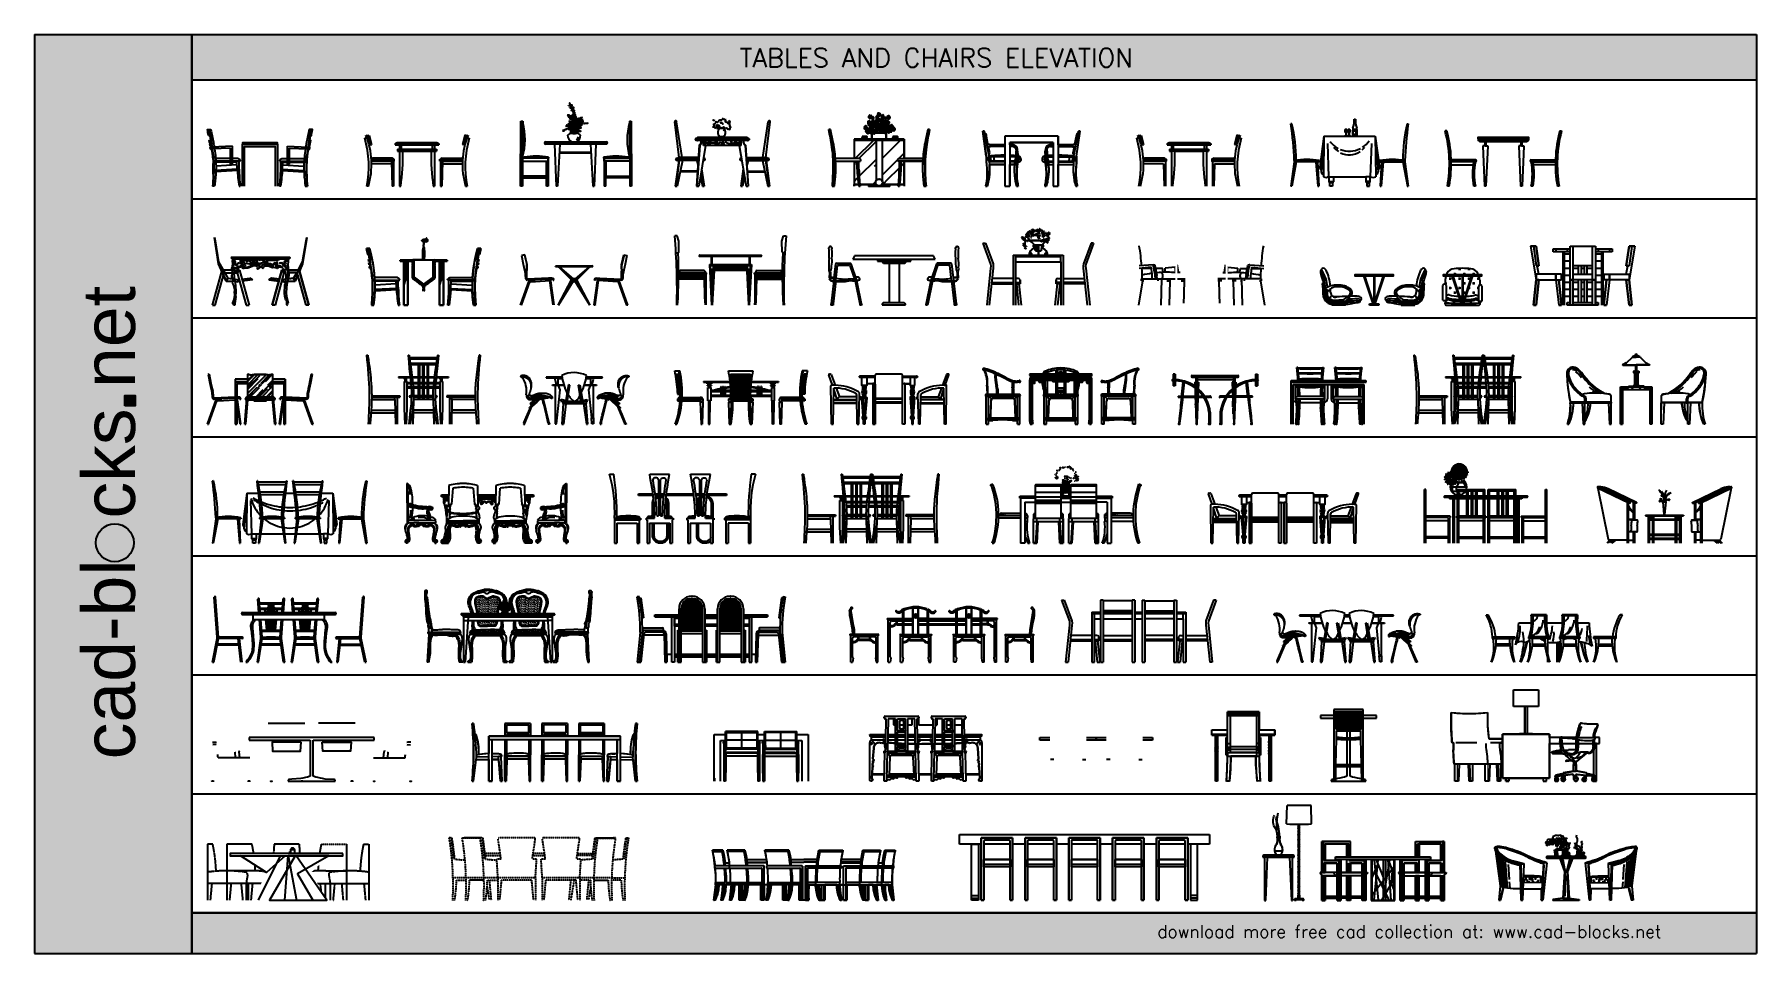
# Model space of a CAD drawing. Header units: millimetres. Extents: x 37301 to 64830, y 24173 to 38860.
import ezdxf

# ---------------------------------------------------------------- set-up
doc = ezdxf.new("R2010")
doc.units = ezdxf.units.MM
doc.set_wipeout_variables(frame=1)
for name, pattern in [('HIDDEN', [1.875, 1.25, -0.625]), ('LEAF_G', [10000, 10000, 0]), ('M-DOT', [1.25, 0, -1.25]), ('M-HIDDEN', [1.875, 1.25, -0.625])]:
    doc.linetypes.add(name, pattern=pattern)
doc.layers.add('www.cad-blocks.net', color=7, linetype='Continuous')
doc.styles.get("Standard").update_dxf_attribs({"font": 'arial.ttf'})

# ---------------------------------------------------------------- blocks, each defined once
blk = doc.blocks.new('A$C1E7818BE')
at = {"ltscale": 40}
for p, q in [((400, 640), (73, 625)), ((73, 595), (73, 625)), ((370, 610), (73, 595)), ((371, 350), (370, 610)), ((401, 350), (400, 640)), ((1280, 350), (1281, 640)), ((1281, 640), (1607, 625)), ((1310, 350), (1311, 610)), ((1311, 610), (1607, 595)), ((1607, 595), (1607, 625)), ((371, 441), (132, 441)), ((371, 401), (134, 401)), ((371, 386), (135, 386)), ((473, 340), (138, 320)), ((401, 350), (371, 350)), ((493, 441), (401, 441)), ((530, 401), (401, 401)), ((474, 386), (401, 386)), ((477, 275), (473, 401)), ((475, 340), (473, 340)), ((508, 275), (508, 401)), ((1150, 401), (1280, 401)), ((1172, 275), (1172, 401)), ((1188, 441), (1280, 441)), ((1203, 275), (1207, 401)), ((1205, 340), (1207, 340)), ((1207, 386), (1280, 386)), ((1207, 340), (1543, 320)), ((1280, 350), (1310, 350)), ((1310, 441), (1549, 441)), ((1310, 401), (1546, 401)), ((1310, 386), (1545, 386)), ((116, 0), (81, 0)), ((479, 250), (136, 230)), ((477, 270), (137, 250)), ((506, 0), (526, 0)), ((1174, 0), (1154, 0)), ((1202, 250), (1544, 230)), ((1203, 270), (1544, 250)), ((1564, 0), (1599, 0))]:
    blk.add_line(p, q, dxfattribs=at)
blk.add_line((94, 195), (94, 362))
for points in [[(39, 808), (18, 808, 0.004665), (0, 902), (0, 905), (51, 905, -0.022593), (96, 703, 0.00263), (109, 626)], [(24, 905, -0.008071), (63, 632, -0.004885)], [(32, 905, -0.010067), (73, 606, -0.004778)], [(1642, 808), (1662, 808, -0.004665), (1680, 902), (1680, 905), (1629, 905, 0.022593), (1584, 703, -0.00263), (1572, 626)], [(1648, 905, 0.010067), (1607, 606, 0.004778)], [(1657, 905, 0.008071), (1617, 632, 0.004885)], [(74, 595, -0.067355), (102, 349, -0.025267), (87, 0)], [(115, 597, -0.031182), (138, 318, -0.030831), (125, 94, -0.004962), (116, 0)], [(1566, 597, 0.031182), (1543, 318, 0.030831), (1555, 94, 0.004962), (1564, 0)], [(1606, 595, 0.067355), (1578, 349, 0.025267), (1593, 0)], [(91, 426, 0.057644), (96, 349, -0.025334), (81, 0)], [(1589, 426, -0.057644), (1584, 349, 0.025334), (1599, 0)]]:
    blk.add_lwpolyline(points, format="xyb", dxfattribs=at)
for points in [[(54, 703), (34, 700), (30, 729), (50, 732)], [(61, 649), (42, 646), (37, 676), (57, 679)], [(69, 594), (49, 591), (45, 621), (65, 624)], [(1612, 594), (1631, 591), (1636, 621), (1616, 624)], [(1619, 649), (1639, 646), (1643, 676), (1623, 679)], [(1626, 703), (1646, 700), (1651, 729), (1631, 732)]]:
    blk.add_lwpolyline(points, dxfattribs=at)
for points in [[(560, 0), (560, 670), (1120, 670), (1120, 0)], [(565, 670), (565, 700), (1115, 700), (1115, 670)], [(595, 0), (595, 635), (1085, 635), (1085, 0)]]:
    blk.add_lwpolyline(points)
for centre, radius, start, end in [((-4321, -65), 4440, 6.3478, 9.031), ((6002, -65), 4440, 170.969, 173.6522), ((480, 391), 51, 10.5479, 75.2568), ((1201, 391), 51, 104.7432, 169.4521), ((2955, 398), 2481, 182.8298, 189.2247), ((2671, 281), 2163, 180.1579, 187.4563), ((-991, 281), 2163, 352.5437, 359.8421), ((-1275, 398), 2481, 350.7753, 357.1702)]:
    blk.add_arc(centre, radius, start, end, dxfattribs=at)
blk = doc.blocks.new('A$C480D5E06')
for p, q in [((36, 766), (0, 766)), ((49, 811), (68, 816)), ((49, 811), (87, 661)), ((69, 816), (107, 666)), ((88, 661), (107, 666)), ((484, 680), (519, 700)), ((484, 680), (484, 660)), ((484, 680), (1184, 680)), ((484, 660), (1184, 660)), ((519, 700), (1149, 700)), ((524, 590), (524, 560)), ((524, 590), (1144, 590)), ((524, 560), (1144, 560)), ((554, 660), (554, 590)), ((554, 560), (554, 0)), ((588, 590), (588, 660)), ((1079, 590), (1079, 660)), ((1114, 660), (1114, 590)), ((1114, 560), (1114, 0)), ((1144, 590), (1144, 560)), ((1149, 700), (1184, 680)), ((1184, 680), (1184, 660)), ((1598, 816), (1560, 666)), ((1579, 661), (1560, 666)), ((1618, 811), (1580, 661)), ((1618, 811), (1599, 816)), ((1631, 766), (1667, 766)), ((467, 430), (105, 430)), ((467, 400), (106, 400)), ((428, 360), (106, 360)), ((435, 450), (125, 450)), ((427, 400), (437, 0)), ((457, 400), (457, 0)), ((467, 400), (467, 430)), ((1200, 430), (1562, 430)), ((1200, 400), (1200, 430)), ((1200, 400), (1561, 400)), ((1210, 400), (1210, 0)), ((1240, 400), (1230, 0)), ((1232, 450), (1542, 450)), ((1239, 360), (1561, 360)), ((57, 0), (33, 0)), ((457, 0), (437, 0)), ((554, 0), (574, 0)), ((1094, 0), (1114, 0)), ((1210, 0), (1230, 0)), ((1610, 0), (1634, 0))]:
    blk.add_line(p, q)
for centre, radius, start, end in [((-1557, 315), 1620, 348.7797, 16.1395), ((41, 935), 122, 258.7985, 282.7633), ((-1138, 350), 1245, 343.6897, 21.9263), ((34, 885), 75.9, 258.4671, 281.5329), ((77, 697), 38, 256.0176, 285.0974), ((-2748, 487), 3357, 351.6571, 1.2439), ((4415, 487), 3357, 178.7561, 188.3429), ((2805, 350), 1245, 158.0737, 196.3103), ((1590, 697), 38, 254.9026, 283.9824), ((1626, 935), 122, 257.2367, 281.2015), ((3224, 315), 1620, 163.8605, 191.2203), ((1633, 885), 75.9, 258.4671, 281.5329), ((125, 430), 20, 90, 180), ((435, 430), 20, 0, 90), ((1232, 430), 20, 90, 180), ((1542, 430), 20, 0, 90)]:
    blk.add_arc(centre, radius, start, end)
at = {"flags": 9}
for tag in ['ZSIZE', 'YSIZE', 'XSIZE']:
    blk.add_attdef(tag, (0, 0), '', height=0.5, dxfattribs=at)
blk = doc.blocks.new('A$C714B335B')
for p, q in [((0, 0), (6, 1042)), ((6, 1042), (0, 0)), ((6, 1042), (33, 1042)), ((33, 1042), (28, 0)), ((788, 865), (813, 847)), ((922, 865), (788, 865)), ((922, 865), (897, 847)), ((1741, 1042), (1747, 0)), ((1741, 1042), (1769, 1042)), ((1769, 1042), (1774, 0)), ((1774, 0), (1769, 1042)), ((388, 705), (1381, 705)), ((397, 711), (1374, 711)), ((1374, 673), (397, 673)), ((541, 673), (568, 0)), ((629, 673), (590, 0)), ((817, 707), (893, 707)), ((1115, 673), (1153, 0)), ((1203, 673), (1175, 0)), ((30, 463), (447, 463)), ((447, 447), (30, 447)), ((30, 403), (441, 403)), ((414, 403), (414, 160)), ((414, 0), (414, 403)), ((441, 447), (441, 0)), ((441, 403), (441, 447)), ((447, 463), (447, 447)), ((629, 546), (1122, 546)), ((1123, 529), (629, 529)), ((1744, 463), (1327, 463)), ((1327, 463), (1327, 447)), ((1327, 447), (1744, 447)), ((1333, 447), (1333, 0)), ((1333, 403), (1333, 447)), ((1744, 403), (1333, 403)), ((1360, 403), (1360, 160)), ((1360, 0), (1360, 403)), ((28, 0), (0, 0)), ((414, 160), (28, 160)), ((28, 132), (414, 132)), ((441, 0), (414, 0)), ((590, 0), (568, 0)), ((1153, 0), (1175, 0)), ((1360, 0), (1333, 0)), ((1360, 160), (1746, 160)), ((1746, 132), (1360, 132)), ((1774, 0), (1747, 0))]:
    blk.add_line(p, q)
for centre, radius, start, end in [((-935, 747), 1006, 343.6519, 15.76), ((842, 718), 133, 102.794, 133.1333), ((858, 1178), 334, 262.357, 276.6206), ((868, 718), 133, 46.8667, 77.206), ((2748, 743), 1045, 164.638, 195.5546), ((403, 692), 20, 105.4877, 254.5123), ((881, 820), 130, 182.3453, 240.216), ((829, 820), 130, 299.784, 357.6547), ((800, 829), 130, 318.6613, 342.3409), ((810, 829), 130, 314.2003, 340.8506), ((1366, 692), 20.8, 292.0982, 67.9018), ((251, -661), 1141, 80.1111, 99.8889), ((1523, -661), 1141, 80.1111, 99.8889)]:
    blk.add_arc(centre, radius, start, end)
at = {"linetype": 'LEAF_G'}
for points in [[(769, 1129, -335), (782, 1135, -313), (762, 1136, -283), (755, 1119, -317)], [(793, 1290, -176), (795, 1277, -150), (765, 1286, -124), (767, 1289, -168)], [(826, 1129, -503), (814, 1125, -482), (781, 1116, -486), (809, 1114, -509)], [(816, 1254, -175), (818, 1238, -145), (786, 1254, -112), (786, 1258, -164)], [(831, 1212, -178), (834, 1197, -147), (805, 1214, -113), (802, 1217, -165)], [(864, 1124, -180), (871, 1115, -146), (843, 1137, -112), (835, 1130, -164)], [(715, 908, -414), (709, 903, -385), (672, 886, -377), (697, 887, -414)], [(766, 979, 249), (757, 959, 241), (725, 956, 244), (745, 985, 244)], [(764, 985, 274), (753, 970, 266), (730, 962, 282), (747, 988, 282)], [(763, 985, 327), (751, 977, 322), (742, 963, 337), (756, 982, 339)], [(802, 996, -527), (790, 1003, -509), (758, 993, -508), (787, 980, -525)], [(771, 976, 349), (763, 967, 347), (761, 957, 361), (767, 974, 360)], [(819, 1089, -527), (807, 1097, -509), (776, 1086, -508), (804, 1073, -525)], [(820, 921, -64), (859, 903, -53), (863, 889, 8), (810, 899, -31)], [(846, 1031, -180), (854, 1022, -146), (826, 1044, -112), (818, 1037, -164)], [(844, 918, -292), (853, 901, -267), (824, 902, -234), (819, 912, -280)], [(856, 936, 47), (876, 907, 46), (849, 865, 46), (835, 914, 33)], [(862, 1011, -292), (870, 994, -267), (841, 995, -234), (836, 1005, -280)], [(868, 991, -182), (881, 978, -144), (849, 999, -99), (836, 993, -160)], [(886, 1084, -182), (899, 1071, -144), (866, 1092, -99), (853, 1087, -160)], [(873, 1030, 47), (893, 1000, 46), (867, 958, 46), (853, 1007, 33)], [(907, 900, 83), (885, 891, 87), (861, 915, 87), (894, 915, 73)], [(862, 895, 327), (877, 890, 327), (891, 906, 324), (869, 907, 331)], [(918, 944, 90), (899, 935, 86), (877, 954, 86), (907, 958, 83)], [(924, 993, 83), (902, 984, 87), (878, 1009, 87), (911, 1008, 73)], [(879, 988, 327), (894, 984, 327), (909, 1000, 324), (887, 1000, 331)], [(881, 961, 327), (897, 955, 320), (917, 971, 324), (893, 969, 337)], [(935, 1037, 90), (916, 1028, 86), (894, 1047, 86), (925, 1052, 83)], [(998, 1006, -304), (983, 1004, -273), (935, 1005, -273), (969, 994, -311)], [(951, 1088, 319), (969, 1081, 312), (991, 1097, 322), (963, 1094, 333)], [(954, 1064, 310), (973, 1059, 297), (1001, 1060, 315), (967, 1057, 325)], [(957, 1044, 293), (978, 1036, 280), (1008, 1033, 301), (970, 1034, 310)]]:
    blk.add_3dface(points, dxfattribs=at)
for points in [[(781, 1098, -3), (776, 1100, -18), (756, 1143, -1), (761, 1141, 13)], [(793, 1290, -176), (799, 1291, -187), (787, 1327, -183), (782, 1325, -174)], [(822, 1254, -188), (816, 1254, -175), (793, 1290, -176), (799, 1291, -187)], [(831, 1212, -178), (836, 1212, -192), (822, 1254, -188), (816, 1254, -175)], [(835, 1131, -508), (827, 1129, -502), (820, 1088, -526), (828, 1089, -532)], [(843, 1159, -462), (851, 1161, -468), (835, 1131, -508), (827, 1129, -502)], [(855, 1169, -196), (851, 1171, -182), (831, 1212, -178), (836, 1212, -192)], [(877, 1170, -421), (867, 1168, -414), (843, 1159, -462), (851, 1161, -468)], [(874, 1099, -360), (885, 1101, -368), (859, 1104, -421), (849, 1103, -414)], [(864, 1124, -180), (868, 1122, -194), (855, 1169, -196), (851, 1171, -182)], [(889, 1083, -199), (886, 1084, -182), (864, 1124, -180), (868, 1122, -194)], [(764, 985, 274), (771, 990, 273), (766, 993, 299), (761, 988, 301)], [(766, 993, 299), (761, 988, 301), (763, 985, 327), (767, 989, 326)], [(763, 985, 327), (767, 989, 326), (773, 980, 347), (771, 976, 349)], [(774, 984, 250), (766, 979, 249), (764, 985, 274), (771, 990, 273)], [(773, 967, 227), (782, 971, 229), (774, 984, 250), (766, 979, 249)], [(771, 976, 349), (773, 980, 347), (786, 967, 362), (771, 976, 349)], [(800, 947, 213), (791, 943, 210), (773, 967, 227), (782, 971, 229)], [(808, 902, -312), (797, 900, -304), (773, 905, -360), (785, 907, -368)], [(807, 951, 209), (816, 951, 218), (780, 941, 250), (774, 942, 243)], [(827, 1033, -312), (823, 1031, -299), (777, 1039, -309), (781, 1041, -322)], [(812, 937, -6), (799, 938, -15), (779, 989, 12), (791, 988, 20)], [(813, 909, 205), (825, 914, 207), (800, 947, 213), (791, 943, 210)], [(823, 867, -248), (836, 869, -257), (808, 902, -312), (797, 900, -304)], [(817, 887, -33), (830, 886, -22), (812, 937, -6), (799, 938, -15)], [(844, 919, -292), (848, 921, -304), (809, 940, -312), (805, 938, -299)], [(844, 947, 193), (836, 947, 185), (807, 951, 209), (816, 951, 218)], [(867, 910, -120), (878, 909, -103), (820, 924, -63), (811, 926, -79)], [(820, 1088, -526), (828, 1089, -532), (834, 1049, -536), (828, 1048, -531)], [(826, 943, -111), (832, 936, -96), (827, 1010, -76), (822, 1008, -91)], [(862, 1012, -292), (866, 1014, -304), (827, 1033, -312), (823, 1031, -299)], [(834, 1049, -536), (828, 1048, -531), (837, 1014, -529), (842, 1015, -533)], [(846, 1031, -180), (850, 1029, -194), (838, 1076, -196), (834, 1078, -182)], [(862, 957, 145), (873, 956, 153), (844, 947, 193), (836, 947, 185)], [(877, 874, -36), (864, 875, -49), (841, 936, -33), (855, 935, -22)], [(871, 893, -285), (867, 891, -274), (844, 919, -292), (848, 921, -304)], [(872, 990, -199), (868, 991, -182), (846, 1031, -180), (850, 1029, -194)], [(856, 936, -247), (868, 936, -244), (867, 976, -246), (857, 976, -249)], [(870, 904, -227), (859, 904, -228), (856, 936, -247), (868, 936, -244)], [(889, 987, -285), (885, 985, -274), (862, 1012, -292), (866, 1014, -304)], [(887, 964, 93), (872, 964, 86), (862, 957, 145), (873, 956, 153)], [(885, 870), (891, 868), (912, 924, -51), (901, 922, -44)], [(912, 924, -51), (901, 922, -44), (907, 970, -21), (916, 972, -27)], [(934, 990, 82), (924, 993, 82), (935, 1037, 91), (943, 1035, 91)], [(935, 1037, 91), (943, 1035, 91), (946, 1074, 110), (940, 1075, 110)]]:
    blk.add_3dface(points)
at = {"linetype": 'ByBlock'}
for points in [[(770, 1128, -345), (787, 1129, -359), (774, 1120, -397), (760, 1115, -358)], [(799, 1291, -187), (820, 1281, -196), (826, 1295, -241), (790, 1293, -209)], [(822, 1254, -188), (844, 1240, -200), (851, 1257, -253), (811, 1260, -213)], [(836, 1212, -192), (857, 1196, -204), (860, 1211, -258), (823, 1217, -216)], [(835, 1131, -507), (852, 1137, -498), (878, 1143, -526), (844, 1125, -523)], [(868, 1122, -194), (889, 1105, -206), (886, 1110, -262), (852, 1121, -217)], [(874, 1044, 47), (897, 1063, 47), (878, 1116, 46), (857, 1064, 35)], [(723, 912, -422), (745, 923, -418), (764, 933, -460), (729, 905, -444)], [(811, 928, -79), (820, 933, -114), (764, 960, -150), (776, 926, -87)], [(767, 989, 326), (770, 995, 314), (789, 1011, 318), (773, 998, 332)], [(771, 990, 273), (783, 990, 261), (804, 1014, 267), (774, 1006, 277)], [(773, 980, 347), (772, 984, 337), (784, 1000, 336), (776, 989, 350)], [(774, 984, 250), (793, 980, 247), (814, 1009, 255), (778, 1003, 249)], [(811, 996, -531), (827, 1006, -527), (854, 997, -551), (821, 983, -541)], [(856, 893, 328), (851, 881, 330), (827, 883, 332), (846, 898, 333)], [(828, 1089, -531), (844, 1099, -527), (871, 1090, -551), (838, 1076, -541)], [(850, 1029, -194), (872, 1012, -206), (868, 1017, -262), (834, 1028, -217)], [(848, 921, -304), (870, 916, -317), (866, 938, -362), (835, 926, -325)], [(874, 959, 328), (866, 948, 323), (838, 951, 332), (864, 962, 339)], [(857, 951, 47), (880, 969, 47), (861, 1023, 46), (840, 971, 35)], [(873, 986, 328), (869, 974, 330), (844, 976, 332), (864, 991, 333)], [(872, 990, -199), (898, 974, -216), (888, 984, -282), (851, 989, -225)], [(865, 1015, -304), (887, 1009, -317), (883, 1031, -362), (852, 1019, -325)], [(889, 1083, -199), (915, 1067, -216), (906, 1077, -282), (869, 1083, -225)], [(946, 1046, 291), (934, 1046, 273), (895, 1056, 285), (930, 1043, 304)], [(944, 1064, 309), (932, 1062, 294), (897, 1068, 306), (930, 1060, 321)], [(942, 1086, 319), (933, 1075, 310), (902, 1078, 317), (931, 1087, 330)], [(917, 896, 82), (925, 878, 84), (963, 882, 77), (931, 903, 71)], [(926, 942, 91), (935, 927, 91), (967, 934, 96), (939, 951, 87)], [(934, 990, 82), (943, 972, 84), (981, 975, 77), (948, 996, 71)], [(943, 1035, 91), (952, 1020, 91), (984, 1027, 96), (957, 1044, 87)], [(1010, 1007, -311), (1038, 1007, -301), (1072, 1008, -345), (1018, 996, -336)]]:
    blk.add_3dface(points, dxfattribs=at)
blk = doc.blocks.new('A$C7E4A0973')
for p, q in [((69, 460), (0, 1030)), ((119, 460), (31, 1030)), ((1409, 460), (1496, 1030)), ((1458, 460), (1527, 1030)), ((1197, 750), (328, 750)), ((391, 656), (348, 0)), ((1173, 765), (352, 765)), ((1173, 735), (352, 735)), ((400, 652), (353, 0)), ((1162, 770), (363, 770)), ((1162, 730), (363, 730)), ((1153, 780), (374, 780)), ((493, 650), (384, 0)), ((400, 652), (391, 656)), ((463, 650), (463, 730)), ((1062, 650), (463, 650)), ((752, 699), (751, 699)), ((752, 699), (751, 698)), ((751, 698), (751, 699)), ((753, 673), (754, 674)), ((755, 673), (753, 673)), ((755, 673), (754, 674)), ((766, 659), (765, 660)), ((765, 660), (765, 660)), ((766, 659), (765, 659)), ((770, 689), (771, 690)), ((772, 689), (770, 689)), ((772, 689), (771, 690)), ((774, 678), (773, 679)), ((773, 677), (773, 679)), ((781, 701), (780, 701)), ((781, 701), (780, 700)), ((780, 700), (780, 701)), ((783, 675), (782, 676)), ((782, 675), (782, 676)), ((783, 675), (782, 675)), ((786, 686), (785, 687)), ((785, 685), (785, 687)), ((786, 686), (785, 685)), ((1032, 650), (1141, 0)), ((1062, 650), (1062, 730)), ((1125, 652), (1134, 656)), ((1125, 652), (1172, 0)), ((1134, 656), (1177, 0)), ((67, 410), (10, 0)), ((15, 430), (376, 430)), ((74, 410), (17, 0)), ((375, 415), (37, 415)), ((125, 410), (38, 0)), ((377, 445), (39, 445)), ((378, 450), (50, 450)), ((375, 410), (50, 410)), ((378, 460), (61, 460)), ((355, 410), (370, 340)), ((431, 278), (470, 0)), ((467, 415), (454, 415)), ((456, 430), (488, 430)), ((465, 445), (459, 445)), ((480, 430), (488, 430)), ((1047, 430), (1039, 430)), ((1069, 430), (1039, 430)), ((1096, 278), (1058, 0)), ((1060, 415), (1071, 415)), ((1063, 445), (1066, 445)), ((1149, 460), (1466, 460)), ((1150, 450), (1477, 450)), ((1150, 445), (1488, 445)), ((1512, 430), (1151, 430)), ((1152, 415), (1491, 415)), ((1152, 410), (1477, 410)), ((1172, 410), (1157, 340)), ((1403, 410), (1489, 0)), ((1454, 410), (1511, 0)), ((1460, 410), (1517, 0)), ((10, 0), (38, 0)), ((364, 242), (89, 242)), ((363, 232), (90, 232)), ((348, 0), (384, 0)), ((410, 152), (442, 0)), ((428, 258), (463, 0)), ((442, 0), (470, 0)), ((1058, 0), (1085, 0)), ((1100, 258), (1064, 0)), ((1117, 152), (1085, 0)), ((1141, 0), (1177, 0)), ((1164, 242), (1438, 242)), ((1164, 232), (1440, 232)), ((1489, 0), (1517, 0))]:
    blk.add_line(p, q)
at = {"ltscale": 3}
for p, q in [((710, 922), (710, 934)), ((734, 934), (710, 934)), ((791, 922), (710, 922)), ((791, 934), (769, 934)), ((787, 902), (782, 897)), ((796, 889), (790, 885)), ((791, 922), (791, 934)), ((711, 789), (711, 778)), ((789, 789), (711, 789)), ((789, 786), (711, 786)), ((789, 783), (711, 783)), ((789, 789), (789, 778))]:
    blk.add_line(p, q, dxfattribs=at)
for centre, radius, start, end in [((16, 1030), 15.6, 359.1231, 180.8769), ((1512, 1030), 15.6, 359.1231, 180.8769), ((339, 750), 11, 133.5706, 226.4294), ((350, 739), 26, 84.5028, 133.5706), ((350, 761), 26, 226.4294, 275.4972), ((363, 756), 13.8, 89.7083, 140.4344), ((363, 744), 13.8, 219.5656, 270.2917), ((374, 769), 11, 90, 174.7841), ((360, 712), 64.1, 299.1551, 16.2772), ((360, 712), 72.3, 303.7966, 13.1859), ((768, 644), 48.7, 52.4856, 127.5144), ((768, 745), 69.8, 244.8187, 295.1813), ((769, 621), 69.8, 64.8187, 115.1813), ((769, 723), 48.7, 232.4856, 307.5144), ((740, 655), 48.7, 7.4856, 82.5144), ((812, 727), 69.8, 199.8187, 250.1813), ((740, 712), 48.7, 277.4856, 352.5144), ((812, 640), 69.8, 109.8187, 160.1813), ((797, 711), 48.7, 187.4856, 262.5144), ((725, 639), 69.8, 19.8187, 70.1813), ((796, 655), 48.7, 97.4856, 172.5144), ((724, 727), 69.8, 289.8187, 340.1813), ((808, 683), 48.7, 142.4856, 217.5144), ((830, 684), 69.8, 154.8187, 205.1813), ((728, 684), 48.7, 322.4856, 37.5144), ((706, 683), 69.8, 334.8187, 25.1813), ((1165, 712), 72.3, 166.8141, 236.2034), ((1165, 712), 64.1, 163.7228, 240.8449), ((1151, 769), 11, 5.2159, 90), ((1162, 756), 13.8, 39.5656, 90.2917), ((1162, 744), 13.8, 269.7083, 320.4344), ((1175, 739), 26, 46.4294, 95.4972), ((1175, 761), 26, 264.5028, 313.5706), ((1186, 750), 11, 313.5706, 46.4294), ((26, 430), 11, 133.5706, 226.4294), ((37, 419), 26, 84.5028, 133.5706), ((37, 441), 26, 226.4294, 275.4972), ((50, 436), 13.8, 89.7083, 140.4344), ((50, 424), 13.8, 219.5656, 270.2917), ((61, 449), 11, 90, 174.7841), ((454, 436), 13.8, 39.5656, 90.2917), ((454, 424), 13.8, 269.7083, 320.4344), ((467, 419), 26, 46.4294, 95.4972), ((467, 441), 26, 264.5028, 313.5706), ((477, 430), 11, 313.5706, 46.4294), ((1050, 430), 11, 133.5706, 226.4294), ((1060, 419), 26, 84.5028, 133.5706), ((1060, 441), 26, 226.4294, 275.4972), ((1073, 436), 13.8, 123.7005, 140.4344), ((1073, 424), 13.8, 219.5656, 264.4618), ((1466, 449), 11, 5.2159, 90), ((1477, 436), 13.8, 39.5656, 90.2917), ((1477, 424), 13.8, 269.7083, 320.4344), ((1491, 419), 26, 46.4294, 95.4972), ((1491, 441), 26, 264.5028, 313.5706), ((1501, 430), 11, 313.5706, 46.4294)]:
    blk.add_arc(centre, radius, start, end)
for centre, radius, start, end in [((607, 945), 9.43, 319.8645, 66.1247), ((619, 961), 11.3, 216.8699, 323.1301), ((612, 1056), 3.53, 306.8699, 53.1301), ((620, 1060), 6.67, 184.8645, 291.1247), ((617, 1046), 8.24, 5.9061, 112.1663), ((624, 928), 15.3, 23.4774, 129.7376), ((624, 1061), 7.52, 258.0558, 4.316), ((619, 994), 7.9, 296.5651, 42.8253), ((617, 980), 9.19, 306.8699, 53.1301), ((629, 966), 9.3, 28.1237, 134.3839), ((630, 1046), 4.74, 63.4349, 169.6952), ((633, 1008), 11.5, 227.4896, 333.7498), ((627, 965), 11.4, 277.125, 23.3852), ((636, 1056), 7.07, 126.8699, 233.1301), ((637, 924), 9.62, 342.8973, 89.1575), ((643, 1016), 13.2, 270.6161, 16.8763), ((655, 917), 9.43, 49.8645, 156.1247), ((649, 1029), 11.3, 306.8699, 53.1301), ((669, 1041), 13.9, 192.9074, 299.1676), ((663, 974), 13, 261.8699, 8.1301), ((662, 955), 5.52, 346.6755, 92.9357), ((673, 925), 12, 77.1063, 183.3665), ((667, 947), 7.07, 343.7398, 90), ((671, 979), 5.83, 320.9061, 67.1663), ((679, 989), 7.07, 216.8699, 323.1301), ((684, 947), 10.5, 84.5962, 190.8564), ((684, 1037), 11.5, 227.4896, 333.7498), ((670, 929), 9.9, 306.8699, 53.1301), ((685, 915), 11.3, 36.8699, 143.1301), ((695, 987), 9.85, 195.8324, 302.0926), ((690, 949), 9.85, 15.8324, 122.0926), ((758, 863), 70, 121.3429, 197.0153), ((700, 929), 9.9, 126.8699, 233.1301), ((786, 866), 98.7, 194.3038, 231.0326), ((693, 1050), 17.5, 275.1104, 21.3706), ((703, 930), 11.3, 36.8699, 143.1301), ((703, 982), 4.24, 216.8699, 323.1301), ((714, 948), 14.6, 59.7036, 165.9638), ((711, 973), 7.78, 126.8699, 233.1301), ((716, 969), 9.85, 195.8324, 302.0926), ((710, 1067), 11, 261.8699, 8.1301), ((721, 921), 18.7, 12.2463, 118.5065), ((734, 1071), 12.6, 190.3048, 296.5651), ((735, 1028), 11.5, 227.4896, 333.7498), ((726, 1016), 4.12, 337.8337, 84.0939), ((734, 1000), 14.6, 357.776, 104.0362), ((745, 1073), 14.6, 245.9245, 352.1847), ((748, 915), 12.9, 27.4076, 133.6678), ((749, 1024), 4.12, 185.9061, 292.1663), ((756, 989), 13.2, 21.3458, 127.606), ((755, 1023), 5.66, 216.8699, 323.1301), ((765, 1012), 9.19, 126.8699, 233.1301), ((769, 924), 9.62, 90.8425, 197.1027), ((756, 1082), 12.1, 286.3139, 32.5741), ((770, 1008), 10.5, 197.2161, 303.4763), ((788, 1096), 23, 198.9912, 305.2514), ((774, 994), 5.52, 76.6755, 182.9357), ((780, 930), 11.9, 54.2239, 160.4841), ((715, 866), 98.7, 308.9674, 345.6962), ((744, 863), 70, 342.9847, 58.6571), ((762, 875), 29.9, 18.9897, 48.4386), ((765, 877), 29.9, 18.9897, 48.4386), ((791, 922), 17.6, 356.769, 103.0292), ((768, 879), 29.9, 18.9897, 48.4386), ((808, 1068), 11.3, 126.8699, 233.1301), ((813, 1068), 14.8, 216.8699, 323.1301), ((822, 1043), 17, 78.5034, 184.7636), ((822, 1047), 17.9, 198.4349, 304.6952), ((817, 917), 9.43, 49.8645, 156.1247), ((831, 916), 11.5, 26.2502, 132.5104), ((841, 1029), 9.62, 162.8973, 269.1575), ((834, 915), 9.43, 293.8753, 40.1355), ((854, 890), 22.9, 27.9892, 134.2494), ((854, 1018), 13, 171.8699, 278.1301), ((864, 1009), 9.3, 208.1237, 314.3839), ((861, 1045), 7.9, 296.5651, 42.8253), ((858, 1027), 12.8, 313.2101, 59.4703), ((874, 1051), 6.67, 184.8645, 291.1247), ((870, 1012), 6.04, 16.3139, 122.5741), ((878, 996), 10.1, 138.9647, 245.2249), ((884, 993), 11.4, 209.7449, 316.0051), ((890, 969), 16, 81.8699, 188.1301), ((894, 968), 20.4, 183.1798, 289.44), ((882, 900), 7.9, 63.4349, 169.6952), ((881, 1017), 6.04, 106.3139, 212.5741), ((883, 1045), 7.07, 180, 286.2602), ((882, 1021), 3.53, 36.8699, 143.1301), ((886, 1034), 3.81, 105.0685, 211.3287), ((888, 1028), 5.83, 140.9061, 247.1663), ((891, 914), 9.19, 126.8699, 233.1301), ((903, 929), 19.6, 96.6135, 202.8737)]:
    blk.add_arc(centre, radius, start, end, dxfattribs=at)
for points, start_tangent in [([(733, 711), (705, 680), (654, 672), (654, 703), (555, 713), (520, 695), (479, 680), (468, 688)], (0.996513, 0.08344)), ([(642, 678), (656, 682), (572, 689), (543, 688), (529, 673), (537, 661), (563, 657), (568, 672), (560, 676), (556, 666)], (0.988962, 0.148168)), ([(705, 684), (669, 686), (662, 713), (674, 716), (678, 707), (674, 704)], (0.837908, -0.545812)), ([(801, 711), (868, 680), (919, 672), (957, 703), (970, 713), (1005, 695), (1046, 680), (1057, 688)], (-0.996513, 0.08344)), ([(868, 684), (904, 686), (911, 713), (899, 716), (895, 707), (899, 704)], (-0.837908, -0.545812)), ([(931, 678), (955, 682), (976, 689), (982, 688), (996, 673), (988, 661), (962, 657), (957, 672), (965, 676), (969, 666)], (-0.988962, 0.148168))]:
    blk.add_spline(points, degree=3, dxfattribs=dict(start_tangent=start_tangent))
for points in [[(517, 695), (497, 695), (471, 704), (481, 721), (491, 723), (494, 707), (486, 705)], [(1008, 695), (1028, 695), (1054, 704), (1044, 721), (1034, 723), (1031, 707), (1039, 705)]]:
    blk.add_spline(points, degree=3)
blk = doc.blocks.new('A$C0AC957C6')
for p, q in [((27, 905), (0, 905)), ((0, 905), (53, 610)), ((0, 905), (27, 905)), ((79, 665), (27, 905)), ((610, 852, -560), (616, 854, -560)), ((614, 851, -560), (621, 844, -560)), ((621, 850, -560), (627, 852, -560)), ((627, 848, -560), (630, 844, -560)), ((631, 918, -560), (637, 920, -560)), ((632, 877, -560), (638, 879, -560)), ((693, 1042), (633, 893)), ((633, 893), (692, 854)), ((634, 862, -560), (640, 864, -560)), ((635, 916, -560), (642, 909, -560)), ((636, 875, -560), (643, 868, -560)), ((639, 860, -560), (645, 853, -560)), ((642, 916, -560), (648, 918, -560)), ((643, 875, -560), (649, 877, -560)), ((646, 860, -560), (652, 862, -560)), ((648, 914, -560), (651, 909, -560)), ((649, 873, -560), (653, 868, -560)), ((651, 857, -560), (655, 853, -560)), ((659, 956, -560), (665, 958, -560)), ((659, 952, -560), (665, 954, -560)), ((659, 853, -560), (665, 856, -560)), ((663, 955, -560), (670, 948, -560)), ((663, 950, -560), (670, 943, -560)), ((663, 852, -560), (670, 845, -560)), ((666, 870, -560), (672, 872, -560)), ((670, 955, -560), (676, 956, -560)), ((670, 950, -560), (676, 952, -560)), ((670, 868, -560), (677, 861, -560)), ((670, 852, -560), (676, 853, -560)), ((676, 952, -560), (680, 948, -560)), ((676, 947, -560), (680, 943, -560)), ((676, 849, -560), (680, 845, -560)), ((677, 868, -560), (683, 870, -560)), ((683, 866, -560), (687, 861, -560)), ((686, 1010, -560), (692, 1012, -560)), ((689, 1052, -560), (695, 1054, -560)), ((694, 1048, -662), (689, 1050, -662)), ((690, 1009, -560), (697, 1002, -560)), ((690, 954, -560), (696, 956, -560)), ((692, 854), (692, 750)), ((692, 750), (692, 854)), ((692, 854), (919, 854)), ((699, 1048, -662), (693, 1042, -662)), ((949, 1034), (693, 1042)), ((694, 1051, -560), (700, 1044, -560)), ((695, 953, -560), (701, 946, -560)), ((697, 1008, -560), (703, 1010, -560)), ((705, 1048, -662), (699, 1053, -662)), ((701, 1050, -560), (707, 1052, -560)), ((702, 952, -560), (708, 954, -560)), ((709, 1047, -662), (703, 1042, -662)), ((703, 1006, -560), (707, 1002, -560)), ((704, 905, -560), (710, 907, -560)), ((706, 1048, -560), (710, 1044, -560)), ((708, 950, -560), (711, 945, -560)), ((709, 903, -560), (715, 897, -560)), ((716, 903, -560), (722, 905, -560)), ((724, 1036, -662), (722, 1042, -662)), ((722, 901, -560), (725, 896, -560)), ((723, 1032, -662), (728, 1035, -662)), ((728, 1044, -662), (727, 1048, -662)), ((727, 1041, -662), (731, 1042, -662)), ((749, 921, -662), (745, 916, -662)), ((754, 923, -662), (748, 925, -662)), ((751, 1069, -560), (757, 1071, -560)), ((752, 1052, -560), (758, 1054, -560)), ((761, 923, -662), (754, 916, -662)), ((756, 1067, -560), (762, 1060, -560)), ((757, 1051, -560), (763, 1044, -560)), ((766, 924, -662), (760, 926, -662)), ((763, 1067, -560), (769, 1069, -560)), ((764, 1050, -560), (770, 1052, -560)), ((768, 1064, -560), (772, 1060, -560)), ((770, 1048, -560), (773, 1044, -560)), ((779, 1053, -560), (777, 1057, -560)), ((782, 1051, -560), (777, 1050, -560)), ((784, 922, -662), (779, 929, -662)), ((784, 931, -662), (783, 935, -662)), ((790, 1046, -560), (784, 1045, -560)), ((786, 1049, -560), (785, 1054, -560)), ((785, 927, -662), (790, 931, -662)), ((785, 917, -662), (791, 923, -662)), ((794, 923, -560), (787, 925, -560)), ((799, 916, -560), (790, 917, -560)), ((792, 928, -560), (791, 932, -560)), ((793, 1066, -560), (801, 1065, -560)), ((796, 1069, -560), (799, 1077, -560)), ((797, 921, -560), (798, 929, -560)), ((801, 1072, -560), (809, 1070, -560)), ((802, 1065, -560), (808, 1067, -560)), ((805, 1074, -560), (808, 1079, -560)), ((806, 1064, -560), (813, 1057, -560)), ((807, 862, -560), (813, 864, -560)), ((811, 931, -560), (815, 937, -560)), ((812, 861, -560), (818, 854, -560)), ((813, 1063, -560), (819, 1065, -560)), ((821, 915, -560), (815, 922, -560)), ((816, 933, -560), (825, 931, -560)), ((821, 925, -560), (817, 930, -560)), ((819, 1061, -560), (822, 1057, -560)), ((819, 860, -560), (825, 862, -560)), ((822, 937, -560), (826, 942, -560)), ((823, 1003, -560), (829, 1005, -560)), ((823, 929, -560), (824, 933, -560)), ((823, 920, -560), (828, 926, -560)), ((824, 981, -560), (830, 983, -560)), ((824, 858, -560), (828, 853, -560)), ((827, 1002, -560), (834, 995, -560)), ((828, 979, -560), (835, 973, -560)), ((828, 938, -560), (833, 937, -560)), ((834, 1001, -560), (840, 1003, -560)), ((835, 979, -560), (841, 981, -560)), ((840, 999, -560), (843, 995, -560)), ((840, 921, -560), (846, 923, -560)), ((841, 977, -560), (845, 972, -560)), ((845, 919, -560), (851, 912, -560)), ((852, 919, -560), (858, 921, -560)), ((858, 917, -560), (861, 912, -560)), ((886, 1035, -560), (882, 1037, -560)), ((890, 1026, -560), (884, 1029, -560)), ((885, 1039, -560), (886, 1042, -560)), ((889, 1031, -560), (891, 1036, -560)), ((889, 855, -560), (895, 857, -560)), ((890, 927, -560), (896, 929, -560)), ((894, 948, -560), (900, 950, -560)), ((894, 926, -560), (901, 919, -560)), ((894, 853, -560), (900, 846, -560)), ((898, 947, -560), (905, 940, -560)), ((901, 925, -560), (907, 927, -560)), ((901, 853, -560), (907, 855, -560)), ((905, 1041, -560), (910, 1035, -560)), ((905, 946, -560), (911, 948, -560)), ((906, 850, -560), (910, 846, -560)), ((907, 923, -560), (910, 918, -560)), ((909, 1041, -560), (915, 1046, -560)), ((911, 944, -560), (915, 940, -560)), ((913, 874, -560), (919, 876, -560)), ((914, 1040, -560), (920, 1034, -560)), ((916, 957, -560), (922, 959, -560)), ((917, 872, -560), (924, 865, -560)), ((919, 1040, -560), (924, 1042, -560)), ((919, 854), (949, 1034)), ((919, 750), (919, 854)), ((919, 854), (919, 750)), ((921, 955, -560), (927, 948, -560)), ((924, 872, -560), (930, 874, -560)), ((928, 955, -560), (934, 957, -560)), ((930, 869, -560), (934, 865, -560)), ((933, 953, -560), (937, 948, -560)), ((942, 984, -560), (948, 987, -560)), ((947, 983, -560), (953, 976, -560)), ((953, 912, -560), (959, 915, -560)), ((954, 983, -560), (960, 984, -560)), ((957, 911, -560), (964, 904, -560)), ((959, 980, -560), (963, 976, -560)), ((964, 911, -560), (970, 912, -560)), ((970, 908, -560), (973, 904, -560)), ((976, 935, -560), (982, 937, -560)), ((981, 934, -560), (987, 927, -560)), ((982, 877, -560), (988, 879, -560)), ((986, 875, -560), (993, 868, -560)), ((987, 933, -560), (994, 935, -560)), ((993, 931, -560), (997, 927, -560)), ((993, 904, -560), (1000, 906, -560)), ((993, 875, -560), (999, 877, -560)), ((998, 902, -560), (1005, 895, -560)), ((999, 873, -560), (1003, 868, -560)), ((1005, 902, -560), (1011, 904, -560)), ((1011, 899, -560), (1014, 895, -560)), ((1586, 905), (1553, 759)), ((1578, 726), (1613, 905)), ((1613, 905), (1586, 905)), ((1613, 905), (1586, 905)), ((53, 610), (72, 370)), ((108, 441), (79, 665)), ((409, 750), (406, 748)), ((409, 750), (406, 748)), ((406, 748), (406, 441)), ((406, 748), (1206, 748)), ((406, 748), (406, 737)), ((406, 743), (406, 441)), ((406, 737), (1206, 737)), ((406, 737), (409, 735)), ((530, 750), (409, 750)), ((409, 750), (1204, 750)), ((409, 735), (1204, 735)), ((425, 441), (720, 735)), ((482, 441), (756, 714)), ((521, 762), (520, 761)), ((520, 761), (520, 760)), ((520, 760), (521, 759)), ((537, 762), (521, 762)), ((609, 762), (521, 762)), ((521, 759), (522, 759)), ((522, 759), (526, 757)), ((608, 759), (522, 759)), ((526, 757), (529, 753)), ((529, 753), (530, 753)), ((599, 753), (529, 753)), ((530, 753), (530, 750)), ((530, 750), (530, 753)), ((592, 797), (534, 797)), ((534, 797), (534, 766)), ((592, 797), (534, 797)), ((534, 797), (534, 766)), ((534, 766), (537, 766)), ((534, 766), (592, 766)), ((537, 766), (537, 762)), ((537, 761), (537, 765)), ((588, 766), (588, 761)), ((588, 762), (588, 765)), ((588, 765), (592, 765)), ((609, 762), (588, 762)), ((592, 793), (592, 797)), ((592, 766), (592, 797)), ((605, 794), (592, 793)), ((592, 765), (592, 768)), ((592, 768), (592, 768)), ((592, 768), (592, 767)), ((592, 767), (594, 767)), ((594, 767), (602, 770)), ((598, 750), (598, 753)), ((598, 753), (599, 753)), ((598, 753), (598, 750)), ((692, 750), (598, 750)), ((599, 753), (602, 756)), ((602, 770), (604, 771)), ((602, 756), (605, 758)), ((604, 771), (605, 774)), ((608, 793), (605, 794)), ((605, 774), (609, 783)), ((605, 758), (608, 759)), ((610, 792), (608, 793)), ((608, 759), (610, 759)), ((609, 783), (610, 787)), ((610, 761), (609, 762)), ((609, 762), (609, 762)), ((610, 790), (610, 792)), ((610, 787), (610, 790)), ((610, 760), (610, 761)), ((610, 759), (610, 760)), ((610, 760), (610, 760)), ((919, 750), (692, 750)), ((756, 735), (756, 93)), ((856, 445), (1146, 735)), ((856, 735), (856, 93)), ((1022, 750), (919, 750)), ((1013, 762), (1012, 761)), ((1012, 761), (1012, 760)), ((1012, 760), (1013, 759)), ((1029, 762), (1013, 762)), ((1101, 762), (1013, 762)), ((1013, 759), (1014, 759)), ((1014, 759), (1018, 757)), ((1100, 759), (1014, 759)), ((1018, 757), (1020, 754)), ((1020, 754), (1021, 753)), ((1092, 754), (1020, 754)), ((1021, 753), (1022, 753)), ((1091, 753), (1021, 753)), ((1022, 753), (1022, 750)), ((1022, 750), (1022, 753)), ((1083, 797), (1026, 797)), ((1026, 797), (1026, 766)), ((1083, 797), (1026, 797)), ((1026, 797), (1026, 766)), ((1026, 766), (1029, 766)), ((1026, 766), (1083, 766)), ((1028, 761), (1028, 765)), ((1029, 766), (1029, 762)), ((1080, 766), (1080, 761)), ((1080, 762), (1080, 765)), ((1080, 765), (1083, 765)), ((1101, 762), (1080, 762)), ((1083, 793), (1083, 797)), ((1083, 766), (1083, 797)), ((1095, 794), (1083, 793)), ((1083, 765), (1083, 768)), ((1083, 768), (1084, 767)), ((1084, 767), (1085, 767)), ((1085, 767), (1088, 768)), ((1088, 768), (1094, 770)), ((1090, 750), (1090, 753)), ((1090, 753), (1091, 753)), ((1090, 753), (1090, 750)), ((1204, 750), (1090, 750)), ((1091, 753), (1094, 756)), ((1094, 770), (1096, 771)), ((1094, 756), (1098, 759)), ((1098, 793), (1095, 794)), ((1096, 771), (1097, 773)), ((1097, 773), (1102, 787)), ((1100, 793), (1098, 793)), ((1098, 759), (1099, 759)), ((1099, 759), (1101, 759)), ((1102, 791), (1100, 793)), ((1102, 760), (1101, 762)), ((1101, 759), (1102, 760)), ((1102, 787), (1102, 791)), ((1206, 748), (1204, 750)), ((1204, 750), (1206, 748)), ((1206, 737), (1204, 735)), ((1206, 441), (1206, 748)), ((1206, 748), (1206, 737)), ((1206, 743), (1206, 441)), ((1530, 638), (1505, 441)), ((1553, 759), (1530, 638)), ((1552, 542), (1578, 726)), ((72, 370), (57, 0)), ((406, 441), (108, 441)), ((347, 441), (108, 441)), ((110, 188), (110, 401)), ((110, 401), (406, 401)), ((110, 401), (347, 401)), ((500, 441), (347, 441)), ((347, 401), (506, 401)), ((406, 401), (406, 0)), ((406, 364), (442, 401)), ((406, 401), (406, 0)), ((453, 275), (449, 401)), ((484, 275), (484, 401)), ((487, 159), (756, 428)), ((730, 319), (756, 345)), ((856, 178), (1101, 423)), ((937, 100), (1129, 292)), ((1266, 401), (1107, 401)), ((1113, 441), (1267, 441)), ((1119, 441), (1206, 528)), ((1129, 275), (1129, 401)), ((1160, 275), (1164, 401)), ((1162, 324), (1206, 369)), ((1505, 441), (1206, 441)), ((1206, 25), (1206, 401)), ((1206, 401), (1503, 401)), ((1206, 401), (1206, 0)), ((1503, 401), (1266, 401)), ((1267, 441), (1505, 441)), ((1503, 401), (1500, 280)), ((1500, 280), (1505, 155)), ((1541, 375), (1552, 542)), ((1543, 203), (1541, 375)), ((57, 0), (92, 0)), ((92, 0), (57, 0)), ((92, 0), (110, 188)), ((406, 78), (428, 100)), ((406, 0), (406, 25)), ((406, 25), (478, 25)), ((478, 25), (406, 25)), ((428, 100), (464, 136)), ((478, 25), (482, 0)), ((482, 0), (502, 0)), ((482, 0), (502, 0)), ((502, 0), (499, 25)), ((499, 25), (757, 25)), ((757, 25), (499, 25)), ((640, 0), (972, 0)), ((699, 25), (757, 25)), ((703, 25), (747, 68)), ((757, 25), (764, 18)), ((764, 18), (771, 12)), ((771, 12), (781, 6)), ((781, 6), (793, 1)), ((793, 1), (806, 0)), ((806, 0), (821, 2)), ((821, 2), (836, 8)), ((836, 8), (847, 16)), ((847, 16), (855, 25)), ((855, 25), (1114, 25)), ((855, 25), (913, 25)), ((1114, 25), (855, 25)), ((880, 42), (937, 100)), ((1114, 25), (1111, 0)), ((1111, 0), (1131, 0)), ((1131, 0), (1111, 0)), ((1131, 0), (1135, 25)), ((1135, 25), (1206, 25)), ((1206, 25), (1135, 25)), ((1200, 25), (1206, 31)), ((1505, 155), (1521, 0)), ((1521, 0), (1556, 0)), ((1521, 0), (1556, 0)), ((1556, 0), (1543, 203))]:
    blk.add_line(p, q)
for centre, radius in [((647, 1108, -687), 1.67), ((650, 1117, -687), 1.87), ((652, 1105, -687), 1.07), ((659, 1105, -687), 1.82), ((662, 1113, -687), 1.56), ((667, 1107, -687), 2.33), ((673, 1100, -687), 1.56), ((766, 1101, -573), 1.16), ((766, 1105, -573), 0.781), ((769, 1103, -573), 0.911), ((770, 1110, -573), 0.937), ((773, 1105, -573), 0.536), ((774, 1107, -573), 0.833), ((797, 1139, -586), 2.33), ((796, 1130, -586), 1.56), ((797, 1147, -586), 1.56), ((804, 1142, -586), 1.82), ((805, 1157, -586), 1.87), ((806, 1136, -586), 1.56), ((811, 1145, -586), 1.07), ((813, 1150, -586), 1.67), ((850, 1104, -586), 1.56), ((856, 1111, -586), 2.33), ((861, 1117, -586), 1.56), ((862, 1102, -586), 1.56), ((864, 1109, -586), 1.82), ((871, 1108, -586), 1.07), ((874, 1120, -586), 1.87), ((876, 1110, -586), 1.67), ((955, 1104, -586), 1.56), ((967, 1107, -586), 1.87), ((576, 928, -586), 1.56), ((582, 935, -586), 2.33), ((587, 941, -586), 1.56), ((588, 927, -586), 1.56), ((590, 933, -586), 1.82), ((597, 932, -586), 1.07), ((600, 945, -586), 1.87), ((601, 876, -586), 1.56), ((602, 935, -586), 1.67), ((607, 883, -586), 2.33), ((612, 888, -586), 1.56), ((613, 874, -586), 1.56), ((615, 880, -586), 1.82), ((622, 880, -586), 1.07), ((624, 892, -586), 1.87), ((627, 882, -586), 1.67), ((634, 1009, -586), 1.56), ((640, 1016, -586), 2.33), ((640, 985, -586), 1.56), ((645, 1022, -586), 1.56), ((646, 992, -586), 2.33), ((646, 1008, -586), 1.56), ((647, 1014, -586), 1.82), ((651, 997, -586), 1.56), ((652, 983, -586), 1.56), ((653, 989, -586), 1.82), ((655, 1013, -586), 1.07), ((657, 1025, -586), 1.87), ((659, 1015, -586), 1.67), ((661, 1099, -687), 1.56), ((661, 988, -586), 1.07), ((663, 1001, -586), 1.87), ((665, 991, -586), 1.67), ((671, 921, -586), 1.56), ((672, 889, -586), 1.56), ((677, 928, -586), 2.33), ((678, 896, -586), 2.33), ((682, 934, -586), 1.56), ((683, 920, -586), 1.56), ((683, 901, -586), 1.56), ((685, 926, -586), 1.82), ((684, 887, -586), 1.56), ((686, 893, -586), 1.82), ((692, 925, -586), 1.07), ((693, 892, -586), 1.07), ((695, 937, -586), 1.87), ((696, 905, -586), 1.87), ((697, 928, -586), 1.67), ((698, 895, -586), 1.67), ((704, 1092, -675), 0.833), ((705, 1097, -675), 0.937), ((706, 1091, -675), 0.536), ((709, 987, -586), 1.56), ((709, 855, -586), 1.56), ((710, 1091, -675), 0.911), ((710, 1088, -675), 0.781), ((711, 1095, -675), 0.781), ((713, 1092, -675), 1.16), ((715, 994, -586), 2.33), ((715, 862, -586), 2.33), ((716, 1088, -675), 0.781), ((720, 1000, -586), 1.56), ((720, 867, -586), 1.56), ((721, 985, -586), 1.56), ((721, 853, -586), 1.56), ((722, 992, -586), 1.82), ((722, 859, -586), 1.82), ((725, 962, -682), 1.33), ((728, 970, -682), 1.5), ((729, 960, -682), 0.858), ((730, 991, -586), 1.07), ((730, 858, -586), 1.07), ((732, 1003, -586), 1.87), ((732, 871, -586), 1.87), ((734, 993, -586), 1.67), ((734, 861, -586), 1.67), ((735, 961, -682), 1.46), ((736, 955, -682), 1.25), ((737, 967, -682), 1.25), ((741, 962, -682), 1.86), ((746, 956, -682), 1.25), ((756, 895, -586), 1.56), ((759, 941, -586), 1.56), ((761, 901, -586), 2.33), ((765, 1015, -586), 2.33), ((764, 1006, -586), 1.56), ((765, 948, -586), 2.33), ((765, 1097, -573), 0.781), ((765, 1023, -586), 1.56), ((767, 907, -586), 1.56), ((768, 893, -586), 1.56), ((767, 865, -675), 0.833), ((769, 899, -586), 1.82), ((768, 870, -675), 0.937), ((770, 954, -586), 1.56), ((769, 864, -675), 0.536), ((771, 940, -586), 1.56), ((771, 1100, -573), 0.781), ((772, 1018, -586), 1.82), ((773, 946, -586), 1.82), ((774, 1033, -586), 1.87), ((773, 983, -675), 0.833), ((773, 864, -675), 0.911), ((775, 1012, -586), 1.56), ((774, 988, -675), 0.937), ((774, 868, -675), 0.781), ((773, 861, -675), 0.781), ((775, 982, -675), 0.536), ((777, 898, -586), 1.07), ((777, 865, -675), 1.16), ((779, 911, -586), 1.87), ((779, 1021, -586), 1.07), ((779, 982, -675), 0.911), ((779, 979, -675), 0.781), ((781, 1026, -586), 1.67), ((780, 986, -675), 0.781), ((780, 945, -586), 1.07), ((779, 861, -675), 0.781), ((781, 901, -586), 1.67), ((782, 983, -675), 1.16), ((783, 957, -586), 1.87), ((785, 947, -586), 1.67), ((785, 980, -675), 0.781), ((812, 977, -580), 1.86), ((811, 970, -580), 1.25), ((812, 983, -580), 1.25), ((818, 979, -580), 1.46), ((819, 991, -580), 1.5), ((820, 974, -580), 1.25), ((823, 982, -580), 0.858), ((825, 986, -580), 1.33), ((839, 873, -586), 1.56), ((840, 1055, -586), 1.56), ((845, 880, -586), 2.33), ((846, 1062, -586), 2.33), ((845, 1009, -586), 1.56), ((850, 886, -586), 1.56), ((851, 1067, -586), 1.56), ((851, 1016, -586), 2.33), ((851, 872, -586), 1.56), ((852, 1053, -586), 1.56), ((852, 878, -586), 1.82), ((853, 1059, -586), 1.82), ((856, 1022, -586), 1.56), ((857, 1007, -586), 1.56), ((859, 1014, -586), 1.82), ((860, 877, -586), 1.07), ((861, 1059, -586), 1.07), ((862, 890, -586), 1.87), ((863, 1071, -586), 1.87), ((863, 952, -580), 1.25), ((864, 880, -586), 1.67), ((865, 1061, -586), 1.67), ((866, 1013, -586), 1.07), ((867, 957, -580), 1.86), ((869, 1025, -586), 1.87), ((871, 1015, -586), 1.67), ((871, 962, -580), 1.25), ((872, 951, -580), 1.25), ((873, 956, -580), 1.46), ((879, 955, -580), 0.858), ((881, 965, -580), 1.5), ((883, 957, -580), 1.33), ((888, 873, -675), 0.833), ((890, 878, -675), 0.937), ((891, 872, -675), 0.536), ((894, 889, -586), 1.56), ((894, 872, -675), 0.911), ((895, 869, -675), 0.781), ((896, 876, -675), 0.781), ((900, 896, -586), 2.33), ((898, 873, -675), 1.16), ((900, 983, -586), 1.56), ((900, 1082, -573), 0.781), ((901, 870, -675), 0.781), ((903, 1086, -573), 1.16), ((905, 990, -586), 2.33), ((905, 901, -586), 1.56), ((906, 887, -586), 1.56), ((905, 1088, -573), 0.781), ((906, 1081, -573), 0.781), ((907, 893, -586), 1.82), ((907, 1084, -573), 0.911), ((911, 996, -586), 1.56), ((910, 1084, -573), 0.536), ((912, 982, -586), 1.56), ((912, 1090, -573), 0.937), ((913, 988, -586), 1.82), ((913, 1085, -573), 0.833), ((915, 892, -586), 1.07), ((917, 905, -586), 1.87), ((919, 895, -586), 1.67), ((921, 987, -586), 1.07), ((923, 1000, -586), 1.87), ((925, 990, -586), 1.67), ((925, 923, -586), 1.56), ((931, 930, -586), 2.33), ((932, 1010, -586), 1.56), ((936, 935, -586), 1.56), ((938, 1017, -586), 2.33), ((937, 921, -586), 1.56), ((939, 927, -586), 1.82), ((944, 1091, -586), 1.56), ((943, 1023, -586), 1.56), ((944, 1009, -586), 1.56), ((946, 1015, -586), 1.82), ((946, 926, -586), 1.07), ((949, 939, -586), 1.87), ((950, 1098, -586), 2.33), ((949, 963, -675), 0.833), ((951, 929, -586), 1.67), ((951, 968, -675), 0.937), ((952, 962, -675), 0.536), ((953, 1014, -586), 1.07), ((954, 864, -675), 0.833), ((956, 1089, -586), 1.56), ((956, 1026, -586), 1.87), ((955, 962, -675), 0.911), ((955, 869, -675), 0.937), ((956, 959, -675), 0.781), ((958, 1096, -586), 1.82), ((958, 1017, -586), 1.67), ((957, 966, -675), 0.781), ((956, 863, -675), 0.536), ((959, 963, -675), 1.16), ((960, 863, -675), 0.911), ((961, 860, -675), 0.781), ((962, 960, -675), 0.781), ((962, 867, -675), 0.781), ((964, 864, -675), 1.16), ((965, 1095, -586), 1.07), ((965, 896, -675), 0.833), ((966, 900, -675), 0.937), ((967, 894, -675), 0.536), ((967, 860, -675), 0.781), ((970, 1097, -586), 1.67), ((971, 894, -675), 0.911), ((971, 891, -675), 0.781), ((972, 898, -675), 0.781), ((974, 895, -675), 1.16), ((977, 892, -675), 0.781), ((991, 946, -586), 1.56), ((997, 953, -586), 2.33), ((1002, 959, -586), 1.56), ((1003, 944, -586), 1.56), ((1004, 951, -586), 1.82), ((1012, 950, -586), 1.07), ((1014, 962, -586), 1.87), ((1016, 952, -586), 1.67), ((1025, 903, -586), 1.56), ((1031, 910, -586), 2.33), ((1036, 915, -586), 1.56), ((1037, 901, -586), 1.56), ((1038, 907, -586), 1.82), ((1046, 906, -586), 1.07), ((1048, 919, -586), 1.87), ((1050, 909, -586), 1.67), ((806, 60), 60), ((806, 60), 55)]:
    blk.add_circle(centre, radius)
for centre, radius, start, end in [((645, 1108, -687), 11.9, 81.1038, 263.8719), ((657, 1125, -687), 11.1, 8.3781, 206.0792), ((649, 1096, -687), 11.7, 23.2507, 103.6703), ((649, 1104, -687), 13, 8.8004, 87.3129), ((667, 1088, -687), 14, 56.2477, 110.3381), ((674, 1110, -687), 9.49, 105.8795, 199.8145), ((669, 1101, -687), 13.4, 244.5491, 43.0037), ((674, 1118, -687), 9.65, 305.564, 125.1001), ((708, 1101, -675), 5.57, 8.3781, 206.0792), ((717, 1098, -675), 4.83, 305.564, 125.1001), ((760, 1104, -573), 4.83, 87.366, 266.9022), ((765, 1112, -573), 5.57, 6.387, 204.0881), ((762, 1101, -573), 4.75, 12.6516, 106.5867), ((774, 1105, -573), 6.5, 125.1533, 203.6658), ((776, 1102, -573), 5.87, 108.7959, 189.2155), ((775, 1108, -573), 5.95, 308.5943, 131.3624), ((774, 1100, -573), 5.34, 243.202, 39.8559), ((785, 1145, -586), 9.65, 87.366, 266.9022), ((798, 1133, -586), 13.4, 169.4625, 327.9171), ((796, 1159, -586), 11.1, 6.387, 204.0881), ((789, 1138, -586), 9.49, 12.6516, 106.5867), ((807, 1123, -586), 14, 102.1281, 156.2185), ((813, 1147, -586), 13, 125.1533, 203.6658), ((818, 1139, -586), 11.7, 108.7959, 189.2155), ((815, 1152, -586), 11.9, 308.5943, 131.3624), ((814, 1135, -586), 10.7, 243.202, 39.8559), ((854, 1105, -586), 13.4, 133.6204, 292.075), ((850, 1122, -586), 9.65, 51.5239, 231.0601), ((855, 1091, -586), 14, 66.286, 120.3764), ((850, 1114, -586), 9.49, 336.8095, 70.7446), ((867, 1128, -586), 11.1, 330.5449, 168.246), ((874, 1107, -586), 13, 89.3112, 167.8237), ((874, 1098, -586), 11.7, 72.9537, 153.3734), ((878, 1110, -586), 11.9, 272.7522, 95.5202), ((944, 1110, -586), 9.65, 51.5239, 231.0601), ((947, 1092, -586), 13.4, 133.6204, 292.075), ((943, 1102, -586), 9.49, 336.8095, 70.7446), ((961, 1115, -586), 11.1, 330.5449, 168.246), ((968, 1094, -586), 13, 89.3112, 167.8237), ((972, 1097, -586), 11.9, 272.7522, 95.5202), ((-3135, 195), 3214, 7.807, 12.755), ((-15641, -2721), 16082, 12.2911, 13.0297), ((580, 930, -586), 13.4, 133.6204, 292.075), ((577, 947, -586), 9.65, 51.5239, 231.0601), ((582, 916, -586), 14, 66.286, 120.3764), ((576, 939, -586), 9.49, 336.8095, 70.7446), ((593, 952, -586), 11.1, 330.5449, 168.246), ((594, 922, -586), 10.7, 207.3599, 4.0138), ((600, 932, -586), 13, 89.3112, 167.8237), ((600, 923, -586), 11.7, 72.9537, 153.3734), ((604, 877, -586), 13.4, 133.6204, 292.075), ((601, 894, -586), 9.65, 51.5239, 231.0601), ((606, 863, -586), 14, 66.286, 120.3764), ((604, 935, -586), 11.9, 272.7522, 95.5202), ((600, 886, -586), 9.49, 336.8095, 70.7446), ((618, 900, -586), 11.1, 330.5449, 168.246), ((625, 864, -560), 22.9, 215.3684, 296.5025), ((619, 870, -586), 10.7, 207.3599, 4.0138), ((617, 834, -560), 22.1, 33.3907, 112.9337), ((625, 879, -586), 13, 89.3112, 167.8237), ((624, 870, -586), 11.7, 72.9537, 153.3734), ((634, 1028, -586), 9.65, 51.5239, 231.0601), ((637, 1010, -586), 13.4, 133.6204, 292.075), ((646, 930, -560), 22.9, 215.3684, 296.5025), ((629, 882, -586), 11.9, 272.7522, 95.5202), ((648, 889, -560), 22.9, 215.3684, 296.5025), ((640, 1003, -586), 9.65, 51.5239, 231.0601), ((643, 986, -586), 13.4, 133.6204, 292.075), ((639, 899, -560), 22.1, 33.3907, 112.9337), ((640, 858, -560), 22.1, 33.3907, 112.9337), ((650, 874, -560), 22.9, 215.3684, 296.5025), ((639, 997, -586), 14, 66.286, 120.3764), ((642, 843, -560), 22.1, 33.3907, 112.9337), ((633, 1020, -586), 9.49, 336.8095, 70.7446), ((645, 972, -586), 14, 66.286, 120.3764), ((651, 1033, -586), 11.1, 330.5449, 168.246), ((639, 995, -586), 9.49, 336.8095, 70.7446), ((652, 1003, -586), 10.7, 207.3599, 4.0138), ((654, 1095, -687), 10.7, 172.6102, 329.2642), ((657, 1012, -586), 13, 89.3112, 167.8237), ((657, 1008, -586), 11.1, 330.5449, 168.246), ((657, 1004, -586), 11.7, 72.9537, 153.3734), ((657, 978, -586), 10.7, 207.3599, 4.0138), ((663, 988, -586), 13, 89.3112, 167.8237), ((663, 979, -586), 11.7, 72.9537, 153.3734), ((675, 969, -560), 22.9, 215.3684, 296.5025), ((675, 964, -560), 22.9, 215.3684, 296.5025), ((675, 866, -560), 22.9, 215.3684, 296.5025), ((667, 938, -560), 22.1, 33.3907, 112.9337), ((667, 933, -560), 22.1, 33.3907, 112.9337), ((667, 835, -560), 22.1, 33.3907, 112.9337), ((662, 1016, -586), 11.9, 272.7522, 95.5202), ((675, 923, -586), 13.4, 133.6204, 292.075), ((671, 940, -586), 9.65, 51.5239, 231.0601), ((676, 890, -586), 13.4, 133.6204, 292.075), ((673, 907, -586), 9.65, 51.5239, 231.0601), ((682, 882, -560), 22.9, 215.3684, 296.5025), ((674, 851, -560), 22.1, 33.3907, 112.9337), ((668, 991, -586), 11.9, 272.7522, 95.5202), ((676, 909, -586), 14, 66.286, 120.3764), ((678, 876, -586), 14, 66.286, 120.3764), ((671, 932, -586), 9.49, 336.8095, 70.7446), ((672, 899, -586), 9.49, 336.8095, 70.7446), ((688, 945, -586), 11.1, 330.5449, 168.246), ((689, 912, -586), 11.1, 330.5449, 168.246), ((689, 915, -586), 10.7, 207.3599, 4.0138), ((690, 882, -586), 10.7, 207.3599, 4.0138), ((695, 925, -586), 13, 89.3112, 167.8237), ((701, 1022, -560), 22.9, 215.3684, 296.5025), ((696, 892, -586), 13, 89.3112, 167.8237), ((694, 916, -586), 11.7, 72.9537, 153.3734), ((698, 1059, -662), 18.6, 227.1078, 321.2809), ((694, 992, -560), 22.1, 33.3907, 112.9337), ((696, 883, -586), 11.7, 72.9537, 153.3734), ((699, 1037, -662), 16.8, 41.5465, 144.9473), ((705, 1065, -560), 22.9, 215.3684, 296.5025), ((706, 966, -560), 22.9, 215.3684, 296.5025), ((697, 1034, -560), 22.1, 33.3907, 112.9337), ((698, 936, -560), 22.1, 33.3907, 112.9337), ((702, 1092, -675), 5.95, 81.1038, 263.8719), ((699, 928, -586), 11.9, 272.7522, 95.5202), ((709, 1005, -586), 9.65, 51.5239, 231.0601), ((712, 988, -586), 13.4, 133.6204, 292.075), ((700, 895, -586), 11.9, 272.7522, 95.5202), ((709, 873, -586), 9.65, 51.5239, 231.0601), ((712, 856, -586), 13.4, 133.6204, 292.075), ((720, 917, -560), 22.9, 215.3684, 296.5025), ((707, 1086, -675), 5.34, 172.6102, 329.2642), ((704, 1086, -675), 5.87, 23.2507, 103.6703), ((712, 887, -560), 22.1, 33.3907, 112.9337), ((704, 1091, -675), 6.5, 8.8004, 87.3129), ((714, 974, -586), 14, 66.286, 120.3764), ((714, 842, -586), 14, 66.286, 120.3764), ((713, 1082, -675), 7.01, 56.2477, 110.3381), ((708, 997, -586), 9.49, 336.8095, 70.7446), ((708, 865, -586), 9.49, 336.8095, 70.7446), ((717, 1094, -675), 4.75, 105.8795, 199.8145), ((715, 1089, -675), 6.69, 244.5491, 43.0037), ((724, 963, -682), 9.52, 81.1038, 263.8719), ((726, 1011, -586), 11.1, 330.5449, 168.246), ((726, 878, -586), 11.1, 330.5449, 168.246), ((727, 981, -586), 10.7, 207.3599, 4.0138), ((727, 849, -586), 10.7, 207.3599, 4.0138), ((740, 1031, -662), 21.4, 108.7388, 179.7487), ((713, 1045, -662), 20.1, 292.0138, 9.7465), ((732, 990, -586), 13, 89.3112, 167.8237), ((732, 858, -586), 13, 89.3112, 167.8237), ((732, 981, -586), 11.7, 72.9537, 153.3734), ((732, 849, -586), 11.7, 72.9537, 153.3734), ((731, 952, -682), 8.54, 172.6102, 329.2642), ((733, 976, -682), 8.91, 8.3781, 206.0792), ((727, 953, -682), 9.39, 23.2507, 103.6703), ((727, 960, -682), 10.4, 8.8004, 87.3129), ((737, 993, -586), 11.9, 272.7522, 95.5202), ((737, 861, -586), 11.9, 272.7522, 95.5202), ((741, 946, -682), 11.2, 56.2477, 110.3381), ((747, 965, -682), 7.59, 105.8795, 199.8145), ((743, 957, -682), 10.7, 244.5491, 43.0037), ((757, 906, -662), 22.1, 63.6904, 143.2334), ((751, 937, -662), 22.9, 240.1216, 321.2557), ((746, 971, -682), 7.72, 305.564, 125.1001), ((753, 1021, -586), 9.65, 87.366, 266.9022), ((759, 896, -586), 13.4, 133.6204, 292.075), ((756, 913, -586), 9.65, 51.5239, 231.0601), ((767, 1081, -560), 22.9, 215.3684, 296.5025), ((768, 1065, -560), 22.9, 215.3684, 296.5025), ((762, 943, -586), 13.4, 133.6204, 292.075), ((759, 1050, -560), 22.1, 33.3907, 112.9337), ((759, 960, -586), 9.65, 51.5239, 231.0601), ((760, 1034, -560), 22.1, 33.3907, 112.9337), ((766, 1009, -586), 13.4, 169.4625, 327.9171), ((764, 1035, -586), 11.1, 6.387, 204.0881), ((761, 882, -586), 14, 66.286, 120.3764), ((757, 1014, -586), 9.49, 12.6516, 106.5867), ((764, 929, -586), 14, 66.286, 120.3764), ((755, 905, -586), 9.49, 336.8095, 70.7446), ((766, 1098, -573), 6.69, 169.4625, 327.9171), ((766, 865, -675), 5.95, 81.1038, 263.8719), ((758, 952, -586), 9.49, 336.8095, 70.7446), ((773, 918, -586), 11.1, 330.5449, 168.246), ((775, 999, -586), 14, 102.1281, 156.2185), ((773, 888, -586), 10.7, 207.3599, 4.0138), ((771, 1093, -573), 7.01, 102.1281, 156.2185), ((776, 965, -586), 11.1, 330.5449, 168.246), ((770, 859, -675), 5.34, 172.6102, 329.2642), ((771, 984, -675), 5.95, 81.1038, 263.8719), ((772, 874, -675), 5.57, 8.3781, 206.0792), ((768, 859, -675), 5.87, 23.2507, 103.6703), ((777, 935, -586), 10.7, 207.3599, 4.0138), ((779, 898, -586), 13, 89.3112, 167.8237), ((781, 1022, -586), 13, 125.1533, 203.6658), ((779, 889, -586), 11.7, 72.9537, 153.3734), ((768, 864, -675), 6.5, 8.8004, 87.3129), ((783, 944, -586), 13, 89.3112, 167.8237), ((776, 1036, -560), 21.4, 32.7175, 103.7274), ((776, 977, -675), 5.34, 172.6102, 329.2642), ((777, 992, -675), 5.57, 8.3781, 206.0792), ((773, 977, -675), 5.87, 23.2507, 103.6703), ((782, 936, -586), 11.7, 72.9537, 153.3734), ((791, 1062, -560), 20.1, 202.7197, 280.4524), ((786, 1015, -586), 11.7, 108.7959, 189.2155), ((773, 982, -675), 6.5, 8.8004, 87.3129), ((776, 855, -675), 7.01, 56.2477, 110.3381), ((783, 1027, -586), 11.9, 308.5943, 131.3624), ((780, 867, -675), 4.75, 105.8795, 199.8145), ((778, 862, -675), 6.69, 244.5491, 43.0037), ((782, 1011, -586), 10.7, 243.202, 39.8559), ((793, 924, -662), 15.7, 114.0962, 237.9381), ((780, 871, -675), 4.83, 305.564, 125.1001), ((782, 973, -675), 7.01, 56.2477, 110.3381), ((786, 985, -675), 4.75, 105.8795, 199.8145), ((784, 980, -675), 6.69, 244.5491, 43.0037), ((783, 901, -586), 11.9, 272.7522, 95.5202), ((786, 989, -675), 4.83, 305.564, 125.1001), ((776, 925, -662), 16.1, 301.7897, 57.8412), ((787, 948, -586), 11.9, 272.7522, 95.5202), ((802, 927, -560), 16.1, 154.625, 270.6764), ((789, 917, -560), 15.7, 334.5281, 98.37), ((807, 1063, -560), 16.8, 67.5189, 170.9197), ((796, 1082, -560), 18.6, 251.1853, 345.3584), ((803, 982, -580), 7.72, 87.366, 266.9022), ((817, 1077, -560), 22.9, 215.3684, 296.5025), ((809, 1047, -560), 22.1, 33.3907, 112.9337), ((811, 993, -580), 8.91, 6.387, 204.0881), ((813, 972, -580), 10.7, 169.4625, 327.9171), ((806, 976, -580), 7.59, 12.6516, 106.5867), ((823, 874, -560), 22.9, 215.3684, 296.5025), ((815, 844, -560), 22.1, 33.3907, 112.9337), ((820, 964, -580), 11.2, 102.1281, 156.2185), ((829, 921, -560), 22.1, 69.2328, 148.7758), ((817, 951, -560), 22.9, 251.2105, 332.3446), ((830, 922, -560), 16.1, 118.7829, 234.8343), ((825, 983, -580), 10.4, 125.1533, 203.6658), ((829, 977, -580), 9.39, 108.7959, 189.2155), ((838, 1015, -560), 22.9, 215.3684, 296.5025), ((826, 987, -580), 9.52, 308.5943, 131.3624), ((840, 993, -560), 22.9, 215.3684, 296.5025), ((814, 922, -560), 15.7, 298.686, 62.5279), ((830, 985, -560), 22.1, 33.3907, 112.9337), ((826, 974, -580), 8.54, 243.202, 39.8559), ((832, 963, -560), 22.1, 33.3907, 112.9337), ((839, 892, -586), 9.65, 51.5239, 231.0601), ((842, 875, -586), 13.4, 133.6204, 292.075), ((840, 1073, -586), 9.65, 51.5239, 231.0601), ((843, 1056, -586), 13.4, 133.6204, 292.075), ((849, 1010, -586), 13.4, 133.6204, 292.075), ((846, 1028, -586), 9.65, 51.5239, 231.0601), ((856, 933, -560), 22.9, 215.3684, 296.5025), ((844, 861, -586), 14, 66.286, 120.3764), ((845, 1042, -586), 14, 66.286, 120.3764), ((848, 902, -560), 22.1, 33.3907, 112.9337), ((838, 884, -586), 9.49, 336.8095, 70.7446), ((839, 1065, -586), 9.49, 336.8095, 70.7446), ((851, 996, -586), 14, 66.286, 120.3764), ((856, 897, -586), 11.1, 330.5449, 168.246), ((857, 1079, -586), 11.1, 330.5449, 168.246), ((856, 867, -586), 10.7, 207.3599, 4.0138), ((858, 1049, -586), 10.7, 207.3599, 4.0138), ((845, 1020, -586), 9.49, 336.8095, 70.7446), ((862, 877, -586), 13, 89.3112, 167.8237), ((863, 1058, -586), 13, 89.3112, 167.8237), ((862, 868, -586), 11.7, 72.9537, 153.3734), ((863, 1033, -586), 11.1, 330.5449, 168.246), ((863, 1049, -586), 11.7, 72.9537, 153.3734), ((863, 1003, -586), 10.7, 207.3599, 4.0138), ((865, 953, -580), 10.7, 133.6204, 292.075), ((863, 967, -580), 7.72, 51.5239, 231.0601), ((869, 1012, -586), 13, 89.3112, 167.8237), ((869, 1004, -586), 11.7, 72.9537, 153.3734), ((868, 1098, -586), 10.7, 207.3599, 4.0138), ((867, 942, -580), 11.2, 66.286, 120.3764), ((862, 960, -580), 7.59, 336.8095, 70.7446), ((867, 880, -586), 11.9, 272.7522, 95.5202), ((868, 1061, -586), 11.9, 272.7522, 95.5202), ((876, 971, -580), 8.91, 330.5449, 168.246), ((877, 947, -580), 8.54, 207.3599, 4.0138), ((882, 954, -580), 10.4, 89.3112, 167.8237), ((873, 1015, -586), 11.9, 272.7522, 95.5202), ((881, 948, -580), 9.39, 72.9537, 153.3734), ((900, 1038, -560), 20.1, 166.8776, 244.6103), ((873, 1026, -560), 21.4, 356.8754, 67.8853), ((887, 874, -675), 5.95, 81.1038, 263.8719), ((885, 957, -580), 9.52, 272.7522, 95.5202), ((894, 907, -586), 9.65, 51.5239, 231.0601), ((897, 890, -586), 13.4, 133.6204, 292.075), ((905, 867, -560), 22.9, 215.3684, 296.5025), ((905, 939, -560), 22.9, 215.3684, 296.5025), ((892, 867, -675), 5.34, 172.6102, 329.2642), ((893, 882, -675), 5.57, 8.3781, 206.0792), ((889, 868, -675), 5.87, 23.2507, 103.6703), ((897, 836, -560), 22.1, 33.3907, 112.9337), ((903, 985, -586), 13.4, 133.6204, 292.075), ((897, 909, -560), 22.1, 33.3907, 112.9337), ((900, 1002, -586), 9.65, 51.5239, 231.0601), ((889, 872, -675), 6.5, 8.8004, 87.3129), ((910, 960, -560), 22.9, 215.3684, 296.5025), ((899, 876, -586), 14, 66.286, 120.3764), ((902, 930, -560), 22.1, 33.3907, 112.9337), ((900, 1091, -573), 4.83, 51.5239, 231.0601), ((901, 1083, -573), 6.69, 133.6204, 292.075), ((893, 899, -586), 9.49, 336.8095, 70.7446), ((898, 863, -675), 7.01, 56.2477, 110.3381), ((902, 875, -675), 4.75, 105.8795, 199.8145), ((899, 870, -675), 6.69, 244.5491, 43.0037), ((905, 971, -586), 14, 66.286, 120.3764), ((902, 1076, -573), 7.01, 66.286, 120.3764), ((902, 879, -675), 4.83, 305.564, 125.1001), ((911, 912, -586), 11.1, 330.5449, 168.246), ((899, 1087, -573), 4.75, 336.8095, 70.7446), ((916, 1052, -560), 18.6, 215.3432, 309.5163), ((913, 1030, -560), 16.8, 31.6768, 135.0776), ((899, 994, -586), 9.49, 336.8095, 70.7446), ((911, 882, -586), 10.7, 207.3599, 4.0138), ((908, 1094, -573), 5.57, 330.5449, 168.246), ((909, 1079, -573), 5.34, 207.3599, 4.0138), ((912, 1084, -573), 6.5, 89.3112, 167.8237), ((917, 892, -586), 13, 89.3112, 167.8237), ((911, 1079, -573), 5.87, 72.9537, 153.3734), ((917, 1007, -586), 11.1, 330.5449, 168.246), ((917, 883, -586), 11.7, 72.9537, 153.3734), ((917, 977, -586), 10.7, 207.3599, 4.0138), ((923, 987, -586), 13, 89.3112, 167.8237), ((929, 886, -560), 22.9, 215.3684, 296.5025), ((923, 978, -586), 11.7, 72.9537, 153.3734), ((921, 855, -560), 22.1, 33.3907, 112.9337), ((914, 1085, -573), 5.95, 272.7522, 95.5202), ((932, 969, -560), 22.9, 215.3684, 296.5025), ((924, 938, -560), 22.1, 33.3907, 112.9337), ((929, 924, -586), 13.4, 133.6204, 292.075), ((925, 941, -586), 9.65, 51.5239, 231.0601), ((922, 895, -586), 11.9, 272.7522, 95.5202), ((936, 1012, -586), 13.4, 133.6204, 292.075), ((932, 1029, -586), 9.65, 51.5239, 231.0601), ((930, 910, -586), 14, 66.286, 120.3764), ((927, 990, -586), 11.9, 272.7522, 95.5202), ((925, 933, -586), 9.49, 336.8095, 70.7446), ((937, 998, -586), 14, 66.286, 120.3764), ((942, 946, -586), 11.1, 330.5449, 168.246), ((943, 916, -586), 10.7, 207.3599, 4.0138), ((932, 1021, -586), 9.49, 336.8095, 70.7446), ((949, 926, -586), 13, 89.3112, 167.8237), ((949, 1034, -586), 11.1, 330.5449, 168.246), ((948, 917, -586), 11.7, 72.9537, 153.3734), ((958, 997, -560), 22.9, 215.3684, 296.5025), ((950, 1004, -586), 10.7, 207.3599, 4.0138), ((950, 966, -560), 22.1, 33.3907, 112.9337), ((949, 1078, -586), 14, 66.286, 120.3764), ((948, 964, -675), 5.95, 81.1038, 263.8719), ((956, 1013, -586), 13, 89.3112, 167.8237), ((955, 1005, -586), 11.7, 72.9537, 153.3734), ((953, 864, -675), 5.95, 81.1038, 263.8719), ((953, 957, -675), 5.34, 172.6102, 329.2642), ((954, 972, -675), 5.57, 8.3781, 206.0792), ((950, 958, -675), 5.87, 23.2507, 103.6703), ((968, 925, -560), 22.9, 215.3684, 296.5025), ((950, 962, -675), 6.5, 8.8004, 87.3129), ((962, 1085, -586), 10.7, 207.3599, 4.0138), ((953, 929, -586), 11.9, 272.7522, 95.5202), ((960, 894, -560), 22.1, 33.3907, 112.9337), ((958, 858, -675), 5.34, 172.6102, 329.2642), ((959, 873, -675), 5.57, 8.3781, 206.0792), ((955, 858, -675), 5.87, 23.2507, 103.6703), ((955, 862, -675), 6.5, 8.8004, 87.3129), ((967, 1086, -586), 11.7, 72.9537, 153.3734), ((960, 960, -675), 6.69, 244.5491, 43.0037), ((959, 953, -675), 7.01, 56.2477, 110.3381), ((963, 965, -675), 4.75, 105.8795, 199.8145), ((963, 896, -675), 5.95, 81.1038, 263.8719), ((960, 1017, -586), 11.9, 272.7522, 95.5202), ((962, 969, -675), 4.83, 305.564, 125.1001), ((964, 854, -675), 7.01, 56.2477, 110.3381), ((965, 861, -675), 6.69, 244.5491, 43.0037), ((968, 889, -675), 5.34, 172.6102, 329.2642), ((967, 865, -675), 4.75, 105.8795, 199.8145), ((969, 904, -675), 5.57, 8.3781, 206.0792), ((965, 890, -675), 5.87, 23.2507, 103.6703), ((967, 869, -675), 4.83, 305.564, 125.1001), ((965, 894, -675), 6.5, 8.8004, 87.3129), ((974, 886, -675), 7.01, 56.2477, 110.3381), ((992, 948, -560), 22.9, 215.3684, 296.5025), ((978, 897, -675), 4.75, 105.8795, 199.8145), ((976, 892, -675), 6.69, 244.5491, 43.0037), ((984, 917, -560), 22.1, 33.3907, 112.9337), ((978, 901, -675), 4.83, 305.564, 125.1001), ((998, 889, -560), 22.9, 215.3684, 296.5025), ((991, 964, -586), 9.65, 51.5239, 231.0601), ((994, 947, -586), 13.4, 133.6204, 292.075), ((990, 858, -560), 22.1, 33.3907, 112.9337), ((996, 933, -586), 14, 66.286, 120.3764), ((1009, 916, -560), 22.9, 215.3684, 296.5025), ((990, 956, -586), 9.49, 336.8095, 70.7446), ((1001, 885, -560), 22.1, 33.3907, 112.9337), ((1008, 970, -586), 11.1, 330.5449, 168.246), ((1009, 940, -586), 10.7, 207.3599, 4.0138), ((1015, 949, -586), 13, 89.3112, 167.8237), ((1014, 941, -586), 11.7, 72.9537, 153.3734), ((1025, 921, -586), 9.65, 51.5239, 231.0601), ((1028, 904, -586), 13.4, 133.6204, 292.075), ((1019, 952, -586), 11.9, 272.7522, 95.5202), ((1030, 890, -586), 14, 66.286, 120.3764), ((1024, 913, -586), 9.49, 336.8095, 70.7446), ((1042, 926, -586), 11.1, 330.5449, 168.246), ((1043, 896, -586), 10.7, 207.3599, 4.0138), ((1048, 906, -586), 13, 89.3112, 167.8237), ((1048, 897, -586), 11.7, 72.9537, 153.3734), ((1053, 909, -586), 11.9, 272.7522, 95.5202), ((17254, -2721), 16082, 166.9703, 167.7089), ((4748, 195), 3214, 167.245, 172.193), ((-1883, 334), 1956, 2.6839, 8.7566), ((-13477, -1664), 13755, 9.5863, 9.9094), ((-1812, 307), 1924, 0.3322, 9.5496), ((521, 761), 1.41, 114.7507, 294.8305), ((515, 744), 16.6, 31.1272, 65.4539), ((610, 747), 12.1, 99.7962, 154.311), ((609, 760), 1.25, 244.5503, 96.5084), ((1013, 761), 1.41, 114.7507, 294.8305), ((1007, 744), 16.6, 31.1272, 65.4539), ((1102, 747), 12.1, 99.7962, 154.311), ((1101, 760), 1.25, 244.5503, 96.5084), ((3425, 307), 1924, 170.4504, 179.6678), ((15090, -1664), 13755, 170.0906, 170.4137), ((3497, 334), 1956, 171.2434, 177.3161), ((-3374, 320), 3447, 354.6711, 0.4759), ((-1311, 352), 1383, 359.8588, 3.0521), ((-1429, 280), 1542, 353.076, 1.4316), ((485, 418), 27.2, 320.3335, 56.5477), ((1128, 418), 27.2, 123.4523, 219.6665), ((3043, 280), 1542, 178.5684, 186.924), ((2925, 352), 1383, 176.9479, 180.1412), ((4988, 320), 3447, 179.5241, 185.3289), ((-4626, 510), 4745, 353.8308, 354.9681), ((2931, 398), 2481, 182.8298, 189.2247), ((2647, 281), 2163, 180.1579, 187.4563), ((643, 6), 6.69, 118.6693, 242.7027), ((714, -181), 207, 94.0172, 110.9711), ((899, -181), 207, 69.0289, 85.9828), ((969, 6), 6.69, 297.2973, 61.3307), ((-1034, 281), 2163, 352.5437, 359.8421), ((-1318, 398), 2481, 350.7753, 357.1702), ((6239, 510), 4745, 185.0319, 186.1692)]:
    blk.add_arc(centre, radius, start, end)
at = {"ltscale": 40}
for centre, radius, start, end in [((-2890, 239), 2974, 7.0865, 12.9494), ((4503, 239), 2974, 167.0506, 172.9135), ((-1546, 369), 1625, 359.2781, 8.3537), ((3160, 369), 1625, 171.6463, 180.7219), ((-3380, 320), 3458, 354.6889, 0.4784), ((4993, 320), 3458, 179.5216, 185.3111)]:
    blk.add_arc(centre, radius, start, end, dxfattribs=at)
for points in [[(794, 1122, -560), (783, 1103, -560), (788, 1065, -560), (795, 1038, -560), (795, 1016, -560), (800, 997, -560), (802, 991, -560)], [(606, 852, -560), (622, 850, -560), (636, 844, -560)], [(627, 918, -560), (643, 916, -560), (657, 910, -560)], [(628, 877, -560), (644, 875, -560), (658, 869, -560)], [(631, 862, -560), (646, 860, -560), (660, 854, -560)], [(655, 956, -560), (671, 954, -560), (685, 948, -560)], [(655, 952, -560), (671, 950, -560), (685, 944, -560)], [(655, 853, -560), (671, 851, -560), (685, 846, -560)], [(662, 870, -560), (678, 868, -560), (692, 862, -560)], [(682, 1010, -560), (698, 1008, -560), (712, 1002, -560)], [(686, 1052, -560), (701, 1050, -560), (715, 1044, -560)], [(687, 954, -560), (703, 952, -560), (717, 946, -560)], [(701, 905, -560), (717, 903, -560), (731, 897, -560)], [(748, 1069, -560), (763, 1067, -560), (777, 1061, -560)], [(749, 1052, -560), (765, 1050, -560), (779, 1044, -560)], [(794, 1044, -560), (779, 1053, -560), (771, 1056, -560)], [(802, 911, -560), (794, 925, -560), (787, 932, -560)], [(790, 1065, -560), (800, 1072, -560), (814, 1077, -560)], [(798, 1065, -560), (814, 1063, -560), (828, 1057, -560)], [(809, 963, -560), (809, 936, -560), (800, 898, -560), (803, 875, -560)], [(857, 948, -560), (841, 926, -560), (812, 901, -560), (801, 880, -560)], [(804, 862, -560), (819, 860, -560), (833, 854, -560)], [(809, 929, -560), (823, 937, -560), (837, 940, -560)], [(819, 1003, -560), (835, 1001, -560), (849, 995, -560)], [(820, 981, -560), (836, 979, -560), (850, 973, -560)], [(821, 910, -560), (822, 926, -560), (821, 935, -560)], [(837, 921, -560), (853, 919, -560), (867, 913, -560)], [(938, 1086, -560), (918, 1077, -560), (900, 1043, -560), (890, 1017, -560), (877, 999, -560), (869, 981, -560), (868, 974, -560)], [(892, 1022, -560), (885, 1038, -560), (881, 1045, -560)], [(886, 927, -560), (902, 925, -560), (916, 919, -560)], [(886, 855, -560), (901, 852, -560), (915, 847, -560)], [(890, 948, -560), (906, 946, -560), (920, 940, -560)], [(901, 1041, -560), (914, 1041, -560), (928, 1037, -560)], [(909, 874, -560), (925, 872, -560), (939, 866, -560)], [(913, 957, -560), (928, 955, -560), (942, 949, -560)], [(939, 985, -560), (954, 982, -560), (968, 977, -560)], [(949, 913, -560), (965, 910, -560), (979, 905, -560)], [(973, 935, -560), (988, 933, -560), (1002, 927, -560)], [(978, 877, -560), (994, 875, -560), (1008, 869, -560)], [(990, 904, -560), (1006, 902, -560), (1020, 896, -560)]]:
    blk.add_spline(points, degree=3)
for points, knots in [([(678, 1094, -662), (685, 1091, -662), (705, 1084, -662), (713, 1052, -662), (720, 1024, -662), (735, 1006, -662), (740, 990, -662), (742, 981, -662), (742, 979, -662)], [0, 0, 0, 0, 150.068296, 407.094718, 592.151751, 741.016836, 874.923687, 922.17101, 922.17101, 922.17101, 922.17101]), ([(712, 1048, -662), (708, 1048, -662), (699, 1049, -662), (690, 1047, -662), (686, 1045, -662)], [0, 0, 0, 0, 82.215877, 180.968517, 180.968517, 180.968517, 180.968517]), ([(721, 1028, -662), (723, 1033, -662), (726, 1041, -662), (731, 1048, -662), (733, 1050, -662)], [0, 0, 0, 0, 114.340322, 171.985648, 171.985648, 171.985648, 171.985648]), ([(769, 924, -662), (764, 924, -662), (754, 923, -662), (744, 919, -662), (739, 917, -662)], [0, 0, 0, 0, 105.693902, 207.887113, 207.887113, 207.887113, 207.887113]), ([(751, 952, -662), (756, 944, -662), (766, 925, -662), (793, 908, -662), (800, 888, -662), (803, 881, -662)], [0, 0, 0, 0, 179.878657, 440.259304, 596.442312, 596.442312, 596.442312, 596.442312]), ([(785, 912, -662), (784, 917, -662), (784, 926, -662), (785, 934, -662), (786, 937, -662)], [0, 0, 0, 0, 107.36242, 170.071155, 170.071155, 170.071155, 170.071155]), ([(591, 793), (594, 793), (599, 793), (613, 795), (608, 780), (604, 770), (598, 768), (592, 767), (591, 768), (591, 768)], [0, 0, 0, 0, 11.082717, 27.168464, 47.8303, 63.341794, 75.5235, 81.952599, 82.221535, 82.221535, 82.221535, 82.221535]), ([(591, 789), (593, 789), (598, 789), (607, 792), (607, 784), (605, 779), (603, 773), (598, 771), (594, 769), (592, 770), (591, 770)], [0, 0, 0, 0, 9.652474, 22.996839, 29.518582, 40.146055, 49.702279, 58.739504, 65.130432, 68.539734, 68.539734, 68.539734, 68.539734]), ([(1083, 793), (1086, 793), (1091, 793), (1105, 795), (1100, 780), (1096, 770), (1090, 768), (1084, 767), (1083, 768), (1083, 768)], [0, 0, 0, 0, 11.082717, 27.168464, 47.8303, 63.341794, 75.5235, 81.952599, 82.221535, 82.221535, 82.221535, 82.221535]), ([(1083, 789), (1085, 789), (1090, 789), (1099, 792), (1099, 784), (1097, 779), (1095, 773), (1090, 771), (1086, 769), (1084, 770), (1083, 770)], [0, 0, 0, 0, 9.652474, 22.996839, 29.518582, 40.146055, 49.702279, 58.739504, 65.130432, 68.539734, 68.539734, 68.539734, 68.539734])]:
    blk.add_open_spline(points, degree=3, knots=knots)
blk = doc.blocks.new('A$C2D207525')
for p, q in [((25, 880), (0, 880)), ((0, 880), (22, 719)), ((56, 480), (0, 880)), ((25, 880), (0, 880)), ((32, 844), (25, 880)), ((32, 844), (25, 880)), ((41, 843), (32, 844)), ((101, 480), (32, 844)), ((45, 841), (41, 843)), ((50, 836), (45, 841)), ((53, 831), (50, 836)), ((54, 827), (53, 831)), ((82, 676), (54, 827)), ((82, 676), (54, 827)), ((1455, 480), (1524, 844)), ((1473, 676), (1502, 827)), ((1500, 480), (1556, 880)), ((1500, 480), (1556, 880)), ((1502, 829), (1501, 822)), ((1505, 836), (1502, 829)), ((1509, 840), (1505, 836)), ((1513, 843), (1509, 840)), ((1520, 844), (1513, 843)), ((1524, 844), (1520, 844)), ((1531, 880), (1524, 844)), ((1524, 844), (1531, 880)), ((1556, 880), (1531, 880)), ((1531, 880), (1556, 880)), ((22, 719), (56, 480)), ((56, 715), (63, 716)), ((80, 622), (74, 622)), ((88, 671), (82, 676)), ((95, 667), (88, 671)), ((119, 632), (89, 632)), ((110, 531), (91, 632)), ((101, 665), (95, 667)), ((110, 663), (101, 665)), ((119, 663), (110, 663)), ((121, 663), (119, 663)), ((122, 660), (121, 663)), ((353, 660), (122, 660)), ((122, 660), (122, 660)), ((122, 660), (122, 635)), ((353, 660), (122, 660)), ((122, 635), (122, 635)), ((353, 635), (122, 635)), ((1203, 800), (353, 800)), ((353, 800), (353, 660)), ((433, 660), (433, 700)), ((433, 700), (1123, 700)), ((476, 660), (433, 660)), ((476, 660), (433, 660)), ((476, 635), (433, 635)), ((484, 660), (476, 660)), ((496, 657), (484, 660)), ((509, 653), (496, 657)), ((527, 642), (509, 653)), ((539, 629), (527, 642)), ((528, 558), (528, 534)), ((531, 580), (531, 563)), ((554, 563), (533, 563)), ((548, 614), (539, 629)), ((543, 552), (543, 554)), ((543, 554), (546, 554)), ((544, 552), (543, 552)), ((544, 550), (544, 552)), ((546, 554), (546, 549)), ((555, 592), (548, 614)), ((552, 546), (552, 551)), ((552, 551), (555, 551)), ((556, 562), (555, 592)), ((556, 563), (556, 580)), ((558, 562), (556, 562)), ((559, 558), (558, 562)), ((559, 555), (559, 558)), ((559, 522), (559, 558)), ((559, 525), (559, 555)), ((997, 560), (996, 558)), ((996, 558), (996, 522)), ((996, 522), (996, 558)), ((998, 562), (997, 560)), ((1000, 563), (998, 562)), ((1002, 599), (1000, 585)), ((1000, 585), (1000, 563)), ((1000, 563), (1000, 580)), ((1001, 563), (1022, 563)), ((1004, 551), (1001, 551)), ((1006, 610), (1002, 599)), ((1004, 546), (1004, 551)), ((1012, 622), (1006, 610)), ((1013, 554), (1010, 554)), ((1010, 554), (1010, 549)), ((1025, 638), (1012, 622)), ((1012, 550), (1012, 552)), ((1012, 552), (1013, 552)), ((1013, 552), (1013, 554)), ((1036, 647), (1025, 638)), ((1025, 580), (1025, 563)), ((1027, 558), (1027, 534)), ((1047, 653), (1036, 647)), ((1057, 657), (1047, 653)), ((1071, 660), (1057, 657)), ((1077, 660), (1071, 660)), ((1123, 660), (1077, 660)), ((1080, 660), (1123, 660)), ((1080, 635), (1123, 635)), ((1123, 700), (1123, 660)), ((1203, 660), (1203, 800)), ((1429, 660), (1203, 660)), ((1203, 660), (1433, 660)), ((1203, 635), (1433, 635)), ((1433, 660), (1429, 660)), ((1434, 662), (1433, 660)), ((1433, 660), (1433, 635)), ((1433, 635), (1433, 635)), ((1443, 663), (1434, 662)), ((1436, 632), (1467, 632)), ((1456, 665), (1443, 663)), ((1446, 531), (1465, 632)), ((1462, 668), (1456, 665)), ((1471, 673), (1462, 668)), ((1473, 676), (1471, 673)), ((1499, 811), (1473, 676)), ((1476, 622), (1482, 622)), ((1499, 715), (1493, 716)), ((1501, 822), (1499, 811)), ((56, 480), (56, 392)), ((56, 480), (56, 392)), ((56, 392), (61, 340)), ((61, 340), (65, 287)), ((65, 287), (67, 215)), ((353, 399), (104, 399)), ((104, 392), (105, 348)), ((353, 392), (104, 392)), ((353, 348), (105, 348)), ((353, 471), (107, 471)), ((107, 199), (107, 348)), ((107, 348), (353, 348)), ((353, 467), (204, 467)), ((353, 348), (353, 0)), ((439, 471), (433, 471)), ((512, 467), (433, 467)), ((509, 399), (433, 399)), ((509, 392), (433, 392)), ((433, 0), (433, 348)), ((433, 348), (505, 348)), ((505, 348), (433, 348)), ((506, 341), (502, 242)), ((505, 348), (504, 345)), ((504, 345), (506, 341)), ((551, 340), (509, 340)), ((517, 402), (516, 402)), ((517, 382), (516, 382)), ((516, 382), (516, 373)), ((516, 373), (518, 373)), ((519, 406), (517, 406)), ((517, 406), (517, 403)), ((517, 403), (517, 403)), ((517, 403), (517, 402)), ((518, 387), (517, 387)), ((517, 387), (517, 382)), ((519, 390), (518, 390)), ((518, 390), (518, 387)), ((518, 373), (518, 371)), ((518, 371), (520, 371)), ((520, 421), (519, 421)), ((519, 421), (519, 406)), ((522, 392), (519, 392)), ((519, 392), (519, 390)), ((521, 427), (520, 427)), ((520, 427), (520, 421)), ((520, 371), (520, 370)), ((520, 370), (522, 370)), ((521, 430), (521, 427)), ((525, 395), (522, 395)), ((522, 395), (522, 392)), ((522, 370), (522, 368)), ((522, 368), (534, 368)), ((528, 397), (525, 397)), ((525, 397), (525, 395)), ((526, 383), (525, 383)), ((525, 383), (525, 379)), ((525, 379), (526, 379)), ((533, 387), (526, 387)), ((526, 387), (526, 383)), ((526, 379), (526, 378)), ((526, 378), (531, 378)), ((529, 465), (527, 465)), ((527, 465), (527, 464)), ((528, 431), (527, 431)), ((527, 431), (527, 425)), ((527, 425), (529, 425)), ((529, 432), (528, 432)), ((528, 432), (528, 431)), ((528, 396), (528, 397)), ((530, 396), (528, 396)), ((530, 502), (529, 502)), ((529, 502), (529, 497)), ((529, 497), (530, 497)), ((530, 479), (529, 479)), ((529, 479), (529, 465)), ((529, 436), (529, 437)), ((529, 437), (529, 432)), ((533, 436), (529, 436)), ((529, 425), (529, 424)), ((529, 424), (531, 424)), ((530, 518), (530, 516)), ((530, 516), (532, 516)), ((532, 505), (530, 505)), ((530, 505), (530, 502)), ((530, 497), (530, 495)), ((530, 495), (531, 495)), ((531, 480), (530, 480)), ((530, 480), (530, 479)), ((530, 395), (530, 396)), ((534, 395), (530, 395)), ((531, 495), (531, 490)), ((531, 490), (532, 490)), ((533, 483), (531, 483)), ((531, 483), (531, 480)), ((531, 424), (531, 426)), ((531, 426), (533, 426)), ((531, 378), (531, 381)), ((532, 516), (532, 512)), ((532, 512), (533, 512)), ((534, 509), (532, 509)), ((532, 509), (532, 505)), ((532, 490), (532, 487)), ((532, 487), (533, 487)), ((533, 512), (533, 509)), ((533, 509), (534, 509)), ((533, 487), (533, 483)), ((536, 437), (533, 437)), ((533, 437), (533, 436)), ((533, 426), (533, 431)), ((533, 431), (535, 431)), ((533, 386), (533, 387)), ((536, 386), (533, 386)), ((534, 394), (534, 395)), ((538, 394), (534, 394)), ((534, 368), (534, 373)), ((534, 373), (537, 373)), ((535, 431), (535, 432)), ((535, 432), (542, 432)), ((540, 450), (536, 450)), ((536, 450), (536, 448)), ((536, 448), (536, 448)), ((536, 448), (536, 444)), ((536, 444), (538, 444)), ((538, 440), (536, 440)), ((536, 440), (536, 437)), ((538, 402), (536, 402)), ((536, 382), (536, 386)), ((537, 382), (536, 382)), ((537, 373), (537, 382)), ((542, 460), (538, 460)), ((538, 460), (538, 455)), ((538, 455), (541, 455)), ((538, 444), (538, 443)), ((538, 443), (542, 443)), ((540, 442), (538, 442)), ((538, 442), (538, 440)), ((538, 421), (538, 426)), ((538, 426), (539, 426)), ((540, 421), (538, 421)), ((538, 407), (538, 412)), ((538, 412), (538, 410)), ((538, 410), (539, 410)), ((541, 407), (538, 407)), ((539, 406), (538, 406)), ((538, 406), (538, 402)), ((538, 392), (538, 394)), ((540, 392), (538, 392)), ((539, 410), (539, 406)), ((546, 450), (540, 450)), ((540, 450), (540, 450)), ((542, 444), (540, 444)), ((540, 444), (540, 442)), ((542, 421), (540, 421)), ((540, 421), (540, 421)), ((540, 383), (540, 392)), ((543, 483), (541, 483)), ((541, 483), (541, 469)), ((541, 469), (544, 469)), ((541, 455), (541, 454)), ((541, 454), (549, 454)), ((541, 405), (541, 407)), ((542, 405), (541, 405)), ((543, 491), (542, 491)), ((542, 491), (542, 489)), ((542, 489), (543, 489)), ((542, 462), (542, 464)), ((542, 464), (542, 460)), ((543, 462), (542, 462)), ((542, 443), (542, 444)), ((542, 432), (542, 421)), ((545, 406), (542, 406)), ((542, 406), (542, 403)), ((542, 403), (542, 405)), ((546, 495), (543, 495)), ((543, 495), (543, 491)), ((543, 489), (543, 483)), ((543, 460), (543, 462)), ((546, 460), (543, 460)), ((546, 550), (544, 550)), ((544, 469), (544, 471)), ((544, 471), (546, 471)), ((544, 363), (544, 373)), ((544, 373), (545, 373)), ((545, 367), (544, 367)), ((544, 367), (544, 363)), ((544, 234), (551, 340)), ((546, 505), (545, 505)), ((545, 505), (545, 497)), ((545, 497), (546, 497)), ((545, 405), (545, 406)), ((548, 405), (545, 405)), ((545, 398), (545, 402)), ((545, 402), (548, 402)), ((546, 398), (545, 398)), ((545, 373), (545, 396)), ((545, 396), (546, 396)), ((546, 370), (545, 370)), ((545, 370), (545, 367)), ((546, 537), (546, 550)), ((546, 549), (548, 549)), ((549, 539), (546, 539)), ((546, 539), (546, 537)), ((547, 513), (546, 513)), ((546, 513), (546, 511)), ((546, 511), (546, 511)), ((546, 511), (546, 504)), ((546, 504), (546, 507)), ((546, 507), (546, 505)), ((546, 504), (548, 504)), ((548, 504), (546, 504)), ((546, 497), (546, 495)), ((546, 471), (546, 474)), ((546, 474), (546, 460)), ((549, 451), (546, 451)), ((546, 451), (546, 450)), ((546, 396), (546, 398)), ((547, 381), (546, 381)), ((546, 381), (546, 370)), ((547, 347), (546, 347)), ((546, 347), (546, 346)), ((547, 524), (547, 521)), ((547, 521), (548, 521)), ((549, 515), (547, 515)), ((547, 515), (547, 513)), ((548, 384), (547, 384)), ((547, 384), (547, 381)), ((548, 351), (547, 351)), ((547, 351), (547, 347)), ((548, 549), (548, 548)), ((548, 548), (550, 548)), ((548, 521), (548, 518)), ((548, 518), (549, 518)), ((548, 402), (548, 405)), ((551, 397), (548, 397)), ((548, 397), (548, 384)), ((549, 356), (548, 356)), ((548, 356), (548, 351)), ((549, 535), (549, 539)), ((550, 535), (549, 535)), ((549, 518), (549, 515)), ((549, 454), (549, 451)), ((550, 358), (549, 358)), ((549, 358), (549, 356)), ((550, 548), (550, 546)), ((550, 546), (552, 546)), ((550, 531), (550, 535)), ((553, 531), (550, 531)), ((552, 361), (550, 361)), ((550, 361), (550, 358)), ((552, 402), (551, 402)), ((551, 402), (551, 397)), ((551, 340), (554, 341)), ((556, 404), (552, 404)), ((552, 404), (552, 402)), ((553, 365), (552, 365)), ((552, 365), (552, 361)), ((553, 524), (553, 531)), ((554, 524), (553, 524)), ((555, 467), (553, 467)), ((553, 467), (553, 465)), ((553, 465), (554, 465)), ((555, 376), (553, 376)), ((553, 376), (553, 365)), ((554, 520), (554, 524)), ((556, 520), (554, 520)), ((554, 465), (554, 463)), ((554, 463), (557, 463)), ((555, 415), (554, 415)), ((554, 415), (554, 412)), ((554, 412), (556, 412)), ((554, 341), (555, 344)), ((555, 514), (555, 518)), ((555, 518), (556, 518)), ((556, 514), (555, 514)), ((556, 471), (555, 471)), ((555, 471), (555, 467)), ((556, 417), (555, 417)), ((555, 417), (555, 415)), ((555, 344), (560, 391)), ((557, 377), (555, 377)), ((555, 377), (555, 376)), ((556, 518), (556, 520)), ((556, 509), (556, 514)), ((556, 508), (556, 509)), ((556, 509), (556, 509)), ((558, 508), (556, 508)), ((559, 477), (556, 477)), ((556, 477), (556, 475)), ((556, 475), (556, 475)), ((556, 475), (556, 471)), ((558, 457), (556, 457)), ((556, 457), (556, 454)), ((556, 454), (556, 454)), ((556, 454), (557, 454)), ((557, 448), (556, 448)), ((556, 448), (556, 446)), ((556, 446), (557, 446)), ((557, 420), (556, 420)), ((556, 420), (556, 417)), ((556, 412), (556, 411)), ((556, 411), (556, 411)), ((556, 411), (556, 407)), ((556, 407), (556, 407)), ((556, 407), (556, 404)), ((556, 405), (560, 405)), ((557, 502), (557, 498)), ((557, 498), (558, 498)), ((557, 463), (557, 466)), ((557, 466), (558, 466)), ((557, 454), (557, 448)), ((557, 446), (557, 444)), ((557, 444), (558, 444)), ((558, 421), (557, 421)), ((557, 421), (557, 419)), ((557, 419), (557, 421)), ((557, 421), (557, 420)), ((559, 396), (557, 396)), ((557, 396), (557, 389)), ((557, 389), (558, 389)), ((558, 385), (557, 385)), ((557, 385), (557, 377)), ((558, 505), (558, 508)), ((560, 505), (558, 505)), ((558, 498), (558, 490)), ((558, 490), (560, 490)), ((558, 466), (558, 457)), ((558, 444), (558, 442)), ((558, 442), (560, 442)), ((560, 423), (558, 423)), ((558, 423), (558, 421)), ((558, 389), (558, 385)), ((560, 513), (559, 525)), ((561, 481), (559, 481)), ((559, 481), (559, 477)), ((560, 428), (559, 428)), ((559, 428), (559, 426)), ((559, 426), (565, 426)), ((561, 398), (559, 398)), ((559, 398), (559, 396)), ((563, 493), (560, 513)), ((560, 490), (560, 488)), ((560, 488), (561, 488)), ((560, 442), (560, 441)), ((560, 441), (562, 441)), ((562, 430), (560, 430)), ((560, 430), (560, 428)), ((560, 421), (560, 423)), ((564, 422), (560, 422)), ((560, 422), (560, 421)), ((560, 405), (560, 403)), ((560, 403), (561, 403)), ((560, 391), (586, 392)), ((586, 392), (560, 392)), ((561, 488), (561, 485)), ((561, 485), (562, 485)), ((562, 483), (561, 483)), ((561, 483), (561, 481)), ((561, 403), (561, 398)), ((562, 485), (562, 483)), ((562, 441), (562, 430)), ((566, 480), (563, 493)), ((565, 426), (564, 426)), ((564, 426), (564, 422)), ((570, 480), (566, 480)), ((580, 477), (570, 480)), ((590, 472), (580, 477)), ((586, 392), (592, 393)), ((597, 466), (590, 472)), ((592, 393), (597, 395)), ((603, 454), (597, 466)), ((597, 395), (602, 401)), ((602, 401), (606, 409)), ((605, 448), (603, 454)), ((606, 440), (605, 448)), ((606, 412), (606, 440)), ((606, 440), (606, 412)), ((606, 409), (606, 412)), ((953, 457), (950, 446)), ((950, 446), (950, 440)), ((950, 440), (950, 412)), ((950, 440), (950, 412)), ((950, 412), (950, 408)), ((950, 408), (952, 403)), ((952, 403), (956, 398)), ((957, 462), (953, 457)), ((956, 398), (959, 395)), ((958, 464), (957, 462)), ((964, 470), (958, 464)), ((959, 395), (963, 393)), ((963, 393), (970, 392)), ((971, 475), (964, 470)), ((970, 392), (996, 391)), ((970, 392), (996, 392)), ((977, 478), (971, 475)), ((986, 480), (977, 478)), ((990, 480), (986, 480)), ((996, 522), (990, 480)), ((996, 426), (990, 426)), ((990, 426), (992, 426)), ((992, 426), (992, 422)), ((992, 422), (996, 422)), ((995, 485), (994, 485)), ((994, 485), (994, 483)), ((994, 483), (995, 483)), ((996, 441), (994, 441)), ((994, 441), (994, 430)), ((994, 430), (996, 430)), ((996, 488), (995, 488)), ((995, 488), (995, 485)), ((995, 483), (995, 481)), ((995, 481), (996, 481)), ((996, 403), (995, 403)), ((995, 403), (995, 398)), ((995, 398), (996, 398)), ((996, 505), (997, 505)), ((997, 490), (996, 490)), ((996, 490), (996, 488)), ((996, 481), (996, 477)), ((996, 477), (999, 477)), ((997, 442), (996, 442)), ((996, 442), (996, 441)), ((996, 430), (996, 428)), ((996, 428), (996, 428)), ((996, 428), (996, 426)), ((996, 421), (996, 423)), ((996, 423), (997, 423)), ((996, 422), (996, 421)), ((999, 405), (996, 405)), ((996, 405), (996, 403)), ((996, 398), (996, 396)), ((996, 396), (998, 396)), ((996, 391), (999, 357)), ((997, 505), (997, 508)), ((997, 508), (999, 508)), ((998, 498), (997, 498)), ((997, 498), (997, 490)), ((998, 466), (997, 466)), ((997, 466), (997, 457)), ((997, 457), (999, 457)), ((998, 444), (997, 444)), ((997, 444), (997, 442)), ((997, 423), (997, 421)), ((997, 421), (998, 421)), ((998, 389), (997, 389)), ((997, 389), (997, 385)), ((997, 385), (998, 385)), ((998, 502), (998, 498)), ((998, 463), (998, 466)), ((1002, 463), (998, 463)), ((1000, 454), (998, 454)), ((998, 454), (998, 448)), ((998, 448), (999, 448)), ((999, 446), (998, 446)), ((998, 446), (998, 444)), ((998, 421), (998, 419)), ((998, 419), (998, 421)), ((998, 421), (998, 420)), ((998, 420), (999, 420)), ((998, 396), (998, 389)), ((998, 385), (998, 377)), ((998, 377), (1001, 377)), ((999, 508), (999, 509)), ((999, 509), (1000, 509)), ((999, 477), (999, 475)), ((999, 475), (1000, 475)), ((999, 457), (999, 454)), ((999, 454), (1000, 454)), ((999, 448), (999, 446)), ((999, 420), (999, 417)), ((999, 417), (1001, 417)), ((1000, 411), (999, 411)), ((999, 411), (999, 407)), ((999, 407), (1000, 407)), ((999, 357), (1000, 347)), ((1000, 518), (1000, 520)), ((1000, 520), (1002, 520)), ((1001, 518), (1000, 518)), ((1000, 509), (1000, 514)), ((1000, 514), (1001, 514)), ((1000, 475), (1000, 471)), ((1000, 471), (1001, 471)), ((1002, 412), (1000, 412)), ((1000, 412), (1000, 411)), ((1000, 407), (1000, 404)), ((1000, 404), (1004, 404)), ((1000, 347), (1000, 344)), ((1000, 344), (1001, 342)), ((1001, 514), (1001, 518)), ((1001, 471), (1001, 467)), ((1001, 467), (1003, 467)), ((1001, 417), (1001, 415)), ((1001, 415), (1002, 415)), ((1001, 377), (1001, 376)), ((1001, 376), (1003, 376)), ((1001, 342), (1002, 341)), ((1002, 520), (1002, 524)), ((1002, 524), (1003, 524)), ((1003, 465), (1002, 465)), ((1002, 465), (1002, 463)), ((1002, 415), (1002, 412)), ((1002, 341), (1004, 340)), ((1003, 524), (1003, 531)), ((1003, 531), (1006, 531)), ((1003, 467), (1003, 465)), ((1003, 376), (1003, 365)), ((1003, 365), (1004, 365)), ((1006, 546), (1004, 546)), ((1004, 404), (1004, 402)), ((1004, 402), (1005, 402)), ((1004, 365), (1004, 361)), ((1004, 361), (1006, 361)), ((1004, 340), (1005, 340)), ((1005, 402), (1005, 397)), ((1005, 397), (1007, 397)), ((1005, 340), (1009, 282)), ((1005, 340), (1046, 340)), ((1007, 548), (1006, 548)), ((1006, 548), (1006, 546)), ((1006, 535), (1006, 539)), ((1006, 539), (1010, 539)), ((1006, 531), (1006, 535)), ((1006, 535), (1006, 535)), ((1007, 518), (1006, 518)), ((1006, 518), (1006, 515)), ((1006, 515), (1008, 515)), ((1015, 454), (1006, 454)), ((1006, 454), (1006, 451)), ((1006, 451), (1009, 451)), ((1006, 361), (1006, 358)), ((1006, 358), (1006, 358)), ((1006, 358), (1006, 356)), ((1006, 356), (1007, 356)), ((1010, 549), (1007, 549)), ((1007, 549), (1007, 548)), ((1008, 521), (1007, 521)), ((1007, 521), (1007, 518)), ((1010, 504), (1007, 504)), ((1007, 504), (1010, 504)), ((1007, 402), (1007, 405)), ((1007, 405), (1011, 405)), ((1011, 402), (1007, 402)), ((1007, 397), (1007, 384)), ((1007, 384), (1008, 384)), ((1007, 356), (1007, 351)), ((1007, 351), (1008, 351)), ((1008, 524), (1008, 521)), ((1008, 515), (1008, 513)), ((1008, 513), (1009, 513)), ((1008, 384), (1008, 381)), ((1008, 381), (1009, 381)), ((1008, 351), (1008, 347)), ((1008, 347), (1009, 347)), ((1009, 513), (1009, 511)), ((1009, 511), (1010, 511)), ((1009, 451), (1009, 450)), ((1009, 450), (1016, 450)), ((1009, 381), (1009, 370)), ((1009, 370), (1011, 370)), ((1009, 347), (1009, 346)), ((1009, 282), (1011, 222)), ((1010, 537), (1010, 550)), ((1010, 550), (1012, 550)), ((1010, 539), (1010, 537)), ((1010, 511), (1010, 504)), ((1010, 504), (1010, 507)), ((1010, 507), (1010, 505)), ((1010, 505), (1011, 505)), ((1011, 497), (1010, 497)), ((1010, 497), (1010, 495)), ((1010, 495), (1013, 495)), ((1010, 471), (1010, 474)), ((1010, 474), (1010, 460)), ((1012, 471), (1010, 471)), ((1010, 460), (1013, 460)), ((1010, 396), (1010, 398)), ((1010, 398), (1011, 398)), ((1011, 396), (1010, 396)), ((1011, 505), (1011, 497)), ((1011, 405), (1011, 406)), ((1011, 406), (1014, 406)), ((1011, 398), (1011, 402)), ((1011, 373), (1011, 396)), ((1012, 373), (1011, 373)), ((1011, 370), (1011, 367)), ((1011, 367), (1012, 367)), ((1012, 469), (1012, 471)), ((1015, 469), (1012, 469)), ((1012, 363), (1012, 373)), ((1012, 367), (1012, 363)), ((1013, 495), (1013, 491)), ((1013, 491), (1014, 491)), ((1014, 489), (1013, 489)), ((1013, 489), (1013, 483)), ((1013, 483), (1015, 483)), ((1013, 460), (1013, 462)), ((1013, 462), (1014, 462)), ((1014, 491), (1014, 489)), ((1014, 462), (1014, 464)), ((1014, 464), (1014, 460)), ((1014, 460), (1017, 460)), ((1014, 443), (1014, 444)), ((1014, 444), (1016, 444)), ((1017, 443), (1014, 443)), ((1021, 432), (1014, 432)), ((1014, 432), (1014, 421)), ((1014, 421), (1016, 421)), ((1014, 406), (1014, 403)), ((1014, 403), (1014, 405)), ((1014, 405), (1015, 405)), ((1015, 483), (1015, 469)), ((1017, 455), (1015, 455)), ((1015, 455), (1015, 454)), ((1015, 405), (1015, 407)), ((1015, 407), (1017, 407)), ((1016, 450), (1016, 450)), ((1016, 450), (1019, 450)), ((1016, 444), (1016, 442)), ((1016, 442), (1017, 442)), ((1017, 426), (1016, 426)), ((1016, 421), (1016, 421)), ((1016, 421), (1017, 421)), ((1017, 410), (1016, 410)), ((1016, 410), (1016, 406)), ((1016, 406), (1017, 406)), ((1016, 383), (1016, 392)), ((1016, 392), (1017, 392)), ((1017, 460), (1017, 455)), ((1020, 444), (1017, 444)), ((1017, 444), (1017, 443)), ((1017, 442), (1017, 440)), ((1017, 440), (1019, 440)), ((1017, 421), (1017, 426)), ((1017, 407), (1017, 412)), ((1017, 412), (1017, 410)), ((1017, 406), (1017, 402)), ((1017, 402), (1020, 402)), ((1017, 392), (1017, 394)), ((1017, 394), (1022, 394)), ((1018, 373), (1018, 382)), ((1018, 382), (1019, 382)), ((1022, 373), (1018, 373)), ((1019, 450), (1019, 448)), ((1019, 448), (1020, 448)), ((1019, 440), (1019, 437)), ((1019, 437), (1023, 437)), ((1019, 382), (1019, 386)), ((1019, 386), (1023, 386)), ((1020, 448), (1020, 444)), ((1021, 431), (1021, 432)), ((1023, 431), (1021, 431)), ((1023, 509), (1022, 509)), ((1022, 509), (1024, 509)), ((1022, 394), (1022, 395)), ((1022, 395), (1025, 395)), ((1022, 368), (1022, 373)), ((1034, 368), (1022, 368)), ((1024, 512), (1023, 512)), ((1023, 512), (1023, 509)), ((1024, 487), (1023, 487)), ((1023, 487), (1023, 483)), ((1023, 483), (1025, 483)), ((1023, 437), (1023, 436)), ((1023, 436), (1026, 436)), ((1023, 426), (1023, 431)), ((1025, 426), (1023, 426)), ((1023, 386), (1023, 387)), ((1023, 387), (1030, 387)), ((1025, 516), (1024, 516)), ((1024, 516), (1024, 512)), ((1024, 509), (1024, 505)), ((1024, 505), (1025, 505)), ((1025, 490), (1024, 490)), ((1024, 490), (1024, 487)), ((1025, 518), (1025, 516)), ((1025, 505), (1025, 502)), ((1025, 502), (1026, 502)), ((1026, 497), (1025, 497)), ((1025, 497), (1025, 495)), ((1025, 495), (1025, 495)), ((1025, 495), (1025, 490)), ((1025, 483), (1025, 480)), ((1025, 480), (1025, 480)), ((1025, 480), (1025, 479)), ((1025, 479), (1026, 479)), ((1025, 424), (1025, 426)), ((1026, 424), (1025, 424)), ((1025, 395), (1025, 396)), ((1025, 396), (1027, 396)), ((1025, 378), (1025, 381)), ((1029, 378), (1025, 378)), ((1026, 502), (1026, 497)), ((1026, 479), (1026, 465)), ((1026, 465), (1028, 465)), ((1026, 436), (1026, 437)), ((1026, 437), (1026, 432)), ((1026, 432), (1027, 432)), ((1028, 425), (1026, 425)), ((1026, 425), (1026, 424)), ((1027, 432), (1027, 431)), ((1027, 431), (1028, 431)), ((1027, 396), (1027, 397)), ((1027, 397), (1031, 397)), ((1028, 465), (1028, 464)), ((1028, 431), (1028, 425)), ((1031, 379), (1029, 379)), ((1029, 379), (1029, 378)), ((1030, 387), (1030, 383)), ((1030, 383), (1031, 383)), ((1031, 397), (1031, 395)), ((1031, 395), (1034, 395)), ((1031, 383), (1031, 379)), ((1034, 395), (1034, 392)), ((1034, 392), (1036, 392)), ((1035, 370), (1034, 370)), ((1034, 370), (1034, 368)), ((1035, 430), (1035, 427)), ((1035, 427), (1035, 427)), ((1035, 427), (1035, 421)), ((1035, 421), (1036, 421)), ((1037, 371), (1035, 371)), ((1035, 371), (1035, 370)), ((1036, 421), (1036, 406)), ((1036, 406), (1038, 406)), ((1036, 392), (1036, 390)), ((1036, 390), (1037, 390)), ((1037, 390), (1037, 387)), ((1037, 387), (1039, 387)), ((1040, 373), (1037, 373)), ((1037, 373), (1037, 371)), ((1038, 406), (1038, 403)), ((1038, 403), (1039, 403)), ((1039, 403), (1039, 402)), ((1039, 402), (1040, 402)), ((1039, 387), (1039, 382)), ((1039, 382), (1040, 382)), ((1040, 382), (1040, 373)), ((1043, 467), (1123, 467)), ((1047, 399), (1123, 399)), ((1047, 392), (1123, 392)), ((1051, 330), (1051, 348)), ((1051, 348), (1123, 348)), ((1051, 348), (1123, 348)), ((1054, 245), (1051, 330)), ((1117, 471), (1123, 471)), ((1123, 348), (1123, 0)), ((1203, 471), (1449, 471)), ((1203, 467), (1351, 467)), ((1203, 399), (1452, 399)), ((1203, 392), (1452, 392)), ((1203, 0), (1203, 348)), ((1203, 348), (1451, 348)), ((1203, 348), (1451, 348)), ((1447, 298), (1446, 268)), ((1449, 333), (1447, 298)), ((1451, 348), (1449, 333)), ((1452, 392), (1451, 348)), ((1489, 173), (1491, 293)), ((1491, 293), (1497, 360)), ((1497, 360), (1500, 392)), ((1500, 465), (1500, 480)), ((1500, 480), (1500, 392)), ((1500, 424), (1500, 465)), ((1500, 392), (1500, 424)), ((55, 51), (46, 0)), ((63, 110), (55, 51)), ((67, 178), (63, 110)), ((67, 215), (67, 178)), ((71, 0), (96, 104)), ((96, 104), (107, 199)), ((353, 0), (433, 0)), ((502, 242), (507, 169)), ((507, 169), (520, 80)), ((520, 80), (541, 0)), ((546, 136), (544, 234)), ((554, 67), (546, 136)), ((566, 0), (554, 67)), ((1006, 97), (990, 0)), ((1011, 169), (1006, 97)), ((1011, 222), (1011, 169)), ((1015, 0), (1026, 40)), ((1026, 40), (1034, 73)), ((1034, 73), (1043, 124)), ((1043, 124), (1054, 245)), ((1123, 0), (1203, 0)), ((1446, 268), (1447, 230)), ((1447, 230), (1450, 181)), ((1450, 181), (1455, 137)), ((1455, 137), (1461, 99)), ((1461, 99), (1485, 0)), ((1493, 103), (1489, 173)), ((1505, 27), (1493, 103)), ((1510, 0), (1505, 27)), ((46, 0), (71, 0)), ((541, 0), (566, 0)), ((990, 0), (1015, 0)), ((1485, 0), (1510, 0))]:
    blk.add_line(p, q)
at = {"ltscale": 3}
for p, q in [((1203, 800), (353, 800)), ((353, 800), (353, 0)), ((1123, 700), (433, 700)), ((433, 700), (433, 0)), ((1123, 700), (1123, 0)), ((1203, 800), (1203, 0))]:
    blk.add_line(p, q, dxfattribs=at)
for centre, radius, start, end in [((119, 660), 3, 0, 90.9441), ((119, 635), 3, 270, 0), ((476, 580), 80, 0, 90), ((476, 580), 55, 0, 90), ((533, 558), 5, 90, 180), ((554, 558), 5, 0, 90), ((1001, 558), 5, 90, 180), ((1080, 580), 80, 90, 180), ((1022, 558), 5, 0, 90), ((1080, 580), 55, 90, 180), ((1436, 660), 3, 89.0559, 180), ((1436, 635), 3, 180, 270), ((342, -1486), 1981, 89.6933, 96.9994), ((342, -1486), 1981, 84.6931, 87.3787), ((509, 345), 5, 175.0398, 270), ((551, 345), 5, 270, 354.8116), ((566, 440), 40, 0, 90), ((586, 412), 20, 270, 0), ((990, 440), 40, 90, 180), ((970, 412), 20, 180, 270), ((1005, 345), 5, 185.1884, 270), ((1213, -1486), 1981, 92.6213, 95.3069), ((1046, 345), 5, 270, 4.9602), ((1213, -1486), 1981, 83.0006, 90.3067)]:
    blk.add_arc(centre, radius, start, end)
for points, knots in [([(32, 844), (36, 844), (43, 844), (51, 837), (53, 830), (54, 827)], [0, 0, 0, 0, 11.752043, 20.273649, 31.298793, 31.298793, 31.298793, 31.298793]), ([(82, 676), (80, 678), (71, 689), (67, 703), (63, 716)], [46.051151, 46.051151, 46.051151, 46.051151, 48.065365, 87.961063, 87.961063, 87.961063, 87.961063]), ([(89, 632), (86, 631), (81, 629), (80, 624), (80, 622)], [0, 0, 0, 0, 8.59984, 14.080236, 14.080236, 14.080236, 14.080236]), ([(119, 663), (114, 663), (105, 663), (92, 668), (85, 673), (82, 676)], [3.026814, 3.026814, 3.026814, 3.026814, 19.208247, 30.344721, 43.112157, 43.112157, 43.112157, 43.112157]), ([(1436, 663), (1442, 663), (1451, 663), (1464, 668), (1470, 673), (1473, 676)], [3.026814, 3.026814, 3.026814, 3.026814, 19.208247, 30.344721, 43.112157, 43.112157, 43.112157, 43.112157]), ([(1473, 676), (1476, 678), (1485, 689), (1489, 703), (1493, 716)], [46.051151, 46.051151, 46.051151, 46.051151, 48.065365, 87.961063, 87.961063, 87.961063, 87.961063]), ([(56, 392), (60, 351), (70, 249), (68, 117), (51, 28), (46, 0)], [0, 0, 0, 0, 121.864609, 307.948226, 393.39891, 393.39891, 393.39891, 393.39891]), ([(105, 348), (105, 351), (115, 249), (102, 137), (87, 54), (71, 0)], [0, 0, 0, 0, 121.864609, 307.948226, 393.39891, 393.39891, 393.39891, 393.39891]), ([(101, 480), (97, 476), (82, 458), (80, 419), (98, 398), (104, 392)], [0, 0, 0, 0, 15.870313, 71.002092, 96.35527, 96.35527, 96.35527, 96.35527]), ([(107, 480), (104, 476), (88, 458), (87, 419), (104, 398), (110, 392)], [0, 0, 0, 0, 15.870313, 71.002092, 96.35527, 96.35527, 96.35527, 96.35527]), ([(113, 480), (109, 476), (94, 458), (92, 419), (110, 398), (115, 392)], [0, 0, 0, 0, 15.870313, 71.002092, 96.35527, 96.35527, 96.35527, 96.35527]), ([(97, 502), (100, 504), (107, 508), (110, 519), (110, 527), (110, 531)], [0, 0, 0, 0, 12.221599, 21.378972, 33.715466, 33.715466, 33.715466, 33.715466]), ([(139, 480), (135, 476), (120, 458), (118, 419), (136, 398), (141, 392)], [0, 0, 0, 0, 15.870313, 71.002092, 96.35527, 96.35527, 96.35527, 96.35527]), ([(193, 480), (189, 476), (174, 458), (172, 419), (190, 398), (195, 392)], [0, 0, 0, 0, 15.870313, 71.002092, 96.35527, 96.35527, 96.35527, 96.35527]), ([(506, 341), (504, 317), (499, 234), (510, 137), (524, 54), (541, 0)], [52.277053, 52.277053, 52.277053, 52.277053, 121.864609, 307.948226, 393.39891, 393.39891, 393.39891, 393.39891]), ([(509, 392), (508, 384), (507, 376), (506, 360), (505, 353), (504, 345)], [0.205047, 0.205047, 0.205047, 0.205047, 24.050315, 24.050315, 46.951221, 46.951221, 46.951221, 46.951221]), ([(528, 534), (527, 509), (526, 461), (514, 415), (509, 392)], [0, 0, 0, 0, 72.719191, 143.717152, 143.717152, 143.717152, 143.717152]), ([(551, 340), (549, 317), (542, 232), (544, 117), (560, 28), (566, 0)], [52.0852, 52.0852, 52.0852, 52.0852, 121.864609, 307.948226, 393.39891, 393.39891, 393.39891, 393.39891]), ([(559, 522), (560, 513), (562, 499), (565, 485), (566, 480)], [0, 0, 0, 0, 26.731279, 42.182367, 42.182367, 42.182367, 42.182367]), ([(566, 479), (567, 472), (567, 462), (563, 446), (574, 433), (570, 417), (562, 405), (561, 396), (560, 391)], [43.619693, 43.619693, 43.619693, 43.619693, 62.655352, 74.02691, 90.566725, 108.610249, 119.184409, 134.011653, 134.011653, 134.011653, 134.011653]), ([(990, 479), (989, 472), (989, 462), (992, 446), (981, 433), (985, 417), (993, 405), (995, 396), (996, 391)], [43.619693, 43.619693, 43.619693, 43.619693, 62.655352, 74.02691, 90.566725, 108.610249, 119.184409, 134.011653, 134.011653, 134.011653, 134.011653]), ([(996, 522), (995, 513), (994, 499), (991, 485), (990, 480)], [0, 0, 0, 0, 26.731279, 42.182367, 42.182367, 42.182367, 42.182367]), ([(1005, 340), (1007, 317), (1013, 232), (1012, 117), (995, 28), (990, 0)], [52.0852, 52.0852, 52.0852, 52.0852, 121.864609, 307.948226, 393.39891, 393.39891, 393.39891, 393.39891]), ([(1050, 341), (1052, 317), (1057, 234), (1046, 137), (1031, 54), (1015, 0)], [52.277053, 52.277053, 52.277053, 52.277053, 121.864609, 307.948226, 393.39891, 393.39891, 393.39891, 393.39891]), ([(1047, 392), (1048, 384), (1048, 376), (1050, 360), (1051, 353), (1051, 345)], [0.205047, 0.205047, 0.205047, 0.205047, 24.050315, 24.050315, 46.951221, 46.951221, 46.951221, 46.951221]), ([(1451, 348), (1451, 351), (1441, 249), (1454, 137), (1468, 54), (1485, 0)], [0, 0, 0, 0, 121.864609, 307.948226, 393.39891, 393.39891, 393.39891, 393.39891]), ([(1500, 392), (1496, 351), (1486, 249), (1488, 117), (1505, 28), (1510, 0)], [0, 0, 0, 0, 121.864609, 307.948226, 393.39891, 393.39891, 393.39891, 393.39891])]:
    blk.add_open_spline(points, degree=3, knots=knots)
for points in [[(1524, 844), (1512, 842), (1506, 837), (1502, 827)], [(1467, 632), (1474, 627), (1476, 622)], [(1027, 534), (1032, 461), (1047, 392)], [(1363, 480), (1373, 467), (1375, 412), (1360, 392)], [(1417, 480), (1427, 467), (1429, 412), (1414, 392)], [(1443, 480), (1453, 467), (1455, 412), (1440, 392)], [(1459, 502), (1449, 510), (1446, 518), (1446, 531)], [(1448, 480), (1458, 467), (1460, 412), (1446, 392)], [(1455, 480), (1464, 467), (1467, 412), (1452, 392)]]:
    blk.add_spline(points, degree=3)
for points in [[(560, 391), (558, 376), (557, 360), (555, 344)], [(996, 391), (997, 376), (999, 360), (1000, 344)]]:
    blk.add_open_spline(points, degree=3)
blk = doc.blocks.new('A$C074F1521')
for p, q in [((36, 766), (0, 766)), ((49, 811), (68, 815)), ((49, 811), (87, 661)), ((69, 816), (107, 665)), ((88, 661), (107, 665)), ((483, 680), (518, 700)), ((483, 680), (1183, 680)), ((483, 680), (483, 660)), ((483, 660), (553, 660)), ((518, 700), (1148, 700)), ((523, 590), (523, 560)), ((523, 590), (553, 590)), ((523, 560), (553, 560)), ((588, 660), (553, 660)), ((553, 660), (553, 590)), ((588, 590), (553, 590)), ((553, 560), (553, 0)), ((608, 560), (553, 560)), ((588, 660), (1079, 660)), ((588, 590), (588, 660)), ((588, 590), (1079, 590)), ((608, 560), (1059, 560)), ((1113, 560), (1059, 560)), ((1079, 660), (1113, 660)), ((1079, 590), (1079, 660)), ((1079, 590), (1113, 590)), ((1113, 660), (1183, 660)), ((1113, 660), (1113, 590)), ((1113, 590), (1143, 590)), ((1113, 560), (1113, 0)), ((1113, 560), (1143, 560)), ((1143, 590), (1143, 560)), ((1148, 700), (1183, 680)), ((1183, 680), (1183, 660)), ((1598, 816), (1560, 665)), ((1579, 661), (1560, 665)), ((1618, 811), (1580, 661)), ((1618, 811), (1599, 815)), ((1631, 766), (1667, 766)), ((455, 430), (105, 430)), ((457, 400), (106, 400)), ((428, 360), (106, 360)), ((435, 450), (125, 450)), ((428, 360), (437, 0)), ((457, 400), (457, 0)), ((1210, 400), (1561, 400)), ((1210, 400), (1210, 0)), ((1212, 430), (1562, 430)), ((1239, 360), (1230, 0)), ((1232, 450), (1542, 450)), ((1239, 360), (1561, 360))]:
    blk.add_line(p, q)
for points in [[(455, 430), (467, 430), (467, 400), (457, 400)], [(1212, 430), (1200, 430), (1200, 400), (1210, 400)]]:
    blk.add_lwpolyline(points)
for centre, radius, start, end in [((-1557, 315), 1620, 348.7797, 16.1395), ((-1138, 350), 1245, 343.6897, 21.9263), ((41, 934), 122, 258.7985, 282.7633), ((34, 885), 75.9, 258.4671, 281.5329), ((77, 697), 38, 256.0176, 285.0974), ((-2748, 487), 3357, 351.6571, 1.2439), ((4415, 487), 3357, 178.7561, 188.3429), ((2805, 350), 1245, 158.0737, 196.3103), ((1590, 697), 38, 254.9026, 283.9824), ((1626, 934), 122, 257.2367, 281.2015), ((3224, 315), 1620, 163.8605, 191.2203), ((1633, 885), 75.9, 258.4671, 281.5329), ((125, 430), 20, 90, 180), ((435, 430), 20, 0, 90), ((1232, 430), 20, 90, 180), ((1542, 430), 20, 0, 90)]:
    blk.add_arc(centre, radius, start, end)
blk = doc.blocks.new('A$C4F6D4D37')
for p, q in [((15, 999), (0, 995)), ((868, 912), (862, 884)), ((868, 912), (893, 912)), ((878, 851), (879, 806)), ((882, 851), (881, 806)), ((893, 912), (897, 884)), ((916, 912), (910, 884)), ((916, 912), (941, 912)), ((926, 851), (927, 806)), ((930, 851), (929, 806)), ((941, 912), (945, 884)), ((989, 910), (1053, 910)), ((990, 907), (990, 802)), ((990, 883), (1037, 883)), ((990, 825), (990, 883)), ((1011, 1070), (1032, 1070)), ((1012, 1066), (1032, 1066)), ((1012, 1057), (1031, 1057)), ((1037, 883), (1037, 825)), ((1053, 907), (1053, 802)), ((1859, 999), (1873, 995)), ((527, 799), (462, 302)), ((520, 717), (482, 229)), ((527, 799), (521, 152)), ((527, 799), (1349, 799)), ((527, 799), (715, 799)), ((584, 682), (602, 152)), ((584, 682), (602, 152)), ((591, 799), (733, 799)), ((879, 806), (857, 800)), ((857, 800), (879, 806)), ((857, 800), (883, 800)), ((903, 800), (877, 800)), ((903, 800), (881, 806)), ((881, 806), (903, 800)), ((905, 800), (927, 806)), ((927, 806), (905, 800)), ((905, 800), (931, 800)), ((951, 800), (925, 800)), ((929, 806), (951, 800)), ((951, 800), (929, 806)), ((1037, 825), (990, 825)), ((990, 802), (1053, 802)), ((1274, 152), (1292, 682)), ((1349, 799), (1414, 302)), ((1349, 799), (1355, 152)), ((1356, 717), (1394, 229)), ((54, 389), (0, 1)), ((85, 389), (13, 1)), ((54, 409), (54, 389)), ((70, 389), (54, 406)), ((57, 389), (54, 392)), ((454, 389), (54, 389)), ((97, 389), (73, 413)), ((111, 389), (85, 415)), ((138, 389), (108, 419)), ((151, 389), (120, 420)), ((178, 389), (144, 423)), ((192, 389), (156, 425)), ((219, 389), (181, 427)), ((232, 389), (194, 428)), ((259, 389), (219, 429)), ((272, 389), (233, 429)), ((299, 389), (259, 429)), ((313, 389), (273, 429)), ((340, 389), (301, 428)), ((353, 389), (315, 427)), ((380, 389), (344, 425)), ((394, 389), (359, 424)), ((421, 389), (390, 420)), ((400, 389), (432, 1)), ((434, 389), (405, 418)), ((427, 389), (445, 1)), ((454, 397), (438, 412)), ((454, 409), (454, 389)), ((1420, 397), (1436, 412)), ((1420, 409), (1420, 389)), ((1420, 389), (1820, 389)), ((1447, 389), (1429, 1)), ((1440, 389), (1468, 418)), ((1474, 389), (1441, 1)), ((1453, 389), (1484, 420)), ((1480, 389), (1515, 424)), ((1494, 389), (1530, 425)), ((1521, 389), (1559, 427)), ((1534, 389), (1573, 428)), ((1561, 389), (1601, 429)), ((1575, 389), (1615, 429)), ((1602, 389), (1641, 429)), ((1615, 389), (1654, 429)), ((1642, 389), (1680, 428)), ((1655, 389), (1693, 427)), ((1682, 389), (1718, 425)), ((1696, 389), (1730, 423)), ((1723, 389), (1754, 420)), ((1736, 389), (1766, 419)), ((1763, 389), (1789, 415)), ((1777, 389), (1800, 413)), ((1789, 389), (1861, 1)), ((1804, 389), (1820, 406)), ((1817, 389), (1820, 392)), ((1820, 409), (1820, 389)), ((1820, 389), (1874, 1)), ((13, 1), (0, 1)), ((432, 1), (445, 1)), ((577, 152), (747, 152)), ((602, 152), (1204, 152)), ((602, 152), (729, 152)), ((609, 151), (678, 151)), ((609, 70), (609, 151)), ((678, 70), (609, 70)), ((616, 55), (616, 70)), ((671, 55), (616, 55)), ((622, 57), (665, 57)), ((622, 0), (622, 57)), ((665, 0), (622, 0)), ((665, 57), (665, 0)), ((671, 70), (671, 55)), ((678, 151), (678, 70)), ((1267, 151), (1198, 151)), ((1198, 151), (1198, 70)), ((1198, 70), (1267, 70)), ((1260, 75), (1205, 75)), ((1205, 75), (1205, 55)), ((1205, 55), (1260, 55)), ((1254, 57), (1211, 57)), ((1211, 57), (1211, 0)), ((1211, 0), (1254, 0)), ((1254, 0), (1254, 57)), ((1260, 55), (1260, 75)), ((1267, 70), (1267, 151)), ((1429, 1), (1441, 1))]:
    blk.add_line(p, q)
for centre, radius, start, end in [((-6970, 65), 7032, 2.8045, 7.5965), ((-2367, 423), 2450, 359.8074, 13.6024), ((886, 879), 24.3, 169.0352, 238.1605), ((892, 885), 27.7, 188.551, 244.2522), ((887, 885), 23.3, 191.356, 264.2752), ((899, 888), 29.6, 156.372, 199.6389), ((1649, 856), 778, 176.7326, 178.367), ((869, 851), 9.19, 2.4962, 59.7703), ((893, 852), 13.3, 128.8573, 182.7971), ((891, 851), 9.19, 120.2297, 177.5038), ((873, 879), 24.3, 301.8395, 10.9648), ((934, 879), 24.3, 169.0352, 238.1605), ((940, 885), 27.7, 188.551, 244.2522), ((935, 885), 23.3, 191.356, 264.2752), ((947, 888), 29.6, 156.372, 199.6389), ((1697, 856), 778, 176.7326, 178.367), ((917, 851), 9.19, 2.4962, 59.7703), ((941, 852), 13.3, 128.8573, 182.7971), ((939, 851), 9.19, 120.2297, 177.5038), ((922, 879), 24.3, 301.8395, 10.9648), ((1010, 917), 22, 153.0093, 206.9907), ((702, 1043), 310, 338.0229, 4.852), ((1341, 1043), 310, 175.148, 201.9771), ((1034, 917), 22, 333.0093, 26.9907), ((4240, 423), 2450, 166.3976, 180.1926), ((8844, 65), 7032, 172.4035, 177.1955), ((934, 945), 385, 216.8734, 242.1881), ((932, 802), 302, 215.7758, 235.1666), ((934, 945), 385, 247.6138, 297.1607), ((932, 802), 302, 242.4794, 304.8011), ((932, 802), 302, 313.0926, 324.2242), ((934, 945), 385, 302.9026, 325.3557), ((254, -581), 1010, 78.5788, 101.4212), ((507, 297), 44.8, 172.5706, 239.2295), ((507, 297), 44.8, 172.5706, 239.2295), ((1369, 297), 44.8, 300.7705, 7.4294), ((1620, -581), 1010, 78.5788, 101.4212), ((613, 288), 144, 204.3138, 230.5858), ((561, 214), 73.9, 237.1348, 302.8652), ((1315, 214), 73.9, 237.1348, 302.8652), ((1263, 288), 144, 309.4142, 335.6862), ((1866, 20), 19.8, 253.7123, 292.8814)]:
    blk.add_arc(centre, radius, start, end)
blk = doc.blocks.new('A$C0049636A')
for p, q in [((30, 883), (0, 883)), ((1834, 883), (1864, 883)), ((1332, 780), (532, 780)), ((532, 760), (532, 740)), ((1332, 760), (532, 760)), ((1332, 740), (532, 740)), ((1332, 730), (532, 730)), ((552, 730), (552, 710)), ((1312, 710), (552, 710)), ((644, 645), (606, 645)), ((606, 645), (632, 0)), ((634, 710), (634, 645)), ((644, 645), (682, 645)), ((654, 710), (654, 645)), ((682, 645), (655, 0)), ((1220, 645), (1182, 645)), ((1182, 645), (1209, 0)), ((1210, 710), (1210, 645)), ((1220, 645), (1258, 645)), ((1230, 710), (1230, 645)), ((1258, 645), (1232, 0)), ((1312, 730), (1312, 710)), ((1332, 760), (1332, 740)), ((488, 420), (97, 420)), ((488, 390), (98, 390)), ((99, 341), (449, 341)), ((1376, 420), (1767, 420)), ((1376, 390), (1766, 390)), ((1765, 341), (1415, 341)), ((68, 0), (38, 0)), ((488, 0), (458, 0)), ((655, 0), (632, 0)), ((1232, 0), (1209, 0)), ((1406, 0), (1376, 0)), ((1826, 0), (1796, 0))]:
    blk.add_line(p, q)
for centre, radius, start, end in [((-1958, 357), 2028, 349.8494, 15.0257), ((-1928, 357), 2028, 349.8494, 15.0257), ((3792, 357), 2028, 164.9743, 190.1506), ((3822, 357), 2028, 164.9743, 190.1506), ((532, 770), 10, 90, 270), ((532, 735), 5, 90, 270), ((1332, 770), 10, 270, 90), ((1332, 735), 5, 270, 90), ((1377, 195), 940, 168.0268, 191.9732), ((1407, 195), 940, 168.0268, 191.9732), ((488, 405), 15, 270, 90), ((1376, 405), 15, 90, 270), ((457, 195), 940, 348.0268, 11.9732), ((487, 195), 940, 348.0268, 11.9732)]:
    blk.add_arc(centre, radius, start, end)
blk = doc.blocks.new('A$C16C60F23')
for p, q in [((33, 1082), (44, 1027)), ((44, 1027), (33, 1082)), ((33, 1082), (99, 662)), ((99, 662), (33, 1082)), ((33, 1082), (99, 662)), ((99, 662), (33, 1082)), ((99, 696), (44, 1027)), ((44, 1027), (99, 696)), ((1508, 1082), (1441, 662)), ((1441, 662), (1508, 1082)), ((1508, 1082), (1441, 662)), ((1441, 662), (1508, 1082)), ((1441, 696), (1497, 1027)), ((1497, 1027), (1441, 696)), ((1508, 1082), (1497, 1027)), ((1497, 1027), (1508, 1082)), ((0, 0), (155, 563)), ((99, 696), (243, 431)), ((99, 662), (99, 696)), ((99, 696), (99, 662)), ((99, 662), (99, 696)), ((99, 696), (99, 662)), ((99, 662), (221, 386)), ((221, 386), (99, 662)), ((99, 662), (221, 386)), ((221, 386), (99, 662)), ((313, 563), (155, 563)), ((155, 563), (188, 519)), ((171, 563), (155, 563)), ((155, 563), (188, 519)), ((155, 563), (188, 519)), ((188, 519), (155, 563)), ((188, 519), (155, 563)), ((188, 519), (155, 563)), ((188, 519), (155, 563)), ((313, 563), (171, 563)), ((306, 768), (299, 761)), ((299, 761), (300, 751)), ((300, 751), (317, 744)), ((306, 769), (1235, 769)), ((309, 588), (316, 615)), ((309, 579), (309, 588)), ((315, 572), (309, 579)), ((313, 547), (315, 572)), ((336, 570), (313, 547)), ((318, 741), (315, 691)), ((315, 691), (331, 671)), ((316, 744), (1218, 744)), ((319, 669), (316, 622)), ((316, 606), (334, 626)), ((318, 748), (1216, 748)), ((347, 601), (318, 572)), ((324, 675), (319, 669)), ((331, 711), (320, 707)), ((331, 671), (346, 671)), ((331, 567), (351, 572)), ((334, 633), (346, 646)), ((334, 626), (334, 633)), ((345, 695), (340, 691)), ((340, 691), (340, 682)), ((340, 682), (353, 668)), ((351, 695), (345, 695)), ((346, 657), (353, 664)), ((346, 646), (346, 657)), ((361, 596), (347, 601)), ((358, 684), (351, 695)), ((351, 572), (424, 620)), ((351, 531), (356, 553)), ((353, 664), (358, 684)), ((355, 547), (360, 558)), ((372, 582), (361, 596)), ((364, 634), (371, 672)), ((364, 529), (419, 602)), ((386, 638), (409, 676)), ((386, 629), (386, 638)), ((393, 625), (386, 629)), ((390, 563), (431, 563)), ((390, 563), (431, 563)), ((390, 563), (431, 563)), ((431, 563), (390, 563)), ((431, 563), (390, 563)), ((431, 563), (390, 563)), ((431, 563), (390, 563)), ((391, 645), (398, 638)), ((397, 629), (393, 625)), ((398, 638), (397, 629)), ((397, 519), (431, 563)), ((397, 519), (431, 563)), ((397, 519), (431, 563)), ((397, 519), (431, 563)), ((431, 563), (397, 519)), ((431, 563), (397, 519)), ((431, 563), (397, 519)), ((431, 563), (397, 519)), ((425, 665), (403, 667)), ((409, 676), (423, 678)), ((419, 602), (447, 615)), ((423, 678), (425, 665)), ((424, 620), (449, 628)), ((431, 563), (585, 0)), ((445, 669), (446, 682)), ((450, 664), (445, 669)), ((446, 712), (448, 721)), ((448, 703), (446, 712)), ((446, 682), (448, 691)), ((447, 615), (476, 617)), ((448, 721), (588, 723)), ((448, 691), (448, 703)), ((472, 659), (450, 664)), ((464, 698), (511, 701)), ((464, 684), (464, 698)), ((468, 680), (464, 684)), ((475, 684), (468, 680)), ((490, 641), (472, 659)), ((473, 702), (477, 698)), ((477, 698), (475, 686)), ((497, 672), (475, 684)), ((476, 617), (485, 607)), ((482, 594), (483, 612)), ((491, 583), (482, 594)), ((490, 630), (490, 634)), ((500, 585), (491, 583)), ((518, 688), (497, 672)), ((509, 594), (500, 585)), ((563, 590), (509, 594)), ((510, 625), (528, 627)), ((525, 607), (510, 625)), ((511, 701), (515, 692)), ((528, 645), (519, 654)), ((559, 604), (525, 607)), ((530, 631), (528, 645)), ((547, 699), (543, 703)), ((563, 696), (547, 699)), ((558, 669), (596, 664)), ((627, 636), (559, 604)), ((572, 703), (563, 696)), ((661, 631), (563, 590)), ((588, 723), (644, 719)), ((612, 704), (592, 696)), ((592, 687), (592, 696)), ((596, 684), (616, 670)), ((596, 664), (620, 650)), ((608, 689), (599, 704)), ((607, 677), (612, 682)), ((623, 677), (608, 689)), ((621, 691), (612, 704)), ((612, 682), (612, 677)), ((614, 684), (621, 691)), ((616, 670), (623, 677)), ((620, 650), (639, 666)), ((645, 641), (627, 636)), ((644, 715), (639, 679)), ((639, 679), (643, 668)), ((656, 647), (645, 641)), ((665, 733), (646, 717)), ((646, 708), (671, 681)), ((708, 646), (656, 647)), ((659, 656), (662, 715)), ((670, 645), (659, 656)), ((660, 708), (669, 721)), ((706, 626), (661, 631)), ((674, 732), (665, 733)), ((666, 690), (677, 694)), ((678, 708), (667, 712)), ((669, 721), (680, 723)), ((671, 681), (670, 660)), ((689, 701), (701, 727)), ((689, 683), (689, 696)), ((708, 649), (689, 683)), ((691, 710), (714, 743)), ((717, 617), (706, 626)), ((722, 642), (708, 646)), ((721, 714), (709, 703)), ((709, 703), (718, 684)), ((710, 608), (717, 617)), ((734, 736), (721, 720)), ((721, 720), (721, 714)), ((741, 621), (722, 642)), ((757, 609), (734, 581)), ((737, 734), (743, 733)), ((743, 733), (761, 720)), ((744, 616), (766, 607)), ((747, 668), (754, 675)), ((747, 655), (747, 668)), ((750, 623), (757, 609)), ((754, 675), (760, 670)), ((761, 733), (755, 726)), ((770, 726), (761, 733)), ((761, 720), (775, 724)), ((768, 611), (764, 625)), ((766, 607), (777, 614)), ((780, 654), (771, 663)), ((775, 724), (798, 744)), ((777, 623), (782, 627)), ((777, 616), (777, 623)), ((777, 614), (806, 588)), ((792, 661), (780, 654)), ((791, 613), (786, 609)), ((794, 640), (791, 613)), ((812, 689), (792, 670)), ((830, 669), (794, 640)), ((796, 629), (821, 651)), ((802, 739), (802, 712)), ((802, 712), (813, 701)), ((806, 588), (818, 597)), ((816, 647), (809, 651)), ((820, 732), (811, 741)), ((813, 701), (812, 689)), ((814, 658), (825, 651)), ((818, 597), (822, 615)), ((824, 732), (822, 725)), ((822, 725), (831, 714)), ((822, 615), (836, 628)), ((840, 716), (824, 732)), ((825, 651), (881, 650)), ((839, 684), (830, 669)), ((831, 714), (832, 678)), ((836, 628), (888, 630)), ((842, 691), (840, 716)), ((857, 668), (862, 689)), ((861, 662), (857, 668)), ((862, 707), (860, 722)), ((879, 661), (861, 662)), ((862, 689), (862, 707)), ((997, 722), (865, 722)), ((873, 682), (878, 711)), ((877, 673), (873, 682)), ((929, 660), (877, 673)), ((878, 711), (883, 715)), ((940, 640), (879, 661)), ((881, 650), (964, 615)), ((883, 715), (997, 718)), ((888, 630), (962, 604)), ((958, 646), (929, 660)), ((978, 633), (940, 640)), ((1110, 563), (956, 0)), ((956, 0), (1110, 563)), ((1110, 563), (956, 0)), ((956, 0), (1110, 563)), ((1110, 563), (956, 0)), ((956, 0), (1110, 563)), ((1110, 563), (956, 0)), ((1110, 563), (956, 0)), ((962, 644), (974, 646)), ((973, 610), (962, 608)), ((962, 604), (1007, 610)), ((980, 606), (973, 610)), ((974, 646), (978, 662)), ((978, 662), (1001, 684)), ((982, 637), (978, 633)), ((985, 655), (982, 637)), ((1012, 684), (985, 655)), ((1002, 596), (989, 603)), ((997, 718), (997, 722)), ((1001, 684), (1044, 690)), ((1038, 719), (1002, 720)), ((1018, 600), (1002, 596)), ((1007, 610), (1027, 627)), ((1010, 641), (1016, 654)), ((1025, 623), (1010, 641)), ((1029, 589), (1018, 600)), ((1045, 625), (1022, 600)), ((1040, 589), (1029, 589)), ((1031, 688), (1040, 703)), ((1035, 683), (1031, 688)), ((1042, 715), (1038, 719)), ((1060, 723), (1040, 721)), ((1063, 611), (1040, 589)), ((1042, 708), (1042, 715)), ((1077, 629), (1045, 625)), ((1063, 717), (1060, 723)), ((1079, 611), (1063, 611)), ((1066, 674), (1075, 680)), ((1073, 665), (1066, 674)), ((1100, 678), (1073, 665)), ((1075, 680), (1098, 680)), ((1099, 621), (1077, 629)), ((1097, 604), (1079, 611)), ((1117, 601), (1097, 604)), ((1170, 542), (1099, 621)), ((1120, 659), (1100, 678)), ((1116, 675), (1107, 675)), ((1151, 563), (1110, 563)), ((1151, 563), (1110, 563)), ((1151, 563), (1110, 563)), ((1143, 519), (1110, 563)), ((1110, 563), (1151, 563)), ((1143, 519), (1110, 563)), ((1110, 563), (1151, 563)), ((1110, 563), (1151, 563)), ((1110, 563), (1151, 563)), ((1143, 519), (1110, 563)), ((1110, 563), (1151, 563)), ((1143, 519), (1110, 563)), ((1110, 563), (1143, 519)), ((1110, 563), (1143, 519)), ((1110, 563), (1143, 519)), ((1110, 563), (1143, 519)), ((1134, 657), (1116, 675)), ((1126, 637), (1122, 628)), ((1122, 628), (1131, 625)), ((1125, 659), (1126, 637)), ((1131, 625), (1135, 630)), ((1135, 630), (1134, 657)), ((1152, 686), (1159, 706)), ((1152, 672), (1152, 686)), ((1162, 618), (1152, 672)), ((1154, 699), (1164, 713)), ((1173, 600), (1154, 643)), ((1154, 569), (1161, 571)), ((1161, 571), (1166, 575)), ((1168, 571), (1161, 571)), ((1163, 544), (1163, 555)), ((1186, 712), (1164, 713)), ((1166, 688), (1168, 697)), ((1174, 679), (1166, 688)), ((1172, 566), (1166, 584)), ((1175, 595), (1168, 589)), ((1193, 573), (1172, 566)), ((1174, 674), (1183, 678)), ((1176, 658), (1174, 674)), ((1193, 591), (1175, 595)), ((1185, 647), (1185, 633)), ((1185, 633), (1196, 622)), ((1207, 734), (1186, 712)), ((1190, 687), (1186, 708)), ((1189, 717), (1200, 730)), ((1215, 577), (1193, 591)), ((1208, 541), (1193, 573)), ((1196, 622), (1198, 606)), ((1198, 606), (1207, 597)), ((1214, 730), (1207, 734)), ((1207, 597), (1213, 597)), ((1208, 644), (1221, 752)), ((1216, 604), (1208, 644)), ((1217, 570), (1216, 604)), ((1225, 482), (1217, 570)), ((1218, 563), (1386, 563)), ((1218, 563), (1386, 563)), ((1218, 563), (1386, 563)), ((1218, 563), (1386, 563)), ((1218, 563), (1370, 563)), ((1386, 563), (1218, 563)), ((1386, 563), (1218, 563)), ((1386, 563), (1218, 563)), ((1236, 751), (1219, 744)), ((1230, 768), (1238, 761)), ((1238, 761), (1236, 751)), ((1386, 563), (1353, 519)), ((1386, 563), (1353, 519)), ((1386, 563), (1353, 519)), ((1353, 519), (1386, 563)), ((1353, 519), (1386, 563)), ((1353, 519), (1386, 563)), ((1353, 519), (1386, 563)), ((1370, 563), (1441, 696)), ((1441, 696), (1370, 563)), ((1541, 0), (1386, 563)), ((1541, 0), (1386, 563)), ((1386, 563), (1541, 0)), ((1541, 0), (1386, 563)), ((1386, 563), (1541, 0)), ((1386, 563), (1541, 0)), ((1541, 0), (1386, 563)), ((1441, 662), (1391, 547)), ((1391, 547), (1441, 662)), ((1441, 662), (1391, 547)), ((1391, 547), (1441, 662)), ((1441, 662), (1441, 696)), ((1441, 696), (1441, 662)), ((1441, 662), (1441, 696)), ((1441, 696), (1441, 662)), ((44, 0), (188, 519)), ((188, 519), (312, 519)), ((188, 519), (195, 519)), ((221, 386), (243, 431)), ((243, 431), (221, 386)), ((221, 386), (243, 431)), ((243, 431), (221, 386)), ((323, 380), (221, 386)), ((323, 380), (221, 386)), ((221, 386), (323, 380)), ((221, 386), (323, 380)), ((243, 431), (319, 422)), ((309, 435), (307, 482)), ((313, 428), (309, 435)), ((313, 547), (311, 444)), ((311, 444), (318, 442)), ((318, 442), (323, 374)), ((325, 349), (323, 365)), ((342, 315), (325, 349)), ((355, 257), (342, 315)), ((348, 515), (351, 522)), ((351, 446), (348, 515)), ((351, 522), (351, 531)), ((372, 317), (351, 446)), ((356, 417), (431, 408)), ((357, 502), (364, 529)), ((362, 519), (397, 519)), ((362, 519), (397, 519)), ((362, 519), (397, 519)), ((362, 378), (408, 375)), ((362, 378), (408, 375)), ((408, 375), (362, 378)), ((408, 375), (362, 378)), ((381, 216), (372, 317)), ((397, 519), (541, 0)), ((408, 375), (431, 408)), ((408, 375), (431, 408)), ((431, 408), (408, 375)), ((431, 408), (408, 375)), ((436, 379), (408, 375)), ((431, 408), (428, 409)), ((471, 414), (596, 431)), ((640, 408), (479, 385)), ((640, 408), (596, 431)), ((596, 431), (640, 408)), ((900, 408), (945, 431)), ((945, 431), (900, 408)), ((1061, 385), (900, 408)), ((1061, 385), (900, 408)), ((900, 408), (1061, 385)), ((900, 408), (1061, 385)), ((945, 431), (1069, 414)), ((1069, 414), (945, 431)), ((1143, 519), (1000, 0)), ((1143, 519), (1000, 0)), ((1143, 519), (1000, 0)), ((1143, 519), (1000, 0)), ((1105, 379), (1132, 375)), ((1105, 379), (1132, 375)), ((1132, 375), (1105, 379)), ((1132, 375), (1105, 379)), ((1176, 416), (1110, 408)), ((1110, 408), (1176, 416)), ((1132, 375), (1110, 408)), ((1132, 375), (1110, 408)), ((1110, 408), (1132, 375)), ((1110, 408), (1132, 375)), ((1171, 378), (1132, 375)), ((1171, 378), (1132, 375)), ((1132, 375), (1171, 378)), ((1132, 375), (1171, 378)), ((1172, 519), (1143, 519)), ((1172, 519), (1143, 519)), ((1172, 519), (1143, 519)), ((1172, 519), (1143, 519)), ((1152, 189), (1157, 319)), ((1170, 535), (1163, 544)), ((1179, 292), (1189, 361)), ((1179, 280), (1179, 292)), ((1186, 188), (1190, 287)), ((1189, 361), (1198, 377)), ((1190, 287), (1203, 395)), ((1201, 379), (1320, 386)), ((1201, 379), (1320, 386)), ((1320, 386), (1201, 379)), ((1320, 386), (1201, 379)), ((1203, 395), (1208, 401)), ((1208, 401), (1208, 541)), ((1208, 420), (1298, 431)), ((1298, 431), (1208, 420)), ((1213, 424), (1225, 482)), ((1353, 519), (1222, 519)), ((1353, 519), (1222, 519)), ((1353, 519), (1222, 519)), ((1353, 519), (1222, 519)), ((1298, 431), (1346, 519)), ((1346, 519), (1298, 431)), ((1320, 386), (1298, 431)), ((1298, 431), (1320, 386)), ((1320, 386), (1298, 431)), ((1298, 431), (1320, 386)), ((1363, 484), (1320, 386)), ((1320, 386), (1363, 484)), ((1363, 484), (1320, 386)), ((1320, 386), (1363, 484)), ((1497, 0), (1353, 519)), ((1497, 0), (1363, 484)), ((1497, 0), (1363, 484)), ((1497, 0), (1363, 484)), ((1391, 547), (1541, 0)), ((0, 0), (44, 0)), ((0, 0), (44, 0)), ((0, 0), (44, 0)), ((0, 0), (44, 0)), ((324, 41), (345, 92)), ((328, 21), (324, 41)), ((341, 3), (328, 21)), ((359, 0), (341, 3)), ((363, 94), (342, 43)), ((342, 43), (351, 32)), ((345, 92), (358, 160)), ((351, 32), (362, 36)), ((352, 221), (357, 227)), ((358, 160), (352, 221)), ((357, 227), (355, 257)), ((363, 220), (359, 227)), ((362, 27), (378, 137)), ((364, 2), (362, 27)), ((364, 108), (363, 94)), ((369, 137), (364, 110)), ((373, 141), (369, 137)), ((378, 137), (373, 141)), ((375, 144), (381, 216)), ((541, 0), (585, 0)), ((541, 0), (585, 0)), ((541, 0), (585, 0)), ((541, 0), (585, 0)), ((1000, 0), (956, 0)), ((1000, 0), (956, 0)), ((1000, 0), (956, 0)), ((1000, 0), (956, 0)), ((1158, 144), (1152, 189)), ((1173, 87), (1156, 145)), ((1181, 145), (1158, 144)), ((1175, 87), (1182, 64)), ((1190, 134), (1181, 145)), ((1182, 64), (1181, 8)), ((1181, 8), (1190, 1)), ((1190, 152), (1186, 188)), ((1187, 139), (1190, 152)), ((1211, 55), (1190, 134)), ((1190, 1), (1201, 8)), ((1203, 12), (1206, 23)), ((1206, 23), (1213, 32)), ((1213, 32), (1211, 55)), ((1541, 0), (1497, 0)), ((1541, 0), (1497, 0)), ((1541, 0), (1497, 0)), ((1541, 0), (1497, 0))]:
    blk.add_line(p, q)
for centre, radius, start, end in [((342, 682), 29.2, 341.8973, 110.0375), ((467, 594), 38.2, 2.1798, 117.0725), ((548, 602), 65.2, 81.4054, 150.6992), ((728, 596), 15.7, 146.9946, 292.1986), ((740, 673), 22.5, 152.4349, 289.556), ((742, 661), 20.2, 238.0362, 25.5651), ((783, 665), 11.2, 359, 190.3099), ((1025, 636), 18, 332.4349, 115.5651), ((718, 453), 459, 343.0546, 11.1339)]:
    blk.add_arc(centre, radius, start, end)
blk = doc.blocks.new('A$C2E2413D0')
at = {"extrusion": (0, 0, -1)}
for p, q in [((51, 905), (0, 905)), ((0, 905), (18, 808)), ((67, 843), (51, 905)), ((88, 747), (67, 843)), ((18, 808), (39, 808)), ((50, 732), (30, 729)), ((30, 729), (34, 700)), ((34, 700), (54, 702)), ((58, 679), (37, 676)), ((37, 676), (42, 646)), ((39, 808), (50, 732)), ((42, 646), (61, 648)), ((65, 624), (45, 621)), ((45, 621), (49, 591)), ((49, 591), (69, 594)), ((54, 702), (58, 679)), ((61, 648), (65, 624)), ((69, 594), (89, 445)), ((114, 596), (88, 747)), ((132, 441), (114, 596)), ((89, 445), (96, 289)), ((96, 289), (92, 152)), ((493, 441), (132, 441)), ((497, 439), (493, 441)), ((508, 434), (497, 439)), ((517, 426), (508, 434)), ((510, 188), (508, 401)), ((508, 401), (530, 401)), ((525, 415), (517, 426)), ((530, 401), (525, 415)), ((92, 152), (81, 0)), ((116, 0), (130, 134)), ((130, 134), (136, 230)), ((136, 230), (479, 250)), ((479, 250), (488, 137)), ((488, 137), (506, 0)), ((526, 0), (510, 188)), ((81, 0), (116, 0)), ((506, 0), (526, 0))]:
    blk.add_line(p, q, dxfattribs=at)
at = {"ltscale": 40}
for p, q in [((0, 902), (0, 905)), ((0, 905), (51, 905)), ((1826, 905), (1775, 905)), ((1826, 902), (1826, 905)), ((39, 808), (18, 808)), ((30, 729), (50, 732)), ((34, 700), (30, 729)), ((54, 703), (34, 700)), ((37, 676), (57, 679)), ((42, 646), (37, 676)), ((61, 649), (42, 646)), ((45, 621), (65, 624)), ((49, 591), (45, 621)), ((69, 594), (49, 591)), ((1757, 594), (1777, 591)), ((1781, 621), (1761, 624)), ((1765, 649), (1784, 646)), ((1789, 676), (1769, 679)), ((1772, 703), (1792, 700)), ((1796, 729), (1776, 732)), ((1777, 591), (1781, 621)), ((1784, 646), (1789, 676)), ((1787, 808), (1808, 808)), ((1792, 700), (1796, 729)), ((371, 441), (132, 441)), ((134, 401), (371, 401)), ((474, 386), (135, 386)), ((473, 340), (138, 320)), ((493, 441), (371, 441)), ((371, 401), (530, 401)), ((477, 275), (473, 401)), ((475, 340), (473, 340)), ((508, 275), (508, 401)), ((1455, 401), (1296, 401)), ((1318, 275), (1318, 401)), ((1333, 441), (1456, 441)), ((1349, 275), (1353, 401)), ((1351, 340), (1353, 340)), ((1352, 386), (1691, 386)), ((1353, 340), (1689, 320)), ((1692, 401), (1455, 401)), ((1456, 441), (1694, 441)), ((479, 250), (136, 230)), ((478, 270), (137, 250)), ((1347, 250), (1690, 230)), ((1349, 270), (1689, 250)), ((116, 0), (81, 0)), ((506, 0), (526, 0)), ((1320, 0), (1300, 0)), ((1710, 0), (1745, 0))]:
    blk.add_line(p, q, dxfattribs=at)
for p, q in [((887, 1035), (886, 1031)), ((886, 1033), (887, 1034)), ((886, 1032), (886, 1033)), ((886, 1030), (886, 1032)), ((886, 1031), (887, 1027)), ((886, 1029), (886, 1030)), ((886, 1028), (886, 1029)), ((886, 1027), (886, 1028)), ((887, 1027), (886, 1027)), ((891, 1040), (887, 1035)), ((887, 1035), (888, 1036)), ((887, 1034), (887, 1035)), ((887, 1027), (889, 1023)), ((887, 1026), (887, 1027)), ((888, 1026), (887, 1026)), ((888, 1038), (889, 1039)), ((888, 1036), (888, 1038)), ((889, 1025), (888, 1026)), ((889, 1039), (890, 1040)), ((890, 1025), (889, 1025)), ((889, 1023), (894, 1024)), ((890, 1040), (891, 1041)), ((891, 1024), (890, 1025)), ((890, 1025), (890, 1025)), ((896, 1043), (891, 1040)), ((891, 1041), (893, 1042)), ((893, 1024), (891, 1024)), ((893, 1042), (894, 1042)), ((894, 1024), (893, 1024)), ((895, 860), (893, 829)), ((893, 829), (893, 817)), ((894, 1042), (895, 1043)), ((894, 1024), (901, 1024)), ((895, 1024), (894, 1024)), ((895, 1043), (897, 1044)), ((896, 1025), (895, 1024)), ((897, 878), (895, 860)), ((905, 1047), (896, 1043)), ((897, 1025), (896, 1025)), ((897, 1044), (899, 1044)), ((898, 1025), (897, 1025)), ((900, 901), (897, 878)), ((899, 1025), (898, 1025)), ((899, 1044), (900, 1045)), ((900, 1025), (899, 1025)), ((899, 1025), (899, 1025)), ((900, 1045), (902, 1046)), ((901, 1024), (900, 1025)), ((903, 915), (900, 901)), ((901, 1024), (906, 1021)), ((902, 1024), (901, 1024)), ((901, 1024), (901, 1024)), ((902, 1046), (904, 1046)), ((903, 1024), (902, 1024)), ((903, 1023), (903, 1024)), ((904, 1023), (903, 1023)), ((908, 941), (903, 915)), ((904, 1046), (906, 1047)), ((905, 1022), (904, 1023)), ((914, 1049), (905, 1047)), ((906, 1021), (905, 1022)), ((906, 1047), (909, 1048)), ((906, 1021), (911, 1020)), ((907, 1021), (906, 1021)), ((909, 1020), (907, 1021)), ((910, 942), (908, 940)), ((908, 940), (908, 941)), ((918, 941), (908, 941)), ((909, 1048), (911, 1049)), ((911, 1020), (909, 1020)), ((911, 964), (910, 942)), ((911, 1049), (914, 1049)), ((911, 1020), (918, 1019)), ((913, 1019), (911, 1020)), ((912, 984), (911, 964)), ((915, 1005), (912, 993)), ((912, 949), (914, 993)), ((912, 993), (912, 984)), ((912, 941), (912, 949)), ((918, 941), (912, 941)), ((916, 1019), (913, 1019)), ((942, 1056), (914, 1049)), ((914, 1049), (916, 1050)), ((914, 993), (922, 1017)), ((919, 1019), (915, 1005)), ((916, 1050), (920, 1051)), ((919, 1019), (916, 1019)), ((918, 1019), (919, 1019)), ((924, 913), (918, 941)), ((923, 1019), (919, 1019)), ((920, 1051), (923, 1052)), ((922, 1017), (923, 1017)), ((923, 1052), (926, 1053)), ((925, 1019), (923, 1019)), ((923, 1017), (924, 1018)), ((924, 1018), (924, 1019)), ((924, 1019), (932, 1017)), ((933, 841), (924, 913)), ((927, 1019), (925, 1019)), ((926, 1053), (930, 1053)), ((928, 1019), (927, 1019)), ((929, 1018), (928, 1019)), ((930, 1018), (929, 1018)), ((930, 1053), (933, 1054)), ((931, 1017), (930, 1018)), ((930, 1018), (930, 1018)), ((932, 1017), (931, 1017)), ((932, 1017), (940, 1016)), ((933, 1017), (932, 1017)), ((933, 1054), (936, 1055)), ((934, 1017), (933, 1017)), ((933, 800), (933, 841)), ((935, 1017), (934, 1017)), ((934, 1017), (934, 1017)), ((936, 1017), (935, 1017)), ((936, 1055), (938, 1055)), ((937, 1016), (936, 1017)), ((938, 1016), (937, 1016)), ((938, 1055), (940, 1055)), ((939, 1016), (938, 1016)), ((940, 1016), (939, 1016)), ((940, 1055), (942, 1056)), ((940, 1016), (951, 1015)), ((941, 1016), (940, 1016)), ((940, 1016), (940, 1016)), ((942, 1016), (941, 1016)), ((946, 1060), (942, 1056)), ((943, 1016), (942, 1016)), ((944, 1016), (943, 1016)), ((946, 1015), (944, 1016)), ((960, 1072), (946, 1060)), ((947, 1015), (946, 1015)), ((949, 1015), (947, 1015)), ((951, 1015), (949, 1015)), ((950, 1055), (953, 1060)), ((955, 1054), (950, 1055)), ((950, 1055), (952, 1054)), ((951, 1015), (966, 1016)), ((954, 1015), (951, 1015)), ((952, 1054), (955, 1054)), ((953, 1060), (959, 1067)), ((956, 1015), (954, 1015)), ((966, 1054), (955, 1054)), ((955, 1054), (957, 1054)), ((958, 1015), (956, 1015)), ((957, 1054), (959, 1053)), ((960, 1015), (958, 1015)), ((959, 1067), (962, 1070)), ((959, 1053), (961, 1053)), ((961, 1071), (960, 1072)), ((962, 1015), (960, 1015)), ((962, 1070), (961, 1071)), ((961, 1053), (963, 1053)), ((964, 1015), (962, 1015)), ((963, 1053), (964, 1053)), ((964, 1053), (966, 1054)), ((965, 1016), (964, 1015)), ((966, 1016), (965, 1016)), ((972, 1055), (966, 1054)), ((966, 1054), (967, 1054)), ((966, 1016), (971, 1020)), ((968, 1017), (966, 1016)), ((967, 1054), (968, 1054)), ((968, 1054), (969, 1054)), ((969, 1017), (968, 1017)), ((969, 1054), (970, 1054)), ((970, 1018), (969, 1017)), ((970, 1054), (970, 1054)), ((970, 1054), (971, 1053)), ((971, 1020), (970, 1019)), ((970, 1019), (970, 1018)), ((971, 1053), (972, 1053)), ((971, 1020), (974, 1029)), ((972, 1021), (971, 1020)), ((973, 1049), (972, 1055)), ((972, 1053), (972, 1053)), ((972, 1053), (972, 1052)), ((972, 1052), (972, 1051)), ((972, 1051), (973, 1050)), ((973, 1023), (972, 1022)), ((972, 1022), (972, 1021)), ((973, 1050), (973, 1049)), ((974, 1029), (973, 1049)), ((973, 1049), (973, 1048)), ((973, 1048), (973, 1047)), ((973, 1047), (973, 1045)), ((973, 1045), (973, 1044)), ((973, 1044), (973, 1042)), ((973, 1042), (974, 1041)), ((974, 1026), (973, 1025)), ((973, 1025), (973, 1023)), ((974, 1041), (974, 1039)), ((974, 1039), (974, 1038)), ((974, 1038), (974, 1036)), ((974, 1036), (974, 1034)), ((974, 1034), (974, 1033)), ((974, 1033), (974, 1031)), ((974, 1031), (974, 1029)), ((974, 1029), (974, 1028)), ((974, 1028), (974, 1026)), ((1738, 747), (1759, 843)), ((1759, 843), (1775, 905)), ((1775, 905), (1826, 905)), ((1826, 905), (1808, 808)), ((743, 720), (538, 720)), ((538, 720), (538, 705)), ((538, 705), (538, 720)), ((538, 720), (743, 720)), ((538, 705), (598, 705)), ((732, 705), (538, 705)), ((598, 705), (598, 0)), ((598, 705), (658, 705)), ((598, 695), (598, 705)), ((658, 695), (598, 695)), ((598, 632), (598, 692)), ((658, 692), (598, 692)), ((658, 632), (598, 632)), ((658, 629), (598, 629)), ((598, 619), (598, 629)), ((658, 619), (598, 619)), ((598, 0), (598, 616)), ((658, 616), (598, 616)), ((601, 692), (601, 695)), ((601, 629), (601, 632)), ((601, 616), (601, 619)), ((606, 705), (606, 358)), ((628, 705), (628, 402)), ((628, 705), (628, 402)), ((650, 705), (650, 426)), ((655, 692), (655, 695)), ((655, 632), (655, 629)), ((655, 619), (655, 616)), ((658, 0), (658, 705)), ((658, 705), (743, 705)), ((658, 705), (658, 695)), ((658, 692), (658, 632)), ((658, 629), (658, 619)), ((658, 616), (658, 0)), ((896, 724), (743, 724)), ((743, 724), (743, 720)), ((743, 705), (743, 438)), ((893, 817), (893, 793)), ((893, 793), (896, 756)), ((896, 756), (898, 741)), ((898, 741), (896, 737)), ((896, 737), (896, 724)), ((896, 737), (896, 724)), ((896, 737), (930, 737)), ((896, 724), (930, 724)), ((898, 741), (928, 741)), ((928, 741), (933, 800)), ((930, 737), (928, 741)), ((930, 724), (930, 737)), ((930, 724), (930, 737)), ((1288, 720), (930, 724)), ((1083, 720), (1288, 720)), ((1083, 704), (1094, 705)), ((1083, 438), (1083, 704)), ((1094, 705), (1168, 705)), ((1288, 705), (1094, 705)), ((1168, 705), (1168, 0)), ((1168, 705), (1228, 705)), ((1168, 695), (1168, 705)), ((1228, 695), (1168, 695)), ((1168, 632), (1168, 692)), ((1228, 692), (1168, 692)), ((1228, 632), (1168, 632)), ((1228, 629), (1168, 629)), ((1168, 619), (1168, 629)), ((1228, 619), (1168, 619)), ((1168, 0), (1168, 616)), ((1228, 616), (1168, 616)), ((1171, 692), (1171, 695)), ((1171, 629), (1171, 632)), ((1171, 616), (1171, 619)), ((1176, 705), (1176, 358)), ((1198, 705), (1198, 402)), ((1198, 705), (1198, 402)), ((1220, 705), (1220, 426)), ((1225, 692), (1225, 695)), ((1225, 632), (1225, 629)), ((1225, 619), (1225, 616)), ((1228, 0), (1228, 705)), ((1228, 705), (1288, 705)), ((1228, 705), (1228, 695)), ((1228, 692), (1228, 632)), ((1228, 629), (1228, 619)), ((1228, 616), (1228, 0)), ((1288, 705), (1288, 720)), ((1288, 720), (1288, 705)), ((1694, 441), (1712, 596)), ((1712, 596), (1738, 747)), ((1757, 594), (1737, 445)), ((1777, 591), (1757, 594)), ((1765, 648), (1761, 624)), ((1761, 624), (1781, 621)), ((1784, 646), (1765, 648)), ((1772, 702), (1769, 679)), ((1769, 679), (1789, 676)), ((1792, 700), (1772, 702)), ((1787, 808), (1776, 732)), ((1776, 732), (1796, 729)), ((1781, 621), (1777, 591)), ((1789, 676), (1784, 646)), ((1808, 808), (1787, 808)), ((1796, 729), (1792, 700)), ((743, 438), (913, 312)), ((913, 312), (1083, 438)), ((1296, 401), (1301, 415)), ((1318, 401), (1296, 401)), ((1301, 415), (1309, 426)), ((1309, 426), (1318, 434)), ((1316, 188), (1318, 401)), ((1318, 434), (1329, 439)), ((1329, 439), (1333, 441)), ((1333, 441), (1694, 441)), ((1737, 445), (1730, 289)), ((1730, 289), (1734, 152)), ((1300, 0), (1316, 188)), ((1338, 137), (1320, 0)), ((1347, 250), (1338, 137)), ((1690, 230), (1347, 250)), ((1696, 134), (1690, 230)), ((1710, 0), (1696, 134)), ((1734, 152), (1745, 0)), ((598, 0), (658, 0)), ((658, 0), (598, 0)), ((1168, 0), (1228, 0)), ((1228, 0), (1168, 0)), ((1320, 0), (1300, 0)), ((1745, 0), (1710, 0))]:
    blk.add_line(p, q)
at = {"ltscale": 30}
for p, q in [((743, 724), (1083, 724)), ((743, 724), (743, 438)), ((763, 423), (763, 724)), ((1063, 423), (1063, 724)), ((1083, 724), (1083, 438)), ((1083, 724), (1083, 438)), ((743, 438), (913, 312)), ((763, 448), (913, 337)), ((908, 316), (908, 295)), ((1063, 448), (913, 337)), ((1083, 438), (913, 312)), ((918, 316), (918, 295))]:
    blk.add_line(p, q, dxfattribs=at)
blk.add_circle((913, 284), 8.34, dxfattribs=at)
at = {"ltscale": 40}
for centre, radius, start, end in [((-5021, -125), 5125, 10.4918, 11.561), ((-8414, -453), 8546, 7.2906, 9.1402), ((-7385, -262), 7508, 6.6339, 8.9409), ((-2163, 301), 2295, 10.0719, 15.2489), ((3990, 301), 2295, 164.7511, 169.9281), ((9211, -262), 7508, 171.0591, 173.3661), ((10240, -453), 8546, 170.8598, 172.7094), ((6847, -125), 5125, 168.439, 169.5082), ((-2892, 128), 2998, 5.7023, 9.6765), ((-1481, 300), 1584, 1.7895, 11.1358), ((7371, 1832), 7362, 188.8231, 189.4258), ((-1854, 288), 1992, 0.8785, 9.7864), ((3681, 288), 1992, 170.2136, 179.1215), ((-5545, 1832), 7362, 350.5742, 351.1769), ((3308, 300), 1584, 168.8642, 178.2105), ((4718, 128), 2998, 170.3235, 174.2977), ((-3350, 320), 3447, 354.6711, 0.4759), ((-3356, 320), 3458, 354.6889, 0.4784), ((-961, 320), 1058, 1.5354, 5.7262), ((-1687, 303), 1824, 353.3992, 0.4628), ((480, 391), 51, 10.5479, 75.2568), ((1346, 391), 51, 104.7432, 169.4521), ((3513, 303), 1824, 179.5372, 186.6008), ((5182, 320), 3458, 179.5216, 185.3111), ((2787, 320), 1058, 174.2738, 178.4646), ((5177, 320), 3447, 179.5241, 185.3289), ((-4602, 510), 4745, 353.8308, 354.9681), ((2955, 398), 2481, 182.8298, 189.2247), ((2671, 281), 2163, 180.1579, 187.4563), ((-845, 281), 2163, 352.5437, 359.8421), ((-1129, 398), 2481, 350.7753, 357.1702), ((6428, 510), 4745, 185.0319, 186.1692)]:
    blk.add_arc(centre, radius, start, end, dxfattribs=at)
for centre, radius, start, end in [((903, 1031), 10.9, 132.5877, 178.9609), ((1410, 815), 517, 165.9027, 188.2215), ((902, 1035), 7.23, 146.6978, 199.0414), ((1512, 829), 610, 175.9348, 184.6594), ((746, 844), 160, 359.7265, 9.9689), ((11211, 744), 10306, 179.4459, 180.0164), ((1704, 934), 793, 176.1658, 187.9803), ((980, 985), 68.1, 151.2841, 178.0117), ((1704, 934), 792, 176.1638, 187.9803), ((980, 985), 66.4, 151.2841, 178.0356), ((416, 815), 517, 351.7785, 14.0973), ((922, 1020), 3.04, 191.6742, 278.1263), ((922, 1018), 1.91, 292.1379, 18.3026), ((928, 1029), 3.23, 108.5301, 297.0032), ((1008, 998), 87.9, 123.5728, 157.1052), ((1255, 821), 385, 139.7449, 147.7056), ((939, 1026), 6.25, 37.9551, 145.8603), ((956, 1032), 12.2, 211.0933, 317.7166), ((955, 1043), 7.19, 192.0132, 311.3397), ((960, 1070), 1.3, 318.3444, 125.6737), ((900, 737), 3.73, 112.7364, 179.6066), ((997, 762), 95, 169.9704, 191.5792), ((919, 824), 0.864, 188.5954, 7.3651), ((926, 737), 3.73, 0.3934, 67.2636), ((757, 309), 159, 128.5051, 180.2183), ((1327, 309), 159, 128.5051, 180.2183)]:
    blk.add_arc(centre, radius, start, end)
at = {"ltscale": 30}
for centre, radius, start, end in [((750, 698), 19.2, 111.3616, 248.6384), ((746, 681), 16.3, 104.6948, 255.3052), ((747, 665), 16.3, 104.6948, 255.3052), ((746, 650), 16.3, 104.6948, 255.3052), ((747, 633), 16.3, 104.6948, 255.3052), ((746, 618), 16.3, 104.6948, 255.3052), ((747, 602), 16.3, 104.6948, 255.3052), ((746, 586), 16.3, 104.6948, 255.3052), ((747, 570), 16.3, 104.6948, 255.3052), ((746, 555), 16.3, 104.6948, 255.3052), ((747, 538), 16.3, 104.6948, 255.3052), ((745, 710), 13.7, 97.5129, 258.4918), ((1081, 710), 13.7, 281.5082, 82.4871), ((1077, 698), 19.2, 291.3616, 68.6384), ((1080, 681), 16.3, 284.6948, 75.3052), ((1079, 665), 16.3, 284.6948, 75.3052), ((1080, 650), 16.3, 284.6948, 75.3052), ((1079, 633), 16.3, 284.6948, 75.3052), ((1080, 618), 16.3, 284.6948, 75.3052), ((1079, 602), 16.3, 284.6948, 75.3052), ((1080, 586), 16.3, 284.6948, 75.3052), ((1079, 570), 16.3, 284.6948, 75.3052), ((1080, 555), 16.3, 284.6948, 75.3052), ((1079, 538), 16.3, 284.6948, 75.3052), ((746, 523), 16.3, 104.6948, 255.3052), ((747, 507), 16.3, 104.6948, 255.3052), ((746, 492), 16.3, 104.6948, 255.3052), ((747, 475), 16.3, 104.6948, 255.3052), ((746, 460), 16.3, 104.6948, 255.3052), ((747, 444), 16.3, 104.6948, 255.3052), ((751, 437), 16.3, 158.1796, 308.79), ((764, 427), 16.3, 158.1796, 308.79), ((776, 418), 16.3, 158.1796, 308.79), ((790, 408), 16.3, 158.1796, 308.79), ((802, 399), 16.3, 158.1796, 308.79), ((827, 380), 16.3, 158.1796, 308.79), ((839, 371), 16.3, 158.1796, 308.79), ((852, 361), 16.3, 158.1796, 308.79), ((864, 352), 16.3, 158.1796, 308.79), ((890, 333), 16.3, 158.1796, 308.79), ((902, 324), 16.3, 158.1796, 293.2829), ((915, 314), 16.3, 158.1796, 244.5865), ((913, 284), 12.3, 302.1993, 238.2289), ((984, 245), 82.6, 157.1266, 193.7466), ((907, 287), 5, 238.5755, 61.4245), ((907, 281), 5, 298.5755, 121.4245), ((999, 257), 93.1, 167.4291, 194.8977), ((920, 302), 12.2, 124.2589, 212.5206), ((913, 291), 5, 178.5755, 1.4245), ((913, 277), 5, 358.5755, 181.4245), ((805, 247), 109, 348.7904, 15.6648), ((906, 302), 12.2, 327.4794, 55.7411), ((919, 287), 5, 118.5755, 301.4245), ((919, 281), 5, 58.5755, 241.4245), ((1003, 250), 89.3, 162.1846, 196.2225), ((806, 249), 114, 348.0818, 14.1281), ((925, 324), 16.3, 246.7171, 21.8204), ((911, 314), 16.3, 295.4135, 21.8204), ((845, 245), 79.8, 345.8199, 24.1891), ((936, 333), 16.3, 231.21, 21.8204), ((962, 352), 16.3, 231.21, 21.8204), ((974, 361), 16.3, 231.21, 21.8204), ((987, 371), 16.3, 231.21, 21.8204), ((999, 380), 16.3, 231.21, 21.8204), ((1025, 399), 16.3, 231.21, 21.8204), ((1037, 408), 16.3, 231.21, 21.8204), ((1050, 418), 16.3, 231.21, 21.8204), ((1062, 427), 16.3, 231.21, 21.8204), ((1075, 437), 16.3, 231.21, 21.8204), ((1080, 523), 16.3, 284.6948, 75.3052), ((1079, 507), 16.3, 284.6948, 75.3052), ((1080, 492), 16.3, 284.6948, 75.3052), ((1079, 475), 16.3, 284.6948, 75.3052), ((1080, 460), 16.3, 284.6948, 75.3052), ((1079, 444), 16.3, 284.6948, 75.3052)]:
    blk.add_arc(centre, radius, start, end, dxfattribs=at)
blk = doc.blocks.new('A$C61E33779')
for p, q in [((65, 804), (14, 797)), ((14, 797), (40, 656)), ((40, 656), (62, 563)), ((60, 803), (97, 649)), ((62, 563), (70, 526)), ((102, 648), (65, 804)), ((556, 623), (571, 630)), ((556, 620), (556, 623)), ((556, 620), (1156, 620)), ((571, 630), (1142, 630)), ((608, 613), (812, 404)), ((609, 613), (820, 409)), ((614, 615), (826, 409)), ((615, 616), (846, 418)), ((1097, 616), (866, 418)), ((1099, 615), (887, 409)), ((1104, 613), (893, 409)), ((1105, 613), (900, 404)), ((1156, 623), (1142, 630)), ((1156, 620), (1156, 623)), ((1611, 648), (1648, 804)), ((1653, 803), (1616, 649)), ((1651, 563), (1643, 526)), ((1648, 804), (1699, 797)), ((1672, 656), (1651, 563)), ((1699, 797), (1672, 656)), ((0, 0), (143, 404)), ((16, 0), (154, 390)), ((99, 419), (99, 545)), ((99, 419), (99, 545)), ((110, 418), (102, 418)), ((445, 418), (102, 403)), ((445, 433), (110, 418)), ((216, 393), (154, 390)), ((154, 390), (163, 375)), ((163, 375), (467, 394)), ((474, 434), (445, 433)), ((478, 419), (445, 418)), ((522, 7), (467, 394)), ((501, 435), (474, 434)), ((478, 419), (501, 420)), ((537, 7), (483, 392)), ((517, 407), (518, 400)), ((518, 400), (533, 401)), ((533, 401), (532, 409)), ((598, 0), (812, 404)), ((600, 0), (821, 397)), ((606, 0), (827, 397)), ((607, 0), (846, 389)), ((846, 420), (846, 385)), ((849, 420), (846, 420)), ((846, 420), (846, 385)), ((846, 420), (849, 420)), ((849, 385), (846, 385)), ((849, 385), (846, 385)), ((846, 385), (849, 385)), ((846, 385), (849, 385)), ((866, 420), (864, 420)), ((864, 420), (866, 420)), ((866, 385), (864, 385)), ((866, 385), (864, 385)), ((864, 385), (866, 385)), ((864, 385), (866, 385)), ((866, 420), (866, 385)), ((866, 420), (866, 385)), ((1106, 0), (866, 389)), ((1107, 0), (885, 397)), ((1113, 0), (892, 397)), ((1114, 0), (900, 404)), ((1176, 7), (1230, 392)), ((1180, 401), (1181, 409)), ((1195, 400), (1180, 401)), ((1191, 7), (1246, 394)), ((1196, 407), (1195, 400)), ((1212, 435), (1239, 434)), ((1235, 419), (1212, 420)), ((1235, 419), (1268, 418)), ((1239, 434), (1268, 433)), ((1550, 375), (1246, 394)), ((1268, 433), (1602, 418)), ((1268, 418), (1611, 403)), ((1497, 393), (1559, 390)), ((1559, 390), (1550, 375)), ((1697, 0), (1559, 390)), ((1713, 0), (1570, 404)), ((1602, 418), (1611, 418)), ((1614, 419), (1614, 545)), ((1614, 419), (1614, 545)), ((1176, 0), (1176, 7)), ((1176, 7), (1191, 7)), ((1191, 7), (1191, 0)), ((1694, 7), (1710, 7)), ((1191, 0), (1176, 0)), ((1713, 0), (1697, 0))]:
    blk.add_line(p, q)
for centre, radius, start, end in [((-298, 607), 397, 349.5756, 6.0046), ((-302, 608), 406, 351.2162, 5.652), ((606, 627), 14.7, 210.2399, 329.7601), ((1106, 627), 14.7, 210.2399, 329.7601), ((2015, 608), 406, 174.348, 188.7838), ((2011, 607), 397, 173.9954, 190.4244), ((71, 557), 30.7, 268.8373, 339.3198), ((-63, 480), 141, 2.1451, 19.2963), ((-308, 440), 389, 358.0371, 6.6005), ((103, 425), 22.7, 175.556, 267.6748), ((-135, 463), 229, 1.2014, 16.8214), ((-308, 440), 404, 358.0371, 3.9745), ((103, 425), 7.68, 175.556, 267.6748), ((215, 400), 7.5, 272.5, 92.5), ((186, 350), 300, 8, 13.2924), ((502, 405), 30, 7.5, 92.5), ((502, 405), 15, 7.5, 92.5), ((813, 402), 10, 330.815, 45.938), ((819, 402), 10, 330.8353, 45.7613), ((856, 416), 8.5, 29.1617, 150.8383), ((857, 416), 8.5, 29.1617, 150.8383), ((856, 389), 8.5, 209.1617, 330.8383), ((857, 389), 8.5, 209.1617, 330.8383), ((894, 402), 10, 134.2387, 209.1647), ((900, 402), 10, 134.062, 209.185), ((1211, 405), 30, 87.5, 172.5), ((1211, 405), 15, 87.5, 172.5), ((1527, 350), 300, 166.7076, 172), ((1497, 400), 7.5, 87.5, 267.5), ((1610, 425), 7.68, 272.3252, 4.444), ((1610, 425), 22.7, 272.3252, 4.444), ((1642, 557), 30.7, 200.6802, 271.1627), ((2021, 440), 404, 176.0255, 181.9629), ((1848, 463), 229, 163.1786, 178.7986), ((2021, 440), 389, 173.3995, 181.9629), ((1776, 480), 141, 160.7037, 177.8549)]:
    blk.add_arc(centre, radius, start, end)
blk = doc.blocks.new('A$C2859483C')
for p, q in [((41, 1108), (0, 1107)), ((68, 1022), (41, 1108)), ((1714, 1022), (1741, 1108)), ((1741, 1108), (1782, 1107)), ((20, 837), (55, 836)), ((66, 850), (55, 836)), ((66, 850), (68, 1022)), ((1716, 850), (1714, 1022)), ((1716, 850), (1727, 836)), ((1762, 837), (1727, 836)), ((470, 556), (91, 556)), ((396, 795), (396, 792)), ((396, 792), (1386, 792)), ((396, 782), (1386, 782)), ((401, 800), (1381, 800)), ((555, 650), (590, 0)), ((555, 650), (1227, 650)), ((560, 560), (1222, 560)), ((581, 782), (581, 650)), ((590, 560), (590, 0)), ((591, 782), (591, 650)), ((635, 650), (600, 0)), ((855, 573), (631, 573)), ((855, 621), (633, 621)), ((855, 606), (633, 606)), ((856, 589), (633, 589)), ((634, 630), (1148, 630)), ((855, 621), (927, 573)), ((927, 621), (855, 573)), ((927, 621), (1149, 621)), ((927, 606), (1149, 606)), ((927, 573), (1151, 573)), ((929, 589), (1152, 589)), ((1147, 650), (1182, 5)), ((1182, 560), (1182, 0)), ((1191, 782), (1191, 650)), ((1227, 650), (1192, 5)), ((1201, 782), (1201, 650)), ((1312, 556), (1691, 556)), ((1386, 795), (1386, 792)), ((239, 443), (62, 443)), ((239, 491), (63, 491)), ((239, 467), (63, 467)), ((508, 516), (64, 516)), ((508, 496), (64, 496)), ((470, 436), (64, 436)), ((470, 416), (64, 416)), ((312, 491), (239, 443)), ((239, 491), (312, 443)), ((312, 491), (470, 491)), ((312, 467), (470, 467)), ((312, 443), (470, 443)), ((508, 496), (508, 516)), ((1274, 516), (1718, 516)), ((1274, 496), (1274, 516)), ((1274, 496), (1718, 496)), ((1470, 491), (1312, 491)), ((1470, 467), (1312, 467)), ((1470, 443), (1312, 443)), ((1312, 436), (1718, 436)), ((1312, 416), (1718, 416)), ((1543, 491), (1470, 443)), ((1470, 491), (1543, 443)), ((1543, 491), (1720, 491)), ((1543, 467), (1720, 467)), ((1543, 443), (1720, 443))]:
    blk.add_line(p, q)
for points in [[(619, 641), (619, 568), (571, 568), (571, 641)], [(616, 637), (616, 571), (574, 571), (574, 637)], [(927, 573), (855, 573), (855, 621), (927, 621)], [(924, 576), (858, 576), (858, 617), (924, 617)], [(1211, 641), (1211, 568), (1163, 568), (1163, 641)], [(1208, 637), (1208, 571), (1166, 571), (1166, 637)], [(312, 443), (239, 443), (239, 491), (312, 491)], [(309, 446), (243, 446), (243, 488), (309, 488)], [(1470, 443), (1543, 443), (1543, 491), (1470, 491)], [(1473, 446), (1539, 446), (1539, 488), (1473, 488)]]:
    blk.add_lwpolyline(points, close=True)
for points in [[(576, 560), (590, 1)], [(614, 560), (600, 1)], [(1168, 560), (1182, 1)], [(1206, 560), (1192, 1)]]:
    blk.add_lwpolyline(points)
for centre, radius, start, end in [((-9526, 267), 9563, 358.4199, 5.0394), ((11308, 267), 9563, 174.9606, 181.5801), ((-7857, 499), 7920, 356.4076, 2.4342), ((9639, 499), 7920, 177.5658, 183.5924), ((128, 508), 60.7, 127.6955, 172.3947), ((396, 787), 4.8, 90, 180), ((396, 787), 4.8, 180, 270), ((401, 795), 4.8, 90, 180), ((433, 508), 60.7, 7.6053, 52.3045), ((1349, 508), 60.7, 127.6955, 172.3947), ((1381, 795), 4.8, 0, 90), ((1386, 787), 4.8, 0, 90), ((1386, 787), 4.8, 270, 0), ((1654, 508), 60.7, 7.6053, 52.3045), ((8390, 501), 7920, 180.033, 183.5924), ((10059, 269), 9563, 178.6338, 181.5801), ((-8276, 269), 9563, 358.4199, 1.3662), ((-6608, 501), 7920, 356.4076, 359.967)]:
    blk.add_arc(centre, radius, start, end)
blk = doc.blocks.new('A$C7AA11D5C')
at = {"linetype": 'Continuous'}
for p, q in [((40, 935), (32, 935)), ((2038, 935), (2047, 935)), ((80, 394), (112, 662)), ((113, 394), (141, 633)), ((122, 671), (347, 671)), ((151, 642), (328, 642)), ((337, 635), (422, 388)), ((356, 664), (446, 394)), ((1722, 664), (1633, 394)), ((1741, 635), (1657, 388)), ((1956, 671), (1732, 671)), ((1927, 642), (1751, 642)), ((1965, 394), (1937, 633)), ((1999, 394), (1966, 662)), ((12, 527), (7, 434)), ((27, 527), (27, 425)), ((32, 437), (79, 437)), ((32, 437), (32, 428)), ((296, 394), (296, 391)), ((1782, 394), (1782, 391)), ((2047, 437), (1999, 437)), ((2047, 437), (2047, 428)), ((2052, 527), (2052, 425)), ((2066, 527), (2071, 434))]:
    blk.add_line(p, q, dxfattribs=at)
for p, q in [((412, 787), (384, 737)), ((384, 737), (1704, 737)), ((1676, 787), (412, 787)), ((778, 737), (778, 702)), ((778, 702), (1311, 702)), ((854, 702), (877, 670)), ((877, 670), (1217, 670)), ((966, 670), (966, 36)), ((1129, 36), (1129, 670)), ((1217, 670), (1236, 702)), ((1311, 702), (1311, 737)), ((1704, 737), (1676, 787)), ((82, 393), (39, 24)), ((115, 391), (71, 24)), ((421, 391), (497, 24)), ((445, 396), (526, 0)), ((1634, 396), (1552, 0)), ((1657, 391), (1582, 24)), ((1963, 391), (2007, 24)), ((1997, 393), (2040, 24)), ((36, 22), (34, 0)), ((71, 0), (34, 0)), ((36, 22), (39, 24)), ((36, 22), (73, 22)), ((39, 24), (71, 24)), ((71, 24), (73, 22)), ((73, 22), (71, 0)), ((497, 24), (495, 22)), ((495, 22), (524, 22)), ((495, 22), (500, 0)), ((497, 24), (521, 24)), ((526, 0), (500, 0)), ((521, 24), (524, 22)), ((524, 22), (528, 1)), ((852, 16), (852, 4)), ((852, 4), (1226, 4)), ((1206, 36), (872, 36)), ((1226, 4), (1226, 16)), ((1555, 22), (1550, 1)), ((1579, 0), (1552, 0)), ((1557, 24), (1555, 22)), ((1583, 22), (1555, 22)), ((1582, 24), (1557, 24)), ((1583, 22), (1579, 0)), ((1582, 24), (1583, 22)), ((2007, 24), (2005, 22)), ((2042, 22), (2005, 22)), ((2005, 22), (2008, 0)), ((2040, 24), (2007, 24)), ((2045, 0), (2008, 0)), ((2042, 22), (2040, 24)), ((2042, 22), (2045, 0))]:
    blk.add_line(p, q)
for centre, radius, start, end in [((24, 916), 21.9, 70.7693, 171.1582), ((-821, 811), 831, 355.4956, 7.4722), ((30, 912), 25.6, 323.8984, 97.627), ((-358, 828), 414, 349.4, 9.4756), ((2436, 828), 414, 170.5244, 190.6), ((2048, 912), 25.6, 82.373, 216.1016), ((2054, 916), 21.9, 8.8418, 109.2307), ((2900, 811), 831, 172.5278, 184.5044), ((661, 657), 661, 171.7597, 184.8161), ((103, 579), 103, 167.0655, 217.9922), ((-295, 638), 340, 338.8398, 357.8374), ((-258, 700), 312, 346.0625, 9.599), ((122, 661), 10.3, 90, 173.0709), ((151, 632), 10.3, 90, 173.3675), ((328, 632), 10.3, 6.6325, 90), ((347, 661), 10.2, 17.9085, 90.3472), ((1732, 661), 10.2, 89.6528, 162.0915), ((1751, 632), 10.3, 90, 173.3675), ((1927, 632), 10.3, 6.6325, 90), ((1956, 661), 10.3, 6.9291, 90), ((2337, 700), 312, 170.401, 193.9375), ((2373, 638), 340, 182.1626, 201.1602), ((1975, 579), 103, 322.0078, 12.9345), ((1417, 657), 661, 355.1839, 8.2403), ((87, 523), 131, 229.9697, 279.52), ((50, 396), 50, 53.491, 148.2631), ((63, 433), 51.5, 191.1052, 283.4833), ((207, 1908), 1520, 265.0012, 274.9988), ((236, 2571), 2194, 265.7836, 270.6916), ((415, 2624), 2213, 261.2732, 261.4899), ((415, 2624), 2213, 262.3479, 265.0413), ((251, 1645), 1226, 268.7241, 276.9095), ((635, -2050), 2455, 93.8685, 98.7328), ((399, 681), 294, 258.421, 289.8983), ((454, 407), 44.2, 358.0486, 137.6228), ((1624, 407), 44.2, 42.3772, 181.9514), ((1680, 681), 294, 250.1017, 281.579), ((1443, -2050), 2455, 81.2672, 86.1315), ((1827, 1645), 1226, 263.0905, 271.2759), ((1871, 1908), 1520, 265.0012, 274.9988), ((1842, 2571), 2194, 269.3084, 274.2164), ((1663, 2624), 2213, 274.9587, 277.6521), ((1992, 523), 131, 260.48, 310.0303), ((1663, 2624), 2213, 278.5101, 278.7268), ((2029, 396), 50, 31.7369, 126.509), ((2016, 433), 51.5, 256.5167, 348.8948)]:
    blk.add_arc(centre, radius, start, end, dxfattribs=at)
for centre, start, end in [((872, 16), 90, 180), ((1206, 16), 0, 90)]:
    blk.add_arc(centre, 20, start, end)
blk = doc.blocks.new('A$C43EA375E')
for p, q in [((694, 1123), (692, 1127)), ((692, 1127), (694, 1119)), ((698, 1121), (692, 1113)), ((692, 1113), (695, 1109)), ((698, 1143), (693, 1137)), ((693, 1137), (697, 1135)), ((695, 1132), (694, 1134)), ((694, 1134), (694, 1129)), ((694, 1129), (697, 1128)), ((697, 1128), (694, 1123)), ((694, 1119), (698, 1121)), ((698, 1107), (694, 1105)), ((694, 1105), (697, 1100)), ((699, 1136), (695, 1132)), ((695, 1109), (697, 1111)), ((697, 1135), (699, 1136)), ((697, 1111), (698, 1107)), ((703, 1141), (698, 1143)), ((698, 1121), (702, 1122)), ((699, 1116), (698, 1121)), ((702, 1152), (699, 1147)), ((699, 1147), (703, 1147)), ((702, 1119), (699, 1116)), ((708, 1149), (702, 1152)), ((702, 1122), (706, 1116)), ((703, 1118), (702, 1119)), ((702, 1113), (703, 1118)), ((706, 1116), (702, 1113)), ((703, 1147), (703, 1141)), ((708, 1155), (707, 1153)), ((707, 1153), (709, 1153)), ((709, 1158), (708, 1155)), ((713, 1143), (708, 1149)), ((714, 1157), (709, 1158)), ((709, 1153), (712, 1154)), ((710, 1104), (711, 1105)), ((711, 1105), (714, 1106)), ((712, 1154), (714, 1150)), ((712, 1148), (716, 1150)), ((714, 1146), (712, 1148)), ((716, 1113), (712, 1110)), ((712, 1110), (714, 1108)), ((718, 1146), (713, 1143)), ((715, 1103), (713, 1097)), ((717, 1159), (714, 1157)), ((714, 1150), (714, 1146)), ((714, 1108), (716, 1106)), ((714, 1106), (715, 1103)), ((717, 1104), (714, 1103)), ((714, 1103), (714, 1099)), ((716, 1150), (718, 1146)), ((716, 1118), (716, 1113)), ((720, 1117), (716, 1118)), ((716, 1106), (717, 1104)), ((720, 1157), (717, 1159)), ((721, 1159), (720, 1157)), ((733, 1120), (720, 1117)), ((727, 1163), (721, 1164)), ((721, 1164), (721, 1162)), ((721, 1162), (721, 1159)), ((722, 1159), (725, 1160)), ((724, 1154), (722, 1159)), ((723, 1149), (724, 1154)), ((727, 1149), (723, 1149)), ((725, 1172), (727, 1174)), ((728, 1168), (725, 1172)), ((725, 1160), (727, 1160)), ((733, 1174), (726, 1177)), ((726, 1164), (728, 1168)), ((728, 1162), (726, 1164)), ((727, 1174), (730, 1176)), ((727, 1160), (728, 1162)), ((738, 1142), (727, 1149)), ((729, 1127), (727, 1124)), ((727, 1124), (729, 1123)), ((729, 1127), (728, 1128)), ((728, 1128), (729, 1127)), ((731, 1128), (729, 1127)), ((729, 1123), (733, 1120)), ((734, 1172), (730, 1177)), ((730, 1176), (730, 1173)), ((730, 1173), (730, 1170)), ((730, 1170), (734, 1170)), ((731, 1133), (730, 1132)), ((730, 1132), (731, 1130)), ((736, 1131), (731, 1133)), ((731, 1130), (731, 1128)), ((734, 1170), (738, 1171)), ((738, 1171), (735, 1172)), ((735, 1172), (735, 1168)), ((735, 1168), (738, 1167)), ((739, 1130), (736, 1132)), ((736, 1132), (736, 1131)), ((738, 1167), (740, 1173)), ((738, 1166), (741, 1168)), ((741, 1162), (738, 1166)), ((740, 1127), (739, 1130)), ((739, 1117), (742, 1122)), ((742, 1113), (739, 1117)), ((740, 1184), (742, 1181)), ((740, 1158), (741, 1162)), ((743, 1125), (740, 1127)), ((741, 1168), (744, 1170)), ((742, 1186), (750, 1186)), ((746, 1185), (742, 1186)), ((742, 1181), (746, 1185)), ((742, 1122), (746, 1121)), ((747, 1110), (742, 1113)), ((747, 1170), (743, 1175)), ((744, 1170), (743, 1167)), ((743, 1167), (744, 1164)), ((746, 1121), (743, 1125)), ((744, 1164), (748, 1164)), ((750, 1098), (746, 1104)), ((746, 1104), (751, 1102)), ((754, 1166), (747, 1170)), ((748, 1181), (755, 1190)), ((750, 1186), (748, 1181)), ((754, 1182), (748, 1181)), ((748, 1181), (748, 1177)), ((748, 1177), (756, 1175)), ((748, 1164), (752, 1165)), ((749, 1166), (749, 1161)), ((752, 1165), (749, 1166)), ((749, 1161), (752, 1161)), ((751, 1102), (749, 1106)), ((752, 1178), (754, 1182)), ((753, 1177), (752, 1178)), ((752, 1161), (754, 1166)), ((758, 1179), (753, 1177)), ((755, 1190), (759, 1187)), ((756, 1175), (758, 1179)), ((759, 1187), (758, 1185)), ((758, 1185), (762, 1185)), ((764, 1187), (759, 1186)), ((759, 1186), (762, 1182)), ((760, 1161), (761, 1153)), ((761, 1144), (760, 1148)), ((761, 1192), (764, 1187)), ((766, 1155), (761, 1161)), ((761, 1153), (768, 1151)), ((768, 1151), (761, 1148)), ((771, 1135), (761, 1144)), ((762, 1185), (764, 1190)), ((762, 1182), (764, 1184)), ((764, 1184), (765, 1182)), ((765, 1182), (764, 1180)), ((764, 1180), (764, 1177)), ((764, 1177), (767, 1176)), ((768, 1151), (766, 1155)), ((766, 1131), (773, 1130)), ((767, 1176), (772, 1180)), ((769, 1155), (768, 1151)), ((770, 1129), (768, 1129)), ((772, 1152), (769, 1155)), ((770, 1168), (771, 1165)), ((770, 1147), (772, 1152)), ((774, 1145), (770, 1147)), ((773, 1126), (770, 1129)), ((771, 1181), (775, 1179)), ((772, 1180), (771, 1181)), ((775, 1169), (771, 1170)), ((771, 1170), (780, 1170)), ((771, 1165), (775, 1169)), ((774, 1142), (771, 1143)), ((771, 1143), (771, 1141)), ((771, 1141), (771, 1135)), ((775, 1146), (772, 1143)), ((773, 1130), (773, 1126)), ((774, 1142), (775, 1144)), ((775, 1144), (774, 1142)), ((775, 1179), (775, 1175)), ((781, 1110), (776, 1105)), ((776, 1107), (781, 1110)), ((776, 1105), (776, 1107)), ((778, 1165), (785, 1174)), ((780, 1170), (778, 1165)), ((783, 1166), (778, 1165)), ((778, 1165), (778, 1161)), ((778, 1161), (785, 1159)), ((778, 1097), (781, 1110)), ((779, 1188), (782, 1190)), ((782, 1184), (779, 1188)), ((779, 1119), (781, 1121)), ((780, 1124), (782, 1130)), ((782, 1116), (780, 1124)), ((781, 1206), (782, 1204)), ((781, 1181), (782, 1184)), ((781, 1162), (783, 1166)), ((783, 1162), (781, 1162)), ((781, 1121), (782, 1116)), ((786, 1207), (782, 1208)), ((782, 1208), (791, 1208)), ((782, 1204), (786, 1207)), ((782, 1190), (784, 1192)), ((782, 1130), (783, 1125)), ((783, 1175), (788, 1179)), ((787, 1163), (783, 1162)), ((783, 1125), (785, 1129)), ((787, 1192), (784, 1197)), ((784, 1192), (784, 1189)), ((784, 1189), (784, 1187)), ((784, 1187), (789, 1186)), ((785, 1174), (789, 1171)), ((785, 1159), (787, 1163)), ((785, 1135), (787, 1139)), ((785, 1129), (785, 1135)), ((795, 1189), (787, 1192)), ((787, 1123), (788, 1120)), ((788, 1179), (790, 1176)), ((789, 1171), (788, 1169)), ((788, 1169), (792, 1169)), ((788, 1124), (797, 1124)), ((793, 1123), (788, 1124)), ((788, 1120), (793, 1123)), ((789, 1204), (796, 1212)), ((791, 1208), (789, 1204)), ((794, 1205), (789, 1204)), ((789, 1204), (789, 1200)), ((789, 1200), (796, 1197)), ((790, 1188), (789, 1184)), ((789, 1186), (793, 1187)), ((789, 1184), (793, 1183)), ((793, 1171), (789, 1170)), ((789, 1170), (791, 1166)), ((793, 1187), (790, 1188)), ((790, 1176), (793, 1171)), ((791, 1166), (793, 1168)), ((792, 1200), (794, 1205)), ((794, 1200), (792, 1200)), ((792, 1169), (793, 1174)), ((793, 1183), (795, 1189)), ((793, 1174), (799, 1171)), ((793, 1168), (794, 1166)), ((794, 1166), (793, 1164)), ((793, 1164), (794, 1161)), ((798, 1202), (794, 1200)), ((794, 1161), (796, 1160)), ((795, 1120), (802, 1128)), ((797, 1124), (795, 1120)), ((801, 1121), (795, 1120)), ((795, 1120), (795, 1116)), ((795, 1116), (803, 1114)), ((796, 1212), (800, 1210)), ((796, 1197), (798, 1202)), ((796, 1160), (801, 1164)), ((798, 1116), (801, 1121)), ((800, 1116), (798, 1116)), ((800, 1210), (799, 1207)), ((799, 1207), (803, 1207)), ((804, 1137), (799, 1145)), ((799, 1145), (800, 1136)), ((804, 1209), (800, 1208)), ((800, 1208), (802, 1204)), ((800, 1183), (801, 1176)), ((801, 1164), (800, 1165)), ((800, 1165), (804, 1164)), ((800, 1136), (807, 1134)), ((800, 1129), (806, 1134)), ((804, 1118), (800, 1116)), ((801, 1214), (804, 1209)), ((806, 1177), (801, 1183)), ((802, 1204), (804, 1206)), ((802, 1128), (806, 1126)), ((803, 1207), (804, 1212)), ((803, 1114), (804, 1118)), ((804, 1206), (805, 1204)), ((805, 1204), (804, 1202)), ((804, 1202), (805, 1200)), ((804, 1164), (805, 1159)), ((807, 1134), (804, 1137)), ((805, 1200), (807, 1199)), ((805, 1185), (813, 1185)), ((809, 1184), (805, 1185)), ((805, 1154), (805, 1150)), ((808, 1137), (805, 1130)), ((805, 1130), (808, 1129)), ((806, 1126), (805, 1123)), ((805, 1123), (809, 1123)), ((806, 1134), (807, 1130)), ((810, 1125), (806, 1124)), ((806, 1124), (809, 1120)), ((807, 1199), (812, 1202)), ((808, 1138), (807, 1134)), ((807, 1130), (810, 1125)), ((808, 1129), (814, 1127)), ((812, 1202), (811, 1203)), ((812, 1180), (818, 1189)), ((813, 1185), (812, 1180)), ((817, 1181), (812, 1180)), ((814, 1132), (818, 1130)), ((814, 1127), (814, 1132)), ((818, 1130), (817, 1128)), ((817, 1128), (819, 1127)), ((818, 1189), (823, 1186)), ((820, 1133), (822, 1130)), ((821, 1194), (823, 1191)), ((823, 1186), (822, 1184)), ((822, 1184), (825, 1184)), ((822, 1130), (824, 1127)), ((827, 1126), (822, 1123)), ((823, 1196), (831, 1196)), ((827, 1195), (823, 1196)), ((823, 1191), (827, 1195)), ((827, 1186), (823, 1185)), ((823, 1185), (825, 1181)), ((824, 1191), (827, 1186)), ((824, 1127), (825, 1130)), ((824, 1119), (826, 1113)), ((825, 1184), (827, 1189)), ((825, 1181), (827, 1183)), ((825, 1130), (826, 1133)), ((826, 1133), (830, 1131)), ((826, 1121), (831, 1118)), ((826, 1113), (829, 1117)), ((827, 1183), (828, 1181)), ((828, 1181), (827, 1179)), ((835, 1127), (827, 1126)), ((829, 1191), (836, 1200)), ((831, 1196), (829, 1191)), ((835, 1192), (829, 1191)), ((829, 1191), (830, 1187)), ((834, 1114), (829, 1110)), ((830, 1187), (837, 1185)), ((830, 1131), (833, 1129)), ((833, 1129), (830, 1129)), ((833, 1188), (835, 1192)), ((834, 1188), (833, 1188)), ((839, 1189), (834, 1188)), ((835, 1179), (834, 1180)), ((835, 1105), (835, 1107)), ((836, 1200), (840, 1197)), ((837, 1185), (839, 1189)), ((840, 1197), (839, 1195)), ((839, 1195), (843, 1195)), ((845, 1197), (841, 1196)), ((841, 1196), (843, 1192)), ((842, 1202), (845, 1197)), ((843, 1195), (845, 1200)), ((843, 1192), (845, 1194)), ((848, 1136), (843, 1130)), ((843, 1130), (847, 1128)), ((845, 1125), (844, 1127)), ((844, 1127), (844, 1121)), ((844, 1121), (847, 1121)), ((845, 1194), (846, 1192)), ((846, 1192), (845, 1190)), ((845, 1190), (845, 1187)), ((845, 1187), (848, 1186)), ((849, 1129), (845, 1125)), ((847, 1128), (849, 1129)), ((848, 1186), (853, 1190)), ((853, 1134), (848, 1136)), ((852, 1144), (849, 1140)), ((849, 1140), (853, 1139)), ((856, 1198), (852, 1196)), ((852, 1196), (855, 1193)), ((853, 1190), (852, 1191)), ((858, 1142), (852, 1144)), ((853, 1203), (856, 1198)), ((853, 1139), (853, 1134)), ((860, 1116), (854, 1118)), ((855, 1196), (857, 1200)), ((855, 1193), (857, 1195)), ((858, 1127), (855, 1122)), ((855, 1122), (859, 1122)), ((857, 1195), (858, 1192)), ((858, 1192), (857, 1191)), ((857, 1191), (857, 1188)), ((857, 1188), (859, 1187)), ((858, 1148), (857, 1145)), ((857, 1145), (860, 1146)), ((859, 1151), (858, 1148)), ((863, 1136), (858, 1142)), ((864, 1124), (858, 1127)), ((859, 1187), (865, 1190)), ((864, 1149), (859, 1151)), ((859, 1122), (860, 1116)), ((860, 1146), (862, 1147)), ((862, 1147), (864, 1142)), ((862, 1141), (866, 1142)), ((864, 1138), (862, 1141)), ((868, 1139), (863, 1136)), ((864, 1130), (863, 1128)), ((863, 1128), (866, 1128)), ((865, 1190), (864, 1192)), ((864, 1142), (864, 1138)), ((865, 1133), (864, 1130)), ((869, 1118), (864, 1124)), ((865, 1214), (867, 1206)), ((867, 1211), (865, 1214)), ((871, 1209), (865, 1200)), ((865, 1200), (868, 1197)), ((870, 1132), (865, 1133)), ((866, 1142), (868, 1139)), ((866, 1128), (868, 1129)), ((870, 1215), (867, 1211)), ((867, 1206), (871, 1209)), ((871, 1195), (867, 1192)), ((867, 1192), (870, 1187)), ((870, 1187), (867, 1181)), ((867, 1181), (871, 1180)), ((874, 1111), (867, 1103)), ((867, 1103), (870, 1099)), ((868, 1197), (870, 1198)), ((868, 1129), (870, 1125)), ((868, 1123), (873, 1125)), ((870, 1120), (868, 1123)), ((870, 1113), (868, 1117)), ((868, 1117), (870, 1109)), ((874, 1121), (869, 1118)), ((870, 1198), (871, 1195)), ((870, 1125), (870, 1120)), ((872, 1118), (870, 1113)), ((870, 1109), (874, 1111)), ((871, 1209), (875, 1210)), ((872, 1203), (871, 1209)), ((871, 1180), (876, 1178)), ((875, 1206), (872, 1203)), ((873, 1142), (874, 1147)), ((877, 1142), (873, 1142)), ((873, 1125), (874, 1121)), ((874, 1111), (878, 1112)), ((874, 1106), (874, 1111)), ((878, 1109), (874, 1106)), ((875, 1210), (879, 1203)), ((876, 1205), (875, 1206)), ((875, 1200), (876, 1205)), ((879, 1203), (875, 1200)), ((876, 1183), (881, 1181)), ((876, 1178), (876, 1183)), ((888, 1134), (877, 1142)), ((878, 1108), (878, 1109)), ((878, 1103), (878, 1108)), ((881, 1181), (879, 1179)), ((879, 1179), (882, 1178)), ((879, 1124), (881, 1129)), ((883, 1124), (879, 1124)), ((883, 1191), (884, 1193)), ((887, 1186), (883, 1184)), ((883, 1184), (884, 1181)), ((894, 1117), (883, 1124)), ((884, 1193), (887, 1193)), ((884, 1181), (886, 1178)), ((889, 1177), (884, 1174)), ((889, 1201), (885, 1197)), ((885, 1197), (887, 1195)), ((885, 1186), (887, 1182)), ((886, 1185), (885, 1186)), ((888, 1191), (886, 1185)), ((886, 1178), (887, 1181)), ((887, 1195), (889, 1194)), ((887, 1193), (888, 1191)), ((890, 1192), (887, 1190)), ((887, 1190), (887, 1186)), ((887, 1181), (888, 1183)), ((887, 1170), (889, 1164)), ((888, 1183), (893, 1182)), ((892, 1106), (888, 1108)), ((893, 1205), (889, 1206)), ((889, 1206), (889, 1201)), ((889, 1194), (890, 1192)), ((897, 1178), (889, 1177)), ((889, 1172), (893, 1169)), ((889, 1164), (891, 1168)), ((896, 1165), (891, 1161)), ((894, 1105), (891, 1100)), ((895, 1105), (892, 1107)), ((892, 1107), (892, 1106)), ((906, 1207), (893, 1205)), ((893, 1180), (894, 1184)), ((893, 1182), (896, 1180)), ((896, 1180), (893, 1180)), ((894, 1184), (897, 1184)), ((900, 1102), (894, 1105)), ((897, 1184), (897, 1178)), ((897, 1160), (899, 1152)), ((897, 1156), (897, 1158)), ((899, 1152), (903, 1155)), ((900, 1109), (899, 1106)), ((899, 1106), (902, 1107)), ((902, 1214), (900, 1212)), ((900, 1212), (901, 1211)), ((902, 1112), (900, 1109)), ((905, 1096), (900, 1102)), ((901, 1215), (902, 1214)), ((902, 1214), (901, 1215)), ((901, 1211), (906, 1207)), ((904, 1216), (902, 1214)), ((904, 1152), (902, 1151)), ((902, 1151), (906, 1148)), ((906, 1110), (902, 1112)), ((902, 1107), (905, 1107)), ((904, 1220), (903, 1219)), ((903, 1219), (904, 1217)), ((903, 1157), (904, 1152)), ((909, 1219), (904, 1220)), ((904, 1217), (904, 1216)), ((904, 1101), (909, 1103)), ((905, 1107), (906, 1103)), ((906, 1148), (909, 1151)), ((909, 1112), (906, 1110)), ((906, 1103), (906, 1099)), ((911, 1146), (907, 1146)), ((909, 1219), (909, 1219)), ((912, 1218), (909, 1219)), ((909, 1151), (911, 1146)), ((912, 1111), (909, 1112)), ((909, 1103), (910, 1100)), ((915, 1191), (910, 1185)), ((910, 1185), (914, 1184)), ((912, 1181), (911, 1182)), ((913, 1214), (912, 1218)), ((912, 1205), (915, 1210)), ((915, 1201), (912, 1205)), ((916, 1185), (912, 1181)), ((914, 1112), (912, 1111)), ((916, 1213), (913, 1214)), ((914, 1184), (916, 1185)), ((914, 1117), (914, 1115)), ((919, 1117), (914, 1117)), ((914, 1115), (914, 1112)), ((915, 1210), (919, 1209)), ((920, 1197), (915, 1201)), ((921, 1190), (915, 1191)), ((915, 1112), (917, 1113)), ((917, 1107), (915, 1112)), ((915, 1103), (917, 1107)), ((919, 1102), (915, 1103)), ((919, 1209), (916, 1213)), ((919, 1200), (916, 1195)), ((916, 1195), (920, 1195)), ((917, 1113), (920, 1113)), ((925, 1198), (919, 1200)), ((919, 1118), (920, 1121)), ((921, 1115), (919, 1118)), ((920, 1195), (921, 1190)), ((920, 1113), (921, 1115)), ((925, 1204), (924, 1201)), ((924, 1201), (927, 1202)), ((926, 1207), (925, 1204)), ((930, 1192), (925, 1198)), ((931, 1205), (926, 1207)), ((927, 1202), (929, 1203)), ((929, 1203), (931, 1198)), ((929, 1196), (934, 1198)), ((931, 1194), (929, 1196)), ((935, 1195), (930, 1192)), ((931, 1198), (931, 1194)), ((934, 1198), (935, 1195)), ((946, 1153), (939, 1144)), ((939, 1144), (942, 1141)), ((940, 1198), (942, 1202)), ((944, 1197), (940, 1198)), ((945, 1174), (940, 1168)), ((940, 1168), (944, 1167)), ((942, 1155), (940, 1158)), ((940, 1158), (942, 1150)), ((943, 1163), (941, 1165)), ((941, 1165), (941, 1160)), ((941, 1160), (944, 1159)), ((944, 1159), (942, 1155)), ((942, 1150), (946, 1153)), ((942, 1141), (945, 1142)), ((944, 1186), (943, 1187)), ((943, 1187), (944, 1186)), ((946, 1167), (943, 1163)), ((955, 1190), (944, 1197)), ((946, 1187), (944, 1186)), ((944, 1167), (946, 1167)), ((951, 1173), (945, 1174)), ((945, 1142), (945, 1139)), ((947, 1192), (946, 1191)), ((946, 1191), (946, 1189)), ((946, 1189), (946, 1187)), ((950, 1183), (946, 1178)), ((946, 1178), (950, 1178)), ((946, 1153), (950, 1154)), ((946, 1147), (946, 1153)), ((950, 1150), (946, 1147)), ((951, 1191), (947, 1192)), ((955, 1181), (950, 1183)), ((950, 1178), (951, 1173)), ((950, 1154), (954, 1147)), ((951, 1149), (950, 1150)), ((950, 1144), (951, 1149)), ((954, 1147), (950, 1144)), ((955, 1190), (951, 1191)), ((951, 1191), (951, 1191)), ((958, 1104), (951, 1096)), ((957, 1126), (952, 1120)), ((952, 1120), (956, 1118)), ((954, 1106), (952, 1110)), ((952, 1110), (954, 1102)), ((955, 1115), (953, 1117)), ((953, 1117), (953, 1112)), ((953, 1112), (956, 1111)), ((955, 1187), (954, 1184)), ((954, 1184), (957, 1185)), ((956, 1111), (954, 1106)), ((954, 1102), (958, 1104)), ((955, 1186), (955, 1190)), ((957, 1190), (955, 1187)), ((959, 1185), (955, 1186)), ((960, 1174), (955, 1181)), ((958, 1119), (955, 1115)), ((956, 1118), (958, 1119)), ((961, 1188), (957, 1190)), ((957, 1185), (960, 1185)), ((957, 1135), (959, 1137)), ((963, 1124), (957, 1126)), ((962, 1135), (958, 1130)), ((958, 1130), (962, 1130)), ((958, 1104), (962, 1105)), ((958, 1099), (958, 1104)), ((962, 1102), (958, 1099)), ((959, 1179), (964, 1181)), ((961, 1177), (959, 1179)), ((959, 1137), (961, 1137)), ((960, 1185), (961, 1181)), ((965, 1178), (960, 1174)), ((963, 1145), (960, 1141)), ((960, 1141), (961, 1139)), ((961, 1181), (961, 1177)), ((961, 1139), (964, 1138)), ((961, 1137), (963, 1135)), ((964, 1136), (961, 1134)), ((967, 1132), (962, 1135)), ((962, 1130), (963, 1124)), ((962, 1105), (966, 1099)), ((963, 1101), (962, 1102)), ((963, 1150), (963, 1145)), ((967, 1149), (963, 1150)), ((964, 1181), (965, 1178)), ((964, 1138), (964, 1136)), ((967, 1139), (966, 1136)), ((966, 1136), (969, 1136)), ((980, 1151), (967, 1149)), ((969, 1142), (967, 1139)), ((972, 1126), (967, 1132)), ((973, 1140), (969, 1142)), ((969, 1136), (972, 1137)), ((970, 1181), (972, 1185)), ((974, 1180), (970, 1181)), ((971, 1131), (976, 1133)), ((973, 1129), (971, 1131)), ((972, 1137), (973, 1133)), ((977, 1130), (972, 1126)), ((973, 1133), (973, 1129)), ((985, 1173), (974, 1180)), ((976, 1158), (974, 1156)), ((974, 1156), (976, 1155)), ((976, 1158), (975, 1159)), ((975, 1159), (976, 1158)), ((975, 1101), (975, 1096)), ((979, 1100), (975, 1101)), ((979, 1159), (976, 1158)), ((976, 1155), (980, 1151)), ((976, 1133), (977, 1130)), ((979, 1164), (978, 1163)), ((978, 1163), (978, 1161)), ((978, 1161), (979, 1159)), ((983, 1163), (979, 1164)), ((992, 1103), (979, 1100)), ((982, 1132), (984, 1137)), ((986, 1132), (982, 1132)), ((984, 1163), (983, 1163)), ((997, 1125), (986, 1132)), ((988, 1110), (986, 1107)), ((987, 1147), (988, 1150)), ((990, 1148), (987, 1149)), ((989, 1146), (987, 1147)), ((988, 1110), (987, 1111)), ((987, 1111), (988, 1110)), ((991, 1111), (988, 1110)), ((991, 1147), (989, 1146)), ((992, 1150), (990, 1148)), ((991, 1116), (990, 1115)), ((990, 1115), (990, 1113)), ((990, 1113), (991, 1111)), ((994, 1147), (991, 1147)), ((995, 1115), (991, 1116)), ((992, 1152), (992, 1150)), ((994, 1141), (994, 1147)), ((997, 1138), (994, 1141)), ((994, 1136), (997, 1138)), ((996, 1115), (995, 1115)), ((1002, 1146), (1003, 1151)), ((1010, 1144), (1002, 1146)), ((1005, 1156), (1003, 1158)), ((1003, 1151), (1006, 1147)), ((1006, 1159), (1005, 1156)), ((1011, 1158), (1006, 1159)), ((1006, 1147), (1007, 1146)), ((1007, 1146), (1008, 1151)), ((1008, 1151), (1012, 1148)), ((1012, 1148), (1010, 1144)), ((1012, 1148), (1011, 1158)), ((1013, 1152), (1012, 1148)), ((1020, 1148), (1013, 1152)), ((1015, 1116), (1017, 1122)), ((1019, 1115), (1015, 1116)), ((1018, 1144), (1016, 1149)), ((1016, 1149), (1020, 1148)), ((1017, 1122), (1025, 1121)), ((1020, 1145), (1018, 1144)), ((1020, 1116), (1018, 1119)), ((1018, 1119), (1021, 1119)), ((1021, 1119), (1019, 1115)), ((1024, 1142), (1020, 1145)), ((1025, 1114), (1020, 1116)), ((1022, 1137), (1022, 1142)), ((1022, 1142), (1024, 1142)), ((1023, 1139), (1022, 1137)), ((1022, 1130), (1027, 1132)), ((1026, 1126), (1022, 1130)), ((1027, 1140), (1023, 1139)), ((1025, 1121), (1030, 1123)), ((1026, 1117), (1025, 1114)), ((1025, 1111), (1030, 1113)), ((1029, 1129), (1026, 1126)), ((1027, 1119), (1026, 1117)), ((1027, 1132), (1027, 1140)), ((1029, 1116), (1027, 1119)), ((1030, 1123), (1029, 1129)), ((1029, 1121), (1030, 1124)), ((1032, 1122), (1029, 1122)), ((1031, 1119), (1029, 1121)), ((1030, 1113), (1029, 1116)), ((1033, 1120), (1031, 1119)), ((1034, 1107), (1031, 1109)), ((1031, 1097), (1032, 1102)), ((1032, 1166), (1034, 1166)), ((1034, 1124), (1032, 1122)), ((1032, 1102), (1035, 1098)), ((1036, 1120), (1033, 1120)), ((1034, 1166), (1038, 1162)), ((1034, 1126), (1034, 1124)), ((1035, 1110), (1034, 1107)), ((1040, 1109), (1035, 1110)), ((1036, 1115), (1036, 1120)), ((1036, 1098), (1037, 1102)), ((1037, 1158), (1041, 1155)), ((1037, 1102), (1041, 1099)), ((1044, 1153), (1039, 1150)), ((1039, 1150), (1043, 1145)), ((1043, 1145), (1040, 1139)), ((1040, 1139), (1043, 1138)), ((1041, 1099), (1040, 1109)), ((1041, 1155), (1043, 1156)), ((1042, 1103), (1041, 1099)), ((1049, 1099), (1042, 1103)), ((1043, 1156), (1044, 1153)), ((1043, 1138), (1049, 1136)), ((1048, 1164), (1044, 1161)), ((1049, 1163), (1048, 1164)), ((1048, 1158), (1049, 1163)), ((1052, 1161), (1048, 1158)), ((1049, 1140), (1053, 1139)), ((1049, 1136), (1049, 1140)), ((1053, 1139), (1052, 1137)), ((1052, 1137), (1054, 1136)), ((1055, 1149), (1057, 1151)), ((1059, 1144), (1055, 1141)), ((1055, 1141), (1057, 1139)), ((1057, 1151), (1060, 1151)), ((1057, 1144), (1060, 1140)), ((1059, 1143), (1057, 1144)), ((1057, 1139), (1059, 1136)), ((1062, 1135), (1057, 1132)), ((1061, 1159), (1058, 1155)), ((1058, 1155), (1060, 1153)), ((1061, 1149), (1059, 1143)), ((1060, 1148), (1059, 1144)), ((1059, 1136), (1060, 1139)), ((1060, 1153), (1062, 1152)), ((1060, 1151), (1061, 1149)), ((1062, 1150), (1060, 1148)), ((1060, 1139), (1061, 1141)), ((1061, 1141), (1065, 1140)), ((1061, 1129), (1066, 1127)), ((1062, 1157), (1063, 1160)), ((1065, 1158), (1062, 1159)), ((1063, 1156), (1062, 1157)), ((1062, 1152), (1062, 1150)), ((1070, 1135), (1062, 1135)), ((1066, 1157), (1063, 1156)), ((1066, 1160), (1065, 1158)), ((1065, 1137), (1067, 1142)), ((1065, 1140), (1068, 1138)), ((1068, 1138), (1065, 1137)), ((1066, 1162), (1066, 1160)), ((1069, 1157), (1066, 1157)), ((1067, 1142), (1070, 1142)), ((1069, 1151), (1069, 1157)), ((1072, 1148), (1069, 1151)), ((1069, 1146), (1072, 1148)), ((1070, 1142), (1070, 1135)), ((627, 1066), (623, 1068)), ((628, 1072), (625, 1068)), ((625, 1068), (625, 1064)), ((625, 1064), (627, 1066)), ((625, 1061), (631, 1066)), ((626, 1089), (628, 1093)), ((626, 1084), (626, 1089)), ((631, 1086), (626, 1089)), ((626, 1089), (629, 1078)), ((627, 1078), (631, 1072)), ((627, 1075), (632, 1076)), ((630, 1071), (628, 1072)), ((629, 1078), (634, 1079)), ((633, 1069), (630, 1071)), ((631, 1091), (631, 1086)), ((632, 1090), (631, 1091)), ((631, 1072), (634, 1074)), ((631, 1066), (637, 1067)), ((636, 1087), (632, 1090)), ((632, 1076), (632, 1072)), ((632, 1072), (633, 1069)), ((634, 1079), (634, 1082)), ((634, 1082), (637, 1080)), ((634, 1074), (638, 1078)), ((636, 1063), (634, 1058)), ((634, 1058), (640, 1058)), ((635, 1092), (636, 1087)), ((635, 1080), (639, 1083)), ((638, 1078), (635, 1080)), ((640, 1062), (636, 1063)), ((637, 1080), (637, 1075)), ((637, 1075), (643, 1075)), ((637, 1067), (640, 1062)), ((639, 1083), (639, 1080)), ((639, 1080), (641, 1082)), ((641, 1084), (642, 1087)), ((641, 1082), (641, 1084)), ((642, 1087), (645, 1086)), ((642, 1053), (646, 1055)), ((645, 1068), (644, 1069)), ((649, 969), (644, 969)), ((645, 1086), (649, 1081)), ((647, 1052), (645, 1052)), ((645, 1052), (649, 1049)), ((646, 1057), (647, 1052)), ((649, 1081), (647, 1080)), ((647, 1080), (651, 1080)), ((647, 985), (651, 985)), ((647, 980), (647, 985)), ((648, 965), (649, 969)), ((649, 952), (648, 965)), ((649, 1075), (651, 1078)), ((649, 1073), (657, 1070)), ((654, 1073), (649, 1073)), ((649, 1049), (652, 1051)), ((650, 1047), (658, 1044)), ((654, 1047), (650, 1047)), ((652, 982), (650, 980)), ((650, 980), (653, 977)), ((651, 1080), (653, 1084)), ((651, 1079), (654, 1075)), ((651, 1078), (654, 1073)), ((651, 985), (654, 984)), ((652, 1051), (654, 1047)), ((654, 984), (652, 982)), ((656, 978), (652, 974)), ((652, 974), (654, 972)), ((653, 977), (657, 975)), ((654, 1075), (654, 1080)), ((654, 1054), (661, 1053)), ((654, 972), (659, 974)), ((655, 1089), (657, 1093)), ((656, 982), (657, 988)), ((659, 974), (656, 982)), ((657, 975), (656, 978)), ((657, 1075), (659, 1079)), ((657, 1075), (660, 1065)), ((662, 1072), (657, 1075)), ((657, 1070), (657, 1075)), ((658, 1072), (657, 1069)), ((657, 1069), (661, 1065)), ((657, 988), (663, 989)), ((660, 1070), (658, 1072)), ((658, 1064), (662, 1058)), ((658, 1049), (659, 1052)), ((658, 1049), (661, 1038)), ((658, 1044), (658, 1049)), ((662, 1046), (658, 1049)), ((658, 945), (659, 949)), ((661, 943), (658, 945)), ((659, 1083), (664, 1073)), ((659, 1079), (667, 1078)), ((659, 1038), (662, 1032)), ((659, 949), (660, 953)), ((659, 949), (659, 949)), ((664, 1073), (660, 1070)), ((660, 1065), (665, 1065)), ((660, 953), (662, 954)), ((661, 1038), (666, 1039)), ((663, 989), (661, 985)), ((661, 985), (665, 982)), ((661, 939), (661, 943)), ((662, 1077), (662, 1072)), ((663, 1077), (662, 1077)), ((662, 1058), (665, 1060)), ((664, 1050), (662, 1051)), ((662, 1051), (662, 1046)), ((662, 1032), (665, 1034)), ((662, 954), (663, 952)), ((667, 1073), (663, 1077)), ((663, 952), (664, 951)), ((667, 1047), (664, 1050)), ((664, 951), (666, 953)), ((665, 1068), (669, 1066)), ((665, 1065), (665, 1068)), ((665, 1060), (669, 1064)), ((665, 1034), (670, 1038)), ((665, 982), (666, 988)), ((666, 1067), (670, 1069)), ((669, 1064), (666, 1067)), ((666, 1040), (670, 1043)), ((666, 1042), (669, 1040)), ((666, 1039), (666, 1042)), ((670, 1038), (666, 1040)), ((666, 988), (674, 990)), ((666, 953), (666, 954)), ((666, 954), (666, 953)), ((667, 1078), (667, 1073)), ((667, 1052), (667, 1047)), ((669, 1066), (668, 1061)), ((668, 1061), (674, 1061)), ((669, 1040), (669, 1035)), ((669, 1035), (674, 1035)), ((670, 1069), (671, 1067)), ((670, 1043), (671, 1040)), ((671, 1067), (672, 1068)), ((672, 1036), (671, 1049)), ((671, 1040), (673, 1042)), ((675, 925), (671, 926)), ((672, 1070), (673, 1073)), ((672, 1068), (672, 1070)), ((672, 1044), (674, 1046)), ((673, 1042), (672, 1044)), ((674, 985), (672, 984)), ((673, 1073), (676, 1073)), ((673, 936), (674, 941)), ((674, 1078), (678, 1073)), ((674, 1046), (676, 1046)), ((674, 990), (674, 985)), ((674, 941), (677, 941)), ((674, 921), (675, 925)), ((675, 908), (674, 921)), ((678, 1073), (676, 1072)), ((676, 1072), (680, 1072)), ((676, 1046), (680, 1041)), ((678, 939), (676, 936)), ((676, 936), (679, 933)), ((677, 941), (680, 940)), ((680, 1041), (678, 1040)), ((678, 1040), (683, 1040)), ((680, 940), (678, 939)), ((682, 934), (678, 931)), ((678, 931), (680, 928)), ((679, 933), (683, 931)), ((680, 1072), (682, 1076)), ((680, 1035), (683, 1037)), ((680, 928), (685, 931)), ((685, 1033), (681, 1033)), ((681, 1033), (682, 1033)), ((682, 1033), (683, 1038)), ((682, 938), (683, 944)), ((685, 931), (682, 938)), ((683, 931), (682, 934)), ((683, 1091), (687, 1099)), ((691, 1096), (683, 1091)), ((683, 1040), (685, 1044)), ((683, 1038), (684, 1038)), ((683, 1037), (685, 1033)), ((683, 944), (689, 945)), ((684, 1038), (686, 1037)), ((685, 1081), (686, 1085)), ((685, 1059), (689, 1067)), ((685, 905), (686, 910)), ((685, 905), (685, 905)), ((685, 902), (685, 905)), ((687, 900), (685, 902)), ((686, 1037), (687, 1036)), ((686, 910), (688, 910)), ((687, 1099), (694, 1099)), ((687, 1049), (689, 1053)), ((687, 1036), (689, 1037)), ((689, 945), (687, 941)), ((687, 941), (691, 938)), ((687, 896), (687, 900)), ((688, 910), (689, 908)), ((689, 1037), (689, 1039)), ((689, 1039), (689, 1037)), ((689, 1037), (692, 1038)), ((689, 908), (690, 908)), ((694, 1099), (691, 1096)), ((691, 938), (693, 944)), ((692, 1038), (692, 1036)), ((693, 944), (700, 946)), ((697, 1100), (694, 1094)), ((694, 1094), (694, 1099)), ((694, 1094), (698, 1093)), ((697, 1032), (698, 1036)), ((697, 1032), (697, 1032)), ((698, 1093), (703, 1091)), ((698, 1036), (699, 1037)), ((700, 941), (698, 940)), ((699, 1037), (701, 1035)), ((700, 946), (700, 941)), ((701, 1035), (702, 1035)), ((702, 1035), (704, 1036)), ((703, 1091), (704, 1095)), ((704, 1095), (708, 1094)), ((704, 1036), (707, 1037)), ((704, 1037), (704, 1036)), ((704, 1036), (704, 1037)), ((708, 1094), (706, 1091)), ((706, 1091), (709, 1091)), ((707, 1037), (708, 1035)), ((708, 1029), (717, 1040)), ((708, 1035), (708, 1029)), ((714, 1099), (710, 1096)), ((710, 1096), (711, 1093)), ((711, 1093), (713, 1091)), ((716, 1090), (711, 1086)), ((713, 1097), (712, 1098)), ((712, 1098), (714, 1095)), ((713, 1091), (714, 1093)), ((714, 1093), (715, 1096)), ((714, 1082), (716, 1077)), ((715, 1096), (720, 1095)), ((724, 1090), (716, 1090)), ((716, 1084), (720, 1081)), ((716, 1077), (718, 1080)), ((716, 1036), (728, 1041)), ((716, 1026), (721, 1026)), ((716, 1026), (716, 1026)), ((717, 1040), (718, 1044)), ((723, 1077), (718, 1074)), ((720, 1092), (721, 1097)), ((720, 1095), (723, 1092)), ((723, 1092), (720, 1092)), ((720, 1039), (1053, 1039)), ((720, 1034), (720, 1039)), ((720, 1035), (1053, 1035)), ((721, 1097), (724, 1096)), ((721, 1026), (721, 1025)), ((724, 1096), (724, 1090)), ((724, 1073), (726, 1065)), ((724, 1068), (724, 1070)), ((726, 1065), (730, 1067)), ((728, 1041), (732, 1041)), ((729, 1064), (733, 1061)), ((731, 1064), (729, 1064)), ((730, 1069), (731, 1064)), ((732, 1041), (732, 1046)), ((733, 1061), (736, 1063)), ((738, 1058), (734, 1059)), ((734, 1059), (742, 1056)), ((736, 1063), (738, 1058)), ((739, 1040), (736, 1037)), ((736, 1037), (741, 1033)), ((738, 1065), (745, 1065)), ((769, 1071), (773, 1079)), ((774, 1088), (778, 1090)), ((778, 1090), (778, 1097)), ((817, 967), (955, 967)), ((817, 964), (954, 964)), ((842, 871), (885, 871)), ((870, 1099), (873, 1101)), ((873, 1101), (873, 1097)), ((891, 1074), (884, 1066)), ((890, 1096), (885, 1090)), ((885, 1090), (889, 1088)), ((885, 1080), (887, 1072)), ((887, 1076), (885, 1080)), ((885, 954), (885, 798)), ((885, 954), (890, 954)), ((886, 1087), (886, 1082)), ((888, 1085), (886, 1087)), ((886, 1082), (889, 1081)), ((889, 1081), (887, 1076)), ((887, 1072), (891, 1074)), ((891, 1089), (888, 1085)), ((889, 1088), (891, 1089)), ((896, 1094), (890, 1096)), ((890, 954), (890, 798)), ((890, 871), (932, 871)), ((891, 1100), (895, 1100)), ((891, 1074), (895, 1075)), ((891, 1069), (891, 1074)), ((895, 1072), (891, 1069)), ((895, 1100), (896, 1094)), ((895, 1075), (898, 1069)), ((896, 1071), (895, 1072)), ((895, 1066), (896, 1071)), ((898, 1069), (895, 1066)), ((906, 1099), (904, 1101)), ((908, 1066), (904, 1063)), ((904, 1063), (906, 1061)), ((910, 1100), (905, 1096)), ((906, 1061), (909, 1060)), ((912, 1070), (908, 1071)), ((908, 1071), (908, 1066)), ((930, 1018), (928, 1022)), ((928, 1022), (930, 1013)), ((934, 1038), (929, 1032)), ((929, 1032), (933, 1030)), ((931, 1027), (929, 1029)), ((929, 1029), (930, 1023)), ((933, 1023), (930, 1018)), ((930, 1023), (933, 1023)), ((930, 1013), (934, 1016)), ((934, 1031), (931, 1027)), ((933, 1030), (934, 1031)), ((939, 1036), (934, 1038)), ((934, 1016), (938, 1017)), ((935, 1011), (934, 1016)), ((935, 1042), (939, 1041)), ((938, 1014), (935, 1011)), ((938, 1017), (942, 1010)), ((939, 1012), (938, 1014)), ((939, 1041), (939, 1036)), ((950, 1040), (948, 1043)), ((954, 1041), (949, 1038)), ((955, 1034), (949, 1028)), ((951, 1096), (954, 1092)), ((954, 1092), (957, 1094)), ((959, 1043), (955, 1038)), ((955, 1038), (960, 1038)), ((960, 1032), (955, 1034)), ((957, 1094), (957, 1090)), ((964, 1040), (959, 1043)), ((960, 1038), (960, 1032)), ((962, 1096), (963, 1101)), ((966, 1099), (962, 1096)), ((965, 1046), (964, 1044)), ((964, 1044), (966, 1044)), ((970, 1034), (964, 1040)), ((966, 1049), (965, 1046)), ((965, 1040), (966, 1041)), ((971, 1048), (966, 1049)), ((966, 1044), (969, 1045)), ((967, 1046), (969, 1042)), ((968, 1050), (971, 1053)), ((973, 1049), (968, 1050)), ((969, 1087), (971, 1088)), ((969, 1045), (971, 1041)), ((969, 1039), (973, 1041)), ((970, 1037), (969, 1039)), ((969, 1024), (969, 1029)), ((975, 1013), (969, 1024)), ((971, 1041), (970, 1037)), ((975, 1037), (970, 1034)), ((975, 1096), (971, 1093)), ((971, 1093), (973, 1091)), ((971, 1088), (973, 1089)), ((973, 1091), (976, 1089)), ((973, 1089), (975, 1087)), ((976, 1087), (973, 1086)), ((978, 1054), (973, 1052)), ((973, 1052), (973, 1049)), ((973, 1041), (975, 1037)), ((977, 1018), (975, 1013)), ((976, 1089), (976, 1087)), ((976, 1052), (978, 1054)), ((981, 1050), (976, 1052)), ((978, 1020), (977, 1018)), ((981, 1018), (978, 1020)), ((979, 1040), (981, 1045)), ((983, 1040), (979, 1040)), ((987, 1052), (980, 1056)), ((980, 1056), (980, 1051)), ((980, 1051), (981, 1050)), ((981, 1018), (981, 1019)), ((981, 1019), (981, 1018)), ((983, 1016), (981, 1018)), ((984, 1017), (983, 1016)), ((986, 1018), (984, 1017)), ((987, 1017), (986, 1018)), ((987, 1047), (987, 1052)), ((992, 1049), (987, 1047)), ((988, 1024), (987, 1023)), ((987, 1023), (988, 1021)), ((987, 1013), (987, 1017)), ((987, 1013), (987, 1013)), ((991, 1053), (992, 1049)), ((997, 1051), (991, 1053)), ((992, 1038), (996, 1045)), ((996, 1034), (992, 1038)), ((994, 1038), (996, 1040)), ((998, 1039), (994, 1038)), ((996, 1045), (997, 1051)), ((996, 1040), (999, 1037)), ((999, 1037), (996, 1034)), ((997, 1014), (1001, 1026)), ((1002, 1042), (998, 1039)), ((1002, 1046), (999, 1047)), ((999, 1047), (1001, 1044)), ((1001, 1044), (1002, 1042)), ((1001, 1031), (1005, 1030)), ((1001, 1026), (1001, 1031)), ((1006, 1046), (1002, 1046)), ((1005, 1041), (1006, 1046)), ((1007, 1048), (1007, 1044)), ((1014, 1047), (1007, 1048)), ((1007, 1044), (1007, 1038)), ((1007, 1038), (1011, 1039)), ((1008, 1036), (1009, 1033)), ((1011, 1035), (1008, 1036)), ((1011, 1039), (1011, 1035)), ((1011, 1016), (1012, 1018)), ((1016, 1014), (1011, 1016)), ((1013, 1069), (1015, 1063)), ((1018, 1051), (1014, 1047)), ((1015, 1020), (1014, 1016)), ((1014, 1016), (1016, 1014)), ((1015, 1063), (1018, 1066)), ((1022, 1017), (1015, 1020)), ((1022, 1064), (1018, 1060)), ((1021, 1048), (1018, 1051)), ((1025, 1050), (1021, 1048)), ((1021, 1036), (1023, 1035)), ((1022, 1011), (1022, 1017)), ((1027, 1013), (1022, 1011)), ((1025, 1056), (1023, 1051)), ((1023, 1051), (1025, 1050)), ((1024, 1059), (1026, 1051)), ((1024, 1055), (1024, 1057)), ((1035, 1052), (1025, 1056)), ((1026, 1051), (1029, 1054)), ((1026, 1017), (1027, 1013)), ((1031, 1015), (1026, 1017)), ((1026, 1002), (1031, 1009)), ((1031, 998), (1026, 1002)), ((1028, 1045), (1033, 1046)), ((1032, 1042), (1028, 1045)), ((1031, 1050), (1029, 1050)), ((1029, 1050), (1033, 1047)), ((1029, 1002), (1031, 1005)), ((1033, 1003), (1029, 1002)), ((1030, 1056), (1031, 1050)), ((1030, 1050), (1035, 1052)), ((1034, 1047), (1030, 1050)), ((1038, 1095), (1031, 1097)), ((1039, 1059), (1031, 1055)), ((1031, 1055), (1035, 1052)), ((1031, 1009), (1031, 1015)), ((1031, 1005), (1033, 1001)), ((1033, 1001), (1031, 998)), ((1037, 1048), (1032, 1042)), ((1033, 1047), (1035, 1050)), ((1033, 1046), (1034, 1047)), ((1036, 1006), (1033, 1003)), ((1038, 1045), (1034, 1045)), ((1037, 1011), (1034, 1011)), ((1034, 1011), (1035, 1008)), ((1035, 1098), (1036, 1098)), ((1035, 1052), (1037, 1048)), ((1035, 1050), (1038, 1045)), ((1035, 1008), (1036, 1006)), ((1035, 995), (1040, 994)), ((1036, 991), (1035, 995)), ((1036, 1056), (1039, 1059)), ((1041, 1055), (1036, 1056)), ((1040, 1010), (1037, 1011)), ((1041, 1099), (1038, 1095)), ((1039, 1005), (1040, 1010)), ((1046, 1060), (1041, 1058)), ((1041, 1058), (1041, 1055)), ((1044, 1067), (1045, 1073)), ((1047, 1066), (1044, 1067)), ((1044, 1058), (1046, 1060)), ((1049, 1055), (1044, 1058)), ((1046, 1095), (1045, 1100)), ((1045, 1100), (1049, 1099)), ((1045, 1073), (1053, 1072)), ((1049, 1097), (1046, 1095)), ((1049, 1067), (1046, 1071)), ((1046, 1071), (1049, 1070)), ((1049, 1070), (1047, 1066)), ((1048, 1061), (1048, 1057)), ((1056, 1058), (1048, 1061)), ((1048, 1057), (1049, 1055)), ((1053, 1093), (1049, 1097)), ((1053, 1066), (1049, 1067)), ((1051, 1088), (1050, 1093)), ((1050, 1093), (1053, 1093)), ((1052, 1090), (1051, 1088)), ((1051, 1081), (1056, 1083)), ((1055, 1077), (1051, 1081)), ((1056, 1091), (1052, 1090)), ((1053, 1072), (1059, 1074)), ((1055, 1068), (1053, 1066)), ((1053, 1034), (1053, 1039)), ((1054, 1062), (1059, 1064)), ((1058, 1080), (1055, 1077)), ((1056, 1070), (1055, 1068)), ((1056, 1083), (1056, 1091)), ((1057, 1067), (1056, 1070)), ((1056, 1052), (1056, 1058)), ((1061, 1054), (1056, 1052)), ((1059, 1064), (1057, 1067)), ((1059, 1074), (1058, 1080)), ((1058, 1072), (1059, 1075)), ((1061, 1073), (1058, 1073)), ((1059, 1070), (1058, 1072)), ((1062, 1071), (1059, 1070)), ((1060, 1058), (1061, 1054)), ((1065, 1040), (1060, 1044)), ((1062, 1075), (1061, 1073)), ((1062, 1077), (1062, 1075)), ((1065, 1071), (1062, 1071)), ((1063, 1043), (1064, 1046)), ((1065, 1066), (1065, 1071)), ((761, 823), (757, 823)), ((885, 798), (890, 798)), ((1015, 823), (1019, 823))]:
    blk.add_line(p, q)
at = {"ltscale": 1.5}
for p, q in [((0, 994), (125, 656)), ((0, 994), (41, 994)), ((41, 994), (165, 663)), ((1731, 994), (1608, 663)), ((1772, 994), (1647, 656)), ((1772, 994), (1731, 994)), ((125, 595), (64, 0)), ((165, 591), (104, 0)), ((125, 656), (128, 626)), ((128, 626), (125, 595)), ((165, 663), (168, 626)), ((168, 626), (165, 591)), ((486, 800), (1286, 800)), ((486, 800), (486, 722)), ((486, 722), (486, 0)), ((526, 780), (625, 780)), ((526, 780), (1246, 780)), ((526, 692), (526, 780)), ((526, 0), (526, 692)), ((526, 692), (552, 692)), ((552, 692), (1246, 692)), ((1246, 692), (1246, 780)), ((1246, 692), (1246, 0)), ((1286, 800), (1286, 722)), ((1286, 780), (1286, 0)), ((1286, 722), (1286, 0)), ((1608, 663), (1604, 626)), ((1604, 626), (1607, 591)), ((1607, 591), (1668, 0)), ((1647, 656), (1644, 626)), ((1644, 626), (1647, 595)), ((1647, 595), (1709, 0)), ((139, 363), (486, 363)), ((139, 343), (486, 343)), ((488, 427), (148, 427)), ((565, 427), (526, 427)), ((526, 363), (596, 363)), ((526, 343), (596, 343)), ((537, 343), (572, 0)), ((577, 343), (612, 0)), ((596, 343), (596, 408)), ((596, 408), (596, 343)), ((1190, 343), (1154, 0)), ((1171, 408), (1171, 343)), ((1171, 343), (1171, 408)), ((1246, 363), (1171, 363)), ((1246, 343), (1171, 343)), ((1230, 343), (1194, 0)), ((1201, 427), (1246, 427)), ((1285, 427), (1624, 427)), ((1633, 363), (1286, 363)), ((1633, 343), (1286, 343))]:
    blk.add_line(p, q, dxfattribs=at)
for centre, radius, start, end in [((844, 1057), 62.7, 21.7407, 131.4843), ((754, 987), 83.2, 143.7305, 212.492), ((702, 903), 133, 48.0263, 82.1652), ((831, 811), 88.6, 129.2354, 171.1239), ((835, 811), 88.6, 129.2354, 171.1239), ((769, 817), 13, 318.3444, 153.6506), ((773, 817), 13, 318.3444, 153.6506), ((889, 772), 157, 118.5973, 136.7903), ((893, 772), 157, 118.5973, 136.7903), ((734, 930), 91.3, 21.3478, 51.6249), ((816, 944), 12.7, 64.4702, 280.0296), ((820, 944), 12.7, 64.4702, 280.0296), ((809, 934), 24.5, 281.8298, 58.9152), ((813, 934), 24.5, 281.8298, 58.9152), ((525, 840), 318, 15.5616, 22.7406), ((622, 863), 227, 22.8129, 27.302), ((574, 857), 281, 2.9568, 23.0812), ((525, 840), 318, 5.6113, 14.6149), ((622, 863), 227, 2.0514, 17.991), ((567, 861), 297, 1.9926, 20.973), ((497, 872), 371, 359.9132, 14.873), ((1246, 846), 315, 165.8095, 175.4562), ((963, 934), 24.5, 121.0848, 258.1702), ((967, 934), 24.5, 121.0848, 258.1702), ((1246, 846), 315, 160.5836, 164.4922), ((956, 944), 12.7, 259.9704, 115.5298), ((1246, 846), 315, 158.2521, 159.7476), ((1039, 930), 91.3, 128.3751, 158.6522), ((960, 944), 12.7, 259.9704, 115.5298), ((883, 772), 157, 43.2097, 61.4027), ((887, 772), 157, 43.2097, 61.4027), ((1071, 903), 133, 97.8348, 131.9737), ((1003, 817), 13, 26.3494, 221.6556), ((1007, 817), 13, 26.3494, 221.6556), ((941, 811), 88.6, 8.8761, 50.7646), ((945, 811), 88.6, 8.8761, 50.7646), ((762, 820), 19.8, 165.167, 324.5423), ((766, 820), 19.8, 165.167, 324.5423), ((1010, 820), 19.8, 215.4577, 14.833), ((1014, 820), 19.8, 215.4577, 14.833)]:
    blk.add_arc(centre, radius, start, end)
for centre, start, end in [((556, 379), 36.0118, 78.4243), ((1211, 379), 101.5757, 143.9882)]:
    blk.add_arc(centre, 49.5, start, end, dxfattribs=at)
blk = doc.blocks.new('A$C41BD54B4')
for points in [[(411, 950), (417, 948), (423, 944), (426, 939), (428, 933), (429, 915), (429, 870), (431, 828), (432, 785), (438, 700), (442, 660), (446, 631), (640, 647), (671, 647), (676, 629), (690, 558), (695, 522), (719, 521), (764, 517), (776, 505), (787, 486), (791, 464), (786, 440), (774, 420), (765, 0), (726, 0), (706, 390), (542, 390), (534, 0), (499, 0), (479, 390), (408, 390), (400, 0), (363, 0), (343, 390), (111, 390), (44, 0), (5, 0), (43, 400), (43, 450), (41, 532), (38, 589), (32, 589), (29, 628), (35, 628), (30, 688), (23, 760), (17, 810), (5, 893), (0, 927), (0, 934), (4, 943), (10, 948), (17, 950)], [(1655, 950), (1650, 948), (1644, 944), (1640, 939), (1638, 933), (1638, 915), (1637, 870), (1636, 828), (1634, 785), (1628, 700), (1624, 660), (1621, 631), (1426, 647), (1395, 647), (1391, 629), (1377, 558), (1371, 522), (1348, 521), (1303, 517), (1290, 505), (1280, 486), (1276, 464), (1280, 440), (1293, 420), (1302, 0), (1341, 0), (1360, 390), (1525, 390), (1533, 0), (1568, 0), (1587, 390), (1658, 390), (1666, 0), (1703, 0), (1723, 390), (1956, 390), (2022, 0), (2061, 0), (2023, 400), (2024, 450), (2026, 532), (2029, 589), (2035, 589), (2037, 628), (2031, 628), (2036, 688), (2043, 760), (2049, 810), (2061, 893), (2066, 927), (2066, 934), (2062, 943), (2056, 948), (2049, 950)]]:
    blk.add_wipeout(points)
at = {"linetype": 'ByBlock'}
for points in [[(77, 632, 0.024849), (38, 950)], [(1990, 632, -0.024849), (2028, 950)], [(85, 420, 0.013401), (80, 593)], [(1981, 420, -0.013401), (1987, 593)], [(241, 510, 0.023683), (84, 481)], [(454, 527, 0.018585), (326, 520)], [(1613, 527, -0.018585), (1741, 520)], [(1826, 510, -0.023683), (1982, 481)]]:
    blk.add_lwpolyline(points, format="xyb", dxfattribs=at)
for points in [[(261, 647), (36, 628)], [(231, 606), (38, 589)], [(233, 586), (80, 586)], [(242, 502), (231, 606)], [(259, 647), (289, 647)], [(265, 629), (261, 647)], [(279, 558), (265, 629)], [(290, 490), (279, 558)], [(294, 629), (289, 647)], [(308, 558), (294, 629)], [(413, 566), (410, 586), (302, 586)], [(318, 490), (308, 558)], [(419, 527), (413, 566)], [(612, 606), (450, 592)], [(454, 566), (450, 592)], [(459, 527), (454, 566)], [(621, 523), (612, 606)], [(647, 629), (643, 647)], [(661, 558), (647, 629)], [(666, 523), (661, 558)], [(1400, 523), (1405, 558)], [(1405, 558), (1419, 629)], [(1419, 629), (1424, 647)], [(1445, 523), (1454, 606)], [(1454, 606), (1616, 592)], [(1607, 527), (1613, 566)], [(1613, 566), (1616, 592)], [(1648, 527), (1653, 566)], [(1653, 566), (1656, 586), (1764, 586)], [(1748, 490), (1759, 558)], [(1759, 558), (1773, 629)], [(1773, 629), (1777, 647)], [(1808, 647), (1777, 647)], [(1777, 490), (1787, 558)], [(1787, 558), (1801, 629)], [(1801, 629), (1806, 647)], [(1806, 647), (2031, 628)], [(1825, 502), (1836, 606)], [(1834, 586), (1987, 586)], [(1836, 606), (2028, 589)], [(91, 390), (25, 0)], [(72, 420), (774, 420)], [(72, 390), (72, 420)], [(109, 390), (72, 390)], [(244, 470), (242, 502)], [(247, 420), (244, 470)], [(292, 473), (290, 490)], [(290, 490), (292, 473)], [(298, 420), (292, 473)], [(318, 490), (320, 473)], [(326, 420), (320, 473)], [(343, 390), (342, 420)], [(392, 420), (383, 0)], [(408, 390), (391, 390)], [(521, 526), (459, 527)], [(479, 390), (542, 390)], [(527, 390), (519, 0)], [(554, 525), (521, 526)], [(579, 523), (554, 525)], [(597, 523), (579, 523)], [(664, 523), (597, 523)], [(691, 522), (664, 523)], [(706, 390), (773, 390)], [(754, 390), (746, 0)], [(1995, 420), (1293, 420)], [(1360, 390), (1294, 390)], [(1313, 390), (1321, 0)], [(1375, 522), (1402, 523)], [(1402, 523), (1470, 523)], [(1470, 523), (1487, 523)], [(1487, 523), (1512, 525)], [(1512, 525), (1546, 526)], [(1587, 390), (1525, 390)], [(1540, 390), (1548, 0)], [(1546, 526), (1607, 527)], [(1658, 390), (1675, 390)], [(1675, 420), (1683, 0)], [(1723, 390), (1725, 420)], [(1740, 420), (1746, 473)], [(1748, 490), (1746, 473)], [(1769, 420), (1775, 473)], [(1775, 473), (1777, 490)], [(1777, 490), (1775, 473)], [(1820, 420), (1823, 470)], [(1823, 470), (1825, 502)], [(1958, 390), (1995, 390)], [(1975, 390), (2041, 0)], [(1995, 390), (1995, 420)]]:
    blk.add_lwpolyline(points, dxfattribs=at)
at = {"linetype": 'ByBlock', "elevation": 0}
for points in [[(399, 426, 0.448312), (389, 523)], [(1668, 426, -0.448312), (1678, 523)]]:
    blk.add_lwpolyline(points, format="xyb", dxfattribs=at)
at = {"linetype": 'ByBlock'}
blk.add_wipeout([(273, 700), (1793, 700), (1793, 660), (273, 660)], dxfattribs=at)
blk.add_wipeout([(1421, 660), (1421, 30), (1071, 30), (1071, 0), (1451, 0), (1451, 660)], dxfattribs=at)
blk.add_wipeout([(996, 660), (1071, 660), (1071, 0), (996, 0)], dxfattribs=at)
blk.add_wipeout([(646, 660), (646, 30), (996, 30), (996, 0), (616, 0), (616, 660)], dxfattribs=at)
blk = doc.blocks.new('A$C7F6F1777')
at = {"linetype": 'ByBlock'}
for p, q in [((1159, 488), (559, 488)), ((559, 468), (1159, 468)), ((421, 36), (182, 17)), ((415, 18), (182, 17)), ((182, 0), (182, 17)), ((270, 84), (269, 52)), ((401, 0), (402, 6)), ((1273, 36), (1511, 17)), ((1278, 18), (1511, 17)), ((1292, 0), (1291, 6)), ((1423, 84), (1425, 52)), ((1512, 0), (1511, 17)), ((401, 0), (182, 0)), ((1292, 0), (1512, 0))]:
    blk.add_line(p, q, dxfattribs=at)
for p, q in [((841, 20), (694, 468)), ((853, 20), (711, 468)), ((853, 468), (853, 20)), ((866, 20), (1008, 468)), ((866, 468), (866, 20)), ((877, 20), (1024, 468)), ((279, 134), (208, 138)), ((784, 20), (934, 20)), ((784, 0), (784, 20)), ((934, 20), (934, 0)), ((1415, 134), (1485, 138)), ((934, 0), (784, 0))]:
    blk.add_line(p, q)
for centre in [(96, 248), (1597, 248)]:
    blk.add_circle(centre, 8.06, dxfattribs=at)
for centre, radius, start, end in [((17, 545), 16.8, 90.9014, 217.8177), ((42, 568), 26.3, 124.9604, 192.448), ((-335, 288), 446, 359.8801, 37.9962), ((41, 537), 54.5, 26.3864, 105.3301), ((-577, 244), 739, 4.8518, 25.4264), ((2270, 244), 739, 154.5736, 175.1482), ((2028, 288), 446, 142.0038, 180.1199), ((1652, 537), 54.5, 74.6699, 153.6136), ((1651, 568), 26.3, 347.552, 55.0396), ((1677, 545), 16.8, 322.1823, 89.0986), ((128, 522), 125, 174.137, 205.5836), ((-255, 330), 329, 17.0048, 38.4164), ((3173, 1382), 3288, 196.1287, 198.3291), ((43, 345), 9.68, 16.7828, 199.459), ((-1126, 197), 1169, 358.5081, 7.1416), ((4848, 731), 4811, 184.5643, 187.2478), ((-1288, 181), 1370, 3.6757, 10.3115), ((261, -16), 338, 88.3553, 124.1391), ((266, 111), 185, 82.3381, 130.9809), ((294, 26), 297, 48.8647, 94.4467), ((294, 18), 277, 52.6959, 90.7704), ((559, 478), 10, 90, 270), ((1159, 478), 10, 270, 90), ((1399, 26), 297, 85.5533, 131.1353), ((1399, 18), 277, 89.2296, 127.3041), ((1428, 111), 185, 49.0191, 97.6619), ((1432, -16), 338, 55.8609, 91.6447), ((2981, 181), 1370, 169.6885, 176.3243), ((-3155, 731), 4811, 352.7522, 355.4357), ((1948, 330), 329, 141.5836, 162.9952), ((-1480, 1382), 3288, 341.6709, 343.8713), ((1650, 345), 9.68, 340.541, 163.2172), ((2819, 197), 1169, 172.8584, 181.4919), ((1566, 522), 125, 334.4164, 5.863), ((198, 175), 156, 183.3074, 221.9981), ((89, 247), 24.4, 136.538, 274.9228), ((205, 176), 140, 201.9697, 278.2846), ((207, 189), 127, 164.5481, 220.0569), ((191, 154), 137, 217.3193, 266.2396), ((100, 269), 47, 258.529, 338.2786), ((217, 191), 109, 162.8146, 267.9247), ((242, 232), 181, 223.2103, 275.2556), ((233, 70), 93.9, 120.1134, 156.0659), ((-577, 244), 739, 356.8427, 1.6251), ((240, 209), 79, 184.2197, 283.8271), ((229, 1232), 1149, 269.1848, 277.4098), ((195, 3517), 3479, 270.5046, 274.0866), ((600, -4145), 4291, 92.0991, 94.5705), ((687, -4775), 4845, 91.3252, 95.0767), ((202, 389), 344, 300.5608, 322.7996), ((-119, 694), 815, 309.0436, 319.5193), ((384, 37), 36.8, 299.9547, 358.1982), ((442, 206), 189, 261.9216, 298.6522), ((12229, -164337), 164852, 94.048, 94.10439), ((474, -135), 185, 71.6084, 99.8702), ((435, 201), 46, 333.3064, 54.124), ((600, -4145), 4291, 90.0643, 91.5681), ((441, 200), 69.8, 330.2613, 45.6279), ((520, 557), 518, 271.3397, 281.7747), ((580, 2), 67.1, 46.5239, 93.9172), ((594, 54), 49.1, 29.1851, 93.1241), ((587, 63), 84, 31.3362, 83.8226), ((599, 77), 37.5, 315.2194, 1.8759), ((634, 103), 24.7, 277.3128, 8.314), ((1107, 63), 84, 96.1774, 148.6638), ((1060, 103), 24.7, 171.686, 262.6872), ((1099, 54), 49.1, 86.8759, 150.8149), ((1094, 77), 37.5, 178.1241, 224.7806), ((1113, 2), 67.1, 86.0828, 133.4761), ((1173, 557), 518, 258.2253, 268.6603), ((1093, -4145), 4291, 88.4319, 89.9357), ((-10535, -164337), 164852, 85.89561, 85.952), ((1006, -4775), 4845, 84.9233, 88.6748), ((1219, -135), 185, 80.1298, 108.3916), ((1251, 206), 189, 241.3478, 278.0784), ((1253, 200), 69.8, 134.3721, 209.7387), ((1812, 694), 815, 220.4807, 230.9564), ((1258, 201), 46, 125.876, 206.6936), ((1491, 389), 344, 217.2004, 239.4392), ((1093, -4145), 4291, 85.4295, 87.9009), ((1499, 3517), 3479, 265.9134, 269.4954), ((1310, 37), 36.8, 181.8018, 240.0453), ((1464, 1232), 1149, 262.5902, 270.8152), ((1454, 209), 79, 256.1729, 355.7803), ((1451, 232), 181, 264.7444, 316.7897), ((1488, 176), 140, 261.7154, 338.0303), ((1477, 191), 109, 272.0753, 17.1854), ((1460, 70), 93.9, 23.9341, 59.8866), ((1502, 154), 137, 273.7604, 322.6807), ((2270, 244), 739, 178.3749, 183.1573), ((1593, 269), 47, 201.7214, 281.471), ((1486, 189), 127, 319.9431, 15.4519), ((1604, 247), 24.4, 265.0772, 43.462), ((1495, 175), 156, 318.0019, 356.6926)]:
    blk.add_arc(centre, radius, start, end, dxfattribs=at)
blk = doc.blocks.new('A$C09B06FD0')
for p, q in [((45, 945), (0, 945)), ((0, 945), (45, 945)), ((0, 945), (90, 405)), ((0, 945), (90, 405)), ((90, 945), (45, 945)), ((45, 945), (90, 945)), ((45, 945), (90, 630)), ((45, 945), (90, 630)), ((90, 945), (135, 630)), ((135, 630), (90, 945)), ((361, 900), (406, 900)), ((361, 855), (361, 900)), ((406, 855), (361, 855)), ((406, 900), (586, 900)), ((406, 900), (406, 855)), ((586, 855), (406, 855)), ((521, 0), (521, 855)), ((541, 0), (541, 855)), ((586, 900), (631, 900)), ((586, 900), (586, 855)), ((631, 855), (586, 855)), ((631, 405), (631, 945)), ((631, 945), (676, 945)), ((631, 945), (676, 945)), ((676, 945), (991, 945)), ((676, 945), (991, 945)), ((676, 945), (676, 405)), ((676, 945), (676, 405)), ((991, 405), (991, 945)), ((991, 945), (1036, 945)), ((991, 945), (1036, 945)), ((1036, 945), (1036, 405)), ((1036, 945), (1036, 405)), ((1036, 900), (1081, 900)), ((1081, 855), (1036, 855)), ((1081, 900), (1261, 900)), ((1081, 900), (1081, 855)), ((1261, 855), (1081, 855)), ((1141, 0), (1141, 855)), ((1161, 0), (1161, 855)), ((1261, 900), (1306, 900)), ((1261, 900), (1261, 855)), ((1306, 855), (1261, 855)), ((1306, 900), (1306, 855)), ((1531, 630), (1576, 945)), ((1576, 945), (1531, 630)), ((1621, 945), (1576, 945)), ((1576, 945), (1621, 945)), ((1621, 945), (1576, 630)), ((1621, 945), (1576, 630)), ((1666, 945), (1576, 405)), ((1666, 945), (1576, 405)), ((1666, 945), (1621, 945)), ((1621, 945), (1666, 945)), ((135, 630), (90, 630)), ((90, 630), (135, 630)), ((135, 495), (108, 630)), ((541, 820), (631, 820)), ((541, 708), (631, 708)), ((541, 595), (631, 595)), ((991, 630), (676, 630)), ((676, 595), (766, 595)), ((766, 495), (766, 630)), ((811, 630), (811, 495)), ((811, 595), (856, 595)), ((856, 630), (856, 495)), ((901, 630), (901, 495)), ((901, 630), (901, 495)), ((901, 595), (991, 595)), ((1036, 820), (1141, 820)), ((1036, 708), (1141, 708)), ((1036, 595), (1141, 595)), ((1531, 495), (1558, 630)), ((1576, 630), (1531, 630)), ((1531, 630), (1576, 630)), ((90, 405), (45, 0)), ((45, 0), (90, 405)), ((405, 495), (90, 495)), ((90, 495), (90, 405)), ((90, 495), (90, 405)), ((135, 405), (90, 0)), ((90, 0), (135, 405)), ((90, 405), (405, 405)), ((90, 405), (135, 405)), ((135, 405), (90, 405)), ((135, 405), (90, 405)), ((90, 405), (135, 405)), ((495, 495), (405, 495)), ((405, 495), (405, 405)), ((405, 405), (405, 495)), ((405, 495), (405, 405)), ((405, 405), (450, 0)), ((405, 405), (450, 0)), ((405, 405), (495, 405)), ((450, 405), (495, 0)), ((495, 0), (450, 405)), ((495, 495), (495, 405)), ((495, 405), (495, 495)), ((541, 483), (631, 483)), ((541, 370), (631, 370)), ((631, 405), (631, 495)), ((631, 0), (631, 405)), ((676, 405), (631, 405)), ((631, 405), (676, 405)), ((1036, 405), (631, 405)), ((676, 495), (991, 495)), ((676, 0), (676, 405)), ((676, 405), (676, 0)), ((676, 370), (766, 370)), ((766, 45), (766, 405)), ((811, 405), (811, 45)), ((811, 370), (856, 370)), ((856, 405), (856, 45)), ((901, 405), (901, 45)), ((901, 405), (901, 45)), ((901, 370), (991, 370)), ((991, 0), (991, 405)), ((1036, 405), (991, 405)), ((991, 405), (1036, 405)), ((1036, 495), (1036, 405)), ((1036, 483), (1141, 483)), ((1036, 0), (1036, 405)), ((1036, 405), (1036, 0)), ((1036, 370), (1141, 370)), ((1171, 495), (1261, 495)), ((1171, 405), (1171, 495)), ((1171, 495), (1171, 405)), ((1171, 0), (1216, 405)), ((1216, 405), (1171, 0)), ((1261, 405), (1171, 405)), ((1261, 405), (1216, 0)), ((1261, 405), (1216, 0)), ((1261, 495), (1576, 495)), ((1261, 495), (1261, 405)), ((1261, 405), (1261, 495)), ((1261, 495), (1261, 405)), ((1576, 405), (1261, 405)), ((1576, 0), (1531, 405)), ((1531, 405), (1576, 0)), ((1576, 405), (1531, 405)), ((1531, 405), (1576, 405)), ((1531, 405), (1576, 405)), ((1576, 405), (1531, 405)), ((1576, 495), (1576, 405)), ((1576, 495), (1576, 405)), ((1621, 0), (1576, 405)), ((1576, 405), (1621, 0)), ((45, 0), (90, 0)), ((90, 0), (45, 0)), ((495, 0), (450, 0)), ((450, 0), (495, 0)), ((541, 258), (631, 258)), ((541, 145), (631, 145)), ((586, 0), (586, 45)), ((586, 45), (631, 45)), ((631, 0), (586, 0)), ((676, 0), (631, 0)), ((676, 0), (631, 0)), ((676, 258), (766, 258)), ((676, 145), (766, 145)), ((676, 45), (856, 45)), ((856, 0), (676, 0)), ((811, 258), (856, 258)), ((811, 145), (856, 145)), ((856, 45), (991, 45)), ((991, 0), (856, 0)), ((901, 258), (991, 258)), ((901, 145), (991, 145)), ((1036, 0), (991, 0)), ((1036, 0), (991, 0)), ((1036, 258), (1141, 258)), ((1036, 145), (1141, 145)), ((1036, 45), (1081, 45)), ((1081, 0), (1036, 0)), ((1081, 45), (1081, 0)), ((1216, 0), (1171, 0)), ((1171, 0), (1216, 0)), ((1621, 0), (1576, 0)), ((1576, 0), (1621, 0))]:
    blk.add_line(p, q)
blk = doc.blocks.new('A$C729413D7')
for p, q in [((29, 799), (14, 797)), ((29, 799), (14, 797)), ((14, 797), (46, 632)), ((14, 797), (40, 656)), ((81, 546), (29, 799)), ((29, 799), (56, 657)), ((40, 656), (62, 563)), ((46, 632), (63, 557)), ((56, 657), (77, 565)), ((62, 563), (70, 526)), ((63, 557), (72, 521)), ((77, 565), (86, 528)), ((642, 720), (445, 720)), ((445, 720), (445, 433)), ((445, 720), (445, 0)), ((445, 720), (445, 678)), ((445, 720), (642, 720)), ((445, 678), (642, 678)), ((470, 434), (470, 653)), ((470, 653), (642, 653)), ((470, 653), (470, 0)), ((470, 653), (642, 653)), ((643, 794), (642, 791)), ((642, 776), (661, 794)), ((642, 681), (754, 793)), ((642, 492), (942, 792)), ((642, 791), (642, 720)), ((642, 791), (642, 433)), ((642, 700), (732, 789)), ((642, 587), (836, 780)), ((642, 558), (814, 730)), ((642, 653), (642, 433)), ((642, 440), (798, 595)), ((645, 796), (643, 794)), ((647, 798), (645, 796)), ((650, 798), (647, 798)), ((652, 798), (650, 798)), ((654, 797), (652, 798)), ((664, 793), (654, 797)), ((657, 642), (808, 793)), ((684, 789), (664, 793)), ((678, 433), (831, 586)), ((709, 787), (684, 789)), ((719, 788), (709, 787)), ((729, 789), (719, 788)), ((742, 791), (729, 789)), ((752, 793), (742, 791)), ((938, 793), (752, 793)), ((752, 793), (938, 793)), ((773, 433), (893, 553)), ((800, 433), (1047, 681)), ((800, 575), (869, 643)), ((821, 619), (846, 643)), ((824, 433), (963, 572)), ((856, 653), (990, 788)), ((868, 433), (1047, 613)), ((878, 653), (1017, 791)), ((930, 685), (1043, 798)), ((946, 791), (938, 793)), ((958, 789), (946, 791)), ((968, 788), (958, 789)), ((964, 624), (1047, 707)), ((975, 787), (968, 788)), ((987, 787), (975, 787)), ((986, 595), (1047, 656)), ((995, 788), (987, 787)), ((1007, 789), (995, 788)), ((1015, 791), (1007, 789)), ((1026, 793), (1015, 791)), ((1036, 797), (1026, 793)), ((1037, 797), (1036, 797)), ((1039, 798), (1037, 797)), ((1042, 798), (1039, 798)), ((1044, 797), (1042, 798)), ((1046, 795), (1044, 797)), ((1047, 793), (1046, 795)), ((1047, 791), (1047, 793)), ((1047, 720), (1047, 791)), ((1047, 433), (1047, 791)), ((1245, 720), (1047, 720)), ((1047, 720), (1245, 720)), ((1047, 678), (1245, 678)), ((1047, 433), (1047, 653)), ((1047, 653), (1220, 653)), ((1047, 653), (1220, 653)), ((1220, 653), (1220, 434)), ((1220, 653), (1220, 0)), ((1245, 433), (1245, 720)), ((1245, 720), (1245, 0)), ((1245, 678), (1245, 720)), ((1661, 800), (1604, 528)), ((1613, 565), (1604, 528)), ((1634, 657), (1613, 565)), ((1620, 526), (1638, 606)), ((1628, 563), (1620, 526)), ((1649, 656), (1628, 563)), ((1661, 799), (1634, 657)), ((1638, 606), (1676, 797)), ((1676, 797), (1649, 656)), ((1676, 797), (1661, 800)), ((1661, 799), (1676, 797)), ((143, 404), (0, 0)), ((0, 0), (143, 404)), ((16, 0), (154, 390)), ((16, 0), (154, 390)), ((72, 521), (74, 512)), ((74, 512), (77, 499)), ((77, 499), (78, 485)), ((79, 472), (78, 492)), ((78, 492), (79, 474)), ((78, 485), (79, 472)), ((79, 474), (80, 456)), ((80, 456), (81, 435)), ((86, 528), (81, 546)), ((81, 435), (81, 420)), ((81, 420), (86, 410)), ((89, 512), (86, 528)), ((86, 410), (98, 403)), ((93, 487), (89, 512)), ((95, 468), (93, 487)), ((95, 447), (95, 468)), ((95, 426), (95, 447)), ((95, 425), (95, 426)), ((98, 419), (95, 425)), ((103, 418), (98, 419)), ((98, 403), (108, 403)), ((445, 418), (102, 403)), ((110, 418), (102, 418)), ((105, 418), (103, 418)), ((110, 418), (105, 418)), ((108, 403), (143, 404)), ((445, 433), (110, 418)), ((445, 433), (110, 418)), ((216, 393), (154, 390)), ((154, 390), (163, 375)), ((154, 390), (163, 375)), ((163, 375), (445, 392)), ((163, 375), (445, 392)), ((445, 392), (445, 0)), ((499, 435), (470, 434)), ((474, 434), (470, 434)), ((478, 419), (470, 419)), ((470, 0), (470, 375)), ((470, 375), (522, 7)), ((522, 7), (470, 375)), ((501, 435), (474, 434)), ((478, 419), (502, 420)), ((478, 419), (501, 420)), ((537, 7), (478, 419)), ((537, 7), (483, 392)), ((502, 435), (499, 435)), ((504, 435), (502, 435)), ((502, 420), (506, 420)), ((510, 434), (504, 435)), ((506, 420), (508, 419)), ((508, 419), (509, 418)), ((509, 418), (512, 417)), ((513, 433), (510, 434)), ((512, 417), (513, 415)), ((517, 431), (513, 433)), ((513, 415), (515, 413)), ((515, 413), (516, 411)), ((516, 411), (517, 407)), ((521, 428), (517, 431)), ((517, 407), (517, 405)), ((517, 407), (518, 400)), ((517, 405), (517, 403)), ((517, 403), (518, 400)), ((518, 400), (533, 401)), ((518, 400), (533, 401)), ((525, 424), (521, 428)), ((528, 420), (525, 424)), ((531, 413), (528, 420)), ((532, 409), (531, 413)), ((533, 401), (532, 409)), ((533, 401), (532, 409)), ((597, 0), (631, 409)), ((627, 353), (598, 7)), ((627, 398), (606, 398)), ((609, 412), (607, 405)), ((607, 405), (607, 398)), ((607, 398), (627, 398)), ((611, 416), (609, 412)), ((613, 420), (611, 416)), ((612, 0), (647, 412)), ((617, 424), (613, 420)), ((613, 7), (644, 387)), ((621, 427), (617, 424)), ((628, 431), (621, 427)), ((631, 408), (627, 353)), ((627, 401), (628, 405)), ((627, 398), (627, 401)), ((630, 432), (628, 431)), ((628, 405), (631, 408)), ((637, 433), (630, 432)), ((642, 433), (637, 433)), ((1047, 433), (642, 433)), ((1047, 413), (642, 413)), ((644, 387), (645, 386)), ((645, 386), (742, 391)), ((645, 386), (742, 390)), ((658, 433), (729, 504)), ((742, 391), (742, 383)), ((742, 390), (742, 373)), ((742, 383), (742, 373)), ((742, 373), (947, 373)), ((742, 373), (947, 373)), ((941, 433), (1047, 539)), ((947, 373), (947, 391)), ((947, 391), (1045, 386)), ((947, 391), (1045, 386)), ((947, 373), (947, 383)), ((988, 458), (1047, 518)), ((1012, 433), (1047, 468)), ((1078, 0), (1043, 413)), ((1045, 386), (1077, 7)), ((1050, 433), (1047, 433)), ((1055, 433), (1050, 433)), ((1062, 431), (1055, 433)), ((1092, 7), (1058, 409)), ((1058, 409), (1061, 407)), ((1093, 0), (1058, 409)), ((1061, 407), (1062, 405)), ((1068, 427), (1062, 431)), ((1062, 405), (1063, 401)), ((1063, 401), (1063, 398)), ((1063, 398), (1084, 398)), ((1063, 398), (1084, 398)), ((1074, 423), (1068, 427)), ((1078, 418), (1074, 423)), ((1081, 412), (1078, 418)), ((1083, 407), (1081, 412)), ((1084, 398), (1083, 407)), ((1212, 419), (1153, 7)), ((1153, 7), (1207, 392)), ((1157, 401), (1158, 409)), ((1158, 405), (1157, 401)), ((1157, 401), (1172, 399)), ((1172, 400), (1157, 401)), ((1159, 412), (1158, 405)), ((1161, 419), (1159, 412)), ((1169, 428), (1161, 419)), ((1168, 7), (1220, 375)), ((1168, 7), (1220, 375)), ((1175, 432), (1169, 428)), ((1172, 399), (1173, 407)), ((1173, 407), (1172, 400)), ((1173, 407), (1175, 412)), ((1182, 434), (1175, 432)), ((1175, 412), (1178, 417)), ((1178, 417), (1183, 419)), ((1189, 435), (1182, 434)), ((1183, 419), (1188, 420)), ((1188, 420), (1204, 419)), ((1212, 419), (1188, 420)), ((1206, 434), (1189, 435)), ((1189, 435), (1216, 434)), ((1204, 419), (1212, 419)), ((1213, 434), (1206, 434)), ((1212, 419), (1220, 419)), ((1220, 434), (1213, 434)), ((1216, 434), (1220, 434)), ((1220, 375), (1220, 0)), ((1586, 418), (1245, 433)), ((1245, 433), (1579, 418)), ((1245, 418), (1588, 403)), ((1245, 0), (1245, 392)), ((1245, 392), (1527, 375)), ((1527, 375), (1245, 392)), ((1474, 393), (1536, 390)), ((1527, 375), (1536, 390)), ((1536, 390), (1527, 375)), ((1536, 390), (1674, 0)), ((1674, 0), (1536, 390)), ((1690, 0), (1546, 404)), ((1546, 404), (1585, 403)), ((1690, 0), (1546, 404)), ((1579, 418), (1588, 418)), ((1585, 403), (1590, 403)), ((1588, 418), (1586, 418)), ((1589, 418), (1588, 418)), ((1592, 419), (1589, 418)), ((1590, 403), (1595, 404)), ((1593, 421), (1592, 419)), ((1594, 424), (1593, 421)), ((1596, 478), (1594, 455)), ((1594, 455), (1594, 433)), ((1594, 433), (1594, 426)), ((1594, 426), (1594, 424)), ((1595, 404), (1598, 406)), ((1597, 494), (1596, 478)), ((1599, 507), (1597, 494)), ((1598, 406), (1604, 410)), ((1601, 518), (1599, 507)), ((1604, 528), (1601, 518)), ((1604, 410), (1606, 414)), ((1606, 414), (1609, 423)), ((1609, 431), (1610, 456)), ((1609, 423), (1609, 431)), ((1610, 456), (1611, 477)), ((1611, 477), (1614, 506)), ((1614, 506), (1620, 526)), ((0, 0), (16, 0)), ((0, 0), (16, 0)), ((18, 7), (2, 7)), ((445, 0), (470, 0)), ((445, 0), (470, 0)), ((470, 0), (445, 0)), ((522, 7), (522, 0)), ((522, 7), (522, 0)), ((537, 7), (522, 7)), ((522, 0), (537, 0)), ((522, 0), (537, 0)), ((537, 0), (537, 7)), ((537, 0), (537, 7)), ((598, 7), (597, 0)), ((597, 7), (612, 7)), ((597, 0), (612, 0)), ((597, 0), (612, 0)), ((612, 0), (612, 7)), ((612, 7), (613, 7)), ((1077, 7), (1077, 0)), ((1077, 7), (1092, 7)), ((1077, 0), (1093, 0)), ((1078, 0), (1093, 0)), ((1093, 0), (1092, 7)), ((1153, 7), (1153, 0)), ((1153, 7), (1168, 7)), ((1153, 0), (1153, 7)), ((1153, 0), (1168, 0)), ((1168, 0), (1153, 0)), ((1168, 0), (1168, 7)), ((1168, 7), (1168, 0)), ((1220, 0), (1245, 0)), ((1220, 0), (1245, 0)), ((1245, 0), (1220, 0)), ((1671, 7), (1687, 7)), ((1674, 0), (1690, 0)), ((1690, 0), (1674, 0))]:
    blk.add_line(p, q)
at = {"ltscale": 4}
for p, q in [((645, 393), (742, 393)), ((648, 398), (1044, 398)), ((742, 393), (947, 393)), ((742, 393), (742, 391)), ((947, 393), (947, 391)), ((1045, 393), (947, 393)), ((947, 383), (947, 391))]:
    blk.add_line(p, q, dxfattribs=at)
for centre, radius, start, end in [((649, 791), 7, 51.0245, 180), ((709, 957), 169, 251.1035, 284.8821), ((981, 957), 169, 255.1179, 288.8965), ((1040, 791), 7, 0, 128.9755), ((-63, 480), 141, 2.1451, 19.2963), ((-308, 440), 389, 358.0371, 6.6005), ((103, 425), 22.7, 175.556, 267.6748), ((-150, 462), 245, 1.4479, 15.6189), ((-308, 440), 404, 358.0371, 3.9745), ((103, 425), 7.68, 175.556, 267.6748), ((215, 400), 7.5, 272.5, 92.5), ((186, 350), 300, 8, 13.2924), ((502, 405), 30, 7.5, 92.5), ((502, 405), 15, 7.5, 92.5), ((640, 399), 34, 86.2637, 181.9328), ((641, 398), 14.7, 83.5282, 181.5022), ((1050, 399), 34, 358.0672, 93.7363), ((1049, 398), 14.7, 358.4978, 96.4718), ((1188, 405), 30, 87.5, 172.5), ((1188, 405), 15, 87.5, 172.5), ((1504, 350), 300, 166.7076, 172), ((1474, 400), 7.5, 87.5, 267.5), ((1587, 425), 7.68, 272.3252, 4.444), ((1587, 425), 22.7, 272.3252, 4.444), ((1998, 440), 404, 176.0255, 181.9629), ((1840, 462), 245, 164.3811, 178.5521), ((1998, 440), 389, 173.3995, 181.9629), ((1753, 480), 141, 160.7037, 177.8549)]:
    blk.add_arc(centre, radius, start, end)
blk = doc.blocks.new('A$C394C2440')
for p, q in [((0, 1103), (19, 1103)), ((663, 1103), (681, 1103)), ((1133, 1103), (1150, 1103)), ((1817, 1103), (1798, 1103)), ((1129, 1064), (685, 1064)), ((687, 1044), (1126, 1044)), ((699, 976), (1114, 976)), ((702, 956), (1112, 956)), ((827, 956), (827, 393)), ((847, 956), (847, 393)), ((897, 956), (897, 393)), ((917, 956), (917, 393)), ((967, 956), (967, 393)), ((987, 956), (987, 393)), ((509, 760), (509, 748)), ((509, 760), (698, 760)), ((509, 748), (700, 748)), ((591, 748), (591, 736)), ((591, 736), (651, 736)), ((599, 683), (599, 250)), ((599, 683), (644, 683)), ((611, 736), (611, 683)), ((631, 736), (631, 683)), ((644, 683), (644, 250)), ((644, 665), (708, 665)), ((644, 653), (709, 653)), ((644, 603), (713, 603)), ((644, 583), (714, 583)), ((651, 748), (651, 736)), ((728, 760), (827, 760)), ((730, 748), (827, 748)), ((740, 665), (827, 665)), ((741, 653), (827, 653)), ((746, 603), (827, 603)), ((748, 583), (827, 583)), ((847, 760), (897, 760)), ((847, 748), (897, 748)), ((847, 665), (897, 665)), ((847, 653), (897, 653)), ((847, 603), (897, 603)), ((847, 583), (897, 583)), ((917, 760), (967, 760)), ((917, 748), (967, 748)), ((917, 665), (967, 665)), ((917, 653), (967, 653)), ((917, 603), (967, 603)), ((917, 583), (967, 583)), ((987, 760), (1085, 760)), ((987, 748), (1083, 748)), ((987, 665), (1073, 665)), ((987, 653), (1072, 653)), ((987, 603), (1067, 603)), ((987, 583), (1066, 583)), ((1099, 583), (1169, 583)), ((1100, 603), (1169, 603)), ((1104, 653), (1169, 653)), ((1106, 665), (1169, 665)), ((1114, 748), (1309, 748)), ((1115, 760), (1309, 760)), ((1162, 748), (1162, 736)), ((1162, 736), (1222, 736)), ((1169, 683), (1169, 250)), ((1214, 683), (1169, 683)), ((1182, 736), (1182, 683)), ((1202, 736), (1202, 683)), ((1214, 683), (1214, 250)), ((1222, 748), (1222, 736)), ((1309, 760), (1309, 748)), ((82, 453), (532, 453)), ((82, 433), (532, 433)), ((82, 393), (452, 393)), ((452, 393), (452, 433)), ((452, 393), (462, 3)), ((492, 433), (492, 3)), ((532, 453), (532, 433)), ((717, 433), (682, 433)), ((717, 453), (702, 453)), ((750, 393), (745, 184)), ((1063, 393), (750, 393)), ((827, 453), (752, 453)), ((827, 433), (752, 433)), ((897, 453), (847, 453)), ((897, 433), (847, 433)), ((967, 453), (917, 453)), ((967, 433), (917, 433)), ((1061, 453), (987, 453)), ((1062, 433), (987, 433)), ((1063, 393), (1069, 184)), ((1096, 453), (1111, 453)), ((1096, 433), (1131, 433)), ((1286, 453), (1286, 433)), ((1736, 453), (1286, 453)), ((1736, 433), (1286, 433)), ((1326, 433), (1326, 3)), ((1366, 393), (1356, 3)), ((1366, 393), (1366, 433)), ((1736, 393), (1366, 393)), ((71, 184), (457, 184)), ((74, 224), (456, 224)), ((599, 250), (611, 0)), ((644, 250), (631, 0)), ((744, 184), (738, 0)), ((1069, 184), (745, 184)), ((1068, 224), (746, 224)), ((1069, 184), (1075, 0)), ((1169, 250), (1182, 0)), ((1214, 250), (1202, 0)), ((1746, 184), (1360, 184)), ((1744, 224), (1361, 224))]:
    blk.add_line(p, q)
for centre, start, end in [((702, 433), 90, 180), ((1111, 433), 0, 90)]:
    blk.add_arc(centre, 20, start, end)
for points in [[(0, 1103), (42, 503), (27, 3)], [(1817, 1103), (1776, 503), (1791, 3)]]:
    blk.add_spline(points, degree=3)
for points, knots in [([(19, 1103), (24, 1075), (28, 1047), (41, 958), (49, 898), (64, 776), (70, 716), (76, 633), (77, 612), (80, 573), (80, 556), (81, 528), (81, 517), (82, 484), (82, 462), (82, 418), (82, 396), (80, 330), (78, 286), (70, 161), (63, 80), (56, 0)], [5.869508, 5.869508, 5.869508, 5.869508, 90.928361, 90.928361, 272.785084, 272.785084, 454.641807, 454.641807, 518.162111, 518.162111, 569.374646, 569.374646, 601.954788, 601.954788, 667.11507, 667.11507, 732.275353, 732.275353, 862.595919, 862.595919, 1103.927221, 1103.927221, 1103.927221, 1103.927221]), ([(663, 1103), (692, 781), (746, 472), (686, 130), (675, 3)], [50.091942, 50.091942, 50.091942, 50.091942, 569.827641, 1083.409289, 1083.409289, 1083.409289, 1083.409289]), ([(681, 1103), (717, 846), (755, 602), (753, 459), (750, 393)], [1.663443, 1.663443, 1.663443, 1.663443, 569.827641, 586.468767, 586.468767, 586.468767, 586.468767]), ([(1133, 1103), (1096, 846), (1058, 602), (1061, 459), (1063, 393)], [1.663443, 1.663443, 1.663443, 1.663443, 569.827641, 586.468767, 586.468767, 586.468767, 586.468767]), ([(1150, 1103), (1121, 781), (1067, 472), (1128, 130), (1139, 3)], [50.091942, 50.091942, 50.091942, 50.091942, 569.827641, 1083.409289, 1083.409289, 1083.409289, 1083.409289]), ([(1798, 1103), (1794, 1075), (1790, 1047), (1777, 958), (1769, 898), (1754, 776), (1748, 716), (1741, 633), (1740, 612), (1738, 573), (1737, 556), (1736, 528), (1736, 517), (1735, 484), (1735, 462), (1735, 418), (1736, 396), (1738, 330), (1740, 286), (1748, 161), (1755, 80), (1761, 0)], [5.869508, 5.869508, 5.869508, 5.869508, 90.928361, 90.928361, 272.785084, 272.785084, 454.641807, 454.641807, 518.162111, 518.162111, 569.374646, 569.374646, 601.954788, 601.954788, 667.11507, 667.11507, 732.275353, 732.275353, 862.595919, 862.595919, 1103.927221, 1103.927221, 1103.927221, 1103.927221])]:
    blk.add_open_spline(points, degree=3, knots=knots)
for points in [[(750, 393), (742, 250), (715, 111), (695, 3)], [(1063, 393), (1071, 250), (1098, 111), (1119, 3)]]:
    blk.add_open_spline(points, degree=3)
blk = doc.blocks.new('A$C24103333')
for p, q in [((1, 768), (0, 767)), ((0, 767), (0, 766)), ((0, 766), (0, 765)), ((0, 766), (0, 766)), ((0, 765), (0, 764)), ((0, 764), (0, 763)), ((0, 763), (0, 762)), ((0, 762), (1, 761)), ((1, 770), (1, 769)), ((2, 770), (1, 770)), ((1, 769), (1, 768)), ((1, 761), (2, 760)), ((2, 771), (2, 770)), ((3, 771), (2, 771)), ((2, 760), (2, 759)), ((2, 759), (4, 757)), ((3, 772), (3, 771)), ((4, 772), (3, 772)), ((5, 773), (4, 772)), ((4, 757), (5, 756)), ((6, 773), (5, 773)), ((5, 756), (8, 755)), ((7, 774), (6, 773)), ((6, 772), (6, 771)), ((6, 771), (6, 770)), ((6, 770), (6, 769)), ((6, 769), (7, 768)), ((6, 769), (6, 769)), ((8, 774), (7, 774)), ((7, 768), (7, 767)), ((7, 767), (8, 767)), ((10, 775), (8, 774)), ((8, 767), (9, 766)), ((8, 755), (11, 754)), ((9, 766), (10, 766)), ((12, 775), (10, 775)), ((10, 766), (12, 765)), ((11, 754), (16, 753)), ((14, 776), (12, 775)), ((12, 765), (13, 765)), ((13, 765), (15, 764)), ((17, 776), (14, 776)), ((15, 764), (17, 764)), ((16, 753), (21, 752)), ((21, 777), (17, 776)), ((17, 764), (19, 763)), ((19, 763), (22, 763)), ((25, 777), (21, 777)), ((21, 752), (28, 752)), ((22, 763), (24, 762)), ((24, 762), (27, 762)), ((29, 778), (25, 777)), ((27, 762), (30, 762)), ((34, 778), (29, 778)), ((30, 762), (33, 761)), ((33, 761), (36, 761)), ((40, 778), (34, 778)), ((36, 761), (40, 760)), ((46, 778), (40, 778)), ((40, 760), (43, 760)), ((43, 760), (47, 759)), ((52, 778), (46, 778)), ((47, 759), (50, 759)), ((50, 759), (53, 758)), ((58, 778), (52, 778)), ((53, 758), (57, 758)), ((57, 758), (60, 757)), ((65, 777), (58, 778)), ((60, 757), (63, 756)), ((63, 756), (67, 755)), ((72, 776), (65, 777)), ((67, 755), (70, 754)), ((70, 754), (74, 752)), ((78, 775), (72, 776)), ((74, 752), (77, 751)), ((77, 751), (80, 749)), ((86, 773), (78, 775)), ((80, 749), (84, 747)), ((84, 747), (87, 746)), ((93, 770), (86, 773)), ((87, 746), (91, 744)), ((91, 744), (94, 742)), ((100, 767), (93, 770)), ((94, 742), (98, 739)), ((98, 739), (101, 737)), ((107, 764), (100, 767)), ((101, 737), (104, 735)), ((104, 735), (107, 733)), ((114, 760), (107, 764)), ((107, 733), (110, 730)), ((110, 730), (113, 728)), ((113, 728), (116, 726)), ((120, 755), (114, 760)), ((116, 726), (119, 723)), ((119, 723), (122, 721)), ((127, 750), (120, 755)), ((122, 721), (124, 718)), ((124, 718), (127, 715)), ((133, 744), (127, 750)), ((127, 715), (129, 712)), ((129, 712), (132, 709)), ((132, 709), (134, 706)), ((139, 737), (133, 744)), ((134, 706), (136, 702)), ((136, 702), (139, 698)), ((145, 730), (139, 737)), ((139, 698), (141, 695)), ((141, 695), (143, 691)), ((143, 691), (145, 687)), ((151, 721), (145, 730)), ((145, 687), (147, 683)), ((147, 683), (149, 678)), ((149, 678), (151, 674)), ((156, 712), (151, 721)), ((151, 674), (153, 669)), ((153, 669), (155, 665)), ((155, 665), (156, 661)), ((161, 702), (156, 712)), ((156, 661), (158, 656)), ((158, 656), (159, 652)), ((160, 557), (158, 550)), ((159, 652), (160, 648)), ((160, 648), (161, 643)), ((161, 563), (160, 557)), ((165, 691), (161, 702)), ((161, 643), (162, 639)), ((162, 570), (161, 563)), ((162, 639), (163, 635)), ((163, 573), (162, 570)), ((163, 635), (164, 630)), ((164, 630), (164, 626)), ((164, 626), (165, 621)), ((165, 589), (164, 583)), ((164, 583), (164, 580)), ((169, 679), (165, 691)), ((165, 621), (165, 616)), ((165, 616), (165, 611)), ((165, 611), (165, 606)), ((165, 606), (165, 601)), ((165, 601), (165, 595)), ((165, 595), (165, 589)), ((168, 576), (172, 597)), ((172, 665), (169, 679)), ((174, 651), (172, 665)), ((172, 597), (174, 617)), ((175, 635), (174, 651)), ((174, 617), (175, 635)), ((408, 753), (408, 751)), ((409, 753), (408, 753)), ((408, 751), (408, 750)), ((408, 750), (408, 748)), ((408, 748), (408, 746)), ((408, 746), (409, 745)), ((409, 755), (409, 753)), ((411, 755), (409, 755)), ((409, 745), (411, 743)), ((661, 755), (411, 755)), ((411, 743), (663, 743)), ((510, 627), (512, 629)), ((510, 625), (510, 627)), ((512, 624), (510, 625)), ((512, 629), (512, 630)), ((512, 630), (514, 630)), ((512, 622), (512, 624)), ((512, 620), (512, 622)), ((514, 620), (512, 620)), ((514, 630), (514, 632)), ((514, 632), (515, 632)), ((515, 620), (514, 620)), ((515, 632), (689, 632)), ((693, 620), (515, 620)), ((551, 723), (561, 743)), ((571, 632), (551, 723)), ((604, 620), (551, 620)), ((551, 620), (551, 104)), ((561, 743), (596, 743)), ((596, 632), (571, 632)), ((596, 743), (596, 632)), ((596, 730), (666, 730)), ((631, 550), (604, 620)), ((615, 730), (666, 730)), ((617, 743), (663, 743)), ((661, 755), (619, 755)), ((693, 620), (619, 620)), ((623, 632), (689, 632)), ((767, 629), (725, 381)), ((747, 378), (787, 627)), ((787, 627), (767, 629)), ((925, 627), (945, 629)), ((965, 378), (925, 627)), ((945, 629), (987, 381)), ((1212, 620), (1018, 620)), ((1022, 632), (1210, 632)), ((1045, 730), (1119, 730)), ((1048, 743), (1304, 743)), ((1306, 755), (1049, 755)), ((1111, 620), (1084, 550)), ((1165, 620), (1111, 620)), ((1119, 743), (1119, 632)), ((1155, 743), (1119, 743)), ((1119, 632), (1145, 632)), ((1145, 632), (1165, 723)), ((1165, 723), (1155, 743)), ((1165, 525), (1165, 620)), ((1210, 632), (1212, 630)), ((1212, 620), (1210, 620)), ((1212, 630), (1213, 629)), ((1213, 622), (1212, 622)), ((1212, 622), (1212, 620)), ((1213, 629), (1213, 627)), ((1213, 627), (1213, 625)), ((1213, 625), (1213, 624)), ((1213, 624), (1213, 622)), ((1306, 755), (1304, 755)), ((1304, 743), (1306, 745)), ((1306, 753), (1306, 755)), ((1308, 753), (1306, 753)), ((1306, 745), (1308, 746)), ((1308, 751), (1308, 753)), ((1308, 750), (1308, 751)), ((1308, 748), (1308, 750)), ((1308, 746), (1308, 748)), ((1557, 635), (1558, 651)), ((1558, 617), (1557, 635)), ((1558, 651), (1560, 665)), ((1561, 597), (1558, 617)), ((1560, 665), (1563, 679)), ((1565, 576), (1561, 597)), ((1563, 679), (1567, 691)), ((1567, 691), (1572, 702)), ((1568, 621), (1567, 616)), ((1567, 616), (1567, 611)), ((1567, 611), (1567, 606)), ((1567, 606), (1567, 601)), ((1567, 601), (1567, 595)), ((1567, 595), (1568, 589)), ((1569, 630), (1568, 626)), ((1568, 626), (1568, 621)), ((1568, 589), (1568, 583)), ((1568, 583), (1569, 580)), ((1570, 639), (1569, 635)), ((1569, 635), (1569, 630)), ((1571, 643), (1570, 639)), ((1570, 573), (1570, 570)), ((1570, 570), (1571, 563)), ((1572, 648), (1571, 643)), ((1571, 563), (1573, 557)), ((1572, 702), (1577, 712)), ((1573, 652), (1572, 648)), ((1575, 656), (1573, 652)), ((1573, 557), (1574, 550)), ((1576, 661), (1575, 656)), ((1578, 665), (1576, 661)), ((1577, 712), (1582, 721)), ((1580, 669), (1578, 665)), ((1581, 674), (1580, 669)), ((1583, 678), (1581, 674)), ((1582, 721), (1587, 730)), ((1585, 683), (1583, 678)), ((1587, 687), (1585, 683)), ((1587, 730), (1593, 737)), ((1589, 691), (1587, 687)), ((1592, 695), (1589, 691)), ((1594, 698), (1592, 695)), ((1593, 737), (1599, 744)), ((1596, 702), (1594, 698)), ((1598, 706), (1596, 702)), ((1601, 709), (1598, 706)), ((1599, 744), (1606, 750)), ((1603, 712), (1601, 709)), ((1606, 715), (1603, 712)), ((1606, 750), (1612, 755)), ((1608, 718), (1606, 715)), ((1611, 721), (1608, 718)), ((1614, 723), (1611, 721)), ((1612, 755), (1619, 760)), ((1616, 726), (1614, 723)), ((1619, 728), (1616, 726)), ((1619, 760), (1626, 764)), ((1622, 730), (1619, 728)), ((1625, 733), (1622, 730)), ((1628, 735), (1625, 733)), ((1626, 764), (1633, 767)), ((1632, 737), (1628, 735)), ((1635, 739), (1632, 737)), ((1633, 767), (1640, 770)), ((1638, 742), (1635, 739)), ((1642, 744), (1638, 742)), ((1640, 770), (1647, 773)), ((1645, 746), (1642, 744)), ((1649, 747), (1645, 746)), ((1647, 773), (1654, 775)), ((1652, 749), (1649, 747)), ((1656, 751), (1652, 749)), ((1654, 775), (1661, 776)), ((1659, 752), (1656, 751)), ((1662, 754), (1659, 752)), ((1661, 776), (1668, 777)), ((1666, 755), (1662, 754)), ((1669, 756), (1666, 755)), ((1668, 777), (1674, 778)), ((1672, 757), (1669, 756)), ((1676, 758), (1672, 757)), ((1674, 778), (1681, 778)), ((1679, 758), (1676, 758)), ((1683, 759), (1679, 758)), ((1681, 778), (1687, 778)), ((1686, 759), (1683, 759)), ((1689, 760), (1686, 759)), ((1687, 778), (1693, 778)), ((1693, 760), (1689, 760)), ((1693, 778), (1698, 778)), ((1696, 761), (1693, 760)), ((1699, 761), (1696, 761)), ((1698, 778), (1703, 778)), ((1703, 762), (1699, 761)), ((1703, 778), (1708, 777)), ((1706, 762), (1703, 762)), ((1711, 752), (1704, 752)), ((1708, 762), (1706, 762)), ((1708, 777), (1712, 777)), ((1711, 763), (1708, 762)), ((1713, 763), (1711, 763)), ((1717, 753), (1711, 752)), ((1712, 777), (1715, 776)), ((1715, 764), (1713, 763)), ((1715, 776), (1718, 776)), ((1717, 764), (1715, 764)), ((1719, 765), (1717, 764)), ((1721, 754), (1717, 753)), ((1718, 776), (1721, 775)), ((1721, 765), (1719, 765)), ((1721, 775), (1723, 775)), ((1722, 766), (1721, 765)), ((1725, 755), (1721, 754)), ((1723, 766), (1722, 766)), ((1723, 775), (1724, 774)), ((1724, 767), (1723, 766)), ((1724, 774), (1726, 774)), ((1725, 767), (1724, 767)), ((1726, 768), (1725, 767)), ((1727, 756), (1725, 755)), ((1726, 774), (1727, 773)), ((1726, 769), (1726, 768)), ((1727, 769), (1726, 769)), ((1727, 773), (1728, 773)), ((1727, 772), (1727, 771)), ((1727, 771), (1727, 770)), ((1727, 770), (1727, 769)), ((1729, 757), (1727, 756)), ((1728, 773), (1728, 772)), ((1728, 772), (1729, 772)), ((1729, 772), (1730, 771)), ((1730, 759), (1729, 757)), ((1730, 771), (1731, 770)), ((1730, 771), (1730, 771)), ((1731, 760), (1730, 759)), ((1731, 770), (1731, 769)), ((1731, 770), (1731, 770)), ((1731, 769), (1732, 768)), ((1732, 761), (1731, 760)), ((1732, 768), (1732, 767)), ((1732, 767), (1732, 766)), ((1732, 766), (1733, 765)), ((1732, 766), (1732, 766)), ((1733, 765), (1732, 764)), ((1732, 764), (1732, 763)), ((1732, 763), (1732, 762)), ((1732, 762), (1732, 761)), ((67, 17), (217, 372)), ((110, 154), (204, 376)), ((115, 439), (114, 436)), ((114, 436), (114, 434)), ((114, 434), (114, 432)), ((114, 432), (115, 430)), ((116, 444), (115, 441)), ((115, 441), (115, 439)), ((115, 430), (115, 428)), ((115, 428), (116, 426)), ((117, 447), (116, 444)), ((116, 426), (116, 424)), ((116, 424), (117, 422)), ((118, 450), (117, 447)), ((117, 422), (118, 421)), ((119, 453), (118, 450)), ((118, 421), (119, 419)), ((121, 457), (119, 453)), ((119, 419), (120, 417)), ((120, 417), (121, 416)), ((122, 460), (121, 457)), ((121, 455), (121, 457)), ((121, 453), (121, 455)), ((121, 451), (121, 453)), ((121, 449), (121, 451)), ((121, 447), (121, 449)), ((121, 445), (121, 447)), ((121, 444), (121, 445)), ((122, 442), (121, 444)), ((121, 416), (122, 414)), ((124, 464), (122, 460)), ((122, 440), (122, 442)), ((122, 438), (122, 440)), ((123, 436), (122, 438)), ((122, 414), (123, 413)), ((123, 435), (123, 436)), ((124, 433), (123, 435)), ((123, 413), (124, 411)), ((126, 468), (124, 464)), ((125, 431), (124, 433)), ((124, 411), (125, 410)), ((126, 430), (125, 431)), ((125, 410), (127, 408)), ((128, 472), (126, 468)), ((127, 429), (126, 430)), ((128, 427), (127, 429)), ((127, 408), (129, 407)), ((130, 426), (128, 427)), ((129, 407), (130, 406)), ((131, 425), (130, 426)), ((130, 406), (132, 405)), ((133, 424), (131, 425)), ((132, 405), (135, 404)), ((141, 392), (132, 393)), ((135, 423), (133, 424)), ((137, 422), (135, 423)), ((135, 404), (137, 403)), ((137, 490), (136, 488)), ((140, 495), (137, 490)), ((137, 486), (138, 481)), ((138, 421), (137, 422)), ((137, 403), (139, 402)), ((138, 481), (139, 477)), ((140, 420), (138, 421)), ((139, 477), (140, 474)), ((139, 402), (142, 402)), ((142, 501), (140, 495)), ((140, 474), (141, 471)), ((142, 418), (140, 420)), ((141, 471), (142, 469)), ((148, 392), (141, 392)), ((144, 506), (142, 501)), ((142, 469), (143, 468)), ((145, 417), (142, 418)), ((142, 402), (145, 402)), ((149, 391), (142, 392)), ((143, 468), (144, 466)), ((147, 512), (144, 506)), ((144, 466), (145, 465)), ((145, 465), (146, 464)), ((145, 465), (151, 459)), ((147, 416), (145, 417)), ((145, 402), (148, 402)), ((146, 464), (148, 463)), ((149, 518), (147, 512)), ((149, 415), (147, 416)), ((152, 277), (147, 272)), ((148, 463), (149, 462)), ((148, 402), (151, 402)), ((154, 392), (148, 392)), ((151, 524), (149, 518)), ((149, 462), (150, 461)), ((152, 415), (149, 415)), ((156, 391), (149, 391)), ((150, 461), (151, 460)), ((153, 530), (151, 524)), ((151, 460), (152, 460)), ((151, 459), (156, 455)), ((151, 402), (154, 402)), ((152, 460), (154, 459)), ((154, 414), (152, 415)), ((159, 284), (152, 277)), ((155, 537), (153, 530)), ((154, 459), (155, 459)), ((157, 414), (154, 414)), ((154, 402), (157, 403)), ((158, 392), (154, 392)), ((202, 372), (154, 332)), ((154, 332), (154, 327)), ((154, 327), (156, 322)), ((157, 543), (155, 537)), ((155, 459), (156, 458)), ((160, 326), (155, 332)), ((156, 458), (158, 458)), ((156, 455), (161, 452)), ((163, 391), (156, 391)), ((156, 322), (161, 320)), ((158, 550), (157, 543)), ((161, 413), (157, 414)), ((157, 403), (160, 403)), ((158, 458), (159, 457)), ((162, 392), (158, 392)), ((159, 457), (161, 457)), ((168, 292), (159, 284)), ((160, 403), (162, 404)), ((161, 321), (160, 326)), ((161, 457), (162, 457)), ((161, 452), (165, 450)), ((164, 413), (161, 413)), ((161, 320), (192, 347)), ((162, 457), (164, 456)), ((162, 404), (165, 405)), ((165, 392), (162, 392)), ((172, 391), (163, 391)), ((164, 456), (166, 456)), ((168, 414), (164, 413)), ((165, 450), (169, 448)), ((165, 405), (168, 405)), ((168, 393), (165, 392)), ((166, 456), (168, 456)), ((168, 456), (170, 456)), ((172, 414), (168, 414)), ((168, 405), (170, 406)), ((170, 394), (168, 393)), ((169, 448), (173, 447)), ((170, 456), (172, 456)), ((170, 406), (173, 407)), ((172, 395), (170, 394)), ((172, 456), (174, 457)), ((176, 415), (172, 414)), ((174, 396), (172, 395)), ((180, 392), (172, 391)), ((173, 447), (176, 446)), ((173, 407), (175, 408)), ((174, 457), (177, 457)), ((177, 397), (174, 396)), ((175, 408), (178, 410)), ((176, 446), (180, 446)), ((180, 415), (176, 415)), ((177, 457), (179, 457)), ((179, 398), (177, 397)), ((178, 410), (180, 411)), ((179, 457), (181, 458)), ((181, 399), (179, 398)), ((180, 446), (184, 446)), ((184, 416), (180, 415)), ((180, 411), (183, 412)), ((189, 392), (180, 392)), ((181, 458), (184, 458)), ((184, 401), (181, 399)), ((183, 412), (185, 413)), ((184, 458), (187, 459)), ((184, 446), (188, 446)), ((188, 417), (184, 416)), ((186, 402), (184, 401)), ((185, 413), (188, 415)), ((189, 404), (186, 402)), ((187, 459), (189, 460)), ((227, 326), (187, 290)), ((188, 446), (192, 446)), ((191, 418), (188, 417)), ((188, 415), (190, 416)), ((189, 460), (192, 461)), ((192, 406), (189, 404)), ((198, 393), (189, 392)), ((190, 416), (193, 418)), ((192, 461), (195, 462)), ((192, 446), (196, 447)), ((195, 407), (192, 406)), ((193, 418), (195, 419)), ((230, 346), (194, 310)), ((195, 462), (197, 463)), ((195, 419), (198, 421)), ((198, 409), (195, 407)), ((196, 447), (200, 447)), ((197, 463), (200, 464)), ((198, 421), (200, 422)), ((201, 411), (198, 409)), ((207, 394), (198, 393)), ((200, 464), (203, 466)), ((200, 447), (204, 448)), ((200, 422), (203, 424)), ((205, 413), (201, 411)), ((203, 466), (206, 467)), ((203, 424), (206, 425)), ((204, 448), (207, 449)), ((204, 388), (209, 391)), ((204, 376), (204, 388)), ((208, 414), (205, 413)), ((206, 467), (209, 468)), ((206, 425), (209, 427)), ((207, 449), (211, 450)), ((212, 416), (208, 414)), ((208, 393), (211, 404)), ((209, 468), (213, 470)), ((209, 427), (212, 429)), ((211, 450), (213, 451)), ((211, 404), (218, 414)), ((212, 429), (215, 430)), ((215, 418), (212, 416)), ((213, 470), (216, 471)), ((213, 451), (216, 452)), ((215, 430), (218, 432)), ((219, 420), (215, 418)), ((216, 471), (220, 473)), ((216, 452), (219, 453)), ((217, 372), (230, 384)), ((218, 432), (221, 433)), ((218, 414), (225, 412)), ((219, 453), (221, 455)), ((223, 422), (219, 420)), ((220, 473), (223, 474)), ((225, 422), (220, 421)), ((221, 455), (223, 456)), ((221, 433), (224, 435)), ((223, 474), (227, 476)), ((223, 456), (224, 457)), ((227, 424), (223, 422)), ((224, 457), (226, 458)), ((224, 435), (228, 436)), ((230, 422), (225, 422)), ((225, 412), (228, 406)), ((227, 399), (225, 388)), ((225, 388), (233, 396)), ((226, 458), (228, 460)), ((227, 476), (230, 477)), ((231, 426), (227, 424)), ((228, 406), (227, 399)), ((257, 354), (227, 326)), ((228, 460), (229, 461)), ((228, 436), (231, 438)), ((229, 461), (230, 462)), ((230, 477), (234, 479)), ((230, 462), (232, 462)), ((235, 423), (230, 422)), ((230, 384), (242, 397)), ((257, 373), (230, 346)), ((231, 438), (235, 439)), ((234, 428), (231, 426)), ((232, 462), (233, 463)), ((233, 463), (235, 464)), ((233, 396), (235, 399)), ((234, 479), (238, 480)), ((238, 429), (234, 428)), ((235, 464), (236, 465)), ((235, 439), (239, 441)), ((241, 424), (235, 423)), ((236, 465), (238, 465)), ((246, 399), (236, 399)), ((238, 480), (241, 481)), ((238, 465), (240, 466)), ((242, 431), (238, 429)), ((239, 441), (243, 442)), ((240, 466), (242, 467)), ((241, 481), (245, 483)), ((246, 425), (241, 424)), ((242, 467), (244, 467)), ((246, 433), (242, 431)), ((243, 442), (247, 443)), ((244, 467), (247, 468)), ((245, 483), (248, 484)), ((250, 435), (246, 433)), ((252, 427), (246, 425)), ((254, 399), (246, 399)), ((247, 468), (250, 468)), ((247, 443), (251, 445)), ((248, 484), (252, 485)), ((250, 468), (252, 469)), ((254, 436), (250, 435)), ((251, 445), (255, 446)), ((252, 485), (255, 487)), ((252, 469), (255, 469)), ((259, 428), (252, 427)), ((258, 437), (254, 436)), ((260, 399), (254, 399)), ((255, 487), (259, 488)), ((255, 469), (258, 470)), ((255, 446), (259, 447)), ((277, 393), (257, 373)), ((280, 375), (257, 354)), ((258, 470), (261, 470)), ((262, 439), (258, 437)), ((259, 488), (262, 489)), ((259, 447), (263, 449)), ((265, 429), (259, 428)), ((265, 400), (260, 399)), ((261, 470), (263, 470)), ((262, 489), (266, 490)), ((265, 440), (262, 439)), ((263, 470), (266, 470)), ((263, 449), (268, 450)), ((269, 441), (265, 440)), ((272, 431), (265, 429)), ((269, 400), (265, 400)), ((266, 490), (270, 491)), ((266, 470), (269, 470)), ((268, 450), (272, 451)), ((269, 470), (271, 470)), ((273, 442), (269, 441)), ((273, 400), (269, 400)), ((270, 491), (273, 492)), ((271, 470), (274, 470)), ((272, 451), (276, 452)), ((280, 432), (272, 431)), ((273, 492), (277, 493)), ((277, 443), (273, 442)), ((278, 401), (273, 400)), ((274, 470), (276, 471)), ((276, 471), (278, 471)), ((276, 452), (281, 453)), ((277, 493), (281, 494)), ((281, 444), (277, 443)), ((291, 407), (277, 393)), ((278, 471), (281, 471)), ((284, 401), (278, 401)), ((288, 433), (280, 432)), ((296, 390), (280, 375)), ((281, 494), (284, 494)), ((281, 471), (282, 471)), ((281, 453), (285, 454)), ((285, 445), (281, 444)), ((282, 471), (284, 472)), ((284, 494), (288, 495)), ((284, 472), (286, 472)), ((285, 454), (289, 455)), ((290, 446), (285, 445)), ((286, 472), (287, 473)), ((287, 473), (289, 473)), ((288, 495), (292, 496)), ((296, 435), (288, 433)), ((289, 473), (290, 474)), ((289, 455), (293, 456)), ((290, 474), (292, 474)), ((294, 446), (290, 446)), ((300, 415), (291, 407)), ((292, 496), (296, 496)), ((292, 474), (293, 474)), ((293, 474), (294, 474)), ((293, 456), (298, 456)), ((294, 474), (295, 474)), ((298, 447), (294, 446)), ((295, 474), (296, 474)), ((296, 496), (300, 497)), ((296, 474), (298, 474)), ((305, 436), (296, 435)), ((307, 399), (296, 390)), ((298, 474), (299, 474)), ((298, 456), (302, 457)), ((302, 447), (298, 447)), ((299, 474), (300, 474)), ((300, 497), (305, 497)), ((300, 474), (302, 474)), ((305, 420), (300, 415)), ((302, 474), (303, 473)), ((302, 457), (306, 458)), ((306, 448), (302, 447)), ((303, 473), (305, 473)), ((305, 497), (309, 498)), ((305, 473), (307, 473)), ((314, 437), (305, 436)), ((308, 423), (305, 420)), ((306, 458), (310, 458)), ((310, 448), (306, 448)), ((307, 473), (308, 474)), ((314, 405), (307, 399)), ((308, 474), (310, 474)), ((310, 424), (308, 423)), ((309, 498), (313, 498)), ((310, 474), (312, 474)), ((310, 458), (314, 458)), ((314, 448), (310, 448)), ((312, 424), (310, 424)), ((312, 474), (313, 475)), ((313, 425), (312, 424)), ((313, 498), (318, 498)), ((313, 475), (315, 475)), ((315, 426), (313, 425)), ((323, 404), (313, 405)), ((324, 402), (313, 402)), ((314, 458), (318, 459)), ((318, 449), (314, 448)), ((324, 437), (314, 437)), ((318, 408), (314, 405)), ((315, 475), (316, 476)), ((317, 426), (315, 426)), ((316, 476), (317, 477)), ((317, 477), (318, 478)), ((317, 477), (317, 477)), ((318, 426), (317, 426)), ((318, 498), (323, 498)), ((318, 479), (319, 480)), ((318, 478), (318, 479)), ((318, 459), (323, 459)), ((322, 449), (318, 449)), ((320, 427), (318, 426)), ((321, 410), (318, 408)), ((319, 481), (320, 482)), ((319, 480), (319, 481)), ((320, 483), (321, 483)), ((320, 482), (320, 483)), ((322, 427), (320, 427)), ((321, 484), (322, 485)), ((321, 483), (321, 484)), ((323, 412), (321, 410)), ((322, 485), (323, 485)), ((325, 449), (322, 449)), ((323, 427), (322, 427)), ((323, 498), (328, 498)), ((323, 485), (324, 486)), ((323, 459), (327, 459)), ((325, 427), (323, 427)), ((325, 412), (323, 412)), ((323, 411), (323, 404)), ((324, 486), (325, 486)), ((335, 438), (324, 437)), ((326, 392), (324, 402)), ((325, 486), (327, 486)), ((329, 449), (325, 449)), ((326, 428), (325, 427)), ((327, 413), (325, 412)), ((328, 428), (326, 428)), ((331, 391), (326, 392)), ((327, 486), (329, 487)), ((327, 459), (331, 459)), ((328, 413), (327, 413)), ((328, 498), (334, 498)), ((329, 427), (328, 428)), ((330, 413), (328, 413)), ((329, 487), (330, 487)), ((332, 449), (329, 449)), ((331, 427), (329, 427)), ((330, 487), (332, 488)), ((331, 413), (330, 413)), ((331, 459), (336, 459)), ((332, 427), (331, 427)), ((333, 413), (331, 413)), ((334, 395), (331, 391)), ((332, 488), (334, 488)), ((335, 450), (332, 449)), ((333, 427), (332, 427)), ((335, 426), (333, 427)), ((334, 412), (333, 413)), ((344, 404), (333, 403)), ((333, 403), (334, 395)), ((334, 498), (340, 498)), ((334, 488), (336, 488)), ((336, 411), (334, 412)), ((338, 450), (335, 450)), ((346, 438), (335, 438)), ((336, 426), (335, 426)), ((335, 404), (335, 412)), ((336, 488), (338, 489)), ((336, 459), (340, 459)), ((337, 425), (336, 426)), ((337, 410), (336, 411)), ((339, 425), (337, 425)), ((339, 409), (337, 410)), ((338, 489), (340, 489)), ((340, 450), (338, 450)), ((340, 424), (339, 425)), ((341, 408), (339, 409)), ((340, 498), (346, 497)), ((340, 489), (342, 490)), ((340, 459), (345, 459)), ((343, 449), (340, 450)), ((342, 423), (340, 424)), ((342, 407), (341, 408)), ((342, 490), (343, 490)), ((343, 423), (342, 423)), ((344, 405), (342, 407)), ((344, 496), (343, 497)), ((343, 490), (344, 491)), ((345, 449), (343, 449)), ((344, 422), (343, 423)), ((345, 495), (344, 496)), ((344, 491), (345, 492)), ((346, 421), (344, 422)), ((345, 404), (344, 405)), ((345, 494), (345, 495)), ((345, 493), (345, 494)), ((345, 492), (345, 493)), ((345, 492), (345, 492)), ((345, 459), (349, 459)), ((347, 449), (345, 449)), ((347, 402), (345, 404)), ((346, 497), (353, 497)), ((359, 438), (346, 438)), ((347, 420), (346, 421)), ((349, 449), (347, 449)), ((349, 419), (347, 420)), ((349, 400), (347, 402)), ((349, 459), (353, 459)), ((351, 449), (349, 449)), ((350, 418), (349, 419)), ((351, 393), (349, 400)), ((352, 417), (350, 418)), ((353, 449), (351, 449)), ((356, 378), (351, 393)), ((353, 416), (352, 417)), ((353, 497), (359, 496)), ((353, 459), (358, 459)), ((356, 449), (353, 449)), ((355, 414), (353, 416)), ((356, 412), (355, 414)), ((358, 448), (356, 449)), ((358, 410), (356, 412)), ((363, 350), (356, 378)), ((361, 411), (357, 411)), ((358, 459), (362, 458)), ((361, 448), (358, 448)), ((360, 408), (358, 410)), ((359, 496), (367, 496)), ((371, 438), (359, 438)), ((363, 400), (360, 408)), ((364, 448), (361, 448)), ((366, 411), (361, 411)), ((362, 458), (366, 458)), ((368, 384), (363, 400)), ((374, 304), (363, 350)), ((367, 448), (364, 448)), ((366, 458), (370, 458)), ((370, 411), (366, 411)), ((367, 496), (374, 495)), ((371, 447), (367, 448)), ((376, 355), (368, 384)), ((370, 458), (374, 457)), ((374, 412), (370, 411)), ((374, 447), (371, 447)), ((384, 438), (371, 438)), ((374, 495), (382, 495)), ((374, 457), (379, 457)), ((378, 446), (374, 447)), ((379, 412), (374, 412)), ((391, 237), (374, 304)), ((387, 309), (376, 355)), ((381, 446), (378, 446)), ((379, 457), (383, 456)), ((384, 413), (379, 412)), ((385, 445), (381, 446)), ((382, 495), (390, 494)), ((383, 456), (387, 456)), ((398, 437), (384, 438)), ((389, 413), (384, 413)), ((389, 445), (385, 445)), ((387, 456), (390, 455)), ((404, 241), (387, 309)), ((394, 444), (389, 445)), ((395, 414), (389, 413)), ((396, 493), (390, 494)), ((390, 455), (394, 455)), ((394, 455), (398, 454)), ((398, 443), (394, 444)), ((401, 415), (395, 414)), ((401, 492), (396, 493)), ((398, 454), (402, 454)), ((402, 443), (398, 443)), ((412, 436), (398, 437)), ((407, 490), (401, 492)), ((408, 416), (401, 415)), ((402, 454), (406, 453)), ((406, 442), (402, 443)), ((406, 453), (409, 452)), ((411, 441), (406, 442)), ((412, 489), (407, 490)), ((416, 417), (408, 416)), ((409, 452), (413, 451)), ((415, 440), (411, 441)), ((417, 488), (412, 489)), ((426, 434), (412, 436)), ((413, 451), (417, 451)), ((420, 439), (415, 440)), ((423, 418), (416, 417)), ((421, 487), (417, 488)), ((417, 451), (420, 450)), ((420, 450), (424, 449)), ((424, 438), (420, 439)), ((425, 486), (421, 487)), ((432, 419), (423, 418)), ((424, 449), (427, 448)), ((429, 437), (424, 438)), ((430, 485), (425, 486)), ((440, 432), (426, 434)), ((427, 448), (430, 447)), ((433, 435), (429, 437)), ((433, 483), (430, 485)), ((430, 447), (434, 447)), ((440, 421), (432, 419)), ((437, 482), (433, 483)), ((438, 434), (433, 435)), ((434, 447), (437, 446)), ((440, 481), (437, 482)), ((437, 446), (440, 445)), ((442, 433), (438, 434)), ((443, 480), (440, 481)), ((440, 445), (443, 444)), ((449, 423), (440, 421)), ((447, 431), (442, 433)), ((446, 479), (443, 480)), ((443, 444), (446, 443)), ((449, 478), (446, 479)), ((446, 443), (449, 442)), ((451, 430), (447, 431)), ((452, 476), (449, 478)), ((449, 442), (452, 441)), ((458, 425), (449, 423)), ((456, 428), (451, 430)), ((454, 475), (452, 476)), ((452, 441), (455, 440)), ((457, 474), (454, 475)), ((455, 440), (457, 439)), ((460, 426), (456, 428)), ((459, 473), (457, 474)), ((457, 439), (460, 438)), ((461, 472), (459, 473)), ((460, 438), (462, 437)), ((464, 425), (460, 426)), ((463, 471), (461, 472)), ((462, 437), (465, 436)), ((466, 470), (463, 471)), ((469, 423), (464, 425)), ((465, 436), (467, 435)), ((468, 469), (466, 470)), ((467, 435), (469, 434)), ((470, 468), (468, 469)), ((469, 434), (472, 433)), ((473, 421), (469, 423)), ((472, 466), (470, 468)), ((474, 465), (472, 466)), ((472, 433), (474, 432)), ((476, 419), (473, 421)), ((476, 464), (474, 465)), ((474, 432), (476, 431)), ((478, 462), (476, 464)), ((476, 431), (478, 430)), ((480, 418), (476, 419)), ((478, 430), (480, 429)), ((479, 463), (483, 460)), ((482, 459), (480, 461)), ((480, 429), (481, 429)), ((483, 417), (480, 418)), ((481, 429), (483, 428)), ((484, 458), (482, 459)), ((483, 460), (487, 457)), ((483, 428), (485, 427)), ((485, 415), (483, 417)), ((485, 456), (484, 458)), ((487, 455), (485, 456)), ((485, 427), (486, 426)), ((488, 414), (485, 415)), ((486, 426), (488, 426)), ((487, 457), (490, 454)), ((489, 453), (487, 455)), ((488, 426), (489, 425)), ((490, 414), (488, 414)), ((490, 452), (489, 453)), ((489, 425), (490, 424)), ((490, 454), (492, 451)), ((492, 450), (490, 452)), ((490, 424), (491, 424)), ((491, 413), (490, 414)), ((491, 424), (492, 424)), ((493, 413), (491, 413)), ((492, 451), (494, 449)), ((493, 448), (492, 450)), ((492, 424), (493, 423)), ((494, 447), (493, 448)), ((493, 423), (494, 423)), ((494, 412), (493, 413)), ((494, 449), (496, 447)), ((496, 445), (494, 447)), ((494, 423), (495, 423)), ((495, 412), (494, 412)), ((495, 423), (495, 422)), ((495, 422), (496, 422)), ((497, 412), (495, 412)), ((496, 447), (497, 445)), ((497, 443), (496, 445)), ((496, 422), (497, 422)), ((497, 445), (498, 444)), ((498, 442), (497, 443)), ((497, 422), (498, 422)), ((497, 422), (497, 422)), ((498, 412), (497, 412)), ((498, 444), (499, 442)), ((498, 440), (498, 442)), ((499, 438), (498, 440)), ((498, 422), (499, 422)), ((498, 422), (498, 422)), ((498, 422), (498, 422)), ((499, 412), (498, 412)), ((499, 442), (500, 440)), ((500, 437), (499, 438)), ((499, 422), (500, 422)), ((499, 422), (499, 422)), ((500, 412), (499, 412)), ((500, 440), (501, 439)), ((500, 435), (500, 437)), ((501, 434), (500, 435)), ((500, 422), (501, 423)), ((500, 422), (500, 422)), ((500, 422), (500, 422)), ((501, 413), (500, 412)), ((500, 412), (500, 412)), ((501, 439), (502, 437)), ((501, 433), (501, 434)), ((501, 431), (501, 433)), ((502, 430), (501, 431)), ((501, 426), (502, 426)), ((501, 425), (501, 426)), ((501, 424), (501, 425)), ((501, 423), (501, 424)), ((501, 423), (501, 423)), ((502, 413), (501, 413)), ((502, 437), (503, 436)), ((502, 429), (502, 430)), ((502, 428), (502, 429)), ((502, 426), (502, 428)), ((503, 414), (502, 413)), ((503, 436), (503, 434)), ((503, 434), (504, 433)), ((504, 415), (503, 414)), ((503, 414), (503, 414)), ((504, 433), (504, 432)), ((504, 432), (505, 430)), ((505, 417), (504, 416)), ((504, 416), (504, 415)), ((505, 430), (505, 429)), ((505, 429), (506, 428)), ((506, 419), (505, 418)), ((505, 418), (505, 417)), ((506, 428), (506, 426)), ((506, 426), (506, 425)), ((506, 425), (506, 424)), ((506, 424), (506, 423)), ((506, 423), (506, 422)), ((506, 422), (506, 421)), ((506, 421), (506, 420)), ((506, 420), (506, 419)), ((584, 104), (631, 550)), ((650, 399), (637, 371)), ((681, 331), (661, 3)), ((673, 361), (673, 331)), ((673, 331), (1054, 331)), ((721, 328), (686, 3)), ((852, 369), (801, 411)), ((1004, 331), (1052, 3)), ((1042, 331), (1069, 3)), ((1054, 331), (1054, 368)), ((1064, 398), (1076, 377)), ((1084, 550), (1131, 104)), ((1165, 104), (1165, 525)), ((1227, 426), (1226, 425)), ((1226, 425), (1226, 424)), ((1226, 424), (1226, 423)), ((1226, 423), (1226, 422)), ((1226, 422), (1226, 421)), ((1226, 421), (1227, 420)), ((1228, 430), (1227, 429)), ((1227, 429), (1227, 428)), ((1227, 428), (1227, 426)), ((1227, 420), (1227, 419)), ((1227, 419), (1227, 418)), ((1227, 418), (1228, 417)), ((1229, 433), (1228, 432)), ((1228, 432), (1228, 430)), ((1228, 417), (1228, 416)), ((1228, 416), (1229, 415)), ((1230, 436), (1229, 434)), ((1229, 434), (1229, 433)), ((1229, 415), (1229, 414)), ((1229, 414), (1230, 414)), ((1231, 437), (1230, 436)), ((1230, 414), (1231, 413)), ((1232, 440), (1231, 439)), ((1231, 439), (1231, 437)), ((1231, 433), (1232, 434)), ((1231, 431), (1231, 433)), ((1231, 430), (1231, 431)), ((1231, 429), (1231, 430)), ((1231, 428), (1231, 429)), ((1231, 426), (1231, 428)), ((1231, 426), (1231, 426)), ((1231, 425), (1231, 426)), ((1231, 424), (1231, 425)), ((1232, 423), (1231, 424)), ((1231, 413), (1232, 412)), ((1231, 413), (1231, 413)), ((1233, 442), (1232, 440)), ((1232, 435), (1233, 437)), ((1232, 434), (1232, 435)), ((1232, 423), (1232, 423)), ((1232, 422), (1232, 423)), ((1233, 422), (1232, 422)), ((1232, 412), (1233, 412)), ((1234, 444), (1233, 442)), ((1233, 438), (1234, 440)), ((1233, 437), (1233, 438)), ((1233, 422), (1233, 422)), ((1233, 422), (1233, 422)), ((1234, 422), (1233, 422)), ((1233, 412), (1234, 412)), ((1236, 445), (1234, 444)), ((1234, 440), (1235, 442)), ((1234, 422), (1234, 422)), ((1234, 422), (1234, 422)), ((1235, 422), (1234, 422)), ((1234, 412), (1235, 412)), ((1235, 442), (1236, 443)), ((1235, 422), (1235, 422)), ((1236, 422), (1235, 422)), ((1235, 412), (1236, 412)), ((1237, 447), (1236, 445)), ((1236, 443), (1237, 445)), ((1236, 422), (1236, 422)), ((1237, 422), (1236, 422)), ((1236, 412), (1237, 412)), ((1239, 449), (1237, 447)), ((1237, 445), (1238, 447)), ((1238, 423), (1237, 422)), ((1237, 412), (1238, 412)), ((1238, 447), (1239, 448)), ((1238, 423), (1238, 423)), ((1239, 423), (1238, 423)), ((1238, 412), (1240, 413)), ((1241, 451), (1239, 449)), ((1239, 448), (1241, 450)), ((1240, 424), (1239, 423)), ((1241, 424), (1240, 424)), ((1240, 413), (1241, 413)), ((1243, 454), (1241, 451)), ((1241, 450), (1242, 452)), ((1242, 424), (1241, 424)), ((1241, 413), (1243, 414)), ((1242, 452), (1244, 453)), ((1244, 425), (1242, 424)), ((1246, 457), (1243, 454)), ((1243, 414), (1245, 414)), ((1244, 453), (1245, 455)), ((1245, 426), (1244, 425)), ((1245, 455), (1247, 456)), ((1246, 426), (1245, 426)), ((1245, 414), (1247, 415)), ((1250, 460), (1246, 457)), ((1248, 427), (1246, 426)), ((1247, 456), (1249, 458)), ((1247, 415), (1250, 417)), ((1249, 428), (1248, 427)), ((1249, 458), (1251, 459)), ((1251, 429), (1249, 428)), ((1254, 463), (1250, 460)), ((1250, 417), (1253, 418)), ((1251, 459), (1253, 461)), ((1253, 429), (1251, 429)), ((1255, 430), (1253, 429)), ((1253, 418), (1256, 419)), ((1255, 462), (1257, 464)), ((1257, 431), (1255, 430)), ((1256, 419), (1260, 421)), ((1257, 464), (1259, 465)), ((1259, 432), (1257, 431)), ((1259, 465), (1261, 466)), ((1261, 433), (1259, 432)), ((1260, 421), (1264, 423)), ((1261, 466), (1263, 468)), ((1263, 434), (1261, 433)), ((1263, 468), (1265, 469)), ((1265, 435), (1263, 434)), ((1264, 423), (1268, 425)), ((1265, 469), (1267, 470)), ((1268, 436), (1265, 435)), ((1267, 470), (1269, 471)), ((1270, 437), (1268, 436)), ((1268, 425), (1272, 426)), ((1269, 471), (1271, 472)), ((1273, 438), (1270, 437)), ((1271, 472), (1274, 473)), ((1272, 426), (1277, 428)), ((1275, 439), (1273, 438)), ((1274, 473), (1276, 474)), ((1278, 440), (1275, 439)), ((1275, 425), (1284, 423)), ((1276, 474), (1278, 475)), ((1277, 428), (1281, 430)), ((1278, 475), (1281, 476)), ((1281, 441), (1278, 440)), ((1281, 476), (1284, 478)), ((1283, 442), (1281, 441)), ((1281, 430), (1286, 431)), ((1286, 443), (1283, 442)), ((1284, 478), (1286, 479)), ((1284, 423), (1292, 421)), ((1286, 479), (1289, 480)), ((1289, 444), (1286, 443)), ((1286, 431), (1290, 433)), ((1289, 480), (1292, 481)), ((1292, 445), (1289, 444)), ((1290, 433), (1295, 434)), ((1292, 481), (1296, 482)), ((1296, 446), (1292, 445)), ((1292, 432), (1307, 434)), ((1292, 421), (1301, 419)), ((1295, 434), (1299, 435)), ((1296, 482), (1299, 483)), ((1299, 447), (1296, 446)), ((1299, 483), (1303, 485)), ((1302, 447), (1299, 447)), ((1299, 435), (1304, 437)), ((1301, 419), (1309, 418)), ((1305, 448), (1302, 447)), ((1303, 485), (1307, 486)), ((1304, 437), (1308, 438)), ((1309, 449), (1305, 448)), ((1307, 486), (1311, 487)), ((1307, 434), (1321, 436)), ((1308, 438), (1313, 439)), ((1312, 450), (1309, 449)), ((1309, 418), (1317, 417)), ((1311, 487), (1316, 488)), ((1316, 451), (1312, 450)), ((1313, 439), (1317, 440)), ((1316, 488), (1321, 489)), ((1320, 451), (1316, 451)), ((1317, 440), (1322, 441)), ((1317, 417), (1324, 416)), ((1323, 452), (1320, 451)), ((1321, 489), (1326, 490)), ((1321, 436), (1334, 437)), ((1322, 441), (1326, 442)), ((1327, 453), (1323, 452)), ((1324, 416), (1331, 415)), ((1326, 490), (1331, 492)), ((1326, 442), (1330, 443)), ((1331, 454), (1327, 453)), ((1328, 241), (1345, 309)), ((1330, 443), (1335, 443)), ((1331, 492), (1337, 493)), ((1334, 454), (1331, 454)), ((1331, 415), (1338, 414)), ((1338, 455), (1334, 454)), ((1334, 437), (1348, 438)), ((1335, 443), (1339, 444)), ((1337, 493), (1343, 494)), ((1342, 455), (1338, 455)), ((1338, 414), (1343, 413)), ((1339, 444), (1343, 445)), ((1346, 456), (1342, 455)), ((1342, 237), (1358, 304)), ((1351, 495), (1343, 494)), ((1343, 445), (1347, 445)), ((1343, 413), (1349, 413)), ((1345, 309), (1357, 355)), ((1350, 456), (1346, 456)), ((1347, 445), (1351, 446)), ((1348, 438), (1361, 438)), ((1349, 413), (1354, 412)), ((1354, 457), (1350, 456)), ((1359, 495), (1351, 495)), ((1351, 446), (1355, 446)), ((1358, 457), (1354, 457)), ((1354, 412), (1358, 412)), ((1355, 446), (1358, 447)), ((1357, 355), (1365, 384)), ((1362, 458), (1358, 457)), ((1358, 447), (1362, 447)), ((1358, 412), (1363, 411)), ((1358, 304), (1369, 350)), ((1366, 496), (1359, 495)), ((1361, 438), (1374, 438)), ((1366, 458), (1362, 458)), ((1362, 447), (1365, 448)), ((1363, 411), (1367, 411)), ((1365, 448), (1368, 448)), ((1365, 384), (1370, 400)), ((1373, 496), (1366, 496)), ((1371, 458), (1366, 458)), ((1367, 411), (1371, 411)), ((1368, 448), (1371, 448)), ((1369, 350), (1377, 378)), ((1370, 400), (1373, 408)), ((1375, 459), (1371, 458)), ((1371, 448), (1374, 448)), ((1371, 411), (1376, 411)), ((1380, 497), (1373, 496)), ((1373, 408), (1375, 410)), ((1374, 448), (1377, 449)), ((1374, 438), (1386, 438)), ((1379, 459), (1375, 459)), ((1375, 410), (1376, 412)), ((1376, 412), (1378, 414)), ((1377, 449), (1379, 449)), ((1377, 378), (1381, 393)), ((1378, 414), (1379, 416)), ((1384, 459), (1379, 459)), ((1379, 449), (1381, 449)), ((1379, 416), (1381, 417)), ((1386, 497), (1380, 497)), ((1381, 449), (1383, 449)), ((1381, 417), (1382, 418)), ((1381, 393), (1384, 400)), ((1382, 418), (1384, 419)), ((1383, 449), (1386, 449)), ((1388, 459), (1384, 459)), ((1384, 419), (1385, 420)), ((1384, 400), (1386, 402)), ((1385, 420), (1387, 421)), ((1393, 498), (1386, 497)), ((1386, 449), (1388, 449)), ((1386, 438), (1398, 438)), ((1386, 402), (1387, 404)), ((1387, 494), (1388, 495)), ((1387, 493), (1387, 494)), ((1387, 492), (1387, 493)), ((1388, 492), (1387, 492)), ((1387, 421), (1388, 422)), ((1387, 404), (1389, 405)), ((1388, 496), (1389, 497)), ((1388, 495), (1388, 496)), ((1389, 491), (1388, 492)), ((1392, 459), (1388, 459)), ((1388, 449), (1390, 449)), ((1388, 422), (1390, 423)), ((1390, 490), (1389, 491)), ((1389, 405), (1390, 407)), ((1389, 404), (1400, 403)), ((1391, 490), (1390, 490)), ((1390, 449), (1392, 450)), ((1390, 423), (1391, 423)), ((1390, 407), (1392, 408)), ((1392, 489), (1391, 490)), ((1391, 423), (1392, 424)), ((1394, 489), (1392, 489)), ((1397, 459), (1392, 459)), ((1392, 450), (1395, 450)), ((1392, 424), (1394, 425)), ((1392, 408), (1394, 409)), ((1398, 498), (1393, 498)), ((1396, 488), (1394, 489)), ((1394, 425), (1395, 425)), ((1394, 409), (1395, 410)), ((1395, 450), (1398, 450)), ((1395, 425), (1396, 426)), ((1395, 410), (1397, 411)), ((1398, 488), (1396, 488)), ((1396, 426), (1398, 426)), ((1401, 459), (1397, 459)), ((1397, 411), (1398, 412)), ((1397, 404), (1398, 412)), ((1404, 498), (1398, 498)), ((1400, 488), (1398, 488)), ((1398, 450), (1401, 449)), ((1398, 438), (1408, 437)), ((1398, 426), (1399, 427)), ((1398, 412), (1400, 413)), ((1399, 427), (1401, 427)), ((1400, 403), (1399, 395)), ((1399, 395), (1402, 391)), ((1402, 487), (1400, 488)), ((1400, 413), (1401, 413)), ((1405, 459), (1401, 459)), ((1401, 449), (1404, 449)), ((1401, 427), (1402, 427)), ((1401, 413), (1403, 413)), ((1404, 487), (1402, 487)), ((1402, 427), (1403, 427)), ((1402, 391), (1407, 392)), ((1403, 427), (1405, 428)), ((1403, 413), (1404, 413)), ((1409, 498), (1404, 498)), ((1406, 486), (1404, 487)), ((1404, 449), (1407, 449)), ((1404, 413), (1406, 413)), ((1410, 459), (1405, 459)), ((1405, 428), (1406, 428)), ((1407, 486), (1406, 486)), ((1406, 428), (1408, 427)), ((1406, 413), (1408, 412)), ((1408, 486), (1407, 486)), ((1407, 449), (1411, 449)), ((1407, 392), (1408, 402)), ((1409, 485), (1408, 486)), ((1408, 437), (1418, 437)), ((1408, 427), (1409, 427)), ((1408, 412), (1410, 412)), ((1408, 402), (1420, 402)), ((1414, 498), (1409, 498)), ((1410, 485), (1409, 485)), ((1409, 427), (1411, 427)), ((1409, 411), (1409, 404)), ((1409, 404), (1419, 405)), ((1411, 484), (1410, 485)), ((1414, 459), (1410, 459)), ((1410, 412), (1412, 410)), ((1412, 483), (1411, 484)), ((1411, 449), (1414, 449)), ((1411, 427), (1412, 427)), ((1413, 483), (1412, 483)), ((1412, 427), (1414, 426)), ((1412, 410), (1414, 408)), ((1413, 482), (1413, 483)), ((1413, 481), (1413, 482)), ((1414, 480), (1413, 481)), ((1419, 498), (1414, 498)), ((1414, 479), (1414, 480)), ((1414, 478), (1414, 479)), ((1415, 477), (1414, 478)), ((1418, 458), (1414, 459)), ((1414, 449), (1418, 448)), ((1414, 426), (1416, 426)), ((1414, 408), (1418, 405)), ((1416, 477), (1415, 477)), ((1417, 476), (1416, 477)), ((1416, 426), (1418, 426)), ((1418, 475), (1417, 476)), ((1419, 475), (1418, 475)), ((1422, 458), (1418, 458)), ((1418, 448), (1422, 448)), ((1418, 437), (1428, 436)), ((1418, 426), (1419, 425)), ((1418, 405), (1425, 399)), ((1424, 498), (1419, 498)), ((1421, 474), (1419, 475)), ((1419, 425), (1421, 424)), ((1422, 474), (1421, 474)), ((1421, 424), (1422, 424)), ((1424, 474), (1422, 474)), ((1427, 458), (1422, 458)), ((1422, 448), (1426, 448)), ((1422, 424), (1424, 423)), ((1428, 497), (1424, 498)), ((1426, 473), (1424, 474)), ((1424, 423), (1427, 420)), ((1425, 399), (1436, 390)), ((1428, 473), (1426, 473)), ((1426, 448), (1430, 447)), ((1431, 457), (1427, 458)), ((1427, 420), (1432, 415)), ((1432, 497), (1428, 497)), ((1429, 473), (1428, 473)), ((1428, 436), (1437, 435)), ((1431, 474), (1429, 473)), ((1430, 447), (1434, 447)), ((1432, 474), (1431, 474)), ((1435, 456), (1431, 457)), ((1436, 496), (1432, 497)), ((1434, 474), (1432, 474)), ((1432, 415), (1441, 407)), ((1435, 474), (1434, 474)), ((1434, 447), (1439, 446)), ((1436, 474), (1435, 474)), ((1439, 456), (1435, 456)), ((1440, 496), (1436, 496)), ((1437, 474), (1436, 474)), ((1436, 390), (1452, 375)), ((1439, 474), (1437, 474)), ((1437, 435), (1445, 433)), ((1440, 474), (1439, 474)), ((1443, 455), (1439, 456)), ((1439, 446), (1443, 446)), ((1444, 495), (1440, 496)), ((1441, 474), (1440, 474)), ((1442, 474), (1441, 474)), ((1441, 407), (1455, 393)), ((1444, 473), (1442, 474)), ((1448, 454), (1443, 455)), ((1443, 446), (1447, 445)), ((1448, 494), (1444, 495)), ((1445, 473), (1444, 473)), ((1447, 472), (1445, 473)), ((1445, 433), (1453, 432)), ((1448, 472), (1447, 472)), ((1447, 445), (1451, 444)), ((1452, 494), (1448, 494)), ((1450, 471), (1448, 472)), ((1452, 453), (1448, 454)), ((1449, 401), (1455, 401)), ((1452, 471), (1450, 471)), ((1451, 444), (1455, 443)), ((1456, 493), (1452, 494)), ((1454, 471), (1452, 471)), ((1456, 452), (1452, 453)), ((1452, 375), (1475, 354)), ((1453, 432), (1460, 431)), ((1456, 471), (1454, 471)), ((1455, 443), (1459, 442)), ((1455, 401), (1459, 400)), ((1455, 393), (1475, 373)), ((1459, 492), (1456, 493)), ((1459, 470), (1456, 471)), ((1461, 451), (1456, 452)), ((1463, 491), (1459, 492)), ((1461, 470), (1459, 470)), ((1459, 442), (1463, 441)), ((1459, 400), (1464, 400)), ((1460, 431), (1467, 429)), ((1464, 470), (1461, 470)), ((1465, 450), (1461, 451)), ((1467, 490), (1463, 491)), ((1463, 441), (1467, 440)), ((1466, 470), (1464, 470)), ((1464, 400), (1468, 400)), ((1469, 449), (1465, 450)), ((1469, 470), (1466, 470)), ((1470, 489), (1467, 490)), ((1467, 440), (1471, 439)), ((1467, 429), (1474, 428)), ((1468, 400), (1473, 399)), ((1472, 470), (1469, 470)), ((1474, 447), (1469, 449)), ((1474, 488), (1470, 489)), ((1471, 439), (1475, 437)), ((1475, 470), (1472, 470)), ((1473, 399), (1479, 399)), ((1477, 487), (1474, 488)), ((1478, 446), (1474, 447)), ((1474, 428), (1480, 427)), ((1477, 469), (1475, 470)), ((1475, 437), (1479, 436)), ((1475, 373), (1503, 346)), ((1475, 354), (1506, 326)), ((1481, 485), (1477, 487)), ((1480, 469), (1477, 469)), ((1482, 445), (1478, 446)), ((1479, 436), (1482, 435)), ((1479, 399), (1486, 399)), ((1483, 468), (1480, 469)), ((1480, 427), (1486, 425)), ((1484, 484), (1481, 485)), ((1486, 443), (1482, 445)), ((1482, 435), (1486, 433)), ((1486, 468), (1483, 468)), ((1488, 483), (1484, 484)), ((1488, 467), (1486, 468)), ((1490, 442), (1486, 443)), ((1486, 433), (1490, 431)), ((1486, 425), (1492, 424)), ((1486, 399), (1496, 399)), ((1491, 481), (1488, 483)), ((1490, 467), (1488, 467)), ((1493, 466), (1490, 467)), ((1494, 441), (1490, 442)), ((1490, 431), (1494, 429)), ((1495, 480), (1491, 481)), ((1502, 384), (1491, 397)), ((1492, 424), (1497, 423)), ((1494, 465), (1493, 466)), ((1496, 465), (1494, 465)), ((1498, 439), (1494, 441)), ((1494, 429), (1498, 428)), ((1499, 479), (1495, 480)), ((1498, 464), (1496, 465)), ((1497, 423), (1503, 422)), ((1499, 463), (1498, 464)), ((1501, 438), (1498, 439)), ((1498, 428), (1502, 426)), ((1499, 396), (1498, 399)), ((1502, 477), (1499, 479)), ((1501, 462), (1499, 463)), ((1508, 388), (1499, 396)), ((1502, 462), (1501, 462)), ((1505, 436), (1501, 438)), ((1506, 476), (1502, 477)), ((1503, 461), (1502, 462)), ((1502, 426), (1506, 424)), ((1516, 372), (1502, 384)), ((1505, 460), (1503, 461)), ((1503, 422), (1508, 422)), ((1503, 346), (1539, 310)), ((1506, 458), (1505, 460)), ((1508, 435), (1505, 436)), ((1508, 412), (1505, 406)), ((1505, 406), (1505, 399)), ((1505, 399), (1508, 388)), ((1509, 474), (1506, 476)), ((1508, 457), (1506, 458)), ((1506, 424), (1510, 422)), ((1506, 326), (1546, 290)), ((1510, 456), (1508, 457)), ((1512, 433), (1508, 435)), ((1508, 422), (1512, 421)), ((1515, 414), (1508, 412)), ((1513, 473), (1509, 474)), ((1512, 455), (1510, 456)), ((1510, 422), (1513, 420)), ((1514, 453), (1512, 455)), ((1515, 432), (1512, 433)), ((1516, 471), (1513, 473)), ((1513, 420), (1517, 418)), ((1516, 452), (1514, 453)), ((1518, 430), (1515, 432)), ((1521, 404), (1515, 414)), ((1520, 470), (1516, 471)), ((1519, 451), (1516, 452)), ((1665, 17), (1516, 372)), ((1517, 418), (1521, 416)), ((1521, 429), (1518, 430)), ((1522, 450), (1519, 451)), ((1523, 468), (1520, 470)), ((1524, 427), (1521, 429)), ((1521, 416), (1524, 414)), ((1524, 393), (1521, 404)), ((1525, 449), (1522, 450)), ((1526, 467), (1523, 468)), ((1527, 425), (1524, 427)), ((1524, 414), (1528, 413)), ((1528, 388), (1524, 391)), ((1529, 448), (1525, 449)), ((1525, 394), (1534, 393)), ((1529, 466), (1526, 467)), ((1529, 424), (1527, 425)), ((1528, 413), (1531, 411)), ((1528, 376), (1528, 388)), ((1623, 154), (1528, 376)), ((1532, 464), (1529, 466)), ((1533, 447), (1529, 448)), ((1532, 422), (1529, 424)), ((1530, 372), (1578, 332)), ((1531, 411), (1534, 409)), ((1535, 463), (1532, 464)), ((1535, 421), (1532, 422)), ((1537, 447), (1533, 447)), ((1534, 409), (1537, 407)), ((1534, 393), (1544, 392)), ((1538, 462), (1535, 463)), ((1537, 419), (1535, 421)), ((1541, 446), (1537, 447)), ((1540, 418), (1537, 419)), ((1537, 407), (1540, 406)), ((1541, 461), (1538, 462)), ((1542, 416), (1540, 418)), ((1540, 406), (1543, 404)), ((1572, 320), (1540, 347)), ((1543, 460), (1541, 461)), ((1545, 446), (1541, 446)), ((1541, 418), (1545, 417)), ((1545, 415), (1542, 416)), ((1546, 459), (1543, 460)), ((1543, 404), (1546, 402)), ((1544, 392), (1552, 392)), ((1548, 446), (1545, 446)), ((1545, 417), (1549, 416)), ((1547, 413), (1545, 415)), ((1549, 458), (1546, 459)), ((1546, 402), (1549, 401)), ((1550, 412), (1547, 413)), ((1552, 446), (1548, 446)), ((1551, 458), (1549, 458)), ((1549, 416), (1553, 415)), ((1549, 401), (1551, 399)), ((1552, 411), (1550, 412)), ((1554, 457), (1551, 458)), ((1551, 399), (1554, 398)), ((1556, 446), (1552, 446)), ((1555, 410), (1552, 411)), ((1552, 392), (1561, 391)), ((1553, 415), (1557, 415)), ((1556, 457), (1554, 457)), ((1554, 398), (1556, 397)), ((1557, 408), (1555, 410)), ((1558, 457), (1556, 457)), ((1560, 447), (1556, 446)), ((1556, 397), (1558, 396)), ((1557, 415), (1561, 414)), ((1560, 407), (1557, 408)), ((1561, 456), (1558, 457)), ((1558, 396), (1560, 395)), ((1563, 448), (1560, 447)), ((1562, 406), (1560, 407)), ((1560, 395), (1563, 394)), ((1563, 456), (1561, 456)), ((1561, 414), (1565, 414)), ((1561, 391), (1569, 391)), ((1565, 405), (1562, 406)), ((1565, 456), (1563, 456)), ((1567, 450), (1563, 448)), ((1563, 394), (1565, 393)), ((1564, 292), (1573, 284)), ((1567, 456), (1565, 456)), ((1565, 414), (1568, 413)), ((1567, 405), (1565, 405)), ((1565, 393), (1567, 392)), ((1569, 456), (1567, 456)), ((1572, 452), (1567, 450)), ((1570, 404), (1567, 405)), ((1567, 392), (1570, 392)), ((1568, 413), (1572, 413)), ((1570, 457), (1569, 456)), ((1569, 391), (1577, 391)), ((1572, 457), (1570, 457)), ((1573, 403), (1570, 404)), ((1570, 392), (1574, 392)), ((1573, 457), (1572, 457)), ((1576, 455), (1572, 452)), ((1572, 413), (1575, 414)), ((1572, 326), (1577, 332)), ((1572, 321), (1572, 326)), ((1576, 322), (1572, 320)), ((1575, 458), (1573, 457)), ((1576, 403), (1573, 403)), ((1573, 284), (1580, 277)), ((1574, 550), (1576, 543)), ((1574, 392), (1579, 392)), ((1576, 458), (1575, 458)), ((1575, 414), (1578, 414)), ((1576, 543), (1578, 537)), ((1578, 459), (1576, 458)), ((1582, 459), (1576, 455)), ((1579, 402), (1576, 403)), ((1579, 327), (1576, 322)), ((1577, 391), (1584, 391)), ((1578, 537), (1579, 530)), ((1579, 459), (1578, 459)), ((1578, 414), (1581, 415)), ((1578, 332), (1579, 327)), ((1579, 530), (1582, 524)), ((1580, 460), (1579, 459)), ((1582, 402), (1579, 402)), ((1579, 392), (1584, 392)), ((1581, 460), (1580, 460)), ((1580, 277), (1585, 272)), ((1583, 461), (1581, 460)), ((1581, 415), (1583, 415)), ((1582, 524), (1584, 518)), ((1588, 465), (1582, 459)), ((1585, 402), (1582, 402)), ((1584, 462), (1583, 461)), ((1583, 415), (1586, 416)), ((1584, 518), (1586, 512)), ((1585, 463), (1584, 462)), ((1584, 392), (1591, 392)), ((1584, 391), (1590, 392)), ((1586, 464), (1585, 463)), ((1587, 402), (1585, 402)), ((1586, 512), (1588, 506)), ((1587, 465), (1586, 464)), ((1586, 416), (1588, 417)), ((1588, 466), (1587, 465)), ((1590, 402), (1587, 402)), ((1588, 506), (1590, 501)), ((1589, 468), (1588, 466)), ((1588, 417), (1590, 418)), ((1591, 469), (1589, 468)), ((1590, 501), (1593, 495)), ((1590, 418), (1592, 420)), ((1593, 402), (1590, 402)), ((1592, 471), (1591, 469)), ((1591, 392), (1600, 393)), ((1593, 474), (1592, 471)), ((1592, 420), (1594, 421)), ((1593, 495), (1595, 490)), ((1594, 477), (1593, 474)), ((1596, 403), (1593, 402)), ((1595, 481), (1594, 477)), ((1594, 421), (1596, 422)), ((1595, 490), (1596, 488)), ((1596, 486), (1595, 481)), ((1596, 422), (1598, 423)), ((1598, 404), (1596, 403)), ((1598, 423), (1600, 424)), ((1600, 405), (1598, 404)), ((1600, 424), (1601, 425)), ((1602, 406), (1600, 405)), ((1601, 425), (1603, 426)), ((1604, 407), (1602, 406)), ((1603, 426), (1604, 427)), ((1604, 472), (1606, 468)), ((1604, 427), (1605, 429)), ((1606, 408), (1604, 407)), ((1605, 429), (1607, 430)), ((1606, 468), (1608, 464)), ((1607, 410), (1606, 408)), ((1607, 431), (1608, 433)), ((1607, 430), (1607, 431)), ((1608, 411), (1607, 410)), ((1608, 464), (1610, 460)), ((1608, 433), (1609, 435)), ((1610, 413), (1608, 411)), ((1609, 435), (1610, 436)), ((1610, 460), (1612, 457)), ((1610, 438), (1611, 440)), ((1610, 436), (1610, 438)), ((1611, 414), (1610, 413)), ((1611, 455), (1611, 457)), ((1611, 453), (1611, 455)), ((1611, 451), (1611, 453)), ((1611, 449), (1611, 451)), ((1611, 447), (1611, 449)), ((1611, 445), (1611, 447)), ((1611, 444), (1611, 445)), ((1611, 442), (1611, 444)), ((1611, 440), (1611, 442)), ((1612, 416), (1611, 414)), ((1612, 457), (1614, 453)), ((1613, 417), (1612, 416)), ((1614, 419), (1613, 417)), ((1614, 453), (1615, 450)), ((1615, 421), (1614, 419)), ((1615, 450), (1616, 447)), ((1616, 422), (1615, 421)), ((1616, 447), (1617, 444)), ((1617, 426), (1616, 424)), ((1616, 424), (1616, 422)), ((1617, 444), (1617, 441)), ((1617, 441), (1618, 439)), ((1618, 430), (1617, 428)), ((1617, 428), (1617, 426)), ((1618, 439), (1618, 436)), ((1618, 436), (1618, 434)), ((1618, 434), (1618, 432)), ((1618, 432), (1618, 430)), ((49, 13), (47, 8)), ((47, 8), (48, 0)), ((48, 0), (65, 0)), ((55, 13), (49, 13)), ((53, 24), (52, 20)), ((52, 20), (53, 18)), ((53, 18), (55, 17)), ((54, 24), (110, 154)), ((55, 17), (55, 13)), ((63, 15), (67, 17)), ((63, 11), (63, 15)), ((66, 10), (63, 11)), ((65, 0), (66, 10)), ((142, 266), (141, 264)), ((141, 264), (141, 263)), ((141, 263), (141, 262)), ((141, 262), (141, 261)), ((141, 261), (141, 260)), ((141, 260), (142, 259)), ((144, 269), (142, 266)), ((143, 265), (142, 266)), ((142, 259), (142, 258)), ((142, 259), (142, 259)), ((142, 258), (143, 258)), ((142, 258), (142, 258)), ((144, 265), (143, 265)), ((143, 258), (143, 257)), ((143, 257), (144, 257)), ((143, 257), (143, 257)), ((147, 272), (144, 269)), ((145, 264), (144, 265)), ((144, 257), (145, 256)), ((144, 257), (144, 257)), ((146, 263), (145, 264)), ((145, 256), (146, 256)), ((145, 256), (145, 256)), ((145, 256), (145, 256)), ((146, 261), (146, 263)), ((147, 260), (146, 261)), ((146, 256), (147, 256)), ((146, 256), (146, 256)), ((147, 258), (147, 260)), ((148, 257), (147, 258)), ((147, 256), (148, 257)), ((147, 256), (147, 256)), ((148, 257), (149, 258)), ((149, 258), (151, 259)), ((151, 259), (153, 262)), ((153, 262), (156, 265)), ((156, 265), (160, 269)), ((413, 144), (391, 237)), ((427, 147), (404, 241)), ((442, 20), (413, 144)), ((457, 23), (427, 147)), ((444, 21), (443, 20)), ((443, 20), (443, 19)), ((443, 20), (443, 20)), ((443, 20), (443, 20)), ((443, 20), (443, 20)), ((443, 19), (444, 19)), ((444, 11), (443, 10)), ((443, 10), (443, 9)), ((443, 10), (443, 10)), ((443, 10), (443, 10)), ((443, 9), (443, 8)), ((443, 8), (443, 7)), ((443, 8), (443, 8)), ((443, 7), (443, 6)), ((443, 6), (443, 5)), ((443, 5), (443, 4)), ((443, 4), (443, 3)), ((443, 3), (443, 2)), ((443, 3), (443, 3)), ((463, 2), (443, 2)), ((444, 21), (444, 21)), ((444, 21), (444, 21)), ((445, 21), (444, 21)), ((444, 19), (445, 19)), ((444, 19), (444, 19)), ((444, 19), (444, 19)), ((444, 12), (444, 11)), ((444, 12), (444, 12)), ((445, 12), (444, 12)), ((444, 11), (444, 11)), ((444, 11), (444, 11)), ((444, 11), (444, 11)), ((444, 11), (444, 11)), ((446, 21), (445, 21)), ((445, 19), (445, 18)), ((445, 18), (446, 18)), ((445, 13), (445, 12)), ((446, 13), (445, 13)), ((445, 12), (445, 12)), ((445, 12), (445, 12)), ((445, 12), (445, 12)), ((447, 22), (446, 21)), ((446, 21), (446, 21)), ((446, 18), (447, 18)), ((446, 18), (446, 18)), ((446, 13), (446, 13)), ((446, 13), (446, 13)), ((447, 13), (446, 13)), ((448, 22), (447, 22)), ((447, 18), (448, 18)), ((447, 18), (447, 18)), ((447, 14), (447, 13)), ((448, 14), (447, 14)), ((447, 13), (447, 13)), ((448, 22), (448, 22)), ((449, 22), (448, 22)), ((448, 18), (449, 18)), ((448, 18), (448, 18)), ((449, 15), (448, 14)), ((448, 14), (448, 14)), ((448, 14), (448, 14)), ((448, 14), (448, 14)), ((451, 23), (449, 22)), ((449, 18), (449, 17)), ((449, 18), (449, 18)), ((449, 17), (450, 17)), ((449, 17), (449, 17)), ((449, 16), (449, 15)), ((449, 16), (449, 16)), ((450, 16), (449, 16)), ((449, 15), (449, 15)), ((449, 15), (449, 15)), ((449, 15), (449, 15)), ((450, 17), (450, 16)), ((450, 17), (450, 17)), ((450, 17), (450, 17)), ((450, 16), (450, 16)), ((452, 23), (451, 23)), ((453, 23), (452, 23)), ((455, 23), (453, 23)), ((457, 23), (455, 23)), ((456, 18), (456, 17)), ((457, 18), (456, 18)), ((456, 17), (456, 16)), ((456, 17), (456, 17)), ((456, 17), (456, 17)), ((456, 16), (456, 15)), ((456, 16), (456, 16)), ((456, 16), (456, 16)), ((456, 16), (456, 16)), ((456, 15), (457, 15)), ((456, 15), (456, 15)), ((456, 15), (456, 15)), ((457, 23), (458, 22)), ((458, 20), (457, 19)), ((457, 19), (457, 18)), ((457, 19), (457, 19)), ((457, 19), (457, 19)), ((457, 15), (458, 15)), ((457, 15), (457, 15)), ((457, 15), (457, 15)), ((457, 15), (457, 15)), ((458, 22), (459, 22)), ((458, 20), (458, 20)), ((459, 20), (458, 20)), ((458, 15), (459, 15)), ((458, 15), (458, 15)), ((459, 22), (459, 21)), ((459, 21), (459, 20)), ((459, 21), (459, 21)), ((459, 15), (460, 14)), ((459, 15), (459, 15)), ((460, 14), (461, 14)), ((460, 14), (460, 14)), ((461, 14), (461, 13)), ((461, 13), (462, 13)), ((462, 13), (462, 12)), ((462, 12), (462, 10)), ((462, 10), (463, 8)), ((463, 8), (463, 6)), ((463, 6), (463, 2)), ((551, 104), (584, 104)), ((584, 104), (551, 104)), ((551, 104), (551, 5)), ((551, 5), (574, 5)), ((574, 5), (584, 104)), ((661, 3), (686, 3)), ((1052, 3), (1069, 3)), ((1131, 104), (1165, 104)), ((1141, 5), (1131, 104)), ((1131, 104), (1165, 104)), ((1165, 5), (1141, 5)), ((1165, 104), (1165, 5)), ((1271, 13), (1270, 12)), ((1270, 12), (1270, 10)), ((1270, 10), (1270, 8)), ((1270, 8), (1270, 6)), ((1270, 6), (1270, 2)), ((1270, 2), (1290, 2)), ((1272, 14), (1271, 13)), ((1271, 13), (1271, 13)), ((1272, 14), (1272, 14)), ((1273, 14), (1272, 14)), ((1273, 15), (1273, 14)), ((1274, 15), (1273, 15)), ((1275, 23), (1274, 22)), ((1274, 22), (1274, 21)), ((1274, 22), (1274, 22)), ((1274, 21), (1274, 20)), ((1274, 21), (1274, 21)), ((1274, 20), (1275, 20)), ((1274, 20), (1274, 20)), ((1274, 15), (1274, 15)), ((1275, 15), (1274, 15)), ((1275, 23), (1305, 147)), ((1275, 23), (1277, 23)), ((1275, 20), (1275, 19)), ((1275, 19), (1276, 19)), ((1275, 15), (1275, 15)), ((1275, 15), (1275, 15)), ((1276, 15), (1275, 15)), ((1276, 19), (1276, 18)), ((1276, 19), (1276, 19)), ((1276, 18), (1276, 17)), ((1276, 18), (1276, 18)), ((1276, 17), (1276, 16)), ((1276, 17), (1276, 17)), ((1276, 17), (1276, 17)), ((1276, 16), (1276, 15)), ((1276, 16), (1276, 16)), ((1276, 16), (1276, 16)), ((1276, 16), (1276, 16)), ((1276, 15), (1276, 15)), ((1276, 15), (1276, 15)), ((1276, 15), (1276, 15)), ((1276, 15), (1276, 15)), ((1277, 23), (1279, 23)), ((1279, 23), (1281, 23)), ((1281, 23), (1282, 23)), ((1282, 23), (1283, 22)), ((1283, 22), (1284, 22)), ((1283, 18), (1283, 17)), ((1284, 18), (1283, 18)), ((1283, 17), (1283, 16)), ((1283, 17), (1283, 17)), ((1283, 17), (1283, 17)), ((1283, 17), (1283, 17)), ((1283, 17), (1283, 17)), ((1283, 16), (1283, 15)), ((1283, 16), (1283, 16)), ((1283, 16), (1283, 16)), ((1283, 16), (1283, 16)), ((1283, 15), (1284, 15)), ((1283, 15), (1283, 15)), ((1284, 22), (1285, 22)), ((1284, 18), (1284, 18)), ((1285, 18), (1284, 18)), ((1284, 15), (1284, 14)), ((1284, 15), (1284, 15)), ((1284, 14), (1285, 14)), ((1284, 14), (1284, 14)), ((1285, 22), (1286, 22)), ((1285, 18), (1285, 18)), ((1286, 18), (1285, 18)), ((1285, 14), (1285, 13)), ((1285, 14), (1285, 14)), ((1285, 14), (1285, 14)), ((1285, 13), (1286, 13)), ((1286, 22), (1286, 21)), ((1286, 21), (1287, 21)), ((1286, 18), (1286, 18)), ((1287, 18), (1286, 18)), ((1286, 13), (1287, 13)), ((1286, 13), (1286, 13)), ((1286, 13), (1286, 13)), ((1287, 21), (1288, 21)), ((1288, 19), (1287, 18)), ((1287, 18), (1287, 18)), ((1287, 13), (1287, 12)), ((1287, 13), (1287, 13)), ((1287, 12), (1288, 12)), ((1288, 21), (1289, 21)), ((1288, 21), (1288, 21)), ((1288, 21), (1288, 21)), ((1288, 19), (1288, 19)), ((1289, 19), (1288, 19)), ((1288, 12), (1288, 11)), ((1288, 12), (1288, 12)), ((1288, 12), (1288, 12)), ((1288, 12), (1288, 12)), ((1288, 12), (1288, 12)), ((1288, 11), (1289, 11)), ((1289, 21), (1289, 20)), ((1289, 20), (1289, 19)), ((1289, 20), (1289, 20)), ((1289, 20), (1289, 20)), ((1289, 20), (1289, 20)), ((1289, 19), (1289, 19)), ((1289, 19), (1289, 19)), ((1289, 11), (1289, 10)), ((1289, 11), (1289, 11)), ((1289, 11), (1289, 11)), ((1289, 11), (1289, 11)), ((1289, 10), (1289, 9)), ((1289, 10), (1289, 10)), ((1289, 10), (1289, 10)), ((1289, 9), (1289, 8)), ((1289, 8), (1290, 7)), ((1289, 8), (1289, 8)), ((1290, 20), (1319, 144)), ((1290, 7), (1290, 6)), ((1290, 6), (1290, 5)), ((1290, 5), (1290, 4)), ((1290, 4), (1290, 3)), ((1290, 3), (1290, 2)), ((1290, 3), (1290, 3)), ((1305, 147), (1328, 241)), ((1319, 144), (1342, 237)), ((1577, 265), (1573, 269)), ((1580, 262), (1577, 265)), ((1582, 259), (1580, 262)), ((1584, 258), (1582, 259)), ((1585, 257), (1584, 258)), ((1585, 272), (1588, 269)), ((1585, 258), (1586, 260)), ((1585, 257), (1585, 258)), ((1585, 256), (1585, 257)), ((1586, 256), (1585, 256)), ((1586, 261), (1587, 263)), ((1586, 260), (1586, 261)), ((1586, 256), (1586, 256)), ((1587, 256), (1586, 256)), ((1587, 264), (1588, 265)), ((1587, 263), (1587, 264)), ((1587, 256), (1587, 256)), ((1587, 256), (1587, 256)), ((1588, 256), (1587, 256)), ((1588, 269), (1590, 266)), ((1588, 265), (1589, 265)), ((1588, 257), (1588, 256)), ((1589, 257), (1588, 257)), ((1589, 265), (1590, 266)), ((1590, 258), (1589, 257)), ((1589, 257), (1589, 257)), ((1589, 257), (1589, 257)), ((1590, 266), (1591, 264)), ((1591, 259), (1590, 258)), ((1590, 258), (1590, 258)), ((1590, 258), (1590, 258)), ((1591, 264), (1591, 263)), ((1591, 263), (1591, 262)), ((1591, 262), (1591, 261)), ((1591, 261), (1591, 260)), ((1591, 260), (1591, 259)), ((1591, 259), (1591, 259)), ((1679, 24), (1623, 154)), ((1669, 15), (1665, 17)), ((1667, 10), (1669, 11)), ((1667, 0), (1667, 10)), ((1685, 0), (1667, 0)), ((1669, 11), (1669, 15)), ((1680, 18), (1677, 17)), ((1677, 17), (1677, 13)), ((1677, 13), (1684, 13)), ((1679, 24), (1680, 20)), ((1680, 20), (1680, 18)), ((1684, 13), (1686, 8)), ((1686, 8), (1685, 0))]:
    blk.add_line(p, q)
for centre, radius, start, end in [((852, 381), 445, 63.1995, 115.8803), ((-310, 528), 405, 351.8451, 33.5493), ((1537, 889), 886, 186.9726, 206.4766), ((286, 865), 771, 331.9237, 353.6007), ((2042, 528), 405, 146.4507, 188.1549), ((163, 458), 72.4, 170.6894, 244.9867), ((847, 1092), 751, 253.7998, 287.7369), ((859, 1104), 736, 253.5017, 286.1577), ((993, 569), 249, 202.2191, 219.4113), ((805, 497), 147, 299.1946, 350.1248), ((1570, 458), 72.4, 295.0133, 9.3106)]:
    blk.add_arc(centre, radius, start, end)
blk = doc.blocks.new('A$C7A3267C6')
for p, q in [((0, 852), (83, 852)), ((859, 852), (1249, 852)), ((2122, 852), (2039, 852)), ((12, 798), (55, 798)), ((462, 684, 476), (1660, 684, 476)), ((462, 684), (462, 675)), ((462, 675, -234), (1660, 675, -234)), ((518, 655, 387), (589, 655, 387)), ((518, 646, 387), (518, 655, 387)), ((589, 646, 387), (518, 646, 387)), ((518, 622, 387), (589, 622, 387)), ((518, 613, 387), (518, 622, 387)), ((589, 613, 387), (518, 613, 387)), ((528, 586), (577, 586)), ((528, 373), (528, 586)), ((539, 675), (539, 655)), ((539, 646), (539, 622)), ((539, 613), (539, 586)), ((544, 675), (544, 655)), ((544, 646), (544, 622)), ((544, 613), (544, 586)), ((546, 655), (546, 675)), ((546, 675), (558, 675)), ((546, 622), (546, 646)), ((546, 586), (546, 613)), ((558, 586), (546, 586)), ((558, 675), (558, 655)), ((558, 646), (558, 622)), ((558, 613), (558, 586)), ((561, 675), (561, 655)), ((561, 646), (561, 622)), ((561, 613), (561, 586)), ((566, 675), (566, 655)), ((566, 646), (566, 622)), ((566, 613), (566, 586)), ((577, 586), (577, 373)), ((589, 655, 387), (589, 646, 387)), ((589, 622, 387), (589, 613, 387)), ((736, 603, -158), (741, 603, -158)), ((736, 603, -158), (736, 572, -158)), ((736, 558, -158), (736, 543, -158)), ((741, 603, -158), (741, 573, -158)), ((741, 560, -158), (741, 543, -158)), ((757, 603, -158), (763, 603, -158)), ((757, 603, -158), (757, 577, -158)), ((757, 563, -158), (757, 543, -158)), ((763, 603, -158), (763, 578, -158)), ((763, 565, -158), (763, 543, -158)), ((778, 603, -158), (784, 603, -158)), ((778, 603, -158), (778, 581, -158)), ((778, 568, -158), (778, 543, -158)), ((784, 603, -158), (784, 583, -158)), ((784, 569, -158), (784, 543, -158)), ((800, 603, -158), (806, 603, -158)), ((800, 603, -158), (800, 586, -158)), ((800, 572, -158), (800, 543, -158)), ((806, 603, -158), (806, 587, -158)), ((806, 573, -158), (806, 543, -158)), ((894, 798), (1213, 798)), ((930, 798), (930, 684)), ((930, 675), (930, 604)), ((930, 591), (930, 544)), ((944, 798), (944, 684)), ((944, 675), (944, 605)), ((944, 592), (944, 544)), ((988, 798), (988, 684)), ((988, 675), (988, 608)), ((988, 595), (988, 544)), ((1002, 798), (1002, 684)), ((1002, 675), (1002, 609)), ((1002, 596), (1002, 544)), ((1047, 798), (1047, 684)), ((1047, 675), (1047, 610)), ((1047, 597), (1047, 544)), ((1061, 798), (1061, 684)), ((1061, 675), (1061, 610)), ((1061, 597), (1061, 544)), ((1105, 798), (1105, 684)), ((1105, 675), (1105, 610)), ((1105, 596), (1105, 544)), ((1119, 798), (1119, 684)), ((1119, 675), (1119, 609)), ((1119, 596), (1119, 544)), ((1164, 798), (1164, 684)), ((1164, 675), (1164, 607)), ((1164, 593), (1164, 544)), ((1178, 798), (1178, 684)), ((1178, 675), (1178, 605)), ((1178, 592), (1178, 544)), ((1317, 603, -158), (1317, 587, -158)), ((1322, 603, -158), (1317, 603, -158)), ((1317, 573, -158), (1317, 543, -158)), ((1322, 603, -158), (1322, 586, -158)), ((1322, 572, -158), (1322, 543, -158)), ((1338, 603, -158), (1338, 583, -158)), ((1344, 603, -158), (1338, 603, -158)), ((1338, 569, -158), (1338, 543, -158)), ((1344, 603, -158), (1344, 581, -158)), ((1344, 568, -158), (1344, 543, -158)), ((1359, 603, -158), (1359, 578, -158)), ((1365, 603, -158), (1359, 603, -158)), ((1359, 565, -158), (1359, 543, -158)), ((1365, 603, -158), (1365, 577, -158)), ((1365, 563, -158), (1365, 543, -158)), ((1381, 603, -158), (1381, 573, -158)), ((1387, 603, -158), (1381, 603, -158)), ((1381, 560, -158), (1381, 543, -158)), ((1387, 603, -158), (1387, 572, -158)), ((1387, 558, -158), (1387, 543, -158)), ((1604, 655, 387), (1533, 655, 387)), ((1533, 655, 387), (1533, 646, 387)), ((1533, 646, 387), (1604, 646, 387)), ((1604, 622, 387), (1533, 622, 387)), ((1533, 622, 387), (1533, 613, 387)), ((1533, 613, 387), (1604, 613, 387)), ((1594, 586), (1545, 586)), ((1545, 586), (1545, 373)), ((1557, 675), (1557, 655)), ((1557, 646), (1557, 622)), ((1557, 613), (1557, 586)), ((1561, 675), (1561, 655)), ((1561, 646), (1561, 622)), ((1561, 613), (1561, 586)), ((1564, 675), (1564, 655)), ((1576, 675), (1564, 675)), ((1564, 646), (1564, 622)), ((1564, 613), (1564, 586)), ((1564, 586), (1576, 586)), ((1576, 655), (1576, 675)), ((1576, 622), (1576, 646)), ((1576, 586), (1576, 613)), ((1579, 675), (1579, 655)), ((1579, 646), (1579, 622)), ((1579, 613), (1579, 586)), ((1583, 675), (1583, 655)), ((1583, 646), (1583, 622)), ((1583, 613), (1583, 586)), ((1594, 373), (1594, 586)), ((1604, 646, 387), (1604, 655, 387)), ((1604, 613, 387), (1604, 622, 387)), ((1660, 684), (1660, 675)), ((2111, 798), (2067, 798)), ((44, 506), (90, 506)), ((44, 506), (44, 479)), ((44, 479), (91, 479)), ((44, 408), (44, 373)), ((44, 408), (100, 408)), ((44, 373), (97, 373)), ((48, 408), (48, 373)), ((54, 408), (54, 373)), ((62, 408), (62, 373)), ((73, 408), (73, 373)), ((76, 426), (90, 426)), ((116, 373), (408, 373)), ((119, 408), (452, 408)), ((120, 426), (424, 426)), ((407, 426), (412, 426)), ((408, 408), (408, 373)), ((408, 373), (418, 364)), ((418, 364), (408, 355)), ((452, 355), (408, 355)), ((408, 355), (421, 0)), ((424, 426), (409, 426)), ((442, 364), (418, 364)), ((452, 355), (439, 0)), ((452, 373), (442, 364)), ((442, 364), (452, 355)), ((452, 408), (452, 373)), ((577, 373), (528, 373)), ((566, 373), (539, 373)), ((539, 373), (543, 0)), ((561, 0), (566, 373)), ((577, 544, -141), (1545, 544, -141)), ((577, 524, -686), (1545, 524, -686)), ((577, 464, 391), (1545, 464, 391)), ((577, 447, -142), (1545, 447, -142)), ((736, 523, -158), (736, 463, -158)), ((741, 523, -158), (741, 463, -158)), ((757, 523, -158), (757, 463, -158)), ((763, 523, -158), (763, 463, -158)), ((778, 523, -158), (778, 463, -158)), ((784, 523, -158), (784, 463, -158)), ((800, 523, -158), (800, 463, -158)), ((806, 523, -158), (806, 463, -158)), ((859, 408), (1248, 408)), ((859, 408), (859, 373)), ((859, 373), (869, 364)), ((869, 364), (859, 355)), ((859, 355), (903, 355)), ((859, 355), (872, 0)), ((869, 364), (893, 364)), ((903, 355), (890, 0)), ((903, 373), (893, 364)), ((893, 364), (903, 355)), ((900, 426), (1207, 426)), ((903, 408), (903, 373)), ((903, 373), (1248, 373)), ((925, 506), (1182, 506)), ((926, 479), (1181, 479)), ((930, 524), (930, 506)), ((944, 524), (944, 506)), ((988, 524), (988, 506)), ((1002, 524), (1002, 506)), ((1047, 524), (1047, 506)), ((1061, 524), (1061, 506)), ((1105, 524), (1105, 506)), ((1119, 524), (1119, 506)), ((1164, 524), (1164, 506)), ((1178, 524), (1178, 506)), ((1204, 408), (1204, 373)), ((1204, 373), (1214, 364)), ((1214, 364), (1204, 355)), ((1248, 355), (1204, 355)), ((1204, 355), (1217, 0)), ((1238, 364), (1214, 364)), ((1248, 355), (1235, 0)), ((1248, 373), (1238, 364)), ((1238, 364), (1248, 355)), ((1248, 408), (1248, 373)), ((1317, 523, -158), (1317, 463, -158)), ((1322, 523, -158), (1322, 463, -158)), ((1338, 523, -158), (1338, 463, -158)), ((1344, 523, -158), (1344, 463, -158)), ((1359, 523, -158), (1359, 463, -158)), ((1365, 523, -158), (1365, 463, -158)), ((1381, 523, -158), (1381, 463, -158)), ((1387, 523, -158), (1387, 463, -158)), ((1545, 373), (1594, 373)), ((1556, 373), (1583, 373)), ((1561, 0), (1556, 373)), ((1583, 373), (1579, 0)), ((1670, 408), (1670, 373)), ((2003, 408), (1670, 408)), ((1670, 373), (1680, 364)), ((1680, 364), (1670, 355)), ((1670, 355), (1714, 355)), ((1670, 355), (1683, 0)), ((1680, 364), (1704, 364)), ((1698, 426), (1713, 426)), ((2002, 426), (1698, 426)), ((1714, 355), (1701, 0)), ((1714, 373), (1704, 364)), ((1704, 364), (1714, 355)), ((1715, 426), (1711, 426)), ((1714, 408), (1714, 373)), ((2006, 373), (1714, 373)), ((2078, 408), (2023, 408)), ((2078, 373), (2025, 373)), ((2078, 506), (2032, 506)), ((2078, 479), (2032, 479)), ((2046, 426), (2033, 426)), ((2050, 408), (2050, 373)), ((2060, 408), (2060, 373)), ((2068, 408), (2068, 373)), ((2074, 408), (2074, 373)), ((2078, 506), (2078, 479)), ((2078, 408), (2078, 373)), ((420, 35), (440, 35)), ((871, 35), (891, 35)), ((1216, 35), (1236, 35)), ((1702, 35), (1682, 35)), ((9, 0), (35, 0)), ((418, 0), (439, 0)), ((543, 0), (561, 0)), ((872, 0), (901, 0)), ((1206, 0), (1235, 0)), ((1579, 0), (1561, 0)), ((1705, 0), (1683, 0)), ((2113, 0), (2087, 0))]:
    blk.add_line(p, q)
for centre, radius, start, end in [((-1635, 466), 1680, 1.3481, 13.2634), ((-1467, 517), 1571, 340.7941, 12.3082), ((-1401, 507), 1523, 340.561, 13.0802), ((-1202, 436), 2102, 6.7775, 11.4116), ((3310, 436), 2102, 168.5884, 173.2225), ((3523, 507), 1523, 166.9198, 199.439), ((3590, 517), 1571, 167.6918, 199.2059), ((3758, 466), 1680, 166.7366, 178.6519), ((-1357, 480), 1447, 1.032, 12.7257), ((1061, -785, -686), 1395, 72.2105, 107.7895), ((1061, -785, -686), 1382, 74.0188, 105.9812), ((-1202, 436), 2102, 4.4924, 6.5342), ((-1402, 402), 2330, 6.9564, 9.8061), ((-1202, 436), 2102, 2.9454, 4.1294), ((-1402, 402), 2330, 4.9644, 6.7367), ((-1402, 402), 2330, 3.4966, 4.6371), ((3509, 402), 2330, 175.328, 176.5034), ((3509, 402), 2330, 173.2633, 175.0008), ((3509, 402), 2330, 170.1939, 173.0436), ((3310, 436), 2102, 175.8244, 177.0546), ((3310, 436), 2102, 173.4658, 175.4615), ((3479, 480), 1447, 167.2743, 178.968), ((-1357, 480), 1447, 340.648, 355.7602), ((79, 403), 23.1, 97.4851, 167.0329), ((-1357, 480), 1447, 357.1677, 359.9784), ((430, 401), 36.4, 232.4237, 307.5763), ((421, 403), 23.1, 12.9671, 82.5149), ((881, 401), 36.4, 232.4237, 307.5763), ((903, 403), 23.1, 97.4851, 167.0329), ((-1202, 436), 2102, 0.7685, 2.4054), ((-1202, 436), 2102, 359.7328, 0.3018), ((-942, 321), 1871, 350.131, 1.5889), ((-1402, 402), 2330, 1.5315, 3.0091), ((-1402, 402), 2330, 0.5967, 1.1102), ((3049, 321), 1871, 178.4111, 189.869), ((3509, 402), 2330, 178.8898, 179.4033), ((3509, 402), 2330, 176.9909, 178.4685), ((1226, 401), 36.4, 232.4237, 307.5763), ((3310, 436), 2102, 179.6982, 180.2672), ((1204, 403), 23.1, 12.9671, 82.5149), ((3310, 436), 2102, 177.5946, 179.2315), ((1692, 401), 36.4, 232.4237, 307.5763), ((1701, 403), 23.1, 97.4851, 167.0329), ((3479, 480), 1447, 180.0216, 182.8323), ((3479, 480), 1447, 184.2398, 199.352), ((2043, 403), 23.1, 12.9671, 82.5149)]:
    blk.add_arc(centre, radius, start, end)
for p in [(26, 784), (26, 781), (28, 775), (30, 752), (31, 791), (33, 771), (34, 759), (34, 733), (38, 742), (39, 714), (39, 706), (41, 791), (41, 686), (43, 726), (45, 786), (45, 786), (45, 677), (47, 782), (47, 669), (48, 704), (48, 596), (50, 691), (50, 653), (50, 647), (52, 774), (52, 692), (52, 684), (52, 626), (52, 616), (53, 765), (53, 762), (53, 757), (53, 748), (53, 746), (53, 652), (53, 606), (55, 645), (55, 638), (55, 580), (57, 552), (58, 726), (58, 723), (58, 628), (60, 615), (62, 713), (62, 577), (63, 708), (65, 687), (65, 680), (65, 589), (65, 558), (68, 662), (68, 635), (70, 592), (72, 609), (72, 590), (74, 574), (79, 574), (79, 574), (910, 754), (915, 726), (920, 708), (922, 764), (924, 770), (924, 647), (924, 580), (927, 759), (929, 608), (931, 571), (938, 770), (938, 620), (943, 666), (943, 640), (945, 645), (947, 740), (947, 564), (950, 659), (952, 703), (952, 561), (954, 659), (959, 624), (964, 775), (964, 766), (964, 643), (966, 703), (966, 582), (968, 594), (971, 766), (971, 745), (971, 719), (973, 552), (978, 656), (978, 624), (980, 794), (980, 756), (982, 777), (982, 559), (984, 610), (989, 743), (989, 610), (989, 587), (996, 571), (999, 719), (1008, 738), (1008, 647), (1008, 596), (1010, 789), (1013, 696), (1013, 552), (1017, 773), (1017, 719), (1017, 719), (1017, 626), (1017, 575), (1017, 559), (1017, 555), (1022, 747), (1022, 626), (1024, 643), (1029, 766), (1029, 668), (1029, 591), (1031, 749), (1031, 712), (1038, 622), (1042, 575), (1045, 768), (1045, 768), (1047, 705), (1047, 591), (1047, 561), (1050, 743), (1050, 729), (1050, 561), (1052, 689), (1052, 656), (1054, 740), (1064, 701), (1064, 587), (1066, 698), (1071, 701), (1071, 645), (1071, 629), (1073, 566), (1075, 747), (1075, 719), (1075, 668), (1077, 770), (1077, 738), (1080, 673), (1082, 708), (1082, 633), (1082, 633), (1082, 594), (1092, 773), (1094, 768), (1094, 638), (1094, 552), (1098, 631), (1103, 766), (1103, 721), (1103, 687), (1108, 664), (1112, 726), (1112, 712), (1117, 626), (1119, 770), (1119, 638), (1122, 773), (1127, 698), (1129, 582), (1138, 777), (1138, 717), (1138, 636), (1138, 582), (1140, 743), (1140, 582), (1143, 557), (1145, 689), (1147, 561), (1150, 773), (1150, 724), (1150, 701), (1152, 745), (1152, 552), (1154, 761), (1154, 754), (1154, 577), (1157, 656), (1159, 784), (1166, 761), (1168, 645), (1173, 770), (1175, 775), (1175, 668), (1178, 784), (1178, 724), (1180, 740), (1182, 784), (1184, 691), (1187, 768), (1187, 717), (1187, 712), (1191, 752), (1191, 735), (2043, 574), (2043, 574), (2048, 574), (2050, 609), (2050, 590), (2052, 592), (2054, 662), (2054, 635), (2057, 687), (2057, 680), (2057, 589), (2057, 558), (2059, 708), (2061, 713), (2061, 577), (2062, 615), (2064, 726), (2064, 723), (2064, 628), (2066, 552), (2067, 645), (2067, 638), (2067, 580), (2069, 765), (2069, 762), (2069, 757), (2069, 748), (2069, 746), (2069, 652), (2069, 606), (2071, 774), (2071, 692), (2071, 684), (2071, 626), (2071, 616), (2072, 691), (2072, 653), (2072, 647), (2074, 704), (2074, 596), (2076, 782), (2076, 669), (2077, 786), (2077, 786), (2077, 677), (2079, 726), (2081, 791), (2081, 686), (2083, 714), (2083, 706), (2084, 742), (2088, 759), (2088, 733), (2089, 771), (2091, 791), (2093, 752), (2094, 775), (2096, 784), (2096, 781), (57, 538), (57, 533), (57, 523), (63, 516), (67, 517), (74, 548), (74, 538), (82, 526), (82, 521), (945, 547), (1122, 512), (1129, 550), (2040, 526), (2040, 521), (2048, 548), (2048, 538), (2056, 517), (2059, 516), (2066, 538), (2066, 533), (2066, 523)]:
    blk.add_point(p)
blk = doc.blocks.new('A$C7C713351')
for p, q in [((58, 625), (1, 790)), ((10, 803), (29, 803)), ((46, 0), (36, 615)), ((38, 797), (102, 625)), ((73, 625), (46, 625)), ((71, 0), (81, 579)), ((136, 398), (81, 559)), ((102, 625), (100, 625)), ((120, 579), (171, 440)), ((488, 757), (490, 762)), ((488, 757), (490, 762)), ((490, 762), (488, 757)), ((488, 757), (490, 754)), ((488, 757), (490, 754)), ((490, 757), (488, 757)), ((493, 766), (490, 762)), ((490, 762), (493, 766)), ((491, 762), (490, 762)), ((490, 757), (491, 762)), ((490, 757), (491, 754)), ((496, 757), (490, 757)), ((490, 754), (493, 750)), ((491, 752), (490, 754)), ((493, 750), (490, 754)), ((490, 754), (491, 754)), ((491, 764), (493, 766)), ((495, 766), (491, 762)), ((496, 762), (491, 762)), ((496, 754), (491, 754)), ((491, 754), (495, 750)), ((491, 752), (493, 750)), ((500, 768), (493, 766)), ((493, 766), (496, 766)), ((495, 750), (493, 750)), ((493, 750), (500, 747)), ((500, 768), (495, 766)), ((498, 766), (495, 766)), ((500, 747), (495, 750)), ((498, 750), (495, 750)), ((496, 766), (500, 768)), ((498, 766), (496, 762)), ((496, 762), (503, 762)), ((496, 762), (496, 757)), ((496, 757), (496, 754)), ((503, 757), (496, 757)), ((503, 754), (496, 754)), ((498, 750), (496, 754)), ((498, 766), (502, 768)), ((498, 766), (503, 766)), ((503, 750), (498, 750)), ((502, 747), (498, 750)), ((502, 768), (500, 768)), ((502, 768), (500, 768)), ((500, 768), (502, 768)), ((500, 768), (502, 768)), ((502, 747), (500, 747)), ((503, 768), (502, 768)), ((503, 768), (502, 768)), ((502, 768), (503, 768)), ((503, 768), (502, 768)), ((503, 747), (502, 747)), ((503, 768), (743, 768)), ((503, 768), (503, 747)), ((743, 766), (503, 766)), ((503, 762), (503, 766)), ((503, 766), (503, 762)), ((743, 762), (503, 762)), ((503, 757), (503, 762)), ((503, 757), (503, 762)), ((503, 757), (743, 757)), ((743, 754), (503, 754)), ((743, 750), (503, 750)), ((743, 747), (503, 747)), ((532, 622), (532, 747)), ((532, 622), (532, 747)), ((608, 622), (532, 622)), ((534, 612), (532, 622)), ((534, 612), (532, 622)), ((534, 612), (543, 607)), ((534, 612), (543, 607)), ((604, 612), (534, 612)), ((539, 538), (546, 554)), ((553, 602), (543, 607)), ((543, 607), (553, 602)), ((597, 607), (543, 607)), ((543, 573), (543, 602)), ((543, 602), (556, 602)), ((553, 562), (543, 573)), ((543, 573), (556, 573)), ((546, 554), (553, 562)), ((546, 554), (556, 554)), ((553, 562), (560, 562)), ((556, 554), (555, 538)), ((556, 602), (580, 602)), ((580, 602), (556, 602)), ((556, 602), (556, 573)), ((556, 573), (580, 573)), ((556, 573), (560, 562)), ((560, 562), (556, 554)), ((556, 554), (578, 554)), ((560, 562), (575, 562)), ((580, 573), (575, 562)), ((575, 562), (578, 554)), ((575, 562), (584, 562)), ((578, 554), (590, 554)), ((578, 554), (582, 538)), ((587, 602), (580, 602)), ((580, 602), (580, 573)), ((580, 573), (594, 573)), ((594, 573), (584, 562)), ((590, 554), (584, 562)), ((597, 607), (587, 602)), ((597, 607), (587, 602)), ((587, 602), (594, 602)), ((587, 602), (594, 602)), ((597, 538), (590, 554)), ((594, 602), (594, 573)), ((604, 612), (597, 607)), ((604, 612), (597, 607)), ((608, 622), (604, 612)), ((608, 622), (604, 612)), ((608, 747), (608, 622)), ((608, 747), (608, 622)), ((704, 644), (608, 644)), ((704, 644), (608, 644)), ((703, 642), (703, 2)), ((733, 652), (713, 652)), ((743, 394), (743, 784)), ((743, 642), (743, 782)), ((743, 402), (743, 782)), ((743, 642), (743, 2)), ((1158, 802), (763, 802)), ((1158, 802), (763, 802)), ((1178, 394), (1178, 784)), ((1178, 642), (1178, 782)), ((1178, 402), (1178, 782)), ((1178, 768), (1404, 768)), ((1178, 766), (1404, 766)), ((1178, 762), (1404, 762)), ((1404, 757), (1178, 757)), ((1178, 754), (1404, 754)), ((1178, 750), (1404, 750)), ((1404, 747), (1178, 747)), ((1178, 2), (1178, 642)), ((1188, 652), (1208, 652)), ((1217, 644), (1300, 644)), ((1217, 644), (1300, 644)), ((1300, 644), (1217, 644)), ((1218, 642), (1218, 2)), ((1300, 747), (1300, 622)), ((1300, 747), (1300, 622)), ((1300, 622), (1303, 612)), ((1300, 622), (1303, 612)), ((1300, 622), (1375, 622)), ((1303, 612), (1310, 607)), ((1303, 612), (1310, 607)), ((1303, 612), (1374, 612)), ((1310, 607), (1321, 602)), ((1310, 607), (1365, 607)), ((1310, 538), (1317, 554)), ((1314, 602), (1314, 573)), ((1321, 602), (1314, 602)), ((1321, 602), (1314, 602)), ((1314, 573), (1324, 562)), ((1327, 573), (1314, 573)), ((1317, 554), (1324, 562)), ((1329, 554), (1317, 554)), ((1321, 602), (1327, 602)), ((1321, 602), (1327, 602)), ((1327, 602), (1324, 602)), ((1327, 602), (1324, 602)), ((1333, 562), (1324, 562)), ((1329, 554), (1326, 538)), ((1351, 602), (1327, 602)), ((1327, 602), (1351, 602)), ((1327, 602), (1327, 573)), ((1351, 573), (1327, 573)), ((1327, 573), (1333, 562)), ((1333, 562), (1329, 554)), ((1351, 554), (1329, 554)), ((1348, 562), (1333, 562)), ((1351, 573), (1348, 562)), ((1355, 562), (1348, 562)), ((1348, 562), (1351, 554)), ((1365, 602), (1351, 602)), ((1351, 602), (1365, 602)), ((1351, 602), (1351, 573)), ((1365, 573), (1351, 573)), ((1362, 554), (1351, 554)), ((1351, 554), (1353, 538)), ((1355, 602), (1365, 607)), ((1365, 607), (1355, 602)), ((1355, 562), (1365, 573)), ((1362, 554), (1355, 562)), ((1368, 538), (1362, 554)), ((1374, 612), (1365, 607)), ((1374, 612), (1365, 607)), ((1365, 573), (1365, 602)), ((1374, 612), (1375, 622)), ((1375, 622), (1375, 747)), ((1375, 622), (1375, 747)), ((1404, 768), (1404, 747)), ((1404, 766), (1404, 768)), ((1404, 766), (1404, 768)), ((1404, 768), (1406, 768)), ((1409, 766), (1404, 766)), ((1404, 762), (1404, 766)), ((1404, 766), (1404, 762)), ((1411, 762), (1404, 762)), ((1404, 757), (1404, 762)), ((1404, 757), (1404, 762)), ((1404, 754), (1404, 757)), ((1404, 754), (1404, 757)), ((1404, 757), (1411, 757)), ((1404, 754), (1411, 754)), ((1404, 754), (1404, 750)), ((1404, 750), (1404, 754)), ((1404, 750), (1409, 750)), ((1404, 750), (1404, 747)), ((1404, 747), (1404, 750)), ((1404, 747), (1406, 747)), ((1409, 766), (1406, 768)), ((1406, 768), (1408, 768)), ((1406, 747), (1409, 750)), ((1406, 747), (1408, 747)), ((1408, 768), (1415, 766)), ((1411, 766), (1408, 768)), ((1408, 768), (1413, 766)), ((1408, 747), (1413, 750)), ((1415, 750), (1408, 747)), ((1409, 766), (1413, 766)), ((1409, 766), (1411, 762)), ((1409, 750), (1411, 754)), ((1409, 750), (1413, 750)), ((1415, 766), (1411, 766)), ((1411, 762), (1411, 757)), ((1411, 762), (1416, 762)), ((1411, 757), (1411, 754)), ((1411, 757), (1418, 757)), ((1411, 754), (1416, 754)), ((1413, 766), (1416, 762)), ((1416, 754), (1413, 750)), ((1413, 750), (1415, 750)), ((1415, 766), (1418, 762)), ((1418, 754), (1415, 750)), ((1416, 762), (1418, 762)), ((1418, 757), (1416, 762)), ((1418, 757), (1416, 754)), ((1418, 754), (1416, 754)), ((1420, 757), (1418, 762)), ((1420, 757), (1418, 754)), ((1418, 757), (1420, 757)), ((1801, 579), (1749, 440)), ((1785, 398), (1840, 559)), ((1883, 797), (1818, 625)), ((1818, 625), (1821, 625)), ((1850, 0), (1840, 579)), ((1848, 625), (1875, 625)), ((1863, 625), (1920, 790)), ((1875, 0), (1885, 615)), ((1911, 803), (1892, 803)), ((450, 330), (76, 330)), ((77, 390), (449, 390)), ((77, 390), (449, 390)), ((77, 390), (449, 390)), ((449, 345), (77, 345)), ((449, 345), (77, 345)), ((78, 398), (448, 398)), ((447, 440), (171, 440)), ((457, 0), (447, 474)), ((482, 0), (494, 488)), ((492, 400), (502, 400)), ((502, 440), (493, 440)), ((512, 410), (512, 430)), ((529, 422), (532, 434)), ((529, 422), (549, 422)), ((553, 135), (529, 422)), ((532, 434), (549, 451)), ((532, 434), (551, 434)), ((536, 516), (539, 538)), ((539, 494), (536, 516)), ((536, 516), (553, 516)), ((539, 538), (555, 538)), ((546, 474), (539, 494)), ((539, 494), (555, 494)), ((553, 463), (546, 474)), ((546, 474), (556, 474)), ((546, 456), (553, 463)), ((549, 451), (546, 456)), ((546, 456), (556, 456)), ((549, 451), (558, 451)), ((551, 434), (549, 422)), ((549, 422), (587, 422)), ((549, 422), (560, 135)), ((558, 451), (551, 434)), ((551, 434), (585, 434)), ((555, 538), (553, 516)), ((553, 516), (584, 516)), ((553, 516), (555, 494)), ((553, 463), (560, 463)), ((555, 538), (582, 538)), ((555, 494), (582, 494)), ((555, 494), (556, 474)), ((556, 474), (560, 463)), ((556, 474), (578, 474)), ((560, 463), (556, 456)), ((556, 456), (558, 451)), ((556, 456), (578, 456)), ((558, 451), (577, 451)), ((560, 463), (575, 463)), ((578, 474), (575, 463)), ((575, 463), (584, 463)), ((575, 463), (578, 456)), ((587, 422), (575, 135)), ((578, 456), (577, 451)), ((577, 451), (587, 451)), ((577, 451), (585, 434)), ((582, 494), (578, 474)), ((578, 474), (590, 474)), ((578, 456), (590, 456)), ((582, 538), (597, 538)), ((582, 538), (584, 516)), ((584, 516), (582, 494)), ((582, 494), (597, 494)), ((584, 516), (601, 516)), ((590, 474), (584, 463)), ((584, 463), (590, 456)), ((608, 422), (584, 135)), ((585, 434), (587, 422)), ((585, 434), (604, 434)), ((590, 456), (587, 451)), ((604, 434), (587, 451)), ((587, 422), (608, 422)), ((597, 494), (590, 474)), ((597, 538), (601, 516)), ((601, 516), (597, 494)), ((604, 434), (608, 422)), ((743, 365), (743, 410)), ((743, 365), (743, 410)), ((743, 402), (743, 342)), ((743, 357), (743, 402)), ((1178, 402), (743, 402)), ((743, 2), (743, 392)), ((743, 365), (743, 350)), ((743, 350), (743, 365)), ((743, 365), (743, 350)), ((743, 350), (743, 365)), ((743, 342), (743, 357)), ((743, 357), (743, 342)), ((743, 342), (743, 357)), ((743, 357), (1178, 357)), ((743, 357), (1178, 357)), ((743, 342), (1178, 342)), ((1168, 410), (753, 410)), ((1168, 402), (753, 402)), ((1168, 402), (753, 402)), ((1178, 365), (1178, 410)), ((1178, 365), (1178, 410)), ((1178, 357), (1178, 402)), ((1178, 2), (1178, 402)), ((1178, 2), (1178, 392)), ((1178, 350), (1178, 370)), ((1178, 350), (1178, 370)), ((1178, 342), (1178, 362)), ((1178, 342), (1178, 362)), ((1303, 434), (1300, 422)), ((1321, 422), (1300, 422)), ((1300, 422), (1324, 135)), ((1303, 434), (1321, 451)), ((1322, 434), (1303, 434)), ((1310, 538), (1307, 516)), ((1307, 516), (1310, 494)), ((1324, 516), (1307, 516)), ((1326, 538), (1310, 538)), ((1310, 494), (1317, 474)), ((1326, 494), (1310, 494)), ((1317, 474), (1324, 463)), ((1329, 474), (1317, 474)), ((1324, 463), (1317, 456)), ((1317, 456), (1321, 451)), ((1329, 456), (1317, 456)), ((1331, 451), (1321, 451)), ((1322, 434), (1321, 422)), ((1358, 422), (1321, 422)), ((1321, 422), (1333, 135)), ((1331, 451), (1322, 434)), ((1356, 434), (1322, 434)), ((1326, 538), (1324, 516)), ((1355, 516), (1324, 516)), ((1324, 516), (1326, 494)), ((1333, 463), (1324, 463)), ((1353, 538), (1326, 538)), ((1326, 494), (1329, 474)), ((1353, 494), (1326, 494)), ((1329, 474), (1333, 463)), ((1351, 474), (1329, 474)), ((1333, 463), (1329, 456)), ((1351, 456), (1329, 456)), ((1329, 456), (1331, 451)), ((1350, 451), (1331, 451)), ((1348, 463), (1333, 463)), ((1351, 474), (1348, 463)), ((1355, 463), (1348, 463)), ((1348, 463), (1351, 456)), ((1358, 422), (1348, 135)), ((1351, 456), (1350, 451)), ((1358, 451), (1350, 451)), ((1350, 451), (1356, 434)), ((1353, 494), (1351, 474)), ((1362, 474), (1351, 474)), ((1362, 456), (1351, 456)), ((1368, 538), (1353, 538)), ((1353, 538), (1355, 516)), ((1355, 516), (1353, 494)), ((1368, 494), (1353, 494)), ((1372, 516), (1355, 516)), ((1355, 463), (1362, 474)), ((1362, 456), (1355, 463)), ((1355, 135), (1379, 422)), ((1375, 434), (1356, 434)), ((1356, 434), (1358, 422)), ((1358, 451), (1362, 456)), ((1375, 434), (1358, 451)), ((1379, 422), (1358, 422)), ((1362, 474), (1368, 494)), ((1372, 516), (1368, 538)), ((1368, 494), (1372, 516)), ((1379, 422), (1375, 434)), ((1419, 440), (1428, 440)), ((1429, 400), (1419, 400)), ((1439, 0), (1427, 488)), ((1464, 0), (1474, 474)), ((1471, 345), (1844, 345)), ((1471, 330), (1845, 330)), ((1844, 390), (1472, 390)), ((1844, 390), (1472, 390)), ((1473, 440), (1749, 440)), ((1843, 398), (1473, 398)), ((46, 0), (71, 0)), ((457, 0), (482, 0)), ((539, 118), (546, 126)), ((539, 104), (539, 118)), ((539, 118), (555, 118)), ((543, 89), (539, 104)), ((539, 104), (555, 104)), ((549, 75), (543, 89)), ((543, 89), (556, 89)), ((546, 126), (553, 135)), ((546, 126), (556, 126)), ((556, 70), (549, 75)), ((549, 75), (558, 75)), ((553, 135), (560, 135)), ((556, 126), (555, 118)), ((555, 118), (582, 118)), ((555, 118), (555, 104)), ((555, 104), (582, 104)), ((555, 104), (556, 89)), ((560, 135), (556, 126)), ((556, 126), (578, 126)), ((556, 89), (580, 89)), ((556, 89), (558, 75)), ((556, 65), (556, 70)), ((556, 70), (561, 70)), ((556, 2), (556, 65)), ((556, 65), (561, 65)), ((561, 2), (556, 2)), ((558, 75), (577, 75)), ((558, 75), (561, 70)), ((560, 135), (575, 135)), ((561, 70), (575, 70)), ((561, 70), (561, 65)), ((561, 65), (575, 65)), ((561, 65), (561, 2)), ((575, 2), (561, 2)), ((575, 135), (584, 135)), ((575, 135), (578, 126)), ((577, 75), (575, 70)), ((575, 70), (580, 70)), ((575, 70), (575, 65)), ((575, 65), (580, 65)), ((575, 65), (575, 2)), ((580, 2), (575, 2)), ((580, 89), (577, 75)), ((577, 75), (587, 75)), ((578, 126), (590, 126)), ((578, 126), (582, 118)), ((582, 104), (580, 89)), ((580, 89), (594, 89)), ((587, 75), (580, 70)), ((580, 65), (580, 70)), ((580, 65), (580, 2)), ((582, 118), (597, 118)), ((582, 118), (582, 104)), ((582, 104), (597, 104)), ((590, 126), (584, 135)), ((594, 89), (587, 75)), ((597, 118), (590, 126)), ((597, 104), (594, 89)), ((597, 118), (597, 104)), ((703, 2), (743, 2)), ((1218, 2), (1178, 2)), ((1310, 118), (1317, 126)), ((1310, 118), (1310, 104)), ((1326, 118), (1310, 118)), ((1310, 104), (1314, 89)), ((1326, 104), (1310, 104)), ((1314, 89), (1321, 75)), ((1327, 89), (1314, 89)), ((1317, 126), (1324, 135)), ((1329, 126), (1317, 126)), ((1331, 75), (1321, 75)), ((1321, 75), (1327, 70)), ((1333, 135), (1324, 135)), ((1329, 126), (1326, 118)), ((1353, 118), (1326, 118)), ((1326, 118), (1326, 104)), ((1353, 104), (1326, 104)), ((1326, 104), (1327, 89)), ((1327, 89), (1331, 75)), ((1351, 89), (1327, 89)), ((1327, 65), (1327, 70)), ((1333, 70), (1327, 70)), ((1327, 65), (1327, 2)), ((1333, 65), (1327, 65)), ((1327, 2), (1333, 2)), ((1333, 135), (1329, 126)), ((1351, 126), (1329, 126)), ((1331, 75), (1333, 70)), ((1350, 75), (1331, 75)), ((1348, 135), (1333, 135)), ((1346, 70), (1333, 70)), ((1333, 70), (1333, 65)), ((1346, 65), (1333, 65)), ((1333, 65), (1333, 2)), ((1333, 2), (1346, 2)), ((1350, 75), (1346, 70)), ((1351, 70), (1346, 70)), ((1346, 70), (1346, 65)), ((1351, 65), (1346, 65)), ((1346, 65), (1346, 2)), ((1346, 2), (1351, 2)), ((1355, 135), (1348, 135)), ((1348, 135), (1351, 126)), ((1351, 89), (1350, 75)), ((1358, 75), (1350, 75)), ((1362, 126), (1351, 126)), ((1351, 126), (1353, 118)), ((1353, 104), (1351, 89)), ((1365, 89), (1351, 89)), ((1351, 70), (1358, 75)), ((1351, 65), (1351, 70)), ((1351, 2), (1351, 65)), ((1368, 118), (1353, 118)), ((1353, 118), (1353, 104)), ((1368, 104), (1353, 104)), ((1362, 126), (1355, 135)), ((1358, 75), (1365, 89)), ((1368, 118), (1362, 126)), ((1365, 89), (1368, 104)), ((1368, 104), (1368, 118)), ((1464, 0), (1439, 0)), ((1875, 0), (1850, 0))]:
    blk.add_line(p, q)
for centre, radius, start, end in [((10, 793), 10, 90, 199.0938), ((29, 793), 10, 20.457, 90), ((46, 615), 10, 90, 180), ((86, -375), 1000, 89.2248, 91.2203), ((94, -132), 711, 61.5082, 91.082), ((76, -185), 810, 61.2543, 88.1324), ((713, 642), 10, 90, 180), ((733, 642), 10, 0, 90), ((733, 642), 10, 0, 90), ((763, 782), 20, 90, 180), ((1158, 782), 20, 0, 90), ((1188, 642), 10, 90, 180), ((1188, 642), 10, 90, 180), ((1188, 634), 10, 90, 180), ((1208, 642), 10, 0, 90), ((1845, -185), 810, 91.8676, 118.7457), ((1827, -132), 711, 88.918, 118.4918), ((1835, -375), 1000, 88.7797, 90.7752), ((1875, 615), 10, 0, 90), ((1892, 793), 10, 90, 159.543), ((1911, 793), 10, 340.9062, 90), ((187, 395), 47.9, 108.5151, 175.461), ((420, 470), 26.9, 352.6529, 75.9201), ((465, 495), 30.2, 89.3342, 95.5273), ((457, 487), 37.3, 1.3749, 73.7615), ((502, 430), 10, 0, 90), ((502, 410), 10, 270, 0), ((753, 400), 10, 90, 180), ((753, 400), 10, 90, 180), ((753, 400), 10, 90, 180), ((753, 400), 10, 90, 180), ((1168, 400), 10, 0, 90), ((1419, 430), 10, 90, 180), ((1419, 410), 10, 180, 270), ((1464, 487), 37.3, 106.2385, 178.6251), ((1501, 470), 26.9, 104.0799, 187.3471), ((1734, 395), 47.9, 4.539, 71.4849)]:
    blk.add_arc(centre, radius, start, end)
blk.add_spline([(1409, 430), (1409, 410)], degree=3)
blk = doc.blocks.new('A$C0B0511F7')
for p, q in [((1027, 827), (1027, 800)), ((1172, 800), (1172, 865)), ((1192, 800), (1192, 866)), ((1302, 800), (1302, 866)), ((1322, 865), (1322, 800)), ((1467, 800), (1467, 827)), ((749, 795), (749, 785)), ((749, 705), (749, 45)), ((1739, 800), (754, 800)), ((1247, 775), (759, 775)), ((759, 775), (759, 770)), ((759, 770), (764, 770)), ((1247, 770), (764, 770)), ((764, 770), (764, 750)), ((1247, 750), (764, 750)), ((764, 750), (795, 707)), ((779, 705), (779, 50)), ((784, 705), (784, 50)), ((791, 700), (791, 63)), ((1122, 720), (794, 720)), ((1117, 715), (794, 715)), ((794, 670), (794, 700)), ((794, 670), (794, 663)), ((794, 63), (794, 663)), ((819, 708), (799, 708)), ((799, 705), (819, 705)), ((802, 655), (826, 655)), ((819, 665), (809, 665)), ((809, 662), (819, 662)), ((824, 700), (824, 670)), ((827, 670), (827, 700)), ((834, 711), (834, 707)), ((834, 663), (834, 707)), ((834, 707), (834, 707)), ((1102, 708), (847, 708)), ((847, 705), (1099, 705)), ((997, 800), (997, 813)), ((997, 585), (997, 705)), ((1027, 705), (1027, 480)), ((1119, 685), (1247, 685)), ((1132, 745), (1122, 745)), ((1247, 688), (1122, 688)), ((1237, 695), (1137, 695)), ((1237, 700), (1142, 700)), ((1147, 717), (1147, 730)), ((1152, 717), (1152, 730)), ((1214, 715), (1154, 715)), ((1214, 710), (1154, 710)), ((1162, 725), (1162, 740)), ((1167, 725), (1167, 740)), ((1237, 745), (1172, 745)), ((1189, 720), (1172, 720)), ((1172, 480), (1172, 685)), ((1187, 570), (1187, 685)), ((1307, 570), (1187, 570)), ((1192, 575), (1192, 685)), ((1302, 575), (1192, 575)), ((1192, 492), (1192, 570)), ((1214, 735), (1194, 735)), ((1214, 730), (1194, 730)), ((1217, 727), (1217, 717)), ((1222, 727), (1222, 717)), ((1242, 740), (1242, 705)), ((1247, 775), (1734, 775)), ((1247, 770), (1729, 770)), ((1247, 750), (1729, 750)), ((1247, 740), (1247, 705)), ((1247, 740), (1247, 705)), ((1247, 688), (1372, 688)), ((1247, 685), (1375, 685)), ((1252, 740), (1252, 705)), ((1257, 745), (1322, 745)), ((1257, 700), (1352, 700)), ((1257, 695), (1357, 695)), ((1272, 727), (1272, 717)), ((1277, 727), (1277, 717)), ((1279, 735), (1299, 735)), ((1279, 730), (1299, 730)), ((1279, 715), (1339, 715)), ((1279, 710), (1339, 710)), ((1302, 685), (1302, 575)), ((1302, 492), (1302, 570)), ((1305, 720), (1322, 720)), ((1307, 685), (1307, 570)), ((1322, 685), (1322, 480)), ((1327, 725), (1327, 740)), ((1332, 725), (1332, 740)), ((1342, 717), (1342, 730)), ((1347, 717), (1347, 730)), ((1362, 745), (1372, 745)), ((1372, 720), (1699, 720)), ((1377, 715), (1699, 715)), ((1392, 708), (1647, 708)), ((1395, 705), (1646, 705)), ((1467, 480), (1467, 705)), ((1497, 800), (1497, 813)), ((1497, 585), (1497, 705)), ((1659, 711), (1659, 707)), ((1659, 707), (1659, 663)), ((1659, 707), (1659, 707)), ((1666, 670), (1666, 700)), ((1667, 655), (1691, 655)), ((1669, 670), (1669, 700)), ((1674, 708), (1694, 708)), ((1674, 705), (1694, 705)), ((1684, 665), (1674, 665)), ((1684, 662), (1674, 662)), ((1729, 750), (1699, 707)), ((1699, 700), (1699, 670)), ((1699, 670), (1699, 663)), ((1699, 663), (1699, 63)), ((1702, 700), (1702, 63)), ((1709, 705), (1709, 50)), ((1714, 705), (1714, 50)), ((1729, 750), (1729, 770)), ((1729, 770), (1734, 770)), ((1734, 770), (1734, 775)), ((1744, 785), (1744, 795)), ((1744, 45), (1744, 705)), ((53, 480), (593, 480)), ((53, 475), (53, 480)), ((53, 475), (593, 475)), ((53, 0), (53, 450)), ((53, 450), (593, 450)), ((93, 100), (93, 450)), ((144, 399), (93, 450)), ((126, 371), (118, 100)), ((131, 371), (123, 100)), ((474, 415), (171, 415)), ((474, 410), (171, 410)), ((501, 399), (553, 450)), ((523, 100), (514, 371)), ((528, 100), (519, 371)), ((553, 100), (553, 450)), ((593, 475), (593, 480)), ((593, 0), (593, 450)), ((982, 480), (977, 480)), ((977, 480), (977, 475)), ((977, 475), (1517, 475)), ((977, 450), (977, 0)), ((977, 450), (1517, 450)), ((982, 480), (1027, 480)), ((1017, 100), (1017, 450)), ((1068, 399), (1017, 450)), ((1027, 480), (1172, 480)), ((1051, 371), (1042, 100)), ((1056, 371), (1047, 100)), ((1398, 415), (1096, 415)), ((1398, 410), (1096, 410)), ((1172, 480), (1192, 480)), ((1192, 540), (1302, 540)), ((1198, 492), (1192, 492)), ((1192, 492), (1192, 480)), ((1192, 480), (1302, 480)), ((1199, 502), (1198, 492)), ((1201, 507), (1199, 502)), ((1206, 510), (1201, 507)), ((1213, 511), (1206, 510)), ((1218, 515), (1213, 511)), ((1218, 520), (1217, 518)), ((1217, 518), (1218, 515)), ((1225, 519), (1218, 520)), ((1224, 516), (1225, 519)), ((1225, 511), (1224, 516)), ((1227, 511), (1225, 511)), ((1230, 511), (1227, 511)), ((1233, 512), (1230, 511)), ((1236, 510), (1233, 512)), ((1240, 509), (1236, 510)), ((1242, 507), (1240, 509)), ((1246, 506), (1242, 507)), ((1247, 506), (1246, 506)), ((1248, 506), (1247, 506)), ((1252, 507), (1248, 506)), ((1254, 509), (1252, 507)), ((1258, 510), (1254, 509)), ((1261, 512), (1258, 510)), ((1264, 511), (1261, 512)), ((1267, 511), (1264, 511)), ((1269, 511), (1267, 511)), ((1276, 520), (1269, 519)), ((1269, 519), (1270, 516)), ((1270, 516), (1269, 511)), ((1277, 518), (1276, 520)), ((1276, 515), (1277, 518)), ((1281, 511), (1276, 515)), ((1288, 510), (1281, 511)), ((1293, 507), (1288, 510)), ((1295, 502), (1293, 507)), ((1296, 492), (1295, 502)), ((1302, 492), (1296, 492)), ((1302, 480), (1302, 492)), ((1302, 480), (1322, 480)), ((1322, 480), (1467, 480)), ((1426, 399), (1477, 450)), ((1447, 100), (1438, 371)), ((1452, 100), (1443, 371)), ((1467, 480), (1512, 480)), ((1477, 100), (1477, 450)), ((1517, 480), (1512, 480)), ((1517, 475), (1517, 480)), ((1517, 0), (1517, 450)), ((2441, 480), (1901, 480)), ((1901, 475), (1901, 480)), ((2441, 475), (1901, 475)), ((2441, 450), (1901, 450)), ((1901, 0), (1901, 450)), ((1941, 100), (1941, 450)), ((1993, 399), (1941, 450)), ((1966, 100), (1975, 371)), ((1971, 100), (1980, 371)), ((2020, 415), (2323, 415)), ((2020, 410), (2323, 410)), ((2350, 399), (2401, 450)), ((2363, 371), (2371, 100)), ((2368, 371), (2376, 100)), ((2401, 100), (2401, 450)), ((2441, 475), (2441, 480)), ((2441, 0), (2441, 450)), ((73, 100), (573, 100)), ((73, 80), (73, 100)), ((73, 80), (573, 80)), ((83, 60), (83, 80)), ((83, 60), (163, 60)), ((93, 0), (93, 60)), ((473, 60), (563, 60)), ((553, 0), (553, 60)), ((563, 60), (563, 80)), ((573, 80), (573, 100)), ((764, 45), (764, 27)), ((769, 50), (791, 50)), ((769, 42), (769, 30)), ((769, 22), (784, 22)), ((772, 45), (791, 45)), ((772, 27), (781, 27)), ((774, 37), (774, 35)), ((777, 40), (786, 40)), ((784, 32), (784, 30)), ((788, 50), (791, 50)), ((789, 37), (789, 27)), ((794, 42), (794, 33)), ((799, 33), (799, 42)), ((997, 80), (997, 100)), ((997, 100), (1047, 100)), ((997, 80), (1497, 80)), ((1007, 60), (1007, 80)), ((1007, 60), (1017, 60)), ((1017, 0), (1017, 60)), ((1017, 60), (1477, 60)), ((1047, 100), (1447, 100)), ((1447, 100), (1497, 100)), ((1477, 60), (1477, 0)), ((1477, 60), (1487, 60)), ((1487, 60), (1487, 80)), ((1497, 80), (1497, 100)), ((1694, 42), (1694, 33)), ((1699, 42), (1699, 33)), ((1724, 50), (1702, 50)), ((1721, 45), (1702, 45)), ((1704, 37), (1704, 27)), ((1716, 40), (1707, 40)), ((1709, 32), (1709, 30)), ((1724, 22), (1709, 22)), ((1721, 27), (1712, 27)), ((1719, 37), (1719, 35)), ((1724, 42), (1724, 30)), ((1729, 45), (1729, 27)), ((2421, 100), (1921, 100)), ((1921, 80), (1921, 100)), ((2421, 80), (1921, 80)), ((1931, 60), (1931, 80)), ((2021, 60), (1931, 60)), ((1941, 0), (1941, 60)), ((2411, 60), (2331, 60)), ((2401, 0), (2401, 60)), ((2411, 60), (2411, 80)), ((2421, 80), (2421, 100)), ((53, 0), (93, 0)), ((553, 0), (593, 0)), ((759, 0), (790, 0)), ((977, 0), (1017, 0)), ((1477, 0), (1517, 0)), ((1704, 0), (1734, 0)), ((1941, 0), (1901, 0)), ((2441, 0), (2401, 0))]:
    blk.add_line(p, q)
for centre, radius, start, end in [((12, 882), 12, 90, 255.8572), ((-227, -134), 1031, 62.2039, 76.7713), ((-216, -85), 1005, 62.8732, 76.9096), ((-472, 633), 546, 13.8667, 25.4101), ((-426, 647), 507, 13.5964, 25.3456), ((1008, 801), 46.3, 114.4591, 181.6962), ((1252, 259), 641, 90.4753, 114.2534), ((1252, 259), 611, 111.6553, 114.2534), ((1252, 259), 611, 97.576, 111.6553), ((1252, 259), 611, 90.4753, 97.576), ((1247, 800), 39.6, 359.4616, 180.5384), ((1247, 800), 36.2, 359.411, 180.589), ((1231, 816), 12.6, 80.8291, 151.5704), ((1234, 818), 9.79, 95.4552, 178.1449), ((1242, 825), 2.46, 58.7107, 172.5277), ((1247, 828), 3.09, 80.8688, 193.7499), ((1242, 259), 641, 65.7466, 89.5247), ((1242, 259), 611, 82.4415, 89.5247), ((1248, 828), 2.94, 337.6514, 100.7507), ((1251, 825), 2.12, 20.8682, 118.0565), ((1264, 818), 10.1, 54.31, 109.9389), ((1262, 819), 7.73, 353.2092, 101.5023), ((1241, 256), 614, 68.3315, 82.4045), ((1242, 259), 611, 65.7466, 68.2945), ((1486, 801), 46.3, 358.3038, 65.5409), ((2721, -134), 1031, 103.2287, 117.7961), ((2710, -85), 1005, 103.0904, 117.1268), ((2920, 647), 507, 154.6544, 166.4036), ((2966, 633), 546, 154.5899, 166.1333), ((2482, 882), 12, 284.1428, 90), ((-503, 659), 571, 354.807, 10.6009), ((901, 589), 837, 178.7508, 187.4434), ((-503, 659), 581, 354.8412, 10.6643), ((901, 589), 827, 178.7745, 187.4434), ((760, 761), 565, 175.4598, 194.6302), ((879, 787), 672, 178.788, 194.5198), ((-652, 459), 880, 1.2294, 10.47), ((-230, 484), 478, 359.2807, 16.422), ((-637, -1140), 2139, 62.0072, 65.6996), ((-293, -550), 1436, 61.9599, 67.6468), ((595, 1131), 446, 239.1224, 259.8993), ((581, 1092), 424, 242.1309, 260.1906), ((2498, 501), 2027, 177.7477, 180.5993), ((-214, 655), 690, 353.8452, 2.3356), ((1179, 655), 690, 177.9937, 186.1548), ((-1532, 501), 2027, 359.4007, 2.2523), ((552, 913), 242, 259.6283, 271.1618), ((538, 781), 90.7, 256.9427, 289.6158), ((570, 616), 56, 79.3321, 103.6249), ((553, 887), 192, 274.4732, 279.2041), ((584, 694), 22.8, 261.9296, 322.7773), ((590, 686), 12.9, 333.5155, 120.8876), ((754, 795), 5, 90, 180), ((759, 785), 10, 180, 270), ((816, 708), 66.8, 140.762, 182.3681), ((794, 705), 15, 90, 180), ((794, 705), 10, 90, 180), ((799, 700), 8, 90, 180), ((799, 700), 5, 90, 180), ((803, 670), 8.31, 36.3887, 180.4812), ((802, 663), 8, 180, 270), ((809, 670), 8, 111.1706, 180), ((809, 670), 8, 180, 270), ((809, 670), 5, 90, 180), ((809, 670), 5, 180, 270), ((819, 700), 8, 0, 90), ((819, 700), 5, 0, 90), ((819, 670), 8, 270, 0), ((819, 670), 5, 270, 0), ((826, 707), 8, 0, 90), ((826, 663), 8, 270, 0), ((838, 711), 3.6, 90, 180), ((841, 708), 7.07, 187.2326, 266.3284), ((844, 707), 3.7, 7.5353, 207.3348), ((842, 706), 5.51, 258.7263, 346.9488), ((842, 706), 5.51, 346.9488, 10.5956), ((906, 686), 12.9, 59.1124, 206.4845), ((913, 694), 22.8, 217.2227, 278.0704), ((911, 789), 92, 271.1422, 294.0146), ((912, 806), 135, 271.6539, 286.3922), ((912, 806), 135, 286.3922, 290.8041), ((1212, 671), 262, 178.7905, 201.243), ((926, 758), 85.4, 293.7893, 310.635), ((719, 491), 263, 357.5493, 18.8825), ((1214, 671), 234, 174.5727, 201.7847), ((933, 754), 77.8, 308.4918, 320.5481), ((1008, 801), 16.3, 134.2012, 184.8295), ((1008, 801), 16.3, 114.4591, 134.2012), ((719, 491), 293, 357.8002, 18.5547), ((1099, 695), 10, 0, 90), ((1102, 698), 10, 0, 90), ((1119, 695), 10, 180, 270), ((1122, 740), 10, 90, 180), ((1114, 740), 2.5, 179.4488, 0.5512), ((1122, 698), 10, 180, 270), ((1122, 740), 5, 90, 180), ((1117, 705), 10, 0, 90), ((1122, 710), 10, 0, 90), ((1137, 705), 10, 180, 270), ((1132, 730), 20, 0, 90), ((1132, 730), 15, 0, 90), ((1142, 710), 10, 180, 270), ((1154, 717), 7.5, 180, 270), ((1154, 717), 2.5, 180, 270), ((1172, 740), 10, 90, 180), ((1172, 725), 10, 180, 270), ((1172, 740), 5, 90, 180), ((1172, 725), 5, 180, 270), ((1194, 728), 7.05, 84.4609, 206.4677), ((1205, 734), 19.4, 207.9002, 219.2114), ((1189, 721), 6, 270, 39.2114), ((1189, 721), 1, 270, 39.2114), ((1194, 728), 2.05, 84.4609, 206.4677), ((1205, 734), 14.4, 208.456, 219.3738), ((1214, 727), 7.5, 0, 90), ((1214, 727), 2.5, 0, 90), ((1214, 717), 7.5, 270, 0), ((1214, 717), 2.5, 270, 0), ((1234, 815), 15, 154.2944, 243.4462), ((1230, 811), 7.5, 174.6352, 234.5415), ((1228, 819), 3.27, 4.3235, 175.6765), ((1194, 802), 31.7, 5.2856, 15.8566), ((1229, 814), 4.03, 155.6542, 243.15), ((1229, 815), 3.83, 66.4953, 176.9018), ((1238, 798), 13.6, 125.1891, 152.2182), ((1232, 812), 4.77, 60.0691, 198.3669), ((1238, 799), 11.6, 88.7091, 165.3236), ((1233, 798), 3.72, 46.9165, 142.7213), ((1240, 815), 6.14, 72.7627, 170.2446), ((1238, 810), 4.04, 71.2805, 140.2676), ((1235, 809), 3.68, 26.7356, 95.6902), ((1228, 793), 10.7, 40.4413, 43.7794), ((1237, 740), 10, 0, 90), ((1237, 740), 5, 0, 90), ((1237, 705), 10, 270, 0), ((1237, 705), 5, 270, 0), ((1239, 809), 4.31, 39.8428, 90.4516), ((1242, 813), 3.81, 215.0747, 247.6603), ((1243, 801), 4.25, 104.6687, 159.1933), ((1242, 825), 2.68, 180.8401, 307.6651), ((1241, 809), 1.03, 119.597, 223.6551), ((1244, 800), 3.66, 111.5891, 165.772), ((1242, 808), 1.58, 41.3913, 116.0104), ((1242, 809), 1.27, 216.3391, 315.2991), ((1253, 819), 10.7, 158.3138, 212.2182), ((1235, 806), 6.47, 351.1879, 12.1596), ((1247, 805), 5.02, 182.5474, 271.3087), ((1245, 800), 3.4, 131.656, 184.1323), ((1244, 825), 0.953, 35.744, 205.3653), ((1244, 811), 2.28, 35.2847, 142.8232), ((1241, 809), 1.48, 324.4913, 19.7867), ((1248, 808), 5.51, 178.5695, 253.1227), ((1246, 799), 3.83, 139.0523, 168.2575), ((1247, 821), 4.81, 59.7752, 121.0821), ((1243, 824), 1.44, 304.4617, 34.5352), ((1245, 810), 0.647, 77.751, 214.817), ((1251, 799), 7.03, 160.1113, 169.7593), ((1247, 818), 6.21, 70.9427, 113.9737), ((1248, 817), 3.51, 59.545, 138.9823), ((1245, 811), 1.68, 240.5674, 301.4767), ((1247, 817), 1.75, 40.6562, 153.58), ((1247, 816), 0.98, 51.5545, 161.1944), ((1245, 811), 1.53, 311.8024, 45.0561), ((1246, 808), 5.18, 276.3014, 347.6042), ((1246, 806), 5.92, 283.5095, 3.5303), ((1257, 740), 10, 90, 180), ((1257, 705), 10, 180, 270), ((1250, 811), 1.67, 124.5094, 225.9541), ((1249, 810), 0.73, 225.2182, 20.2013), ((1250, 825), 0.82, 354.0541, 180.7461), ((1251, 825), 1.73, 176.1358, 303.4002), ((1250, 810), 2.34, 80.7846, 131.9941), ((1243, 818), 9.57, 326.4628, 30.1645), ((1251, 811), 1.9, 35.8103, 93.6635), ((1252, 807), 1.6, 76.1476, 166.1214), ((1251, 808), 1.14, 183.971, 258.1026), ((1246, 799), 5.58, 10.6101, 39.1309), ((1245, 799), 4.91, 7.3721, 30.5225), ((1251, 808), 1.6, 256.6188, 0.6403), ((1252, 802), 2.75, 6.2118, 93.957), ((1250, 800), 3.24, 7.5744, 83.8465), ((1252, 825), 1.74, 276.9071, 27.2521), ((1255, 815), 5.58, 357.182, 115.0103), ((1255, 808), 5.05, 35.5588, 128.2915), ((1252, 807), 1.73, 36.5452, 74.6682), ((1244, 791), 16.8, 52.3912, 62.1893), ((1257, 740), 5, 90, 180), ((1257, 705), 5, 180, 270), ((1254, 809), 1.37, 241.0596, 298.9404), ((1239, 826), 23.7, 310.6405, 319.3034), ((1256, 799), 10.9, 6.333, 87.8009), ((1258, 809), 2.54, 61.0644, 120.8758), ((1262, 809), 6.01, 11.8392, 108.4911), ((1262, 796), 4.31, 56.5756, 117.4006), ((1266, 794), 8.77, 131.6719, 133.8759), ((1267, 817), 3.74, 30.5073, 161.6258), ((1264, 813), 4.65, 325.9114, 99.378), ((1261, 803), 6.75, 357.8274, 80.5154), ((1263, 813), 13, 285.0807, 8.0181), ((1260, 808), 9.44, 326.2961, 11.3418), ((1268, 803), 0.49, 228.9246, 311.0754), ((1260, 813), 13.4, 313.1246, 350.5894), ((1264, 815), 12.3, 356.3583, 57.9866), ((1279, 727), 7.5, 90, 180), ((1279, 717), 7.5, 180, 270), ((1279, 727), 2.5, 90, 180), ((1279, 717), 2.5, 180, 270), ((1300, 728), 7.05, 333.5323, 95.5391), ((1300, 728), 2.05, 333.5323, 95.5391), ((1305, 721), 6, 140.7886, 270), ((1289, 734), 14.4, 320.6262, 331.544), ((1289, 734), 19.4, 320.7886, 332.0998), ((1305, 721), 1, 140.7886, 270), ((1322, 740), 10, 0, 90), ((1322, 740), 5, 0, 90), ((1322, 725), 10, 270, 0), ((1322, 725), 5, 270, 0), ((1339, 717), 2.5, 270, 0), ((1339, 717), 7.5, 270, 0), ((1362, 730), 20, 90, 180), ((1362, 730), 15, 90, 180), ((1352, 710), 10, 270, 0), ((1357, 705), 10, 270, 0), ((1372, 710), 10, 90, 180), ((1377, 705), 10, 90, 180), ((1372, 740), 10, 0, 90), ((1372, 740), 5, 0, 90), ((1372, 698), 10, 270, 0), ((1375, 695), 10, 270, 0), ((1379, 740), 2.5, 179.4488, 0.5512), ((1392, 698), 10, 90, 180), ((1395, 695), 10, 90, 180), ((1775, 491), 293, 161.4453, 182.1998), ((1486, 801), 16.3, 43.2994, 65.5409), ((1486, 801), 16.3, 355.1705, 43.2994), ((1280, 671), 234, 338.216, 5.3128), ((1555, 750), 70.6, 219.5768, 230.013), ((1568, 758), 85.4, 227.0073, 229.842), ((1775, 491), 263, 161.1175, 182.4507), ((1568, 758), 85.4, 229.842, 246.2107), ((1282, 671), 262, 338.757, 1.1775), ((1582, 806), 135, 249.1959, 253.8296), ((1582, 806), 135, 253.8296, 268.3461), ((1583, 789), 92, 245.9854, 268.8578), ((1581, 694), 22.8, 261.9296, 322.7773), ((1588, 686), 12.9, 333.5155, 120.8876), ((1650, 707), 3.7, 332.6652, 172.4647), ((1652, 706), 5.38, 168.6275, 192.8897), ((1652, 706), 5.38, 192.8897, 283.2068), ((1653, 708), 6.8, 271.6707, 353.566), ((1656, 711), 3.6, 0, 90), ((1667, 707), 8, 90, 180), ((1667, 663), 8, 180, 270), ((1674, 700), 8, 90, 180), ((1674, 670), 8, 180, 270), ((1674, 700), 5, 90, 180), ((1674, 670), 5, 180, 270), ((1691, 670), 8.31, 359.5188, 143.6113), ((1684, 670), 5, 0, 90), ((1684, 670), 8, 270, 0), ((1684, 670), 5, 270, 0), ((1684, 670), 8, 0, 68.8294), ((1691, 663), 8, 270, 0), ((1694, 700), 8, 0, 90), ((1694, 700), 5, 0, 90), ((1699, 705), 15, 0, 90), ((1699, 705), 10, 0, 90), ((1678, 708), 66.8, 357.6319, 39.238), ((1734, 785), 10, 270, 0), ((1739, 795), 5, 0, 90), ((1904, 686), 12.9, 59.1124, 206.4845), ((1910, 694), 22.8, 217.2227, 278.0704), ((1941, 887), 192, 260.7959, 265.5268), ((1924, 616), 56, 76.3751, 100.6679), ((1956, 781), 90.7, 250.3842, 283.0573), ((1942, 913), 242, 268.8382, 280.3717), ((1899, 1131), 446, 280.1007, 300.8776), ((1913, 1092), 424, 279.8094, 297.8691), ((4026, 501), 2027, 177.7477, 180.5993), ((1315, 655), 690, 353.8452, 2.0063), ((2708, 655), 690, 177.6644, 186.1548), ((-4, 501), 2027, 359.4007, 2.2523), ((2787, -550), 1436, 112.3532, 118.0401), ((3131, -1140), 2139, 114.3004, 117.9928), ((2724, 484), 478, 163.578, 180.7193), ((1615, 787), 672, 345.4802, 1.212), ((3146, 459), 880, 169.53, 178.7706), ((1734, 761), 565, 345.3698, 4.5402), ((1592, 589), 827, 352.5566, 1.2255), ((2997, 659), 581, 169.3357, 185.1588), ((1592, 589), 837, 352.5566, 1.2492), ((2997, 659), 571, 169.3991, 185.193), ((55, 462), 12.8, 102.6804, 257.3196), ((171, 370), 45, 90, 178.1524), ((171, 370), 40, 90, 178.1524), ((474, 370), 45, 1.8476, 90), ((474, 370), 40, 1.8476, 90), ((590, 462), 12.8, 282.6804, 77.3196), ((980, 462), 12.8, 102.6804, 257.3196), ((1096, 370), 45, 90, 178.1524), ((1096, 370), 40, 90, 178.1524), ((1398, 370), 45, 1.8476, 90), ((1398, 370), 40, 1.8476, 90), ((1514, 462), 12.8, 282.6804, 77.3196), ((1904, 462), 12.8, 102.6804, 257.3196), ((2020, 370), 45, 90, 178.1524), ((2020, 370), 40, 90, 178.1524), ((2323, 370), 45, 1.8476, 90), ((2323, 370), 40, 1.8476, 90), ((2439, 462), 12.8, 282.6804, 77.3196), ((318, -1100), 1170, 82.3887, 97.6113), ((891, 53), 141, 183.1363, 201.9213), ((769, 45), 5, 90, 180), ((769, 27), 5, 180, 270), ((772, 42), 3, 90, 180), ((772, 30), 3, 180, 270), ((777, 37), 3, 90, 180), ((783, 35), 8.09, 178.7351, 209.2589), ((777, 32), 1.98, 207.7562, 314.125), ((782, 32), 2.5, 90, 180), ((777, 33), 2.88, 314.7017, 354.2592), ((781, 30), 3, 270, 0), ((782, 32), 2.5, 0, 90), ((788, 54), 3.6, 180, 270), ((891, -21), 108, 153.8831, 169.0503), ((784, 27), 5, 270, 0), ((786, 37), 3, 0, 90), ((793, 59), 3.7, 97.5353, 297.3348), ((896, -21), 108, 153.8831, 168.9025), ((792, 57), 7.1, 268.4616, 355.6675), ((791, 42), 8, 0, 90), ((791, 42), 3, 0, 90), ((793, 58), 5.63, 76.8202, 99.9694), ((793, 58), 5.63, 350.2761, 76.8202), ((774, 33), 20, 342.3655, 0), ((779, 33), 20, 342.3655, 0), ((1702, 42), 8, 90, 180), ((1714, 33), 20, 180, 197.6345), ((1701, 57), 5.74, 103.2889, 188.3976), ((1702, 57), 7.26, 185.54, 271.0353), ((1598, -21), 108, 11.0975, 26.1169), ((1701, 57), 5.74, 80.5684, 103.2889), ((1702, 42), 3, 90, 180), ((1719, 33), 20, 180, 197.6345), ((1701, 59), 3.7, 242.6652, 82.4647), ((1603, -21), 108, 10.9497, 26.1169), ((1707, 37), 3, 90, 180), ((1709, 27), 5, 180, 270), ((1706, 54), 3.6, 270, 0), ((1712, 32), 2.5, 90, 180), ((1712, 30), 3, 180, 270), ((1712, 32), 2.5, 0, 90), ((1717, 33), 2.88, 185.7408, 225.2983), ((1717, 32), 1.98, 225.875, 332.2438), ((1716, 37), 3, 0, 90), ((1711, 35), 8.09, 330.7411, 1.2649), ((1721, 42), 3, 0, 90), ((1721, 30), 3, 270, 0), ((1724, 45), 5, 0, 90), ((1724, 27), 5, 270, 0), ((1603, 53), 141, 338.0787, 356.8637), ((2176, -1100), 1170, 82.3887, 97.6113)]:
    blk.add_arc(centre, radius, start, end)
blk = doc.blocks.new('A$C63FA61D3')
for p, q in [((49, 802), (15, 802)), ((15, 802), (15, 714)), ((15, 694), (15, 614)), ((49, 614), (15, 614)), ((21, 802), (21, 714)), ((21, 694), (21, 614)), ((32, 802), (32, 714)), ((32, 694), (32, 614)), ((49, 802), (49, 714)), ((49, 694), (49, 614)), ((149, 435), (176, 674)), ((169, 433), (196, 672)), ((310, 772), (1060, 772)), ((310, 757), (1060, 757)), ((320, 777), (1050, 777)), ((320, 752), (1050, 752)), ((364, 675), (386, 12)), ((364, 673), (420, 673)), ((365, 648), (419, 648)), ((377, 647), (391, 12)), ((379, 752), (379, 676)), ((406, 648), (392, 12)), ((420, 675), (396, 12)), ((400, 752), (400, 673)), ((400, 715), (980, 715)), ((960, 675), (984, 12)), ((1016, 673), (960, 673)), ((1015, 648), (961, 648)), ((976, 648), (987, 12)), ((980, 752), (980, 673)), ((999, 648), (989, 12)), ((1016, 675), (994, 12)), ((1001, 752), (1001, 676)), ((1210, 433), (1183, 672)), ((1230, 435), (1203, 674)), ((1331, 802), (1331, 714)), ((1331, 802), (1365, 802)), ((1331, 694), (1331, 614)), ((1331, 614), (1365, 614)), ((1347, 802), (1347, 714)), ((1347, 694), (1347, 614)), ((1358, 802), (1358, 714)), ((1358, 694), (1358, 614)), ((1365, 802), (1365, 714)), ((1365, 694), (1365, 614)), ((97, 450), (151, 450)), ((97, 435), (151, 435)), ((169, 435), (372, 435)), ((169, 435), (248, 435)), ((171, 450), (371, 450)), ((171, 450), (253, 450)), ((411, 435), (503, 435)), ((412, 450), (493, 450)), ((517, 450), (606, 450)), ((527, 435), (596, 435)), ((862, 450), (774, 450)), ((853, 435), (784, 435)), ((968, 435), (876, 435)), ((968, 450), (886, 450)), ((1209, 450), (1008, 450)), ((1210, 435), (1008, 435)), ((1209, 450), (1127, 450)), ((1210, 435), (1132, 435)), ((1283, 450), (1229, 450)), ((1283, 435), (1229, 435)), ((108, 15), (117, 15)), ((108, 0), (117, 0)), ((386, 12), (396, 12)), ((386, 0), (396, 0)), ((589, 193), (589, 15)), ((589, 15), (609, 15)), ((589, 0), (609, 0)), ((609, 193), (609, 15)), ((770, 193), (770, 15)), ((790, 15), (770, 15)), ((790, 0), (770, 0)), ((790, 193), (790, 15)), ((984, 12), (994, 12)), ((984, 0), (994, 0)), ((1272, 15), (1263, 15)), ((1272, 0), (1263, 0))]:
    blk.add_line(p, q)
for centre in [(159, 427), (518, 427), (861, 427), (1221, 427)]:
    blk.add_circle(centre, 4.83)
for centre, radius, start, end in [((10, 704), 10.2, 102.4185, 261.8156), ((18, 703), 10.2, 102.4185, 261.8156), ((29, 131), 583, 54.7472, 92.117), ((29, 131), 563, 53.1908, 92.117), ((30, 704), 10.2, 102.4185, 261.8156), ((45, 703), 10.2, 102.4185, 261.8156), ((320, 765), 12.5, 90, 270), ((29, 131), 583, 6.0831, 48.4368), ((1350, 131), 583, 131.5632, 173.9169), ((1350, 131), 563, 87.883, 126.8092), ((1350, 131), 583, 87.883, 125.2528), ((1050, 765), 12.5, 270, 90), ((1335, 703), 10.2, 278.1844, 77.5815), ((1350, 704), 10.2, 278.1844, 77.5815), ((1362, 703), 10.2, 278.1844, 77.5815), ((1369, 704), 10.2, 278.1844, 77.5815), ((109, 443), 13.9, 147.4588, 212.5412), ((29, 131), 563, 6.3, 46.7401), ((596, 411), 24.2, 31.8273, 90.505), ((603, 424), 25.8, 32.7227, 88.4941), ((609, 437), 15.1, 299.4336, 5.7976), ((777, 424), 25.8, 91.5059, 147.2773), ((770, 437), 15.1, 174.2024, 240.5664), ((783, 411), 24.2, 89.495, 148.1727), ((1350, 131), 563, 133.2599, 173.7), ((1271, 443), 13.9, 327.4588, 32.5412), ((108, 8), 7.5, 90, 270), ((117, 8), 7.5, 270, 90), ((386, 6), 6, 90, 270), ((396, 6), 6, 270, 90), ((589, 8), 7.5, 90, 270), ((609, 8), 7.5, 270, 90), ((770, 8), 7.5, 90, 270), ((790, 8), 7.5, 270, 90), ((984, 6), 6, 90, 270), ((994, 6), 6, 270, 90), ((1263, 8), 7.5, 90, 270), ((1272, 8), 7.5, 270, 90)]:
    blk.add_arc(centre, radius, start, end)
for points, knots in [([(149, 435), (137, 320), (122, 180), (110, 40), (108, 15)], [0, 0, 0, 0, 347.143475, 422.033706, 422.033706, 422.033706, 422.033706]), ([(168, 433), (155, 318), (139, 179), (120, 39), (117, 15)], [0, 0, 0, 0, 347.143475, 421.065011, 421.065011, 421.065011, 421.065011]), ([(1211, 433), (1225, 318), (1241, 179), (1260, 39), (1263, 15)], [0, 0, 0, 0, 347.143475, 421.065011, 421.065011, 421.065011, 421.065011]), ([(1230, 435), (1242, 320), (1257, 180), (1270, 40), (1272, 15)], [0, 0, 0, 0, 347.143475, 422.033706, 422.033706, 422.033706, 422.033706])]:
    blk.add_open_spline(points, degree=3, knots=knots)
for points in [[(373, 398), (389, 518), (421, 465)], [(375, 310), (392, 405), (411, 362)], [(971, 279), (983, 451), (1007, 336)], [(978, 169), (983, 259), (1000, 224)]]:
    blk.add_spline(points, degree=3)
blk = doc.blocks.new('A$C0F78220B')
at = {"ltscale": 40}
for p, q in [((112, 905), (92, 905)), ((502, 905), (522, 905)), ((722, 905), (702, 905)), ((1112, 905), (1132, 905)), ((72, 402), (72, 635)), ((542, 401), (542, 635)), ((582, 635), (582, 407)), ((642, 635), (642, 407)), ((682, 401), (682, 635)), ((1152, 402), (1152, 635)), ((542, 401), (72, 401)), ((515, 441), (99, 441)), ((470, 340), (145, 340)), ((682, 401), (1152, 401)), ((708, 441), (1125, 441)), ((754, 340), (1079, 340)), ((108, 52), (108, 5)), ((506, 52), (506, 5)), ((718, 52), (718, 5)), ((1115, 52), (1115, 5)), ((90, 0), (84, 0)), ((113, 0), (121, 0)), ((501, 0), (493, 0)), ((524, 0), (530, 0)), ((699, 0), (694, 0)), ((723, 0), (730, 0)), ((1110, 0), (1103, 0)), ((1134, 0), (1140, 0))]:
    blk.add_line(p, q, dxfattribs=at)
for p, q in [((0, 670), (889, 670)), ((0, 670), (0, 0)), ((5, 670), (5, 700)), ((5, 700), (889, 700)), ((35, 0), (35, 635)), ((35, 635), (889, 635)), ((889, 700), (1195, 700)), ((889, 670), (1200, 670)), ((889, 635), (1165, 635)), ((1165, 635), (1165, 0)), ((1195, 700), (1195, 670))]:
    blk.add_line(p, q)
for centre in [(132, 260), (482, 260), (741, 260), (1092, 260)]:
    blk.add_circle(centre, 10.1, dxfattribs=at)
for centre, radius, start, end in [((-3578, 395), 3705, 4.7233, 7.9133), ((307, 4688), 3805, 266.7939, 273.2061), ((307, 4705), 3805, 267.0624, 272.9376), ((-3635, 446), 3775, 3.8575, 6.9835), ((4249, 446), 3775, 173.0165, 176.1425), ((4192, 395), 3705, 172.0867, 175.2767), ((-2968, 395), 3705, 4.7233, 7.9133), ((917, 4688), 3805, 266.7939, 273.2061), ((917, 4705), 3805, 267.0624, 272.9376), ((-3025, 446), 3775, 3.8575, 6.9835), ((4858, 446), 3775, 173.0165, 176.1425), ((4801, 395), 3705, 172.0867, 175.2767), ((107, 625), 37.6, 203.7481, 278.6625), ((211, -506), 1102, 96.098, 97.228), ((106, 655), 37.6, 212.4029, 278.6625), ((-4872, 586), 4985, 1.3084, 2.0257), ((-4872, 586), 4985, 358.3257, 0.5611), ((-3578, 395), 3705, 0.7056, 3.7154), ((307, 4625), 3805, 267.1978, 272.8022), ((307, 4625), 3817, 267.2246, 272.7754), ((295, -2563), 3290, 86.7076, 92.8801), ((312, 2232), 1530, 263.1989, 276.4444), ((317, 2094), 1402, 262.3916, 263.6235), ((-3635, 446), 3775, 359.9164, 2.8692), ((142, -22929), 23550, 89.1829, 90.015), ((323, 2163), 1564, 263.1378, 275.6556), ((307, 2044), 1458, 263.3164, 276.7102), ((317, 2094), 1402, 276.3765, 276.7884), ((4249, 446), 3775, 177.1308, 180.0836), ((4192, 395), 3705, 176.2846, 179.2944), ((5486, 586), 4985, 179.4389, 181.6743), ((508, 655), 37.6, 261.3375, 327.5971), ((508, 625), 37.6, 261.3375, 336.2519), ((5486, 586), 4985, 177.9743, 178.6916), ((403, -506), 1102, 82.772, 83.902), ((716, 625), 37.6, 203.7481, 278.6625), ((820, -506), 1102, 96.098, 97.228), ((716, 655), 37.6, 212.4029, 278.6625), ((-4263, 586), 4985, 1.3084, 2.0257), ((-4263, 586), 4985, 358.3257, 0.5611), ((-2968, 395), 3705, 0.7056, 3.7154), ((917, 4625), 3805, 267.1978, 272.8022), ((917, 4625), 3817, 267.2246, 272.7754), ((928, -2563), 3290, 87.1199, 93.2924), ((912, 2232), 1530, 263.5556, 276.8011), ((907, 2094), 1402, 263.2116, 263.6235), ((-3025, 446), 3775, 359.9164, 2.8692), ((1081, -22929), 23550, 89.985, 90.8171), ((900, 2163), 1564, 264.3444, 276.8622), ((917, 2044), 1458, 263.2898, 276.6836), ((907, 2094), 1402, 276.3765, 277.6084), ((4858, 446), 3775, 177.1308, 180.0836), ((4801, 395), 3705, 176.2846, 179.2944), ((6096, 586), 4985, 179.4389, 181.6743), ((1117, 625), 37.6, 261.3375, 336.2519), ((1117, 655), 37.6, 261.3375, 327.5971), ((6096, 586), 4985, 177.9743, 178.6916), ((1013, -506), 1102, 82.772, 83.902), ((89, 407), 56.5, 198.5546, 270), ((100, 411), 29.5, 88.6623, 159.0224), ((77, 402), 5, 180, 210.0015), ((27, 359), 60.9, 11.0722, 41.7414), ((-1463, 244), 1555, 356.6078, 4.6865), ((82, 370), 5, 4.6865, 15.16), ((82, 370), 5, 4.6865, 15.16), ((-3366, 368), 3489, 354.8038, 0.5293), ((-5501, 487), 5647, 355.0953, 358.5043), ((-3344, 372), 3489, 359.4699, 0.4641), ((3959, 372), 3489, 179.5359, 180.5301), ((6115, 487), 5647, 181.4951, 184.9041), ((3981, 372), 3489, 179.5359, 185.2612), ((515, 411), 29.5, 20.9776, 91.3377), ((2077, 244), 1555, 175.3135, 183.3922), ((526, 407), 56.5, 270, 0), ((590, 358), 64.6, 138.4098, 168.4805), ((698, 407), 56.5, 180, 270), ((709, 411), 29.5, 88.6623, 159.0224), ((633, 358), 64.6, 11.5195, 41.5902), ((-853, 244), 1555, 356.6078, 4.6865), ((-2757, 372), 3489, 354.7388, 0.4641), ((-4891, 487), 5647, 355.0959, 358.5049), ((-2735, 372), 3489, 359.4699, 0.4641), ((4568, 372), 3489, 179.5359, 180.5301), ((6724, 487), 5647, 181.4957, 184.9047), ((4590, 368), 3489, 179.4707, 185.1962), ((1124, 411), 29.5, 20.9776, 91.3377), ((2686, 244), 1555, 175.3135, 183.3922), ((1135, 407), 56.5, 270, 301.9581), ((1196, 359), 60.9, 138.2586, 168.9278), ((1142, 370), 5, 164.84, 175.3135), ((1142, 370), 5, 164.84, 175.3135), ((1147, 402), 5, 329.9985, 0), ((-2140, 238), 2231, 354.0199, 357.7788), ((84, 5), 5, 173.8655, 270), ((90, 5), 5, 270, 341.7462), ((-464, 188), 588, 341.7462, 346.6988), ((113, 5), 5, 180, 270), ((121, 5), 5, 270, 355.0279), ((493, 5), 5, 184.9721, 270), ((501, 5), 5, 270, 0), ((1077, 183), 586, 192.8611, 197.8241), ((524, 5), 5, 198.2538, 270), ((2754, 238), 2231, 182.2198, 185.9787), ((530, 5), 5, 270, 6.1345), ((-1531, 238), 2231, 354.0213, 357.7802), ((694, 5), 5, 173.8655, 270), ((699, 5), 5, 270, 341.7462), ((147, 183), 586, 342.1759, 347.1389), ((723, 5), 5, 180, 270), ((730, 5), 5, 270, 355.0279), ((1103, 5), 5, 184.9721, 270), ((1110, 5), 5, 270, 0), ((1688, 188), 588, 193.3012, 198.2538), ((1134, 5), 5, 198.2538, 270), ((3364, 238), 2231, 182.2212, 185.9801), ((1140, 5), 5, 270, 6.1345)]:
    blk.add_arc(centre, radius, start, end, dxfattribs=at)
blk = doc.blocks.new('A$C3EE800A6')
for p, q in [((0, 1103), (19, 1103)), ((622, 1103), (639, 1103)), ((1091, 1103), (1108, 1103)), ((1108, 1103), (1126, 1103)), ((1577, 1103), (1595, 1103)), ((1087, 1064), (643, 1064)), ((646, 1044), (1084, 1044)), ((657, 976), (1073, 976)), ((660, 956), (1070, 956)), ((785, 956), (785, 393)), ((805, 956), (805, 393)), ((855, 956), (855, 393)), ((875, 956), (875, 393)), ((925, 956), (925, 393)), ((945, 956), (945, 393)), ((1574, 1064), (1129, 1064)), ((1132, 1044), (1571, 1044)), ((1144, 976), (1559, 976)), ((1147, 956), (1557, 956)), ((1272, 956), (1272, 393)), ((1292, 956), (1292, 393)), ((1342, 956), (1342, 393)), ((1362, 956), (1362, 393)), ((1412, 956), (1412, 393)), ((1432, 956), (1432, 393)), ((509, 760), (509, 748)), ((509, 760), (657, 760)), ((509, 748), (658, 748)), ((591, 748), (591, 736)), ((591, 736), (651, 736)), ((599, 683), (644, 683)), ((599, 683), (599, 250)), ((611, 736), (611, 683)), ((631, 736), (631, 683)), ((644, 683), (644, 250)), ((644, 665), (666, 665)), ((644, 653), (667, 653)), ((644, 603), (671, 603)), ((644, 583), (673, 583)), ((651, 748), (651, 736)), ((687, 760), (785, 760)), ((689, 748), (785, 748)), ((698, 665), (785, 665)), ((700, 653), (785, 653)), ((705, 603), (785, 603)), ((706, 583), (785, 583)), ((805, 760), (855, 760)), ((805, 748), (855, 748)), ((805, 665), (855, 665)), ((805, 653), (855, 653)), ((805, 603), (855, 603)), ((805, 583), (855, 583)), ((875, 760), (925, 760)), ((875, 748), (925, 748)), ((875, 665), (925, 665)), ((875, 653), (925, 653)), ((875, 603), (925, 603)), ((875, 583), (925, 583)), ((945, 760), (1043, 760)), ((945, 748), (1042, 748)), ((945, 665), (1032, 665)), ((945, 653), (1031, 653)), ((945, 603), (1026, 603)), ((945, 583), (1024, 583)), ((1058, 583), (1159, 583)), ((1059, 603), (1158, 603)), ((1063, 653), (1154, 653)), ((1064, 665), (1153, 665)), ((1072, 748), (1144, 748)), ((1074, 760), (1143, 760)), ((1173, 760), (1272, 760)), ((1175, 748), (1272, 748)), ((1185, 665), (1272, 665)), ((1186, 653), (1272, 653)), ((1191, 603), (1272, 603)), ((1193, 583), (1272, 583)), ((1292, 760), (1342, 760)), ((1292, 748), (1342, 748)), ((1292, 665), (1342, 665)), ((1292, 653), (1342, 653)), ((1292, 603), (1342, 603)), ((1292, 583), (1342, 583)), ((1362, 760), (1412, 760)), ((1362, 748), (1412, 748)), ((1362, 665), (1412, 665)), ((1362, 653), (1412, 653)), ((1362, 603), (1412, 603)), ((1362, 583), (1412, 583)), ((1432, 760), (1530, 760)), ((1432, 748), (1528, 748)), ((1432, 665), (1518, 665)), ((1432, 653), (1517, 653)), ((1432, 603), (1512, 603)), ((1432, 583), (1510, 583)), ((1544, 583), (1569, 583)), ((1545, 603), (1569, 603)), ((1549, 653), (1569, 653)), ((1550, 665), (1569, 665)), ((1559, 748), (1709, 748)), ((1560, 760), (1709, 760)), ((1562, 748), (1562, 736)), ((1562, 736), (1622, 736)), ((1614, 683), (1569, 683)), ((1569, 683), (1569, 250)), ((1582, 736), (1582, 683)), ((1602, 736), (1602, 683)), ((1614, 683), (1614, 250)), ((1622, 748), (1622, 736)), ((1709, 760), (1709, 748)), ((82, 453), (532, 453)), ((82, 433), (532, 433)), ((82, 393), (452, 393)), ((452, 393), (452, 433)), ((452, 393), (462, 3)), ((492, 433), (492, 3)), ((532, 453), (532, 433)), ((676, 433), (641, 433)), ((676, 453), (661, 453)), ((709, 393), (704, 184)), ((1022, 393), (709, 393)), ((785, 433), (710, 433)), ((785, 453), (711, 453)), ((855, 453), (805, 453)), ((855, 433), (805, 433)), ((925, 453), (875, 453)), ((925, 433), (875, 433)), ((1019, 453), (945, 453)), ((1020, 433), (945, 433)), ((1022, 393), (1028, 184)), ((1055, 453), (1070, 453)), ((1055, 433), (1090, 433)), ((1162, 433), (1127, 433)), ((1162, 453), (1147, 453)), ((1195, 393), (1190, 184)), ((1508, 393), (1195, 393)), ((1272, 453), (1197, 453)), ((1272, 433), (1197, 433)), ((1342, 453), (1292, 453)), ((1342, 433), (1292, 433)), ((1412, 453), (1362, 453)), ((1412, 433), (1362, 433)), ((1506, 453), (1432, 453)), ((1506, 433), (1432, 433)), ((1508, 393), (1514, 184)), ((1541, 453), (1556, 453)), ((1541, 433), (1576, 433)), ((71, 184), (457, 184)), ((74, 224), (456, 224)), ((599, 250), (611, 0)), ((644, 250), (631, 0)), ((702, 184), (697, 0)), ((1028, 184), (704, 184)), ((1027, 224), (705, 224)), ((1028, 184), (1034, 0)), ((1189, 184), (1183, 0)), ((1514, 184), (1190, 184)), ((1513, 224), (1191, 224)), ((1514, 184), (1520, 0)), ((1569, 250), (1582, 0)), ((1614, 250), (1602, 0))]:
    blk.add_line(p, q)
for centre, start, end in [((661, 433), 90, 180), ((1070, 433), 0, 90), ((1147, 433), 90, 180), ((1556, 433), 0, 90)]:
    blk.add_arc(centre, 20, start, end)
blk.add_spline([(0, 1103), (42, 503), (27, 3)], degree=3)
for points, knots in [([(19, 1103), (24, 1075), (28, 1047), (41, 958), (49, 898), (64, 776), (70, 716), (76, 633), (77, 612), (80, 573), (80, 556), (81, 528), (81, 517), (82, 484), (82, 462), (82, 418), (82, 396), (80, 330), (78, 286), (70, 161), (63, 80), (56, 0)], [5.869508, 5.869508, 5.869508, 5.869508, 90.928361, 90.928361, 272.785084, 272.785084, 454.641807, 454.641807, 518.162111, 518.162111, 569.374646, 569.374646, 601.954788, 601.954788, 667.11507, 667.11507, 732.275353, 732.275353, 862.595919, 862.595919, 1103.927221, 1103.927221, 1103.927221, 1103.927221]), ([(622, 1103), (651, 781), (705, 472), (644, 130), (633, 3)], [50.091942, 50.091942, 50.091942, 50.091942, 569.827641, 1083.409289, 1083.409289, 1083.409289, 1083.409289]), ([(639, 1103), (676, 846), (714, 602), (711, 459), (709, 393)], [1.663443, 1.663443, 1.663443, 1.663443, 569.827641, 586.468767, 586.468767, 586.468767, 586.468767]), ([(1091, 1103), (1055, 846), (1017, 602), (1019, 459), (1022, 393)], [1.663443, 1.663443, 1.663443, 1.663443, 569.827641, 586.468767, 586.468767, 586.468767, 586.468767]), ([(1108, 1103), (1079, 781), (1026, 472), (1086, 130), (1097, 3)], [50.091942, 50.091942, 50.091942, 50.091942, 569.827641, 1083.409289, 1083.409289, 1083.409289, 1083.409289]), ([(1108, 1103), (1137, 781), (1191, 472), (1131, 130), (1119, 3)], [50.091942, 50.091942, 50.091942, 50.091942, 569.827641, 1083.409289, 1083.409289, 1083.409289, 1083.409289]), ([(1126, 1103), (1162, 846), (1200, 602), (1198, 459), (1195, 393)], [1.663443, 1.663443, 1.663443, 1.663443, 569.827641, 586.468767, 586.468767, 586.468767, 586.468767]), ([(1577, 1103), (1541, 846), (1503, 602), (1506, 459), (1508, 393)], [1.663443, 1.663443, 1.663443, 1.663443, 569.827641, 586.468767, 586.468767, 586.468767, 586.468767]), ([(1595, 1103), (1566, 781), (1512, 472), (1573, 130), (1584, 3)], [50.091942, 50.091942, 50.091942, 50.091942, 569.827641, 1083.409289, 1083.409289, 1083.409289, 1083.409289])]:
    blk.add_open_spline(points, degree=3, knots=knots)
for points in [[(709, 393), (701, 250), (674, 111), (653, 3)], [(1022, 393), (1030, 250), (1057, 111), (1077, 3)], [(1195, 393), (1187, 250), (1160, 111), (1139, 3)], [(1508, 393), (1516, 250), (1543, 111), (1564, 3)]]:
    blk.add_open_spline(points, degree=3)
blk = doc.blocks.new('A$C64DB3F06')
for p, q in [((117, 558), (117, 562)), ((248, 576), (286, 576)), ((267, 558), (267, 589)), ((398, 576), (436, 576)), ((417, 558), (417, 584)), ((613, 488), (13, 488)), ((13, 468), (613, 468)), ((37, 351), (61, 351)), ((42, 333), (42, 370)), ((60, 501), (61, 501)), ((98, 426), (136, 426)), ((98, 276), (136, 276)), ((117, 408), (117, 445)), ((117, 258), (117, 295)), ((173, 501), (211, 501)), ((173, 351), (187, 351)), ((192, 488), (192, 520)), ((192, 333), (192, 335)), ((201, 351), (211, 351)), ((248, 426), (286, 426)), ((248, 276), (286, 276)), ((267, 408), (267, 445)), ((267, 258), (267, 295)), ((323, 501), (361, 501)), ((323, 351), (361, 351)), ((342, 488), (342, 520)), ((342, 333), (342, 370)), ((398, 426), (436, 426)), ((398, 276), (401, 276)), ((415, 276), (436, 276)), ((417, 408), (417, 445)), ((417, 258), (417, 282)), ((473, 501), (511, 501)), ((473, 351), (511, 351)), ((492, 488), (492, 520)), ((492, 333), (492, 370)), ((548, 426), (586, 426)), ((548, 276), (571, 276)), ((567, 408), (567, 445)), ((567, 258), (567, 295)), ((50, 201), (61, 201)), ((173, 201), (211, 201)), ((192, 183), (192, 220)), ((238, 20), (388, 20)), ((238, 0), (238, 20)), ((388, 0), (238, 0)), ((323, 201), (361, 201)), ((342, 183), (342, 220)), ((388, 20), (388, 0)), ((473, 201), (511, 201)), ((492, 183), (492, 220)), ((567, 142), (567, 145))]:
    blk.add_line(p, q)
at = {"linetype": 'ByBlock'}
for p, q in [((0, 80), (0, 318)), ((37, 405), (37, 335)), ((50, 318), (50, 80)), ((295, 20), (148, 468)), ((307, 20), (165, 468)), ((307, 468), (307, 20)), ((320, 468), (320, 20)), ((320, 20), (462, 468)), ((331, 20), (478, 468)), ((571, 67), (571, 304)), ((587, 405), (587, 323)), ((621, 304), (621, 67)), ((42, 72), (8, 72)), ((50, 0), (577, 0)), ((613, 59), (579, 59))]:
    blk.add_line(p, q, dxfattribs=at)
for centre, radius, start, end in [((189, 437), 144, 94.1141, 149.9619), ((312, -422), 1012, 82.423, 97.577), ((435, 437), 144, 30.0381, 85.8859), ((25, 313), 25.4, 10.4641, 169.5359), ((280, 397), 243, 152.6148, 178.2622), ((344, 397), 243, 1.7378, 27.3852), ((596, 299), 25.4, 10.4641, 169.5359), ((8, 80), 8, 180, 270), ((65, 30), 33.6, 159.4927, 242.196), ((86, 10), 60.6, 122.9077, 148.5507), ((318, 3397), 3368, 265.1662, 269.564), ((42, 80), 8, 270, 0), ((66, 83), 26.1, 205.1668, 240.5374), ((92, 98), 67.2, 81.73, 128.4154), ((76, 83), 30.4, 65.5394, 148.5572), ((61, 66), 10.1, 112.6602, 212.2553), ((86, 49), 38.9, 73.5081, 137.1626), ((328, 1328), 1240, 258.888, 263.2818), ((246, 617), 551, 254.2811, 267.7198), ((318, 1228), 1086, 258.4675, 266.6242), ((182, 36), 20.6, 95.3269, 179.5584), ((307, -1065), 1130, 91.3396, 96.4691), ((332, 1861), 1771, 265.1477, 268.058), ((306, 1823), 1759, 267.3467, 269.1837), ((318, 1228), 1086, 267.3109, 268.3195), ((332, 1861), 1771, 268.4573, 268.5235), ((318, 1228), 1086, 268.3195, 269.3856), ((332, 1861), 1771, 268.5235, 269.1768), ((307, -1065), 1130, 90.0276, 90.7369), ((306, 1823), 1759, 269.5745, 270.0339), ((318, 3397), 3368, 269.7616, 269.8134), ((318, 1228), 1086, 270.0567, 272.1234), ((332, 1861), 1771, 269.5881, 270.3012), ((306, 1823), 1759, 270.4481, 270.9093), ((307, -1065), 1130, 88.6766, 89.3827), ((318, 3397), 3368, 270.0297, 270.0813), ((318, 3397), 3368, 270.2787, 274.6809), ((307, -1065), 1130, 83.5309, 88.0759), ((306, 1823), 1759, 271.3013, 274.9425), ((332, 1861), 1771, 270.6972, 273.4689), ((318, 1228), 1086, 272.8073, 278.0113), ((433, 36), 20.6, 355.9479, 84.6731), ((303, 1082), 998, 277.8594, 282.2048), ((393, 459), 393, 279.4446, 286.9837), ((438, 429), 278, 276.5655, 284.9801), ((524, 21), 63.6, 38.853, 104.6321), ((520, 96), 65.7, 39.0858, 98.8014), ((531, 54), 54.6, 42.96, 107.8904), ((579, 67), 8, 180, 270), ((541, 10), 60.6, 31.4493, 57.0923), ((561, 30), 33.6, 297.804, 20.5073), ((613, 67), 8, 270, 0)]:
    blk.add_arc(centre, radius, start, end, dxfattribs=at)
for centre, start, end in [((13, 478), 90, 270), ((613, 478), 270, 90)]:
    blk.add_arc(centre, 10, start, end)
blk = doc.blocks.new('A$C21E140B2')
for p, q in [((15, 999), (0, 995)), ((722, 999), (713, 999)), ((1176, 976), (728, 976)), ((1167, 936), (737, 936)), ((1181, 999), (1191, 999)), ((1293, 999), (1283, 999)), ((1747, 976), (1299, 976)), ((1738, 936), (1307, 936)), ((1752, 999), (1762, 999)), ((2451, 999), (2465, 995)), ((549, 799), (485, 302)), ((542, 717), (504, 229)), ((549, 799), (544, 152)), ((549, 799), (737, 799)), ((606, 682), (624, 152)), ((606, 682), (624, 152)), ((1144, 816), (760, 816)), ((1137, 776), (767, 776)), ((1166, 799), (1308, 799)), ((1714, 816), (1331, 816)), ((1708, 776), (1338, 776)), ((1737, 799), (1925, 799)), ((1850, 152), (1867, 682)), ((1925, 799), (1930, 152)), ((1925, 799), (1989, 302)), ((1931, 717), (1969, 229)), ((54, 389), (0, 1)), ((85, 389), (13, 1)), ((54, 409), (54, 389)), ((70, 389), (54, 406)), ((57, 389), (54, 392)), ((454, 389), (54, 389)), ((97, 389), (73, 413)), ((111, 389), (85, 415)), ((138, 389), (108, 419)), ((151, 389), (120, 420)), ((178, 389), (144, 423)), ((192, 389), (156, 425)), ((219, 389), (181, 427)), ((232, 389), (194, 428)), ((259, 389), (219, 429)), ((272, 389), (233, 429)), ((299, 389), (259, 429)), ((313, 389), (273, 429)), ((340, 389), (301, 428)), ((353, 389), (315, 427)), ((380, 389), (344, 425)), ((394, 389), (359, 424)), ((421, 389), (390, 420)), ((400, 389), (432, 1)), ((434, 389), (405, 418)), ((427, 389), (445, 1)), ((454, 397), (438, 412)), ((454, 409), (454, 389)), ((779, 389), (735, 1)), ((805, 389), (748, 1)), ((752, 409), (752, 389)), ((768, 389), (752, 406)), ((755, 389), (752, 392)), ((779, 389), (752, 389)), ((778, 407), (772, 413)), ((809, 389), (805, 393)), ((1098, 389), (805, 389)), ((836, 389), (806, 419)), ((849, 389), (818, 420)), ((876, 389), (842, 423)), ((890, 389), (854, 425)), ((917, 389), (879, 427)), ((930, 389), (892, 428)), ((957, 389), (918, 429)), ((971, 389), (931, 429)), ((997, 389), (957, 429)), ((1011, 389), (971, 429)), ((1038, 389), (999, 428)), ((1051, 389), (1013, 427)), ((1078, 389), (1042, 425)), ((1092, 389), (1057, 424)), ((1099, 409), (1088, 420)), ((1098, 389), (1156, 1)), ((1132, 389), (1125, 396)), ((1152, 389), (1125, 389)), ((1125, 389), (1169, 1)), ((1152, 397), (1136, 412)), ((1152, 409), (1152, 389)), ((1350, 389), (1305, 1)), ((1376, 389), (1318, 1)), ((1323, 409), (1323, 389)), ((1339, 389), (1323, 406)), ((1326, 389), (1323, 392)), ((1350, 389), (1323, 389)), ((1348, 407), (1342, 413)), ((1380, 389), (1376, 393)), ((1669, 389), (1376, 389)), ((1406, 389), (1377, 419)), ((1420, 389), (1389, 420)), ((1447, 389), (1413, 423)), ((1460, 389), (1425, 425)), ((1487, 389), (1450, 427)), ((1501, 389), (1463, 428)), ((1528, 389), (1488, 429)), ((1541, 389), (1501, 429)), ((1568, 389), (1528, 429)), ((1582, 389), (1542, 429)), ((1609, 389), (1570, 428)), ((1622, 389), (1584, 427)), ((1649, 389), (1613, 425)), ((1662, 389), (1628, 424)), ((1670, 409), (1659, 420)), ((1669, 389), (1727, 1)), ((1703, 389), (1696, 396)), ((1723, 389), (1696, 389)), ((1696, 389), (1740, 1)), ((1723, 397), (1707, 412)), ((1723, 409), (1723, 389)), ((2012, 397), (2028, 412)), ((2012, 409), (2012, 389)), ((2012, 389), (2412, 389)), ((2039, 389), (2021, 1)), ((2032, 389), (2060, 418)), ((2066, 389), (2033, 1)), ((2045, 389), (2076, 420)), ((2072, 389), (2107, 424)), ((2086, 389), (2122, 425)), ((2113, 389), (2151, 427)), ((2126, 389), (2165, 428)), ((2153, 389), (2193, 429)), ((2167, 389), (2207, 429)), ((2194, 389), (2233, 429)), ((2207, 389), (2246, 429)), ((2234, 389), (2272, 428)), ((2247, 389), (2285, 427)), ((2274, 389), (2310, 425)), ((2288, 389), (2322, 423)), ((2315, 389), (2346, 420)), ((2328, 389), (2358, 419)), ((2355, 389), (2381, 415)), ((2369, 389), (2392, 413)), ((2381, 389), (2453, 1)), ((2396, 389), (2412, 406)), ((2409, 389), (2412, 392)), ((2412, 409), (2412, 389)), ((2412, 389), (2466, 1)), ((13, 1), (0, 1)), ((432, 1), (445, 1)), ((624, 152), (752, 152)), ((631, 151), (700, 151)), ((631, 70), (631, 151)), ((700, 70), (631, 70)), ((638, 55), (638, 70)), ((693, 55), (638, 55)), ((644, 57), (687, 57)), ((644, 0), (644, 57)), ((687, 0), (644, 0)), ((687, 57), (687, 0)), ((693, 70), (693, 55)), ((700, 151), (700, 70)), ((735, 1), (748, 1)), ((770, 152), (827, 152)), ((770, 152), (1134, 152)), ((770, 152), (1134, 152)), ((1152, 152), (1322, 152)), ((1169, 1), (1156, 1)), ((1305, 1), (1318, 1)), ((1341, 152), (1397, 152)), ((1341, 152), (1704, 152)), ((1723, 152), (1779, 152)), ((1740, 1), (1727, 1)), ((1842, 151), (1774, 151)), ((1774, 151), (1774, 70)), ((1774, 70), (1842, 70)), ((1835, 75), (1780, 75)), ((1780, 75), (1780, 55)), ((1780, 55), (1835, 55)), ((1829, 57), (1786, 57)), ((1786, 57), (1786, 0)), ((1786, 0), (1829, 0)), ((1829, 0), (1829, 57)), ((1835, 55), (1835, 75)), ((1842, 70), (1842, 151)), ((2021, 1), (2033, 1))]:
    blk.add_line(p, q)
for centre, radius, start, end in [((-6970, 65), 7032, 2.8045, 7.5965), ((-2367, 423), 2450, 359.8074, 13.6024), ((-13917, -895), 14752, 4.9954, 7.3787), ((-2353, 271), 3160, 2.1488, 13.327), ((4257, 271), 3160, 166.673, 177.8512), ((15820, -895), 14752, 172.6213, 175.0046), ((-13346, -895), 14752, 4.9954, 7.3787), ((-1782, 271), 3160, 2.1488, 13.327), ((4827, 271), 3160, 166.673, 177.8512), ((16391, -895), 14752, 172.6213, 175.0046), ((4832, 423), 2450, 166.3976, 180.1926), ((9436, 65), 7032, 172.4035, 177.1955), ((1235, 887), 643, 195.4789, 224.2867), ((1239, 1797), 1224, 241.0727, 246.4927), ((1249, 1575), 1057, 236.0087, 242.121), ((1239, 1797), 1224, 248.1258, 263.9903), ((1249, 1575), 1057, 244.1264, 262.2582), ((1239, 1797), 1224, 265.453, 274.3356), ((1239, 1797), 1224, 275.7983, 291.6336), ((1249, 1575), 1057, 276.4605, 294.3774), ((1235, 887), 643, 316.2905, 343.2793), ((1249, 1575), 1057, 296.3546, 299.5789), ((1239, 1797), 1224, 293.2646, 298.4045), ((254, -581), 1010, 78.5788, 101.4212), ((529, 297), 44.8, 172.5706, 239.2295), ((529, 297), 44.8, 172.5706, 239.2295), ((952, -581), 1010, 99.9662, 101.4212), ((952, -581), 1010, 81.5872, 98.4128), ((1235, 887), 643, 230.6193, 259.5537), ((952, -581), 1010, 78.5788, 80.0135), ((1249, 1575), 1057, 263.9284, 274.7931), ((1523, -581), 1010, 99.9662, 101.4212), ((1235, 887), 643, 280.8264, 309.3807), ((1523, -581), 1010, 81.5872, 98.4128), ((1523, -581), 1010, 78.5788, 80.0135), ((1944, 297), 44.8, 300.7705, 7.4294), ((2212, -581), 1010, 78.5788, 101.4212), ((636, 288), 144, 204.3138, 230.5858), ((584, 214), 73.9, 237.1348, 302.8652), ((1235, 887), 643, 261.5616, 278.8123), ((1890, 214), 73.9, 237.1348, 302.8652), ((1838, 288), 144, 309.4142, 335.6862), ((2458, 20), 19.8, 253.7123, 292.8814)]:
    blk.add_arc(centre, radius, start, end)
blk = doc.blocks.new('A$C47E73F58')
for p, q in [((42, 955), (30, 955)), ((30, 955), (37, 327)), ((49, 327), (42, 955)), ((701, 925), (696, 597)), ((767, 879), (747, 626)), ((1094, 879), (1113, 626)), ((1159, 925), (1164, 597)), ((1455, 925), (1450, 597)), ((1520, 879), (1501, 626)), ((1847, 879), (1867, 626)), ((1913, 925), (1918, 597)), ((2565, 327), (2572, 955)), ((2572, 955), (2584, 955)), ((2584, 955), (2577, 327)), ((583, 743), (583, 776)), ((583, 776), (699, 776)), ((699, 743), (583, 743)), ((619, 730), (619, 681)), ((619, 730), (698, 730)), ((619, 711), (698, 711)), ((619, 681), (698, 681)), ((1162, 776), (1452, 776)), ((1452, 743), (1162, 743)), ((1162, 730), (1452, 730)), ((1163, 711), (1451, 711)), ((1915, 776), (2058, 776)), ((2058, 743), (1915, 743)), ((1997, 730), (1916, 730)), ((1916, 711), (1997, 711)), ((1916, 681), (1997, 681)), ((1997, 730), (1997, 681)), ((2058, 776), (2058, 743)), ((37, 327), (49, 327)), ((679, 329), (930, 329)), ((680, 371), (680, 308)), ((681, 360), (930, 360)), ((681, 316), (930, 316)), ((725, 543), (726, 543)), ((1179, 360), (930, 360)), ((1182, 329), (930, 329)), ((1179, 316), (930, 316)), ((1135, 543), (1135, 543)), ((1180, 371), (1180, 308)), ((1432, 329), (1684, 329)), ((1434, 371), (1434, 308)), ((1435, 360), (1684, 360)), ((1435, 316), (1684, 316)), ((1479, 543), (1479, 543)), ((1933, 360), (1684, 360)), ((1935, 329), (1684, 329)), ((1933, 316), (1684, 316)), ((1889, 543), (1888, 543)), ((1934, 371), (1934, 308)), ((2577, 327), (2565, 327)), ((21, 18), (42, 18)), ((21, 1), (21, 18)), ((42, 1), (21, 1)), ((42, 18), (42, 1)), ((502, 18), (481, 18)), ((481, 18), (481, 1)), ((481, 1), (502, 1)), ((502, 1), (502, 18)), ((592, 0), (657, 0)), ((657, 18), (657, 0)), ((657, 0), (697, 0)), ((697, 0), (697, 24)), ((1163, 0), (1163, 24)), ((1203, 0), (1163, 0)), ((1203, 18), (1203, 0)), ((1411, 18), (1411, 0)), ((1411, 0), (1451, 0)), ((1451, 0), (1451, 24)), ((1917, 0), (1917, 24)), ((1957, 0), (1917, 0)), ((1957, 18), (1957, 0)), ((2022, 0), (1957, 0)), ((2112, 18), (2133, 18)), ((2112, 1), (2112, 18)), ((2133, 1), (2112, 1)), ((2133, 18), (2133, 1)), ((2593, 18), (2572, 18)), ((2572, 18), (2572, 1)), ((2572, 1), (2593, 1)), ((2593, 1), (2593, 18))]:
    blk.add_line(p, q)
for centre, radius, start, end in [((51, 934), 10.7, 4.4143, 147.5121), ((49, 836), 108, 89.9185, 93.4844), ((-8748, 577), 8801, 358.6202, 2.3632), ((-156, 811), 243, 353.1384, 30.2126), ((-7, 856), 105, 7.5658, 49.2479), ((-744, 654), 868, 357.5959, 14.3651), ((758, 778), 157, 95.9723, 111.2652), ((898, 270), 683, 92.7336, 103.1958), ((908, 211), 683, 92.7336, 101.9392), ((927, -27), 981, 89.8148, 93.6025), ((937, -86), 981, 90.4167, 93.6025), ((933, -27), 981, 86.3975, 90.1852), ((923, -86), 981, 86.3975, 89.5833), ((952, 211), 683, 78.0608, 87.2664), ((963, 270), 683, 76.8042, 87.2664), ((1102, 778), 157, 68.7348, 84.0277), ((1512, 778), 157, 95.9723, 111.2652), ((1651, 270), 683, 92.7336, 103.1958), ((1662, 211), 683, 92.7336, 101.9392), ((1680, -27), 981, 89.8148, 93.6025), ((1691, -86), 981, 90.4167, 93.6025), ((1687, -27), 981, 86.3975, 90.1852), ((1677, -86), 981, 86.3975, 89.5833), ((1706, 211), 683, 78.0608, 87.2664), ((1716, 270), 683, 76.8042, 87.2664), ((1855, 778), 157, 68.7348, 84.0277), ((3358, 654), 868, 165.6349, 182.4041), ((2621, 856), 105, 130.7521, 172.4342), ((2770, 811), 243, 149.7874, 186.8616), ((2563, 934), 10.7, 32.4879, 175.5857), ((11362, 577), 8801, 177.6368, 181.3798), ((2565, 836), 108, 86.5156, 90.0815), ((66, 609), 6.33, 167.4437, 348.3705), ((85, 604), 25.8, 53.0934, 167.4437), ((97, 617), 37.7, 207.3638, 298.1742), ((51, 420), 185, 57.4473, 84.5949), ((80, 605), 11.5, 78.9341, 162.9986), ((56, 483), 135, 60.5289, 78.9341), ((385, 1599), 1014, 253.7692, 270.2073), ((-265, 539), 392, 338.7725, 6.1674), ((291, 1055), 503, 249.3301, 278.2686), ((220, 702), 143, 225.3484, 254.6735), ((270, 841), 280, 238.9102, 289.2673), ((266, 937), 382, 257.3704, 277.5024), ((227, 673), 97.5, 246.488, 289.5965), ((288, 599), 21, 254.1322, 325.1566), ((300, 745), 188, 274.74, 296.7421), ((318, 629), 68.4, 292.521, 306.1347), ((467, 501), 116, 152.3516, 203.6207), ((438, 505), 81, 128.9494, 181.6597), ((397, 520), 66.4, 52.5923, 126.1347), ((447, 510), 77.8, 144.0336, 204.2835), ((438, 516), 59.2, 128.0691, 205.8229), ((402, 544), 37.3, 44.7135, 116.7421), ((403, 549), 25.2, 57.9855, 128.9494), ((416, 552), 17, 166.8983, 305.7561), ((409, 552), 9.81, 49.7402, 167.1332), ((411, 552), 11.5, 167.1332, 309.3733), ((411, 554), 7.01, 172.3496, 49.7402), ((408, 556), 16.9, 309.3733, 57.9855), ((413, 555), 21, 305.7561, 44.7135), ((425, 557), 20.6, 285.31, 52.5923), ((589, 699), 43.5, 45.6075, 97.3554), ((643, 658), 28.8, 140.7267, 252.3938), ((-342, 365), 1011, 17.9121, 18.2061), ((653, 659), 22.7, 140.7268, 239.0743), ((686, 664), 51, 170.2343, 209.5667), ((-342, 365), 1011, 3.9251, 15.2084), ((573, 517), 129, 32.2418, 49.2847), ((85, 426), 602, 14.2522, 18.1602), ((683, 565), 17, 146.3731, 196.3111), ((682, 558), 15.8, 172.1476, 287.6423), ((870, 355), 298, 125.5666, 132.393), ((782, 576), 71.4, 118.4728, 206.9407), ((788, 571), 68.5, 126.3697, 203.863), ((1063, 569), 76, 340.1107, 48.5785), ((1069, 572), 79, 339.1988, 55.5798), ((991, 355), 298, 47.607, 54.4334), ((1178, 558), 15.8, 252.3577, 7.8524), ((1178, 565), 17, 343.6889, 33.6269), ((1436, 565), 17, 146.3731, 196.3111), ((1436, 558), 15.8, 172.1476, 287.6423), ((1623, 355), 298, 125.5666, 132.393), ((1535, 576), 71.4, 118.4728, 206.9407), ((1541, 571), 68.5, 126.3697, 203.863), ((1822, 572), 79, 339.1988, 55.5798), ((1817, 569), 76, 340.1107, 48.5785), ((1744, 355), 298, 47.607, 54.4334), ((1932, 558), 15.8, 252.3577, 7.8524), ((2041, 517), 129, 130.7153, 147.7582), ((2529, 426), 602, 161.8398, 165.7478), ((1931, 565), 17, 343.6889, 33.6269), ((2956, 365), 1011, 164.7916, 176.0749), ((1961, 659), 22.7, 300.9257, 39.2732), ((1928, 664), 51, 330.4333, 9.7657), ((1971, 658), 28.8, 287.6062, 39.2733), ((2027, 699), 43.5, 82.6446, 134.3925), ((2189, 557), 20.6, 127.4077, 254.69), ((2216, 520), 66.4, 53.8653, 127.4077), ((2201, 555), 21, 135.2865, 234.2439), ((2212, 544), 37.3, 63.2579, 135.2865), ((2198, 552), 17, 234.2439, 13.1017), ((2206, 556), 16.9, 122.0145, 230.6267), ((2203, 554), 7.01, 130.2598, 7.6504), ((2203, 552), 11.5, 230.6267, 12.8668), ((2211, 549), 25.2, 51.0506, 122.0145), ((2205, 552), 9.81, 12.8668, 130.2598), ((2176, 516), 59.2, 334.1771, 51.9309), ((2229, 1599), 1014, 269.7927, 286.2308), ((2176, 505), 81, 358.3403, 51.0506), ((2314, 745), 188, 243.2579, 265.26), ((2167, 510), 77.8, 335.7165, 35.9664), ((2323, 1055), 503, 261.7314, 290.6699), ((2147, 501), 116, 336.3793, 27.6484), ((2344, 841), 280, 250.7327, 301.0898), ((2296, 629), 68.4, 233.8653, 247.479), ((2348, 937), 382, 262.4976, 282.6296), ((2326, 599), 21, 214.8434, 285.8678), ((2387, 673), 97.5, 250.4035, 293.512), ((2394, 702), 143, 285.3265, 314.6516), ((2563, 420), 185, 95.4051, 122.5527), ((2879, 539), 392, 173.8326, 201.2275), ((2557, 483), 135, 101.0659, 119.4711), ((2517, 617), 37.7, 241.8258, 332.6362), ((2529, 604), 25.8, 12.5563, 126.9066), ((2534, 605), 11.5, 17.0014, 101.0659), ((2548, 609), 6.33, 191.6295, 12.5563), ((94, 241), 94.1, 114.5166, 204.5948), ((113, 238), 103, 121.6198, 185.9123), ((104, 340), 59.1, 156.2983, 193.7511), ((85, 45), 323, 87.9613, 96.1283), ((141, 349), 91.4, 170.7168, 189.9296), ((61, 335), 10.1, 189.9296, 269.9623), ((118, 234), 68, 54.5147, 157.2145), ((50, -17456), 17781, 88.5862, 89.9623), ((118, 216), 60.9, 71.7747, 156.9702), ((-218, 515), 312, 337.7458, 2.3946), ((109, 241), 51.1, 62.8324, 137.6053), ((174, 238), 158, 98.0732, 124.528), ((280, 48), 392, 77.7829, 118.4686), ((-297, -37771), 38140, 88.8126, 89.4114), ((175, 369), 92.8, 242.8324, 287.3731), ((178, 318), 34.9, 234.5147, 302.5488), ((198, 296), 8.04, 84.9048, 275.0952), ((198, 291), 13.2, 0.5585, 84.9048), ((200, 289), 15, 289.9097, 81.8894), ((199, 291), 11.4, 287.3731, 0.5585), ((218, 282), 5.22, 144.7044, 232.761), ((222, 281), 8.81, 151.8764, 308.5067), ((210, 288), 5.16, 324.7044, 22.6174), ((263, 192), 218, 68.1909, 102.8754), ((259, 263), 51.9, 87.6771, 149.2351), ((225, 291), 16.6, 232.761, 275.3514), ((261, 264), 45.1, 89.0491, 156.3327), ((226, 280), 5.66, 275.3514, 152.0388), ((261, 262), 41.5, 90, 145.9328), ((260, 235), 57.7, 88.8545, 121.2086), ((264, 263), 51.9, 30.7649, 92.3229), ((262, 264), 45.1, 23.6673, 90.9509), ((261, 262), 41.5, 34.0672, 90), ((263, 235), 57.7, 58.7914, 91.1455), ((297, 280), 5.66, 27.9612, 264.6486), ((301, 281), 8.81, 231.4933, 28.1236), ((298, 291), 16.6, 264.6486, 307.239), ((323, 289), 15, 98.1106, 250.0903), ((313, 288), 5.16, 157.3826, 215.2956), ((305, 282), 5.22, 307.239, 35.2956), ((325, 291), 13.2, 95.0952, 179.4415), ((324, 291), 11.4, 179.4415, 252.6269), ((348, 369), 92.8, 252.6269, 297.1676), ((325, 296), 8.04, 264.9048, 95.0952), ((345, 318), 34.9, 237.4512, 305.4853), ((370, 385), 15.8, 135.554, 247.8286), ((464, 506), 106, 181.6597, 207.9508), ((296, 426), 70.3, 333.021, 23.6207), ((373, 389), 11, 150.4987, 251.9949), ((310, 425), 61.4, 330.4987, 0.6503), ((397, 452), 88.1, 247.8286, 257.4749), ((405, 234), 68, 22.7855, 125.4853), ((376, 390), 8.28, 150.4406, 317.0859), ((312, 426), 65.2, 330.4406, 27.9508), ((214, 404), 178, 7.6307, 24.2835), ((380, 378), 12.3, 257.4749, 37.5561), ((385, 382), 6.04, 37.5561, 273.4983), ((1738, 1145), 1503, 205.8229, 207.3287), ((405, 216), 60.9, 23.0298, 108.2253), ((288, 414), 103, 344.9048, 7.6307), ((414, 241), 51.1, 42.3947, 117.1676), ((328, 416), 83.7, 327.7876, 27.3287), ((404, 315), 103, 27.5958, 84.3983), ((410, 238), 103, 354.0877, 53.2961), ((429, 241), 94.1, 335.4052, 56.3153), ((375, 354), 120, 342.7716, 2.3621), ((711, 254), 67.6, 116.2967, 207.7833), ((818, 413), 152, 143.1108, 178.5472), ((92, 209), 610, 15.4136, 19.9074), ((-342, 365), 1011, 356.6612, 2.4527), ((85, 426), 602, 5.5962, 11.2652), ((796, 267), 156, 94.3118, 137.9602), ((755, 235), 72.9, 132.7584, 177.6652), ((654, 515), 43.5, 345.7643, 41.1776), ((746, 234), 52.3, 77.783, 173.5484), ((746, 244), 60.1, 65.0576, 132.7584), ((741, 427), 30.3, 155.1095, 234.1222), ((726, 533), 13, 126.7072, 194.92), ((620, 485), 104, 334.4783, 25.5217), ((741, 427), 27.7, 155.1095, 234.1222), ((726, 533), 10.4, 87.926, 194.92), ((620, 485), 106, 5.9015, 25.5217), ((620, 485), 106, 334.4783, 358.6808), ((763, 239), 41.8, 85.4233, 167.2006), ((923, 1580), 1102, 259.6862, 281.137), ((923, 1629), 1163, 260.2577, 280.5023), ((885, 692), 426, 252.4549, 263.1097), ((745, 112), 166, 66.6596, 84.5949), ((834, 396), 116, 238.4581, 279.6472), ((914, -225), 660, 88.6188, 101.3669), ((844, 307), 39.1, 255.6895, 339.929), ((856, 287), 5.76, 243.3991, 63.4421), ((870, 289), 11.6, 21.8316, 164.8971), ((871, 291), 10.7, 328.4625, 142.5832), ((3360, -1237), 2911, 148.4625, 148.7583), ((886, 277), 10.1, 128.2323, 230.4461), ((930, 221), 81.5, 54.4197, 127.8179), ((887, 276), 13, 252.7061, 7.7312), ((923, 211), 70.7, 83.9071, 109.1386), ((946, -225), 660, 78.6331, 91.3812), ((938, 211), 70.7, 70.8614, 96.0929), ((972, 276), 11.2, 167.01, 12.6671), ((973, 279), 9.39, 355.5964, 66.7126), ((992, 290), 12.3, 9.7738, 165.1527), ((999, 289), 19.2, 166.7014, 251.3465), ((994, 290), 10.6, 14.5407, 225.4523), ((1018, 309), 40.9, 220.748, 282.9455), ((1005, 287), 5.6, 94.0277, 298.2278), ((1027, 396), 116, 260.3528, 301.5419), ((976, 692), 426, 276.8903, 287.5451), ((1034, 415), 148, 273.4343, 293.1949), ((1065, 267), 156, 42.0398, 85.6882), ((1114, 244), 60.1, 47.2416, 114.9424), ((1097, 239), 41.8, 12.7994, 94.5767), ((1114, 234), 52.3, 6.4516, 102.217), ((1135, 533), 10.4, 345.08, 92.074), ((1241, 485), 106, 179.8541, 205.5217), ((1241, 485), 106, 154.4783, 172.4949), ((1120, 427), 27.7, 305.8778, 24.8905), ((1241, 485), 104, 154.4783, 205.5217), ((1120, 427), 30.3, 305.8778, 24.8905), ((1135, 533), 13, 345.08, 53.2928), ((1105, 235), 72.9, 2.3348, 47.2416), ((1206, 515), 43.5, 138.8224, 194.2357), ((1042, 413), 152, 1.4528, 36.8892), ((1768, 209), 610, 160.0926, 164.5864), ((1150, 254), 67.6, 332.2167, 63.7033), ((1464, 254), 67.6, 116.2967, 207.7833), ((1571, 413), 152, 143.1108, 178.5472), ((846, 209), 610, 15.4136, 19.9074), ((1549, 267), 156, 94.3118, 137.9602), ((1509, 235), 72.9, 132.7584, 177.6652), ((1408, 515), 43.5, 345.7643, 41.1776), ((1500, 234), 52.3, 77.783, 173.5484), ((1500, 244), 60.1, 65.0576, 132.7584), ((1494, 427), 30.3, 155.1095, 234.1222), ((1479, 533), 13, 126.7072, 194.92), ((1494, 427), 27.7, 155.1095, 234.1222), ((1373, 485), 104, 334.4783, 25.5217), ((1479, 533), 10.4, 87.926, 194.92), ((1373, 485), 106, 5.9015, 25.5217), ((1373, 485), 106, 334.4783, 358.6808), ((1517, 239), 41.8, 85.4233, 167.2006), ((1638, 692), 426, 252.4549, 263.1097), ((1498, 112), 166, 66.6596, 84.5949), ((1587, 396), 116, 238.4581, 279.6472), ((1668, -225), 660, 88.6188, 101.3669), ((1597, 307), 39.1, 255.6895, 339.929), ((1609, 287), 5.76, 243.3991, 63.4421), ((1623, 289), 11.6, 21.8316, 164.8971), ((1624, 291), 10.7, 328.4625, 142.5832), ((4114, -1237), 2911, 148.4625, 148.7583), ((1640, 277), 10.1, 128.2323, 230.4461), ((1683, 221), 81.5, 54.4197, 127.8179), ((1640, 276), 13, 252.7061, 7.7312), ((1676, 211), 70.7, 83.9071, 109.1386), ((1700, -225), 660, 78.6331, 91.3812), ((1691, 211), 70.7, 70.8614, 96.0929), ((1725, 276), 11.2, 167.01, 12.6671), ((1727, 279), 9.39, 355.5964, 66.7126), ((1752, 289), 19.2, 166.7014, 251.3465), ((1746, 290), 12.3, 9.7738, 165.1527), ((1747, 290), 10.6, 14.5407, 225.4523), ((1771, 309), 40.9, 220.748, 282.9455), ((1758, 287), 5.6, 94.0277, 298.2278), ((1780, 396), 116, 260.3528, 301.5419), ((1729, 692), 426, 276.8903, 287.5451), ((1788, 415), 148, 273.4343, 293.1949), ((1818, 267), 156, 42.0398, 85.6882), ((1867, 244), 60.1, 47.2416, 114.9424), ((1851, 239), 41.8, 12.7994, 94.5767), ((1868, 234), 52.3, 6.4516, 102.217), ((1888, 533), 10.4, 345.08, 92.074), ((1994, 485), 106, 179.8541, 205.5217), ((1994, 485), 106, 154.4783, 172.4949), ((1873, 427), 27.7, 305.8778, 24.8905), ((1994, 485), 104, 154.4783, 205.5217), ((1873, 427), 30.3, 305.8778, 24.8905), ((1888, 533), 13, 345.08, 53.2928), ((1859, 235), 72.9, 2.3348, 47.2416), ((1960, 515), 43.5, 138.8224, 194.2357), ((1796, 413), 152, 1.4528, 36.8892), ((2529, 426), 602, 168.7348, 174.4038), ((1903, 254), 67.6, 332.2167, 63.7033), ((2522, 209), 610, 160.0926, 164.5864), ((2185, 241), 94.1, 123.6847, 204.5948), ((2204, 238), 103, 126.7039, 185.9123), ((2210, 315), 103, 95.6017, 152.4042), ((2239, 354), 120, 177.6379, 197.2284), ((2911, -37771), 38140, 90.5886, 91.1874), ((2564, -17456), 17781, 90.0377, 91.4138), ((2209, 234), 68, 54.5147, 157.2145), ((2209, 216), 60.9, 71.7747, 156.9702), ((2200, 241), 51.1, 62.8324, 137.6053), ((2286, 416), 83.7, 152.6713, 212.2124), ((876, 1145), 1503, 332.6713, 334.1771), ((2234, 378), 12.3, 142.4439, 282.5251), ((2326, 414), 103, 172.3693, 195.0952), ((2400, 404), 178, 155.7165, 172.3693), ((2229, 382), 6.04, 266.5017, 142.4439), ((2266, 369), 92.8, 242.8324, 287.3731), ((2238, 390), 8.28, 222.9141, 29.5594), ((2217, 452), 88.1, 282.5251, 292.1714), ((2302, 426), 65.2, 152.0492, 209.5594), ((2304, 425), 61.4, 179.3497, 209.5013), ((2150, 506), 106, 332.0492, 358.3403), ((2241, 389), 11, 288.0051, 29.5013), ((2318, 426), 70.3, 156.3793, 206.979), ((2269, 318), 34.9, 234.5147, 302.5488), ((2244, 385), 15.8, 292.1714, 44.446), ((2334, 48), 392, 61.5314, 102.2171), ((2351, 192), 218, 77.1246, 111.8091), ((2289, 296), 8.04, 84.9048, 275.0952), ((2289, 291), 13.2, 0.5585, 84.9048), ((2291, 289), 15, 289.9097, 81.8894), ((2290, 291), 11.4, 287.3731, 0.5585), ((2313, 281), 8.81, 151.8764, 308.5067), ((2309, 282), 5.22, 144.7044, 232.761), ((2301, 288), 5.16, 324.7044, 22.6174), ((2350, 263), 51.9, 87.6771, 149.2351), ((2316, 291), 16.6, 232.761, 275.3514), ((2352, 264), 45.1, 89.0491, 156.3327), ((2317, 280), 5.66, 275.3514, 152.0388), ((2352, 262), 41.5, 90, 145.9328), ((2351, 235), 57.7, 88.8545, 121.2086), ((2355, 263), 51.9, 30.7649, 92.3229), ((2353, 264), 45.1, 23.6673, 90.9509), ((2352, 262), 41.5, 34.0672, 90), ((2354, 235), 57.7, 58.7914, 91.1455), ((2388, 280), 5.66, 27.9612, 264.6486), ((2392, 281), 8.81, 231.4933, 28.1236), ((2389, 291), 16.6, 264.6486, 307.239), ((2414, 289), 15, 98.1106, 250.0903), ((2404, 288), 5.16, 157.3826, 215.2956), ((2395, 282), 5.22, 307.239, 35.2956), ((2416, 291), 13.2, 95.0952, 179.4415), ((2415, 291), 11.4, 179.4415, 252.6269), ((2439, 369), 92.8, 252.6269, 297.1676), ((2416, 296), 8.04, 264.9048, 95.0952), ((2436, 318), 34.9, 237.4512, 305.4853), ((2496, 234), 68, 22.7855, 125.4853), ((2440, 238), 158, 55.472, 81.9268), ((2496, 216), 60.9, 23.0298, 108.2253), ((2505, 241), 51.1, 42.3947, 117.1676), ((2529, 45), 323, 83.8717, 92.0387), ((2832, 515), 312, 177.6054, 202.2542), ((2553, 335), 10.1, 270.0377, 350.0704), ((2500, 238), 103, 354.0877, 58.3802), ((2520, 241), 94.1, 335.4052, 65.4834), ((2473, 349), 91.4, 350.0704, 9.2832), ((2510, 340), 59.1, 346.2489, 23.7017), ((20, 32), 16.7, 91.5869, 258.0028), ((-408, 11), 459, 17.2286, 24.5948), ((28, 34), 18.8, 139.4302, 308.4369), ((23, 38), 12.8, 316.9813, 139.4302), ((26, 31), 6.64, 82.8804, 305.2578), ((-288, 49), 332, 6.109, 17.2286), ((19, 66), 54.6, 285.1074, 354.0567), ((-37, 75), 80.1, 336.8224, 6.109), ((-101, 85), 158, 352.3362, 27.9571), ((22, 60), 43.9, 292.1429, 346.0011), ((171, 211), 126, 157.2145, 192.123), ((16, 72), 64.7, 299.673, 7.8696), ((2165, 640), 2165, 192.123, 193.9989), ((133, 220), 82.5, 137.6053, 186.5626), ((551, 268), 503, 186.5626, 196.3369), ((126, 213), 69.8, 156.9702, 195.576), ((-479, 44), 558, 8.7448, 15.576), ((-70, 83), 139, 346.0011, 13.9989), ((-97, 78), 172, 354.0567, 16.3369), ((-3068, -354), 3177, 7.8696, 8.7448), ((169, 373), 104, 251.7747, 289.9097), ((354, 373), 104, 250.0903, 288.2253), ((3591, -354), 3177, 171.2552, 172.1304), ((507, 72), 64.7, 172.1304, 240.327), ((620, 78), 172, 163.6631, 185.9433), ((504, 66), 54.6, 185.9433, 254.8926), ((1002, 44), 558, 164.424, 171.2552), ((390, 220), 82.5, 353.4374, 42.3947), ((593, 83), 139, 166.0011, 193.9989), ((-28, 268), 503, 343.6631, 353.4374), ((-1642, 640), 2165, 346.0011, 347.877), ((501, 60), 43.9, 193.9989, 247.8571), ((397, 213), 69.8, 344.424, 23.0298), ((624, 85), 158, 152.0429, 187.6638), ((352, 211), 126, 347.877, 22.7855), ((811, 49), 332, 162.7714, 173.891), ((560, 75), 80.1, 173.891, 203.1776), ((495, 34), 18.8, 231.5631, 40.5698), ((500, 38), 12.8, 40.5698, 223.0187), ((931, 11), 459, 155.4052, 162.7714), ((497, 31), 6.64, 234.7422, 97.1196), ((503, 32), 16.7, 281.9972, 88.4131), ((605, 25), 27.7, 59.3403, 242.6395), ((622, 19), 28.8, 72.4271, 221.2876), ((637, 15), 21.9, 82.6638, 222.6641), ((-342, 365), 1011, 341.7834, 351.1246), ((-330, 365), 1011, 341.7834, 349.8896), ((662, 36), 24.2, 69.728, 182.1026), ((662, 36), 23.5, 182.1026, 256.9005), ((-316, 365), 1011, 341.7834, 348.1163), ((667, 38), 19.4, 81.3751, 267.3048), ((444, 113), 235, 5.4852, 27.7833), ((670, 41), 13.3, 1.6258, 200.9803), ((669, 36), 11.9, 139.4482, 319.3848), ((669, 39), 10.1, 335.8203, 151.0783), ((669, 93), 74.9, 267.3048, 293.4376), ((594, 94), 84.1, 331.3521, 357.8818), ((689, 57), 33.6, 245.463, 341.2505), ((346, 104), 333, 357.8818, 5.4852), ((774, 220), 93.9, 169.1606, 193.0896), ((591, 105), 117, 320.83, 3.9305), ((454, 122), 242, 340.9771, 19.4337), ((895, 217), 202, 173.5484, 193.839), ((270, 83), 438, 3.9305, 12.3365), ((926, 202), 209, 167.2006, 179.7432), ((870, 202), 153, 179.7432, 194.9788), ((551, 104), 179, 341.2505, 3.9551), ((484, 99), 246, 3.9551, 14.9788), ((833, 353), 90.4, 255.7477, 292.0689), ((866, 276), 7.28, 280.966, 331.7025), ((874, 263), 8.66, 7.1494, 50.4461), ((1022, 331), 66.6, 243.7616, 288.6122), ((1376, 99), 246, 165.0212, 176.0449), ((1309, 104), 179, 176.0449, 198.7495), ((934, 202), 209, 0.2568, 12.7994), ((990, 202), 153, 345.0212, 0.2568), ((1171, 57), 33.6, 198.7495, 294.537), ((1270, 105), 117, 176.0695, 219.17), ((1591, 83), 438, 167.6635, 176.0695), ((965, 217), 202, 346.161, 6.4516), ((1191, 93), 74.9, 246.5624, 272.6952), ((1406, 122), 242, 160.5663, 199.0229), ((1191, 41), 13.3, 339.0197, 178.3742), ((1086, 220), 93.9, 346.9104, 10.8394), ((1515, 104), 333, 174.5148, 182.1182), ((1266, 94), 84.1, 182.1182, 208.6479), ((1192, 39), 10.1, 28.9217, 204.1797), ((1417, 113), 235, 152.2167, 174.5148), ((1192, 36), 11.9, 220.6152, 40.5518), ((1198, 36), 24.2, 357.8974, 110.272), ((1194, 38), 19.4, 272.6952, 98.6249), ((1199, 36), 23.5, 283.0995, 357.8974), ((1416, 36), 24.2, 69.728, 182.1026), ((1415, 36), 23.5, 182.1026, 256.9005), ((1420, 38), 19.4, 81.3751, 267.3048), ((1197, 113), 235, 5.4852, 27.7833), ((1423, 41), 13.3, 1.6258, 200.9803), ((1422, 36), 11.9, 139.4482, 319.3848), ((1422, 39), 10.1, 335.8203, 151.0783), ((1423, 93), 74.9, 267.3048, 293.4376), ((1348, 94), 84.1, 331.3521, 357.8818), ((1443, 57), 33.6, 245.463, 341.2505), ((1099, 104), 333, 357.8818, 5.4852), ((1528, 220), 93.9, 169.1606, 193.0896), ((1344, 105), 117, 320.83, 3.9305), ((1208, 122), 242, 340.9771, 19.4337), ((1648, 217), 202, 173.5484, 193.839), ((1023, 83), 438, 3.9305, 12.3365), ((1680, 202), 209, 167.2006, 179.7432), ((1624, 202), 153, 179.7432, 194.9788), ((1305, 104), 179, 341.2505, 3.9551), ((1238, 99), 246, 3.9551, 14.9788), ((1586, 353), 90.4, 255.7477, 292.0689), ((1619, 276), 7.28, 280.966, 331.7025), ((1628, 263), 8.66, 7.1494, 50.4461), ((1776, 331), 66.6, 243.7616, 288.6122), ((2063, 104), 179, 176.0449, 198.7495), ((2129, 99), 246, 165.0212, 176.0449), ((1688, 202), 209, 0.2568, 12.7994), ((1744, 202), 153, 345.0212, 0.2568), ((1925, 57), 33.6, 198.7495, 294.537), ((2344, 83), 438, 167.6635, 176.0695), ((2023, 105), 117, 176.0695, 219.17), ((1719, 217), 202, 346.161, 6.4516), ((1945, 93), 74.9, 246.5624, 272.6952), ((2160, 122), 242, 160.5663, 199.0229), ((1839, 220), 93.9, 346.9104, 10.8394), ((1944, 41), 13.3, 339.0197, 178.3742), ((2268, 104), 333, 174.5148, 182.1182), ((1945, 39), 10.1, 28.9217, 204.1797), ((2020, 94), 84.1, 182.1182, 208.6479), ((1945, 36), 11.9, 220.6152, 40.5518), ((2170, 113), 235, 152.2167, 174.5148), ((2930, 365), 1011, 191.8837, 198.2166), ((1952, 36), 24.2, 357.8974, 110.272), ((1947, 38), 19.4, 272.6952, 98.6249), ((2944, 365), 1011, 190.1104, 198.2166), ((2956, 365), 1011, 188.8754, 198.2166), ((1952, 36), 23.5, 283.0995, 357.8974), ((1977, 15), 21.9, 317.3359, 97.3362), ((1992, 19), 28.8, 318.7124, 107.5729), ((2009, 25), 27.7, 297.3605, 120.6597), ((2111, 32), 16.7, 91.5869, 258.0028), ((1683, 11), 459, 17.2286, 24.5948), ((2119, 34), 18.8, 139.4302, 308.4369), ((2114, 38), 12.8, 316.9813, 139.4302), ((2117, 31), 6.64, 82.8804, 305.2578), ((1803, 49), 332, 6.109, 17.2286), ((2110, 66), 54.6, 285.1074, 354.0567), ((2054, 75), 80.1, 336.8224, 6.109), ((1990, 85), 158, 352.3362, 27.9571), ((2113, 60), 43.9, 292.1429, 346.0011), ((2262, 211), 126, 157.2145, 192.123), ((2107, 72), 64.7, 299.673, 7.8696), ((4256, 640), 2165, 192.123, 193.9989), ((2224, 220), 82.5, 137.6053, 186.5626), ((2642, 268), 503, 186.5626, 196.3369), ((2217, 213), 69.8, 156.9702, 195.576), ((1612, 44), 558, 8.7448, 15.576), ((2021, 83), 139, 346.0011, 13.9989), ((1994, 78), 172, 354.0567, 16.3369), ((-977, -354), 3177, 7.8696, 8.7448), ((2260, 373), 104, 251.7747, 289.9097), ((2445, 373), 104, 250.0903, 288.2253), ((5682, -354), 3177, 171.2552, 172.1304), ((2598, 72), 64.7, 172.1304, 240.327), ((2711, 78), 172, 163.6631, 185.9433), ((2595, 66), 54.6, 185.9433, 254.8926), ((3093, 44), 558, 164.424, 171.2552), ((2481, 220), 82.5, 353.4374, 42.3947), ((2684, 83), 139, 166.0011, 193.9989), ((2063, 268), 503, 343.6631, 353.4374), ((449, 640), 2165, 346.0011, 347.877), ((2592, 60), 43.9, 193.9989, 247.8571), ((2488, 213), 69.8, 344.424, 23.0298), ((2715, 85), 158, 152.0429, 187.6638), ((2443, 211), 126, 347.877, 22.7855), ((2902, 49), 332, 162.7714, 173.891), ((2651, 75), 80.1, 173.891, 203.1776), ((2586, 34), 18.8, 231.5631, 40.5698), ((2591, 38), 12.8, 40.5698, 223.0187), ((3022, 11), 459, 155.4052, 162.7714), ((2588, 31), 6.64, 234.7422, 97.1196), ((2594, 32), 16.7, 281.9972, 88.4131)]:
    blk.add_arc(centre, radius, start, end)
for points, knots in [([(1163, 667), (1181, 682), (1216, 702), (1268, 647), (1217, 607), (1201, 655), (1237, 660), (1237, 642), (1226, 632), (1216, 657), (1226, 622), (1250, 646), (1233, 668), (1205, 682), (1184, 663), (1169, 653), (1164, 650)], [16.267635, 16.267635, 16.267635, 16.267635, 76.855839, 129.153538, 164.027887, 193.925169, 215.826451, 227.911126, 236.629874, 248.717659, 264.933337, 282.370619, 308.404396, 334.451259, 364.75157, 384.652114, 384.652114, 384.652114, 384.652114]), ([(1248, 659), (1249, 659), (1249, 660), (1250, 661), (1252, 663), (1255, 666), (1256, 668), (1259, 670), (1260, 671), (1263, 672), (1264, 673), (1267, 674), (1268, 674), (1271, 674), (1272, 674), (1274, 674), (1275, 674), (1276, 673), (1276, 673), (1277, 673), (1278, 673), (1279, 672), (1280, 671), (1282, 670), (1283, 670), (1285, 668), (1285, 668), (1287, 666), (1288, 665), (1290, 663), (1291, 662), (1293, 660), (1294, 659), (1296, 657), (1297, 657), (1298, 656), (1298, 656), (1298, 656), (1298, 656), (1299, 656), (1299, 656), (1299, 656), (1300, 655), (1301, 655), (1302, 655), (1304, 655), (1304, 655), (1306, 656), (1308, 656), (1310, 657), (1311, 657), (1313, 658), (1314, 659), (1316, 660), (1317, 661), (1318, 662), (1319, 662), (1319, 663), (1320, 663), (1321, 664), (1322, 665), (1323, 667), (1324, 667), (1326, 669), (1327, 670), (1329, 671), (1329, 671), (1330, 672), (1331, 672), (1331, 672), (1332, 673), (1333, 673), (1333, 673), (1334, 673), (1335, 674), (1337, 674), (1338, 674), (1341, 674), (1342, 674), (1345, 673), (1346, 673), (1348, 672), (1349, 672), (1352, 670), (1354, 669), (1358, 666), (1360, 664), (1363, 661), (1364, 660), (1365, 659)], [10.272691, 10.272691, 10.272691, 10.272691, 10.648903, 10.648903, 15.675126, 15.675126, 20.701348, 20.701348, 24.21986, 24.21986, 27.738371, 27.738371, 30.238975, 30.238975, 32.739579, 32.739579, 34.036452, 34.036452, 35.114497, 35.114497, 36.192541, 36.192541, 38.720016, 38.720016, 41.24749, 41.24749, 43.774965, 43.774965, 47.726374, 47.726374, 51.677782, 51.677782, 55.629191, 55.629191, 59.5806, 59.5806, 60.93595, 60.93595, 62.028359, 62.028359, 63.120769, 63.120769, 65.305588, 65.305588, 69.545356, 69.545356, 73.785124, 73.785124, 78.024892, 78.024892, 82.26466, 82.26466, 86.059569, 86.059569, 89.833703, 89.833703, 91.395066, 91.395066, 92.956429, 92.956429, 96.079154, 96.079154, 99.201879, 99.201879, 102.324605, 102.324605, 103.822551, 103.822551, 104.846221, 104.846221, 105.640068, 105.640068, 106.433915, 106.433915, 108.021609, 108.021609, 110.887549, 110.887549, 113.75349, 113.75349, 116.61943, 116.61943, 119.48537, 119.48537, 124.958886, 124.958886, 130.432402, 130.432402, 134.566776, 134.566776, 134.566776, 134.566776]), ([(1250, 649), (1258, 659), (1273, 676), (1293, 640), (1321, 651), (1339, 673), (1353, 660), (1364, 649)], [5.021337, 5.021337, 5.021337, 5.021337, 34.634844, 61.343547, 90.643474, 105.068393, 139.108834, 139.108834, 139.108834, 139.108834]), ([(1451, 667), (1433, 682), (1398, 702), (1346, 647), (1396, 607), (1413, 655), (1377, 660), (1377, 642), (1388, 632), (1398, 657), (1388, 622), (1364, 646), (1381, 668), (1408, 682), (1430, 663), (1445, 653), (1450, 650)], [16.267635, 16.267635, 16.267635, 16.267635, 76.855839, 129.153538, 164.027887, 193.925169, 215.826451, 227.911126, 236.629874, 248.717659, 264.933337, 282.370619, 308.404396, 334.451259, 364.75157, 384.652114, 384.652114, 384.652114, 384.652114])]:
    blk.add_open_spline(points, degree=3, knots=knots)
blk = doc.blocks.new('A$C7CF822E7')
for p, q in [((0, 1104), (68, 1104)), ((641, 1104), (960, 1104)), ((1292, 1104), (1611, 1104)), ((2333, 1104), (2265, 1104)), ((784, 1018), (784, 441)), ((816, 441), (816, 1018)), ((1435, 1018), (1435, 441)), ((1467, 441), (1467, 1018)), ((465, 792), (693, 792)), ((465, 763), (465, 792)), ((696, 763), (465, 763)), ((679, 634), (679, 434)), ((705, 634), (705, 436)), ((728, 792), (784, 792)), ((784, 763), (732, 763)), ((816, 792), (872, 792)), ((868, 763), (816, 763)), ((821, 759), (816, 759)), ((821, 734), (816, 734)), ((1347, 763), (904, 763)), ((908, 792), (1344, 792)), ((921, 434), (921, 634)), ((947, 431), (947, 634)), ((1379, 792), (1435, 792)), ((1435, 763), (1383, 763)), ((1414, 634), (1414, 441)), ((1467, 792), (1523, 792)), ((1519, 763), (1467, 763)), ((1519, 759), (1513, 759)), ((1516, 734), (1513, 734)), ((1869, 763), (1555, 763)), ((1559, 792), (1869, 792)), ((1629, 427), (1629, 634)), ((1655, 132), (1655, 634)), ((1869, 792), (1869, 763)), ((79, 402), (79, 0)), ((79, 402), (494, 402)), ((79, 377), (494, 377)), ((114, 322), (114, 0)), ((114, 322), (440, 322)), ((142, 427), (121, 406)), ((123, 402), (121, 405)), ((137, 402), (124, 415)), ((150, 402), (130, 423)), ((158, 429), (131, 402)), ((164, 402), (140, 427)), ((173, 431), (144, 402)), ((177, 402), (151, 428)), ((188, 433), (158, 402)), ((191, 402), (163, 430)), ((203, 434), (171, 402)), ((204, 402), (175, 431)), ((218, 435), (185, 402)), ((218, 402), (187, 433)), ((232, 436), (198, 402)), ((231, 402), (200, 434)), ((247, 437), (212, 402)), ((245, 402), (212, 435)), ((258, 402), (224, 436)), ((261, 438), (225, 402)), ((272, 402), (237, 437)), ((275, 438), (239, 402)), ((285, 402), (250, 437)), ((288, 438), (252, 402)), ((299, 402), (263, 438)), ((302, 439), (266, 402)), ((312, 402), (276, 438)), ((315, 438), (279, 402)), ((325, 402), (289, 438)), ((328, 438), (293, 402)), ((339, 402), (303, 439)), ((341, 438), (306, 402)), ((352, 402), (316, 438)), ((354, 437), (319, 402)), ((366, 402), (330, 438)), ((367, 436), (333, 402)), ((379, 402), (344, 438)), ((380, 436), (346, 402)), ((393, 402), (358, 437)), ((392, 435), (360, 402)), ((406, 402), (372, 436)), ((405, 434), (373, 402)), ((420, 402), (387, 435)), ((417, 432), (387, 402)), ((429, 431), (400, 402)), ((433, 402), (402, 434)), ((441, 429), (414, 402)), ((447, 402), (417, 432)), ((453, 428), (427, 402)), ((460, 402), (432, 431)), ((440, 322), (440, 0)), ((464, 426), (441, 402)), ((474, 402), (447, 429)), ((473, 421), (454, 402)), ((478, 411), (463, 426)), ((478, 412), (468, 402)), ((475, 377), (475, 0)), ((494, 402), (494, 377)), ((583, 402), (718, 402)), ((583, 402), (583, 377)), ((583, 377), (602, 377)), ((626, 427), (602, 403)), ((607, 402), (602, 407)), ((602, 377), (602, 0)), ((621, 402), (606, 417)), ((634, 402), (612, 424)), ((642, 430), (615, 402)), ((648, 402), (623, 427)), ((657, 431), (628, 402)), ((661, 402), (635, 429)), ((638, 322), (638, 0)), ((638, 322), (963, 322)), ((672, 433), (642, 402)), ((675, 402), (647, 430)), ((687, 435), (655, 402)), ((688, 402), (659, 432)), ((702, 436), (668, 402)), ((701, 402), (671, 433)), ((679, 322), (679, 132)), ((717, 437), (682, 402)), ((715, 402), (683, 434)), ((718, 413), (695, 435)), ((718, 424), (695, 402)), ((705, 322), (705, 132)), ((718, 427), (708, 436)), ((718, 411), (709, 402)), ((753, 441), (784, 441)), ((816, 441), (848, 441)), ((890, 402), (882, 410)), ((882, 402), (1018, 402)), ((891, 436), (883, 428)), ((917, 402), (883, 436)), ((904, 435), (883, 414)), ((904, 402), (883, 423)), ((916, 434), (884, 402)), ((930, 402), (897, 436)), ((928, 433), (897, 402)), ((944, 402), (911, 435)), ((940, 432), (911, 402)), ((921, 132), (921, 322)), ((953, 430), (924, 402)), ((957, 402), (926, 433)), ((964, 429), (938, 402)), ((971, 402), (941, 432)), ((947, 132), (947, 322)), ((976, 427), (951, 402)), ((984, 402), (957, 430)), ((963, 322), (963, 0)), ((988, 425), (965, 402)), ((998, 402), (972, 428)), ((994, 418), (978, 402)), ((998, 409), (992, 402)), ((998, 377), (998, 0)), ((998, 377), (1018, 377)), ((1018, 402), (1018, 377)), ((1234, 402), (1234, 377)), ((1234, 402), (1369, 402)), ((1234, 377), (1253, 377)), ((1277, 427), (1253, 403)), ((1258, 402), (1253, 407)), ((1253, 377), (1253, 0)), ((1272, 402), (1257, 417)), ((1285, 402), (1263, 424)), ((1293, 430), (1266, 402)), ((1299, 402), (1274, 427)), ((1308, 431), (1279, 402)), ((1312, 402), (1286, 429)), ((1289, 322), (1289, 0)), ((1289, 322), (1614, 322)), ((1323, 433), (1293, 402)), ((1326, 402), (1298, 430)), ((1338, 435), (1306, 402)), ((1339, 402), (1310, 432)), ((1353, 436), (1319, 402)), ((1352, 402), (1322, 433)), ((1368, 437), (1333, 402)), ((1366, 402), (1334, 434)), ((1369, 413), (1346, 435)), ((1369, 424), (1346, 402)), ((1369, 427), (1359, 436)), ((1369, 411), (1360, 402)), ((1388, 322), (1388, 132)), ((1404, 441), (1435, 441)), ((1414, 322), (1414, 132)), ((1467, 441), (1499, 441)), ((1541, 402), (1533, 410)), ((1533, 402), (1669, 402)), ((1542, 436), (1534, 428)), ((1568, 402), (1534, 436)), ((1555, 435), (1534, 414)), ((1555, 402), (1534, 423)), ((1567, 434), (1535, 402)), ((1581, 402), (1548, 436)), ((1579, 433), (1548, 402)), ((1595, 402), (1562, 435)), ((1591, 432), (1562, 402)), ((1604, 430), (1575, 402)), ((1608, 402), (1577, 433)), ((1615, 429), (1589, 402)), ((1622, 402), (1592, 432)), ((1627, 427), (1602, 402)), ((1635, 402), (1608, 430)), ((1614, 322), (1614, 0)), ((1639, 425), (1616, 402)), ((1649, 402), (1623, 428)), ((1645, 418), (1629, 402)), ((1649, 409), (1643, 402)), ((1649, 377), (1649, 0)), ((1649, 377), (1669, 377)), ((1669, 402), (1669, 377)), ((2254, 402), (1839, 402)), ((1839, 402), (1839, 377)), ((2254, 377), (1839, 377)), ((1855, 411), (1870, 426)), ((1855, 412), (1866, 402)), ((1858, 377), (1858, 0)), ((1860, 402), (1886, 429)), ((1860, 421), (1879, 402)), ((1869, 426), (1892, 402)), ((1873, 402), (1901, 431)), ((1880, 428), (1906, 402)), ((1886, 402), (1916, 432)), ((1892, 429), (1919, 402)), ((1894, 322), (1894, 0)), ((2219, 322), (1894, 322)), ((1900, 402), (1931, 434)), ((1904, 431), (1933, 402)), ((1913, 402), (1946, 435)), ((1916, 432), (1946, 402)), ((1927, 402), (1961, 436)), ((1929, 434), (1960, 402)), ((1940, 402), (1975, 437)), ((1941, 435), (1973, 402)), ((1953, 436), (1987, 402)), ((1954, 402), (1989, 438)), ((1966, 436), (2000, 402)), ((1967, 402), (2003, 438)), ((1979, 437), (2014, 402)), ((1981, 402), (2017, 438)), ((1992, 438), (2027, 402)), ((1994, 402), (2031, 439)), ((2005, 438), (2041, 402)), ((2008, 402), (2044, 438)), ((2018, 438), (2054, 402)), ((2021, 402), (2057, 438)), ((2031, 439), (2068, 402)), ((2035, 402), (2070, 438)), ((2045, 438), (2081, 402)), ((2048, 402), (2083, 437)), ((2059, 438), (2095, 402)), ((2062, 402), (2096, 437)), ((2072, 438), (2108, 402)), ((2075, 402), (2109, 436)), ((2087, 437), (2121, 402)), ((2089, 402), (2121, 435)), ((2101, 436), (2135, 402)), ((2102, 402), (2134, 434)), ((2115, 435), (2148, 402)), ((2115, 402), (2146, 433)), ((2129, 402), (2158, 431)), ((2130, 434), (2162, 402)), ((2142, 402), (2170, 430)), ((2145, 433), (2175, 402)), ((2156, 402), (2182, 428)), ((2160, 431), (2189, 402)), ((2169, 402), (2194, 427)), ((2175, 429), (2202, 402)), ((2183, 402), (2203, 423)), ((2191, 427), (2212, 406)), ((2196, 402), (2209, 415)), ((2210, 402), (2212, 405)), ((2219, 322), (2219, 0)), ((2254, 402), (2254, 0)), ((805, 32), (821, 32)), ((805, 7), (821, 7)), ((1513, 32), (1529, 32)), ((1513, 7), (1529, 7)), ((79, 0), (114, 0)), ((440, 0), (475, 0)), ((602, 0), (638, 0)), ((963, 0), (998, 0)), ((1253, 0), (1289, 0)), ((1614, 0), (1649, 0)), ((1858, 0), (1894, 0)), ((2219, 0), (2254, 0))]:
    blk.add_line(p, q)
for centre, radius, start, end in [((-1979, 526), 2061, 356.5538, 16.2792), ((-4130, 471), 4246, 359.072, 8.5678), ((6464, 471), 4246, 171.4322, 180.928), ((4312, 526), 2061, 163.7208, 183.4462), ((739, 1000), 48.1, 22.3881, 163.2435), ((860, 989), 52.5, 26.4274, 147.3086), ((1390, 1000), 48.1, 22.3881, 163.2435), ((1511, 989), 52.5, 26.4274, 147.3086), ((805, 634), 126, 144.5252, 180), ((805, 634), 99.8, 167.6268, 180), ((805, 634), 126, 99.7453, 123.9004), ((805, 634), 99.8, 102.2953, 132.0024), ((821, 634), 126, 68.6153, 90), ((821, 634), 99.8, 64.6365, 90), ((821, 634), 99.8, 0, 40.6404), ((821, 634), 126, 0, 50.9019), ((1513, 634), 126, 128.7433, 163.6037), ((1513, 634), 99.8, 141.9373, 180), ((1513, 634), 126, 90, 111.6799), ((1513, 634), 99.8, 90, 117.6944), ((1529, 634), 99.8, 0, 77.3529), ((1529, 634), 126, 0, 78.5784), ((300, -648), 1086, 81.1548, 98.8452), ((453, 403), 26.6, 357.8142, 57.0729), ((628, 403), 26.6, 122.9271, 182.1858), ((800, -795), 1235, 93.8476, 98.6798), ((800, -795), 1235, 81.3202, 86.1524), ((972, 403), 26.6, 357.8142, 57.0729), ((1279, 403), 26.6, 122.9271, 182.1858), ((1451, -795), 1235, 93.8476, 98.6798), ((1451, -795), 1235, 81.3202, 86.1524), ((1623, 403), 26.6, 357.8142, 57.0729), ((1880, 403), 26.6, 122.9271, 182.1858), ((2033, -648), 1086, 81.1548, 98.8452), ((2185, 403), 26.6, 357.8142, 57.0729), ((805, 132), 126, 180, 270), ((805, 132), 99.8, 180, 270), ((821, 132), 126, 270, 0), ((821, 132), 99.8, 270, 0), ((1513, 132), 126, 180, 270), ((1513, 132), 99.8, 180, 270), ((1529, 132), 99.8, 270, 327.6877), ((1529, 132), 126, 270, 312.2048), ((1529, 132), 126, 342.5223, 0)]:
    blk.add_arc(centre, radius, start, end)
for points in [[(718, 402), (708, 644), (641, 1104)], [(882, 402), (892, 644), (960, 1104)], [(1369, 402), (1359, 644), (1292, 1104)], [(1533, 402), (1543, 644), (1611, 1104)]]:
    blk.add_spline(points, degree=3)
for points, knots in [([(753, 441), (752, 453), (752, 465), (751, 497), (751, 516), (749, 555), (748, 574), (746, 607), (746, 622), (744, 644), (743, 652), (742, 668), (741, 675), (739, 698), (738, 714), (733, 760), (729, 791), (715, 886), (705, 950), (693, 1013)], [37.45212, 37.45212, 37.45212, 37.45212, 73.754337, 73.754337, 132.02376, 132.02376, 188.332818, 188.332818, 231.949599, 231.949599, 254.881844, 254.881844, 277.814089, 277.814089, 323.678578, 323.678578, 415.407557, 415.407557, 608.719174, 608.719174, 608.719174, 608.719174]), ([(848, 441), (848, 453), (848, 465), (849, 497), (850, 516), (851, 555), (852, 574), (854, 607), (855, 622), (857, 644), (857, 652), (858, 668), (859, 675), (861, 698), (863, 714), (868, 760), (872, 791), (885, 885), (896, 949), (907, 1013)], [37.45212, 37.45212, 37.45212, 37.45212, 73.754337, 73.754337, 132.02376, 132.02376, 188.332818, 188.332818, 231.949599, 231.949599, 254.881844, 254.881844, 277.814089, 277.814089, 323.678578, 323.678578, 415.407557, 415.407557, 608.179853, 608.179853, 608.179853, 608.179853]), ([(1404, 441), (1403, 453), (1403, 465), (1402, 497), (1402, 516), (1400, 555), (1399, 574), (1397, 607), (1397, 622), (1395, 644), (1394, 652), (1393, 668), (1392, 675), (1390, 698), (1389, 714), (1384, 760), (1380, 791), (1366, 886), (1356, 950), (1344, 1013)], [37.45212, 37.45212, 37.45212, 37.45212, 73.754337, 73.754337, 132.02376, 132.02376, 188.332818, 188.332818, 231.949599, 231.949599, 254.881844, 254.881844, 277.814089, 277.814089, 323.678578, 323.678578, 415.407557, 415.407557, 608.719174, 608.719174, 608.719174, 608.719174]), ([(1499, 441), (1499, 453), (1499, 465), (1500, 497), (1501, 516), (1502, 555), (1503, 574), (1505, 607), (1506, 622), (1507, 644), (1508, 652), (1509, 668), (1510, 675), (1512, 698), (1514, 714), (1519, 760), (1523, 791), (1536, 885), (1547, 949), (1558, 1013)], [37.45212, 37.45212, 37.45212, 37.45212, 73.754337, 73.754337, 132.02376, 132.02376, 188.332818, 188.332818, 231.949599, 231.949599, 254.881844, 254.881844, 277.814089, 277.814089, 323.678578, 323.678578, 415.407557, 415.407557, 608.179853, 608.179853, 608.179853, 608.179853])]:
    blk.add_open_spline(points, degree=3, knots=knots)
blk = doc.blocks.new('A$C427B0FCA')
for p, q in [((0, 1103), (19, 1103)), ((622, 1103), (639, 1103)), ((1091, 1103), (1108, 1103)), ((1108, 1103), (1126, 1103)), ((1577, 1103), (1595, 1103)), ((2187, 1103), (2167, 1103)), ((1087, 1064), (643, 1064)), ((646, 1044), (1084, 1044)), ((657, 976), (1073, 976)), ((660, 956), (1070, 956)), ((785, 956), (785, 393)), ((805, 956), (805, 393)), ((855, 956), (855, 393)), ((875, 956), (875, 393)), ((925, 956), (925, 393)), ((945, 956), (945, 393)), ((1574, 1064), (1129, 1064)), ((1132, 1044), (1571, 1044)), ((1144, 976), (1559, 976)), ((1147, 956), (1557, 956)), ((1272, 956), (1272, 393)), ((1292, 956), (1292, 393)), ((1342, 956), (1342, 393)), ((1362, 956), (1362, 393)), ((1412, 956), (1412, 393)), ((1432, 956), (1432, 393)), ((509, 760), (509, 748)), ((509, 760), (657, 760)), ((509, 748), (658, 748)), ((591, 748), (591, 736)), ((591, 736), (651, 736)), ((599, 683), (644, 683)), ((599, 683), (599, 250)), ((611, 736), (611, 683)), ((631, 736), (631, 683)), ((644, 683), (644, 250)), ((644, 665), (666, 665)), ((644, 653), (667, 653)), ((644, 603), (671, 603)), ((644, 583), (673, 583)), ((651, 748), (651, 736)), ((687, 760), (785, 760)), ((689, 748), (785, 748)), ((698, 665), (785, 665)), ((700, 653), (785, 653)), ((705, 603), (785, 603)), ((706, 583), (785, 583)), ((805, 760), (855, 760)), ((805, 748), (855, 748)), ((805, 665), (855, 665)), ((805, 653), (855, 653)), ((805, 603), (855, 603)), ((805, 583), (855, 583)), ((875, 760), (925, 760)), ((875, 748), (925, 748)), ((875, 665), (925, 665)), ((875, 653), (925, 653)), ((875, 603), (925, 603)), ((875, 583), (925, 583)), ((945, 760), (1043, 760)), ((945, 748), (1042, 748)), ((945, 665), (1032, 665)), ((945, 653), (1031, 653)), ((945, 603), (1026, 603)), ((945, 583), (1024, 583)), ((1058, 583), (1159, 583)), ((1059, 603), (1158, 603)), ((1063, 653), (1154, 653)), ((1064, 665), (1153, 665)), ((1072, 748), (1144, 748)), ((1074, 760), (1143, 760)), ((1173, 760), (1272, 760)), ((1175, 748), (1272, 748)), ((1185, 665), (1272, 665)), ((1186, 653), (1272, 653)), ((1191, 603), (1272, 603)), ((1193, 583), (1272, 583)), ((1292, 760), (1342, 760)), ((1292, 748), (1342, 748)), ((1292, 665), (1342, 665)), ((1292, 653), (1342, 653)), ((1292, 603), (1342, 603)), ((1292, 583), (1342, 583)), ((1362, 760), (1412, 760)), ((1362, 748), (1412, 748)), ((1362, 665), (1412, 665)), ((1362, 653), (1412, 653)), ((1362, 603), (1412, 603)), ((1362, 583), (1412, 583)), ((1432, 760), (1530, 760)), ((1432, 748), (1528, 748)), ((1432, 665), (1518, 665)), ((1432, 653), (1517, 653)), ((1432, 603), (1512, 603)), ((1432, 583), (1510, 583)), ((1544, 583), (1569, 583)), ((1545, 603), (1569, 603)), ((1549, 653), (1569, 653)), ((1550, 665), (1569, 665)), ((1559, 748), (1709, 748)), ((1560, 760), (1709, 760)), ((1562, 748), (1562, 736)), ((1562, 736), (1622, 736)), ((1614, 683), (1569, 683)), ((1569, 683), (1569, 250)), ((1582, 736), (1582, 683)), ((1602, 736), (1602, 683)), ((1614, 683), (1614, 250)), ((1622, 748), (1622, 736)), ((1709, 760), (1709, 748)), ((82, 453), (532, 453)), ((82, 433), (532, 433)), ((82, 393), (452, 393)), ((452, 393), (452, 433)), ((452, 393), (462, 3)), ((492, 433), (492, 3)), ((532, 453), (532, 433)), ((676, 433), (641, 433)), ((676, 453), (661, 453)), ((709, 393), (704, 184)), ((1022, 393), (709, 393)), ((785, 433), (710, 433)), ((785, 453), (711, 453)), ((855, 453), (805, 453)), ((855, 433), (805, 433)), ((925, 453), (875, 453)), ((925, 433), (875, 433)), ((1019, 453), (945, 453)), ((1020, 433), (945, 433)), ((1022, 393), (1028, 184)), ((1055, 453), (1070, 453)), ((1055, 433), (1090, 433)), ((1162, 433), (1127, 433)), ((1162, 453), (1147, 453)), ((1195, 393), (1190, 184)), ((1508, 393), (1195, 393)), ((1272, 453), (1197, 453)), ((1272, 433), (1197, 433)), ((1342, 453), (1292, 453)), ((1342, 433), (1292, 433)), ((1412, 453), (1362, 453)), ((1412, 433), (1362, 433)), ((1506, 453), (1432, 453)), ((1506, 433), (1432, 433)), ((1508, 393), (1514, 184)), ((1541, 453), (1556, 453)), ((1541, 433), (1576, 433)), ((1655, 453), (1655, 433)), ((2105, 453), (1655, 453)), ((2105, 433), (1655, 433)), ((1695, 433), (1695, 3)), ((1735, 393), (1725, 3)), ((1735, 393), (1735, 433)), ((2105, 393), (1735, 393)), ((71, 184), (457, 184)), ((74, 224), (456, 224)), ((599, 250), (611, 0)), ((644, 250), (631, 0)), ((702, 184), (697, 0)), ((1028, 184), (704, 184)), ((1027, 224), (705, 224)), ((1028, 184), (1034, 0)), ((1189, 184), (1183, 0)), ((1514, 184), (1190, 184)), ((1513, 224), (1191, 224)), ((1514, 184), (1520, 0)), ((1569, 250), (1582, 0)), ((1614, 250), (1602, 0)), ((2116, 184), (1730, 184)), ((2113, 224), (1731, 224))]:
    blk.add_line(p, q)
for centre, start, end in [((661, 433), 90, 180), ((1070, 433), 0, 90), ((1147, 433), 90, 180), ((1556, 433), 0, 90)]:
    blk.add_arc(centre, 20, start, end)
for points in [[(0, 1103), (42, 503), (27, 3)], [(2187, 1103), (2145, 503), (2160, 3)]]:
    blk.add_spline(points, degree=3)
for points, knots in [([(19, 1103), (24, 1075), (28, 1047), (41, 958), (49, 898), (64, 776), (70, 716), (76, 633), (77, 612), (80, 573), (80, 556), (81, 528), (81, 517), (82, 484), (82, 462), (82, 418), (82, 396), (80, 330), (78, 286), (70, 161), (63, 80), (56, 0)], [5.869508, 5.869508, 5.869508, 5.869508, 90.928361, 90.928361, 272.785084, 272.785084, 454.641807, 454.641807, 518.162111, 518.162111, 569.374646, 569.374646, 601.954788, 601.954788, 667.11507, 667.11507, 732.275353, 732.275353, 862.595919, 862.595919, 1103.927221, 1103.927221, 1103.927221, 1103.927221]), ([(622, 1103), (651, 781), (705, 472), (644, 130), (633, 3)], [50.091942, 50.091942, 50.091942, 50.091942, 569.827641, 1083.409289, 1083.409289, 1083.409289, 1083.409289]), ([(639, 1103), (676, 846), (714, 602), (711, 459), (709, 393)], [1.663443, 1.663443, 1.663443, 1.663443, 569.827641, 586.468767, 586.468767, 586.468767, 586.468767]), ([(1091, 1103), (1055, 846), (1017, 602), (1019, 459), (1022, 393)], [1.663443, 1.663443, 1.663443, 1.663443, 569.827641, 586.468767, 586.468767, 586.468767, 586.468767]), ([(1108, 1103), (1079, 781), (1026, 472), (1086, 130), (1097, 3)], [50.091942, 50.091942, 50.091942, 50.091942, 569.827641, 1083.409289, 1083.409289, 1083.409289, 1083.409289]), ([(1108, 1103), (1137, 781), (1191, 472), (1131, 130), (1119, 3)], [50.091942, 50.091942, 50.091942, 50.091942, 569.827641, 1083.409289, 1083.409289, 1083.409289, 1083.409289]), ([(1126, 1103), (1162, 846), (1200, 602), (1198, 459), (1195, 393)], [1.663443, 1.663443, 1.663443, 1.663443, 569.827641, 586.468767, 586.468767, 586.468767, 586.468767]), ([(1577, 1103), (1541, 846), (1503, 602), (1506, 459), (1508, 393)], [1.663443, 1.663443, 1.663443, 1.663443, 569.827641, 586.468767, 586.468767, 586.468767, 586.468767]), ([(1595, 1103), (1566, 781), (1512, 472), (1573, 130), (1584, 3)], [50.091942, 50.091942, 50.091942, 50.091942, 569.827641, 1083.409289, 1083.409289, 1083.409289, 1083.409289]), ([(2167, 1103), (2163, 1075), (2159, 1047), (2146, 958), (2138, 898), (2123, 776), (2117, 716), (2111, 633), (2109, 612), (2107, 573), (2107, 556), (2106, 528), (2105, 517), (2105, 484), (2105, 462), (2105, 418), (2105, 396), (2107, 330), (2109, 286), (2117, 161), (2124, 80), (2131, 0)], [5.869508, 5.869508, 5.869508, 5.869508, 90.928361, 90.928361, 272.785084, 272.785084, 454.641807, 454.641807, 518.162111, 518.162111, 569.374646, 569.374646, 601.954788, 601.954788, 667.11507, 667.11507, 732.275353, 732.275353, 862.595919, 862.595919, 1103.927221, 1103.927221, 1103.927221, 1103.927221])]:
    blk.add_open_spline(points, degree=3, knots=knots)
for points in [[(709, 393), (701, 250), (674, 111), (653, 3)], [(1022, 393), (1030, 250), (1057, 111), (1077, 3)], [(1195, 393), (1187, 250), (1160, 111), (1139, 3)], [(1508, 393), (1516, 250), (1543, 111), (1564, 3)]]:
    blk.add_open_spline(points, degree=3)
blk = doc.blocks.new('A$C388F5CFD')
for p, q in [((0, 932), (4, 940)), ((1, 920), (0, 932)), ((8, 912), (1, 920)), ((4, 940), (9, 944)), ((13, 909), (8, 912)), ((9, 944), (21, 946)), ((46, 794), (13, 909)), ((21, 946), (29, 943)), ((711, 396), (711, 931)), ((1124, 911), (711, 911)), ((1119, 936), (716, 936)), ((1124, 396), (1124, 931)), ((1148, 982), (1245, 982)), ((1148, 753), (1148, 982)), ((1148, 852), (1245, 852)), ((1166, 982), (1156, 802)), ((1158, 802), (1167, 982)), ((1158, 979), (1206, 797)), ((1196, 982), (1168, 798)), ((1168, 981), (1239, 804)), ((1170, 798), (1198, 982)), ((1178, 982), (1187, 797)), ((1189, 797), (1181, 982)), ((1230, 980), (1196, 797)), ((1217, 797), (1216, 981)), ((1216, 981), (1217, 981)), ((1217, 981), (1221, 797)), ((1245, 982), (1226, 814)), ((1245, 982), (1245, 753)), ((1276, 396), (1276, 931)), ((1689, 911), (1276, 911)), ((1684, 936), (1281, 936)), ((1689, 396), (1689, 931)), ((2383, 909), (2346, 777)), ((2347, 893), (2365, 942)), ((2365, 942), (2370, 945)), ((2370, 945), (2384, 945)), ((2389, 912), (2383, 909)), ((2384, 945), (2393, 939)), ((2392, 916), (2389, 912)), ((2395, 920), (2392, 916)), ((2393, 939), (2395, 933)), ((2395, 933), (2396, 927)), ((2396, 927), (2395, 920)), ((76, 623), (46, 794)), ((87, 479), (76, 623)), ((460, 753), (711, 753)), ((460, 723), (460, 753)), ((711, 723), (460, 723)), ((474, 723), (474, 3)), ((540, 657), (540, 3)), ((540, 657), (711, 657)), ((1124, 812), (711, 812)), ((711, 753), (711, 723)), ((1124, 739), (711, 739)), ((1124, 686), (711, 686)), ((1124, 655), (711, 655)), ((1124, 637), (711, 637)), ((1124, 753), (1276, 753)), ((1124, 723), (1276, 723)), ((1124, 657), (1276, 657)), ((1245, 753), (1148, 753)), ((1156, 802), (1158, 802)), ((1168, 798), (1170, 798)), ((1187, 797), (1189, 797)), ((1221, 797), (1217, 797)), ((1689, 812), (1276, 812)), ((1689, 739), (1276, 739)), ((1689, 686), (1276, 686)), ((1689, 655), (1276, 655)), ((1689, 637), (1276, 637)), ((1689, 753), (1939, 753)), ((1689, 723), (1939, 723)), ((1859, 657), (1689, 657)), ((1859, 657), (1859, 3)), ((1924, 723), (1924, 3)), ((1939, 753), (1939, 723)), ((2319, 622), (2309, 492)), ((2331, 699), (2319, 622)), ((2346, 777), (2331, 699)), ((60, 158), (82, 311)), ((82, 311), (87, 479)), ((124, 404), (474, 404)), ((125, 442), (474, 442)), ((129, 453), (131, 453)), ((140, 468), (141, 468)), ((140, 453), (141, 453)), ((150, 468), (152, 468)), ((150, 453), (152, 453)), ((161, 468), (162, 468)), ((161, 453), (162, 453)), ((168, 480), (474, 480)), ((171, 468), (173, 468)), ((171, 453), (173, 453)), ((182, 468), (183, 468)), ((182, 453), (183, 453)), ((192, 468), (194, 468)), ((192, 453), (194, 453)), ((203, 468), (204, 468)), ((203, 453), (204, 453)), ((213, 468), (215, 468)), ((213, 453), (215, 453)), ((224, 468), (225, 468)), ((224, 453), (225, 453)), ((234, 468), (236, 468)), ((234, 453), (236, 453)), ((245, 468), (246, 468)), ((245, 453), (246, 453)), ((255, 468), (257, 468)), ((255, 453), (257, 453)), ((266, 468), (267, 468)), ((266, 453), (267, 453)), ((276, 468), (278, 468)), ((276, 453), (278, 453)), ((287, 468), (288, 468)), ((287, 453), (288, 453)), ((297, 468), (299, 468)), ((297, 453), (299, 453)), ((308, 468), (309, 468)), ((308, 453), (309, 453)), ((318, 468), (320, 468)), ((318, 453), (320, 453)), ((329, 468), (330, 468)), ((329, 453), (330, 453)), ((339, 468), (341, 468)), ((339, 453), (341, 453)), ((350, 468), (351, 468)), ((350, 453), (351, 453)), ((360, 468), (362, 468)), ((360, 453), (362, 453)), ((371, 468), (372, 468)), ((371, 453), (372, 453)), ((381, 468), (383, 468)), ((381, 453), (383, 453)), ((392, 468), (393, 468)), ((392, 453), (393, 453)), ((402, 468), (404, 468)), ((402, 453), (404, 453)), ((413, 468), (414, 468)), ((413, 453), (414, 453)), ((423, 468), (425, 468)), ((423, 453), (425, 453)), ((434, 468), (435, 468)), ((434, 453), (435, 453)), ((444, 468), (446, 468)), ((444, 453), (446, 453)), ((455, 468), (456, 468)), ((455, 453), (456, 453)), ((465, 468), (467, 468)), ((465, 453), (467, 453)), ((540, 480), (542, 480)), ((540, 468), (540, 468)), ((540, 453), (540, 453)), ((540, 442), (585, 442)), ((540, 404), (580, 404)), ((540, 350), (580, 350)), ((549, 468), (551, 468)), ((549, 453), (551, 453)), ((560, 468), (561, 468)), ((560, 453), (561, 453)), ((570, 468), (572, 468)), ((570, 453), (572, 453)), ((580, 404), (580, 350)), ((581, 453), (582, 453)), ((586, 437), (586, 410)), ((1157, 396), (679, 396)), ((679, 3), (679, 396)), ((1157, 341), (679, 341)), ((711, 472), (685, 472)), ((686, 468), (687, 468)), ((686, 453), (687, 453)), ((686, 438), (687, 438)), ((686, 423), (687, 423)), ((686, 408), (687, 408)), ((696, 468), (698, 468)), ((696, 453), (698, 453)), ((696, 438), (698, 438)), ((696, 423), (698, 423)), ((696, 408), (698, 408)), ((707, 468), (708, 468)), ((707, 453), (708, 453)), ((707, 438), (708, 438)), ((707, 423), (708, 423)), ((707, 408), (708, 408)), ((732, 341), (712, 3)), ((732, 341), (732, 396)), ((751, 341), (732, 3)), ((1104, 3), (1084, 341)), ((1104, 341), (1104, 396)), ((1104, 341), (1124, 3)), ((1150, 472), (1124, 472)), ((1127, 468), (1128, 468)), ((1127, 453), (1128, 453)), ((1127, 438), (1128, 438)), ((1127, 423), (1128, 423)), ((1127, 408), (1128, 408)), ((1137, 468), (1139, 468)), ((1137, 453), (1139, 453)), ((1137, 438), (1139, 438)), ((1137, 423), (1139, 423)), ((1137, 408), (1139, 408)), ((1148, 468), (1149, 468)), ((1148, 453), (1149, 453)), ((1148, 438), (1149, 438)), ((1148, 423), (1149, 423)), ((1148, 408), (1149, 408)), ((1157, 396), (1157, 3)), ((1157, 3), (1157, 396)), ((1721, 396), (1244, 396)), ((1244, 3), (1244, 396)), ((1721, 341), (1244, 341)), ((1276, 472), (1250, 472)), ((1253, 468), (1254, 468)), ((1253, 453), (1254, 453)), ((1253, 438), (1254, 438)), ((1253, 423), (1254, 423)), ((1253, 408), (1254, 408)), ((1263, 468), (1265, 468)), ((1263, 453), (1265, 453)), ((1263, 438), (1265, 438)), ((1263, 423), (1265, 423)), ((1263, 408), (1265, 408)), ((1274, 468), (1275, 468)), ((1274, 453), (1275, 453)), ((1274, 438), (1275, 438)), ((1274, 423), (1275, 423)), ((1274, 408), (1275, 408)), ((1297, 341), (1277, 3)), ((1316, 341), (1296, 3)), ((1297, 341), (1297, 396)), ((1669, 0), (1649, 341)), ((1669, 341), (1669, 396)), ((1669, 341), (1688, 3)), ((1715, 472), (1689, 472)), ((1694, 468), (1695, 468)), ((1694, 453), (1695, 453)), ((1694, 438), (1695, 438)), ((1694, 423), (1695, 423)), ((1694, 408), (1695, 408)), ((1704, 468), (1706, 468)), ((1704, 453), (1706, 453)), ((1704, 438), (1706, 438)), ((1704, 423), (1706, 423)), ((1704, 408), (1706, 408)), ((1715, 468), (1716, 468)), ((1715, 453), (1716, 453)), ((1715, 438), (1716, 438)), ((1715, 423), (1716, 423)), ((1715, 408), (1716, 408)), ((1721, 3), (1721, 396)), ((1813, 437), (1813, 410)), ((1859, 442), (1814, 442)), ((1859, 404), (1819, 404)), ((1819, 404), (1819, 350)), ((1859, 350), (1819, 350)), ((1820, 453), (1821, 453)), ((1830, 468), (1832, 468)), ((1830, 453), (1832, 453)), ((1841, 468), (1842, 468)), ((1841, 453), (1842, 453)), ((1851, 468), (1853, 468)), ((1851, 453), (1853, 453)), ((1859, 480), (1857, 480)), ((2228, 480), (1924, 480)), ((2271, 442), (1924, 442)), ((2272, 404), (1924, 404)), ((2275, 350), (1924, 350)), ((1925, 468), (1926, 468)), ((1925, 453), (1926, 453)), ((1935, 468), (1937, 468)), ((1935, 453), (1937, 453)), ((1946, 468), (1947, 468)), ((1946, 453), (1947, 453)), ((1956, 468), (1958, 468)), ((1956, 453), (1958, 453)), ((1967, 468), (1968, 468)), ((1967, 453), (1968, 453)), ((1977, 468), (1979, 468)), ((1977, 453), (1979, 453)), ((1988, 468), (1989, 468)), ((1988, 453), (1989, 453)), ((1998, 468), (2000, 468)), ((1998, 453), (2000, 453)), ((2009, 468), (2010, 468)), ((2009, 453), (2010, 453)), ((2019, 468), (2021, 468)), ((2019, 453), (2021, 453)), ((2030, 468), (2031, 468)), ((2030, 453), (2031, 453)), ((2040, 468), (2042, 468)), ((2040, 453), (2042, 453)), ((2051, 468), (2052, 468)), ((2051, 453), (2052, 453)), ((2061, 468), (2063, 468)), ((2061, 453), (2063, 453)), ((2072, 468), (2073, 468)), ((2072, 453), (2073, 453)), ((2082, 468), (2084, 468)), ((2082, 453), (2084, 453)), ((2093, 468), (2094, 468)), ((2093, 453), (2094, 453)), ((2103, 468), (2105, 468)), ((2103, 453), (2105, 453)), ((2114, 468), (2115, 468)), ((2114, 453), (2115, 453)), ((2124, 468), (2126, 468)), ((2124, 453), (2126, 453)), ((2135, 468), (2136, 468)), ((2135, 453), (2136, 453)), ((2145, 468), (2147, 468)), ((2145, 453), (2147, 453)), ((2156, 468), (2157, 468)), ((2156, 453), (2157, 453)), ((2166, 468), (2168, 468)), ((2166, 453), (2168, 453)), ((2177, 468), (2178, 468)), ((2177, 453), (2178, 453)), ((2187, 468), (2189, 468)), ((2187, 453), (2189, 453)), ((2198, 468), (2199, 468)), ((2198, 453), (2199, 453)), ((2208, 468), (2210, 468)), ((2208, 453), (2210, 453)), ((2219, 468), (2220, 468)), ((2219, 453), (2220, 453)), ((2229, 468), (2231, 468)), ((2229, 453), (2231, 453)), ((2240, 468), (2241, 468)), ((2240, 453), (2241, 453)), ((2250, 468), (2252, 468)), ((2250, 453), (2252, 453)), ((2261, 453), (2262, 453)), ((2309, 492), (2310, 362)), ((2310, 362), (2323, 229)), ((22, 3), (39, 61)), ((22, 3), (49, 3)), ((39, 61), (60, 158)), ((62, 42), (49, 3)), ((540, 3), (474, 3)), ((591, 3), (618, 3)), ((732, 3), (679, 3)), ((679, 3), (732, 3)), ((1157, 3), (1104, 3)), ((1104, 3), (1157, 3)), ((1244, 3), (1296, 3)), ((1669, 3), (1721, 3)), ((1808, 3), (1781, 3)), ((1859, 3), (1924, 3)), ((2323, 229), (2350, 91)), ((2373, 3), (2346, 3)), ((2373, 3), (2346, 3)), ((2350, 91), (2373, 3))]:
    blk.add_line(p, q)
for centre, radius in [((1150, 1012), 1.66), ((1150, 979), 1.66), ((1155, 994), 1.66), ((1158, 1010), 1.66), ((1162, 988), 1.66), ((1164, 1003), 1.66), ((1170, 981), 1.66), ((1172, 989), 1.66), ((1177, 991), 1.66), ((1178, 994), 1.66), ((1181, 1046), 1.66), ((1183, 1069), 1.66), ((1184, 1035), 1.66), ((1185, 1073), 1.66), ((1187, 989), 1.66), ((1194, 990), 1.66), ((1195, 999), 1.66), ((1198, 994), 1.66), ((1208, 1069), 1.66), ((1210, 1067), 1.66), ((1211, 1044), 1.66), ((1212, 980), 1.66), ((1214, 1047), 1.66), ((1219, 993), 1.66), ((1218, 987), 1.66), ((1221, 1067), 1.66), ((1222, 1019), 1.66), ((1226, 1022), 1.66), ((1225, 1018), 1.66), ((1226, 981), 1.66), ((1231, 1063), 1.66), ((1230, 1015), 1.66), ((1237, 979), 1.66), ((1240, 979), 1.66), ((1243, 979), 1.66), ((1257, 1047), 1.66), ((1265, 979), 1.66), ((1265, 996), 1.66), ((1279, 993), 1.66), ((1280, 1041), 1.66), ((1283, 1000), 1.66), ((1284, 996), 1.66), ((1287, 997), 1.66), ((1322, 1037), 1.66), ((1324, 1043), 1.66), ((1342, 993), 1.66), ((1352, 1067), 1.66), ((1354, 1063), 1.66), ((1353, 1044), 1.66), ((1356, 1056), 1.66), ((1366, 1009), 4.97), ((1372, 1029), 1.66), ((1373, 997), 1.66), ((1378, 1046), 1.66), ((1379, 1004), 1.66), ((1381, 1059), 1.66), ((1387, 1005), 1.66), ((1391, 1064), 1.66), ((1394, 1028), 1.66)]:
    blk.add_circle(centre, radius)
for centre, radius, start, end in [((-1230, 447), 1354, 340.8539, 21.4345), ((716, 931), 4.93, 90, 180), ((1119, 931), 4.93, 0, 90), ((1281, 931), 4.93, 90, 180), ((1684, 931), 4.93, 0, 90), ((3626, 447), 1354, 158.5655, 199.1461), ((168, 437), 43.4, 90, 180), ((542, 437), 43.4, 0, 90), ((1326, 256), 752, 172.8286, 199.667), ((580, 410), 5.43, 270, 0), ((793, 434), 114, 160.5448, 199.4552), ((1042, 434), 114, 340.5448, 19.4552), ((1358, 434), 114, 160.5448, 199.4552), ((1607, 434), 114, 340.5448, 19.4552), ((1072, 256), 752, 340.333, 7.1714), ((1857, 437), 43.4, 90, 180), ((1819, 410), 5.43, 180, 270), ((2228, 437), 43.4, 0, 90), ((1170, 292), 647, 193.0154, 206.5221), ((1229, 292), 647, 333.4779, 346.9846)]:
    blk.add_arc(centre, radius, start, end)
for centre, major_axis, start_param, end_param in [((1048, 1114), (0.879, 0.879), 5.497787, 11.780972), ((1057, 1164), (-0.879, 0.879), 3.926991, 10.210176), ((1057, 1125), (-0.879, 0.879), 3.926991, 10.210176), ((1069, 1159), (-0.879, 0.879), 3.926991, 10.210176), ((1094, 1167), (-0.879, 0.879), 3.926991, 10.210176), ((1098, 1176), (-0.879, 0.879), 3.926991, 10.210176), ((1101, 1182), (0.879, 0.879), 5.497787, 11.780972), ((1107, 1183), (0.879, 0.879), 5.497787, 11.780972), ((1110, 1209), (-0.879, 0.879), 3.926991, 10.210176), ((1117, 1195), (-0.879, 0.879), 3.926991, 10.210176), ((1150, 1213), (-0.879, 0.879), 3.926991, 10.210176), ((1153, 1206), (0.879, 0.879), 5.497787, 11.780972), ((1166, 1209), (-0.879, 0.879), 3.926991, 10.210176), ((1188, 1215), (0.879, 0.879), 5.497787, 11.780972), ((1222, 1218), (-0.879, 0.879), 3.926991, 10.210176), ((1227, 1213), (-0.879, 0.879), 3.926991, 10.210176), ((1237, 1216), (-0.879, 0.879), 3.926991, 10.210176), ((1253, 1227), (-0.879, 0.879), 3.926991, 10.210176), ((1264, 1220), (-0.879, 0.879), 3.926991, 10.210176), ((1268, 1196), (-0.879, 0.879), 3.926991, 10.210176), ((1277, 1188), (-0.879, 0.879), 3.926991, 10.210176), ((1280, 1206), (-0.879, 0.879), 3.926991, 10.210176), ((1281, 1190), (-0.879, 0.879), 3.926991, 10.210176), ((1284, 1204), (0.879, 0.879), 5.497787, 11.780972), ((1309, 1186), (0.879, 0.879), 5.497787, 11.780972), ((1309, 1173), (-0.879, 0.879), 3.926991, 10.210176), ((1311, 1183), (-0.879, 0.879), 3.926991, 10.210176), ((1317, 1164), (-0.879, 0.879), 3.926991, 10.210176), ((1342, 1116), (-0.879, 0.879), 3.926991, 10.210176), ((1356, 1141), (-0.879, 0.879), 3.926991, 10.210176), ((1357, 1130), (0.879, 0.879), 5.497787, 11.780972), ((1028, 1100), (-0.879, 0.879), 3.926991, 10.210176), ((1035, 1049), (-0.879, 0.879), 3.926991, 10.210176), ((1043, 1045), (0.879, 0.879), 5.497787, 11.780972), ((1045, 1035), (0.879, 0.879), 5.497787, 11.780972), ((1046, 1084), (-0.879, 0.879), 3.926991, 10.210176), ((1048, 1082), (0.879, 0.879), 5.497787, 11.780972), ((1049, 1055), (-0.879, 0.879), 3.926991, 10.210176), ((1055, 1055), (0.879, 0.879), 5.497787, 11.780972), ((1061, 1043), (-0.879, 0.879), 3.926991, 10.210176), ((1063, 1048), (-0.879, 0.879), 3.926991, 10.210176), ((1063, 1034), (0.879, 0.879), 5.497787, 11.780972), ((1064, 1051), (-0.879, 0.879), 3.926991, 10.210176), ((1070, 1063), (0.879, 0.879), 5.497787, 11.780972), ((1336, 1079), (-0.879, 0.879), 3.926991, 10.210176), ((1354, 1090), (-0.879, 0.879), 3.926991, 10.210176), ((1365, 1088), (0.879, 0.879), 5.497787, 11.780972), ((1366, 1084), (-0.879, 0.879), 3.926991, 10.210176)]:
    blk.add_ellipse(centre, major_axis=major_axis, ratio=1, start_param=start_param, end_param=end_param)
blk = doc.blocks.new('A$C1A5A6606')
for p, q in [((58, 625), (1, 790)), ((10, 803), (29, 803)), ((46, 0), (36, 615)), ((38, 797), (102, 625)), ((73, 625), (46, 625)), ((71, 0), (81, 579)), ((136, 398), (81, 559)), ((102, 625), (100, 625)), ((120, 579), (171, 440)), ((490, 762), (488, 757)), ((488, 757), (490, 762)), ((488, 757), (490, 762)), ((488, 757), (490, 754)), ((488, 757), (490, 754)), ((490, 757), (488, 757)), ((490, 762), (493, 766)), ((493, 766), (490, 762)), ((491, 764), (490, 762)), ((491, 762), (490, 762)), ((490, 757), (491, 762)), ((496, 757), (490, 757)), ((490, 757), (491, 754)), ((490, 754), (491, 754)), ((493, 750), (490, 754)), ((491, 752), (490, 754)), ((490, 754), (493, 750)), ((495, 766), (491, 762)), ((491, 764), (493, 766)), ((496, 762), (491, 762)), ((496, 754), (491, 754)), ((491, 754), (495, 750)), ((491, 752), (493, 750)), ((500, 768), (493, 766)), ((500, 768), (493, 766)), ((495, 766), (493, 766)), ((493, 766), (496, 766)), ((495, 750), (493, 750)), ((493, 750), (500, 747)), ((500, 768), (495, 766)), ((498, 766), (495, 766)), ((498, 750), (495, 750)), ((500, 747), (495, 750)), ((496, 766), (500, 768)), ((498, 766), (496, 762)), ((496, 762), (496, 757)), ((496, 762), (503, 762)), ((496, 757), (496, 754)), ((503, 757), (496, 757)), ((503, 754), (496, 754)), ((498, 750), (496, 754)), ((498, 766), (502, 768)), ((498, 766), (503, 766)), ((502, 747), (498, 750)), ((503, 750), (498, 750)), ((500, 768), (502, 768)), ((500, 768), (502, 768)), ((502, 768), (500, 768)), ((502, 768), (500, 768)), ((502, 747), (500, 747)), ((500, 747), (502, 747)), ((502, 747), (500, 747)), ((502, 747), (500, 747)), ((503, 768), (502, 768)), ((502, 768), (503, 768)), ((503, 768), (502, 768)), ((503, 768), (502, 768)), ((503, 747), (502, 747)), ((503, 747), (502, 747)), ((690, 768), (503, 768)), ((503, 768), (690, 768)), ((503, 766), (503, 768)), ((503, 766), (503, 768)), ((503, 768), (503, 747)), ((690, 766), (503, 766)), ((503, 766), (503, 762)), ((503, 762), (503, 766)), ((690, 762), (503, 762)), ((503, 757), (503, 762)), ((503, 757), (503, 762)), ((503, 757), (690, 757)), ((503, 754), (503, 757)), ((503, 754), (503, 757)), ((690, 754), (503, 754)), ((503, 750), (503, 754)), ((503, 754), (503, 750)), ((690, 750), (503, 750)), ((503, 747), (503, 750)), ((503, 750), (503, 747)), ((503, 747), (690, 747)), ((690, 747), (503, 747)), ((532, 747), (608, 747)), ((532, 747), (608, 747)), ((532, 622), (532, 747)), ((532, 622), (532, 747)), ((608, 622), (532, 622)), ((534, 612), (532, 622)), ((534, 612), (532, 622)), ((604, 612), (534, 612)), ((534, 612), (543, 607)), ((534, 612), (543, 607)), ((539, 538), (546, 554)), ((597, 607), (543, 607)), ((553, 602), (543, 607)), ((543, 607), (553, 602)), ((543, 602), (556, 602)), ((556, 602), (543, 602)), ((543, 573), (543, 602)), ((553, 562), (543, 573)), ((543, 573), (556, 573)), ((546, 554), (553, 562)), ((546, 554), (556, 554)), ((553, 562), (560, 562)), ((556, 554), (555, 538)), ((556, 602), (556, 573)), ((556, 602), (580, 602)), ((580, 602), (556, 602)), ((556, 573), (580, 573)), ((556, 573), (560, 562)), ((560, 562), (556, 554)), ((556, 554), (578, 554)), ((560, 562), (575, 562)), ((580, 573), (575, 562)), ((575, 562), (578, 554)), ((575, 562), (584, 562)), ((578, 554), (590, 554)), ((578, 554), (582, 538)), ((587, 602), (580, 602)), ((587, 602), (580, 602)), ((580, 602), (580, 573)), ((580, 602), (584, 602)), ((580, 602), (584, 602)), ((580, 573), (594, 573)), ((594, 573), (584, 562)), ((590, 554), (584, 562)), ((597, 607), (587, 602)), ((597, 607), (587, 602)), ((587, 602), (594, 602)), ((587, 602), (594, 602)), ((597, 538), (590, 554)), ((594, 602), (594, 573)), ((604, 612), (597, 607)), ((604, 612), (597, 607)), ((608, 622), (604, 612)), ((608, 622), (604, 612)), ((608, 747), (690, 747)), ((608, 747), (690, 747)), ((608, 747), (608, 622)), ((608, 747), (608, 622)), ((650, 644), (608, 644)), ((650, 644), (608, 644)), ((650, 642), (650, 2)), ((680, 652), (660, 652)), ((690, 394), (690, 784)), ((690, 402), (690, 782)), ((690, 642), (690, 782)), ((690, 642), (690, 2)), ((1104, 802), (710, 802)), ((1104, 802), (710, 802)), ((1124, 394), (1124, 784)), ((1124, 402), (1124, 782)), ((1124, 642), (1124, 782)), ((1124, 768), (1246, 768)), ((1246, 768), (1124, 768)), ((1246, 766), (1124, 766)), ((1246, 762), (1124, 762)), ((1124, 757), (1246, 757)), ((1246, 754), (1124, 754)), ((1246, 750), (1124, 750)), ((1124, 747), (1246, 747)), ((1124, 747), (1246, 747)), ((1246, 747), (1124, 747)), ((1124, 747), (1246, 747)), ((1124, 2), (1124, 642)), ((1134, 652), (1154, 652)), ((1207, 644), (1164, 644)), ((1164, 642), (1164, 2)), ((1206, 642), (1206, 2)), ((1236, 652), (1216, 652)), ((1246, 394), (1246, 784)), ((1246, 402), (1246, 782)), ((1246, 642), (1246, 782)), ((1246, 642), (1246, 2)), ((1665, 802), (1266, 802)), ((1665, 802), (1266, 802)), ((1685, 394), (1685, 784)), ((1685, 402), (1685, 782)), ((1685, 642), (1685, 782)), ((1888, 768), (1685, 768)), ((1685, 768), (1888, 768)), ((1888, 766), (1685, 766)), ((1888, 762), (1685, 762)), ((1685, 757), (1888, 757)), ((1888, 754), (1685, 754)), ((1888, 750), (1685, 750)), ((1685, 747), (1783, 747)), ((1685, 747), (1783, 747)), ((1685, 747), (1888, 747)), ((1888, 747), (1685, 747)), ((1685, 2), (1685, 642)), ((1695, 652), (1715, 652)), ((1783, 644), (1725, 644)), ((1783, 644), (1725, 644)), ((1725, 642), (1725, 2)), ((1783, 747), (1860, 747)), ((1783, 747), (1860, 747)), ((1783, 622), (1783, 747)), ((1783, 622), (1783, 747)), ((1860, 622), (1783, 622)), ((1787, 612), (1783, 622)), ((1783, 622), (1787, 612)), ((1857, 612), (1787, 612)), ((1793, 607), (1787, 612)), ((1787, 612), (1793, 607)), ((1850, 607), (1793, 607)), ((1804, 602), (1793, 607)), ((1793, 607), (1804, 602)), ((1795, 538), (1800, 554)), ((1797, 602), (1804, 602)), ((1797, 602), (1804, 602)), ((1797, 573), (1797, 602)), ((1797, 573), (1811, 573)), ((1807, 562), (1797, 573)), ((1800, 554), (1807, 562)), ((1800, 554), (1812, 554)), ((1811, 602), (1804, 602)), ((1811, 602), (1804, 602)), ((1807, 602), (1811, 602)), ((1807, 602), (1811, 602)), ((1816, 562), (1807, 562)), ((1812, 554), (1809, 538)), ((1836, 602), (1811, 602)), ((1811, 602), (1836, 602)), ((1811, 602), (1811, 573)), ((1811, 573), (1816, 562)), ((1811, 573), (1836, 573)), ((1812, 554), (1816, 562)), ((1812, 554), (1835, 554)), ((1831, 562), (1816, 562)), ((1836, 573), (1831, 562)), ((1831, 562), (1838, 562)), ((1835, 554), (1831, 562)), ((1835, 554), (1838, 538)), ((1845, 554), (1835, 554)), ((1836, 602), (1836, 573)), ((1836, 602), (1848, 602)), ((1836, 602), (1848, 602)), ((1836, 573), (1848, 573)), ((1848, 573), (1838, 562)), ((1838, 562), (1845, 554)), ((1850, 607), (1840, 602)), ((1850, 607), (1840, 602)), ((1845, 554), (1852, 538)), ((1848, 573), (1848, 602)), ((1857, 612), (1850, 607)), ((1857, 612), (1850, 607)), ((1860, 622), (1857, 612)), ((1860, 622), (1857, 612)), ((1860, 747), (1860, 622)), ((1860, 747), (1860, 622)), ((1889, 768), (1888, 768)), ((1889, 768), (1888, 768)), ((1888, 768), (1889, 768)), ((1889, 768), (1888, 768)), ((1888, 768), (1888, 766)), ((1888, 768), (1888, 766)), ((1888, 766), (1888, 768)), ((1888, 766), (1893, 766)), ((1888, 766), (1888, 762)), ((1888, 762), (1888, 766)), ((1888, 766), (1888, 764)), ((1888, 764), (1888, 762)), ((1894, 762), (1888, 762)), ((1888, 762), (1888, 757)), ((1896, 757), (1888, 757)), ((1888, 754), (1888, 757)), ((1894, 754), (1888, 754)), ((1888, 754), (1888, 750)), ((1888, 750), (1888, 754)), ((1888, 754), (1888, 752)), ((1888, 752), (1888, 750)), ((1893, 750), (1888, 750)), ((1888, 750), (1888, 747)), ((1888, 750), (1888, 747)), ((1888, 747), (1888, 750)), ((1889, 747), (1888, 747)), ((1888, 747), (1889, 747)), ((1889, 747), (1888, 747)), ((1888, 747), (1889, 747)), ((1891, 768), (1889, 768)), ((1891, 768), (1889, 768)), ((1889, 768), (1891, 768)), ((1891, 768), (1889, 768)), ((1893, 766), (1889, 768)), ((1889, 747), (1893, 750)), ((1891, 747), (1889, 747)), ((1891, 747), (1889, 747)), ((1889, 747), (1891, 747)), ((1891, 747), (1889, 747)), ((1898, 766), (1891, 768)), ((1898, 766), (1891, 768)), ((1896, 766), (1891, 768)), ((1898, 750), (1891, 747)), ((1891, 747), (1898, 750)), ((1896, 750), (1891, 747)), ((1896, 766), (1893, 766)), ((1893, 766), (1894, 762)), ((1894, 754), (1893, 750)), ((1893, 750), (1896, 750)), ((1901, 762), (1894, 762)), ((1894, 762), (1896, 757)), ((1896, 757), (1894, 754)), ((1901, 754), (1894, 754)), ((1898, 766), (1896, 766)), ((1901, 762), (1896, 766)), ((1896, 757), (1901, 757)), ((1901, 754), (1896, 750)), ((1896, 750), (1898, 750)), ((1898, 766), (1903, 762)), ((1903, 762), (1898, 766)), ((1903, 754), (1898, 750)), ((1903, 754), (1898, 750)), ((1901, 757), (1901, 762)), ((1903, 762), (1901, 762)), ((1905, 757), (1901, 757)), ((1901, 757), (1901, 754)), ((1901, 754), (1903, 754)), ((1903, 762), (1905, 757)), ((1905, 757), (1903, 762)), ((1903, 754), (1905, 757)), ((1905, 757), (1903, 754)), ((2281, 579), (2229, 440)), ((2265, 398), (2320, 559)), ((2363, 797), (2298, 625)), ((2298, 625), (2301, 625)), ((2330, 0), (2320, 579)), ((2328, 625), (2355, 625)), ((2343, 625), (2400, 790)), ((2355, 0), (2365, 615)), ((2391, 803), (2372, 803)), ((450, 330), (76, 330)), ((77, 390), (449, 390)), ((77, 390), (449, 390)), ((77, 390), (449, 390)), ((77, 378), (90, 390)), ((77, 350), (118, 390)), ((92, 364), (77, 378)), ((82, 345), (77, 350)), ((449, 345), (77, 345)), ((449, 345), (77, 345)), ((78, 398), (448, 398)), ((101, 345), (120, 364)), ((138, 345), (106, 378)), ((110, 345), (106, 350)), ((148, 364), (122, 390)), ((134, 378), (146, 390)), ((134, 350), (174, 390)), ((158, 345), (176, 364)), ((195, 345), (162, 378)), ((167, 345), (162, 350)), ((447, 440), (171, 440)), ((205, 364), (178, 390)), ((191, 378), (203, 390)), ((191, 350), (231, 390)), ((214, 345), (233, 364)), ((252, 345), (219, 378)), ((223, 345), (219, 350)), ((261, 364), (235, 390)), ((247, 378), (259, 390)), ((247, 350), (288, 390)), ((271, 345), (290, 364)), ((308, 345), (275, 378)), ((280, 345), (275, 350)), ((318, 364), (291, 390)), ((304, 350), (344, 390)), ((304, 378), (316, 390)), ((327, 345), (346, 364)), ((365, 345), (332, 378)), ((336, 345), (332, 350)), ((374, 364), (348, 390)), ((360, 350), (401, 390)), ((360, 378), (372, 390)), ((384, 345), (403, 364)), ((421, 345), (389, 378)), ((393, 345), (389, 350)), ((397, 345), (415, 364)), ((434, 345), (415, 364)), ((444, 364), (417, 390)), ((430, 378), (442, 390)), ((430, 350), (449, 369)), ((457, 0), (447, 474)), ((482, 0), (494, 488)), ((492, 400), (502, 400)), ((502, 440), (493, 440)), ((512, 410), (512, 430)), ((529, 422), (532, 434)), ((553, 135), (529, 422)), ((529, 422), (549, 422)), ((532, 434), (549, 451)), ((532, 434), (551, 434)), ((536, 516), (539, 538)), ((539, 494), (536, 516)), ((536, 516), (553, 516)), ((539, 538), (555, 538)), ((539, 494), (555, 494)), ((546, 474), (539, 494)), ((553, 463), (546, 474)), ((546, 474), (556, 474)), ((546, 456), (553, 463)), ((546, 456), (556, 456)), ((549, 451), (546, 456)), ((549, 451), (558, 451)), ((551, 434), (549, 422)), ((549, 422), (560, 135)), ((549, 422), (587, 422)), ((558, 451), (551, 434)), ((551, 434), (585, 434)), ((555, 538), (553, 516)), ((553, 516), (555, 494)), ((553, 516), (584, 516)), ((553, 463), (560, 463)), ((555, 538), (582, 538)), ((555, 494), (582, 494)), ((555, 494), (556, 474)), ((556, 474), (560, 463)), ((556, 474), (578, 474)), ((560, 463), (556, 456)), ((556, 456), (578, 456)), ((556, 456), (558, 451)), ((558, 451), (577, 451)), ((560, 463), (575, 463)), ((578, 474), (575, 463)), ((575, 463), (584, 463)), ((575, 463), (578, 456)), ((587, 422), (575, 135)), ((578, 456), (577, 451)), ((577, 451), (587, 451)), ((577, 451), (585, 434)), ((582, 494), (578, 474)), ((578, 474), (590, 474)), ((578, 456), (590, 456)), ((582, 538), (597, 538)), ((582, 538), (584, 516)), ((584, 516), (582, 494)), ((582, 494), (597, 494)), ((584, 516), (601, 516)), ((590, 474), (584, 463)), ((584, 463), (590, 456)), ((608, 422), (584, 135)), ((585, 434), (604, 434)), ((585, 434), (587, 422)), ((590, 456), (587, 451)), ((604, 434), (587, 451)), ((587, 422), (608, 422)), ((597, 494), (590, 474)), ((597, 538), (601, 516)), ((601, 516), (597, 494)), ((604, 434), (608, 422)), ((690, 365), (690, 410)), ((690, 365), (690, 410)), ((690, 402), (690, 342)), ((690, 357), (690, 402)), ((690, 387), (704, 402)), ((1124, 402), (690, 402)), ((690, 2), (690, 392)), ((690, 365), (690, 350)), ((690, 350), (690, 365)), ((690, 365), (690, 350)), ((690, 350), (690, 365)), ((697, 357), (690, 363)), ((690, 359), (692, 361)), ((690, 342), (690, 357)), ((690, 357), (690, 342)), ((690, 342), (690, 357)), ((690, 357), (1124, 357)), ((690, 357), (1124, 357)), ((690, 342), (1124, 342)), ((720, 361), (692, 390)), ((1114, 410), (700, 410)), ((1114, 402), (700, 402)), ((1114, 402), (700, 402)), ((706, 375), (733, 402)), ((720, 390), (708, 402)), ((716, 357), (749, 390)), ((753, 357), (735, 375)), ((777, 361), (736, 402)), ((744, 357), (749, 361)), ((763, 375), (789, 402)), ((777, 390), (765, 402)), ((772, 357), (805, 390)), ((810, 357), (791, 375)), ((834, 361), (793, 402)), ((801, 357), (805, 361)), ((819, 375), (846, 402)), ((834, 390), (821, 402)), ((829, 357), (862, 390)), ((866, 357), (848, 375)), ((890, 361), (850, 402)), ((857, 357), (862, 361)), ((876, 375), (902, 402)), ((890, 390), (878, 402)), ((886, 357), (918, 390)), ((923, 357), (904, 375)), ((947, 361), (906, 402)), ((914, 357), (918, 361)), ((934, 375), (960, 402)), ((948, 390), (935, 402)), ((942, 357), (975, 390)), ((979, 357), (961, 375)), ((1003, 361), (963, 402)), ((970, 357), (975, 361)), ((989, 375), (1015, 402)), ((1003, 390), (991, 402)), ((999, 357), (1032, 390)), ((1036, 357), (1017, 375)), ((1060, 361), (1019, 402)), ((1027, 357), (1032, 361)), ((1046, 375), (1072, 402)), ((1060, 390), (1048, 402)), ((1054, 357), (1087, 390)), ((1092, 357), (1073, 375)), ((1115, 361), (1075, 402)), ((1083, 357), (1087, 361)), ((1101, 375), (1124, 399)), ((1115, 390), (1103, 402)), ((1111, 357), (1124, 370)), ((1124, 365), (1124, 410)), ((1124, 365), (1124, 410)), ((1124, 2), (1124, 402)), ((1124, 357), (1124, 402)), ((1124, 2), (1124, 392)), ((1124, 350), (1124, 370)), ((1124, 350), (1124, 370)), ((1124, 342), (1124, 362)), ((1124, 342), (1124, 362)), ((1246, 365), (1246, 410)), ((1246, 365), (1246, 410)), ((1246, 402), (1246, 342)), ((1246, 387), (1261, 402)), ((1246, 357), (1246, 402)), ((1685, 402), (1246, 402)), ((1685, 402), (1246, 402)), ((1246, 2), (1246, 392)), ((1246, 365), (1246, 350)), ((1246, 350), (1246, 365)), ((1246, 365), (1246, 350)), ((1246, 350), (1246, 365)), ((1253, 357), (1246, 363)), ((1246, 359), (1249, 361)), ((1246, 342), (1246, 357)), ((1246, 357), (1246, 342)), ((1246, 342), (1246, 357)), ((1246, 357), (1685, 357)), ((1246, 357), (1685, 357)), ((1246, 342), (1685, 342)), ((1277, 361), (1249, 390)), ((1675, 410), (1256, 410)), ((1263, 375), (1289, 402)), ((1277, 390), (1265, 402)), ((1272, 357), (1305, 390)), ((1310, 357), (1291, 375)), ((1333, 361), (1293, 402)), ((1301, 357), (1305, 361)), ((1319, 375), (1346, 402)), ((1333, 390), (1321, 402)), ((1329, 357), (1362, 390)), ((1366, 357), (1348, 375)), ((1390, 361), (1350, 402)), ((1357, 357), (1362, 361)), ((1376, 375), (1402, 402)), ((1390, 390), (1378, 402)), ((1385, 357), (1418, 390)), ((1423, 357), (1404, 375)), ((1447, 361), (1406, 402)), ((1414, 357), (1418, 361)), ((1432, 375), (1459, 402)), ((1447, 390), (1434, 402)), ((1442, 357), (1475, 390)), ((1479, 357), (1461, 375)), ((1503, 361), (1463, 402)), ((1470, 357), (1475, 361)), ((1498, 390), (1486, 402)), ((1487, 378), (1511, 402)), ((1499, 357), (1529, 387)), ((1555, 361), (1515, 402)), ((1536, 357), (1517, 375)), ((1527, 357), (1531, 361)), ((1541, 375), (1567, 402)), ((1555, 390), (1543, 402)), ((1550, 357), (1583, 390)), ((1588, 357), (1569, 375)), ((1612, 361), (1571, 402)), ((1579, 357), (1583, 361)), ((1597, 375), (1624, 402)), ((1612, 390), (1599, 402)), ((1607, 357), (1640, 390)), ((1644, 357), (1626, 375)), ((1668, 361), (1628, 402)), ((1635, 357), (1640, 361)), ((1654, 375), (1679, 401)), ((1668, 390), (1656, 402)), ((1664, 357), (1685, 378)), ((1679, 401), (1680, 402)), ((1685, 372), (1682, 375)), ((1685, 401), (1684, 402)), ((1685, 365), (1685, 410)), ((1685, 365), (1685, 410)), ((1685, 2), (1685, 402)), ((1685, 357), (1685, 402)), ((1685, 2), (1685, 392)), ((1685, 350), (1685, 370)), ((1685, 350), (1685, 370)), ((1685, 342), (1685, 362)), ((1685, 342), (1685, 362)), ((1785, 422), (1788, 434)), ((1807, 135), (1785, 422)), ((1785, 422), (1804, 422)), ((1788, 434), (1804, 451)), ((1788, 434), (1805, 434)), ((1792, 516), (1795, 538)), ((1795, 494), (1792, 516)), ((1792, 516), (1807, 516)), ((1795, 538), (1809, 538)), ((1809, 494), (1795, 494)), ((1800, 474), (1795, 494)), ((1812, 474), (1800, 474)), ((1807, 463), (1800, 474)), ((1800, 456), (1807, 463)), ((1800, 456), (1812, 456)), ((1804, 451), (1800, 456)), ((1814, 451), (1804, 451)), ((1805, 434), (1804, 422)), ((1804, 422), (1843, 422)), ((1804, 422), (1816, 135)), ((1805, 434), (1814, 451)), ((1805, 434), (1841, 434)), ((1809, 538), (1807, 516)), ((1807, 516), (1809, 494)), ((1807, 516), (1840, 516)), ((1816, 463), (1807, 463)), ((1809, 538), (1838, 538)), ((1809, 494), (1812, 474)), ((1838, 494), (1809, 494)), ((1835, 474), (1812, 474)), ((1816, 463), (1812, 474)), ((1816, 463), (1812, 456)), ((1812, 456), (1814, 451)), ((1812, 456), (1835, 456)), ((1833, 451), (1814, 451)), ((1831, 463), (1816, 463)), ((1831, 463), (1835, 474)), ((1831, 463), (1835, 456)), ((1831, 463), (1838, 463)), ((1843, 422), (1831, 135)), ((1835, 456), (1833, 451)), ((1833, 451), (1841, 451)), ((1841, 434), (1833, 451)), ((1838, 494), (1835, 474)), ((1835, 474), (1845, 474)), ((1845, 456), (1835, 456)), ((1852, 538), (1838, 538)), ((1838, 538), (1840, 516)), ((1840, 516), (1838, 494)), ((1838, 494), (1852, 494)), ((1845, 474), (1838, 463)), ((1838, 463), (1845, 456)), ((1862, 422), (1838, 135)), ((1855, 516), (1840, 516)), ((1845, 456), (1841, 451)), ((1841, 451), (1858, 434)), ((1841, 434), (1843, 422)), ((1858, 434), (1841, 434)), ((1843, 422), (1862, 422)), ((1845, 474), (1852, 494)), ((1852, 538), (1855, 516)), ((1852, 494), (1855, 516)), ((1858, 434), (1862, 422)), ((1889, 410), (1889, 430)), ((1899, 440), (1908, 440)), ((1909, 400), (1899, 400)), ((1919, 0), (1907, 488)), ((1944, 0), (1954, 474)), ((1951, 345), (1956, 350)), ((1951, 345), (2324, 345)), ((1951, 345), (2324, 345)), ((1951, 330), (2325, 330)), ((2324, 390), (1952, 390)), ((2324, 390), (1952, 390)), ((2324, 390), (1952, 390)), ((1984, 350), (1952, 382)), ((1952, 374), (1956, 378)), ((1960, 345), (1952, 354)), ((1953, 440), (2229, 440)), ((2323, 398), (1953, 398)), ((1970, 364), (1996, 390)), ((1984, 378), (1972, 390)), ((1980, 345), (2012, 378)), ((2017, 345), (1998, 364)), ((2041, 350), (2000, 390)), ((2008, 345), (2012, 350)), ((2027, 364), (2053, 390)), ((2041, 378), (2028, 390)), ((2036, 345), (2069, 378)), ((2073, 345), (2055, 364)), ((2097, 350), (2057, 390)), ((2064, 345), (2069, 350)), ((2083, 364), (2109, 390)), ((2097, 378), (2085, 390)), ((2093, 345), (2126, 378)), ((2130, 345), (2111, 364)), ((2154, 350), (2113, 390)), ((2121, 345), (2126, 350)), ((2140, 364), (2166, 390)), ((2154, 378), (2142, 390)), ((2149, 345), (2182, 378)), ((2187, 345), (2168, 364)), ((2210, 350), (2170, 390)), ((2178, 345), (2182, 350)), ((2196, 364), (2223, 390)), ((2210, 378), (2198, 390)), ((2206, 345), (2239, 378)), ((2243, 345), (2225, 364)), ((2267, 350), (2226, 390)), ((2234, 345), (2239, 350)), ((2253, 364), (2279, 390)), ((2267, 378), (2255, 390)), ((2262, 345), (2295, 378)), ((2300, 345), (2281, 364)), ((2324, 350), (2283, 390)), ((2291, 345), (2295, 350)), ((2309, 364), (2324, 378)), ((2324, 378), (2311, 390)), ((2319, 345), (2324, 350)), ((46, 0), (71, 0)), ((457, 0), (482, 0)), ((539, 118), (546, 126)), ((539, 118), (555, 118)), ((539, 104), (539, 118)), ((539, 104), (555, 104)), ((543, 89), (539, 104)), ((543, 89), (556, 89)), ((549, 75), (543, 89)), ((546, 126), (553, 135)), ((546, 126), (556, 126)), ((549, 75), (558, 75)), ((556, 70), (549, 75)), ((553, 135), (560, 135)), ((556, 126), (555, 118)), ((555, 118), (582, 118)), ((555, 118), (555, 104)), ((555, 104), (582, 104)), ((555, 104), (556, 89)), ((560, 135), (556, 126)), ((556, 126), (578, 126)), ((556, 89), (580, 89)), ((556, 89), (558, 75)), ((556, 65), (556, 70)), ((556, 70), (561, 70)), ((556, 2), (556, 65)), ((556, 65), (561, 65)), ((561, 2), (556, 2)), ((558, 75), (577, 75)), ((558, 75), (561, 70)), ((560, 135), (575, 135)), ((561, 70), (561, 65)), ((561, 70), (575, 70)), ((561, 65), (561, 2)), ((561, 65), (575, 65)), ((575, 2), (561, 2)), ((575, 135), (578, 126)), ((575, 135), (584, 135)), ((577, 75), (575, 70)), ((575, 70), (575, 65)), ((575, 70), (580, 70)), ((575, 65), (575, 2)), ((575, 65), (580, 65)), ((580, 2), (575, 2)), ((580, 89), (577, 75)), ((577, 75), (587, 75)), ((578, 126), (590, 126)), ((578, 126), (582, 118)), ((582, 104), (580, 89)), ((580, 89), (594, 89)), ((587, 75), (580, 70)), ((580, 65), (580, 70)), ((580, 65), (580, 2)), ((582, 118), (597, 118)), ((582, 118), (582, 104)), ((582, 104), (597, 104)), ((590, 126), (584, 135)), ((594, 89), (587, 75)), ((597, 118), (590, 126)), ((597, 104), (594, 89)), ((597, 118), (597, 104)), ((650, 2), (690, 2)), ((1164, 2), (1124, 2)), ((1206, 2), (1246, 2)), ((1725, 2), (1685, 2)), ((1795, 118), (1800, 126)), ((1795, 118), (1809, 118)), ((1795, 104), (1795, 118)), ((1795, 104), (1809, 104)), ((1797, 89), (1795, 104)), ((1811, 89), (1797, 89)), ((1804, 75), (1797, 89)), ((1800, 126), (1807, 135)), ((1800, 126), (1812, 126)), ((1811, 70), (1804, 75)), ((1814, 75), (1804, 75)), ((1816, 135), (1807, 135)), ((1812, 126), (1809, 118)), ((1809, 118), (1809, 104)), ((1809, 118), (1838, 118)), ((1809, 104), (1811, 89)), ((1809, 104), (1838, 104)), ((1811, 89), (1814, 75)), ((1836, 89), (1811, 89)), ((1817, 70), (1811, 70)), ((1811, 65), (1811, 70)), ((1811, 2), (1811, 65)), ((1811, 65), (1817, 65)), ((1817, 2), (1811, 2)), ((1812, 126), (1816, 135)), ((1812, 126), (1835, 126)), ((1817, 70), (1814, 75)), ((1833, 75), (1814, 75)), ((1831, 135), (1816, 135)), ((1829, 70), (1817, 70)), ((1817, 70), (1817, 65)), ((1817, 65), (1817, 2)), ((1817, 65), (1829, 65)), ((1829, 2), (1817, 2)), ((1829, 70), (1833, 75)), ((1829, 70), (1835, 70)), ((1829, 70), (1829, 65)), ((1829, 65), (1829, 2)), ((1829, 65), (1835, 65)), ((1835, 2), (1829, 2)), ((1831, 135), (1838, 135)), ((1835, 126), (1831, 135)), ((1836, 89), (1833, 75)), ((1833, 75), (1841, 75)), ((1835, 126), (1838, 118)), ((1845, 126), (1835, 126)), ((1835, 70), (1841, 75)), ((1835, 65), (1835, 70)), ((1835, 65), (1835, 2)), ((1838, 104), (1836, 89)), ((1836, 89), (1848, 89)), ((1838, 135), (1845, 126)), ((1838, 118), (1838, 104)), ((1852, 118), (1838, 118)), ((1838, 104), (1852, 104)), ((1841, 75), (1848, 89)), ((1845, 126), (1852, 118)), ((1848, 89), (1852, 104)), ((1852, 104), (1852, 118)), ((1944, 0), (1919, 0)), ((2355, 0), (2330, 0))]:
    blk.add_line(p, q)
for centre, radius, start, end in [((10, 793), 10, 90, 199.0938), ((29, 793), 10, 20.457, 90), ((46, 615), 10, 90, 180), ((86, -375), 1000, 89.2248, 91.2203), ((94, -132), 711, 61.5082, 91.082), ((76, -185), 810, 61.2543, 88.1324), ((660, 642), 10, 90, 180), ((680, 642), 10, 0, 90), ((680, 642), 10, 0, 90), ((710, 782), 20, 90, 180), ((1104, 782), 20, 0, 90), ((1134, 642), 10, 90, 180), ((1134, 642), 10, 90, 180), ((1134, 634), 10, 90, 180), ((1154, 642), 10, 0, 90), ((1216, 642), 10, 90, 180), ((1236, 642), 10, 0, 90), ((1236, 642), 10, 0, 90), ((1266, 782), 20, 90, 180), ((1665, 782), 20, 0, 90), ((1695, 642), 10, 90, 180), ((1695, 642), 10, 90, 180), ((1695, 634), 10, 90, 180), ((1715, 642), 10, 0, 90), ((2325, -185), 810, 91.8676, 118.7457), ((2307, -132), 711, 88.918, 118.4918), ((2315, -375), 1000, 88.7797, 90.7752), ((2355, 615), 10, 0, 90), ((2372, 793), 10, 90, 159.543), ((2391, 793), 10, 340.9062, 90), ((187, 395), 47.9, 108.5151, 175.461), ((420, 470), 26.9, 352.6529, 75.9201), ((465, 495), 30.2, 89.3342, 95.5273), ((457, 487), 37.3, 1.3749, 73.7615), ((502, 430), 10, 0, 90), ((502, 410), 10, 270, 0), ((700, 400), 10, 90, 169.6078), ((700, 400), 10, 90, 169.6078), ((700, 400), 10, 90, 169.6078), ((700, 400), 10, 90, 169.6078), ((1114, 400), 10, 10.3922, 90), ((1257, 400), 10.4, 90.9156, 167.7615), ((1257, 400), 10.4, 90.9156, 167.7615), ((1257, 400), 10.4, 90.9156, 167.7615), ((1257, 400), 10.4, 90.9156, 167.7615), ((1675, 400), 10.4, 12.2385, 89.0844), ((1899, 430), 10, 90, 180), ((1899, 410), 10, 180, 270), ((1944, 487), 37.3, 106.2385, 178.6251), ((1935, 495), 30.2, 84.4727, 90.6658), ((1981, 470), 26.9, 104.0799, 187.3471), ((2214, 395), 47.9, 4.539, 71.4849)]:
    blk.add_arc(centre, radius, start, end)
blk = doc.blocks.new('A$C605773AA')
for p, q in [((419, 1040), (344, 1108)), ((421, 1042), (372, 1130)), ((422, 1043), (381, 1135)), ((425, 1043), (415, 1143)), ((547, 1143), (419, 1143)), ((547, 1144), (420, 1158)), ((547, 1141), (422, 1115)), ((548, 1146), (426, 1186)), ((426, 1044), (426, 1144)), ((548, 1140), (426, 1101)), ((429, 1043), (461, 1138)), ((430, 1043), (471, 1134)), ((548, 1147), (431, 1200)), ((432, 1041), (500, 1115)), ((433, 1040), (508, 1107)), ((548, 1138), (437, 1075)), ((549, 1149), (445, 1224)), ((549, 1137), (445, 1062)), ((550, 1150), (455, 1236)), ((550, 1136), (464, 1041)), ((551, 1151), (476, 1254)), ((551, 1135), (476, 1032)), ((552, 1151), (488, 1262)), ((553, 1134), (500, 1018)), ((554, 1152), (514, 1274)), ((554, 1134), (514, 1012)), ((555, 1153), (529, 1278)), ((556, 1134), (542, 1006)), ((557, 1153), (557, 1281)), ((557, 1133), (557, 1006)), ((558, 1153), (572, 1280)), ((559, 1134), (585, 1009)), ((560, 1152), (599, 1274)), ((560, 1134), (599, 1012)), ((561, 1152), (613, 1268)), ((561, 1135), (625, 1024)), ((562, 1151), (638, 1254)), ((562, 1135), (638, 1032)), ((563, 1150), (649, 1245)), ((564, 1137), (658, 1051)), ((565, 1149), (668, 1224)), ((565, 1148), (676, 1211)), ((565, 1139), (682, 1087)), ((565, 1137), (668, 1062)), ((566, 1146), (687, 1186)), ((566, 1145), (691, 1171)), ((566, 1143), (694, 1143)), ((566, 1142), (693, 1128)), ((566, 1140), (687, 1101)), ((22, 861), (0, 861)), ((0, 0), (0, 861)), ((22, 0), (22, 861)), ((416, 1033), (316, 1023)), ((416, 1036), (318, 1058)), ((416, 1032), (318, 1012)), ((417, 1037), (321, 1068)), ((417, 1029), (330, 979)), ((418, 1028), (336, 970)), ((418, 1040), (337, 1099)), ((420, 1026), (361, 945)), ((421, 1026), (370, 939)), ((424, 1025), (403, 926)), ((412, 900), (673, 900)), ((425, 1024), (413, 925)), ((448, 884), (419, 943)), ((448, 884), (419, 943)), ((428, 1025), (448, 926)), ((428, 837), (429, 837)), ((429, 1025), (459, 929)), ((429, 837), (443, 851)), ((431, 1026), (490, 945)), ((432, 1027), (499, 951)), ((433, 973), (652, 973)), ((434, 1030), (526, 988)), ((434, 1029), (521, 979)), ((435, 1038), (527, 1078)), ((435, 1037), (530, 1068)), ((435, 1034), (536, 1033)), ((435, 1033), (535, 1022)), ((435, 826), (437, 826)), ((524, 826), (435, 826)), ((443, 851), (448, 862)), ((443, 851), (448, 862)), ((448, 862), (448, 884)), ((508, 884), (553, 974)), ((508, 884), (553, 974)), ((508, 862), (508, 884)), ((513, 851), (508, 862)), ((513, 851), (508, 862)), ((527, 837), (513, 851)), ((524, 824), (520, 826)), ((524, 858), (964, 858)), ((524, 431), (524, 858)), ((527, 837), (527, 837)), ((546, 836), (942, 836)), ((546, 431), (546, 836)), ((549, 826), (546, 827)), ((597, 826), (546, 826)), ((650, 826), (597, 826)), ((597, 826), (597, 826)), ((616, 996), (616, 989)), ((668, 884), (616, 989)), ((668, 884), (616, 989)), ((627, 826), (649, 837)), ((668, 865), (668, 884)), ((668, 836), (668, 431)), ((690, 836), (690, 431)), ((744, 836), (744, 431)), ((766, 836), (766, 431)), ((815, 836), (815, 431)), ((837, 836), (837, 431)), ((942, 431), (942, 836)), ((964, 431), (964, 858)), ((1016, 858), (1456, 858)), ((1016, 431), (1016, 858)), ((1038, 836), (1434, 836)), ((1038, 431), (1038, 836)), ((1159, 836), (1159, 431)), ((1181, 836), (1181, 431)), ((1235, 836), (1235, 431)), ((1257, 836), (1257, 431)), ((1306, 836), (1306, 431)), ((1328, 836), (1328, 431)), ((1434, 431), (1434, 836)), ((1456, 431), (1456, 858)), ((1930, 861), (1952, 861)), ((1930, 0), (1930, 861)), ((1952, 0), (1952, 861)), ((524, 754), (319, 754)), ((524, 732), (319, 732)), ((399, 732), (399, 710)), ((524, 710), (399, 710)), ((450, 710), (450, 0)), ((472, 710), (472, 0)), ((480, 789), (480, 756)), ((480, 756), (606, 756)), ((555, 802), (546, 810)), ((668, 754), (546, 754)), ((668, 732), (546, 732)), ((668, 710), (546, 710)), ((561, 791), (555, 802)), ((561, 791), (555, 802)), ((560, 791), (560, 772)), ((606, 756), (606, 787)), ((617, 794), (621, 802)), ((617, 794), (621, 802)), ((621, 802), (634, 815)), ((634, 815), (646, 821)), ((744, 754), (690, 754)), ((744, 732), (690, 732)), ((744, 710), (690, 710)), ((815, 754), (766, 754)), ((815, 732), (766, 732)), ((815, 710), (766, 710)), ((942, 754), (837, 754)), ((942, 732), (837, 732)), ((942, 710), (837, 710)), ((1016, 754), (964, 754)), ((1016, 732), (964, 732)), ((1016, 710), (964, 710)), ((1159, 754), (1038, 754)), ((1159, 732), (1038, 732)), ((1159, 710), (1038, 710)), ((1235, 754), (1181, 754)), ((1235, 732), (1181, 732)), ((1235, 710), (1181, 710)), ((1306, 754), (1257, 754)), ((1306, 732), (1257, 732)), ((1306, 710), (1257, 710)), ((1434, 754), (1328, 754)), ((1434, 732), (1328, 732)), ((1434, 710), (1328, 710)), ((1639, 754), (1456, 754)), ((1639, 732), (1456, 732)), ((1553, 710), (1456, 710)), ((1484, 710), (1484, 0)), ((1506, 710), (1506, 0)), ((1553, 732), (1553, 710)), ((410, 433), (22, 433)), ((377, 411), (22, 411)), ((377, 360), (22, 360)), ((377, 411), (377, 0)), ((399, 411), (399, 0)), ((410, 411), (399, 411)), ((410, 433), (410, 411)), ((981, 431), (510, 431)), ((510, 431), (510, 409)), ((981, 409), (510, 409)), ((524, 0), (524, 409)), ((546, 0), (546, 409)), ((942, 358), (546, 358)), ((942, 0), (942, 409)), ((964, 0), (964, 409)), ((981, 431), (981, 409)), ((1472, 431), (1001, 431)), ((1001, 431), (1001, 409)), ((1472, 409), (1001, 409)), ((1016, 0), (1016, 409)), ((1038, 0), (1038, 409)), ((1434, 358), (1038, 358)), ((1434, 0), (1434, 409)), ((1456, 0), (1456, 409)), ((1472, 431), (1472, 409)), ((1542, 433), (1542, 411)), ((1542, 433), (1930, 433)), ((1542, 411), (1553, 411)), ((1553, 411), (1553, 0)), ((1575, 411), (1575, 0)), ((1575, 411), (1930, 411)), ((1575, 360), (1930, 360)), ((377, 101), (22, 101)), ((377, 79), (22, 79)), ((942, 99), (546, 99)), ((942, 77), (546, 77)), ((1434, 99), (1038, 99)), ((1434, 77), (1038, 77)), ((1575, 101), (1930, 101)), ((1575, 79), (1930, 79))]:
    blk.add_line(p, q)
for centre, radius, start, end in [((426, 1034), 110, 137.8589, 143.4365), ((426, 1034), 110, 113.8589, 119.4365), ((426, 1034), 110, 89.8589, 95.4365), ((557, 1143), 138, 173.7533, 180), ((557, 1143), 138, 191.7533, 198), ((426, 1034), 110, 65.8589, 71.4365), ((426, 1034), 110, 41.8589, 47.4365), ((557, 1143), 9.64, 173.7533, 180), ((557, 1143), 9.64, 191.7533, 198), ((557, 1143), 9.64, 155.7533, 162), ((557, 1143), 9.64, 209.7533, 216), ((557, 1143), 9.64, 137.7533, 144), ((557, 1143), 9.64, 227.7533, 234), ((557, 1143), 9.64, 119.7533, 126), ((557, 1143), 9.64, 245.7533, 252), ((557, 1143), 9.64, 101.7533, 108), ((557, 1143), 9.64, 263.7533, 270), ((557, 1143), 9.64, 83.7533, 90), ((557, 1143), 9.64, 281.7533, 288), ((557, 1143), 9.64, 65.7533, 72), ((557, 1143), 9.64, 299.7533, 306), ((557, 1143), 9.64, 47.7533, 54), ((557, 1143), 9.64, 317.7533, 324), ((557, 1143), 9.64, 29.7533, 36), ((557, 1143), 9.64, 335.7533, 342), ((557, 1143), 9.64, 11.7533, 18), ((557, 1143), 9.64, 353.7533, 0), ((557, 1143), 138, 353.7533, 0), ((426, 1034), 110, 185.8589, 191.4365), ((426, 1034), 110, 161.8589, 167.4365), ((426, 1034), 110, 209.8589, 215.4365), ((426, 1034), 110, 233.8589, 239.4365), ((426, 1034), 110, 257.8589, 263.4365), ((542, 901), 131, 130.3083, 262.1011), ((557, 1143), 138, 209.7533, 216), ((426, 1034), 110, 281.8589, 287.4365), ((541, 1111), 138, 233.195, 307.8116), ((557, 1143), 138, 227.7533, 234), ((426, 1034), 110, 305.8589, 311.4365), ((557, 1143), 138, 245.7533, 252), ((426, 1034), 110, 329.8589, 335.4365), ((426, 1034), 110, 17.8589, 23.4365), ((426, 1034), 110, 353.8589, 359.4365), ((557, 1143), 138, 263.7533, 270), ((542, 901), 131, 271.762, 330.3682), ((557, 1143), 138, 281.7533, 288), ((557, 1143), 138, 299.7533, 306), ((542, 901), 131, 340.9585, 50.6983), ((557, 1143), 138, 317.7533, 324), ((557, 1143), 138, 335.7533, 342), ((322, 743), 11.3, 102.2583, 257.7417), ((1639, 743), 11, 272.5963, 87.4037)]:
    blk.add_arc(centre, radius, start, end)
blk.add_point((1639, 754))
blk = doc.blocks.new('A$C0BB64557')
for p, q in [((77, 400), (29, 1040)), ((97, 401), (49, 1041)), ((743, 796), (727, 1009)), ((763, 796), (747, 1010)), ((753, 950), (1123, 950)), ((755, 935), (1122, 935)), ((758, 863), (1118, 863)), ((759, 848), (1117, 848)), ((843, 796), (838, 848)), ((848, 796), (843, 848)), ((881, 796), (878, 848)), ((886, 796), (883, 848)), ((916, 796), (915, 848)), ((921, 796), (920, 848)), ((955, 796), (956, 848)), ((960, 796), (961, 848)), ((990, 796), (993, 848)), ((995, 796), (998, 848)), ((1029, 796), (1033, 848)), ((1034, 796), (1038, 848)), ((1113, 796), (1130, 1010)), ((1133, 796), (1150, 1009)), ((1286, 796), (1270, 1009)), ((1306, 796), (1290, 1010)), ((1296, 950), (1666, 950)), ((1298, 935), (1665, 935)), ((1301, 863), (1661, 863)), ((1302, 848), (1660, 848)), ((1386, 796), (1381, 848)), ((1391, 796), (1386, 848)), ((1424, 796), (1422, 848)), ((1429, 796), (1427, 848)), ((1459, 796), (1458, 848)), ((1464, 796), (1463, 848)), ((1498, 796), (1500, 848)), ((1503, 796), (1505, 848)), ((1533, 796), (1536, 848)), ((1538, 796), (1541, 848)), ((1572, 796), (1577, 848)), ((1577, 796), (1582, 848)), ((1656, 796), (1673, 1010)), ((1676, 796), (1693, 1009)), ((2358, 401), (2406, 1041)), ((2378, 400), (2426, 1040)), ((465, 786), (1978, 786)), ((465, 776), (1978, 776)), ((480, 796), (1964, 796)), ((480, 766), (1964, 766)), ((652, 686), (652, 766)), ((652, 686), (1792, 686)), ((774, 400), (752, 686)), ((794, 401), (772, 686)), ((870, 514), (853, 686)), ((875, 514), (858, 686)), ((896, 514), (887, 686)), ((901, 514), (892, 686)), ((923, 514), (919, 686)), ((928, 514), (924, 686)), ((948, 514), (952, 686)), ((953, 514), (957, 686)), ((976, 514), (984, 686)), ((981, 514), (990, 686)), ((1002, 514), (1018, 686)), ((1007, 514), (1023, 686)), ((1082, 401), (1104, 686)), ((1102, 400), (1124, 686)), ((1318, 400), (1295, 686)), ((1338, 401), (1315, 686)), ((1413, 514), (1396, 686)), ((1418, 514), (1401, 686)), ((1439, 514), (1430, 686)), ((1444, 514), (1435, 686)), ((1466, 514), (1462, 686)), ((1471, 514), (1467, 686)), ((1491, 514), (1496, 686)), ((1496, 514), (1501, 686)), ((1519, 514), (1528, 686)), ((1524, 514), (1533, 686)), ((1545, 514), (1561, 686)), ((1550, 514), (1566, 686)), ((1625, 401), (1647, 686)), ((1645, 400), (1667, 686)), ((1792, 686), (1792, 766)), ((0, 0), (77, 380)), ((20, 0), (97, 378)), ((77, 380), (77, 400)), ((417, 292), (79, 291)), ((97, 378), (97, 401)), ((486, 394), (97, 394)), ((486, 387), (97, 387)), ((477, 380), (97, 380)), ((407, 380), (449, 0)), ((427, 380), (469, 2)), ((718, 0), (774, 380)), ((738, 0), (794, 378)), ((774, 380), (774, 400)), ((780, 279), (1097, 279)), ((782, 294), (1094, 294)), ((786, 514), (1090, 514)), ((787, 499), (1089, 499)), ((794, 378), (794, 401)), ((794, 390), (1082, 390)), ((794, 383), (1082, 383)), ((794, 376), (1082, 376)), ((923, 514), (953, 514)), ((1082, 378), (1082, 401)), ((1138, 0), (1082, 378)), ((1102, 380), (1102, 400)), ((1158, 0), (1102, 380)), ((1261, 0), (1318, 380)), ((1281, 0), (1338, 378)), ((1318, 380), (1318, 400)), ((1323, 279), (1640, 279)), ((1325, 294), (1638, 294)), ((1329, 514), (1633, 514)), ((1330, 499), (1632, 499)), ((1337, 390), (1625, 390)), ((1337, 383), (1625, 383)), ((1337, 376), (1625, 376)), ((1338, 378), (1338, 401)), ((1466, 514), (1496, 514)), ((1625, 378), (1625, 401)), ((1681, 0), (1625, 378)), ((1645, 380), (1645, 400)), ((1702, 0), (1645, 380)), ((1968, 387), (2358, 387)), ((1969, 394), (2358, 394)), ((1978, 380), (2358, 380)), ((2028, 380), (1986, 0)), ((2048, 380), (2006, 0)), ((2038, 292), (2375, 291)), ((2358, 378), (2358, 401)), ((2434, 0), (2358, 378)), ((2378, 380), (2378, 400)), ((2455, 0), (2378, 380)), ((0, 0), (20, 0)), ((419, 272), (75, 271)), ((532, 0), (558, 0)), ((718, 0), (738, 0)), ((1138, 0), (1158, 0)), ((1261, 0), (1281, 0)), ((1681, 0), (1702, 0)), ((1886, 0), (1911, 0)), ((1986, 0), (2006, 0)), ((2036, 272), (2379, 271)), ((2434, 0), (2455, 0)), ((2434, 0), (2455, 0))]:
    blk.add_line(p, q)
for centre, radius, start, end in [((39, 1040), 10, 3.7855, 184.6203), ((737, 1010), 10, 3.7855, 184.6203), ((928, 953), 53.8, 199.5595, 259.0773), ((928, 845), 53.8, 100.9227, 160.4405), ((938, 950), 50.6, 197.3519, 244.7029), ((938, 848), 50.6, 115.2971, 162.6481), ((926, 926), 24.3, 245.2359, 309.4072), ((926, 872), 24.3, 50.5928, 114.7641), ((925, 929), 30.1, 256.9935, 307.9378), ((925, 869), 30.1, 52.0622, 103.0065), ((938, 914), 9.24, 10.4218, 169.5782), ((939, 914), 10.6, 169.2117, 231.2857), ((939, 884), 10.6, 128.7143, 190.7883), ((938, 884), 9.24, 180.659, 359.341), ((938, 884), 9.24, 180.659, 359.341), ((938, 914), 7.73, 348.2899, 191.7101), ((938, 914), 7.73, 348.2899, 191.7101), ((938, 884), 7.73, 168.2899, 11.7101), ((938, 884), 7.73, 168.2899, 11.7101), ((939, 915), 9.26, 196.383, 237.0921), ((939, 883), 9.26, 122.9079, 163.617), ((951, 929), 30.1, 232.0622, 283.0065), ((951, 869), 30.1, 76.9935, 127.9378), ((950, 926), 24.3, 230.5928, 294.7641), ((950, 872), 24.3, 65.2359, 129.4072), ((937, 915), 9.26, 302.9079, 343.617), ((937, 883), 9.26, 16.383, 57.0921), ((937, 914), 10.6, 308.7143, 10.7883), ((937, 884), 10.6, 349.2117, 51.2857), ((948, 953), 53.8, 280.9227, 340.4405), ((948, 845), 53.8, 19.5595, 79.0773), ((938, 950), 50.6, 295.2971, 342.6481), ((938, 848), 50.6, 17.3519, 64.7029), ((1140, 1010), 10, 355.3797, 176.2145), ((1280, 1010), 10, 3.7855, 184.6203), ((1472, 953), 53.8, 199.5595, 259.0773), ((1472, 845), 53.8, 100.9227, 160.4405), ((1481, 950), 50.6, 197.3519, 244.7029), ((1481, 848), 50.6, 115.2971, 162.6481), ((1470, 926), 24.3, 245.2359, 309.4072), ((1470, 872), 24.3, 50.5928, 114.7641), ((1468, 929), 30.1, 256.9935, 307.9378), ((1468, 869), 30.1, 52.0622, 103.0065), ((1481, 914), 9.24, 10.4218, 169.5782), ((1483, 914), 10.6, 169.2117, 231.2857), ((1483, 884), 10.6, 128.7143, 190.7883), ((1481, 884), 9.24, 180.659, 359.341), ((1481, 884), 9.24, 180.659, 359.341), ((1481, 914), 7.73, 348.2899, 191.7101), ((1481, 914), 7.73, 348.2899, 191.7101), ((1483, 915), 9.26, 196.383, 237.0921), ((1483, 883), 9.26, 122.9079, 163.617), ((1481, 884), 7.73, 168.2899, 11.7101), ((1481, 884), 7.73, 168.2899, 11.7101), ((1494, 929), 30.1, 232.0622, 283.0065), ((1494, 869), 30.1, 76.9935, 127.9378), ((1493, 926), 24.3, 230.5928, 294.7641), ((1493, 872), 24.3, 65.2359, 129.4072), ((1480, 915), 9.26, 302.9079, 343.617), ((1480, 883), 9.26, 16.383, 57.0921), ((1480, 914), 10.6, 308.7143, 10.7883), ((1480, 884), 10.6, 349.2117, 51.2857), ((1491, 953), 53.8, 280.9227, 340.4405), ((1491, 845), 53.8, 19.5595, 79.0773), ((1482, 950), 50.6, 295.2971, 342.6481), ((1482, 848), 50.6, 17.3519, 64.7029), ((1683, 1010), 10, 355.3797, 176.2145), ((2416, 1040), 10, 355.3797, 176.2145), ((480, 781), 15, 90, 270), ((1964, 781), 15, 270, 90), ((278, -3783), 4187, 87.2776, 92.4791), ((477, 390), 10, 270, 90), ((938, -969), 1372, 83.9886, 96.0114), ((1481, -969), 1372, 83.9886, 96.0114), ((1978, 390), 10, 90, 270), ((2177, -3783), 4187, 87.5209, 92.7224)]:
    blk.add_arc(centre, radius, start, end)
for points, knots in [([(652, 686), (650, 684), (649, 683), (647, 678), (645, 676), (640, 667), (637, 661), (633, 653), (632, 651), (628, 644), (625, 639), (621, 629), (619, 625), (616, 617), (614, 613), (612, 605), (611, 602), (610, 594), (609, 591), (609, 584), (609, 580), (609, 575), (609, 573), (609, 569), (610, 567), (610, 561), (611, 557), (612, 550), (612, 546), (614, 535), (615, 528), (618, 514), (619, 507), (621, 498), (621, 495), (622, 490), (622, 488), (623, 480), (624, 475), (626, 461), (627, 451), (629, 435), (629, 429), (630, 418), (631, 413), (631, 404), (632, 400), (632, 393), (633, 390), (633, 383), (633, 380), (634, 371), (635, 364), (636, 346), (638, 333), (639, 310), (640, 299), (641, 271), (640, 253), (638, 219), (636, 202), (631, 180), (630, 174), (628, 165), (627, 162), (624, 155), (623, 152), (620, 142), (617, 135), (611, 121), (607, 113), (600, 101), (598, 96), (594, 89), (592, 87), (590, 83), (589, 81), (587, 78), (586, 76), (583, 71), (581, 67), (575, 57), (571, 51), (565, 44), (564, 42), (562, 40), (561, 38), (558, 35), (541, 11), (537, 6), (535, 3), (532, 0)], [31.109443, 31.109443, 31.109443, 31.109443, 35.006815, 35.006815, 40.026683, 40.026683, 51.614025, 51.614025, 55.593428, 55.593428, 67.1384, 67.1384, 77.868814, 77.868814, 88.599228, 88.599228, 99.329642, 99.329642, 110.060056, 110.060056, 120.79047, 120.79047, 126.636456, 126.636456, 132.482442, 132.482442, 144.174413, 144.174413, 155.866384, 155.866384, 175.753831, 175.753831, 195.641277, 195.641277, 203.153165, 203.153165, 210.665054, 210.665054, 225.688831, 225.688831, 255.736385, 255.736385, 274.929641, 274.929641, 290.452452, 290.452452, 302.277917, 302.277917, 311.818516, 311.818516, 321.359114, 321.359114, 340.44031, 340.44031, 378.602702, 378.602702, 411.106034, 411.106034, 464.923061, 464.923061, 518.740089, 518.740089, 537.530619, 537.530619, 548.821053, 548.821053, 560.111487, 560.111487, 582.692355, 582.692355, 610.025275, 610.025275, 626.620669, 626.620669, 634.274043, 634.274043, 640.425257, 640.425257, 646.576471, 646.576471, 658.878898, 658.878898, 683.483753, 683.483753, 688.545648, 688.545648, 693.607543, 693.607543, 703.731333, 703.731333, 715.228265, 715.228265, 715.228265, 715.228265]), ([(690, 688), (679, 677), (639, 614), (636, 578), (645, 488), (652, 396), (664, 279), (657, 167), (615, 84), (588, 39), (564, 8), (558, 0)], [20.997628, 20.997628, 20.997628, 20.997628, 55.538633, 123.590726, 199.356548, 305.588988, 409.558378, 548.656908, 635.433955, 685.514174, 704.774147, 704.774147, 704.774147, 704.774147]), ([(1745, 690), (1769, 671), (1804, 613), (1810, 572), (1799, 488), (1792, 396), (1780, 279), (1787, 167), (1829, 84), (1856, 39), (1880, 8), (1886, 0)], [20.997628, 20.997628, 20.997628, 20.997628, 55.538633, 123.590726, 199.356548, 305.588988, 409.558378, 548.656908, 635.433955, 685.514174, 704.774147, 704.774147, 704.774147, 704.774147]), ([(1792, 686), (1793, 684), (1794, 683), (1797, 678), (1798, 676), (1803, 667), (1807, 661), (1811, 653), (1812, 651), (1816, 644), (1818, 639), (1823, 629), (1825, 625), (1828, 617), (1829, 613), (1831, 605), (1832, 602), (1834, 594), (1834, 591), (1835, 584), (1835, 580), (1834, 575), (1834, 573), (1834, 569), (1834, 567), (1833, 561), (1833, 557), (1832, 550), (1831, 546), (1829, 535), (1828, 528), (1826, 514), (1824, 507), (1823, 498), (1822, 495), (1822, 490), (1821, 488), (1820, 480), (1819, 475), (1818, 461), (1816, 451), (1815, 435), (1814, 429), (1813, 418), (1813, 413), (1812, 404), (1812, 400), (1811, 393), (1811, 390), (1810, 383), (1810, 380), (1809, 371), (1809, 364), (1807, 346), (1806, 333), (1804, 310), (1804, 299), (1803, 271), (1803, 253), (1805, 219), (1807, 202), (1812, 180), (1814, 174), (1816, 165), (1817, 162), (1819, 155), (1820, 152), (1824, 142), (1827, 135), (1833, 121), (1837, 113), (1843, 101), (1846, 96), (1850, 89), (1851, 87), (1853, 83), (1854, 81), (1856, 78), (1857, 76), (1860, 71), (1862, 67), (1869, 57), (1873, 51), (1878, 44), (1879, 42), (1881, 40), (1882, 38), (1885, 35), (1902, 11), (1907, 6), (1909, 3), (1911, 0)], [31.109443, 31.109443, 31.109443, 31.109443, 35.006815, 35.006815, 40.026683, 40.026683, 51.614025, 51.614025, 55.593428, 55.593428, 67.1384, 67.1384, 77.868814, 77.868814, 88.599228, 88.599228, 99.329642, 99.329642, 110.060056, 110.060056, 120.79047, 120.79047, 126.636456, 126.636456, 132.482442, 132.482442, 144.174413, 144.174413, 155.866384, 155.866384, 175.753831, 175.753831, 195.641277, 195.641277, 203.153165, 203.153165, 210.665054, 210.665054, 225.688831, 225.688831, 255.736385, 255.736385, 274.929641, 274.929641, 290.452452, 290.452452, 302.277917, 302.277917, 311.818516, 311.818516, 321.359114, 321.359114, 340.44031, 340.44031, 378.602702, 378.602702, 411.106034, 411.106034, 464.923061, 464.923061, 518.740089, 518.740089, 537.530619, 537.530619, 548.821053, 548.821053, 560.111487, 560.111487, 582.692355, 582.692355, 610.025275, 610.025275, 626.620669, 626.620669, 634.274043, 634.274043, 640.425257, 640.425257, 646.576471, 646.576471, 658.878898, 658.878898, 683.483753, 683.483753, 688.545648, 688.545648, 693.607543, 693.607543, 703.731333, 703.731333, 715.228265, 715.228265, 715.228265, 715.228265])]:
    blk.add_open_spline(points, degree=3, knots=knots)
blk = doc.blocks.new('A$C6C6C41A0')
for p, q in [((816, 988), (813, 991)), ((816, 952), (813, 955)), ((816, 988), (816, 993)), ((816, 988), (820, 991)), ((816, 952), (816, 957)), ((816, 952), (820, 955)), ((818, 917), (820, 920)), ((834, 1006), (831, 1009)), ((834, 970), (831, 973)), ((834, 934), (831, 937)), ((834, 898), (831, 902)), ((834, 862), (831, 866)), ((834, 1006), (834, 1011)), ((834, 1006), (838, 1009)), ((834, 970), (834, 975)), ((834, 970), (838, 973)), ((834, 934), (834, 939)), ((834, 934), (838, 937)), ((834, 898), (834, 903)), ((834, 898), (838, 902)), ((834, 862), (834, 867)), ((834, 862), (838, 866)), ((836, 828), (838, 830)), ((852, 1024), (849, 1027)), ((852, 988), (849, 991)), ((852, 952), (849, 955)), ((852, 916), (849, 920)), ((852, 880), (849, 884)), ((852, 844), (849, 848)), ((852, 1024), (852, 1029)), ((852, 1024), (856, 1027)), ((852, 988), (852, 993)), ((852, 988), (856, 991)), ((852, 952), (852, 957)), ((852, 952), (856, 955)), ((852, 916), (852, 921)), ((852, 916), (856, 920)), ((852, 880), (852, 885)), ((852, 880), (856, 884)), ((852, 844), (852, 849)), ((852, 844), (856, 848)), ((870, 1006), (867, 1009)), ((870, 970), (867, 973)), ((870, 934), (867, 937)), ((870, 898), (867, 902)), ((870, 862), (867, 866)), ((870, 826), (867, 830)), ((870, 1042), (870, 1043)), ((870, 1042), (871, 1043)), ((870, 1042), (870, 1043)), ((870, 1006), (870, 1011)), ((870, 1006), (874, 1009)), ((870, 970), (870, 975)), ((870, 970), (874, 973)), ((870, 934), (870, 939)), ((870, 934), (874, 937)), ((870, 898), (870, 903)), ((870, 898), (874, 902)), ((870, 862), (870, 867)), ((870, 862), (874, 866)), ((870, 826), (870, 831)), ((870, 826), (874, 830)), ((888, 1024), (885, 1027)), ((888, 988), (885, 991)), ((888, 952), (885, 955)), ((888, 916), (885, 920)), ((888, 880), (885, 884)), ((888, 844), (885, 848)), ((888, 1024), (888, 1029)), ((888, 1024), (892, 1027)), ((888, 988), (888, 993)), ((888, 988), (892, 991)), ((888, 952), (888, 957)), ((888, 952), (892, 955)), ((888, 916), (888, 921)), ((888, 916), (892, 920)), ((888, 880), (888, 885)), ((888, 880), (892, 884)), ((888, 844), (888, 849)), ((888, 844), (892, 848)), ((906, 1042), (903, 1045)), ((906, 1006), (903, 1009)), ((906, 970), (903, 973)), ((906, 934), (903, 937)), ((906, 898), (903, 902)), ((906, 862), (903, 866)), ((906, 826), (903, 830)), ((906, 1042), (906, 1047)), ((906, 1042), (910, 1045)), ((906, 1006), (906, 1011)), ((906, 1006), (910, 1009)), ((906, 970), (906, 975)), ((906, 970), (910, 973)), ((906, 934), (906, 939)), ((906, 934), (910, 937)), ((906, 898), (906, 903)), ((906, 898), (910, 902)), ((906, 862), (906, 867)), ((906, 862), (910, 866)), ((906, 826), (906, 831)), ((906, 826), (910, 830)), ((924, 1024), (921, 1027)), ((924, 988), (921, 991)), ((924, 952), (921, 955)), ((924, 916), (921, 920)), ((924, 880), (921, 884)), ((924, 844), (921, 848)), ((924, 1024), (924, 1029)), ((924, 1024), (928, 1027)), ((924, 988), (924, 993)), ((924, 988), (928, 991)), ((924, 952), (924, 957)), ((924, 952), (928, 955)), ((924, 916), (924, 921)), ((924, 916), (928, 920)), ((924, 880), (924, 885)), ((924, 880), (928, 884)), ((924, 844), (924, 849)), ((924, 844), (928, 848)), ((942, 1006), (939, 1009)), ((942, 970), (939, 973)), ((942, 934), (939, 937)), ((942, 898), (939, 902)), ((942, 862), (939, 866)), ((942, 826), (939, 830)), ((942, 1006), (942, 1011)), ((942, 1006), (946, 1009)), ((942, 970), (942, 975)), ((942, 970), (946, 973)), ((942, 934), (942, 939)), ((942, 934), (946, 937)), ((942, 898), (942, 903)), ((942, 898), (946, 902)), ((942, 862), (942, 867)), ((942, 862), (946, 866)), ((942, 826), (942, 831)), ((942, 826), (946, 830)), ((960, 1024), (957, 1027)), ((960, 988), (957, 991)), ((960, 952), (957, 955)), ((960, 916), (957, 920)), ((960, 880), (957, 884)), ((960, 844), (957, 848)), ((960, 1024), (960, 1029)), ((960, 1024), (963, 1027)), ((960, 988), (960, 993)), ((960, 988), (964, 991)), ((960, 952), (960, 957)), ((960, 952), (964, 955)), ((960, 916), (960, 921)), ((960, 916), (964, 920)), ((960, 880), (960, 885)), ((960, 880), (964, 884)), ((960, 844), (960, 849)), ((960, 844), (964, 848)), ((978, 1006), (975, 1009)), ((978, 970), (975, 973)), ((978, 934), (975, 937)), ((978, 898), (975, 902)), ((978, 862), (975, 866)), ((978, 826), (975, 830)), ((978, 1006), (978, 1011)), ((978, 1006), (981, 1009)), ((978, 970), (978, 975)), ((978, 970), (981, 973)), ((978, 934), (978, 939)), ((978, 934), (981, 937)), ((978, 898), (978, 903)), ((978, 898), (981, 902)), ((978, 862), (978, 867)), ((978, 862), (981, 866)), ((978, 826), (978, 831)), ((978, 826), (981, 830)), ((996, 988), (993, 991)), ((996, 952), (993, 955)), ((996, 916), (993, 920)), ((996, 880), (993, 884)), ((996, 844), (993, 848)), ((996, 988), (996, 993)), ((996, 988), (999, 991)), ((996, 952), (996, 957)), ((996, 952), (999, 955)), ((996, 916), (996, 921)), ((996, 916), (999, 920)), ((996, 880), (996, 885)), ((996, 880), (999, 884)), ((996, 844), (996, 849)), ((996, 844), (999, 848)), ((1014, 1006), (1011, 1009)), ((1014, 970), (1011, 973)), ((1014, 934), (1011, 937)), ((1014, 898), (1011, 902)), ((1014, 862), (1011, 866)), ((1014, 826), (1011, 830)), ((1014, 1006), (1014, 1011)), ((1014, 1006), (1017, 1009)), ((1014, 970), (1014, 975)), ((1014, 970), (1017, 973)), ((1014, 934), (1014, 939)), ((1014, 934), (1017, 937)), ((1014, 898), (1014, 903)), ((1014, 898), (1017, 902)), ((1014, 862), (1014, 867)), ((1014, 862), (1017, 866)), ((1014, 826), (1014, 831)), ((1014, 826), (1017, 830)), ((1032, 988), (1029, 991)), ((1032, 952), (1029, 955)), ((1032, 916), (1029, 920)), ((1032, 880), (1029, 884)), ((1032, 844), (1029, 848)), ((1032, 1024), (1030, 1026)), ((1032, 1024), (1032, 1027)), ((1032, 1024), (1035, 1027)), ((1032, 988), (1032, 993)), ((1032, 988), (1035, 991)), ((1032, 952), (1032, 957)), ((1032, 952), (1035, 955)), ((1032, 916), (1032, 921)), ((1032, 916), (1035, 920)), ((1032, 880), (1032, 885)), ((1032, 880), (1035, 884)), ((1032, 844), (1032, 849)), ((1032, 844), (1035, 848)), ((1050, 1006), (1047, 1009)), ((1050, 970), (1047, 973)), ((1050, 934), (1047, 937)), ((1050, 898), (1047, 902)), ((1050, 862), (1047, 866)), ((1050, 826), (1047, 830)), ((1050, 1006), (1050, 1011)), ((1050, 1006), (1053, 1009)), ((1050, 970), (1050, 975)), ((1050, 970), (1053, 973)), ((1050, 934), (1050, 939)), ((1050, 934), (1053, 937)), ((1050, 898), (1050, 903)), ((1050, 898), (1053, 902)), ((1050, 862), (1050, 867)), ((1050, 862), (1053, 866)), ((1050, 826), (1050, 831)), ((1050, 826), (1053, 830)), ((1068, 1024), (1065, 1027)), ((1068, 988), (1065, 991)), ((1068, 952), (1065, 955)), ((1068, 916), (1065, 920)), ((1068, 880), (1065, 884)), ((1068, 844), (1065, 848)), ((1068, 1024), (1068, 1029)), ((1068, 1024), (1071, 1027)), ((1068, 988), (1068, 993)), ((1068, 988), (1071, 991)), ((1068, 952), (1068, 957)), ((1068, 952), (1071, 955)), ((1068, 916), (1068, 921)), ((1068, 916), (1071, 920)), ((1068, 880), (1068, 885)), ((1068, 880), (1071, 884)), ((1068, 844), (1068, 849)), ((1068, 844), (1071, 848)), ((1086, 1042), (1083, 1045)), ((1086, 1006), (1083, 1009)), ((1086, 970), (1083, 973)), ((1086, 934), (1083, 937)), ((1086, 898), (1083, 902)), ((1086, 862), (1083, 866)), ((1086, 826), (1083, 830)), ((1086, 1042), (1086, 1047)), ((1086, 1042), (1089, 1045)), ((1086, 1006), (1086, 1011)), ((1086, 1006), (1089, 1009)), ((1086, 970), (1086, 975)), ((1086, 970), (1089, 973)), ((1086, 934), (1086, 939)), ((1086, 934), (1089, 937)), ((1086, 898), (1086, 903)), ((1086, 898), (1089, 902)), ((1086, 862), (1086, 867)), ((1086, 862), (1089, 866)), ((1086, 826), (1086, 831)), ((1086, 826), (1089, 830)), ((1104, 1024), (1100, 1027)), ((1104, 988), (1100, 991)), ((1104, 952), (1100, 955)), ((1104, 916), (1100, 920)), ((1104, 880), (1100, 884)), ((1104, 844), (1100, 848)), ((1104, 1024), (1104, 1029)), ((1104, 1024), (1107, 1027)), ((1104, 988), (1104, 993)), ((1104, 988), (1107, 991)), ((1104, 952), (1104, 957)), ((1104, 952), (1107, 955)), ((1104, 916), (1104, 921)), ((1104, 916), (1107, 920)), ((1104, 880), (1104, 885)), ((1104, 880), (1107, 884)), ((1104, 844), (1104, 849)), ((1104, 844), (1107, 848)), ((1122, 1042), (1118, 1045)), ((1122, 1006), (1118, 1009)), ((1122, 970), (1118, 973)), ((1122, 934), (1118, 937)), ((1122, 898), (1118, 902)), ((1122, 862), (1118, 866)), ((1122, 826), (1118, 830)), ((1122, 1042), (1124, 1045)), ((1122, 1042), (1122, 1045)), ((1122, 1006), (1122, 1011)), ((1122, 1006), (1125, 1009)), ((1122, 970), (1122, 975)), ((1122, 970), (1125, 973)), ((1122, 934), (1122, 939)), ((1122, 934), (1125, 937)), ((1122, 898), (1122, 903)), ((1122, 898), (1125, 902)), ((1122, 862), (1122, 867)), ((1122, 862), (1125, 866)), ((1122, 826), (1122, 831)), ((1122, 826), (1125, 830)), ((1140, 1024), (1136, 1027)), ((1140, 988), (1136, 991)), ((1140, 952), (1136, 955)), ((1140, 916), (1136, 920)), ((1140, 880), (1136, 884)), ((1140, 844), (1136, 848)), ((1140, 1024), (1140, 1029)), ((1140, 1024), (1143, 1027)), ((1140, 988), (1140, 993)), ((1140, 988), (1143, 991)), ((1140, 952), (1140, 957)), ((1140, 952), (1143, 955)), ((1140, 916), (1140, 921)), ((1140, 916), (1143, 920)), ((1140, 880), (1140, 885)), ((1140, 880), (1143, 884)), ((1140, 844), (1140, 849)), ((1140, 844), (1143, 848)), ((1158, 1006), (1154, 1009)), ((1158, 970), (1154, 973)), ((1158, 934), (1154, 937)), ((1158, 898), (1154, 902)), ((1158, 862), (1154, 866)), ((1158, 826), (1154, 830)), ((1158, 1006), (1158, 1011)), ((1158, 1006), (1161, 1009)), ((1158, 970), (1158, 975)), ((1158, 970), (1161, 973)), ((1158, 934), (1158, 939)), ((1158, 934), (1161, 937)), ((1158, 898), (1158, 903)), ((1158, 898), (1161, 902)), ((1158, 862), (1158, 867)), ((1158, 862), (1161, 866)), ((1158, 826), (1158, 831)), ((1158, 826), (1161, 830)), ((1176, 988), (1172, 991)), ((1176, 952), (1172, 955)), ((1176, 916), (1172, 920)), ((1176, 880), (1172, 884)), ((1173, 873), (1176, 873)), ((1173, 867), (1173, 873)), ((1173, 873), (1176, 873)), ((1188, 861), (1173, 867)), ((1176, 867), (1173, 867)), ((1176, 867), (1173, 867)), ((1176, 867), (1173, 867)), ((1176, 867), (1173, 867)), ((1176, 988), (1176, 993)), ((1176, 988), (1179, 991)), ((1176, 952), (1176, 957)), ((1176, 952), (1179, 955)), ((1176, 916), (1176, 921)), ((1176, 916), (1179, 920)), ((1176, 880), (1176, 885)), ((1176, 880), (1178, 883)), ((1176, 873), (1188, 873)), ((1176, 873), (1188, 873)), ((1188, 867), (1176, 867)), ((1188, 867), (1176, 867)), ((1188, 867), (1176, 867)), ((1188, 867), (1176, 867)), ((1188, 873), (1206, 873)), ((1206, 873), (1188, 873)), ((1206, 867), (1188, 867)), ((1206, 867), (1188, 867)), ((1206, 867), (1188, 867)), ((1206, 867), (1188, 867)), ((1197, 858), (1188, 861)), ((1192, 972), (1190, 973)), ((1206, 849), (1197, 858)), ((1230, 873), (1206, 873)), ((1206, 873), (1230, 873)), ((1230, 867), (1206, 867)), ((1230, 867), (1206, 867)), ((1230, 867), (1206, 867)), ((1230, 867), (1206, 867)), ((1212, 843), (1206, 849)), ((1218, 840), (1212, 843)), ((1224, 831), (1218, 840)), ((1221, 840), (1218, 840)), ((1227, 840), (1221, 840)), ((1233, 831), (1224, 831)), ((1227, 831), (1224, 831)), ((1239, 840), (1227, 840)), ((1233, 831), (1227, 831)), ((1260, 873), (1230, 873)), ((1230, 873), (1260, 873)), ((1260, 867), (1230, 867)), ((1260, 867), (1230, 867)), ((1260, 867), (1230, 867)), ((1260, 867), (1230, 867)), ((1245, 828), (1233, 831)), ((1254, 840), (1239, 840)), ((1251, 825), (1245, 828)), ((1269, 840), (1254, 840)), ((1260, 873), (1290, 873)), ((1260, 873), (1290, 873)), ((1260, 867), (1290, 867)), ((1290, 867), (1260, 867)), ((1290, 867), (1260, 867)), ((1290, 867), (1260, 867)), ((1290, 840), (1269, 840)), ((1275, 984), (1275, 986)), ((1278, 974), (1275, 984)), ((1288, 1050), (1285, 1050)), ((1290, 873), (1317, 873)), ((1290, 873), (1317, 873)), ((1290, 867), (1317, 867)), ((1317, 867), (1290, 867)), ((1290, 867), (1317, 867)), ((1290, 867), (1320, 867)), ((1290, 840), (1308, 840)), ((1297, 947), (1297, 949)), ((1300, 937), (1297, 947)), ((1308, 840), (1323, 840)), ((1317, 873), (1347, 873)), ((1347, 873), (1317, 873)), ((1320, 867), (1317, 867)), ((1317, 867), (1320, 867)), ((1317, 867), (1347, 867)), ((1347, 867), (1317, 867)), ((1347, 867), (1317, 867)), ((1347, 867), (1320, 867)), ((1323, 840), (1338, 840)), ((1326, 825), (1332, 828)), ((1332, 828), (1344, 831)), ((1338, 840), (1350, 840)), ((1344, 831), (1353, 831)), ((1344, 831), (1350, 831)), ((1371, 873), (1347, 873)), ((1347, 873), (1371, 873)), ((1347, 867), (1371, 867)), ((1371, 867), (1347, 867)), ((1371, 867), (1347, 867)), ((1371, 867), (1347, 867)), ((1350, 840), (1356, 840)), ((1350, 831), (1353, 831)), ((1353, 831), (1359, 840)), ((1356, 840), (1359, 840)), ((1359, 840), (1365, 843)), ((1365, 843), (1371, 849)), ((1389, 873), (1371, 873)), ((1371, 873), (1389, 873)), ((1371, 867), (1389, 867)), ((1389, 867), (1371, 867)), ((1389, 867), (1371, 867)), ((1389, 867), (1371, 867)), ((1371, 849), (1380, 858)), ((1380, 858), (1389, 861)), ((1388, 850), (1388, 780)), ((1389, 873), (1401, 873)), ((1389, 873), (1401, 873)), ((1389, 861), (1404, 867)), ((1389, 867), (1401, 867)), ((1401, 867), (1389, 867)), ((1401, 867), (1389, 867)), ((1401, 867), (1389, 867)), ((1393, 835), (1393, 780)), ((1401, 873), (1404, 873)), ((1401, 873), (1404, 873)), ((1401, 867), (1404, 867)), ((1401, 867), (1404, 867)), ((1401, 867), (1404, 867)), ((1404, 867), (1401, 867)), ((1404, 867), (1404, 873)), ((1480, 988), (1476, 991)), ((1480, 952), (1476, 955)), ((1480, 988), (1480, 993)), ((1480, 988), (1483, 991)), ((1480, 952), (1480, 957)), ((1480, 952), (1483, 955)), ((1481, 917), (1483, 920)), ((1498, 1006), (1494, 1009)), ((1498, 970), (1494, 973)), ((1498, 934), (1494, 937)), ((1498, 898), (1494, 902)), ((1498, 862), (1494, 866)), ((1498, 1006), (1498, 1011)), ((1498, 1006), (1501, 1009)), ((1498, 970), (1498, 975)), ((1498, 970), (1501, 973)), ((1498, 934), (1498, 939)), ((1498, 934), (1501, 937)), ((1498, 898), (1498, 903)), ((1498, 898), (1501, 902)), ((1498, 862), (1498, 867)), ((1498, 862), (1501, 866)), ((1499, 828), (1501, 830)), ((1516, 1024), (1512, 1027)), ((1516, 988), (1512, 991)), ((1516, 952), (1512, 955)), ((1516, 916), (1512, 920)), ((1516, 880), (1512, 884)), ((1516, 844), (1512, 848)), ((1516, 1024), (1516, 1029)), ((1516, 1024), (1519, 1027)), ((1516, 988), (1516, 993)), ((1516, 988), (1519, 991)), ((1516, 952), (1516, 957)), ((1516, 952), (1519, 955)), ((1516, 916), (1516, 921)), ((1516, 916), (1519, 920)), ((1516, 880), (1516, 885)), ((1516, 880), (1519, 884)), ((1516, 844), (1516, 849)), ((1516, 844), (1519, 848)), ((1534, 1006), (1530, 1009)), ((1534, 970), (1530, 973)), ((1534, 934), (1530, 937)), ((1534, 898), (1530, 902)), ((1534, 862), (1530, 866)), ((1534, 826), (1530, 830)), ((1534, 1042), (1533, 1043)), ((1534, 1042), (1535, 1043)), ((1534, 1042), (1534, 1043)), ((1534, 1006), (1534, 1011)), ((1534, 1006), (1537, 1009)), ((1534, 970), (1534, 975)), ((1534, 970), (1537, 973)), ((1534, 934), (1534, 939)), ((1534, 934), (1537, 937)), ((1534, 898), (1534, 903)), ((1534, 898), (1537, 902)), ((1534, 862), (1534, 867)), ((1534, 862), (1537, 866)), ((1534, 826), (1534, 831)), ((1534, 826), (1537, 830)), ((1552, 1024), (1548, 1027)), ((1552, 988), (1548, 991)), ((1552, 952), (1548, 955)), ((1552, 916), (1548, 920)), ((1552, 880), (1548, 884)), ((1552, 844), (1548, 848)), ((1552, 1024), (1552, 1029)), ((1552, 1024), (1555, 1027)), ((1552, 988), (1552, 993)), ((1552, 988), (1555, 991)), ((1552, 952), (1552, 957)), ((1552, 952), (1555, 955)), ((1552, 916), (1552, 921)), ((1552, 916), (1555, 920)), ((1552, 880), (1552, 885)), ((1552, 880), (1555, 884)), ((1552, 844), (1552, 849)), ((1552, 844), (1555, 848)), ((1570, 1042), (1566, 1045)), ((1570, 1006), (1566, 1009)), ((1570, 970), (1566, 973)), ((1570, 934), (1566, 937)), ((1570, 898), (1566, 902)), ((1570, 862), (1566, 866)), ((1570, 826), (1566, 830)), ((1570, 1042), (1570, 1047)), ((1570, 1042), (1573, 1045)), ((1570, 1006), (1570, 1011)), ((1570, 1006), (1573, 1009)), ((1570, 970), (1570, 975)), ((1570, 970), (1573, 973)), ((1570, 934), (1570, 939)), ((1570, 934), (1573, 937)), ((1570, 898), (1570, 903)), ((1570, 898), (1573, 902)), ((1570, 862), (1570, 867)), ((1570, 862), (1573, 866)), ((1570, 826), (1570, 831)), ((1570, 826), (1573, 830)), ((1588, 1024), (1584, 1027)), ((1588, 988), (1584, 991)), ((1588, 952), (1584, 955)), ((1588, 916), (1584, 920)), ((1588, 880), (1584, 884)), ((1588, 844), (1584, 848)), ((1588, 1024), (1588, 1029)), ((1588, 1024), (1591, 1027)), ((1588, 988), (1588, 993)), ((1588, 988), (1591, 991)), ((1588, 952), (1588, 957)), ((1588, 952), (1591, 955)), ((1588, 916), (1588, 921)), ((1588, 916), (1591, 920)), ((1588, 880), (1588, 885)), ((1588, 880), (1591, 884)), ((1588, 844), (1588, 849)), ((1588, 844), (1591, 848)), ((1605, 1006), (1602, 1009)), ((1605, 970), (1602, 973)), ((1605, 934), (1602, 937)), ((1605, 898), (1602, 902)), ((1605, 862), (1602, 866)), ((1605, 826), (1602, 830)), ((1605, 1006), (1609, 1009)), ((1605, 970), (1609, 973)), ((1605, 934), (1609, 937)), ((1605, 898), (1609, 902)), ((1605, 862), (1609, 866)), ((1605, 826), (1609, 830)), ((1605, 1006), (1605, 1011)), ((1605, 970), (1605, 975)), ((1605, 934), (1605, 939)), ((1605, 898), (1605, 903)), ((1605, 862), (1605, 867)), ((1605, 826), (1605, 831)), ((1623, 1024), (1620, 1027)), ((1623, 988), (1620, 991)), ((1623, 952), (1620, 955)), ((1623, 916), (1620, 920)), ((1623, 880), (1620, 884)), ((1623, 844), (1620, 848)), ((1623, 1024), (1623, 1029)), ((1623, 1024), (1627, 1027)), ((1623, 988), (1623, 993)), ((1623, 988), (1627, 991)), ((1623, 952), (1623, 957)), ((1623, 952), (1627, 955)), ((1623, 916), (1623, 921)), ((1623, 916), (1627, 920)), ((1623, 880), (1623, 885)), ((1623, 880), (1627, 884)), ((1623, 844), (1623, 849)), ((1623, 844), (1627, 848)), ((1641, 1006), (1638, 1009)), ((1641, 970), (1638, 973)), ((1641, 934), (1638, 937)), ((1641, 898), (1638, 902)), ((1641, 862), (1638, 866)), ((1641, 826), (1638, 830)), ((1641, 1006), (1641, 1011)), ((1641, 1006), (1645, 1009)), ((1641, 970), (1641, 975)), ((1641, 970), (1645, 973)), ((1641, 934), (1641, 939)), ((1641, 934), (1645, 937)), ((1641, 898), (1641, 903)), ((1641, 898), (1645, 902)), ((1641, 862), (1641, 867)), ((1641, 862), (1645, 866)), ((1641, 826), (1641, 831)), ((1641, 826), (1645, 830)), ((1659, 988), (1656, 991)), ((1659, 952), (1656, 955)), ((1659, 916), (1656, 920)), ((1659, 880), (1656, 884)), ((1659, 844), (1656, 848)), ((1659, 988), (1659, 993)), ((1659, 988), (1663, 991)), ((1659, 952), (1659, 957)), ((1659, 952), (1663, 955)), ((1659, 916), (1659, 921)), ((1659, 916), (1663, 920)), ((1659, 880), (1659, 885)), ((1659, 880), (1663, 884)), ((1659, 844), (1659, 849)), ((1659, 844), (1663, 848)), ((1677, 1006), (1674, 1009)), ((1677, 970), (1674, 973)), ((1677, 934), (1674, 937)), ((1677, 898), (1674, 902)), ((1677, 862), (1674, 866)), ((1677, 826), (1674, 830)), ((1677, 1006), (1677, 1011)), ((1677, 1006), (1681, 1009)), ((1677, 970), (1677, 975)), ((1677, 970), (1681, 973)), ((1677, 934), (1677, 939)), ((1677, 934), (1681, 937)), ((1677, 898), (1677, 903)), ((1677, 898), (1681, 902)), ((1677, 862), (1677, 867)), ((1677, 862), (1681, 866)), ((1677, 826), (1677, 831)), ((1677, 826), (1681, 830)), ((1695, 988), (1692, 991)), ((1695, 952), (1692, 955)), ((1695, 916), (1692, 920)), ((1695, 880), (1692, 884)), ((1695, 844), (1692, 848)), ((1695, 1024), (1693, 1026)), ((1695, 1024), (1699, 1027)), ((1695, 1024), (1695, 1027)), ((1695, 988), (1695, 993)), ((1695, 988), (1699, 991)), ((1695, 952), (1695, 957)), ((1695, 952), (1699, 955)), ((1695, 916), (1695, 921)), ((1695, 916), (1699, 920)), ((1695, 880), (1695, 885)), ((1695, 880), (1699, 884)), ((1695, 844), (1695, 849)), ((1695, 844), (1699, 848)), ((1713, 1006), (1710, 1009)), ((1713, 970), (1710, 973)), ((1713, 934), (1710, 937)), ((1713, 898), (1710, 902)), ((1713, 862), (1710, 866)), ((1713, 826), (1710, 830)), ((1713, 1006), (1713, 1011)), ((1713, 1006), (1717, 1009)), ((1713, 970), (1713, 975)), ((1713, 970), (1717, 973)), ((1713, 934), (1713, 939)), ((1713, 934), (1717, 937)), ((1713, 898), (1713, 903)), ((1713, 898), (1717, 902)), ((1713, 862), (1713, 867)), ((1713, 862), (1717, 866)), ((1713, 826), (1713, 831)), ((1713, 826), (1717, 830)), ((1731, 1024), (1728, 1027)), ((1731, 988), (1728, 991)), ((1731, 952), (1728, 955)), ((1731, 916), (1728, 920)), ((1731, 880), (1728, 884)), ((1731, 844), (1728, 848)), ((1731, 1024), (1731, 1029)), ((1731, 1024), (1735, 1027)), ((1731, 988), (1731, 993)), ((1731, 988), (1735, 991)), ((1731, 952), (1731, 957)), ((1731, 952), (1735, 955)), ((1731, 916), (1731, 921)), ((1731, 916), (1735, 920)), ((1731, 880), (1731, 885)), ((1731, 880), (1735, 884)), ((1731, 844), (1731, 849)), ((1731, 844), (1735, 848)), ((1749, 1042), (1746, 1045)), ((1749, 1006), (1746, 1009)), ((1749, 970), (1746, 973)), ((1749, 934), (1746, 937)), ((1749, 898), (1746, 902)), ((1749, 862), (1746, 866)), ((1749, 826), (1746, 830)), ((1749, 1042), (1749, 1047)), ((1749, 1042), (1753, 1045)), ((1749, 1006), (1749, 1011)), ((1749, 1006), (1753, 1009)), ((1749, 970), (1749, 975)), ((1749, 970), (1753, 973)), ((1749, 934), (1749, 939)), ((1749, 934), (1753, 937)), ((1749, 898), (1749, 903)), ((1749, 898), (1753, 902)), ((1749, 862), (1749, 867)), ((1749, 862), (1753, 866)), ((1749, 826), (1749, 831)), ((1749, 826), (1753, 830)), ((1767, 1024), (1764, 1027)), ((1767, 988), (1764, 991)), ((1767, 952), (1764, 955)), ((1767, 916), (1764, 920)), ((1767, 880), (1764, 884)), ((1767, 844), (1764, 848)), ((1767, 1024), (1767, 1029)), ((1767, 1024), (1771, 1027)), ((1767, 988), (1767, 993)), ((1767, 988), (1771, 991)), ((1767, 952), (1767, 957)), ((1767, 952), (1771, 955)), ((1767, 916), (1767, 921)), ((1767, 916), (1771, 920)), ((1767, 880), (1767, 885)), ((1767, 880), (1771, 884)), ((1767, 844), (1767, 849)), ((1767, 844), (1771, 848)), ((1785, 1042), (1782, 1045)), ((1785, 1006), (1782, 1009)), ((1785, 970), (1782, 973)), ((1785, 934), (1782, 937)), ((1785, 898), (1782, 902)), ((1785, 862), (1782, 866)), ((1785, 826), (1782, 830)), ((1785, 1042), (1788, 1045)), ((1785, 1042), (1785, 1045)), ((1785, 1006), (1785, 1011)), ((1785, 1006), (1788, 1009)), ((1785, 970), (1785, 975)), ((1785, 970), (1788, 973)), ((1785, 934), (1785, 939)), ((1785, 934), (1788, 937)), ((1785, 898), (1785, 903)), ((1785, 898), (1788, 902)), ((1785, 862), (1785, 867)), ((1785, 862), (1788, 866)), ((1785, 826), (1785, 831)), ((1785, 826), (1788, 830)), ((1803, 1024), (1800, 1027)), ((1803, 988), (1800, 991)), ((1803, 952), (1800, 955)), ((1803, 916), (1800, 920)), ((1803, 880), (1800, 884)), ((1803, 844), (1800, 848)), ((1803, 1024), (1803, 1029)), ((1803, 1024), (1806, 1027)), ((1803, 988), (1803, 993)), ((1803, 988), (1806, 991)), ((1803, 952), (1803, 957)), ((1803, 952), (1806, 955)), ((1803, 916), (1803, 921)), ((1803, 916), (1806, 920)), ((1803, 880), (1803, 885)), ((1803, 880), (1806, 884)), ((1803, 844), (1803, 849)), ((1803, 844), (1806, 848)), ((1821, 1006), (1818, 1009)), ((1821, 970), (1818, 973)), ((1821, 934), (1818, 937)), ((1821, 898), (1818, 902)), ((1821, 862), (1818, 866)), ((1821, 826), (1818, 830)), ((1821, 1006), (1821, 1011)), ((1821, 1006), (1824, 1009)), ((1821, 970), (1821, 975)), ((1821, 970), (1824, 973)), ((1821, 934), (1821, 939)), ((1821, 934), (1824, 937)), ((1821, 898), (1821, 903)), ((1821, 898), (1824, 902)), ((1821, 862), (1821, 867)), ((1821, 862), (1824, 866)), ((1821, 826), (1821, 831)), ((1821, 826), (1824, 830)), ((1839, 988), (1836, 991)), ((1839, 952), (1836, 955)), ((1839, 916), (1836, 920)), ((1839, 880), (1836, 884)), ((1839, 988), (1839, 993)), ((1839, 988), (1842, 991)), ((1839, 952), (1839, 957)), ((1839, 952), (1842, 955)), ((1839, 916), (1839, 921)), ((1839, 916), (1842, 920)), ((1839, 880), (1839, 885)), ((1839, 880), (1842, 883)), ((1855, 972), (1854, 973)), ((586, 760), (2072, 760)), ((586, 758), (586, 760)), ((588, 780), (2070, 780)), ((2038, 730), (620, 730)), ((621, 724), (2037, 724)), ((621, 724), (621, 669)), ((621, 669), (621, 0)), ((621, 669), (690, 669)), ((693, 724), (645, 0)), ((690, 669), (1969, 669)), ((852, 808), (849, 812)), ((852, 808), (852, 813)), ((852, 808), (856, 812)), ((870, 790), (867, 794)), ((870, 647), (867, 650)), ((870, 611), (867, 614)), ((870, 790), (870, 795)), ((870, 790), (874, 794)), ((870, 647), (870, 652)), ((870, 647), (874, 650)), ((870, 611), (870, 616)), ((870, 611), (874, 614)), ((888, 808), (885, 812)), ((888, 665), (885, 668)), ((888, 629), (885, 632)), ((888, 593), (885, 596)), ((888, 808), (888, 813)), ((888, 808), (892, 812)), ((888, 665), (888, 669)), ((888, 665), (892, 668)), ((888, 629), (888, 634)), ((888, 629), (892, 632)), ((888, 593), (888, 598)), ((888, 593), (892, 596)), ((906, 790), (903, 794)), ((906, 647), (903, 650)), ((906, 611), (903, 614)), ((906, 790), (906, 795)), ((906, 790), (910, 794)), ((906, 647), (906, 652)), ((906, 647), (910, 650)), ((906, 611), (906, 616)), ((906, 611), (910, 614)), ((924, 808), (921, 812)), ((924, 665), (921, 668)), ((924, 629), (921, 632)), ((924, 593), (921, 596)), ((924, 808), (924, 813)), ((924, 808), (928, 812)), ((924, 665), (924, 669)), ((924, 665), (928, 668)), ((924, 629), (924, 634)), ((924, 629), (928, 632)), ((924, 593), (924, 598)), ((924, 593), (928, 596)), ((942, 790), (939, 794)), ((942, 647), (939, 650)), ((942, 611), (939, 614)), ((942, 790), (942, 795)), ((942, 790), (946, 794)), ((942, 647), (942, 652)), ((942, 647), (946, 650)), ((942, 611), (942, 616)), ((942, 611), (946, 614)), ((960, 808), (957, 812)), ((960, 665), (957, 668)), ((960, 629), (957, 632)), ((960, 593), (957, 596)), ((960, 808), (960, 813)), ((960, 808), (964, 812)), ((960, 665), (960, 669)), ((960, 665), (964, 668)), ((960, 629), (960, 634)), ((960, 629), (964, 632)), ((960, 593), (960, 598)), ((960, 593), (964, 596)), ((978, 790), (975, 794)), ((978, 647), (975, 650)), ((978, 611), (975, 614)), ((978, 790), (978, 795)), ((978, 790), (981, 794)), ((978, 647), (978, 652)), ((978, 647), (981, 650)), ((978, 611), (978, 616)), ((978, 611), (981, 614)), ((996, 808), (993, 812)), ((996, 665), (993, 668)), ((996, 629), (993, 632)), ((996, 593), (993, 596)), ((996, 808), (996, 813)), ((996, 808), (999, 812)), ((996, 665), (996, 669)), ((996, 665), (999, 668)), ((996, 629), (996, 634)), ((996, 629), (999, 632)), ((996, 593), (996, 598)), ((996, 593), (999, 596)), ((1014, 790), (1011, 794)), ((1014, 647), (1011, 650)), ((1014, 611), (1011, 614)), ((1014, 790), (1014, 795)), ((1014, 790), (1017, 794)), ((1014, 647), (1014, 652)), ((1014, 647), (1017, 650)), ((1014, 611), (1014, 616)), ((1014, 611), (1017, 614)), ((1032, 808), (1029, 812)), ((1032, 665), (1029, 668)), ((1032, 629), (1029, 632)), ((1032, 593), (1029, 596)), ((1032, 808), (1032, 813)), ((1032, 808), (1035, 812)), ((1032, 665), (1032, 669)), ((1032, 665), (1035, 668)), ((1032, 629), (1032, 634)), ((1032, 629), (1035, 632)), ((1032, 593), (1032, 598)), ((1032, 593), (1035, 596)), ((1050, 790), (1047, 794)), ((1050, 647), (1047, 650)), ((1050, 611), (1047, 614)), ((1050, 790), (1050, 795)), ((1050, 790), (1053, 794)), ((1050, 647), (1050, 652)), ((1050, 647), (1053, 650)), ((1050, 611), (1050, 616)), ((1050, 611), (1053, 614)), ((1068, 808), (1065, 812)), ((1068, 665), (1065, 668)), ((1068, 629), (1065, 632)), ((1068, 593), (1065, 596)), ((1068, 808), (1068, 813)), ((1068, 808), (1071, 812)), ((1068, 665), (1068, 669)), ((1068, 665), (1071, 668)), ((1068, 629), (1068, 634)), ((1068, 629), (1071, 632)), ((1068, 593), (1068, 598)), ((1068, 593), (1071, 596)), ((1086, 790), (1083, 794)), ((1086, 647), (1083, 650)), ((1086, 611), (1083, 614)), ((1086, 790), (1086, 795)), ((1086, 790), (1089, 794)), ((1086, 647), (1086, 652)), ((1086, 647), (1089, 650)), ((1086, 611), (1086, 616)), ((1086, 611), (1089, 614)), ((1104, 808), (1100, 812)), ((1104, 665), (1100, 668)), ((1104, 629), (1100, 632)), ((1104, 593), (1100, 596)), ((1104, 808), (1104, 813)), ((1104, 808), (1107, 812)), ((1104, 665), (1104, 669)), ((1104, 665), (1107, 668)), ((1104, 629), (1104, 634)), ((1104, 629), (1107, 632)), ((1104, 593), (1104, 598)), ((1104, 593), (1107, 596)), ((1122, 790), (1118, 794)), ((1122, 647), (1118, 650)), ((1122, 611), (1118, 614)), ((1122, 790), (1122, 795)), ((1122, 790), (1125, 794)), ((1122, 647), (1122, 652)), ((1122, 647), (1125, 650)), ((1122, 611), (1122, 616)), ((1122, 611), (1125, 614)), ((1140, 808), (1136, 812)), ((1140, 665), (1136, 668)), ((1140, 629), (1136, 632)), ((1140, 808), (1140, 813)), ((1140, 808), (1143, 812)), ((1140, 665), (1140, 669)), ((1140, 665), (1143, 668)), ((1140, 629), (1140, 634)), ((1140, 629), (1143, 632)), ((1157, 791), (1154, 794)), ((1158, 792), (1158, 795)), ((1236, 783), (1239, 789)), ((1236, 780), (1236, 783)), ((1239, 780), (1236, 780)), ((1239, 780), (1236, 780)), ((1239, 789), (1242, 792)), ((1242, 792), (1239, 789)), ((1239, 780), (1242, 780)), ((1239, 780), (1242, 780)), ((1239, 780), (1242, 780)), ((1245, 780), (1239, 780)), ((1245, 780), (1239, 780)), ((1242, 792), (1245, 792)), ((1248, 792), (1242, 792)), ((1242, 792), (1248, 792)), ((1242, 780), (1245, 780)), ((1245, 780), (1242, 780)), ((1245, 792), (1248, 795)), ((1245, 792), (1248, 792)), ((1245, 780), (1254, 780)), ((1254, 780), (1245, 780)), ((1254, 780), (1245, 780)), ((1251, 780), (1245, 780)), ((1248, 795), (1269, 804)), ((1248, 792), (1251, 792)), ((1248, 792), (1251, 792)), ((1248, 792), (1254, 792)), ((1260, 825), (1251, 825)), ((1254, 825), (1251, 825)), ((1251, 792), (1257, 792)), ((1290, 780), (1251, 780)), ((1254, 780), (1251, 780)), ((1263, 780), (1251, 780)), ((1254, 825), (1260, 825)), ((1257, 825), (1254, 825)), ((1254, 792), (1266, 792)), ((1257, 792), (1254, 792)), ((1254, 780), (1263, 780)), ((1263, 780), (1254, 780)), ((1263, 780), (1254, 780)), ((1257, 825), (1263, 825)), ((1263, 825), (1257, 825)), ((1266, 792), (1257, 792)), ((1266, 825), (1260, 825)), ((1266, 825), (1260, 825)), ((1260, 822), (1263, 825)), ((1263, 825), (1260, 825)), ((1260, 816), (1260, 822)), ((1266, 813), (1260, 816)), ((1263, 825), (1266, 825)), ((1263, 825), (1266, 825)), ((1263, 825), (1266, 825)), ((1269, 825), (1263, 825)), ((1263, 825), (1269, 825)), ((1263, 825), (1269, 825)), ((1269, 825), (1263, 825)), ((1263, 780), (1275, 780)), ((1275, 780), (1263, 780)), ((1275, 780), (1263, 780)), ((1275, 780), (1263, 780)), ((1266, 825), (1269, 825)), ((1269, 825), (1266, 825)), ((1266, 825), (1269, 825)), ((1269, 813), (1266, 813)), ((1266, 813), (1269, 813)), ((1269, 813), (1266, 813)), ((1266, 792), (1275, 792)), ((1266, 792), (1278, 792)), ((1269, 825), (1272, 825)), ((1272, 825), (1269, 825)), ((1269, 825), (1272, 825)), ((1269, 825), (1275, 825)), ((1269, 825), (1275, 825)), ((1269, 825), (1275, 825)), ((1278, 825), (1269, 825)), ((1269, 804), (1269, 813)), ((1269, 813), (1269, 810)), ((1269, 813), (1272, 813)), ((1269, 813), (1272, 813)), ((1272, 813), (1269, 813)), ((1269, 804), (1272, 804)), ((1278, 825), (1272, 825)), ((1272, 813), (1275, 813)), ((1272, 813), (1275, 813)), ((1278, 813), (1272, 813)), ((1272, 804), (1275, 804)), ((1275, 825), (1278, 825)), ((1278, 825), (1275, 825)), ((1275, 825), (1281, 825)), ((1281, 825), (1275, 825)), ((1278, 813), (1275, 813)), ((1275, 804), (1278, 804)), ((1275, 792), (1290, 792)), ((1278, 792), (1275, 792)), ((1275, 780), (1290, 780)), ((1290, 780), (1275, 780)), ((1290, 780), (1275, 780)), ((1290, 780), (1275, 780)), ((1290, 825), (1278, 825)), ((1281, 825), (1278, 825)), ((1281, 825), (1278, 825)), ((1284, 813), (1278, 813)), ((1281, 813), (1278, 813)), ((1278, 804), (1284, 804)), ((1290, 792), (1278, 792)), ((1281, 825), (1290, 825)), ((1290, 825), (1281, 825)), ((1290, 825), (1281, 825)), ((1281, 813), (1284, 813)), ((1290, 813), (1281, 813)), ((1290, 813), (1284, 813)), ((1284, 804), (1290, 804)), ((1290, 825), (1299, 825)), ((1290, 825), (1296, 825)), ((1296, 825), (1290, 825)), ((1296, 825), (1290, 825)), ((1290, 813), (1293, 813)), ((1290, 813), (1296, 813)), ((1290, 804), (1293, 804)), ((1290, 792), (1302, 792)), ((1290, 792), (1299, 792)), ((1290, 780), (1302, 780)), ((1290, 780), (1302, 780)), ((1302, 780), (1290, 780)), ((1302, 780), (1290, 780)), ((1290, 780), (1326, 780)), ((1293, 813), (1299, 813)), ((1296, 813), (1293, 813)), ((1299, 804), (1293, 804)), ((1299, 825), (1296, 825)), ((1296, 825), (1299, 825)), ((1302, 825), (1296, 825)), ((1302, 825), (1296, 825)), ((1296, 813), (1302, 813)), ((1299, 825), (1302, 825)), ((1302, 825), (1299, 825)), ((1299, 825), (1308, 825)), ((1299, 825), (1305, 825)), ((1302, 813), (1299, 813)), ((1299, 813), (1302, 813)), ((1302, 804), (1299, 804)), ((1299, 792), (1302, 792)), ((1311, 792), (1299, 792)), ((1308, 825), (1302, 825)), ((1308, 825), (1302, 825)), ((1302, 825), (1311, 825)), ((1302, 813), (1305, 813)), ((1302, 813), (1305, 813)), ((1302, 813), (1308, 813)), ((1305, 804), (1302, 804)), ((1311, 792), (1302, 792)), ((1302, 780), (1314, 780)), ((1302, 780), (1314, 780)), ((1314, 780), (1302, 780)), ((1314, 780), (1302, 780)), ((1305, 825), (1308, 825)), ((1311, 825), (1305, 825)), ((1305, 825), (1308, 825)), ((1308, 813), (1305, 813)), ((1308, 804), (1305, 804)), ((1308, 825), (1314, 825)), ((1308, 825), (1311, 825)), ((1308, 825), (1311, 825)), ((1314, 825), (1308, 825)), ((1308, 825), (1311, 825)), ((1308, 810), (1308, 813)), ((1308, 813), (1311, 813)), ((1308, 813), (1308, 810)), ((1308, 813), (1311, 813)), ((1308, 813), (1311, 813)), ((1308, 807), (1308, 810)), ((1308, 804), (1308, 807)), ((1329, 795), (1308, 804)), ((1311, 825), (1317, 825)), ((1317, 825), (1311, 825)), ((1314, 825), (1311, 825)), ((1314, 825), (1311, 825)), ((1311, 825), (1314, 825)), ((1311, 825), (1314, 825)), ((1311, 825), (1314, 825)), ((1311, 813), (1317, 816)), ((1323, 792), (1311, 792)), ((1320, 792), (1311, 792)), ((1317, 822), (1314, 825)), ((1317, 822), (1314, 825)), ((1314, 825), (1317, 825)), ((1314, 825), (1320, 825)), ((1314, 825), (1320, 825)), ((1314, 780), (1323, 780)), ((1314, 780), (1323, 780)), ((1323, 780), (1314, 780)), ((1314, 780), (1326, 780)), ((1317, 825), (1326, 825)), ((1323, 825), (1317, 825)), ((1317, 816), (1317, 822)), ((1320, 825), (1323, 825)), ((1320, 792), (1323, 792)), ((1326, 792), (1320, 792)), ((1323, 825), (1326, 825)), ((1329, 792), (1323, 792)), ((1326, 780), (1323, 780)), ((1323, 780), (1332, 780)), ((1323, 780), (1332, 780)), ((1332, 780), (1323, 780)), ((1326, 792), (1329, 792)), ((1332, 792), (1326, 792)), ((1332, 780), (1326, 780)), ((1332, 792), (1329, 795)), ((1335, 792), (1329, 792)), ((1335, 792), (1332, 792)), ((1332, 792), (1335, 792)), ((1332, 780), (1335, 780)), ((1332, 780), (1338, 780)), ((1335, 780), (1332, 780)), ((1332, 780), (1338, 780)), ((1338, 789), (1335, 792)), ((1335, 792), (1338, 789)), ((1338, 780), (1335, 780)), ((1335, 780), (1338, 780)), ((1338, 780), (1335, 780)), ((1341, 783), (1338, 789)), ((1338, 780), (1341, 780)), ((1338, 780), (1341, 780)), ((1341, 780), (1341, 783)), ((1516, 808), (1512, 812)), ((1516, 808), (1516, 813)), ((1516, 808), (1519, 812)), ((1534, 790), (1530, 794)), ((1534, 647), (1530, 650)), ((1534, 611), (1530, 614)), ((1534, 790), (1534, 795)), ((1534, 790), (1537, 794)), ((1534, 647), (1534, 652)), ((1534, 647), (1537, 650)), ((1534, 611), (1534, 616)), ((1534, 611), (1537, 614)), ((1552, 808), (1548, 812)), ((1552, 665), (1548, 668)), ((1552, 629), (1548, 632)), ((1552, 593), (1548, 596)), ((1552, 808), (1552, 813)), ((1552, 808), (1555, 812)), ((1552, 665), (1552, 669)), ((1552, 665), (1555, 668)), ((1552, 629), (1552, 634)), ((1552, 629), (1555, 632)), ((1552, 593), (1552, 598)), ((1552, 593), (1555, 596)), ((1570, 790), (1566, 794)), ((1570, 647), (1566, 650)), ((1570, 611), (1566, 614)), ((1570, 790), (1570, 795)), ((1570, 790), (1573, 794)), ((1570, 647), (1570, 652)), ((1570, 647), (1573, 650)), ((1570, 611), (1570, 616)), ((1570, 611), (1573, 614)), ((1588, 808), (1584, 812)), ((1588, 665), (1584, 668)), ((1588, 629), (1584, 632)), ((1588, 593), (1584, 596)), ((1588, 808), (1588, 813)), ((1588, 808), (1591, 812)), ((1588, 665), (1588, 669)), ((1588, 665), (1591, 668)), ((1588, 629), (1588, 634)), ((1588, 629), (1591, 632)), ((1588, 593), (1588, 598)), ((1588, 593), (1591, 596)), ((1605, 790), (1602, 794)), ((1605, 647), (1602, 650)), ((1605, 611), (1602, 614)), ((1605, 790), (1609, 794)), ((1605, 647), (1609, 650)), ((1605, 611), (1609, 614)), ((1605, 790), (1605, 795)), ((1605, 647), (1605, 652)), ((1605, 611), (1605, 616)), ((1623, 808), (1620, 812)), ((1623, 665), (1620, 668)), ((1623, 629), (1620, 632)), ((1623, 593), (1620, 596)), ((1623, 808), (1623, 813)), ((1623, 808), (1627, 812)), ((1623, 665), (1623, 669)), ((1623, 665), (1627, 668)), ((1623, 629), (1623, 634)), ((1623, 629), (1627, 632)), ((1623, 593), (1623, 598)), ((1623, 593), (1627, 596)), ((1641, 790), (1638, 794)), ((1641, 647), (1638, 650)), ((1641, 611), (1638, 614)), ((1641, 790), (1641, 795)), ((1641, 790), (1645, 794)), ((1641, 647), (1641, 652)), ((1641, 647), (1645, 650)), ((1641, 611), (1641, 616)), ((1641, 611), (1645, 614)), ((1659, 808), (1656, 812)), ((1659, 665), (1656, 668)), ((1659, 629), (1656, 632)), ((1659, 593), (1656, 596)), ((1659, 808), (1659, 813)), ((1659, 808), (1663, 812)), ((1659, 665), (1659, 669)), ((1659, 665), (1663, 668)), ((1659, 629), (1659, 634)), ((1659, 629), (1663, 632)), ((1659, 593), (1659, 598)), ((1659, 593), (1663, 596)), ((1677, 790), (1674, 794)), ((1677, 647), (1674, 650)), ((1677, 611), (1674, 614)), ((1677, 790), (1677, 795)), ((1677, 790), (1681, 794)), ((1677, 647), (1677, 652)), ((1677, 647), (1681, 650)), ((1677, 611), (1677, 616)), ((1677, 611), (1681, 614)), ((1695, 808), (1692, 812)), ((1695, 665), (1692, 668)), ((1695, 629), (1692, 632)), ((1695, 593), (1692, 596)), ((1695, 808), (1695, 813)), ((1695, 808), (1699, 812)), ((1695, 665), (1695, 669)), ((1695, 665), (1699, 668)), ((1695, 629), (1695, 634)), ((1695, 629), (1699, 632)), ((1695, 593), (1695, 598)), ((1695, 593), (1699, 596)), ((1713, 790), (1710, 794)), ((1713, 647), (1710, 650)), ((1713, 611), (1710, 614)), ((1713, 790), (1713, 795)), ((1713, 790), (1717, 794)), ((1713, 647), (1713, 652)), ((1713, 647), (1717, 650)), ((1713, 611), (1713, 616)), ((1713, 611), (1717, 614)), ((1731, 808), (1728, 812)), ((1731, 665), (1728, 668)), ((1731, 629), (1728, 632)), ((1731, 593), (1728, 596)), ((1731, 808), (1731, 813)), ((1731, 808), (1735, 812)), ((1731, 665), (1731, 669)), ((1731, 665), (1735, 668)), ((1731, 629), (1731, 634)), ((1731, 629), (1735, 632)), ((1731, 593), (1731, 598)), ((1731, 593), (1735, 596)), ((1749, 790), (1746, 794)), ((1749, 647), (1746, 650)), ((1749, 611), (1746, 614)), ((1749, 790), (1749, 795)), ((1749, 790), (1753, 794)), ((1749, 647), (1749, 652)), ((1749, 647), (1753, 650)), ((1749, 611), (1749, 616)), ((1749, 611), (1753, 614)), ((1767, 808), (1764, 812)), ((1767, 665), (1764, 668)), ((1767, 629), (1764, 632)), ((1767, 593), (1764, 596)), ((1767, 808), (1767, 813)), ((1767, 808), (1771, 812)), ((1767, 665), (1767, 669)), ((1767, 665), (1771, 668)), ((1767, 629), (1767, 634)), ((1767, 629), (1771, 632)), ((1767, 593), (1767, 598)), ((1767, 593), (1771, 596)), ((1785, 790), (1782, 794)), ((1785, 647), (1782, 650)), ((1785, 611), (1782, 614)), ((1785, 790), (1785, 795)), ((1785, 790), (1788, 794)), ((1785, 647), (1785, 652)), ((1785, 647), (1788, 650)), ((1785, 611), (1785, 616)), ((1785, 611), (1788, 614)), ((1803, 808), (1800, 812)), ((1803, 665), (1800, 668)), ((1803, 629), (1800, 632)), ((1803, 808), (1803, 813)), ((1803, 808), (1806, 812)), ((1803, 665), (1803, 669)), ((1803, 665), (1806, 668)), ((1803, 629), (1803, 634)), ((1803, 629), (1806, 632)), ((1821, 791), (1818, 794)), ((1821, 792), (1821, 795)), ((1965, 724), (2013, 0)), ((2037, 669), (1969, 669)), ((2037, 724), (2037, 669)), ((2037, 669), (2037, 0)), ((2072, 758), (2072, 760)), ((64, 450), (40, 0)), ((54, 481), (580, 481)), ((61, 460), (570, 460)), ((64, 450), (571, 450)), ((354, 522), (283, 522)), ((727, 481), (1278, 481)), ((728, 450), (1277, 450)), ((733, 487), (759, 513)), ((734, 460), (1270, 460)), ((754, 486), (765, 497)), ((771, 503), (782, 514)), ((772, 481), (808, 518)), ((779, 426), (1225, 426)), ((794, 481), (805, 492)), ((810, 497), (821, 509)), ((817, 481), (853, 518)), ((827, 514), (830, 517)), ((839, 481), (844, 486)), ((850, 492), (861, 503)), ((862, 481), (902, 522)), ((866, 509), (878, 520)), ((889, 486), (900, 497)), ((906, 503), (917, 514)), ((907, 481), (947, 522)), ((923, 520), (925, 522)), ((929, 481), (939, 492)), ((945, 497), (956, 509)), ((951, 481), (992, 522)), ((951, 522), (1054, 522)), ((962, 514), (969, 522)), ((974, 481), (979, 486)), ((984, 492), (995, 503)), ((996, 481), (1037, 522)), ((1001, 509), (1012, 520)), ((1024, 486), (1035, 497)), ((1040, 503), (1052, 514)), ((1041, 481), (1082, 522)), ((1057, 520), (1059, 522)), ((1064, 481), (1074, 492)), ((1080, 497), (1091, 509)), ((1086, 481), (1125, 521)), ((1097, 514), (1104, 522)), ((1109, 481), (1113, 486)), ((1119, 492), (1130, 503)), ((1131, 481), (1166, 517)), ((1136, 509), (1146, 518)), ((1158, 486), (1169, 497)), ((1175, 503), (1186, 514)), ((1176, 481), (1213, 518)), ((1198, 481), (1209, 492)), ((1214, 497), (1226, 509)), ((1221, 481), (1251, 512)), ((1231, 514), (1233, 516)), ((1243, 481), (1248, 486)), ((1254, 492), (1265, 503)), ((1266, 481), (1272, 487)), ((1390, 481), (1941, 481)), ((1391, 450), (1940, 450)), ((1396, 487), (1422, 513)), ((1398, 460), (1934, 460)), ((1417, 486), (1429, 497)), ((1434, 503), (1446, 514)), ((1435, 481), (1471, 518)), ((1443, 426), (1889, 426)), ((1458, 481), (1468, 492)), ((1474, 497), (1485, 509)), ((1480, 481), (1517, 518)), ((1490, 514), (1493, 517)), ((1502, 481), (1507, 486)), ((1513, 492), (1524, 503)), ((1525, 481), (1565, 522)), ((1530, 509), (1541, 520)), ((1552, 486), (1563, 497)), ((1569, 503), (1580, 514)), ((1570, 481), (1610, 522)), ((1586, 520), (1588, 522)), ((1592, 481), (1603, 492)), ((1608, 497), (1620, 509)), ((1614, 522), (1717, 522)), ((1615, 481), (1655, 522)), ((1625, 514), (1633, 522)), ((1637, 481), (1642, 486)), ((1648, 492), (1659, 503)), ((1660, 481), (1700, 522)), ((1664, 509), (1676, 520)), ((1687, 486), (1698, 497)), ((1704, 503), (1715, 514)), ((1705, 481), (1745, 522)), ((1721, 520), (1723, 522)), ((1727, 481), (1737, 492)), ((1743, 497), (1754, 509)), ((1749, 481), (1789, 521)), ((1760, 514), (1767, 522)), ((1772, 481), (1777, 486)), ((1782, 492), (1794, 503)), ((1794, 481), (1830, 517)), ((1799, 509), (1809, 518)), ((1822, 486), (1833, 497)), ((1838, 503), (1850, 514)), ((1839, 481), (1876, 518)), ((1862, 481), (1872, 492)), ((1878, 497), (1889, 509)), ((1884, 481), (1915, 512)), ((1895, 514), (1896, 516)), ((1907, 481), (1911, 486)), ((1917, 492), (1928, 503)), ((1929, 481), (1935, 487)), ((2068, 300), (2068, 341)), ((2615, 481), (2084, 481)), ((2605, 450), (2092, 450)), ((2608, 460), (2094, 460)), ((2310, 522), (2386, 522)), ((2629, 0), (2605, 450)), ((61, 0), (40, 0)), ((610, 0), (551, 0)), ((621, 0), (645, 0)), ((689, 0), (748, 0)), ((1257, 0), (1316, 0)), ((1288, 100), (1272, 100)), ((1288, 256), (1288, 29)), ((1352, 0), (1411, 0)), ((1388, 180), (1388, 49)), ((1393, 138), (1393, 72)), ((1920, 0), (1979, 0)), ((2013, 0), (2037, 0)), ((2054, 0), (2113, 0)), ((2608, 0), (2629, 0))]:
    blk.add_line(p, q)
for centre, radius, start, end in [((1002, 928), 230, 62.6078, 117.3922), ((1666, 928), 230, 62.6078, 117.3922), ((1222, 884), 28.1, 336.7176, 203.2824), ((1229, 926), 28.1, 56.735, 219.7741), ((1219, 941), 9.39, 220.7787, 352.8902), ((1239, 954), 25.6, 160.5698, 230.2176), ((1229, 900), 9.39, 162.3353, 294.4468), ((1252, 890), 25.6, 102.1264, 171.7742), ((1260, 926), 28.1, 40.082, 330.7022), ((1229, 926), 28.1, 301.7155, 303.0702), ((1281, 873), 28.1, 359.1155, 180.8845), ((1284, 967), 28.1, 340.5522, 208.1242), ((1267, 942), 9.39, 162.3353, 294.4468), ((1289, 932), 25.6, 102.1264, 171.7742), ((1271, 888), 9.39, 220.7787, 352.8902), ((1291, 902), 25.6, 160.5698, 230.2176), ((1275, 982), 9.39, 220.7787, 352.8902), ((1305, 930), 28.1, 353.5977, 264.4893), ((1296, 945), 9.39, 220.7787, 352.8902), ((1331, 899), 28.1, 20.5121, 248.6669), ((1321, 914), 9.39, 220.7787, 352.8902), ((1341, 928), 25.6, 160.5698, 230.2176), ((1347, 917), 28.1, 353.5977, 162.103), ((1331, 899), 28.1, 291.3331, 303.9659), ((1373, 886), 28.1, 333.0947, 206.9053), ((1380, 901), 9.39, 162.3353, 294.4468), ((1402, 892), 25.6, 102.1264, 171.7742), ((590, 770), 10.3, 100.2902, 252.1278), ((582, 718), 39.8, 16.3487, 83.9164), ((621, 727), 2.58, 99.7941, 279.7941), ((2037, 727), 2.58, 260.2059, 80.2059), ((2076, 718), 39.8, 96.0836, 163.6513), ((2069, 770), 10.3, 287.8722, 79.7098)]:
    blk.add_arc(centre, radius, start, end)
for points, knots in [([(121, 481), (109, 538), (103, 564), (98, 596), (119, 618), (60, 678), (59, 808), (34, 958), (26, 1080), (42, 1126), (35, 1151), (5, 1148), (-3, 1114), (5, 1080), (-2, 1042), (7, 971), (17, 856), (22, 734), (33, 649), (57, 615), (47, 576), (66, 533), (62, 500), (59, 481)], [35.311465, 35.311465, 35.311465, 35.311465, 93.131805, 112.813179, 127.160363, 175.624598, 302.726903, 527.950816, 628.847535, 661.206232, 674.455693, 696.609899, 726.339103, 765.778625, 802.762974, 839.747439, 980.515741, 1148.258851, 1209.121972, 1231.128872, 1268.03133, 1320.624602, 1365.898803, 1365.898803, 1365.898803, 1365.898803]), ([(746, 780), (739, 809), (722, 863), (682, 951), (713, 1069), (790, 1111), (852, 1142), (867, 1144)], [291.067804, 291.067804, 291.067804, 291.067804, 380.861255, 462.817228, 576.223654, 699.089926, 742.250062, 742.250062, 742.250062, 742.250062]), ([(859, 1107), (840, 1105), (790, 1097), (740, 1035), (719, 951), (747, 869), (768, 810), (775, 780)], [0, 0, 0, 0, 55.801901, 147.727656, 217.816849, 308.418063, 401.254476, 401.254476, 401.254476, 401.254476]), ([(859, 1107), (872, 1109), (896, 1112), (924, 1132), (954, 1123), (972, 1103), (1002, 1098), (1028, 1111), (1048, 1126), (1074, 1130), (1102, 1128), (1127, 1115), (1147, 1110), (1157, 1106), (1160, 1105)], [0, 0, 0, 0, 38.721868, 72.588198, 96.805761, 123.093578, 153.0771, 179.565128, 205.596601, 227.377586, 259.110803, 287.49115, 310.043261, 320.134268, 320.134268, 320.134268, 320.134268]), ([(867, 1144), (891, 1152), (937, 1165), (1030, 1176), (1095, 1157), (1139, 1144)], [8.792506, 8.792506, 8.792506, 8.792506, 87.086054, 149.951699, 287.085041, 287.085041, 287.085041, 287.085041]), ([(1310, 978), (1307, 1005), (1282, 1074), (1215, 1111), (1153, 1142), (1139, 1144)], [496.185637, 496.185637, 496.185637, 496.185637, 576.223654, 699.089926, 741.093451, 741.093451, 741.093451, 741.093451]), ([(1160, 1105), (1174, 1103), (1217, 1093), (1256, 1045), (1271, 1005), (1274, 993)], [14.412041, 14.412041, 14.412041, 14.412041, 55.801901, 147.727656, 182.031276, 182.031276, 182.031276, 182.031276]), ([(1358, 943), (1358, 943), (1353, 981), (1377, 1069), (1453, 1111), (1516, 1142), (1530, 1144)], [462.049416, 462.049416, 462.049416, 462.049416, 462.817228, 576.223654, 699.089926, 742.250062, 742.250062, 742.250062, 742.250062]), ([(1522, 1107), (1503, 1105), (1454, 1097), (1403, 1035), (1382, 951), (1410, 869), (1431, 810), (1438, 780)], [0, 0, 0, 0, 55.801901, 147.727656, 217.816849, 308.418063, 401.254476, 401.254476, 401.254476, 401.254476]), ([(1522, 1107), (1535, 1109), (1559, 1112), (1588, 1132), (1617, 1123), (1636, 1103), (1666, 1098), (1691, 1111), (1711, 1126), (1738, 1130), (1765, 1128), (1790, 1115), (1810, 1110), (1820, 1106), (1823, 1105)], [0, 0, 0, 0, 38.721868, 72.588198, 96.805761, 123.093578, 153.0771, 179.565128, 205.596601, 227.377586, 259.110803, 287.49115, 310.043261, 320.134268, 320.134268, 320.134268, 320.134268]), ([(1530, 1144), (1555, 1152), (1600, 1165), (1693, 1176), (1758, 1157), (1802, 1144)], [8.792506, 8.792506, 8.792506, 8.792506, 87.086054, 149.951699, 287.085041, 287.085041, 287.085041, 287.085041]), ([(1921, 780), (1928, 809), (1946, 863), (1986, 951), (1954, 1069), (1878, 1111), (1817, 1142), (1802, 1144)], [291.067804, 291.067804, 291.067804, 291.067804, 380.861255, 462.817228, 576.223654, 699.089926, 741.093451, 741.093451, 741.093451, 741.093451]), ([(1823, 1105), (1837, 1103), (1881, 1093), (1928, 1035), (1949, 951), (1921, 869), (1900, 810), (1893, 780)], [14.412041, 14.412041, 14.412041, 14.412041, 55.801901, 147.727656, 217.816849, 308.418063, 401.254476, 401.254476, 401.254476, 401.254476]), ([(2547, 481), (2560, 538), (2566, 564), (2571, 596), (2550, 618), (2609, 678), (2610, 808), (2635, 958), (2643, 1080), (2627, 1126), (2633, 1151), (2663, 1148), (2672, 1114), (2664, 1080), (2671, 1042), (2662, 971), (2652, 856), (2647, 734), (2636, 649), (2612, 615), (2622, 576), (2603, 533), (2607, 500), (2610, 481)], [35.311465, 35.311465, 35.311465, 35.311465, 93.131805, 112.813179, 127.160363, 175.624598, 302.726903, 527.950816, 628.847535, 661.206232, 674.455693, 696.609899, 726.339103, 765.778625, 802.762974, 839.747439, 980.515741, 1148.258851, 1209.121972, 1231.128872, 1268.03133, 1320.624602, 1365.898803, 1365.898803, 1365.898803, 1365.898803]), ([(29, 1050), (40, 1039), (46, 978), (59, 863), (77, 730), (93, 663), (97, 642)], [90.730668, 90.730668, 90.730668, 90.730668, 101.155334, 296.068462, 438.0369, 502.223159, 502.223159, 502.223159, 502.223159]), ([(767, 1077), (749, 1056), (715, 1016), (721, 930), (739, 856), (758, 802), (765, 780)], [0, 0, 0, 0, 81.643458, 147.539322, 246.629534, 315.471525, 315.471525, 315.471525, 315.471525]), ([(952, 1045), (937, 1052), (905, 1064), (867, 1051), (823, 1043), (794, 990), (808, 913), (821, 841), (834, 794), (837, 780)], [0, 0, 0, 0, 47.55606, 95.627262, 118.504912, 177.308496, 249.601348, 352.142559, 395.846125, 395.846125, 395.846125, 395.846125]), ([(949, 1036), (943, 1038), (938, 1040), (928, 1044), (923, 1045), (916, 1047), (914, 1047), (910, 1048), (907, 1048), (904, 1048), (904, 1048), (902, 1048), (901, 1048), (898, 1048), (896, 1048), (890, 1047), (886, 1046), (878, 1045), (873, 1043), (867, 1042), (866, 1042), (863, 1041), (862, 1041), (861, 1040), (860, 1040), (858, 1040), (858, 1040), (856, 1039), (854, 1039), (850, 1038), (848, 1038), (844, 1036), (842, 1036), (839, 1034), (837, 1033), (834, 1031), (832, 1029), (829, 1026), (828, 1025), (824, 1020), (822, 1017), (818, 1010), (817, 1006), (815, 1000), (814, 997), (812, 990), (811, 984), (810, 974), (810, 968), (811, 957), (812, 952), (813, 941), (814, 935), (816, 927), (816, 924), (817, 918), (818, 915), (819, 907), (820, 901), (824, 884), (826, 873), (829, 856), (831, 850), (833, 839), (834, 834), (836, 826), (837, 822), (839, 815), (840, 812), (842, 801), (844, 795), (846, 785), (847, 783), (848, 780)], [0, 0, 0, 0, 16.105718, 16.105718, 32.211437, 32.211437, 39.742687, 39.742687, 47.097692, 47.097692, 50.322748, 50.322748, 53.547804, 53.547804, 59.997916, 59.997916, 73.610837, 73.610837, 87.223759, 87.223759, 91.804123, 91.804123, 94.666317, 94.666317, 96.788074, 96.788074, 98.909831, 98.909831, 103.153345, 103.153345, 110.832456, 110.832456, 118.511567, 118.511567, 126.190678, 126.190678, 133.869788, 133.869788, 141.548899, 141.548899, 154.448863, 154.448863, 167.348826, 167.348826, 174.7775, 174.7775, 192.283462, 192.283462, 209.789424, 209.789424, 227.295386, 227.295386, 244.801348, 244.801348, 253.395548, 253.395548, 261.989749, 261.989749, 279.178151, 279.178151, 313.554954, 313.554954, 331.989422, 331.989422, 347.636767, 347.636767, 358.375965, 358.375965, 369.115163, 369.115163, 390.593559, 390.593559, 398.214888, 398.214888, 398.214888, 398.214888]), ([(947, 1037), (950, 1035), (953, 1034), (957, 1031), (959, 1030), (962, 1028), (963, 1028), (965, 1026), (967, 1025), (971, 1023), (973, 1021), (979, 1019), (981, 1018), (987, 1016), (989, 1016), (993, 1015), (994, 1015), (997, 1015), (998, 1015), (1001, 1015), (1003, 1015), (1007, 1016), (1009, 1016), (1013, 1018), (1014, 1018), (1017, 1019), (1018, 1020), (1021, 1021), (1023, 1022), (1027, 1024), (1029, 1025), (1032, 1027), (1033, 1027), (1034, 1028), (1035, 1029), (1038, 1030), (1040, 1031), (1046, 1034), (1049, 1036), (1053, 1038), (1054, 1038), (1055, 1039)], [0, 0, 0, 0, 9.009067, 9.009067, 14.968217, 14.968217, 19.51752, 19.51752, 24.066823, 24.066823, 32.423227, 32.423227, 39.269201, 39.269201, 46.115176, 46.115176, 48.588894, 48.588894, 51.245864, 51.245864, 55.849558, 55.849558, 60.453251, 60.453251, 65.056944, 65.056944, 67.673256, 67.673256, 73.546329, 73.546329, 80.477146, 80.477146, 83.612134, 83.612134, 86.747123, 86.747123, 93.017099, 93.017099, 105.557052, 105.557052, 107.347357, 107.347357, 107.347357, 107.347357]), ([(1050, 1047), (1073, 1057), (1097, 1064), (1136, 1051), (1179, 1043), (1208, 990), (1197, 930), (1190, 890), (1187, 873)], [0, 0, 0, 0, 47.55606, 95.627262, 118.504912, 177.308496, 249.601348, 300.261411, 300.261411, 300.261411, 300.261411]), ([(1054, 1038), (1059, 1040), (1063, 1042), (1071, 1045), (1074, 1046), (1081, 1048), (1083, 1048), (1088, 1049), (1091, 1049), (1096, 1050), (1098, 1050), (1103, 1049), (1106, 1049), (1111, 1048), (1114, 1047), (1122, 1045), (1127, 1044), (1133, 1042), (1135, 1042), (1138, 1041), (1139, 1041), (1141, 1040), (1142, 1040), (1144, 1040), (1145, 1040), (1148, 1039), (1149, 1039), (1153, 1038), (1155, 1037), (1158, 1036), (1159, 1036), (1160, 1035), (1161, 1035), (1162, 1035), (1162, 1035), (1163, 1034), (1163, 1034), (1164, 1033), (1165, 1033), (1167, 1031), (1169, 1030), (1172, 1027), (1174, 1025), (1178, 1020), (1180, 1017), (1183, 1011), (1185, 1007), (1187, 1001), (1188, 997), (1190, 990), (1191, 985), (1192, 976), (1192, 972), (1192, 963), (1191, 958), (1190, 946), (1189, 939), (1187, 930), (1187, 928), (1186, 923), (1185, 920), (1184, 915), (1184, 913), (1183, 905), (1182, 900), (1179, 888), (1178, 880), (1176, 873)], [0, 0, 0, 0, 10.904232, 10.904232, 20.800128, 20.800128, 30.696024, 30.696024, 40.59192, 40.59192, 50.487816, 50.487816, 60.383713, 60.383713, 70.279609, 70.279609, 85.347561, 85.347561, 90.045425, 90.045425, 94.118077, 94.118077, 96.827117, 96.827117, 99.536157, 99.536157, 104.954236, 104.954236, 112.394304, 112.394304, 115.682619, 115.682619, 117.97601, 117.97601, 119.667521, 119.667521, 121.359032, 121.359032, 124.742054, 124.742054, 131.508098, 131.508098, 142.64484, 142.64484, 153.781581, 153.781581, 164.918323, 164.918323, 176.055064, 176.055064, 190.674983, 190.674983, 205.294902, 205.294902, 219.91482, 219.91482, 242.351663, 242.351663, 248.876449, 248.876449, 256.498202, 256.498202, 264.119955, 264.119955, 279.363462, 279.363462, 302.257362, 302.257362, 302.257362, 302.257362]), ([(1175, 866), (1175, 866), (1175, 866), (1174, 860), (1172, 854), (1170, 842), (1169, 837), (1167, 829), (1166, 826), (1165, 820), (1164, 817), (1162, 808), (1160, 802), (1157, 791), (1156, 785), (1155, 780)], [309.215467, 309.215467, 309.215467, 309.215467, 309.850476, 309.850476, 328.535926, 328.535926, 344.102059, 344.102059, 353.55662, 353.55662, 363.011181, 363.011181, 381.920303, 381.920303, 398.215294, 398.215294, 398.215294, 398.215294]), ([(1184, 862), (1182, 849), (1176, 821), (1168, 794), (1165, 780)], [311.030764, 311.030764, 311.030764, 311.030764, 352.142559, 395.846125, 395.846125, 395.846125, 395.846125]), ([(1238, 1077), (1256, 1056), (1277, 1030), (1284, 1000), (1284, 995)], [0, 0, 0, 0, 81.643458, 95.363006, 95.363006, 95.363006, 95.363006]), ([(1430, 1077), (1412, 1056), (1379, 1016), (1383, 952), (1388, 919), (1391, 907)], [0, 0, 0, 0, 81.643458, 147.539322, 183.187402, 183.187402, 183.187402, 183.187402]), ([(1401, 866), (1403, 859), (1411, 831), (1422, 802), (1428, 780)], [225.881262, 225.881262, 225.881262, 225.881262, 246.629534, 315.471525, 315.471525, 315.471525, 315.471525]), ([(1616, 1045), (1600, 1052), (1568, 1064), (1530, 1051), (1486, 1043), (1457, 990), (1471, 913), (1485, 841), (1497, 794), (1501, 780)], [0, 0, 0, 0, 47.55606, 95.627262, 118.504912, 177.308496, 249.601348, 352.142559, 395.846125, 395.846125, 395.846125, 395.846125]), ([(1612, 1036), (1607, 1038), (1601, 1040), (1591, 1044), (1586, 1045), (1579, 1047), (1577, 1047), (1573, 1048), (1571, 1048), (1568, 1048), (1567, 1048), (1565, 1048), (1564, 1048), (1561, 1048), (1560, 1048), (1554, 1047), (1550, 1046), (1541, 1045), (1537, 1043), (1531, 1042), (1529, 1042), (1527, 1041), (1526, 1041), (1524, 1040), (1523, 1040), (1522, 1040), (1521, 1040), (1519, 1039), (1518, 1039), (1514, 1038), (1512, 1038), (1507, 1036), (1505, 1036), (1502, 1034), (1500, 1033), (1497, 1031), (1496, 1029), (1493, 1026), (1491, 1025), (1488, 1020), (1485, 1017), (1482, 1010), (1480, 1006), (1478, 1000), (1477, 997), (1475, 990), (1475, 984), (1474, 974), (1474, 968), (1474, 957), (1475, 952), (1477, 941), (1478, 935), (1479, 927), (1480, 924), (1481, 918), (1481, 915), (1483, 907), (1484, 901), (1487, 884), (1489, 873), (1493, 856), (1494, 850), (1496, 839), (1498, 834), (1500, 826), (1500, 822), (1502, 815), (1503, 812), (1506, 801), (1507, 795), (1510, 785), (1510, 783), (1511, 780)], [0, 0, 0, 0, 16.105718, 16.105718, 32.211437, 32.211437, 39.742687, 39.742687, 47.097692, 47.097692, 50.322748, 50.322748, 53.547804, 53.547804, 59.997916, 59.997916, 73.610837, 73.610837, 87.223759, 87.223759, 91.804123, 91.804123, 94.666317, 94.666317, 96.788074, 96.788074, 98.909831, 98.909831, 103.153345, 103.153345, 110.832456, 110.832456, 118.511567, 118.511567, 126.190678, 126.190678, 133.869788, 133.869788, 141.548899, 141.548899, 154.448863, 154.448863, 167.348826, 167.348826, 174.7775, 174.7775, 192.283462, 192.283462, 209.789424, 209.789424, 227.295386, 227.295386, 244.801348, 244.801348, 253.395548, 253.395548, 261.989749, 261.989749, 279.178151, 279.178151, 313.554954, 313.554954, 331.989422, 331.989422, 347.636767, 347.636767, 358.375965, 358.375965, 369.115163, 369.115163, 390.593559, 390.593559, 398.214888, 398.214888, 398.214888, 398.214888]), ([(1611, 1037), (1613, 1035), (1616, 1034), (1620, 1031), (1622, 1030), (1625, 1028), (1626, 1028), (1629, 1026), (1630, 1025), (1634, 1023), (1637, 1021), (1642, 1019), (1645, 1018), (1650, 1016), (1653, 1016), (1657, 1015), (1658, 1015), (1660, 1015), (1661, 1015), (1665, 1015), (1667, 1015), (1671, 1016), (1672, 1016), (1676, 1018), (1678, 1018), (1680, 1019), (1681, 1020), (1684, 1021), (1686, 1022), (1690, 1024), (1692, 1025), (1695, 1027), (1696, 1027), (1698, 1028), (1699, 1029), (1701, 1030), (1703, 1031), (1709, 1034), (1713, 1036), (1717, 1038), (1717, 1038), (1718, 1039)], [0, 0, 0, 0, 9.009067, 9.009067, 14.968217, 14.968217, 19.51752, 19.51752, 24.066823, 24.066823, 32.423227, 32.423227, 39.269201, 39.269201, 46.115176, 46.115176, 48.588894, 48.588894, 51.245864, 51.245864, 55.849558, 55.849558, 60.453251, 60.453251, 65.056944, 65.056944, 67.673256, 67.673256, 73.546329, 73.546329, 80.477146, 80.477146, 83.612134, 83.612134, 86.747123, 86.747123, 93.017099, 93.017099, 105.557052, 105.557052, 107.347357, 107.347357, 107.347357, 107.347357]), ([(1713, 1047), (1736, 1057), (1761, 1064), (1799, 1051), (1842, 1043), (1872, 990), (1857, 913), (1844, 841), (1832, 794), (1828, 780)], [0, 0, 0, 0, 47.55606, 95.627262, 118.504912, 177.308496, 249.601348, 352.142559, 395.846125, 395.846125, 395.846125, 395.846125]), ([(1717, 1038), (1722, 1040), (1727, 1042), (1734, 1045), (1738, 1046), (1744, 1048), (1747, 1048), (1752, 1049), (1754, 1049), (1759, 1050), (1761, 1050), (1766, 1049), (1769, 1049), (1775, 1048), (1777, 1047), (1785, 1045), (1790, 1044), (1796, 1042), (1798, 1042), (1801, 1041), (1802, 1041), (1805, 1040), (1806, 1040), (1807, 1040), (1808, 1040), (1811, 1039), (1813, 1039), (1817, 1038), (1819, 1037), (1822, 1036), (1822, 1036), (1824, 1035), (1824, 1035), (1825, 1035), (1826, 1035), (1826, 1034), (1827, 1034), (1828, 1033), (1828, 1033), (1831, 1031), (1832, 1030), (1836, 1027), (1838, 1025), (1842, 1020), (1843, 1017), (1847, 1011), (1848, 1007), (1851, 1001), (1852, 997), (1853, 990), (1854, 985), (1855, 976), (1855, 972), (1855, 963), (1855, 958), (1853, 946), (1852, 939), (1850, 930), (1850, 928), (1849, 923), (1849, 920), (1848, 915), (1847, 913), (1846, 905), (1845, 900), (1842, 885), (1840, 875), (1837, 860), (1836, 854), (1833, 842), (1832, 837), (1830, 829), (1830, 826), (1828, 820), (1827, 817), (1825, 808), (1823, 802), (1821, 791), (1819, 785), (1818, 780)], [0, 0, 0, 0, 10.904232, 10.904232, 20.800128, 20.800128, 30.696024, 30.696024, 40.59192, 40.59192, 50.487816, 50.487816, 60.383713, 60.383713, 70.279609, 70.279609, 85.347561, 85.347561, 90.045425, 90.045425, 94.118077, 94.118077, 96.827117, 96.827117, 99.536157, 99.536157, 104.954236, 104.954236, 112.394304, 112.394304, 115.682619, 115.682619, 117.97601, 117.97601, 119.667521, 119.667521, 121.359032, 121.359032, 124.742054, 124.742054, 131.508098, 131.508098, 142.64484, 142.64484, 153.781581, 153.781581, 164.918323, 164.918323, 176.055064, 176.055064, 190.674983, 190.674983, 205.294902, 205.294902, 219.91482, 219.91482, 242.351663, 242.351663, 248.876449, 248.876449, 256.498202, 256.498202, 264.119955, 264.119955, 279.363462, 279.363462, 309.850476, 309.850476, 328.535926, 328.535926, 344.102059, 344.102059, 353.55662, 353.55662, 363.011181, 363.011181, 381.920303, 381.920303, 398.215294, 398.215294, 398.215294, 398.215294]), ([(1901, 1077), (1919, 1056), (1952, 1016), (1947, 930), (1929, 856), (1909, 802), (1903, 780)], [0, 0, 0, 0, 81.643458, 147.539322, 246.629534, 315.471525, 315.471525, 315.471525, 315.471525]), ([(2640, 1050), (2640, 1050), (2627, 1046), (2625, 994), (2610, 863), (2592, 730), (2576, 663), (2572, 642)], [0, 0, 0, 0, 42.111448, 101.155334, 296.068462, 438.0369, 502.223159, 502.223159, 502.223159, 502.223159]), ([(104, 601), (106, 583), (110, 555), (119, 528), (122, 518)], [543.609515, 543.609515, 543.609515, 543.609515, 598.257514, 629.213333, 629.213333, 629.213333, 629.213333]), ([(776, 664), (775, 655), (773, 622), (772, 578), (785, 547), (789, 538)], [433.0057, 433.0057, 433.0057, 433.0057, 458.743831, 532.075239, 560.351694, 560.351694, 560.351694, 560.351694]), ([(782, 664), (781, 647), (779, 615), (785, 563), (802, 534), (813, 517)], [518.798653, 518.798653, 518.798653, 518.798653, 570.415761, 614.623807, 672.188428, 672.188428, 672.188428, 672.188428]), ([(847, 669), (846, 654), (845, 626), (868, 571), (938, 576), (982, 577), (1001, 577)], [507.338789, 507.338789, 507.338789, 507.338789, 553.686663, 592.311763, 668.773506, 728.504077, 728.504077, 728.504077, 728.504077]), ([(857, 669), (857, 666), (857, 663), (856, 654), (856, 648), (857, 637), (857, 631), (859, 621), (860, 617), (863, 610), (865, 607), (868, 602), (869, 600), (871, 597), (872, 597), (873, 596), (873, 595), (874, 595), (875, 594), (876, 593), (877, 592), (881, 590), (883, 589), (887, 588), (890, 587), (895, 586), (898, 586), (906, 585), (911, 585), (921, 585), (926, 585), (934, 585), (937, 586), (942, 586), (943, 586), (946, 586), (948, 586), (953, 586), (956, 587), (965, 587), (971, 587), (985, 587), (993, 587), (1001, 587)], [506.624873, 506.624873, 506.624873, 506.624873, 515.943672, 515.943672, 534.814543, 534.814543, 553.685415, 553.685415, 566.237541, 566.237541, 578.789667, 578.789667, 587.752243, 587.752243, 591.086932, 591.086932, 593.946777, 593.946777, 596.806622, 596.806622, 602.526313, 602.526313, 611.870326, 611.870326, 621.21434, 621.21434, 630.558353, 630.558353, 645.025039, 645.025039, 659.491725, 659.491725, 667.873146, 667.873146, 672.354988, 672.354988, 676.836831, 676.836831, 685.800515, 685.800515, 703.727885, 703.727885, 728.504077, 728.504077, 728.504077, 728.504077]), ([(1155, 669), (1156, 654), (1158, 626), (1134, 571), (1064, 576), (1021, 577), (1001, 577)], [507.338789, 507.338789, 507.338789, 507.338789, 553.686663, 592.311763, 668.773506, 728.504077, 728.504077, 728.504077, 728.504077]), ([(1145, 669), (1145, 666), (1146, 662), (1146, 652), (1146, 646), (1145, 634), (1145, 629), (1142, 619), (1141, 616), (1139, 609), (1137, 606), (1134, 601), (1133, 600), (1131, 598), (1131, 597), (1130, 596), (1129, 595), (1128, 594), (1128, 594), (1126, 593), (1125, 592), (1122, 590), (1119, 589), (1115, 588), (1112, 587), (1107, 586), (1104, 586), (1096, 585), (1091, 585), (1081, 585), (1076, 585), (1068, 586), (1065, 586), (1059, 586), (1056, 586), (1050, 586), (1047, 586), (1039, 587), (1033, 587), (1019, 587), (1010, 587), (1001, 587)], [506.62489, 506.62489, 506.62489, 506.62489, 518.189853, 518.189853, 537.052268, 537.052268, 555.914683, 555.914683, 568.120153, 568.120153, 580.325623, 580.325623, 587.466989, 587.466989, 591.149696, 591.149696, 594.038363, 594.038363, 596.927031, 596.927031, 602.704365, 602.704365, 612.073334, 612.073334, 621.442303, 621.442303, 630.811271, 630.811271, 645.312405, 645.312405, 659.813539, 659.813539, 668.379464, 668.379464, 676.67719, 676.67719, 684.974916, 684.974916, 701.570369, 701.570369, 728.504077, 728.504077, 728.504077, 728.504077]), ([(1222, 664), (1224, 647), (1226, 615), (1219, 563), (1202, 534), (1191, 517)], [518.798608, 518.798608, 518.798608, 518.798608, 570.415761, 614.623807, 672.188428, 672.188428, 672.188428, 672.188428]), ([(1229, 664), (1229, 655), (1231, 622), (1233, 578), (1219, 547), (1216, 538)], [433.046176, 433.046176, 433.046176, 433.046176, 458.743831, 532.075239, 560.351694, 560.351694, 560.351694, 560.351694]), ([(1439, 664), (1439, 655), (1437, 622), (1435, 578), (1449, 547), (1452, 538)], [433.0057, 433.0057, 433.0057, 433.0057, 458.743831, 532.075239, 560.351694, 560.351694, 560.351694, 560.351694]), ([(1446, 664), (1444, 647), (1442, 615), (1449, 563), (1466, 534), (1476, 517)], [518.798653, 518.798653, 518.798653, 518.798653, 570.415761, 614.623807, 672.188428, 672.188428, 672.188428, 672.188428]), ([(1511, 669), (1509, 654), (1508, 626), (1531, 571), (1602, 576), (1645, 577), (1664, 577)], [507.338789, 507.338789, 507.338789, 507.338789, 553.686663, 592.311763, 668.773506, 728.504077, 728.504077, 728.504077, 728.504077]), ([(1521, 669), (1520, 666), (1520, 663), (1520, 654), (1519, 648), (1520, 637), (1521, 631), (1523, 621), (1524, 617), (1526, 610), (1528, 607), (1531, 602), (1532, 600), (1534, 597), (1535, 597), (1536, 596), (1536, 595), (1537, 595), (1538, 594), (1540, 593), (1541, 592), (1544, 590), (1546, 589), (1551, 588), (1553, 587), (1559, 586), (1561, 586), (1569, 585), (1574, 585), (1584, 585), (1589, 585), (1597, 585), (1600, 586), (1605, 586), (1606, 586), (1610, 586), (1611, 586), (1616, 586), (1619, 587), (1628, 587), (1634, 587), (1648, 587), (1656, 587), (1664, 587)], [506.624873, 506.624873, 506.624873, 506.624873, 515.943672, 515.943672, 534.814543, 534.814543, 553.685415, 553.685415, 566.237541, 566.237541, 578.789667, 578.789667, 587.752243, 587.752243, 591.086932, 591.086932, 593.946777, 593.946777, 596.806622, 596.806622, 602.526313, 602.526313, 611.870326, 611.870326, 621.21434, 621.21434, 630.558353, 630.558353, 645.025039, 645.025039, 659.491725, 659.491725, 667.873146, 667.873146, 672.354988, 672.354988, 676.836831, 676.836831, 685.800515, 685.800515, 703.727885, 703.727885, 728.504077, 728.504077, 728.504077, 728.504077]), ([(1818, 669), (1819, 654), (1821, 626), (1797, 571), (1727, 576), (1684, 577), (1664, 577)], [507.338789, 507.338789, 507.338789, 507.338789, 553.686663, 592.311763, 668.773506, 728.504077, 728.504077, 728.504077, 728.504077]), ([(1808, 669), (1809, 666), (1809, 662), (1809, 652), (1809, 646), (1809, 634), (1808, 629), (1806, 619), (1805, 616), (1802, 609), (1800, 606), (1797, 601), (1796, 600), (1795, 598), (1794, 597), (1793, 596), (1792, 595), (1791, 594), (1791, 594), (1789, 593), (1788, 592), (1785, 590), (1783, 589), (1778, 588), (1775, 587), (1770, 586), (1767, 586), (1760, 585), (1755, 585), (1745, 585), (1740, 585), (1731, 586), (1728, 586), (1722, 586), (1719, 586), (1713, 586), (1711, 586), (1702, 587), (1697, 587), (1682, 587), (1673, 587), (1665, 587)], [506.62489, 506.62489, 506.62489, 506.62489, 518.189853, 518.189853, 537.052268, 537.052268, 555.914683, 555.914683, 568.120153, 568.120153, 580.325623, 580.325623, 587.466989, 587.466989, 591.149696, 591.149696, 594.038363, 594.038363, 596.927031, 596.927031, 602.704365, 602.704365, 612.073334, 612.073334, 621.442303, 621.442303, 630.811271, 630.811271, 645.312405, 645.312405, 659.813539, 659.813539, 668.379464, 668.379464, 676.67719, 676.67719, 684.974916, 684.974916, 701.570369, 701.570369, 728.504077, 728.504077, 728.504077, 728.504077]), ([(1886, 664), (1887, 647), (1889, 615), (1882, 563), (1865, 534), (1855, 517)], [518.798608, 518.798608, 518.798608, 518.798608, 570.415761, 614.623807, 672.188428, 672.188428, 672.188428, 672.188428]), ([(1892, 664), (1892, 655), (1895, 622), (1896, 578), (1883, 547), (1879, 538)], [433.046176, 433.046176, 433.046176, 433.046176, 458.743831, 532.075239, 560.351694, 560.351694, 560.351694, 560.351694]), ([(2565, 601), (2563, 583), (2558, 555), (2550, 528), (2547, 518)], [543.609515, 543.609515, 543.609515, 543.609515, 598.257514, 629.213333, 629.213333, 629.213333, 629.213333]), ([(64, 450), (63, 455), (61, 462), (50, 470), (51, 477), (54, 481)], [0, 0, 0, 0, 14.936935, 22.142738, 36.023512, 36.023512, 36.023512, 36.023512]), ([(106, 437), (97, 415), (79, 370), (83, 276), (76, 177), (74, 76), (60, 23), (54, 0)], [6.301127, 6.301127, 6.301127, 6.301127, 78.25036, 148.982095, 283.607735, 378.494871, 449.266576, 449.266576, 449.266576, 449.266576]), ([(135, 436), (128, 429), (85, 384), (94, 227), (83, 93), (63, 10), (61, 0)], [35.756542, 35.756542, 35.756542, 35.756542, 65.867639, 226.773632, 453.695951, 484.320174, 484.320174, 484.320174, 484.320174]), ([(106, 437), (141, 436), (235, 433), (325, 446), (429, 415), (475, 422), (493, 426)], [5.473448, 5.473448, 5.473448, 5.473448, 108.531589, 287.855387, 369.246813, 425.974591, 425.974591, 425.974591, 425.974591]), ([(113, 517), (118, 518), (136, 519), (168, 515), (220, 523), (259, 522), (283, 522)], [73.067944, 73.067944, 73.067944, 73.067944, 87.827578, 126.545663, 170.396848, 242.810195, 242.810195, 242.810195, 242.810195]), ([(572, 481), (572, 490), (571, 506), (541, 516), (509, 520), (468, 515), (417, 523), (378, 522), (354, 522)], [4.006057, 4.006057, 4.006057, 4.006057, 28.148004, 48.809139, 87.827578, 126.545663, 170.396848, 242.810195, 242.810195, 242.810195, 242.810195]), ([(493, 426), (509, 401), (554, 326), (536, 183), (537, 67), (549, 9), (551, 0)], [15.438471, 15.438471, 15.438471, 15.438471, 102.007901, 273.631252, 424.354883, 452.127999, 452.127999, 452.127999, 452.127999]), ([(516, 432), (533, 404), (577, 327), (544, 191), (547, 81), (555, 21), (561, 5), (563, 0)], [3.886746, 3.886746, 3.886746, 3.886746, 97.307595, 264.750805, 394.444836, 430.551429, 446.105096, 446.105096, 446.105096, 446.105096]), ([(572, 448), (582, 431), (605, 391), (586, 294), (575, 183), (560, 81), (580, 31), (591, 18), (610, 22), (611, 9), (610, 0)], [13.792869, 13.792869, 13.792869, 13.792869, 72.037933, 149.539069, 295.081126, 416.392002, 446.341751, 452.259291, 467.057289, 489.304589, 489.304589, 489.304589, 489.304589]), ([(574, 443), (572, 447), (568, 457), (572, 470), (580, 476), (580, 479), (580, 481)], [0, 0, 0, 0, 12.887177, 31.254216, 35.577763, 41.891922, 41.891922, 41.891922, 41.891922]), ([(734, 460), (721, 439), (693, 396), (712, 294), (724, 183), (738, 81), (719, 31), (708, 18), (689, 22), (688, 9), (689, 0)], [0, 0, 0, 0, 72.037933, 149.539069, 295.081126, 416.392002, 446.341751, 452.259291, 467.057289, 489.304589, 489.304589, 489.304589, 489.304589]), ([(728, 450), (731, 455), (737, 463), (727, 471), (727, 477), (727, 480), (727, 481)], [0, 0, 0, 0, 15.422531, 24.039915, 31.209122, 34.038497, 34.038497, 34.038497, 34.038497]), ([(779, 426), (764, 400), (722, 325), (755, 191), (751, 81), (743, 21), (737, 5), (735, 0)], [10.262476, 10.262476, 10.262476, 10.262476, 97.307595, 264.750805, 394.444836, 430.551429, 446.105096, 446.105096, 446.105096, 446.105096]), ([(733, 481), (733, 490), (734, 506), (764, 516), (796, 520), (837, 515), (888, 523), (927, 522), (951, 522)], [4.006057, 4.006057, 4.006057, 4.006057, 28.148004, 48.809139, 87.827578, 126.545663, 170.396848, 242.810195, 242.810195, 242.810195, 242.810195]), ([(805, 426), (789, 401), (745, 326), (763, 183), (762, 67), (750, 9), (748, 0)], [15.431403, 15.431403, 15.431403, 15.431403, 102.007901, 273.631252, 424.354883, 452.127999, 452.127999, 452.127999, 452.127999]), ([(1272, 481), (1272, 490), (1270, 506), (1240, 516), (1209, 520), (1168, 515), (1117, 523), (1078, 522), (1054, 522)], [4.006057, 4.006057, 4.006057, 4.006057, 28.148004, 48.809139, 87.827578, 126.545663, 170.396848, 242.810195, 242.810195, 242.810195, 242.810195]), ([(1199, 426), (1215, 401), (1260, 326), (1242, 183), (1243, 67), (1255, 9), (1257, 0)], [15.431403, 15.431403, 15.431403, 15.431403, 102.007901, 273.631252, 424.354883, 452.127999, 452.127999, 452.127999, 452.127999]), ([(1225, 426), (1240, 400), (1283, 325), (1250, 191), (1253, 81), (1261, 21), (1267, 5), (1269, 0)], [10.262476, 10.262476, 10.262476, 10.262476, 97.307595, 264.750805, 394.444836, 430.551429, 446.105096, 446.105096, 446.105096, 446.105096]), ([(1270, 460), (1284, 439), (1311, 396), (1292, 294), (1280, 183), (1266, 81), (1286, 31), (1297, 18), (1316, 22), (1317, 9), (1316, 0)], [0, 0, 0, 0, 72.037933, 149.539069, 295.081126, 416.392002, 446.341751, 452.259291, 467.057289, 489.304589, 489.304589, 489.304589, 489.304589]), ([(1277, 450), (1273, 455), (1268, 463), (1278, 471), (1278, 477), (1278, 480), (1278, 481)], [0, 0, 0, 0, 15.422531, 24.039915, 31.209122, 34.038497, 34.038497, 34.038497, 34.038497]), ([(1398, 460), (1384, 439), (1357, 396), (1376, 294), (1387, 183), (1402, 81), (1382, 31), (1371, 18), (1352, 22), (1351, 9), (1352, 0)], [0, 0, 0, 0, 72.037933, 149.539069, 295.081126, 416.392002, 446.341751, 452.259291, 467.057289, 489.304589, 489.304589, 489.304589, 489.304589]), ([(1391, 450), (1395, 455), (1400, 463), (1390, 471), (1390, 477), (1390, 480), (1390, 481)], [0, 0, 0, 0, 15.422531, 24.039915, 31.209122, 34.038497, 34.038497, 34.038497, 34.038497]), ([(1443, 426), (1427, 400), (1385, 325), (1418, 191), (1415, 81), (1407, 21), (1401, 5), (1399, 0)], [10.262476, 10.262476, 10.262476, 10.262476, 97.307595, 264.750805, 394.444836, 430.551429, 446.105096, 446.105096, 446.105096, 446.105096]), ([(1396, 481), (1396, 490), (1398, 506), (1428, 516), (1459, 520), (1500, 515), (1551, 523), (1590, 522), (1614, 522)], [4.006057, 4.006057, 4.006057, 4.006057, 28.148004, 48.809139, 87.827578, 126.545663, 170.396848, 242.810195, 242.810195, 242.810195, 242.810195]), ([(1469, 426), (1453, 401), (1408, 326), (1426, 183), (1425, 67), (1413, 9), (1411, 0)], [15.431403, 15.431403, 15.431403, 15.431403, 102.007901, 273.631252, 424.354883, 452.127999, 452.127999, 452.127999, 452.127999]), ([(1935, 481), (1935, 490), (1933, 506), (1904, 516), (1872, 520), (1831, 515), (1780, 523), (1741, 522), (1717, 522)], [4.006057, 4.006057, 4.006057, 4.006057, 28.148004, 48.809139, 87.827578, 126.545663, 170.396848, 242.810195, 242.810195, 242.810195, 242.810195]), ([(1863, 426), (1878, 401), (1923, 326), (1905, 183), (1906, 67), (1918, 9), (1920, 0)], [15.431403, 15.431403, 15.431403, 15.431403, 102.007901, 273.631252, 424.354883, 452.127999, 452.127999, 452.127999, 452.127999]), ([(1889, 426), (1904, 400), (1946, 325), (1913, 191), (1917, 81), (1924, 21), (1930, 5), (1932, 0)], [10.262476, 10.262476, 10.262476, 10.262476, 97.307595, 264.750805, 394.444836, 430.551429, 446.105096, 446.105096, 446.105096, 446.105096]), ([(1933, 460), (1947, 439), (1975, 396), (1955, 294), (1944, 183), (1929, 81), (1949, 31), (1960, 18), (1979, 22), (1980, 9), (1979, 0)], [0, 0, 0, 0, 72.037933, 149.539069, 295.081126, 416.392002, 446.341751, 452.259291, 467.057289, 489.304589, 489.304589, 489.304589, 489.304589]), ([(1940, 450), (1936, 455), (1931, 463), (1941, 471), (1941, 477), (1941, 480), (1941, 481)], [0, 0, 0, 0, 15.422531, 24.039915, 31.209122, 34.038497, 34.038497, 34.038497, 34.038497]), ([(2092, 448), (2081, 431), (2059, 391), (2077, 294), (2089, 183), (2103, 81), (2084, 31), (2073, 18), (2054, 22), (2053, 9), (2054, 0)], [13.792869, 13.792869, 13.792869, 13.792869, 72.037933, 149.539069, 295.081126, 416.392002, 446.341751, 452.259291, 467.057289, 489.304589, 489.304589, 489.304589, 489.304589]), ([(2090, 443), (2091, 447), (2096, 457), (2092, 470), (2084, 476), (2083, 479), (2084, 481)], [0, 0, 0, 0, 12.887177, 31.254216, 35.577763, 41.891922, 41.891922, 41.891922, 41.891922]), ([(2091, 481), (2091, 490), (2093, 506), (2123, 516), (2154, 520), (2195, 515), (2247, 523), (2285, 522), (2310, 522)], [4.006057, 4.006057, 4.006057, 4.006057, 28.148004, 48.809139, 87.827578, 126.545663, 170.396848, 242.810195, 242.810195, 242.810195, 242.810195]), ([(2147, 432), (2131, 404), (2086, 327), (2120, 191), (2116, 81), (2108, 21), (2102, 5), (2100, 0)], [3.886746, 3.886746, 3.886746, 3.886746, 97.307595, 264.750805, 394.444836, 430.551429, 446.105096, 446.105096, 446.105096, 446.105096]), ([(2170, 426), (2154, 401), (2110, 326), (2128, 183), (2127, 67), (2115, 9), (2113, 0)], [15.438471, 15.438471, 15.438471, 15.438471, 102.007901, 273.631252, 424.354883, 452.127999, 452.127999, 452.127999, 452.127999]), ([(2563, 437), (2528, 436), (2434, 433), (2338, 446), (2227, 413), (2174, 425), (2147, 432)], [5.473448, 5.473448, 5.473448, 5.473448, 108.531589, 287.855387, 369.246813, 449.062917, 449.062917, 449.062917, 449.062917]), ([(2555, 517), (2551, 518), (2533, 519), (2500, 515), (2449, 523), (2410, 522), (2386, 522)], [73.067944, 73.067944, 73.067944, 73.067944, 87.827578, 126.545663, 170.396848, 242.810195, 242.810195, 242.810195, 242.810195]), ([(2533, 436), (2541, 429), (2584, 384), (2575, 227), (2586, 93), (2606, 10), (2608, 0)], [35.756542, 35.756542, 35.756542, 35.756542, 65.867639, 226.773632, 453.695951, 484.320174, 484.320174, 484.320174, 484.320174]), ([(2563, 437), (2572, 415), (2590, 370), (2585, 276), (2592, 177), (2595, 76), (2608, 23), (2615, 0)], [6.301127, 6.301127, 6.301127, 6.301127, 78.25036, 148.982095, 283.607735, 378.494871, 449.266576, 449.266576, 449.266576, 449.266576]), ([(2605, 450), (2606, 455), (2608, 462), (2619, 470), (2617, 477), (2615, 481)], [0, 0, 0, 0, 14.936935, 22.142738, 36.023512, 36.023512, 36.023512, 36.023512])]:
    blk.add_open_spline(points, degree=3, knots=knots)
for points in [[(28, 1127), (22, 1078), (28, 952), (43, 781), (55, 684), (78, 639), (88, 629), (86, 623), (84, 618), (81, 618), (100, 610), (86, 610), (86, 607), (87, 592), (91, 536)], [(767, 1077), (785, 1091), (804, 1104), (819, 1104), (839, 1111), (866, 1117), (888, 1129), (897, 1132)], [(903, 1129), (945, 1144), (1000, 1150), (1063, 1144), (1086, 1136)], [(1108, 1132), (1134, 1123), (1153, 1116), (1181, 1109), (1215, 1096), (1238, 1077)], [(1430, 1077), (1448, 1091), (1467, 1104), (1483, 1104), (1502, 1111), (1530, 1117), (1551, 1129), (1560, 1132)], [(1566, 1129), (1608, 1144), (1663, 1150), (1726, 1144), (1750, 1136)], [(1771, 1132), (1797, 1123), (1816, 1116), (1845, 1109), (1878, 1096), (1901, 1077)], [(2641, 1127), (2647, 1078), (2641, 952), (2625, 781), (2614, 684), (2591, 639), (2580, 629), (2583, 623), (2585, 618), (2588, 618), (2569, 610), (2583, 610), (2583, 607), (2582, 592), (2577, 536)], [(952, 1045), (967, 1037), (986, 1027), (999, 1025), (1015, 1029), (1027, 1035), (1050, 1047)], [(1616, 1045), (1631, 1037), (1649, 1027), (1662, 1025), (1678, 1029), (1690, 1035), (1713, 1047)], [(762, 663), (758, 615), (755, 590), (756, 561), (762, 514)], [(1242, 663), (1245, 615), (1248, 590), (1247, 561), (1242, 514)], [(1425, 663), (1421, 615), (1418, 590), (1419, 561), (1425, 514)], [(1905, 663), (1909, 615), (1912, 590), (1911, 561), (1905, 514)]]:
    blk.add_spline(points, degree=3)
for points in [[(1244, 828), (1238, 812), (1234, 796), (1230, 780)], [(1410, 780), (1403, 807), (1395, 834), (1385, 860)], [(1254, 825), (1250, 814), (1247, 803), (1243, 792)], [(1264, 802), (1265, 806), (1266, 809), (1267, 813)]]:
    blk.add_open_spline(points, degree=3)
blk = doc.blocks.new('A$C4B44320F')
for p, q in [((35, 1050), (0, 1044)), ((35, 1049), (0, 1045)), ((1, 1042), (35, 1047)), ((1, 1041), (36, 1046)), ((1, 1040), (36, 1045)), ((2, 1037), (37, 1043)), ((3, 1034), (37, 1039)), ((4, 1030), (38, 1035)), ((5, 1023), (40, 1028)), ((7, 1013), (42, 1017)), ((11, 998), (45, 1002)), ((15, 976), (50, 980)), ((21, 943), (56, 947)), ((30, 896), (65, 898)), ((40, 1026), (59, 1029)), ((40, 825), (76, 826)), ((59, 1029), (105, 712)), ((671, 0), (671, 855)), ((706, 0), (706, 855)), ((716, 514), (716, 855)), ((716, 514), (716, 855)), ((736, 514), (736, 931)), ((756, 514), (756, 959)), ((776, 514), (776, 977)), ((796, 514), (796, 991)), ((816, 514), (816, 1000)), ((836, 514), (836, 1006)), ((856, 514), (856, 1009)), ((871, 1055), (883, 1055)), ((871, 1020), (883, 1020)), ((871, 1010), (883, 1010)), ((876, 514), (876, 1010)), ((896, 514), (896, 1009)), ((916, 514), (916, 1006)), ((936, 514), (936, 1001)), ((956, 514), (956, 992)), ((976, 514), (976, 979)), ((996, 514), (996, 961)), ((1016, 514), (1016, 935)), ((1036, 514), (1036, 880)), ((1038, 855), (1038, 514)), ((1048, 855), (1048, 0)), ((1083, 855), (1083, 0)), ((1288, 0), (1288, 855)), ((1323, 0), (1323, 855)), ((1333, 514), (1333, 855)), ((1333, 514), (1333, 855)), ((1353, 514), (1353, 931)), ((1373, 514), (1373, 959)), ((1393, 514), (1393, 977)), ((1413, 514), (1413, 991)), ((1433, 514), (1433, 1000)), ((1453, 514), (1453, 1006)), ((1473, 514), (1473, 1009)), ((1488, 1055), (1500, 1055)), ((1488, 1020), (1500, 1020)), ((1488, 1010), (1500, 1010)), ((1493, 514), (1493, 1010)), ((1513, 514), (1513, 1009)), ((1533, 514), (1533, 1006)), ((1553, 514), (1553, 1001)), ((1573, 514), (1573, 992)), ((1593, 514), (1593, 979)), ((1613, 514), (1613, 961)), ((1633, 514), (1633, 935)), ((1653, 514), (1653, 880)), ((1655, 855), (1655, 514)), ((1665, 855), (1665, 0)), ((1700, 855), (1700, 0)), ((2311, 1029), (2265, 712)), ((2330, 825), (2295, 826)), ((2340, 896), (2305, 898)), ((2330, 1026), (2311, 1029)), ((2349, 943), (2314, 947)), ((2355, 976), (2320, 980)), ((2360, 998), (2325, 1002)), ((2363, 1013), (2328, 1017)), ((2365, 1023), (2330, 1028)), ((2367, 1030), (2332, 1035)), ((2368, 1034), (2333, 1039)), ((2369, 1041), (2334, 1046)), ((2369, 1040), (2334, 1045)), ((2368, 1037), (2334, 1043)), ((2335, 1050), (2370, 1044)), ((2335, 1049), (2370, 1045)), ((2369, 1042), (2335, 1047)), ((105, 712), (88, 710)), ((103, 551), (405, 551)), ((287, 760), (671, 760)), ((287, 760), (671, 760)), ((287, 726), (287, 760)), ((671, 726), (287, 726)), ((287, 726), (671, 726)), ((287, 726), (671, 726)), ((558, 0), (558, 726)), ((558, 726), (597, 726)), ((597, 726), (597, 0)), ((597, 575), (597, 726)), ((597, 575), (597, 726)), ((597, 605), (597, 706)), ((597, 706), (671, 706)), ((671, 605), (597, 605)), ((671, 575), (597, 575)), ((671, 575), (597, 575)), ((1083, 760), (1288, 760)), ((1083, 726), (1288, 726)), ((1083, 706), (1288, 706)), ((1288, 605), (1083, 605)), ((1288, 575), (1083, 575)), ((1700, 760), (2087, 760)), ((1700, 760), (2087, 760)), ((1700, 726), (2087, 726)), ((1700, 706), (1795, 706)), ((1795, 605), (1700, 605)), ((1795, 575), (1700, 575)), ((1795, 726), (1795, 0)), ((1835, 726), (1795, 726)), ((1795, 726), (1795, 575)), ((1795, 726), (1843, 726)), ((1795, 706), (1795, 605)), ((1835, 0), (1835, 726)), ((2267, 551), (1965, 551)), ((2087, 760), (2087, 726)), ((2265, 712), (2282, 710)), ((50, 480), (2, 0)), ((80, 456), (32, 0)), ((110, 455), (62, 0)), ((88, 525), (88, 536)), ((405, 510), (103, 510)), ((434, 436), (110, 436)), ((135, 510), (409, 510)), ((409, 480), (135, 480)), ((420, 536), (420, 525)), ((435, 455), (447, 0)), ((465, 455), (477, 0)), ((651, 0), (651, 514)), ((651, 514), (671, 514)), ((706, 502), (1048, 502)), ((1048, 456), (706, 456)), ((716, 514), (1038, 514)), ((1038, 514), (716, 514)), ((1048, 502), (1048, 456)), ((1083, 514), (1111, 514)), ((1111, 514), (1111, 0)), ((1268, 0), (1268, 514)), ((1268, 514), (1288, 514)), ((1323, 502), (1665, 502)), ((1665, 456), (1323, 456)), ((1333, 514), (1655, 514)), ((1655, 514), (1333, 514)), ((1665, 502), (1665, 456)), ((1700, 514), (1728, 514)), ((1728, 514), (1728, 0)), ((1905, 455), (1893, 0)), ((1935, 455), (1923, 0)), ((1936, 436), (2260, 436)), ((1950, 536), (1950, 525)), ((2235, 510), (1961, 510)), ((1961, 480), (2235, 480)), ((1965, 510), (2267, 510)), ((2261, 455), (2308, 0)), ((2282, 525), (2282, 536)), ((2291, 456), (2338, 0)), ((2320, 480), (2368, 0)), ((2, 0), (62, 0)), ((447, 0), (477, 1)), ((473, 132), (562, 132)), ((597, 0), (558, 0)), ((597, 117), (651, 117)), ((597, 87), (651, 87)), ((599, 132), (651, 132)), ((651, 0), (706, 0)), ((704, 132), (1048, 132)), ((706, 117), (1048, 117)), ((706, 87), (1048, 87)), ((1048, 0), (1111, 0)), ((1109, 132), (1267, 132)), ((1111, 117), (1268, 117)), ((1111, 87), (1268, 87)), ((1268, 0), (1323, 0)), ((1323, 117), (1665, 117)), ((1323, 87), (1665, 87)), ((1323, 87), (1665, 87)), ((1324, 132), (1669, 132)), ((1665, 0), (1728, 0)), ((1728, 117), (1795, 117)), ((1728, 87), (1795, 87)), ((1729, 132), (1794, 132)), ((1795, 0), (1835, 0)), ((1839, 132), (1900, 132)), ((1893, 0), (1923, 0)), ((2308, 0), (2368, 0))]:
    blk.add_line(p, q)
for centre, radius, start, end in [((-2808, 510), 2859, 359.4048, 10.7921), ((-2808, 510), 2894, 359.4071, 10.8061), ((871, 855), 200, 90, 180), ((871, 855), 165, 90, 180), ((871, 855), 155, 90, 180), ((883, 855), 200, 0, 90), ((883, 855), 165, 0, 90), ((883, 855), 155, 0, 90), ((1488, 855), 200, 90, 180), ((1488, 855), 165, 90, 180), ((1488, 855), 155, 90, 180), ((1500, 855), 200, 0, 90), ((1500, 855), 165, 0, 90), ((1500, 855), 155, 0, 90), ((5178, 510), 2894, 169.1939, 180.5929), ((5179, 510), 2859, 169.2079, 180.5952), ((103, 536), 15.1, 90, 180), ((405, 536), 15.1, 0, 90), ((1965, 536), 15.1, 90, 180), ((2267, 536), 15.1, 0, 90), ((135, 455), 55.5, 90, 177.994), ((103, 525), 15.1, 180, 270), ((135, 455), 25.5, 90, 177.994), ((405, 525), 15.1, 270, 0), ((409, 455), 55.5, 0, 90), ((409, 455), 25.5, 0, 90), ((1961, 455), 55.5, 90, 180), ((1961, 455), 25.5, 90, 180), ((1965, 525), 15.1, 180, 270), ((2235, 455), 55.5, 2.006, 90), ((2235, 455), 25.5, 2.006, 90), ((2267, 525), 15.1, 270, 0)]:
    blk.add_arc(centre, radius, start, end)
blk = doc.blocks.new('A$C34A0632D')
for p, q in [((6, 835), (5, 830)), ((8, 842), (6, 835)), ((9, 845), (8, 842)), ((11, 849), (9, 845)), ((14, 855), (11, 849)), ((18, 861), (14, 855)), ((20, 863), (18, 861)), ((23, 863), (20, 863)), ((27, 834), (26, 829)), ((29, 839), (27, 834)), ((30, 841), (29, 839)), ((32, 844), (30, 841)), ((34, 847), (32, 844)), ((36, 848), (34, 847)), ((842, 837), (829, 826)), ((851, 842), (842, 837)), ((858, 846), (851, 842)), ((867, 829), (853, 821)), ((876, 853), (858, 846)), ((882, 835), (867, 829)), ((874, 446), (874, 831)), ((1017, 446), (1017, 864)), ((1021, 446), (1021, 865)), ((1103, 446), (1103, 865)), ((1107, 446), (1107, 864)), ((1242, 835), (1257, 829)), ((1248, 853), (1266, 846)), ((1250, 446), (1250, 831)), ((1257, 829), (1271, 821)), ((1266, 846), (1273, 842)), ((1273, 842), (1282, 837)), ((1282, 837), (1295, 826)), ((1692, 837), (1679, 826)), ((1701, 842), (1692, 837)), ((1708, 846), (1701, 842)), ((1717, 829), (1703, 821)), ((1726, 853), (1708, 846)), ((1732, 835), (1717, 829)), ((1724, 446), (1724, 831)), ((1867, 446), (1867, 864)), ((1871, 446), (1871, 865)), ((1953, 446), (1953, 865)), ((1957, 446), (1957, 864)), ((2092, 835), (2107, 829)), ((2098, 853), (2116, 846)), ((2100, 446), (2100, 831)), ((2107, 829), (2121, 821)), ((2116, 846), (2123, 842)), ((2123, 842), (2132, 837)), ((2132, 837), (2145, 826)), ((2924, 848), (2926, 847)), ((2926, 847), (2928, 844)), ((2928, 844), (2930, 841)), ((2930, 841), (2931, 839)), ((2931, 839), (2933, 834)), ((2933, 834), (2934, 829)), ((2937, 863), (2940, 863)), ((2940, 863), (2942, 861)), ((2942, 861), (2946, 855)), ((2946, 855), (2949, 849)), ((2949, 849), (2951, 845)), ((2951, 845), (2952, 842)), ((2952, 842), (2954, 835)), ((2954, 835), (2955, 830)), ((2, 815), (6, 751)), ((6, 751), (12, 706)), ((12, 706), (30, 616)), ((30, 797), (22, 800)), ((23, 811), (27, 751)), ((27, 751), (51, 620)), ((30, 797), (34, 751)), ((30, 616), (43, 554)), ((34, 751), (58, 621)), ((43, 554), (47, 518)), ((51, 620), (64, 557)), ((58, 621), (71, 558)), ((64, 557), (68, 520)), ((71, 558), (76, 520)), ((607, 691), (609, 687)), ((612, 700), (608, 697)), ((612, 700), (856, 700)), ((620, 679), (856, 679)), ((620, 0), (620, 679)), ((654, 87), (654, 637)), ((654, 582), (674, 582)), ((654, 567), (667, 567)), ((675, 567), (666, 567)), ((688, 583), (667, 583)), ((691, 568), (675, 567)), ((679, 662), (856, 662)), ((697, 585), (688, 583)), ((703, 570), (691, 568)), ((701, 586), (697, 585)), ((708, 590), (701, 586)), ((709, 573), (703, 570)), ((712, 594), (708, 590)), ((717, 577), (709, 573)), ((719, 603), (712, 594)), ((724, 583), (717, 577)), ((724, 608), (719, 603)), ((728, 611), (724, 608)), ((730, 593), (724, 583)), ((738, 614), (728, 611)), ((733, 596), (730, 593)), ((736, 598), (733, 596)), ((744, 600), (736, 598)), ((755, 616), (738, 614)), ((766, 601), (744, 600)), ((758, 794), (747, 805)), ((752, 617), (752, 662)), ((766, 617), (755, 616)), ((764, 789), (758, 794)), ((770, 809), (760, 818)), ((761, 617), (856, 617)), ((771, 786), (764, 789)), ((766, 601), (856, 601)), ((767, 617), (767, 662)), ((773, 806), (770, 809)), ((784, 785), (771, 786)), ((777, 804), (773, 806)), ((786, 803), (777, 804)), ((797, 785), (784, 785)), ((799, 805), (786, 803)), ((804, 786), (797, 785)), ((810, 809), (799, 805)), ((818, 792), (804, 786)), ((815, 812), (810, 809)), ((829, 826), (815, 812)), ((825, 796), (818, 792)), ((842, 811), (825, 796)), ((853, 821), (842, 811)), ((856, 446), (856, 823)), ((874, 700), (1017, 700)), ((874, 680), (1017, 680)), ((874, 662), (1017, 662)), ((874, 617), (1017, 617)), ((874, 601), (1017, 601)), ((1045, 746), (1042, 746)), ((1060, 749), (1043, 749)), ((1045, 728), (1045, 746)), ((1060, 753), (1046, 753)), ((1060, 755), (1047, 755)), ((1048, 724), (1048, 746)), ((1052, 746), (1048, 746)), ((1052, 722), (1052, 746)), ((1056, 720), (1056, 746)), ((1060, 746), (1056, 746)), ((1060, 755), (1060, 761)), ((1060, 749), (1060, 753)), ((1060, 720), (1060, 746)), ((1063, 755), (1063, 761)), ((1076, 755), (1063, 755)), ((1078, 753), (1063, 753)), ((1063, 744), (1063, 753)), ((1082, 744), (1063, 744)), ((1082, 741), (1063, 741)), ((1063, 720), (1063, 741)), ((1071, 738), (1067, 738)), ((1067, 734), (1067, 738)), ((1071, 734), (1067, 734)), ((1067, 724), (1067, 731)), ((1071, 731), (1067, 731)), ((1076, 750), (1068, 750)), ((1068, 748), (1068, 750)), ((1077, 748), (1068, 748)), ((1071, 734), (1071, 738)), ((1071, 726), (1071, 731)), ((1079, 738), (1074, 738)), ((1074, 734), (1074, 738)), ((1078, 734), (1074, 734)), ((1074, 729), (1074, 731)), ((1076, 731), (1074, 731)), ((1250, 700), (1107, 700)), ((1107, 680), (1250, 680)), ((1107, 662), (1250, 662)), ((1107, 617), (1250, 617)), ((1107, 601), (1250, 601)), ((1268, 450), (1268, 823)), ((1268, 446), (1268, 800)), ((1268, 700), (1706, 700)), ((1268, 680), (1706, 680)), ((1268, 662), (1706, 662)), ((1268, 617), (1706, 617)), ((1268, 601), (1706, 601)), ((1271, 821), (1283, 811)), ((1283, 811), (1299, 796)), ((1295, 826), (1309, 812)), ((1299, 796), (1306, 792)), ((1306, 792), (1321, 786)), ((1309, 812), (1315, 809)), ((1315, 809), (1325, 805)), ((1321, 786), (1327, 785)), ((1325, 805), (1338, 803)), ((1327, 785), (1340, 785)), ((1338, 803), (1347, 804)), ((1340, 785), (1354, 786)), ((1347, 804), (1351, 806)), ((1351, 806), (1354, 809)), ((1354, 809), (1364, 818)), ((1354, 786), (1360, 789)), ((1360, 789), (1366, 794)), ((1366, 794), (1377, 805)), ((1608, 794), (1597, 805)), ((1614, 789), (1608, 794)), ((1620, 809), (1610, 818)), ((1621, 786), (1614, 789)), ((1623, 806), (1620, 809)), ((1634, 785), (1621, 786)), ((1627, 804), (1623, 806)), ((1636, 803), (1627, 804)), ((1647, 785), (1634, 785)), ((1649, 805), (1636, 803)), ((1654, 786), (1647, 785)), ((1660, 809), (1649, 805)), ((1668, 792), (1654, 786)), ((1665, 812), (1660, 809)), ((1679, 826), (1665, 812)), ((1675, 796), (1668, 792)), ((1692, 811), (1675, 796)), ((1703, 821), (1692, 811)), ((1706, 446), (1706, 823)), ((1724, 700), (1867, 700)), ((1724, 680), (1867, 680)), ((1724, 662), (1867, 662)), ((1724, 617), (1867, 617)), ((1724, 601), (1867, 601)), ((1895, 746), (1892, 746)), ((1910, 749), (1893, 749)), ((1895, 728), (1895, 746)), ((1910, 753), (1896, 753)), ((1910, 755), (1897, 755)), ((1898, 724), (1898, 746)), ((1902, 746), (1898, 746)), ((1902, 722), (1902, 746)), ((1906, 720), (1906, 746)), ((1910, 746), (1906, 746)), ((1910, 755), (1910, 761)), ((1910, 749), (1910, 753)), ((1910, 720), (1910, 746)), ((1913, 755), (1913, 761)), ((1926, 755), (1913, 755)), ((1928, 753), (1913, 753)), ((1913, 744), (1913, 753)), ((1932, 744), (1913, 744)), ((1932, 741), (1913, 741)), ((1913, 720), (1913, 741)), ((1921, 738), (1917, 738)), ((1917, 734), (1917, 738)), ((1921, 734), (1917, 734)), ((1917, 724), (1917, 731)), ((1921, 731), (1917, 731)), ((1926, 750), (1918, 750)), ((1918, 748), (1918, 750)), ((1927, 748), (1918, 748)), ((1921, 734), (1921, 738)), ((1921, 726), (1921, 731)), ((1929, 738), (1924, 738)), ((1924, 734), (1924, 738)), ((1928, 734), (1924, 734)), ((1924, 729), (1924, 731)), ((1926, 731), (1924, 731)), ((2100, 700), (1957, 700)), ((1957, 680), (2100, 680)), ((1957, 662), (2100, 662)), ((1957, 617), (2100, 617)), ((1957, 601), (2100, 601)), ((2118, 450), (2118, 823)), ((2118, 446), (2118, 800)), ((2362, 700), (2118, 700)), ((2354, 679), (2118, 679)), ((2295, 662), (2118, 662)), ((2213, 617), (2118, 617)), ((2209, 601), (2118, 601)), ((2121, 821), (2133, 811)), ((2133, 811), (2149, 796)), ((2145, 826), (2159, 812)), ((2149, 796), (2156, 792)), ((2156, 792), (2171, 786)), ((2159, 812), (2165, 809)), ((2165, 809), (2175, 805)), ((2171, 786), (2177, 785)), ((2175, 805), (2188, 803)), ((2177, 785), (2190, 785)), ((2188, 803), (2197, 804)), ((2190, 785), (2204, 786)), ((2197, 804), (2201, 806)), ((2201, 806), (2204, 809)), ((2204, 809), (2214, 818)), ((2204, 786), (2210, 789)), ((2207, 617), (2207, 662)), ((2208, 617), (2219, 616)), ((2208, 601), (2230, 600)), ((2210, 789), (2216, 794)), ((2216, 794), (2227, 805)), ((2219, 616), (2236, 614)), ((2222, 617), (2222, 662)), ((2230, 600), (2238, 598)), ((2236, 614), (2246, 611)), ((2238, 598), (2241, 596)), ((2241, 596), (2244, 593)), ((2244, 593), (2251, 583)), ((2246, 611), (2250, 608)), ((2250, 608), (2255, 603)), ((2251, 583), (2257, 577)), ((2255, 603), (2262, 594)), ((2257, 577), (2266, 573)), ((2262, 594), (2267, 590)), ((2266, 573), (2272, 570)), ((2267, 590), (2273, 586)), ((2272, 570), (2283, 568)), ((2273, 586), (2277, 585)), ((2277, 585), (2286, 583)), ((2283, 568), (2299, 567)), ((2286, 583), (2308, 583)), ((2299, 567), (2308, 567)), ((2320, 582), (2300, 582)), ((2320, 567), (2308, 567)), ((2320, 87), (2320, 637)), ((2354, 0), (2354, 679)), ((2362, 700), (2366, 697)), ((2367, 691), (2365, 687)), ((2889, 558), (2884, 520)), ((2902, 621), (2889, 558)), ((2896, 557), (2892, 520)), ((2909, 620), (2896, 557)), ((2926, 751), (2902, 621)), ((2933, 751), (2909, 620)), ((2917, 554), (2913, 518)), ((2930, 616), (2917, 554)), ((2930, 797), (2926, 751)), ((2930, 797), (2938, 800)), ((2948, 706), (2930, 616)), ((2937, 811), (2933, 751)), ((2954, 751), (2948, 706)), ((2958, 815), (2954, 751)), ((10, 437), (12, 433)), ((15, 446), (11, 443)), ((466, 446), (15, 446)), ((22, 0), (22, 426)), ((459, 426), (22, 426)), ((47, 518), (50, 446)), ((53, 88), (53, 383)), ((68, 328), (53, 328)), ((68, 313), (53, 313)), ((72, 313), (63, 313)), ((83, 329), (64, 329)), ((68, 520), (72, 446)), ((86, 314), (72, 313)), ((76, 520), (79, 446)), ((405, 408), (76, 408)), ((91, 331), (83, 329)), ((96, 317), (86, 314)), ((95, 332), (91, 331)), ((101, 336), (95, 332)), ((102, 319), (96, 317)), ((105, 340), (101, 336)), ((110, 324), (102, 319)), ((111, 350), (105, 340)), ((115, 329), (110, 324)), ((116, 355), (111, 350)), ((121, 339), (115, 329)), ((120, 357), (116, 355)), ((129, 360), (120, 357)), ((124, 342), (121, 339)), ((127, 344), (124, 342)), ((134, 346), (127, 344)), ((144, 362), (129, 360)), ((154, 347), (134, 346)), ((141, 363), (141, 408)), ((154, 363), (144, 362)), ((327, 347), (149, 347)), ((331, 363), (154, 363)), ((155, 363), (155, 408)), ((326, 363), (326, 408)), ((327, 363), (337, 362)), ((327, 347), (347, 346)), ((337, 362), (352, 360)), ((339, 363), (339, 408)), ((347, 346), (353, 344)), ((352, 360), (361, 357)), ((353, 344), (356, 342)), ((356, 342), (359, 339)), ((359, 339), (365, 329)), ((361, 357), (365, 355)), ((365, 355), (369, 350)), ((365, 329), (371, 324)), ((369, 350), (376, 340)), ((371, 324), (379, 319)), ((376, 340), (380, 336)), ((379, 319), (384, 317)), ((380, 336), (385, 332)), ((384, 317), (395, 314)), ((385, 332), (389, 331)), ((389, 331), (397, 329)), ((395, 314), (409, 313)), ((397, 329), (417, 329)), ((409, 313), (417, 313)), ((428, 329), (410, 329)), ((428, 313), (417, 313)), ((428, 87), (428, 383)), ((458, 0), (458, 426)), ((466, 446), (469, 443)), ((470, 437), (469, 433)), ((807, 437), (809, 433)), ((812, 446), (809, 443)), ((812, 446), (1312, 446)), ((820, 425), (1304, 425)), ((821, 0), (821, 425)), ((855, 87), (855, 383)), ((855, 329), (874, 329)), ((855, 313), (867, 313)), ((876, 313), (866, 313)), ((888, 329), (867, 329)), ((891, 314), (876, 313)), ((880, 408), (1245, 408)), ((897, 331), (888, 329)), ((903, 317), (891, 314)), ((902, 332), (897, 331)), ((908, 336), (902, 332)), ((909, 319), (903, 317)), ((912, 340), (908, 336)), ((918, 324), (909, 319)), ((919, 349), (912, 340)), ((924, 329), (918, 324)), ((924, 355), (919, 349)), ((928, 357), (924, 355)), ((930, 339), (924, 329)), ((939, 360), (928, 357)), ((934, 342), (930, 339)), ((937, 344), (934, 342)), ((944, 346), (937, 344)), ((955, 362), (939, 360)), ((966, 347), (944, 346)), ((952, 363), (952, 408)), ((966, 363), (955, 362)), ((961, 363), (1158, 363)), ((966, 347), (1163, 347)), ((967, 363), (967, 408)), ((1157, 363), (1157, 408)), ((1158, 363), (1169, 362)), ((1158, 347), (1180, 346)), ((1169, 362), (1186, 360)), ((1172, 363), (1172, 408)), ((1180, 346), (1188, 344)), ((1186, 360), (1196, 357)), ((1188, 344), (1191, 342)), ((1191, 342), (1194, 339)), ((1194, 339), (1200, 329)), ((1196, 357), (1200, 355)), ((1200, 355), (1205, 349)), ((1200, 329), (1207, 324)), ((1205, 349), (1212, 340)), ((1207, 324), (1215, 319)), ((1212, 340), (1217, 336)), ((1215, 319), (1221, 317)), ((1217, 336), (1223, 332)), ((1221, 317), (1233, 314)), ((1223, 332), (1227, 331)), ((1227, 331), (1236, 329)), ((1233, 314), (1249, 313)), ((1236, 329), (1257, 329)), ((1249, 313), (1258, 313)), ((1253, 328), (1270, 328)), ((1253, 313), (1270, 313)), ((1270, 87), (1270, 383)), ((1304, 0), (1304, 425)), ((1312, 446), (1316, 443)), ((1317, 437), (1315, 433)), ((1657, 437), (1659, 433)), ((1662, 446), (1659, 443)), ((1662, 446), (2162, 446)), ((1670, 425), (2154, 425)), ((1671, 0), (1671, 425)), ((1705, 87), (1705, 383)), ((1705, 329), (1724, 329)), ((1705, 313), (1717, 313)), ((1726, 313), (1716, 313)), ((1738, 329), (1717, 329)), ((1741, 314), (1726, 313)), ((1730, 408), (2095, 408)), ((1747, 331), (1738, 329)), ((1753, 317), (1741, 314)), ((1752, 332), (1747, 331)), ((1758, 336), (1752, 332)), ((1759, 319), (1753, 317)), ((1762, 340), (1758, 336)), ((1768, 324), (1759, 319)), ((1769, 349), (1762, 340)), ((1774, 329), (1768, 324)), ((1774, 355), (1769, 349)), ((1778, 357), (1774, 355)), ((1780, 339), (1774, 329)), ((1789, 360), (1778, 357)), ((1784, 342), (1780, 339)), ((1787, 344), (1784, 342)), ((1794, 346), (1787, 344)), ((1805, 362), (1789, 360)), ((1816, 347), (1794, 346)), ((1802, 363), (1802, 408)), ((1816, 363), (1805, 362)), ((1811, 363), (2008, 363)), ((1816, 347), (2013, 347)), ((1817, 363), (1817, 408)), ((2007, 363), (2007, 408)), ((2008, 363), (2019, 362)), ((2008, 347), (2030, 346)), ((2019, 362), (2036, 360)), ((2022, 363), (2022, 408)), ((2030, 346), (2038, 344)), ((2036, 360), (2046, 357)), ((2038, 344), (2041, 342)), ((2041, 342), (2044, 339)), ((2044, 339), (2050, 329)), ((2046, 357), (2050, 355)), ((2050, 355), (2055, 349)), ((2050, 329), (2057, 324)), ((2055, 349), (2062, 340)), ((2057, 324), (2065, 319)), ((2062, 340), (2067, 336)), ((2065, 319), (2071, 317)), ((2067, 336), (2073, 332)), ((2071, 317), (2083, 314)), ((2073, 332), (2077, 331)), ((2077, 331), (2086, 329)), ((2083, 314), (2099, 313)), ((2086, 329), (2107, 329)), ((2099, 313), (2108, 313)), ((2103, 328), (2120, 328)), ((2103, 313), (2120, 313)), ((2120, 87), (2120, 383)), ((2154, 0), (2154, 425)), ((2162, 446), (2166, 443)), ((2167, 437), (2165, 433)), ((2490, 437), (2491, 433)), ((2494, 446), (2491, 443)), ((2494, 446), (2945, 446)), ((2501, 426), (2938, 426)), ((2502, 0), (2502, 426)), ((2532, 87), (2532, 383)), ((2532, 329), (2550, 329)), ((2532, 313), (2543, 313)), ((2563, 329), (2543, 329)), ((2551, 313), (2543, 313)), ((2565, 314), (2551, 313)), ((2555, 408), (2884, 408)), ((2571, 331), (2563, 329)), ((2576, 317), (2565, 314)), ((2575, 332), (2571, 331)), ((2580, 336), (2575, 332)), ((2581, 319), (2576, 317)), ((2584, 340), (2580, 336)), ((2589, 324), (2581, 319)), ((2591, 350), (2584, 340)), ((2595, 329), (2589, 324)), ((2595, 355), (2591, 350)), ((2599, 357), (2595, 355)), ((2601, 339), (2595, 329)), ((2608, 360), (2599, 357)), ((2604, 342), (2601, 339)), ((2607, 344), (2604, 342)), ((2613, 346), (2607, 344)), ((2623, 362), (2608, 360)), ((2633, 347), (2613, 346)), ((2621, 363), (2621, 408)), ((2633, 363), (2623, 362)), ((2629, 363), (2806, 363)), ((2633, 347), (2811, 347)), ((2634, 363), (2634, 408)), ((2805, 363), (2805, 408)), ((2806, 363), (2816, 362)), ((2806, 347), (2826, 346)), ((2816, 362), (2831, 360)), ((2819, 363), (2819, 408)), ((2826, 346), (2833, 344)), ((2831, 360), (2840, 357)), ((2833, 344), (2836, 342)), ((2836, 342), (2839, 339)), ((2839, 339), (2845, 329)), ((2840, 357), (2844, 355)), ((2844, 355), (2849, 350)), ((2845, 329), (2850, 324)), ((2849, 350), (2855, 340)), ((2850, 324), (2858, 319)), ((2855, 340), (2859, 336)), ((2858, 319), (2864, 317)), ((2859, 336), (2865, 332)), ((2864, 317), (2874, 314)), ((2865, 332), (2869, 331)), ((2869, 331), (2877, 329)), ((2874, 314), (2888, 313)), ((2877, 329), (2896, 329)), ((2884, 520), (2881, 446)), ((2892, 520), (2888, 446)), ((2888, 313), (2897, 313)), ((2892, 328), (2907, 328)), ((2892, 313), (2907, 313)), ((2907, 88), (2907, 383)), ((2913, 518), (2910, 446)), ((2938, 0), (2938, 426)), ((2945, 446), (2949, 443)), ((2950, 437), (2948, 433)), ((22, 0), (51, 0)), ((60, 64), (51, 0)), ((420, 64), (430, 0)), ((428, 87), (426, 86)), ((430, 0), (458, 0)), ((620, 0), (652, 0)), ((663, 64), (652, 0)), ((654, 87), (656, 86)), ((654, 87), (656, 86)), ((863, 64), (852, 0)), ((855, 87), (856, 86)), ((1261, 64), (1272, 0)), ((1713, 64), (1702, 0)), ((1705, 87), (1706, 86)), ((2111, 64), (2122, 0)), ((2312, 64), (2322, 0)), ((2320, 87), (2318, 86)), ((2320, 87), (2318, 86)), ((2354, 0), (2322, 0)), ((2530, 0), (2502, 0)), ((2540, 64), (2530, 0)), ((2532, 87), (2534, 86)), ((2900, 64), (2909, 0)), ((2938, 0), (2909, 0)), ((821, 0), (852, 0)), ((1272, 0), (1304, 0)), ((1702, 0), (1671, 0)), ((2154, 0), (2122, 0))]:
    blk.add_line(p, q)
for centre, radius in [((1062, 740), 32.9), ((1062, 740), 31.1), ((1912, 740), 32.9), ((1912, 740), 31.1)]:
    blk.add_circle(centre, radius)
for centre, radius, start, end in [((10, 822), 10.5, 149.2837, 162.5549), ((11, 821), 11.6, 136.8279, 149.2557), ((12, 820), 13.1, 125.3542, 136.8272), ((13, 819), 14.7, 114.7811, 125.3716), ((14, 817), 16.3, 104.9207, 114.8074), ((14, 816), 17.6, 95.5425, 104.9501), ((15, 815), 18.3, 86.4055, 95.5725), ((15, 815), 18.3, 77.2686, 86.4356), ((15, 816), 17.6, 67.891, 77.2986), ((15, 817), 16.3, 58.0337, 67.9204), ((32, 867), 9.95, 161.3036, 174.9817), ((32, 867), 9.89, 175.0483, 188.7801), ((33, 867), 10.4, 188.8372, 202.1163), ((33, 866), 10.6, 148.1141, 161.251), ((34, 866), 11.7, 135.8066, 148.0892), ((16, 819), 14.7, 47.4695, 58.06), ((35, 865), 13.2, 124.4705, 135.8079), ((17, 820), 13.1, 36.0139, 47.4869), ((36, 863), 14.8, 114.0138, 124.4887), ((18, 821), 11.6, 23.5854, 36.0132), ((36, 862), 16.4, 104.246, 114.04), ((37, 861), 17.6, 94.9389, 104.2751), ((37, 860), 18.3, 85.8549, 94.9685), ((51, 840), 18, 102.6421, 150.3438), ((37, 860), 18.2, 76.7565, 85.8845), ((37, 861), 17.5, 67.4067, 76.7861), ((38, 862), 16.2, 57.5702, 67.4356), ((38, 863), 14.6, 47.0243, 57.5958), ((40, 868), 13.1, 305.355, 316.7678), ((40, 865), 13, 35.5902, 47.0409), ((41, 867), 11.6, 316.7683, 329.1264), ((41, 865), 11.5, 23.193, 35.5887), ((42, 866), 10.5, 9.9407, 23.1646), ((42, 866), 10.5, 329.1537, 342.3491), ((42, 866), 9.91, 356.1724, 9.8853), ((42, 866), 9.92, 342.4036, 356.1057), ((1062, 351), 535, 69.7119, 110.2881), ((1062, 351), 516, 69.6459, 110.2881), ((1912, 351), 535, 69.7119, 110.2881), ((1912, 351), 516, 69.6459, 110.2881), ((2918, 866), 10.5, 156.8354, 170.0593), ((2918, 866), 9.91, 170.1147, 183.8276), ((2918, 866), 9.92, 183.8943, 197.5964), ((2918, 866), 10.5, 197.6509, 210.8463), ((2919, 865), 11.5, 144.4113, 156.807), ((2919, 867), 11.6, 210.8736, 223.2317), ((2920, 865), 13, 132.9591, 144.4098), ((2920, 868), 13.1, 223.2322, 234.645), ((2922, 863), 14.6, 122.4042, 132.9757), ((2909, 840), 18, 29.6562, 77.3579), ((2922, 862), 16.2, 112.5644, 122.4298), ((2923, 861), 17.5, 103.2139, 112.5933), ((2923, 860), 18.2, 94.1155, 103.2435), ((2923, 860), 18.3, 85.0315, 94.1451), ((2923, 861), 17.6, 75.7249, 85.0611), ((2924, 862), 16.4, 65.96, 75.754), ((2924, 863), 14.8, 55.5113, 65.9862), ((2942, 821), 11.6, 143.9868, 156.4146), ((2943, 820), 13.1, 132.5131, 143.9861), ((2925, 865), 13.2, 44.1921, 55.5295), ((2944, 819), 14.7, 121.94, 132.5305), ((2926, 866), 11.7, 31.9108, 44.1934), ((2927, 866), 10.6, 18.749, 31.8859), ((2945, 817), 16.3, 112.0796, 121.9663), ((2928, 867), 9.95, 5.0183, 18.6964), ((2927, 867), 10.4, 337.8837, 351.1628), ((2928, 867), 9.89, 351.2199, 4.9517), ((2945, 816), 17.6, 102.7014, 112.109), ((2945, 815), 18.3, 93.5644, 102.7314), ((2945, 815), 18.3, 84.4275, 93.5945), ((2946, 816), 17.6, 75.0499, 84.4575), ((2946, 817), 16.3, 65.1926, 75.0793), ((2947, 819), 14.7, 54.6284, 65.2189), ((2948, 820), 13.1, 43.1728, 54.6458), ((2949, 821), 11.6, 30.7443, 43.1721), ((2950, 822), 10.5, 17.4451, 30.7163), ((10, 822), 9.92, 162.6105, 176.3867), ((10, 822), 9.92, 176.4544, 190.2306), ((10, 822), 10.5, 190.2862, 203.5574), ((11, 822), 11.6, 203.5854, 216.0132), ((13, 823), 13.1, 216.0139, 227.4869), ((14, 824), 14.7, 227.4695, 238.06), ((15, 826), 16.3, 238.0337, 247.9204), ((15, 827), 17.6, 247.891, 257.2986), ((15, 828), 18.3, 257.2686, 266.4356), ((15, 828), 18.3, 266.4055, 275.5725), ((15, 827), 17.6, 275.5425, 284.9501), ((16, 826), 16.3, 284.9207, 294.8074), ((16, 824), 14.7, 294.7811, 305.3716), ((17, 823), 13.1, 305.3542, 316.8272), ((18, 822), 11.6, 316.8279, 329.2557), ((19, 821), 10.5, 329.2837, 342.5549), ((19, 821), 10.5, 10.2862, 23.5574), ((20, 821), 9.92, 342.6105, 356.3867), ((20, 821), 9.92, 356.4544, 10.2306), ((612, 693), 5, 132.0496, 202.4515), ((620, 691), 12, 202.444, 270), ((679, 637), 25, 90, 180), ((752, 813), 9.65, 34.1366, 235.7907), ((1062, 740), 20.7, 162.6153, 217.2299), ((1062, 740), 20.7, 141.2191, 155.2013), ((1062, 740), 20.7, 95.1713, 134.5564), ((1062, 740), 20.7, 230.1159, 242.0277), ((1062, 740), 20.7, 252.7343, 264.8287), ((1062, 740), 20.7, 45.4436, 86.2793), ((1062, 740), 20.7, 274.116, 3.2904), ((1062, 740), 17.1, 287.2387, 301.6749), ((1062, 740), 17.1, 317.1386, 327.694), ((1062, 740), 16.7, 27.0427, 34.1422), ((1062, 740), 20.7, 11.2626, 38.7844), ((1062, 740), 17.1, 339.6907, 352.0162), ((1372, 813), 9.65, 304.2093, 145.8634), ((1602, 813), 9.65, 34.1366, 235.7907), ((1912, 740), 20.7, 162.6153, 217.2299), ((1912, 740), 20.7, 141.2191, 155.2013), ((1912, 740), 20.7, 95.1713, 134.5564), ((1912, 740), 20.7, 230.1159, 242.0277), ((1912, 740), 20.7, 252.7343, 264.8287), ((1912, 740), 20.7, 45.4436, 86.2793), ((1912, 740), 20.7, 274.116, 3.2904), ((1912, 740), 17.1, 287.2387, 301.6749), ((1912, 740), 17.1, 317.1386, 327.694), ((1912, 740), 16.7, 27.0427, 34.1422), ((1912, 740), 20.7, 11.2626, 38.7844), ((1912, 740), 17.1, 339.6907, 352.0162), ((2222, 813), 9.65, 304.2093, 145.8634), ((2295, 637), 25, 0, 90), ((2354, 691), 12, 270, 337.556), ((2362, 693), 5, 337.5485, 47.9504), ((2941, 821), 10.5, 156.4426, 169.7138), ((2940, 821), 9.92, 169.7694, 183.5456), ((2940, 821), 9.92, 183.6133, 197.3895), ((2941, 821), 10.5, 197.4451, 210.7163), ((2942, 822), 11.6, 210.7443, 223.1721), ((2943, 823), 13.1, 223.1728, 234.6458), ((2944, 824), 14.7, 234.6284, 245.2189), ((2944, 826), 16.3, 245.1926, 255.0793), ((2945, 827), 17.6, 255.0499, 264.4575), ((2945, 828), 18.3, 264.4275, 273.5945), ((2945, 828), 18.3, 273.5644, 282.7314), ((2945, 827), 17.6, 282.7014, 292.109), ((2945, 826), 16.3, 292.0796, 301.9663), ((2946, 824), 14.7, 301.94, 312.5305), ((2947, 823), 13.1, 312.5131, 323.9861), ((2949, 822), 11.6, 323.9868, 336.4146), ((2950, 822), 10.5, 336.4426, 349.7138), ((2950, 822), 9.92, 3.6133, 17.3895), ((2950, 822), 9.92, 349.7694, 3.5456), ((15, 439), 5.15, 146.586, 157.7069), ((15, 439), 5.38, 157.6902, 168.4901), ((15, 439), 5.51, 168.4705, 179.0952), ((15, 439), 5.52, 179.0747, 189.6852), ((15, 439), 5.41, 189.6654, 200.4238), ((15, 440), 4.86, 135.0426, 146.5972), ((24, 437), 12.5, 200.4035, 211.0049), ((23, 437), 11.8, 210.9938, 221.9763), ((23, 437), 11.2, 221.9719, 233.3989), ((22, 436), 10.5, 233.4037, 245.2743), ((22, 436), 10.1, 245.2895, 257.5232), ((22, 435), 9.82, 257.5469, 269.9865), ((80, 383), 27, 159.5293, 169.8492), ((81, 383), 27.6, 169.8318, 180.009), ((79, 384), 26, 148.9504, 159.5446), ((78, 384), 24.6, 137.9866, 148.9615), ((77, 385), 23.2, 126.5721, 137.9909), ((76, 386), 21.9, 114.7056, 126.5672), ((76, 387), 21, 102.4664, 114.6904), ((76, 388), 20.5, 90.0135, 102.4428), ((405, 388), 20.5, 77.5572, 89.9865), ((405, 387), 21, 65.3096, 77.5336), ((404, 386), 21.9, 53.4328, 65.2944), ((404, 385), 23.2, 42.0091, 53.4279), ((403, 384), 24.6, 31.0385, 42.0134), ((401, 384), 26, 20.4554, 31.0496), ((401, 383), 27, 10.1508, 20.4707), ((400, 383), 27.6, 359.991, 10.1682), ((459, 435), 9.82, 270.0135, 282.4531), ((458, 436), 10.1, 282.4768, 294.7105), ((458, 436), 10.5, 294.7257, 306.5963), ((458, 437), 11.2, 306.6011, 318.0281), ((457, 437), 11.8, 318.0237, 329.0062), ((457, 437), 12.5, 328.9951, 339.5965), ((466, 440), 4.86, 33.4028, 44.9574), ((465, 439), 5.15, 22.2931, 33.414), ((465, 439), 5.38, 11.5099, 22.3098), ((465, 439), 5.51, 0.9048, 11.5295), ((465, 439), 5.52, 350.3148, 0.9253), ((465, 439), 5.41, 339.5762, 350.3346), ((812, 439), 5, 132.0496, 202.4515), ((820, 437), 12, 202.444, 270), ((880, 383), 25, 90, 180), ((1245, 383), 25, 0, 90), ((1304, 437), 12, 270, 337.556), ((1312, 439), 5, 337.5485, 47.9504), ((1662, 439), 5, 132.0496, 202.4515), ((1670, 437), 12, 202.444, 270), ((1730, 383), 25, 90, 180), ((2095, 383), 25, 0, 90), ((2154, 437), 12, 270, 337.556), ((2162, 439), 5, 337.5485, 47.9504), ((2495, 439), 5.51, 168.4705, 179.0952), ((2495, 439), 5.52, 179.0747, 189.6852), ((2494, 440), 4.86, 135.0426, 146.5972), ((2495, 439), 5.15, 146.586, 157.7069), ((2495, 439), 5.38, 157.6902, 168.4901), ((2495, 439), 5.41, 189.6654, 200.4238), ((2503, 437), 12.5, 200.4035, 211.0049), ((2503, 437), 11.8, 210.9938, 221.9763), ((2502, 437), 11.2, 221.9719, 233.3989), ((2502, 436), 10.5, 233.4037, 245.2743), ((2502, 436), 10.1, 245.2895, 257.5232), ((2501, 435), 9.82, 257.5469, 269.9865), ((2560, 383), 27.6, 169.8318, 180.009), ((2559, 383), 27, 159.5293, 169.8492), ((2559, 384), 26, 148.9504, 159.5446), ((2557, 384), 24.6, 137.9866, 148.9615), ((2556, 385), 23.2, 126.5721, 137.9909), ((2556, 386), 21.9, 114.7056, 126.5672), ((2555, 387), 21, 102.4664, 114.6904), ((2555, 388), 20.5, 90.0135, 102.4428), ((2884, 388), 20.5, 77.5572, 89.9865), ((2884, 387), 21, 65.3096, 77.5336), ((2884, 386), 21.9, 53.4328, 65.2944), ((2883, 385), 23.2, 42.0091, 53.4279), ((2882, 384), 24.6, 31.0385, 42.0134), ((2881, 384), 26, 20.4554, 31.0496), ((2880, 383), 27, 10.1508, 20.4707), ((2879, 383), 27.6, 359.991, 10.1682), ((2938, 435), 9.82, 270.0135, 282.4531), ((2938, 436), 10.1, 282.4768, 294.7105), ((2938, 436), 10.5, 294.7257, 306.5963), ((2937, 437), 11.2, 306.6011, 318.0281), ((2937, 437), 11.8, 318.0237, 329.0062), ((2936, 437), 12.5, 328.9951, 339.5965), ((2945, 440), 4.86, 33.4028, 44.9574), ((2945, 439), 5.15, 22.2931, 33.414), ((2945, 439), 5.38, 11.5099, 22.3098), ((2945, 439), 5.51, 0.9048, 11.5295), ((2945, 439), 5.52, 350.3148, 0.9253), ((2945, 439), 5.41, 339.5762, 350.3346), ((36, 70), 24.7, 31.1944, 41.8206), ((35, 69), 26, 20.9367, 31.2044), ((34, 69), 27, 10.9452, 20.9504), ((33, 68), 27.6, 1.0996, 10.9609), ((33, 68), 27.6, 351.2694, 1.116), ((447, 69), 27, 159.0496, 169.0548), ((447, 68), 27.6, 169.0391, 178.9004), ((447, 68), 27.6, 178.884, 188.7306), ((446, 69), 26, 148.7956, 159.0633), ((445, 70), 24.7, 138.1794, 148.8056), ((638, 68), 25, 350.3361, 44.8027), ((838, 68), 25, 350.3361, 44.8027), ((1286, 68), 25, 135.1973, 189.6639), ((1688, 68), 25, 350.3361, 44.8027), ((2136, 68), 25, 135.1973, 189.6639), ((2336, 68), 25, 135.1973, 189.6639), ((2515, 70), 24.7, 31.1944, 41.8206), ((2514, 69), 26, 20.9367, 31.2044), ((2513, 69), 27, 10.9452, 20.9504), ((2513, 68), 27.6, 1.0996, 10.9609), ((2513, 68), 27.6, 351.2694, 1.116), ((2927, 68), 27.6, 169.0391, 178.9004), ((2927, 68), 27.6, 178.884, 188.7306), ((2926, 69), 27, 159.0496, 169.0548), ((2925, 69), 26, 148.7956, 159.0633), ((2924, 70), 24.7, 138.1794, 148.8056)]:
    blk.add_arc(centre, radius, start, end)
blk = doc.blocks.new('A$C0B0D4C39')
at = {"ltscale": 1.5}
for p, q in [((0, 994), (125, 656)), ((0, 994), (41, 994)), ((41, 994), (165, 663)), ((625, 994), (625, 0)), ((665, 994), (625, 994)), ((665, 994), (665, 0)), ((1130, 980), (665, 980)), ((1130, 994), (1130, 0)), ((1170, 994), (1130, 994)), ((1170, 994), (1170, 0)), ((1290, 994), (1290, 0)), ((1290, 994), (1330, 994)), ((1330, 994), (1330, 0)), ((1330, 980), (1795, 980)), ((1795, 994), (1795, 0)), ((1795, 994), (1835, 994)), ((1835, 994), (1835, 0)), ((2431, 994), (2308, 663)), ((2472, 994), (2347, 656)), ((2472, 994), (2431, 994)), ((125, 595), (64, 0)), ((165, 591), (104, 0)), ((125, 656), (128, 626)), ((128, 626), (125, 595)), ((165, 663), (168, 626)), ((168, 626), (165, 591)), ((486, 800), (486, 722)), ((486, 800), (552, 800)), ((486, 780), (552, 780)), ((486, 722), (486, 0)), ((526, 692), (526, 780)), ((526, 0), (526, 692)), ((526, 692), (552, 692)), ((552, 800), (625, 800)), ((552, 780), (625, 780)), ((552, 780), (625, 780)), ((552, 692), (625, 692)), ((1130, 822), (665, 822)), ((665, 800), (1130, 800)), ((665, 800), (1130, 800)), ((665, 780), (1130, 780)), ((665, 780), (1130, 780)), ((665, 780), (1130, 780)), ((665, 780), (1130, 780)), ((665, 692), (1130, 692)), ((1170, 800), (1290, 800)), ((1170, 780), (1290, 780)), ((1170, 780), (1290, 780)), ((1170, 692), (1290, 692)), ((1330, 822), (1795, 822)), ((1330, 800), (1795, 800)), ((1795, 800), (1330, 800)), ((1795, 800), (1330, 800)), ((1795, 780), (1330, 780)), ((1795, 780), (1330, 780)), ((1330, 780), (1795, 780)), ((1330, 780), (1795, 780)), ((1795, 780), (1330, 780)), ((1795, 780), (1330, 780)), ((1795, 692), (1330, 692)), ((1835, 800), (1865, 800)), ((1835, 780), (1865, 780)), ((1835, 780), (1865, 780)), ((1835, 692), (1865, 692)), ((1865, 800), (1986, 800)), ((1865, 780), (1986, 780)), ((1865, 780), (1986, 780)), ((1865, 692), (1946, 692)), ((1946, 692), (1946, 780)), ((1946, 692), (1946, 0)), ((1986, 800), (1986, 722)), ((1986, 780), (1986, 0)), ((1986, 722), (1986, 0)), ((2308, 663), (2304, 626)), ((2304, 626), (2307, 591)), ((2307, 591), (2368, 0)), ((2347, 656), (2344, 626)), ((2344, 626), (2347, 595)), ((2347, 595), (2409, 0)), ((139, 363), (486, 363)), ((139, 343), (486, 343)), ((488, 427), (148, 427)), ((565, 427), (526, 427)), ((526, 363), (596, 363)), ((526, 343), (596, 343)), ((537, 343), (572, 0)), ((577, 343), (612, 0)), ((596, 343), (596, 408)), ((596, 408), (596, 343)), ((665, 427), (1130, 427)), ((665, 363), (1130, 363)), ((665, 343), (1130, 343)), ((1795, 427), (1330, 427)), ((1795, 363), (1330, 363)), ((1795, 343), (1330, 343)), ((1890, 343), (1854, 0)), ((1871, 408), (1871, 343)), ((1871, 343), (1871, 408)), ((1946, 363), (1871, 363)), ((1946, 343), (1871, 343)), ((1930, 343), (1894, 0)), ((1901, 427), (1946, 427)), ((1985, 427), (2324, 427)), ((2333, 363), (1986, 363)), ((2333, 343), (1986, 343))]:
    blk.add_line(p, q, dxfattribs=at)
for p, q in [((64, 0), (104, 0)), ((486, 0), (526, 0)), ((572, 0), (612, 0)), ((625, 0), (665, 0)), ((1130, 0), (1170, 0)), ((1290, 0), (1330, 0)), ((1795, 0), (1835, 0)), ((1854, 0), (1894, 0)), ((1946, 0), (1986, 0)), ((2409, 0), (2368, 0))]:
    blk.add_line(p, q)
for centre, start, end in [((556, 379), 36.0118, 78.4243), ((1911, 379), 101.5757, 143.9882)]:
    blk.add_arc(centre, 49.5, start, end, dxfattribs=at)
blk = doc.blocks.new('A$C30584782')
for p, q in [((1, 768), (0, 767)), ((0, 767), (0, 766)), ((0, 766), (0, 765)), ((0, 766), (0, 766)), ((0, 765), (0, 764)), ((0, 764), (0, 763)), ((0, 763), (0, 762)), ((0, 762), (1, 761)), ((1, 770), (1, 769)), ((2, 770), (1, 770)), ((1, 769), (1, 768)), ((1, 761), (2, 760)), ((2, 771), (2, 770)), ((3, 771), (2, 771)), ((2, 760), (2, 759)), ((2, 759), (4, 757)), ((3, 772), (3, 771)), ((4, 772), (3, 772)), ((5, 773), (4, 772)), ((4, 757), (5, 756)), ((6, 773), (5, 773)), ((5, 756), (8, 755)), ((7, 774), (6, 773)), ((6, 772), (6, 771)), ((6, 771), (6, 770)), ((6, 770), (6, 769)), ((6, 769), (7, 768)), ((6, 769), (6, 769)), ((8, 774), (7, 774)), ((7, 768), (7, 767)), ((7, 767), (8, 767)), ((10, 775), (8, 774)), ((8, 767), (9, 766)), ((8, 755), (11, 754)), ((9, 766), (10, 766)), ((12, 775), (10, 775)), ((10, 766), (12, 765)), ((11, 754), (16, 753)), ((14, 776), (12, 775)), ((12, 765), (13, 765)), ((13, 765), (15, 764)), ((17, 776), (14, 776)), ((15, 764), (17, 764)), ((16, 753), (21, 752)), ((21, 777), (17, 776)), ((17, 764), (19, 763)), ((19, 763), (22, 763)), ((25, 777), (21, 777)), ((21, 752), (28, 752)), ((22, 763), (24, 762)), ((24, 762), (27, 762)), ((29, 778), (25, 777)), ((27, 762), (30, 762)), ((34, 778), (29, 778)), ((30, 762), (33, 761)), ((33, 761), (36, 761)), ((40, 778), (34, 778)), ((36, 761), (40, 760)), ((46, 778), (40, 778)), ((40, 760), (43, 760)), ((43, 760), (47, 759)), ((52, 778), (46, 778)), ((47, 759), (50, 759)), ((50, 759), (53, 758)), ((58, 778), (52, 778)), ((53, 758), (57, 758)), ((57, 758), (60, 757)), ((65, 777), (58, 778)), ((60, 757), (63, 756)), ((63, 756), (67, 755)), ((72, 776), (65, 777)), ((67, 755), (70, 754)), ((70, 754), (74, 752)), ((78, 775), (72, 776)), ((74, 752), (77, 751)), ((77, 751), (80, 749)), ((86, 773), (78, 775)), ((80, 749), (84, 747)), ((84, 747), (87, 746)), ((93, 770), (86, 773)), ((87, 746), (91, 744)), ((91, 744), (94, 742)), ((100, 767), (93, 770)), ((94, 742), (98, 739)), ((98, 739), (101, 737)), ((107, 764), (100, 767)), ((101, 737), (104, 735)), ((104, 735), (107, 733)), ((114, 760), (107, 764)), ((107, 733), (110, 730)), ((110, 730), (113, 728)), ((113, 728), (116, 726)), ((120, 755), (114, 760)), ((116, 726), (119, 723)), ((119, 723), (122, 721)), ((127, 750), (120, 755)), ((122, 721), (124, 718)), ((124, 718), (127, 715)), ((133, 744), (127, 750)), ((127, 715), (129, 712)), ((129, 712), (132, 709)), ((132, 709), (134, 706)), ((139, 737), (133, 744)), ((134, 706), (136, 702)), ((136, 702), (139, 698)), ((145, 730), (139, 737)), ((139, 698), (141, 695)), ((141, 695), (143, 691)), ((143, 691), (145, 687)), ((151, 721), (145, 730)), ((145, 687), (147, 683)), ((147, 683), (149, 678)), ((149, 678), (151, 674)), ((156, 712), (151, 721)), ((151, 674), (153, 669)), ((153, 669), (155, 665)), ((155, 665), (156, 661)), ((161, 702), (156, 712)), ((156, 661), (158, 656)), ((158, 656), (159, 652)), ((160, 557), (158, 550)), ((159, 652), (160, 648)), ((160, 648), (161, 643)), ((161, 563), (160, 557)), ((165, 691), (161, 702)), ((161, 643), (162, 639)), ((162, 570), (161, 563)), ((162, 639), (163, 635)), ((163, 573), (162, 570)), ((163, 635), (164, 630)), ((164, 630), (164, 626)), ((164, 626), (165, 621)), ((165, 589), (164, 583)), ((164, 583), (164, 580)), ((169, 679), (165, 691)), ((165, 621), (165, 616)), ((165, 616), (165, 611)), ((165, 611), (165, 606)), ((165, 606), (165, 601)), ((165, 601), (165, 595)), ((165, 595), (165, 589)), ((168, 576), (172, 597)), ((172, 665), (169, 679)), ((174, 651), (172, 665)), ((172, 597), (174, 617)), ((175, 635), (174, 651)), ((174, 617), (175, 635)), ((409, 753), (408, 753)), ((408, 753), (408, 751)), ((408, 751), (408, 750)), ((408, 750), (408, 748)), ((408, 748), (408, 746)), ((408, 746), (409, 745)), ((411, 755), (409, 755)), ((409, 755), (409, 753)), ((409, 745), (411, 743)), ((743, 755), (411, 755)), ((411, 743), (745, 743)), ((560, 627), (562, 629)), ((560, 625), (560, 627)), ((562, 624), (560, 625)), ((562, 629), (562, 630)), ((562, 630), (564, 630)), ((562, 622), (562, 624)), ((562, 620), (562, 622)), ((564, 620), (562, 620)), ((564, 630), (564, 632)), ((564, 632), (565, 632)), ((565, 620), (564, 620)), ((565, 632), (771, 632)), ((775, 620), (565, 620)), ((601, 723), (611, 743)), ((621, 632), (601, 723)), ((654, 620), (601, 620)), ((601, 620), (601, 104)), ((611, 743), (646, 743)), ((646, 632), (621, 632)), ((646, 743), (646, 632)), ((646, 730), (748, 730)), ((681, 550), (654, 620)), ((775, 620), (669, 620)), ((673, 632), (771, 632)), ((697, 730), (748, 730)), ((699, 743), (745, 743)), ((743, 755), (701, 755)), ((849, 629), (806, 381)), ((829, 378), (869, 627)), ((869, 627), (849, 629)), ((1006, 627), (1026, 629)), ((1047, 378), (1006, 627)), ((1026, 629), (1069, 381)), ((1238, 620), (1100, 620)), ((1103, 632), (1234, 632)), ((1127, 730), (1210, 730)), ((1130, 743), (1208, 743)), ((1206, 755), (1131, 755)), ((1312, 629), (1269, 381)), ((1292, 378), (1332, 627)), ((1332, 627), (1312, 629)), ((1469, 627), (1489, 629)), ((1509, 378), (1469, 627)), ((1489, 629), (1532, 381)), ((1765, 620), (1562, 620)), ((1566, 632), (1765, 632)), ((1590, 730), (1674, 730)), ((1592, 743), (1909, 743)), ((1909, 755), (1594, 755)), ((1666, 620), (1639, 550)), ((1720, 620), (1666, 620)), ((1710, 743), (1674, 743)), ((1674, 743), (1674, 632)), ((1674, 632), (1700, 632)), ((1700, 632), (1720, 723)), ((1720, 723), (1710, 743)), ((1720, 525), (1720, 620)), ((1765, 632), (1767, 630)), ((1767, 620), (1765, 620)), ((1767, 630), (1768, 629)), ((1767, 622), (1767, 620)), ((1768, 622), (1767, 622)), ((1768, 629), (1768, 627)), ((1768, 627), (1768, 625)), ((1768, 625), (1768, 624)), ((1768, 624), (1768, 622)), ((1911, 755), (1909, 755)), ((1909, 743), (1911, 745)), ((1911, 753), (1911, 755)), ((1913, 753), (1911, 753)), ((1911, 745), (1913, 746)), ((1913, 751), (1913, 753)), ((1913, 750), (1913, 751)), ((1913, 748), (1913, 750)), ((1913, 746), (1913, 748)), ((2162, 635), (2163, 651)), ((2163, 617), (2162, 635)), ((2163, 651), (2165, 665)), ((2166, 597), (2163, 617)), ((2165, 665), (2168, 679)), ((2170, 576), (2166, 597)), ((2168, 679), (2172, 691)), ((2172, 691), (2177, 702)), ((2173, 621), (2172, 616)), ((2172, 616), (2172, 611)), ((2172, 611), (2172, 606)), ((2172, 606), (2172, 601)), ((2172, 601), (2172, 595)), ((2172, 595), (2173, 589)), ((2174, 630), (2173, 626)), ((2173, 626), (2173, 621)), ((2173, 589), (2173, 583)), ((2173, 583), (2174, 580)), ((2175, 639), (2174, 635)), ((2174, 635), (2174, 630)), ((2176, 643), (2175, 639)), ((2175, 573), (2175, 570)), ((2175, 570), (2176, 563)), ((2177, 648), (2176, 643)), ((2176, 563), (2178, 557)), ((2177, 702), (2182, 712)), ((2178, 652), (2177, 648)), ((2180, 656), (2178, 652)), ((2178, 557), (2179, 550)), ((2181, 661), (2180, 656)), ((2183, 665), (2181, 661)), ((2182, 712), (2187, 721)), ((2185, 669), (2183, 665)), ((2186, 674), (2185, 669)), ((2188, 678), (2186, 674)), ((2187, 721), (2192, 730)), ((2190, 683), (2188, 678)), ((2192, 687), (2190, 683)), ((2192, 730), (2198, 737)), ((2194, 691), (2192, 687)), ((2197, 695), (2194, 691)), ((2199, 698), (2197, 695)), ((2198, 737), (2204, 744)), ((2201, 702), (2199, 698)), ((2203, 706), (2201, 702)), ((2206, 709), (2203, 706)), ((2204, 744), (2211, 750)), ((2208, 712), (2206, 709)), ((2211, 715), (2208, 712)), ((2211, 750), (2217, 755)), ((2213, 718), (2211, 715)), ((2216, 721), (2213, 718)), ((2219, 723), (2216, 721)), ((2217, 755), (2224, 760)), ((2221, 726), (2219, 723)), ((2224, 728), (2221, 726)), ((2224, 760), (2231, 764)), ((2227, 730), (2224, 728)), ((2230, 733), (2227, 730)), ((2233, 735), (2230, 733)), ((2231, 764), (2238, 767)), ((2237, 737), (2233, 735)), ((2240, 739), (2237, 737)), ((2238, 767), (2245, 770)), ((2243, 742), (2240, 739)), ((2247, 744), (2243, 742)), ((2245, 770), (2252, 773)), ((2250, 746), (2247, 744)), ((2254, 747), (2250, 746)), ((2252, 773), (2259, 775)), ((2257, 749), (2254, 747)), ((2261, 751), (2257, 749)), ((2259, 775), (2266, 776)), ((2264, 752), (2261, 751)), ((2267, 754), (2264, 752)), ((2266, 776), (2273, 777)), ((2271, 755), (2267, 754)), ((2274, 756), (2271, 755)), ((2273, 777), (2279, 778)), ((2277, 757), (2274, 756)), ((2281, 758), (2277, 757)), ((2279, 778), (2286, 778)), ((2284, 758), (2281, 758)), ((2288, 759), (2284, 758)), ((2286, 778), (2292, 778)), ((2291, 759), (2288, 759)), ((2294, 760), (2291, 759)), ((2292, 778), (2298, 778)), ((2298, 760), (2294, 760)), ((2298, 778), (2303, 778)), ((2301, 761), (2298, 760)), ((2304, 761), (2301, 761)), ((2303, 778), (2308, 778)), ((2308, 762), (2304, 761)), ((2308, 778), (2313, 777)), ((2311, 762), (2308, 762)), ((2316, 752), (2309, 752)), ((2313, 762), (2311, 762)), ((2313, 777), (2317, 777)), ((2316, 763), (2313, 762)), ((2318, 763), (2316, 763)), ((2322, 753), (2316, 752)), ((2317, 777), (2320, 776)), ((2320, 764), (2318, 763)), ((2320, 776), (2323, 776)), ((2322, 764), (2320, 764)), ((2324, 765), (2322, 764)), ((2326, 754), (2322, 753)), ((2323, 776), (2326, 775)), ((2326, 765), (2324, 765)), ((2326, 775), (2328, 775)), ((2327, 766), (2326, 765)), ((2330, 755), (2326, 754)), ((2328, 766), (2327, 766)), ((2328, 775), (2329, 774)), ((2329, 767), (2328, 766)), ((2329, 774), (2331, 774)), ((2330, 767), (2329, 767)), ((2331, 768), (2330, 767)), ((2332, 756), (2330, 755)), ((2331, 774), (2332, 773)), ((2331, 769), (2331, 768)), ((2332, 769), (2331, 769)), ((2332, 773), (2333, 773)), ((2332, 772), (2332, 771)), ((2332, 771), (2332, 770)), ((2332, 770), (2332, 769)), ((2334, 757), (2332, 756)), ((2333, 773), (2333, 772)), ((2333, 772), (2334, 772)), ((2334, 772), (2335, 771)), ((2335, 759), (2334, 757)), ((2335, 771), (2336, 770)), ((2335, 771), (2335, 771)), ((2336, 760), (2335, 759)), ((2336, 770), (2336, 769)), ((2336, 770), (2336, 770)), ((2336, 769), (2337, 768)), ((2337, 761), (2336, 760)), ((2337, 768), (2337, 767)), ((2337, 767), (2337, 766)), ((2337, 766), (2338, 765)), ((2337, 766), (2337, 766)), ((2338, 765), (2337, 764)), ((2337, 764), (2337, 763)), ((2337, 763), (2337, 762)), ((2337, 762), (2337, 761)), ((67, 17), (217, 372)), ((110, 154), (204, 376)), ((115, 439), (114, 436)), ((114, 436), (114, 434)), ((114, 434), (114, 432)), ((114, 432), (115, 430)), ((116, 444), (115, 441)), ((115, 441), (115, 439)), ((115, 430), (115, 428)), ((115, 428), (116, 426)), ((117, 447), (116, 444)), ((116, 426), (116, 424)), ((116, 424), (117, 422)), ((118, 450), (117, 447)), ((117, 422), (118, 421)), ((119, 453), (118, 450)), ((118, 421), (119, 419)), ((121, 457), (119, 453)), ((119, 419), (120, 417)), ((120, 417), (121, 416)), ((122, 460), (121, 457)), ((121, 455), (121, 457)), ((121, 453), (121, 455)), ((121, 451), (121, 453)), ((121, 449), (121, 451)), ((121, 447), (121, 449)), ((121, 445), (121, 447)), ((121, 444), (121, 445)), ((122, 442), (121, 444)), ((121, 416), (122, 414)), ((124, 464), (122, 460)), ((122, 440), (122, 442)), ((122, 438), (122, 440)), ((123, 436), (122, 438)), ((122, 414), (123, 413)), ((123, 435), (123, 436)), ((124, 433), (123, 435)), ((123, 413), (124, 411)), ((126, 468), (124, 464)), ((125, 431), (124, 433)), ((124, 411), (125, 410)), ((126, 430), (125, 431)), ((125, 410), (127, 408)), ((128, 472), (126, 468)), ((127, 429), (126, 430)), ((128, 427), (127, 429)), ((127, 408), (129, 407)), ((130, 426), (128, 427)), ((129, 407), (130, 406)), ((131, 425), (130, 426)), ((130, 406), (132, 405)), ((133, 424), (131, 425)), ((132, 405), (135, 404)), ((141, 392), (132, 393)), ((135, 423), (133, 424)), ((137, 422), (135, 423)), ((135, 404), (137, 403)), ((137, 490), (136, 488)), ((140, 495), (137, 490)), ((137, 486), (138, 481)), ((138, 421), (137, 422)), ((137, 403), (139, 402)), ((138, 481), (139, 477)), ((140, 420), (138, 421)), ((139, 477), (140, 474)), ((139, 402), (142, 402)), ((142, 501), (140, 495)), ((140, 474), (141, 471)), ((142, 418), (140, 420)), ((141, 471), (142, 469)), ((148, 392), (141, 392)), ((144, 506), (142, 501)), ((142, 469), (143, 468)), ((145, 417), (142, 418)), ((142, 402), (145, 402)), ((149, 391), (142, 392)), ((143, 468), (144, 466)), ((147, 512), (144, 506)), ((144, 466), (145, 465)), ((145, 465), (146, 464)), ((145, 465), (151, 459)), ((147, 416), (145, 417)), ((145, 402), (148, 402)), ((146, 464), (148, 463)), ((149, 518), (147, 512)), ((149, 415), (147, 416)), ((152, 277), (147, 272)), ((148, 463), (149, 462)), ((148, 402), (151, 402)), ((154, 392), (148, 392)), ((151, 524), (149, 518)), ((149, 462), (150, 461)), ((152, 415), (149, 415)), ((156, 391), (149, 391)), ((150, 461), (151, 460)), ((153, 530), (151, 524)), ((151, 460), (152, 460)), ((151, 459), (156, 455)), ((151, 402), (154, 402)), ((152, 460), (154, 459)), ((154, 414), (152, 415)), ((159, 284), (152, 277)), ((155, 537), (153, 530)), ((154, 459), (155, 459)), ((157, 414), (154, 414)), ((154, 402), (157, 403)), ((158, 392), (154, 392)), ((202, 372), (154, 332)), ((154, 332), (154, 327)), ((154, 327), (156, 322)), ((157, 543), (155, 537)), ((155, 459), (156, 458)), ((160, 326), (155, 332)), ((156, 458), (158, 458)), ((156, 455), (161, 452)), ((163, 391), (156, 391)), ((156, 322), (161, 320)), ((158, 550), (157, 543)), ((161, 413), (157, 414)), ((157, 403), (160, 403)), ((158, 458), (159, 457)), ((162, 392), (158, 392)), ((159, 457), (161, 457)), ((168, 292), (159, 284)), ((160, 403), (162, 404)), ((161, 321), (160, 326)), ((161, 457), (162, 457)), ((161, 452), (165, 450)), ((164, 413), (161, 413)), ((161, 320), (192, 347)), ((162, 457), (164, 456)), ((162, 404), (165, 405)), ((165, 392), (162, 392)), ((172, 391), (163, 391)), ((164, 456), (166, 456)), ((168, 414), (164, 413)), ((165, 450), (169, 448)), ((165, 405), (168, 405)), ((168, 393), (165, 392)), ((166, 456), (168, 456)), ((168, 456), (170, 456)), ((172, 414), (168, 414)), ((168, 405), (170, 406)), ((170, 394), (168, 393)), ((169, 448), (173, 447)), ((170, 456), (172, 456)), ((170, 406), (173, 407)), ((172, 395), (170, 394)), ((172, 456), (174, 457)), ((176, 415), (172, 414)), ((174, 396), (172, 395)), ((180, 392), (172, 391)), ((173, 447), (176, 446)), ((173, 407), (175, 408)), ((174, 457), (177, 457)), ((177, 397), (174, 396)), ((175, 408), (178, 410)), ((176, 446), (180, 446)), ((180, 415), (176, 415)), ((177, 457), (179, 457)), ((179, 398), (177, 397)), ((178, 410), (180, 411)), ((179, 457), (181, 458)), ((181, 399), (179, 398)), ((180, 446), (184, 446)), ((184, 416), (180, 415)), ((180, 411), (183, 412)), ((189, 392), (180, 392)), ((181, 458), (184, 458)), ((184, 401), (181, 399)), ((183, 412), (185, 413)), ((184, 458), (187, 459)), ((184, 446), (188, 446)), ((188, 417), (184, 416)), ((186, 402), (184, 401)), ((185, 413), (188, 415)), ((189, 404), (186, 402)), ((187, 459), (189, 460)), ((227, 326), (187, 290)), ((188, 446), (192, 446)), ((191, 418), (188, 417)), ((188, 415), (190, 416)), ((189, 460), (192, 461)), ((192, 406), (189, 404)), ((198, 393), (189, 392)), ((190, 416), (193, 418)), ((192, 461), (195, 462)), ((192, 446), (196, 447)), ((195, 407), (192, 406)), ((193, 418), (195, 419)), ((230, 346), (194, 310)), ((195, 462), (197, 463)), ((195, 419), (198, 421)), ((198, 409), (195, 407)), ((196, 447), (200, 447)), ((197, 463), (200, 464)), ((198, 421), (200, 422)), ((201, 411), (198, 409)), ((207, 394), (198, 393)), ((200, 464), (203, 466)), ((200, 447), (204, 448)), ((200, 422), (203, 424)), ((205, 413), (201, 411)), ((203, 466), (206, 467)), ((203, 424), (206, 425)), ((204, 448), (207, 449)), ((204, 388), (209, 391)), ((204, 376), (204, 388)), ((208, 414), (205, 413)), ((206, 467), (209, 468)), ((206, 425), (209, 427)), ((207, 449), (211, 450)), ((212, 416), (208, 414)), ((208, 393), (211, 404)), ((209, 468), (213, 470)), ((209, 427), (212, 429)), ((211, 450), (213, 451)), ((211, 404), (218, 414)), ((212, 429), (215, 430)), ((215, 418), (212, 416)), ((213, 470), (216, 471)), ((213, 451), (216, 452)), ((215, 430), (218, 432)), ((219, 420), (215, 418)), ((216, 471), (220, 473)), ((216, 452), (219, 453)), ((217, 372), (230, 384)), ((218, 432), (221, 433)), ((218, 414), (225, 412)), ((219, 453), (221, 455)), ((223, 422), (219, 420)), ((220, 473), (223, 474)), ((225, 422), (220, 421)), ((221, 455), (223, 456)), ((221, 433), (224, 435)), ((223, 474), (227, 476)), ((223, 456), (224, 457)), ((227, 424), (223, 422)), ((224, 457), (226, 458)), ((224, 435), (228, 436)), ((230, 422), (225, 422)), ((225, 412), (228, 406)), ((227, 399), (225, 388)), ((225, 388), (233, 396)), ((226, 458), (228, 460)), ((227, 476), (230, 477)), ((231, 426), (227, 424)), ((228, 406), (227, 399)), ((257, 354), (227, 326)), ((228, 460), (229, 461)), ((228, 436), (231, 438)), ((229, 461), (230, 462)), ((230, 477), (234, 479)), ((230, 462), (232, 462)), ((235, 423), (230, 422)), ((230, 384), (242, 397)), ((257, 373), (230, 346)), ((231, 438), (235, 439)), ((234, 428), (231, 426)), ((232, 462), (233, 463)), ((233, 463), (235, 464)), ((233, 396), (235, 399)), ((234, 479), (238, 480)), ((238, 429), (234, 428)), ((235, 464), (236, 465)), ((235, 439), (239, 441)), ((241, 424), (235, 423)), ((236, 465), (238, 465)), ((246, 399), (236, 399)), ((238, 480), (241, 481)), ((238, 465), (240, 466)), ((242, 431), (238, 429)), ((239, 441), (243, 442)), ((240, 466), (242, 467)), ((241, 481), (245, 483)), ((246, 425), (241, 424)), ((242, 467), (244, 467)), ((246, 433), (242, 431)), ((243, 442), (247, 443)), ((244, 467), (247, 468)), ((245, 483), (248, 484)), ((250, 435), (246, 433)), ((252, 427), (246, 425)), ((254, 399), (246, 399)), ((247, 468), (250, 468)), ((247, 443), (251, 445)), ((248, 484), (252, 485)), ((250, 468), (252, 469)), ((254, 436), (250, 435)), ((251, 445), (255, 446)), ((252, 485), (255, 487)), ((252, 469), (255, 469)), ((259, 428), (252, 427)), ((258, 437), (254, 436)), ((260, 399), (254, 399)), ((255, 487), (259, 488)), ((255, 469), (258, 470)), ((255, 446), (259, 447)), ((277, 393), (257, 373)), ((280, 375), (257, 354)), ((258, 470), (261, 470)), ((262, 439), (258, 437)), ((259, 488), (262, 489)), ((259, 447), (263, 449)), ((265, 429), (259, 428)), ((265, 400), (260, 399)), ((261, 470), (263, 470)), ((262, 489), (266, 490)), ((265, 440), (262, 439)), ((263, 470), (266, 470)), ((263, 449), (268, 450)), ((269, 441), (265, 440)), ((272, 431), (265, 429)), ((269, 400), (265, 400)), ((266, 490), (270, 491)), ((266, 470), (269, 470)), ((268, 450), (272, 451)), ((269, 470), (271, 470)), ((273, 442), (269, 441)), ((273, 400), (269, 400)), ((270, 491), (273, 492)), ((271, 470), (274, 470)), ((272, 451), (276, 452)), ((280, 432), (272, 431)), ((273, 492), (277, 493)), ((277, 443), (273, 442)), ((278, 401), (273, 400)), ((274, 470), (276, 471)), ((276, 471), (278, 471)), ((276, 452), (281, 453)), ((277, 493), (281, 494)), ((281, 444), (277, 443)), ((291, 407), (277, 393)), ((278, 471), (281, 471)), ((284, 401), (278, 401)), ((288, 433), (280, 432)), ((296, 390), (280, 375)), ((281, 494), (284, 494)), ((281, 471), (282, 471)), ((281, 453), (285, 454)), ((285, 445), (281, 444)), ((282, 471), (284, 472)), ((284, 494), (288, 495)), ((284, 472), (286, 472)), ((285, 454), (289, 455)), ((290, 446), (285, 445)), ((286, 472), (287, 473)), ((287, 473), (289, 473)), ((288, 495), (292, 496)), ((296, 435), (288, 433)), ((289, 473), (290, 474)), ((289, 455), (293, 456)), ((290, 474), (292, 474)), ((294, 446), (290, 446)), ((300, 415), (291, 407)), ((292, 496), (296, 496)), ((292, 474), (293, 474)), ((293, 474), (294, 474)), ((293, 456), (298, 456)), ((294, 474), (295, 474)), ((298, 447), (294, 446)), ((295, 474), (296, 474)), ((296, 496), (300, 497)), ((296, 474), (298, 474)), ((305, 436), (296, 435)), ((307, 399), (296, 390)), ((298, 474), (299, 474)), ((298, 456), (302, 457)), ((302, 447), (298, 447)), ((299, 474), (300, 474)), ((300, 497), (305, 497)), ((300, 474), (302, 474)), ((305, 420), (300, 415)), ((302, 474), (303, 473)), ((302, 457), (306, 458)), ((306, 448), (302, 447)), ((303, 473), (305, 473)), ((305, 497), (309, 498)), ((305, 473), (307, 473)), ((314, 437), (305, 436)), ((308, 423), (305, 420)), ((306, 458), (310, 458)), ((310, 448), (306, 448)), ((307, 473), (308, 474)), ((314, 405), (307, 399)), ((308, 474), (310, 474)), ((310, 424), (308, 423)), ((309, 498), (313, 498)), ((310, 474), (312, 474)), ((310, 458), (314, 458)), ((314, 448), (310, 448)), ((312, 424), (310, 424)), ((312, 474), (313, 475)), ((313, 425), (312, 424)), ((313, 498), (318, 498)), ((313, 475), (315, 475)), ((315, 426), (313, 425)), ((323, 404), (313, 405)), ((324, 402), (313, 402)), ((314, 458), (318, 459)), ((318, 449), (314, 448)), ((324, 437), (314, 437)), ((318, 408), (314, 405)), ((315, 475), (316, 476)), ((317, 426), (315, 426)), ((316, 476), (317, 477)), ((317, 477), (318, 478)), ((317, 477), (317, 477)), ((318, 426), (317, 426)), ((318, 498), (323, 498)), ((318, 479), (319, 480)), ((318, 478), (318, 479)), ((318, 459), (323, 459)), ((322, 449), (318, 449)), ((320, 427), (318, 426)), ((321, 410), (318, 408)), ((319, 481), (320, 482)), ((319, 480), (319, 481)), ((320, 483), (321, 483)), ((320, 482), (320, 483)), ((322, 427), (320, 427)), ((321, 484), (322, 485)), ((321, 483), (321, 484)), ((323, 412), (321, 410)), ((322, 485), (323, 485)), ((325, 449), (322, 449)), ((323, 427), (322, 427)), ((323, 498), (328, 498)), ((323, 485), (324, 486)), ((323, 459), (327, 459)), ((325, 427), (323, 427)), ((325, 412), (323, 412)), ((323, 411), (323, 404)), ((324, 486), (325, 486)), ((335, 438), (324, 437)), ((326, 392), (324, 402)), ((325, 486), (327, 486)), ((329, 449), (325, 449)), ((326, 428), (325, 427)), ((327, 413), (325, 412)), ((328, 428), (326, 428)), ((331, 391), (326, 392)), ((327, 486), (329, 487)), ((327, 459), (331, 459)), ((328, 413), (327, 413)), ((328, 498), (334, 498)), ((329, 427), (328, 428)), ((330, 413), (328, 413)), ((329, 487), (330, 487)), ((332, 449), (329, 449)), ((331, 427), (329, 427)), ((330, 487), (332, 488)), ((331, 413), (330, 413)), ((331, 459), (336, 459)), ((332, 427), (331, 427)), ((333, 413), (331, 413)), ((334, 395), (331, 391)), ((332, 488), (334, 488)), ((335, 450), (332, 449)), ((333, 427), (332, 427)), ((335, 426), (333, 427)), ((334, 412), (333, 413)), ((344, 404), (333, 403)), ((333, 403), (334, 395)), ((334, 498), (340, 498)), ((334, 488), (336, 488)), ((336, 411), (334, 412)), ((338, 450), (335, 450)), ((346, 438), (335, 438)), ((336, 426), (335, 426)), ((335, 404), (335, 412)), ((336, 488), (338, 489)), ((336, 459), (340, 459)), ((337, 425), (336, 426)), ((337, 410), (336, 411)), ((339, 425), (337, 425)), ((339, 409), (337, 410)), ((338, 489), (340, 489)), ((340, 450), (338, 450)), ((340, 424), (339, 425)), ((341, 408), (339, 409)), ((340, 498), (346, 497)), ((340, 489), (342, 490)), ((340, 459), (345, 459)), ((343, 449), (340, 450)), ((342, 423), (340, 424)), ((342, 407), (341, 408)), ((342, 490), (343, 490)), ((343, 423), (342, 423)), ((344, 405), (342, 407)), ((344, 496), (343, 497)), ((343, 490), (344, 491)), ((345, 449), (343, 449)), ((344, 422), (343, 423)), ((345, 495), (344, 496)), ((344, 491), (345, 492)), ((346, 421), (344, 422)), ((345, 404), (344, 405)), ((345, 494), (345, 495)), ((345, 493), (345, 494)), ((345, 492), (345, 493)), ((345, 492), (345, 492)), ((345, 459), (349, 459)), ((347, 449), (345, 449)), ((347, 402), (345, 404)), ((346, 497), (353, 497)), ((359, 438), (346, 438)), ((347, 420), (346, 421)), ((349, 449), (347, 449)), ((349, 419), (347, 420)), ((349, 400), (347, 402)), ((349, 459), (353, 459)), ((351, 449), (349, 449)), ((350, 418), (349, 419)), ((351, 393), (349, 400)), ((352, 417), (350, 418)), ((353, 449), (351, 449)), ((356, 378), (351, 393)), ((353, 416), (352, 417)), ((353, 497), (359, 496)), ((353, 459), (358, 459)), ((356, 449), (353, 449)), ((355, 414), (353, 416)), ((356, 412), (355, 414)), ((358, 448), (356, 449)), ((358, 410), (356, 412)), ((363, 350), (356, 378)), ((361, 411), (357, 411)), ((358, 459), (362, 458)), ((361, 448), (358, 448)), ((360, 408), (358, 410)), ((359, 496), (367, 496)), ((371, 438), (359, 438)), ((363, 400), (360, 408)), ((364, 448), (361, 448)), ((366, 411), (361, 411)), ((362, 458), (366, 458)), ((368, 384), (363, 400)), ((374, 304), (363, 350)), ((367, 448), (364, 448)), ((366, 458), (370, 458)), ((370, 411), (366, 411)), ((367, 496), (374, 495)), ((371, 447), (367, 448)), ((376, 355), (368, 384)), ((370, 458), (374, 457)), ((374, 412), (370, 411)), ((374, 447), (371, 447)), ((384, 438), (371, 438)), ((374, 495), (382, 495)), ((374, 457), (379, 457)), ((378, 446), (374, 447)), ((379, 412), (374, 412)), ((391, 237), (374, 304)), ((387, 309), (376, 355)), ((381, 446), (378, 446)), ((379, 457), (383, 456)), ((384, 413), (379, 412)), ((385, 445), (381, 446)), ((382, 495), (390, 494)), ((383, 456), (387, 456)), ((398, 437), (384, 438)), ((389, 413), (384, 413)), ((389, 445), (385, 445)), ((387, 456), (390, 455)), ((404, 241), (387, 309)), ((394, 444), (389, 445)), ((395, 414), (389, 413)), ((396, 493), (390, 494)), ((390, 455), (394, 455)), ((394, 455), (398, 454)), ((398, 443), (394, 444)), ((401, 415), (395, 414)), ((401, 492), (396, 493)), ((398, 454), (402, 454)), ((402, 443), (398, 443)), ((412, 436), (398, 437)), ((407, 490), (401, 492)), ((408, 416), (401, 415)), ((402, 454), (406, 453)), ((406, 442), (402, 443)), ((406, 453), (409, 452)), ((411, 441), (406, 442)), ((412, 489), (407, 490)), ((416, 417), (408, 416)), ((409, 452), (413, 451)), ((415, 440), (411, 441)), ((417, 488), (412, 489)), ((426, 434), (412, 436)), ((413, 451), (417, 451)), ((420, 439), (415, 440)), ((423, 418), (416, 417)), ((421, 487), (417, 488)), ((417, 451), (420, 450)), ((420, 450), (424, 449)), ((424, 438), (420, 439)), ((425, 486), (421, 487)), ((432, 419), (423, 418)), ((424, 449), (427, 448)), ((429, 437), (424, 438)), ((430, 485), (425, 486)), ((440, 432), (426, 434)), ((427, 448), (430, 447)), ((433, 435), (429, 437)), ((433, 483), (430, 485)), ((430, 447), (434, 447)), ((440, 421), (432, 419)), ((437, 482), (433, 483)), ((438, 434), (433, 435)), ((434, 447), (437, 446)), ((440, 481), (437, 482)), ((437, 446), (440, 445)), ((442, 433), (438, 434)), ((443, 480), (440, 481)), ((440, 445), (443, 444)), ((449, 423), (440, 421)), ((447, 431), (442, 433)), ((446, 479), (443, 480)), ((443, 444), (446, 443)), ((449, 478), (446, 479)), ((446, 443), (449, 442)), ((451, 430), (447, 431)), ((452, 476), (449, 478)), ((449, 442), (452, 441)), ((458, 425), (449, 423)), ((456, 428), (451, 430)), ((454, 475), (452, 476)), ((452, 441), (455, 440)), ((457, 474), (454, 475)), ((455, 440), (457, 439)), ((460, 426), (456, 428)), ((459, 473), (457, 474)), ((457, 439), (460, 438)), ((461, 472), (459, 473)), ((460, 438), (462, 437)), ((464, 425), (460, 426)), ((463, 471), (461, 472)), ((462, 437), (465, 436)), ((466, 470), (463, 471)), ((469, 423), (464, 425)), ((465, 436), (467, 435)), ((468, 469), (466, 470)), ((467, 435), (469, 434)), ((470, 468), (468, 469)), ((469, 434), (472, 433)), ((473, 421), (469, 423)), ((472, 466), (470, 468)), ((474, 465), (472, 466)), ((472, 433), (474, 432)), ((476, 419), (473, 421)), ((476, 464), (474, 465)), ((474, 432), (476, 431)), ((478, 462), (476, 464)), ((476, 431), (478, 430)), ((480, 418), (476, 419)), ((478, 430), (480, 429)), ((479, 463), (483, 460)), ((482, 459), (480, 461)), ((480, 429), (481, 429)), ((483, 417), (480, 418)), ((481, 429), (483, 428)), ((484, 458), (482, 459)), ((483, 460), (487, 457)), ((483, 428), (485, 427)), ((485, 415), (483, 417)), ((485, 456), (484, 458)), ((487, 455), (485, 456)), ((485, 427), (486, 426)), ((488, 414), (485, 415)), ((486, 426), (488, 426)), ((487, 457), (490, 454)), ((489, 453), (487, 455)), ((488, 426), (489, 425)), ((490, 414), (488, 414)), ((490, 452), (489, 453)), ((489, 425), (490, 424)), ((490, 454), (492, 451)), ((492, 450), (490, 452)), ((490, 424), (491, 424)), ((491, 413), (490, 414)), ((491, 424), (492, 424)), ((493, 413), (491, 413)), ((492, 451), (494, 449)), ((493, 448), (492, 450)), ((492, 424), (493, 423)), ((494, 447), (493, 448)), ((493, 423), (494, 423)), ((494, 412), (493, 413)), ((494, 449), (496, 447)), ((496, 445), (494, 447)), ((494, 423), (495, 423)), ((495, 412), (494, 412)), ((495, 423), (495, 422)), ((495, 422), (496, 422)), ((497, 412), (495, 412)), ((496, 447), (497, 445)), ((497, 443), (496, 445)), ((496, 422), (497, 422)), ((497, 445), (498, 444)), ((498, 442), (497, 443)), ((497, 422), (498, 422)), ((497, 422), (497, 422)), ((498, 412), (497, 412)), ((498, 444), (499, 442)), ((498, 440), (498, 442)), ((499, 438), (498, 440)), ((498, 422), (499, 422)), ((498, 422), (498, 422)), ((498, 422), (498, 422)), ((499, 412), (498, 412)), ((499, 442), (500, 440)), ((500, 437), (499, 438)), ((499, 422), (500, 422)), ((499, 422), (499, 422)), ((500, 412), (499, 412)), ((500, 440), (501, 439)), ((500, 435), (500, 437)), ((501, 434), (500, 435)), ((500, 422), (501, 423)), ((500, 422), (500, 422)), ((500, 422), (500, 422)), ((501, 413), (500, 412)), ((500, 412), (500, 412)), ((501, 439), (502, 437)), ((501, 433), (501, 434)), ((501, 431), (501, 433)), ((502, 430), (501, 431)), ((501, 426), (502, 426)), ((501, 425), (501, 426)), ((501, 424), (501, 425)), ((501, 423), (501, 424)), ((501, 423), (501, 423)), ((502, 413), (501, 413)), ((502, 437), (503, 436)), ((502, 429), (502, 430)), ((502, 428), (502, 429)), ((502, 426), (502, 428)), ((503, 414), (502, 413)), ((503, 436), (503, 434)), ((503, 434), (504, 433)), ((504, 415), (503, 414)), ((503, 414), (503, 414)), ((504, 433), (504, 432)), ((504, 432), (505, 430)), ((505, 417), (504, 416)), ((504, 416), (504, 415)), ((505, 430), (505, 429)), ((505, 429), (506, 428)), ((506, 419), (505, 418)), ((505, 418), (505, 417)), ((506, 428), (506, 426)), ((506, 426), (506, 425)), ((506, 425), (506, 424)), ((506, 424), (506, 423)), ((506, 423), (506, 422)), ((506, 422), (506, 421)), ((506, 421), (506, 420)), ((506, 420), (506, 419)), ((634, 104), (681, 550)), ((732, 399), (719, 371)), ((763, 331), (743, 3)), ((754, 361), (754, 331)), ((754, 331), (1136, 331)), ((803, 328), (768, 3)), ((934, 369), (883, 411)), ((1086, 331), (1134, 3)), ((1124, 331), (1151, 3)), ((1136, 331), (1136, 368)), ((1145, 398), (1158, 377)), ((1195, 399), (1182, 371)), ((1226, 331), (1206, 3)), ((1217, 361), (1217, 331)), ((1217, 331), (1599, 331)), ((1266, 328), (1231, 3)), ((1397, 369), (1346, 411)), ((1549, 331), (1597, 3)), ((1586, 331), (1614, 3)), ((1599, 331), (1599, 368)), ((1608, 398), (1620, 377)), ((1639, 550), (1686, 104)), ((1720, 104), (1720, 525)), ((1832, 426), (1831, 425)), ((1831, 425), (1831, 424)), ((1831, 424), (1831, 423)), ((1831, 423), (1831, 422)), ((1831, 422), (1831, 421)), ((1831, 421), (1832, 420)), ((1833, 430), (1832, 429)), ((1832, 429), (1832, 428)), ((1832, 428), (1832, 426)), ((1832, 420), (1832, 419)), ((1832, 419), (1832, 418)), ((1832, 418), (1833, 417)), ((1834, 433), (1833, 432)), ((1833, 432), (1833, 430)), ((1833, 417), (1833, 416)), ((1833, 416), (1834, 415)), ((1835, 436), (1834, 434)), ((1834, 434), (1834, 433)), ((1834, 415), (1834, 414)), ((1834, 414), (1835, 414)), ((1836, 437), (1835, 436)), ((1835, 414), (1836, 413)), ((1837, 440), (1836, 439)), ((1836, 439), (1836, 437)), ((1836, 433), (1837, 434)), ((1836, 431), (1836, 433)), ((1836, 430), (1836, 431)), ((1836, 429), (1836, 430)), ((1836, 428), (1836, 429)), ((1836, 426), (1836, 428)), ((1836, 426), (1836, 426)), ((1836, 425), (1836, 426)), ((1836, 424), (1836, 425)), ((1837, 423), (1836, 424)), ((1836, 413), (1837, 412)), ((1836, 413), (1836, 413)), ((1838, 442), (1837, 440)), ((1837, 435), (1838, 437)), ((1837, 434), (1837, 435)), ((1837, 423), (1837, 423)), ((1837, 422), (1837, 423)), ((1838, 422), (1837, 422)), ((1837, 412), (1838, 412)), ((1839, 444), (1838, 442)), ((1838, 438), (1839, 440)), ((1838, 437), (1838, 438)), ((1838, 422), (1838, 422)), ((1838, 422), (1838, 422)), ((1839, 422), (1838, 422)), ((1838, 412), (1839, 412)), ((1841, 445), (1839, 444)), ((1839, 440), (1840, 442)), ((1839, 422), (1839, 422)), ((1839, 422), (1839, 422)), ((1840, 422), (1839, 422)), ((1839, 412), (1840, 412)), ((1840, 442), (1841, 443)), ((1840, 422), (1840, 422)), ((1841, 422), (1840, 422)), ((1840, 412), (1841, 412)), ((1842, 447), (1841, 445)), ((1841, 443), (1842, 445)), ((1841, 422), (1841, 422)), ((1842, 422), (1841, 422)), ((1841, 412), (1842, 412)), ((1844, 449), (1842, 447)), ((1842, 445), (1843, 447)), ((1843, 423), (1842, 422)), ((1842, 412), (1843, 412)), ((1843, 447), (1844, 448)), ((1843, 423), (1843, 423)), ((1844, 423), (1843, 423)), ((1843, 412), (1845, 413)), ((1846, 451), (1844, 449)), ((1844, 448), (1846, 450)), ((1845, 424), (1844, 423)), ((1846, 424), (1845, 424)), ((1845, 413), (1846, 413)), ((1848, 454), (1846, 451)), ((1846, 450), (1847, 452)), ((1847, 424), (1846, 424)), ((1846, 413), (1848, 414)), ((1847, 452), (1849, 453)), ((1849, 425), (1847, 424)), ((1851, 457), (1848, 454)), ((1848, 414), (1850, 414)), ((1849, 453), (1850, 455)), ((1850, 426), (1849, 425)), ((1850, 455), (1852, 456)), ((1851, 426), (1850, 426)), ((1850, 414), (1852, 415)), ((1855, 460), (1851, 457)), ((1853, 427), (1851, 426)), ((1852, 456), (1854, 458)), ((1852, 415), (1855, 417)), ((1854, 428), (1853, 427)), ((1854, 458), (1856, 459)), ((1856, 429), (1854, 428)), ((1859, 463), (1855, 460)), ((1855, 417), (1858, 418)), ((1856, 459), (1858, 461)), ((1858, 429), (1856, 429)), ((1860, 430), (1858, 429)), ((1858, 418), (1861, 419)), ((1860, 462), (1862, 464)), ((1862, 431), (1860, 430)), ((1861, 419), (1865, 421)), ((1862, 464), (1864, 465)), ((1864, 432), (1862, 431)), ((1864, 465), (1866, 466)), ((1866, 433), (1864, 432)), ((1865, 421), (1869, 423)), ((1866, 466), (1868, 468)), ((1868, 434), (1866, 433)), ((1868, 468), (1870, 469)), ((1870, 435), (1868, 434)), ((1869, 423), (1873, 425)), ((1870, 469), (1872, 470)), ((1873, 436), (1870, 435)), ((1872, 470), (1874, 471)), ((1875, 437), (1873, 436)), ((1873, 425), (1877, 426)), ((1874, 471), (1876, 472)), ((1878, 438), (1875, 437)), ((1876, 472), (1879, 473)), ((1877, 426), (1882, 428)), ((1880, 439), (1878, 438)), ((1879, 473), (1881, 474)), ((1883, 440), (1880, 439)), ((1880, 425), (1889, 423)), ((1881, 474), (1883, 475)), ((1882, 428), (1886, 430)), ((1883, 475), (1886, 476)), ((1886, 441), (1883, 440)), ((1886, 476), (1889, 478)), ((1888, 442), (1886, 441)), ((1886, 430), (1891, 431)), ((1891, 443), (1888, 442)), ((1889, 478), (1891, 479)), ((1889, 423), (1897, 421)), ((1891, 479), (1894, 480)), ((1894, 444), (1891, 443)), ((1891, 431), (1895, 433)), ((1894, 480), (1897, 481)), ((1897, 445), (1894, 444)), ((1895, 433), (1900, 434)), ((1897, 481), (1901, 482)), ((1901, 446), (1897, 445)), ((1897, 432), (1912, 434)), ((1897, 421), (1906, 419)), ((1900, 434), (1904, 435)), ((1901, 482), (1904, 483)), ((1904, 447), (1901, 446)), ((1904, 483), (1908, 485)), ((1907, 447), (1904, 447)), ((1904, 435), (1909, 437)), ((1906, 419), (1914, 418)), ((1910, 448), (1907, 447)), ((1908, 485), (1912, 486)), ((1909, 437), (1913, 438)), ((1914, 449), (1910, 448)), ((1912, 486), (1916, 487)), ((1912, 434), (1926, 436)), ((1913, 438), (1918, 439)), ((1917, 450), (1914, 449)), ((1914, 418), (1922, 417)), ((1916, 487), (1921, 488)), ((1921, 451), (1917, 450)), ((1918, 439), (1922, 440)), ((1921, 488), (1926, 489)), ((1925, 451), (1921, 451)), ((1922, 440), (1927, 441)), ((1922, 417), (1929, 416)), ((1928, 452), (1925, 451)), ((1926, 489), (1931, 490)), ((1926, 436), (1939, 437)), ((1927, 441), (1931, 442)), ((1932, 453), (1928, 452)), ((1929, 416), (1936, 415)), ((1931, 490), (1936, 492)), ((1931, 442), (1935, 443)), ((1936, 454), (1932, 453)), ((1933, 241), (1950, 309)), ((1935, 443), (1940, 443)), ((1936, 492), (1942, 493)), ((1939, 454), (1936, 454)), ((1936, 415), (1943, 414)), ((1943, 455), (1939, 454)), ((1939, 437), (1953, 438)), ((1940, 443), (1944, 444)), ((1942, 493), (1948, 494)), ((1947, 455), (1943, 455)), ((1943, 414), (1948, 413)), ((1944, 444), (1948, 445)), ((1951, 456), (1947, 455)), ((1947, 237), (1963, 304)), ((1956, 495), (1948, 494)), ((1948, 445), (1952, 445)), ((1948, 413), (1954, 413)), ((1950, 309), (1962, 355)), ((1955, 456), (1951, 456)), ((1952, 445), (1956, 446)), ((1953, 438), (1966, 438)), ((1954, 413), (1959, 412)), ((1959, 457), (1955, 456)), ((1964, 495), (1956, 495)), ((1956, 446), (1960, 446)), ((1963, 457), (1959, 457)), ((1959, 412), (1963, 412)), ((1960, 446), (1963, 447)), ((1962, 355), (1970, 384)), ((1967, 458), (1963, 457)), ((1963, 447), (1967, 447)), ((1963, 412), (1968, 411)), ((1963, 304), (1974, 350)), ((1971, 496), (1964, 495)), ((1966, 438), (1979, 438)), ((1971, 458), (1967, 458)), ((1967, 447), (1970, 448)), ((1968, 411), (1972, 411)), ((1970, 448), (1973, 448)), ((1970, 384), (1975, 400)), ((1978, 496), (1971, 496)), ((1976, 458), (1971, 458)), ((1972, 411), (1976, 411)), ((1973, 448), (1976, 448)), ((1974, 350), (1982, 378)), ((1975, 400), (1978, 408)), ((1980, 459), (1976, 458)), ((1976, 448), (1979, 448)), ((1976, 411), (1981, 411)), ((1985, 497), (1978, 496)), ((1978, 408), (1980, 410)), ((1979, 448), (1982, 449)), ((1979, 438), (1991, 438)), ((1984, 459), (1980, 459)), ((1980, 410), (1981, 412)), ((1981, 412), (1983, 414)), ((1982, 449), (1984, 449)), ((1982, 378), (1986, 393)), ((1983, 414), (1984, 416)), ((1989, 459), (1984, 459)), ((1984, 449), (1986, 449)), ((1984, 416), (1986, 417)), ((1991, 497), (1985, 497)), ((1986, 449), (1988, 449)), ((1986, 417), (1987, 418)), ((1986, 393), (1989, 400)), ((1987, 418), (1989, 419)), ((1988, 449), (1991, 449)), ((1993, 459), (1989, 459)), ((1989, 419), (1990, 420)), ((1989, 400), (1991, 402)), ((1990, 420), (1992, 421)), ((1998, 498), (1991, 497)), ((1991, 449), (1993, 449)), ((1991, 438), (2003, 438)), ((1991, 402), (1992, 404)), ((1992, 494), (1993, 495)), ((1992, 493), (1992, 494)), ((1992, 492), (1992, 493)), ((1993, 492), (1992, 492)), ((1992, 421), (1993, 422)), ((1992, 404), (1994, 405)), ((1993, 496), (1994, 497)), ((1993, 495), (1993, 496)), ((1994, 491), (1993, 492)), ((1997, 459), (1993, 459)), ((1993, 449), (1995, 449)), ((1993, 422), (1995, 423)), ((1995, 490), (1994, 491)), ((1994, 405), (1995, 407)), ((1994, 404), (2005, 403)), ((1996, 490), (1995, 490)), ((1995, 449), (1997, 450)), ((1995, 423), (1996, 423)), ((1995, 407), (1997, 408)), ((1997, 489), (1996, 490)), ((1996, 423), (1997, 424)), ((1999, 489), (1997, 489)), ((2002, 459), (1997, 459)), ((1997, 450), (2000, 450)), ((1997, 424), (1999, 425)), ((1997, 408), (1999, 409)), ((2003, 498), (1998, 498)), ((2001, 488), (1999, 489)), ((1999, 425), (2000, 425)), ((1999, 409), (2000, 410)), ((2000, 450), (2003, 450)), ((2000, 425), (2001, 426)), ((2000, 410), (2002, 411)), ((2003, 488), (2001, 488)), ((2001, 426), (2003, 426)), ((2006, 459), (2002, 459)), ((2002, 411), (2003, 412)), ((2002, 404), (2003, 412)), ((2009, 498), (2003, 498)), ((2005, 488), (2003, 488)), ((2003, 450), (2006, 449)), ((2003, 438), (2013, 437)), ((2003, 426), (2004, 427)), ((2003, 412), (2005, 413)), ((2004, 427), (2006, 427)), ((2005, 403), (2004, 395)), ((2004, 395), (2007, 391)), ((2007, 487), (2005, 488)), ((2005, 413), (2006, 413)), ((2010, 459), (2006, 459)), ((2006, 449), (2009, 449)), ((2006, 427), (2007, 427)), ((2006, 413), (2008, 413)), ((2009, 487), (2007, 487)), ((2007, 427), (2008, 427)), ((2007, 391), (2012, 392)), ((2008, 427), (2010, 428)), ((2008, 413), (2009, 413)), ((2014, 498), (2009, 498)), ((2011, 486), (2009, 487)), ((2009, 449), (2012, 449)), ((2009, 413), (2011, 413)), ((2015, 459), (2010, 459)), ((2010, 428), (2011, 428)), ((2012, 486), (2011, 486)), ((2011, 428), (2013, 427)), ((2011, 413), (2013, 412)), ((2013, 486), (2012, 486)), ((2012, 449), (2016, 449)), ((2012, 392), (2013, 402)), ((2014, 485), (2013, 486)), ((2013, 437), (2023, 437)), ((2013, 427), (2014, 427)), ((2013, 412), (2015, 412)), ((2013, 402), (2025, 402)), ((2019, 498), (2014, 498)), ((2015, 485), (2014, 485)), ((2014, 427), (2016, 427)), ((2014, 411), (2014, 404)), ((2014, 404), (2024, 405)), ((2016, 484), (2015, 485)), ((2019, 459), (2015, 459)), ((2015, 412), (2017, 410)), ((2017, 483), (2016, 484)), ((2016, 449), (2019, 449)), ((2016, 427), (2017, 427)), ((2018, 483), (2017, 483)), ((2017, 427), (2019, 426)), ((2017, 410), (2019, 408)), ((2018, 482), (2018, 483)), ((2018, 481), (2018, 482)), ((2019, 480), (2018, 481)), ((2024, 498), (2019, 498)), ((2019, 479), (2019, 480)), ((2019, 478), (2019, 479)), ((2020, 477), (2019, 478)), ((2023, 458), (2019, 459)), ((2019, 449), (2023, 448)), ((2019, 426), (2021, 426)), ((2019, 408), (2023, 405)), ((2021, 477), (2020, 477)), ((2022, 476), (2021, 477)), ((2021, 426), (2023, 426)), ((2023, 475), (2022, 476)), ((2024, 475), (2023, 475)), ((2027, 458), (2023, 458)), ((2023, 448), (2027, 448)), ((2023, 437), (2033, 436)), ((2023, 426), (2024, 425)), ((2023, 405), (2030, 399)), ((2029, 498), (2024, 498)), ((2026, 474), (2024, 475)), ((2024, 425), (2026, 424)), ((2027, 474), (2026, 474)), ((2026, 424), (2027, 424)), ((2029, 474), (2027, 474)), ((2032, 458), (2027, 458)), ((2027, 448), (2031, 448)), ((2027, 424), (2029, 423)), ((2033, 497), (2029, 498)), ((2031, 473), (2029, 474)), ((2029, 423), (2032, 420)), ((2030, 399), (2041, 390)), ((2033, 473), (2031, 473)), ((2031, 448), (2035, 447)), ((2036, 457), (2032, 458)), ((2032, 420), (2037, 415)), ((2037, 497), (2033, 497)), ((2034, 473), (2033, 473)), ((2033, 436), (2042, 435)), ((2036, 474), (2034, 473)), ((2035, 447), (2039, 447)), ((2037, 474), (2036, 474)), ((2040, 456), (2036, 457)), ((2041, 496), (2037, 497)), ((2039, 474), (2037, 474)), ((2037, 415), (2046, 407)), ((2040, 474), (2039, 474)), ((2039, 447), (2044, 446)), ((2041, 474), (2040, 474)), ((2044, 456), (2040, 456)), ((2045, 496), (2041, 496)), ((2042, 474), (2041, 474)), ((2041, 390), (2057, 375)), ((2044, 474), (2042, 474)), ((2042, 435), (2050, 433)), ((2045, 474), (2044, 474)), ((2048, 455), (2044, 456)), ((2044, 446), (2048, 446)), ((2049, 495), (2045, 496)), ((2046, 474), (2045, 474)), ((2047, 474), (2046, 474)), ((2046, 407), (2060, 393)), ((2049, 473), (2047, 474)), ((2053, 454), (2048, 455)), ((2048, 446), (2052, 445)), ((2053, 494), (2049, 495)), ((2050, 473), (2049, 473)), ((2052, 472), (2050, 473)), ((2050, 433), (2058, 432)), ((2053, 472), (2052, 472)), ((2052, 445), (2056, 444)), ((2057, 494), (2053, 494)), ((2055, 471), (2053, 472)), ((2057, 453), (2053, 454)), ((2054, 401), (2060, 401)), ((2057, 471), (2055, 471)), ((2056, 444), (2060, 443)), ((2061, 493), (2057, 494)), ((2059, 471), (2057, 471)), ((2061, 452), (2057, 453)), ((2057, 375), (2080, 354)), ((2058, 432), (2065, 431)), ((2061, 471), (2059, 471)), ((2060, 443), (2064, 442)), ((2060, 401), (2064, 400)), ((2060, 393), (2080, 373)), ((2064, 492), (2061, 493)), ((2064, 470), (2061, 471)), ((2066, 451), (2061, 452)), ((2068, 491), (2064, 492)), ((2066, 470), (2064, 470)), ((2064, 442), (2068, 441)), ((2064, 400), (2069, 400)), ((2065, 431), (2072, 429)), ((2069, 470), (2066, 470)), ((2070, 450), (2066, 451)), ((2072, 490), (2068, 491)), ((2068, 441), (2072, 440)), ((2071, 470), (2069, 470)), ((2069, 400), (2073, 400)), ((2074, 449), (2070, 450)), ((2074, 470), (2071, 470)), ((2075, 489), (2072, 490)), ((2072, 440), (2076, 439)), ((2072, 429), (2079, 428)), ((2073, 400), (2078, 399)), ((2077, 470), (2074, 470)), ((2079, 447), (2074, 449)), ((2079, 488), (2075, 489)), ((2076, 439), (2080, 437)), ((2080, 470), (2077, 470)), ((2078, 399), (2084, 399)), ((2082, 487), (2079, 488)), ((2083, 446), (2079, 447)), ((2079, 428), (2085, 427)), ((2082, 469), (2080, 470)), ((2080, 437), (2084, 436)), ((2080, 373), (2108, 346)), ((2080, 354), (2111, 326)), ((2086, 485), (2082, 487)), ((2085, 469), (2082, 469)), ((2087, 445), (2083, 446)), ((2084, 436), (2087, 435)), ((2084, 399), (2091, 399)), ((2088, 468), (2085, 469)), ((2085, 427), (2091, 425)), ((2089, 484), (2086, 485)), ((2091, 443), (2087, 445)), ((2087, 435), (2091, 433)), ((2091, 468), (2088, 468)), ((2093, 483), (2089, 484)), ((2093, 467), (2091, 468)), ((2095, 442), (2091, 443)), ((2091, 433), (2095, 431)), ((2091, 425), (2097, 424)), ((2091, 399), (2101, 399)), ((2096, 481), (2093, 483)), ((2095, 467), (2093, 467)), ((2098, 466), (2095, 467)), ((2099, 441), (2095, 442)), ((2095, 431), (2099, 429)), ((2100, 480), (2096, 481)), ((2107, 384), (2096, 397)), ((2097, 424), (2102, 423)), ((2099, 465), (2098, 466)), ((2101, 465), (2099, 465)), ((2103, 439), (2099, 441)), ((2099, 429), (2103, 428)), ((2104, 479), (2100, 480)), ((2103, 464), (2101, 465)), ((2102, 423), (2108, 422)), ((2104, 463), (2103, 464)), ((2106, 438), (2103, 439)), ((2103, 428), (2107, 426)), ((2104, 396), (2103, 399)), ((2107, 477), (2104, 479)), ((2106, 462), (2104, 463)), ((2113, 388), (2104, 396)), ((2107, 462), (2106, 462)), ((2110, 436), (2106, 438)), ((2111, 476), (2107, 477)), ((2108, 461), (2107, 462)), ((2107, 426), (2111, 424)), ((2121, 372), (2107, 384)), ((2110, 460), (2108, 461)), ((2108, 422), (2113, 422)), ((2108, 346), (2144, 310)), ((2111, 458), (2110, 460)), ((2113, 435), (2110, 436)), ((2113, 412), (2110, 406)), ((2110, 406), (2110, 399)), ((2110, 399), (2113, 388)), ((2114, 474), (2111, 476)), ((2113, 457), (2111, 458)), ((2111, 424), (2115, 422)), ((2111, 326), (2151, 290)), ((2115, 456), (2113, 457)), ((2117, 433), (2113, 435)), ((2113, 422), (2117, 421)), ((2120, 414), (2113, 412)), ((2118, 473), (2114, 474)), ((2117, 455), (2115, 456)), ((2115, 422), (2118, 420)), ((2119, 453), (2117, 455)), ((2120, 432), (2117, 433)), ((2121, 471), (2118, 473)), ((2118, 420), (2122, 418)), ((2121, 452), (2119, 453)), ((2123, 430), (2120, 432)), ((2126, 404), (2120, 414)), ((2125, 470), (2121, 471)), ((2124, 451), (2121, 452)), ((2270, 17), (2121, 372)), ((2122, 418), (2126, 416)), ((2126, 429), (2123, 430)), ((2127, 450), (2124, 451)), ((2128, 468), (2125, 470)), ((2129, 427), (2126, 429)), ((2126, 416), (2129, 414)), ((2129, 393), (2126, 404)), ((2130, 449), (2127, 450)), ((2131, 467), (2128, 468)), ((2132, 425), (2129, 427)), ((2129, 414), (2133, 413)), ((2133, 388), (2129, 391)), ((2134, 448), (2130, 449)), ((2130, 394), (2139, 393)), ((2134, 466), (2131, 467)), ((2134, 424), (2132, 425)), ((2133, 413), (2136, 411)), ((2133, 376), (2133, 388)), ((2228, 154), (2133, 376)), ((2137, 464), (2134, 466)), ((2138, 447), (2134, 448)), ((2137, 422), (2134, 424)), ((2135, 372), (2183, 332)), ((2136, 411), (2139, 409)), ((2140, 463), (2137, 464)), ((2140, 421), (2137, 422)), ((2142, 447), (2138, 447)), ((2139, 409), (2142, 407)), ((2139, 393), (2149, 392)), ((2143, 462), (2140, 463)), ((2142, 419), (2140, 421)), ((2146, 446), (2142, 447)), ((2145, 418), (2142, 419)), ((2142, 407), (2145, 406)), ((2146, 461), (2143, 462)), ((2147, 416), (2145, 418)), ((2145, 406), (2148, 404)), ((2177, 320), (2145, 347)), ((2148, 460), (2146, 461)), ((2150, 446), (2146, 446)), ((2146, 418), (2150, 417)), ((2150, 415), (2147, 416)), ((2151, 459), (2148, 460)), ((2148, 404), (2151, 402)), ((2149, 392), (2157, 392)), ((2153, 446), (2150, 446)), ((2150, 417), (2154, 416)), ((2152, 413), (2150, 415)), ((2154, 458), (2151, 459)), ((2151, 402), (2154, 401)), ((2155, 412), (2152, 413)), ((2157, 446), (2153, 446)), ((2156, 458), (2154, 458)), ((2154, 416), (2158, 415)), ((2154, 401), (2156, 399)), ((2157, 411), (2155, 412)), ((2159, 457), (2156, 458)), ((2156, 399), (2159, 398)), ((2161, 446), (2157, 446)), ((2160, 410), (2157, 411)), ((2157, 392), (2166, 391)), ((2158, 415), (2162, 415)), ((2161, 457), (2159, 457)), ((2159, 398), (2161, 397)), ((2162, 408), (2160, 410)), ((2163, 457), (2161, 457)), ((2165, 447), (2161, 446)), ((2161, 397), (2163, 396)), ((2162, 415), (2166, 414)), ((2165, 407), (2162, 408)), ((2166, 456), (2163, 457)), ((2163, 396), (2165, 395)), ((2168, 448), (2165, 447)), ((2167, 406), (2165, 407)), ((2165, 395), (2168, 394)), ((2168, 456), (2166, 456)), ((2166, 414), (2170, 414)), ((2166, 391), (2174, 391)), ((2170, 405), (2167, 406)), ((2170, 456), (2168, 456)), ((2172, 450), (2168, 448)), ((2168, 394), (2170, 393)), ((2169, 292), (2178, 284)), ((2172, 456), (2170, 456)), ((2170, 414), (2173, 413)), ((2172, 405), (2170, 405)), ((2170, 393), (2172, 392)), ((2174, 456), (2172, 456)), ((2177, 452), (2172, 450)), ((2175, 404), (2172, 405)), ((2172, 392), (2175, 392)), ((2173, 413), (2177, 413)), ((2175, 457), (2174, 456)), ((2174, 391), (2182, 391)), ((2177, 457), (2175, 457)), ((2178, 403), (2175, 404)), ((2175, 392), (2179, 392)), ((2178, 457), (2177, 457)), ((2181, 455), (2177, 452)), ((2177, 413), (2180, 414)), ((2177, 326), (2182, 332)), ((2177, 321), (2177, 326)), ((2181, 322), (2177, 320)), ((2180, 458), (2178, 457)), ((2181, 403), (2178, 403)), ((2178, 284), (2185, 277)), ((2179, 550), (2181, 543)), ((2179, 392), (2184, 392)), ((2181, 458), (2180, 458)), ((2180, 414), (2183, 414)), ((2181, 543), (2183, 537)), ((2183, 459), (2181, 458)), ((2187, 459), (2181, 455)), ((2184, 402), (2181, 403)), ((2184, 327), (2181, 322)), ((2182, 391), (2189, 391)), ((2183, 537), (2184, 530)), ((2184, 459), (2183, 459)), ((2183, 414), (2186, 415)), ((2183, 332), (2184, 327)), ((2184, 530), (2187, 524)), ((2185, 460), (2184, 459)), ((2187, 402), (2184, 402)), ((2184, 392), (2189, 392)), ((2186, 460), (2185, 460)), ((2185, 277), (2190, 272)), ((2188, 461), (2186, 460)), ((2186, 415), (2188, 415)), ((2187, 524), (2189, 518)), ((2193, 465), (2187, 459)), ((2190, 402), (2187, 402)), ((2189, 462), (2188, 461)), ((2188, 415), (2191, 416)), ((2189, 518), (2191, 512)), ((2190, 463), (2189, 462)), ((2189, 392), (2196, 392)), ((2189, 391), (2195, 392)), ((2191, 464), (2190, 463)), ((2192, 402), (2190, 402)), ((2191, 512), (2193, 506)), ((2192, 465), (2191, 464)), ((2191, 416), (2193, 417)), ((2193, 466), (2192, 465)), ((2195, 402), (2192, 402)), ((2193, 506), (2195, 501)), ((2194, 468), (2193, 466)), ((2193, 417), (2195, 418)), ((2196, 469), (2194, 468)), ((2195, 501), (2198, 495)), ((2195, 418), (2197, 420)), ((2198, 402), (2195, 402)), ((2197, 471), (2196, 469)), ((2196, 392), (2205, 393)), ((2198, 474), (2197, 471)), ((2197, 420), (2199, 421)), ((2198, 495), (2200, 490)), ((2199, 477), (2198, 474)), ((2201, 403), (2198, 402)), ((2200, 481), (2199, 477)), ((2199, 421), (2201, 422)), ((2200, 490), (2201, 488)), ((2201, 486), (2200, 481)), ((2201, 422), (2203, 423)), ((2203, 404), (2201, 403)), ((2203, 423), (2205, 424)), ((2205, 405), (2203, 404)), ((2205, 424), (2206, 425)), ((2207, 406), (2205, 405)), ((2206, 425), (2208, 426)), ((2209, 407), (2207, 406)), ((2208, 426), (2209, 427)), ((2209, 472), (2211, 468)), ((2209, 427), (2210, 429)), ((2211, 408), (2209, 407)), ((2210, 429), (2212, 430)), ((2211, 468), (2213, 464)), ((2212, 410), (2211, 408)), ((2212, 431), (2213, 433)), ((2212, 430), (2212, 431)), ((2213, 411), (2212, 410)), ((2213, 464), (2215, 460)), ((2213, 433), (2214, 435)), ((2215, 413), (2213, 411)), ((2214, 435), (2215, 436)), ((2215, 460), (2217, 457)), ((2215, 438), (2216, 440)), ((2215, 436), (2215, 438)), ((2216, 414), (2215, 413)), ((2216, 455), (2216, 457)), ((2216, 453), (2216, 455)), ((2216, 451), (2216, 453)), ((2216, 449), (2216, 451)), ((2216, 447), (2216, 449)), ((2216, 445), (2216, 447)), ((2216, 444), (2216, 445)), ((2216, 442), (2216, 444)), ((2216, 440), (2216, 442)), ((2217, 416), (2216, 414)), ((2217, 457), (2219, 453)), ((2218, 417), (2217, 416)), ((2219, 419), (2218, 417)), ((2219, 453), (2220, 450)), ((2220, 421), (2219, 419)), ((2220, 450), (2221, 447)), ((2221, 422), (2220, 421)), ((2221, 447), (2222, 444)), ((2222, 426), (2221, 424)), ((2221, 424), (2221, 422)), ((2222, 444), (2222, 441)), ((2222, 441), (2223, 439)), ((2223, 430), (2222, 428)), ((2222, 428), (2222, 426)), ((2223, 439), (2223, 436)), ((2223, 436), (2223, 434)), ((2223, 434), (2223, 432)), ((2223, 432), (2223, 430)), ((49, 13), (47, 8)), ((47, 8), (48, 0)), ((48, 0), (65, 0)), ((55, 13), (49, 13)), ((53, 24), (52, 20)), ((52, 20), (53, 18)), ((53, 18), (55, 17)), ((54, 24), (110, 154)), ((55, 17), (55, 13)), ((63, 15), (67, 17)), ((63, 11), (63, 15)), ((66, 10), (63, 11)), ((65, 0), (66, 10)), ((142, 266), (141, 264)), ((141, 264), (141, 263)), ((141, 263), (141, 262)), ((141, 262), (141, 261)), ((141, 261), (141, 260)), ((141, 260), (142, 259)), ((144, 269), (142, 266)), ((143, 265), (142, 266)), ((142, 259), (142, 258)), ((142, 259), (142, 259)), ((142, 258), (143, 258)), ((142, 258), (142, 258)), ((144, 265), (143, 265)), ((143, 258), (143, 257)), ((143, 257), (144, 257)), ((143, 257), (143, 257)), ((147, 272), (144, 269)), ((145, 264), (144, 265)), ((144, 257), (145, 256)), ((144, 257), (144, 257)), ((146, 263), (145, 264)), ((145, 256), (146, 256)), ((145, 256), (145, 256)), ((145, 256), (145, 256)), ((146, 261), (146, 263)), ((147, 260), (146, 261)), ((146, 256), (147, 256)), ((146, 256), (146, 256)), ((147, 258), (147, 260)), ((148, 257), (147, 258)), ((147, 256), (148, 257)), ((147, 256), (147, 256)), ((148, 257), (149, 258)), ((149, 258), (151, 259)), ((151, 259), (153, 262)), ((153, 262), (156, 265)), ((156, 265), (160, 269)), ((413, 144), (391, 237)), ((427, 147), (404, 241)), ((442, 20), (413, 144)), ((457, 23), (427, 147)), ((444, 21), (443, 20)), ((443, 20), (443, 19)), ((443, 20), (443, 20)), ((443, 20), (443, 20)), ((443, 20), (443, 20)), ((443, 19), (444, 19)), ((444, 11), (443, 10)), ((443, 10), (443, 9)), ((443, 10), (443, 10)), ((443, 10), (443, 10)), ((443, 9), (443, 8)), ((443, 8), (443, 7)), ((443, 8), (443, 8)), ((443, 7), (443, 6)), ((443, 6), (443, 5)), ((443, 5), (443, 4)), ((443, 4), (443, 3)), ((443, 3), (443, 2)), ((443, 3), (443, 3)), ((463, 2), (443, 2)), ((444, 21), (444, 21)), ((444, 21), (444, 21)), ((445, 21), (444, 21)), ((444, 19), (445, 19)), ((444, 19), (444, 19)), ((444, 19), (444, 19)), ((444, 12), (444, 11)), ((444, 12), (444, 12)), ((445, 12), (444, 12)), ((444, 11), (444, 11)), ((444, 11), (444, 11)), ((444, 11), (444, 11)), ((444, 11), (444, 11)), ((446, 21), (445, 21)), ((445, 19), (445, 18)), ((445, 18), (446, 18)), ((445, 13), (445, 12)), ((446, 13), (445, 13)), ((445, 12), (445, 12)), ((445, 12), (445, 12)), ((445, 12), (445, 12)), ((447, 22), (446, 21)), ((446, 21), (446, 21)), ((446, 18), (447, 18)), ((446, 18), (446, 18)), ((446, 13), (446, 13)), ((446, 13), (446, 13)), ((447, 13), (446, 13)), ((448, 22), (447, 22)), ((447, 18), (448, 18)), ((447, 18), (447, 18)), ((447, 14), (447, 13)), ((448, 14), (447, 14)), ((447, 13), (447, 13)), ((448, 22), (448, 22)), ((449, 22), (448, 22)), ((448, 18), (449, 18)), ((448, 18), (448, 18)), ((449, 15), (448, 14)), ((448, 14), (448, 14)), ((448, 14), (448, 14)), ((448, 14), (448, 14)), ((451, 23), (449, 22)), ((449, 18), (449, 17)), ((449, 18), (449, 18)), ((449, 17), (450, 17)), ((449, 17), (449, 17)), ((449, 16), (449, 15)), ((449, 16), (449, 16)), ((450, 16), (449, 16)), ((449, 15), (449, 15)), ((449, 15), (449, 15)), ((449, 15), (449, 15)), ((450, 17), (450, 16)), ((450, 17), (450, 17)), ((450, 17), (450, 17)), ((450, 16), (450, 16)), ((452, 23), (451, 23)), ((453, 23), (452, 23)), ((455, 23), (453, 23)), ((457, 23), (455, 23)), ((456, 18), (456, 17)), ((457, 18), (456, 18)), ((456, 17), (456, 16)), ((456, 17), (456, 17)), ((456, 17), (456, 17)), ((456, 16), (456, 15)), ((456, 16), (456, 16)), ((456, 16), (456, 16)), ((456, 16), (456, 16)), ((456, 15), (457, 15)), ((456, 15), (456, 15)), ((456, 15), (456, 15)), ((457, 23), (458, 22)), ((458, 20), (457, 19)), ((457, 19), (457, 18)), ((457, 19), (457, 19)), ((457, 19), (457, 19)), ((457, 15), (458, 15)), ((457, 15), (457, 15)), ((457, 15), (457, 15)), ((457, 15), (457, 15)), ((458, 22), (459, 22)), ((458, 20), (458, 20)), ((459, 20), (458, 20)), ((458, 15), (459, 15)), ((458, 15), (458, 15)), ((459, 22), (459, 21)), ((459, 21), (459, 20)), ((459, 21), (459, 21)), ((459, 15), (460, 14)), ((459, 15), (459, 15)), ((460, 14), (461, 14)), ((460, 14), (460, 14)), ((461, 14), (461, 13)), ((461, 13), (462, 13)), ((462, 13), (462, 12)), ((462, 12), (462, 10)), ((462, 10), (463, 8)), ((463, 8), (463, 6)), ((463, 6), (463, 2)), ((601, 104), (634, 104)), ((634, 104), (601, 104)), ((601, 104), (601, 5)), ((601, 5), (624, 5)), ((624, 5), (634, 104)), ((743, 3), (768, 3)), ((1134, 3), (1151, 3)), ((1206, 3), (1231, 3)), ((1597, 3), (1614, 3)), ((1686, 104), (1720, 104)), ((1696, 5), (1686, 104)), ((1686, 104), (1720, 104)), ((1720, 5), (1696, 5)), ((1720, 104), (1720, 5)), ((1876, 13), (1875, 12)), ((1875, 12), (1875, 10)), ((1875, 10), (1875, 8)), ((1875, 8), (1875, 6)), ((1875, 6), (1875, 2)), ((1875, 2), (1895, 2)), ((1877, 14), (1876, 13)), ((1876, 13), (1876, 13)), ((1877, 14), (1877, 14)), ((1878, 14), (1877, 14)), ((1878, 15), (1878, 14)), ((1879, 15), (1878, 15)), ((1880, 23), (1879, 22)), ((1879, 22), (1879, 21)), ((1879, 22), (1879, 22)), ((1879, 21), (1879, 20)), ((1879, 21), (1879, 21)), ((1879, 20), (1880, 20)), ((1879, 20), (1879, 20)), ((1879, 15), (1879, 15)), ((1880, 15), (1879, 15)), ((1880, 23), (1910, 147)), ((1880, 23), (1882, 23)), ((1880, 20), (1880, 19)), ((1880, 19), (1881, 19)), ((1880, 15), (1880, 15)), ((1880, 15), (1880, 15)), ((1881, 15), (1880, 15)), ((1881, 19), (1881, 18)), ((1881, 19), (1881, 19)), ((1881, 18), (1881, 17)), ((1881, 18), (1881, 18)), ((1881, 17), (1881, 16)), ((1881, 17), (1881, 17)), ((1881, 17), (1881, 17)), ((1881, 16), (1881, 15)), ((1881, 16), (1881, 16)), ((1881, 16), (1881, 16)), ((1881, 16), (1881, 16)), ((1881, 15), (1881, 15)), ((1881, 15), (1881, 15)), ((1881, 15), (1881, 15)), ((1881, 15), (1881, 15)), ((1882, 23), (1884, 23)), ((1884, 23), (1886, 23)), ((1886, 23), (1887, 23)), ((1887, 23), (1888, 22)), ((1888, 22), (1889, 22)), ((1888, 18), (1888, 17)), ((1889, 18), (1888, 18)), ((1888, 17), (1888, 16)), ((1888, 17), (1888, 17)), ((1888, 17), (1888, 17)), ((1888, 17), (1888, 17)), ((1888, 17), (1888, 17)), ((1888, 16), (1888, 15)), ((1888, 16), (1888, 16)), ((1888, 16), (1888, 16)), ((1888, 16), (1888, 16)), ((1888, 15), (1889, 15)), ((1888, 15), (1888, 15)), ((1889, 22), (1890, 22)), ((1889, 18), (1889, 18)), ((1890, 18), (1889, 18)), ((1889, 15), (1889, 14)), ((1889, 15), (1889, 15)), ((1889, 14), (1890, 14)), ((1889, 14), (1889, 14)), ((1890, 22), (1891, 22)), ((1890, 18), (1890, 18)), ((1891, 18), (1890, 18)), ((1890, 14), (1890, 13)), ((1890, 14), (1890, 14)), ((1890, 14), (1890, 14)), ((1890, 13), (1891, 13)), ((1891, 22), (1891, 21)), ((1891, 21), (1892, 21)), ((1891, 18), (1891, 18)), ((1892, 18), (1891, 18)), ((1891, 13), (1892, 13)), ((1891, 13), (1891, 13)), ((1891, 13), (1891, 13)), ((1892, 21), (1893, 21)), ((1893, 19), (1892, 18)), ((1892, 18), (1892, 18)), ((1892, 13), (1892, 12)), ((1892, 13), (1892, 13)), ((1892, 12), (1893, 12)), ((1893, 21), (1894, 21)), ((1893, 21), (1893, 21)), ((1893, 21), (1893, 21)), ((1893, 19), (1893, 19)), ((1894, 19), (1893, 19)), ((1893, 12), (1893, 11)), ((1893, 12), (1893, 12)), ((1893, 12), (1893, 12)), ((1893, 12), (1893, 12)), ((1893, 12), (1893, 12)), ((1893, 11), (1894, 11)), ((1894, 21), (1894, 20)), ((1894, 20), (1894, 19)), ((1894, 20), (1894, 20)), ((1894, 20), (1894, 20)), ((1894, 20), (1894, 20)), ((1894, 19), (1894, 19)), ((1894, 19), (1894, 19)), ((1894, 11), (1894, 10)), ((1894, 11), (1894, 11)), ((1894, 11), (1894, 11)), ((1894, 11), (1894, 11)), ((1894, 10), (1894, 9)), ((1894, 10), (1894, 10)), ((1894, 10), (1894, 10)), ((1894, 9), (1894, 8)), ((1894, 8), (1895, 7)), ((1894, 8), (1894, 8)), ((1895, 20), (1924, 144)), ((1895, 7), (1895, 6)), ((1895, 6), (1895, 5)), ((1895, 5), (1895, 4)), ((1895, 4), (1895, 3)), ((1895, 3), (1895, 2)), ((1895, 3), (1895, 3)), ((1910, 147), (1933, 241)), ((1924, 144), (1947, 237)), ((2182, 265), (2178, 269)), ((2185, 262), (2182, 265)), ((2187, 259), (2185, 262)), ((2189, 258), (2187, 259)), ((2190, 257), (2189, 258)), ((2190, 272), (2193, 269)), ((2190, 258), (2191, 260)), ((2190, 257), (2190, 258)), ((2190, 256), (2190, 257)), ((2191, 256), (2190, 256)), ((2191, 261), (2192, 263)), ((2191, 260), (2191, 261)), ((2191, 256), (2191, 256)), ((2192, 256), (2191, 256)), ((2192, 264), (2193, 265)), ((2192, 263), (2192, 264)), ((2192, 256), (2192, 256)), ((2192, 256), (2192, 256)), ((2193, 256), (2192, 256)), ((2193, 269), (2195, 266)), ((2193, 265), (2194, 265)), ((2193, 257), (2193, 256)), ((2194, 257), (2193, 257)), ((2194, 265), (2195, 266)), ((2195, 258), (2194, 257)), ((2194, 257), (2194, 257)), ((2194, 257), (2194, 257)), ((2195, 266), (2196, 264)), ((2196, 259), (2195, 258)), ((2195, 258), (2195, 258)), ((2195, 258), (2195, 258)), ((2196, 264), (2196, 263)), ((2196, 263), (2196, 262)), ((2196, 262), (2196, 261)), ((2196, 261), (2196, 260)), ((2196, 260), (2196, 259)), ((2196, 259), (2196, 259)), ((2284, 24), (2228, 154)), ((2274, 15), (2270, 17)), ((2272, 10), (2274, 11)), ((2272, 0), (2272, 10)), ((2290, 0), (2272, 0)), ((2274, 11), (2274, 15)), ((2285, 18), (2282, 17)), ((2282, 17), (2282, 13)), ((2282, 13), (2289, 13)), ((2284, 24), (2285, 20)), ((2285, 20), (2285, 18)), ((2289, 13), (2291, 8)), ((2291, 8), (2290, 0))]:
    blk.add_line(p, q)
for centre, radius, start, end in [((934, 381), 445, 63.1995, 115.8803), ((1397, 381), 445, 63.1995, 115.8803), ((-310, 528), 405, 351.8451, 33.5493), ((1619, 889), 886, 186.9726, 206.4766), ((368, 865), 771, 331.9237, 353.6007), ((2082, 889), 886, 186.9726, 206.4766), ((831, 865), 771, 331.9237, 353.6007), ((2647, 528), 405, 146.4507, 188.1549), ((163, 458), 72.4, 170.6894, 244.9867), ((929, 1092), 751, 253.7998, 287.7369), ((941, 1104), 736, 253.5017, 286.1577), ((1075, 569), 249, 202.2191, 219.4113), ((887, 497), 147, 299.1946, 350.1248), ((1392, 1092), 751, 253.7998, 287.7369), ((1404, 1104), 736, 253.5017, 286.1577), ((1538, 569), 249, 202.2191, 219.4113), ((1350, 497), 147, 299.1946, 350.1248), ((2175, 458), 72.4, 295.0133, 9.3106)]:
    blk.add_arc(centre, radius, start, end)
blk = doc.blocks.new('A$C757D3CFD')
for p, q in [((0, 760), (32, 760)), ((523, 630), (727, 630)), ((965, 760), (722, 760)), ((934, 740), (751, 740)), ((964, 630), (1222, 630)), ((1460, 760), (1217, 760)), ((1429, 740), (1246, 740)), ((1459, 630), (1648, 630)), ((2174, 760), (2142, 760)), ((2181, 756), (2172, 756)), ((98, 405), (98, 378)), ((98, 405), (458, 405)), ((98, 378), (458, 378)), ((378, 288), (160, 288)), ((458, 405), (458, 378)), ((678, 405), (678, 378)), ((1002, 405), (678, 405)), ((1002, 378), (678, 378)), ((740, 288), (940, 288)), ((986, 131), (986, 323)), ((1002, 405), (1002, 378)), ((1136, 0), (1136, 319)), ((1166, 0), (1166, 325)), ((1173, 405), (1173, 378)), ((1497, 405), (1173, 405)), ((1497, 378), (1173, 378)), ((1235, 288), (1435, 288)), ((1497, 405), (1497, 378)), ((1716, 405), (1716, 378)), ((2076, 405), (1716, 405)), ((2076, 378), (1716, 378)), ((1796, 288), (2014, 288)), ((2076, 405), (2076, 378)), ((380, 265), (157, 265)), ((737, 265), (943, 265)), ((986, 0), (986, 59)), ((1232, 265), (1438, 265)), ((1794, 265), (2017, 265))]:
    blk.add_line(p, q)
for centre, radius, start, end in [((-644, 385), 745, 1.5208, 30.1874), ((-723, 305), 882, 6.4925, 31.0405), ((-1444, 757), 1971, 345.9491, 356.3064), ((-61, 545), 607, 339.6545, 3.3511), ((-118, 659), 846, 342.52, 6.8576), ((-312, 671), 1065, 345.537, 3.724), ((584, 670), 295, 300.3871, 339.5683), ((737, 741), 82.9, 288.8263, 354.9234), ((564, 703), 352, 313.7641, 354.8786), ((2529, 721), 1595, 179.3117, 191.4273), ((2204, 683), 1241, 176.4634, 192.9586), ((115, 670), 950, 340.9289, 354.5975), ((377, 659), 846, 342.52, 6.8576), ((183, 671), 1065, 345.537, 3.724), ((1079, 670), 295, 300.3871, 339.5683), ((1232, 741), 82.9, 288.8263, 354.9234), ((1059, 703), 352, 313.7641, 354.8786), ((3024, 721), 1595, 179.3117, 191.4273), ((2699, 683), 1241, 176.4634, 192.9586), ((13606, -251), 12017, 176.0324, 177.2281), ((3434, 673), 1787, 181.379, 193.3595), ((2897, 305), 882, 148.9595, 173.5075), ((2818, 385), 745, 149.8126, 178.4792), ((-621, 247), 745, 340.6176, 10.1261), ((-830, 372), 994, 338.0601, 0.3713), ((1367, 372), 994, 179.6287, 201.9399), ((1159, 247), 745, 169.8739, 199.3824), ((561, 226), 107, 66.5392, 150.8947), ((-1147, 476), 1758, 344.3021, 355.0746), ((-639, 512), 1298, 336.7883, 351.6956), ((-1009, 660), 1703, 337.2088, 348.7151), ((-1391, 163), 2003, 5.0089, 9.2549), ((620, 411), 88, 259.7924, 327.9994), ((-41, 247), 745, 340.6176, 10.1261), ((-250, 372), 994, 338.0601, 0.3713), ((603, -104), 548, 53.1521, 61.7702), ((1110, 1159), 844, 257.7791, 258.1335), ((1930, 372), 994, 179.6287, 201.9399), ((1721, 247), 745, 169.8739, 199.3824), ((1072, 741), 427, 257.6044, 287.218), ((766, 441), 320, 340.5049, 8.6038), ((454, 247), 745, 340.6176, 10.1261), ((245, 372), 994, 338.0601, 0.3713), ((1339, 169), 216, 105.1272, 117.3343), ((1339, 169), 216, 63.7416, 74.8728), ((2425, 372), 994, 179.6287, 201.9399), ((2216, 247), 745, 169.8739, 199.3824), ((1527, 388), 67.1, 222.8597, 255.1107), ((1367, 538), 167, 315.4312, 0.5435), ((3175, 659), 1699, 191.4142, 202.8203), ((1472, -95), 419, 57.8638, 84.8936), ((2806, 511), 1296, 188.4357, 203.2364), ((3303, 474), 1744, 185.2701, 195.7631), ((2106, 444), 466, 182.1868, 197.8484), ((1015, 247), 745, 340.6176, 10.1261), ((807, 372), 994, 338.0601, 0.3713), ((3004, 372), 994, 179.6287, 201.9399), ((2795, 247), 745, 169.8739, 199.3824)]:
    blk.add_arc(centre, radius, start, end)
blk = doc.blocks.new('A$C577B6EC8')
at = {"linetype": 'ByBlock'}
for p, q in [((974, 931), (1560, 931)), ((2360, 931), (1774, 931))]:
    blk.add_line(p, q, dxfattribs=at)
for p, q in [((667, 700), (667, 660)), ((1667, 700), (667, 700)), ((667, 660), (1642, 660)), ((1642, 660), (1642, 80)), ((2667, 700), (1667, 700)), ((1692, 80), (1692, 660)), ((1692, 660), (2667, 660)), ((2667, 660), (2667, 700)), ((1293, 21), (1292, 15)), ((1292, 15), (1292, 0)), ((1296, 26), (1293, 21)), ((1300, 29), (1296, 26)), ((1307, 30), (1300, 29)), ((1313, 31), (1307, 30)), ((1350, 36), (1313, 31)), ((1493, 43), (1350, 36)), ((1525, 50), (1493, 43)), ((1568, 60), (1525, 50)), ((1601, 68), (1568, 60)), ((1642, 80), (1601, 68)), ((1732, 68), (1692, 80)), ((1765, 60), (1732, 68)), ((1808, 50), (1765, 60)), ((1841, 43), (1808, 50)), ((1883, 36), (1841, 43)), ((2020, 31), (1883, 36)), ((2027, 30), (2020, 31)), ((2033, 29), (2027, 30)), ((2037, 26), (2033, 29)), ((2040, 21), (2037, 26)), ((2042, 15), (2040, 21)), ((2042, 0), (2042, 15)), ((1292, 0), (2042, 0))]:
    blk.add_line(p, q)
for points in [[(1498, 626), (1035, 626), (1043, 481), (1490, 481)], [(1835, 626), (2298, 626), (2290, 481), (1843, 481)]]:
    blk.add_lwpolyline(points, close=True, dxfattribs=at)
at = {"linetype": 'ByBlock', "ltscale": 0.5}
for points in [[(1009, 8), (1009, 0), (1034, 0), (1034, 8)], [(1525, 8), (1525, 0), (1500, 0), (1500, 8)], [(1809, 8), (1809, 0), (1834, 0), (1834, 8)], [(2325, 8), (2325, 0), (2300, 0), (2300, 8)]]:
    blk.add_lwpolyline(points, dxfattribs=at)
at = {"linetype": 'ByBlock'}
for points in [[(505, 490), (494, 558), (480, 629), (474, 656), (136, 627), (120, 694), (101, 757), (86, 806), (67, 859), (47, 908), (29, 950), (0, 943), (25, 866), (42, 809), (60, 733), (75, 658), (85, 591), (95, 502), (99, 436), (101, 360), (99, 283), (92, 187), (83, 112), (74, 58), (64, 8), (103, 8), (119, 62), (145, 168), (154, 215), (162, 265), (171, 331), (622, 331), (647, 8), (687, 8), (676, 373), (685, 386), (691, 403), (693, 417), (693, 424), (688, 443), (678, 458), (666, 470), (637, 472), (589, 473), (535, 473), (507, 473)], [(2829, 490), (2839, 558), (2853, 629), (2860, 656), (3198, 627), (3214, 694), (3232, 757), (3248, 806), (3267, 859), (3286, 908), (3305, 950), (3333, 943), (3308, 866), (3292, 809), (3273, 733), (3258, 658), (3248, 591), (3238, 502), (3234, 436), (3233, 360), (3234, 283), (3241, 187), (3251, 112), (3259, 58), (3269, 8), (3230, 8), (3214, 62), (3189, 168), (3180, 215), (3171, 265), (3163, 331), (2711, 331), (2687, 8), (2647, 8), (2657, 373), (2648, 386), (2642, 403), (2640, 417), (2641, 424), (2645, 443), (2655, 458), (2667, 470), (2696, 472), (2744, 473), (2798, 473), (2827, 473)]]:
    blk.add_wipeout(points, dxfattribs=at).translate(0, 0, 0)
at = {"linetype": 'ByBlock', "elevation": 0}
for points in [[(80, 623), (136, 627)], [(143, 589), (86, 584)], [(3190, 589), (3247, 584)], [(3253, 623), (3198, 627)], [(448, 373), (442, 470)], [(505, 490), (507, 473)], [(518, 373), (507, 473)], [(2816, 373), (2827, 473)], [(2829, 490), (2827, 473)], [(2886, 373), (2892, 470)]]:
    blk.add_lwpolyline(points, dxfattribs=at)
for points in [[(135, 629), (136, 627)], [(3198, 629), (3198, 627)]]:
    blk.add_lwpolyline(points, close=True, dxfattribs=at)
at = {"linetype": 'ByBlock', "ltscale": 0.5, "elevation": 0}
for points in [[(169, 401), (167, 428)], [(3164, 401), (3167, 428)], [(96, 8), (96, 0), (71, 0), (71, 8)], [(3237, 8), (3237, 0), (3262, 0), (3262, 8)]]:
    blk.add_lwpolyline(points, dxfattribs=at)
at = {"linetype": 'ByBlock', "ltscale": 0.5}
for points in [[(171, 373), (169, 401)], [(676, 373), (171, 373)], [(2657, 373), (3162, 373)], [(3162, 373), (3164, 401)], [(679, 8), (679, 0), (654, 0), (654, 8)], [(2654, 8), (2654, 0), (2679, 0), (2679, 8)]]:
    blk.add_lwpolyline(points, dxfattribs=at)
at = {"linetype": 'ByBlock'}
for points in [[(442, 470), (440, 502), (428, 613), (143, 589), (149, 558), (160, 490), (167, 428), (218, 439), (267, 449), (317, 457), (377, 464), (434, 469)], [(2892, 470), (2894, 502), (2906, 613), (3190, 589), (3184, 558), (3173, 490), (3167, 428), (3116, 439), (3066, 449), (3016, 457), (2957, 464), (2899, 469)]]:
    blk.add_wipeout(points, dxfattribs=at).translate(0, 0, 0)
blk = doc.blocks.new('A$C6D054198')
for p, q in [((25, 924), (0, 924)), ((0, 924), (10, 816)), ((25, 924), (0, 924)), ((46, 749), (25, 924)), ((934, 924), (526, 924)), ((526, 924), (526, 732)), ((526, 924), (526, 720)), ((934, 924), (526, 924)), ((909, 899), (551, 900)), ((551, 900), (551, 774)), ((551, 899), (551, 774)), ((909, 899), (551, 899)), ((909, 774), (909, 899)), ((909, 899), (909, 774)), ((934, 720), (934, 924)), ((934, 924), (934, 720)), ((1116, 925), (1116, 720)), ((1523, 925), (1116, 925)), ((1116, 925), (1116, 720)), ((1498, 900), (1141, 900)), ((1141, 900), (1141, 775)), ((1498, 900), (1498, 775)), ((1523, 925), (1523, 720)), ((2113, 925), (1705, 925)), ((1705, 925), (1705, 720)), ((1705, 925), (1705, 720)), ((2113, 925), (1705, 925)), ((1730, 900), (1730, 775)), ((2088, 900), (1730, 900)), ((2088, 900), (2088, 775)), ((2113, 720), (2113, 925)), ((2113, 925), (2113, 720)), ((2614, 924), (2593, 749)), ((2639, 924), (2614, 924)), ((2614, 924), (2639, 924)), ((2628, 806), (2639, 924)), ((10, 816), (25, 512)), ((63, 749), (46, 749)), ((63, 749), (46, 749)), ((72, 720), (63, 749)), ((94, 631), (72, 720)), ((105, 561), (94, 631)), ((109, 470), (105, 561)), ((526, 720), (270, 720)), ((270, 720), (270, 443)), ((270, 0), (270, 720)), ((270, 720), (2370, 720)), ((270, 670), (2370, 670)), ((320, 442), (320, 670)), ((320, 670), (526, 670)), ((320, 0), (320, 670)), ((526, 732), (526, 720)), ((526, 670), (526, 1)), ((526, 670), (526, 421)), ((551, 774), (909, 774)), ((909, 774), (551, 774)), ((551, 749), (551, 720)), ((909, 749), (551, 749)), ((551, 670), (909, 670)), ((551, 431), (551, 670)), ((551, 670), (551, 431)), ((909, 749), (909, 720)), ((909, 670), (909, 430)), ((909, 670), (909, 430)), ((1116, 720), (934, 720)), ((934, 1), (934, 670)), ((934, 670), (1116, 670)), ((934, 670), (934, 421)), ((1116, 670), (1116, 1)), ((1116, 670), (1116, 421)), ((1498, 775), (1141, 775)), ((1498, 750), (1141, 750)), ((1141, 750), (1141, 720)), ((1141, 670), (1498, 670)), ((1141, 431), (1141, 670)), ((1141, 670), (1141, 431)), ((1498, 750), (1498, 720)), ((1498, 670), (1498, 430)), ((1498, 670), (1498, 430)), ((1705, 720), (1523, 720)), ((1523, 1), (1523, 670)), ((1523, 670), (1705, 670)), ((1523, 670), (1523, 421)), ((1705, 670), (1705, 1)), ((1705, 670), (1705, 421)), ((2088, 775), (1730, 775)), ((1730, 750), (1730, 720)), ((2088, 750), (1730, 750)), ((1730, 670), (2088, 670)), ((1730, 431), (1730, 670)), ((1730, 670), (1730, 430)), ((2088, 750), (2088, 720)), ((2088, 670), (2088, 430)), ((2088, 670), (2088, 431)), ((2370, 720), (2113, 720)), ((2113, 1), (2113, 670)), ((2113, 670), (2320, 670)), ((2113, 670), (2113, 421)), ((2320, 670), (2320, 442)), ((2320, 0), (2320, 670)), ((2370, 670), (2370, 720)), ((2370, 0), (2370, 720)), ((2370, 443), (2370, 670)), ((2539, 598), (2532, 538)), ((2551, 663), (2539, 598)), ((2565, 715), (2551, 663)), ((2576, 749), (2565, 715)), ((2593, 749), (2576, 749)), ((2576, 749), (2593, 749)), ((2615, 394), (2616, 571)), ((2616, 571), (2628, 806)), ((24, 358), (19, 247)), ((25, 512), (24, 358)), ((24, 0), (71, 386)), ((24, 0), (65, 344)), ((65, 344), (270, 348)), ((270, 348), (65, 344)), ((270, 389), (71, 387)), ((113, 428), (109, 470)), ((154, 434), (113, 428)), ((201, 440), (154, 434)), ((270, 443), (201, 440)), ((270, 348), (270, 0)), ((322, 442), (320, 442)), ((333, 390), (320, 390)), ((320, 349), (423, 351)), ((423, 351), (320, 349)), ((320, 0), (320, 349)), ((407, 441), (322, 442)), ((420, 394), (333, 390)), ((407, 441), (357, 441)), ((424, 439), (407, 441)), ((475, 394), (420, 394)), ((455, 0), (420, 394)), ((423, 351), (455, 0)), ((452, 431), (424, 439)), ((465, 426), (452, 431)), ((466, 426), (465, 426)), ((472, 421), (466, 426)), ((483, 0), (467, 394)), ((467, 394), (475, 394)), ((483, 0), (467, 394)), ((475, 414), (472, 421)), ((475, 394), (475, 414)), ((475, 394), (475, 414)), ((526, 1), (526, 421)), ((934, 403), (526, 403)), ((545, 0), (557, 361)), ((557, 346), (545, 1)), ((572, 438), (551, 431)), ((557, 403), (557, 346)), ((557, 361), (903, 361)), ((903, 361), (557, 361)), ((626, 447), (572, 438)), ((712, 452), (626, 447)), ((808, 449), (712, 452)), ((861, 444), (808, 449)), ((909, 430), (861, 444)), ((903, 403), (903, 346)), ((903, 361), (915, 1)), ((903, 346), (915, 1)), ((934, 1), (934, 421)), ((1116, 1), (1116, 421)), ((1523, 403), (1116, 403)), ((1135, 1), (1146, 361)), ((1146, 346), (1135, 1)), ((1162, 438), (1141, 431)), ((1146, 403), (1146, 346)), ((1146, 361), (1493, 361)), ((1493, 361), (1146, 361)), ((1215, 447), (1162, 438)), ((1301, 452), (1215, 447)), ((1398, 449), (1301, 452)), ((1451, 444), (1398, 449)), ((1498, 430), (1451, 444)), ((1493, 403), (1493, 346)), ((1493, 361), (1504, 1)), ((1493, 346), (1504, 1)), ((1523, 1), (1523, 421)), ((1705, 1), (1705, 421)), ((1705, 403), (2113, 403)), ((1724, 1), (1736, 361)), ((1736, 346), (1724, 1)), ((1751, 437), (1730, 431)), ((1736, 403), (1736, 346)), ((1736, 361), (2082, 361)), ((1736, 361), (2082, 361)), ((1805, 446), (1751, 437)), ((1891, 451), (1805, 446)), ((1987, 449), (1891, 451)), ((2040, 444), (1987, 449)), ((2088, 430), (2040, 444)), ((2082, 403), (2082, 346)), ((2082, 361), (2094, 1)), ((2082, 346), (2094, 1)), ((2113, 1), (2113, 421)), ((2172, 394), (2156, 0)), ((2156, 0), (2172, 394)), ((2164, 394), (2164, 414)), ((2164, 394), (2219, 394)), ((2173, 426), (2167, 421)), ((2167, 421), (2167, 394)), ((2167, 394), (2172, 394)), ((2202, 436), (2173, 426)), ((2184, 0), (2219, 394)), ((2184, 0), (2216, 351)), ((2232, 441), (2202, 436)), ((2216, 351), (2320, 349)), ((2216, 351), (2320, 349)), ((2219, 394), (2306, 390)), ((2320, 442), (2232, 441)), ((2232, 441), (2282, 441)), ((2306, 390), (2320, 390)), ((2320, 349), (2320, 0)), ((2439, 440), (2370, 443)), ((2370, 389), (2569, 387)), ((2370, 0), (2370, 348)), ((2370, 348), (2574, 344)), ((2370, 348), (2574, 344)), ((2531, 429), (2439, 440)), ((2532, 538), (2530, 481)), ((2530, 481), (2531, 429)), ((2615, 0), (2568, 386)), ((2574, 344), (2615, 0)), ((2619, 256), (2615, 394)), ((19, 247), (0, 0)), ((0, 0), (24, 0)), ((24, 0), (0, 0)), ((270, 0), (320, 0)), ((320, 0), (270, 0)), ((455, 0), (483, 0)), ((483, 0), (455, 0)), ((526, 1), (545, 0)), ((545, 1), (526, 1)), ((915, 1), (934, 1)), ((934, 1), (915, 1)), ((1116, 1), (1135, 1)), ((1135, 1), (1116, 1)), ((1504, 1), (1523, 1)), ((1523, 1), (1504, 1)), ((1705, 1), (1724, 1)), ((1705, 1), (1724, 1)), ((2094, 1), (2113, 1)), ((2094, 1), (2113, 1)), ((2156, 0), (2184, 0)), ((2156, 0), (2184, 0)), ((2320, 0), (2370, 0)), ((2370, 0), (2320, 0)), ((2615, 0), (2639, 0)), ((2615, 0), (2639, 0)), ((2639, 0), (2619, 256))]:
    blk.add_line(p, q)
at = {"extrusion": (0, 0, -1)}
for p, q in [((1730, 899), (2088, 900)), ((1730, 774), (1730, 899)), ((2088, 900), (2088, 774)), ((2088, 774), (1730, 774))]:
    blk.add_line(p, q, dxfattribs=at)
for centre, radius, start, end in [((-4291, 462), 4315, 353.8547, 6.1453), ((-5147, 218), 5221, 1.8574, 7.7736), ((7786, 218), 5221, 172.2264, 178.1426), ((6930, 462), 4315, 173.8547, 186.1453), ((-753, 470), 863, 357.2214, 18.847), ((3392, 470), 863, 161.153, 182.7786), ((281, -486), 929, 90.6782, 103.2348), ((313, -494), 936, 87.3142, 89.4168), ((379, 212), 231, 67.8605, 83.168), ((461, 414), 13.3, 0, 67.8605), ((649, 156), 292, 100.0045, 114.9298), ((733, -651), 1102, 96.7393, 97.0072), ((733, -651), 1102, 83.5842, 96.7393), ((733, -651), 1102, 83.3097, 83.5842), ((760, 8), 448, 67.147, 76.873), ((1239, 156), 292, 100.0045, 114.9298), ((1323, -651), 1102, 96.7393, 97.0072), ((1323, -651), 1102, 83.5842, 96.7393), ((1323, -651), 1102, 83.3097, 83.5842), ((1349, 8), 448, 67.147, 76.873), ((1879, 8), 448, 103.127, 112.853), ((1906, -651), 1102, 96.4158, 96.6903), ((1906, -651), 1102, 83.2607, 96.4158), ((1906, -651), 1102, 82.9928, 83.2607), ((1990, 156), 292, 65.0702, 79.9955), ((2178, 414), 13.3, 112.1395, 180), ((2260, 212), 231, 96.832, 112.1395), ((2326, -494), 936, 90.5832, 92.6858), ((2359, -486), 929, 92.4069, 92.5815), ((2359, -486), 929, 76.7652, 89.3218)]:
    blk.add_arc(centre, radius, start, end)
blk = doc.blocks.new('A$C48F17CAB')
at = {"linetype": 'ByBlock'}
for p, q in [((379, 1225, 0), (389, 1520, 0)), ((769, 1520, 0), (389, 1520, 0)), ((779, 1225, 0), (769, 1520, 0)), ((281, 1022, 0), (220, 1022, 0)), ((281, 1010, 0), (220, 1010, 0)), ((12, 726, 0), (12, 720, 0)), ((488, 720, 0), (12, 720, 0)), ((75, 695, 0), (25, 695, 0)), ((183, 798, 0), (317, 798, 0)), ((475, 695, 0), (425, 695, 0)), ((488, 720, 0), (488, 726, 0)), ((654, 25, 0), (504, 25, 0)), ((504, 0, 0), (504, 25, 0)), ((649, 30, 0), (509, 30, 0)), ((509, 25, 0), (509, 30, 0)), ((629, 15, 0), (529, 15, 0)), ((529, 0, 0), (529, 15, 0)), ((591, 90, 0), (561, 90, 0)), ((561, 30, 0), (561, 90, 0)), ((591, 30, 0), (591, 90, 0)), ((629, 0, 0), (629, 15, 0)), ((649, 25, 0), (649, 30, 0)), ((654, 0, 0), (654, 25, 0)), ((529, 0, 0), (504, 0, 0)), ((654, 0, 0), (629, 0, 0))]:
    blk.add_line(p, q, dxfattribs=at)
at = {"extrusion": (0, 0, -1)}
for p, q in [((189, 812, 0), (190, 832, 0)), ((190, 832, 0), (194, 852, 0)), ((194, 852, 0), (203, 876, 0)), ((203, 876, 0), (208, 886, 0)), ((208, 886, 0), (216, 898, 0)), ((216, 898, 0), (221, 911, 0)), ((221, 911, 0), (228, 932, 0)), ((229, 1015, 0), (228, 1022, 0)), ((228, 1022, 0), (272, 1022, 0)), ((228, 932, 0), (232, 955, 0)), ((230, 1010, 0), (229, 1015, 0)), ((232, 996, 0), (230, 1010, 0)), ((233, 976, 0), (232, 996, 0)), ((232, 955, 0), (233, 976, 0)), ((268, 996, 0), (267, 976, 0)), ((267, 976, 0), (268, 955, 0)), ((270, 1010, 0), (268, 996, 0)), ((268, 955, 0), (272, 932, 0)), ((271, 1015, 0), (270, 1010, 0)), ((272, 1022, 0), (271, 1015, 0)), ((272, 932, 0), (279, 911, 0)), ((279, 911, 0), (284, 898, 0)), ((284, 898, 0), (292, 886, 0)), ((292, 886, 0), (297, 876, 0)), ((297, 876, 0), (306, 852, 0)), ((306, 852, 0), (310, 832, 0)), ((310, 832, 0), (311, 812, 0)), ((2441, 700), (2441, 946)), ((2441, 946), (2900, 946)), ((2844, 906), (2498, 906)), ((2498, 906), (2498, 700)), ((2844, 641), (2844, 906)), ((2900, 946), (2900, 450)), ((12, 720, 0), (0, 720, 0)), ((0, 720, 0), (0, 695, 0)), ((0, 695, 0), (25, 695, 0)), ((488, 726, 0), (12, 726, 0)), ((12, 726, 0), (12, 720, 0)), ((25, 695, 0), (25, 4, 0)), ((45, 4, 0), (75, 695, 0)), ((75, 695, 0), (425, 695, 0)), ((190, 798, 0), (189, 812, 0)), ((192, 788, 0), (190, 798, 0)), ((194, 779, 0), (192, 788, 0)), ((197, 769, 0), (194, 779, 0)), ((201, 758, 0), (197, 769, 0)), ((206, 747, 0), (201, 758, 0)), ((213, 736, 0), (206, 747, 0)), ((219, 726, 0), (213, 736, 0)), ((250, 726, 0), (219, 726, 0)), ((281, 726, 0), (250, 726, 0)), ((287, 736, 0), (281, 726, 0)), ((294, 747, 0), (287, 736, 0)), ((299, 758, 0), (294, 747, 0)), ((303, 769, 0), (299, 758, 0)), ((306, 779, 0), (303, 769, 0)), ((308, 788, 0), (306, 779, 0)), ((310, 798, 0), (308, 788, 0)), ((311, 812, 0), (310, 798, 0)), ((425, 695, 0), (455, 4, 0)), ((475, 4, 0), (475, 695, 0)), ((475, 695, 0), (500, 695, 0)), ((488, 720, 0), (488, 726, 0)), ((500, 720, 0), (488, 720, 0)), ((500, 695, 0), (500, 720, 0)), ((2498, 700), (2441, 700)), ((2597, 0), (2597, 641)), ((2597, 641), (2844, 641)), ((2844, 601), (2654, 601)), ((2654, 601), (2654, 0)), ((2844, 450), (2844, 601)), ((2654, 450), (2928, 450)), ((2654, 395), (2654, 450)), ((2844, 395), (2654, 395)), ((2900, 450), (2844, 450)), ((2844, 65), (2844, 395)), ((2928, 440), (2900, 410)), ((2900, 410), (2900, 0)), ((2928, 450), (2928, 440)), ((25, 4, 0), (26, 1, 0)), ((26, 1, 0), (29, 0, 0)), ((41, 0, 0), (44, 1, 0)), ((44, 1, 0), (45, 4, 0)), ((455, 4, 0), (456, 1, 0)), ((456, 1, 0), (459, 0, 0)), ((471, 0, 0), (474, 1, 0)), ((474, 1, 0), (475, 4, 0)), ((2654, 40), (2654, 65)), ((2654, 65), (2844, 65)), ((2844, 40), (2654, 40)), ((2844, 0), (2844, 40)), ((29, 0, 0), (41, 0, 0)), ((459, 0, 0), (471, 0, 0)), ((2654, 0), (2597, 0)), ((2900, 0), (2844, 0))]:
    blk.add_line(p, q, dxfattribs=at)
for p, q in [((1400, 946), (940, 946)), ((940, 946), (940, 450)), ((940, 450), (940, 946)), ((940, 946), (969, 946)), ((1400, 946), (969, 946)), ((969, 946), (969, 641)), ((997, 641), (997, 906)), ((997, 906), (1343, 906)), ((1371, 906), (997, 906)), ((997, 906), (997, 641)), ((1343, 906), (1343, 700)), ((1343, 700), (1343, 906)), ((1371, 700), (1371, 906)), ((1400, 700), (1400, 946)), ((1400, 700), (1400, 946)), ((2441, 700), (2441, 946)), ((2441, 946), (2872, 946)), ((2469, 700), (2469, 906)), ((2469, 906), (2844, 906)), ((2498, 700), (2498, 906)), ((2844, 906), (2844, 641)), ((2872, 946), (2872, 641)), ((2900, 946), (2872, 946)), ((2900, 450), (2900, 946)), ((969, 641), (1215, 641)), ((969, 601), (969, 450)), ((1187, 601), (969, 601)), ((1244, 641), (997, 641)), ((997, 450), (997, 601)), ((997, 601), (1187, 601)), ((997, 601), (997, 450)), ((1160, 700), (2680, 700)), ((1160, 660), (1160, 700)), ((1160, 700), (2680, 700)), ((1160, 660), (1160, 700)), ((2680, 660), (1160, 660)), ((2680, 660), (1160, 660)), ((1187, 601), (1187, 0)), ((1187, 0), (1187, 601)), ((1215, 641), (1215, 0)), ((1215, 641), (1244, 641)), ((1244, 0), (1244, 641)), ((1244, 641), (1244, 0)), ((1343, 700), (1400, 700)), ((1343, 450), (1343, 660)), ((1343, 660), (1400, 660)), ((1343, 450), (1343, 660)), ((1343, 660), (1400, 660)), ((1343, 450), (1343, 660)), ((1371, 641), (1371, 660)), ((1371, 641), (1618, 641)), ((1371, 450), (1371, 601)), ((1371, 601), (1589, 601)), ((1400, 660), (1400, 641)), ((1400, 660), (1400, 641)), ((1400, 641), (1400, 660)), ((1400, 641), (1646, 641)), ((1400, 641), (1646, 641)), ((1589, 601), (1400, 601)), ((1400, 601), (1400, 450)), ((1589, 601), (1400, 601)), ((1400, 601), (1400, 450)), ((1400, 450), (1400, 601)), ((1589, 65), (1589, 601)), ((1589, 65), (1589, 601)), ((1589, 601), (1589, 450)), ((1618, 641), (1618, 0)), ((1646, 641), (1618, 641)), ((1646, 641), (1646, 450)), ((1646, 641), (1646, 450)), ((1646, 0), (1646, 641)), ((2108, 660, 0), (1733, 660, 0)), ((1733, 660, 0), (1733, 0, 0)), ((2098, 650, 0), (1743, 650, 0)), ((1743, 650, 0), (1743, 10, 0)), ((1743, 354, 0), (1825, 554, 0)), ((1835, 650, 0), (1771, 10, 0)), ((1777, 650), (1844, 10)), ((1812, 650), (1920, 377)), ((1920, 650, 0), (1920, 10, 0)), ((1922, 10), (2028, 650)), ((1962, 650), (1962, 10)), ((2049, 10), (2001, 650)), ((2066, 499), (2005, 650)), ((2098, 10, 0), (2098, 650, 0)), ((2108, 0, 0), (2108, 660, 0)), ((2441, 641), (2195, 641)), ((2195, 641), (2195, 450)), ((2195, 0), (2195, 641)), ((2195, 641), (2223, 641)), ((2469, 641), (2223, 641)), ((2223, 641), (2223, 0)), ((2251, 65), (2251, 601)), ((2251, 601), (2441, 601)), ((2469, 601), (2251, 601)), ((2251, 601), (2251, 450)), ((2441, 660), (2441, 641)), ((2498, 660), (2441, 660)), ((2441, 641), (2441, 660)), ((2441, 601), (2441, 450)), ((2441, 450), (2441, 601)), ((2469, 641), (2469, 660)), ((2469, 450), (2469, 601)), ((2498, 450), (2498, 660)), ((2498, 450), (2498, 660)), ((2625, 641), (2597, 641)), ((2597, 641), (2597, 0)), ((2872, 641), (2625, 641)), ((2625, 641), (2625, 0)), ((2654, 0), (2654, 601)), ((2654, 601), (2872, 601)), ((2680, 700), (2680, 660)), ((2680, 700), (2680, 660)), ((2844, 601), (2844, 450)), ((2872, 601), (2872, 450)), ((1187, 450), (913, 450)), ((913, 450), (913, 440)), ((1187, 450), (913, 450)), ((913, 450), (913, 440)), ((1187, 450), (913, 450)), ((913, 450), (913, 440)), ((969, 450), (913, 450)), ((913, 450), (913, 440)), ((913, 440), (940, 410)), ((913, 440), (940, 410)), ((913, 440), (940, 410)), ((913, 440), (955, 395)), ((940, 450), (997, 450)), ((940, 410), (940, 0)), ((940, 410), (940, 0)), ((940, 410), (940, 0)), ((940, 0), (940, 410)), ((1187, 395), (955, 395)), ((1187, 450), (969, 450)), ((969, 395), (969, 0)), ((997, 65), (997, 395)), ((997, 395), (1187, 395)), ((997, 65), (997, 395)), ((997, 395), (1187, 395)), ((997, 65), (997, 395)), ((997, 395), (1187, 395)), ((997, 395), (997, 65)), ((1187, 450), (1131, 450)), ((1131, 450), (1131, 440)), ((1131, 440), (1173, 395)), ((1187, 395), (1187, 450)), ((1187, 395), (1187, 450)), ((1187, 395), (1187, 450)), ((1244, 450), (1589, 450)), ((1244, 395), (1244, 450)), ((1244, 450), (1589, 450)), ((1244, 395), (1244, 450)), ((1589, 450), (1244, 450)), ((1589, 395), (1244, 395)), ((1589, 395), (1244, 395)), ((1589, 395), (1244, 395)), ((1400, 450), (1343, 450)), ((1400, 450), (1343, 450)), ((1343, 65), (1343, 395)), ((1343, 395), (1400, 395)), ((1343, 65), (1343, 395)), ((1343, 395), (1400, 395)), ((1343, 65), (1343, 395)), ((1371, 65), (1371, 395)), ((1400, 395), (1400, 65)), ((1400, 395), (1400, 65)), ((1400, 65), (1400, 395)), ((1589, 450), (1589, 395)), ((1589, 450), (1589, 395)), ((1589, 450), (1589, 65)), ((1646, 450), (1671, 450)), ((1646, 450), (1671, 450)), ((1646, 450), (1671, 450)), ((1671, 440), (1646, 413)), ((1671, 440), (1646, 413)), ((1671, 440), (1646, 413)), ((1646, 413), (1646, 0)), ((1646, 413), (1646, 0)), ((1671, 450), (1671, 440)), ((1671, 450), (1671, 440)), ((1671, 450), (1671, 440)), ((2098, 540), (1743, 80)), ((2019, 10), (1813, 435)), ((1901, 10), (2098, 349)), ((2066, 499), (2055, 275)), ((2195, 450), (2169, 450)), ((2169, 450), (2169, 440)), ((2195, 450), (2169, 450)), ((2169, 450), (2169, 440)), ((2169, 440), (2195, 413)), ((2169, 440), (2195, 413)), ((2195, 413), (2195, 0)), ((2597, 450), (2251, 450)), ((2251, 450), (2251, 395)), ((2251, 450), (2251, 65)), ((2251, 450), (2597, 450)), ((2251, 395), (2597, 395)), ((2251, 395), (2597, 395)), ((2441, 450), (2498, 450)), ((2498, 395), (2441, 395)), ((2441, 395), (2441, 65)), ((2441, 65), (2441, 395)), ((2469, 65), (2469, 395)), ((2498, 65), (2498, 395)), ((2498, 65), (2498, 395)), ((2597, 395), (2597, 450)), ((2654, 450), (2928, 450)), ((2654, 395), (2654, 450)), ((2654, 450), (2872, 450)), ((2654, 450), (2710, 450)), ((2844, 395), (2654, 395)), ((2654, 395), (2886, 395)), ((2710, 440), (2668, 395)), ((2710, 450), (2710, 440)), ((2844, 65), (2844, 395)), ((2844, 395), (2844, 65)), ((2872, 450), (2928, 450)), ((2872, 395), (2872, 0)), ((2928, 440), (2886, 395)), ((2928, 440), (2900, 410)), ((2900, 410), (2900, 0)), ((2900, 0), (2900, 410)), ((2928, 450), (2928, 440)), ((2928, 450), (2928, 440)), ((969, 65), (1187, 65)), ((1187, 40), (969, 40)), ((1187, 65), (997, 65)), ((1187, 65), (997, 65)), ((1187, 65), (997, 65)), ((997, 0), (997, 40)), ((997, 40), (1187, 40)), ((997, 0), (997, 40)), ((997, 40), (1187, 40)), ((997, 0), (997, 40)), ((997, 40), (1187, 40)), ((997, 40), (997, 0)), ((1187, 40), (1187, 65)), ((1187, 40), (1187, 65)), ((1187, 40), (1187, 65)), ((1244, 40), (1244, 65)), ((1244, 65), (1589, 65)), ((1244, 40), (1244, 65)), ((1244, 65), (1589, 65)), ((1618, 65), (1244, 65)), ((1589, 40), (1244, 40)), ((1589, 40), (1244, 40)), ((1618, 40), (1244, 40)), ((1400, 65), (1343, 65)), ((1400, 65), (1343, 65)), ((1343, 0), (1343, 40)), ((1343, 40), (1400, 40)), ((1343, 0), (1343, 40)), ((1343, 40), (1400, 40)), ((1343, 0), (1343, 40)), ((1371, 0), (1371, 40)), ((1400, 40), (1400, 0)), ((1400, 40), (1400, 0)), ((1400, 0), (1400, 40)), ((1589, 0), (1589, 40)), ((1589, 0), (1589, 40)), ((1589, 40), (1589, 0)), ((1743, 10, 0), (2098, 10, 0)), ((2098, 172, 0), (2055, 275, 0)), ((2223, 65), (2597, 65)), ((2223, 40), (2597, 40)), ((2597, 65), (2251, 65)), ((2251, 0), (2251, 40)), ((2251, 40), (2597, 40)), ((2251, 40), (2251, 0)), ((2441, 65), (2498, 65)), ((2498, 40), (2441, 40)), ((2441, 40), (2441, 0)), ((2441, 0), (2441, 40)), ((2469, 0), (2469, 40)), ((2498, 0), (2498, 40)), ((2498, 0), (2498, 40)), ((2597, 40), (2597, 65)), ((2654, 40), (2654, 65)), ((2654, 65), (2844, 65)), ((2872, 65), (2654, 65)), ((2844, 40), (2654, 40)), ((2654, 40), (2872, 40)), ((2844, 0), (2844, 40)), ((2844, 40), (2844, 0)), ((940, 0), (997, 0)), ((940, 0), (997, 0)), ((940, 0), (997, 0)), ((997, 0), (940, 0)), ((1187, 0), (1244, 0)), ((1244, 0), (1187, 0)), ((1400, 0), (1343, 0)), ((1400, 0), (1343, 0)), ((1371, 0), (1343, 0)), ((1400, 0), (1371, 0)), ((1646, 0), (1589, 0)), ((1646, 0), (1589, 0)), ((1646, 0), (1589, 0)), ((1733, 0, 0), (2108, 0, 0)), ((2195, 0), (2251, 0)), ((2195, 0), (2251, 0)), ((2441, 0), (2498, 0)), ((2441, 0), (2469, 0)), ((2469, 0), (2498, 0)), ((2597, 0), (2654, 0)), ((2900, 0), (2844, 0)), ((2844, 0), (2900, 0))]:
    blk.add_line(p, q)
at = {"linetype": 'ByBlock'}
for centre, radius, start, end in [((579, 5216, 0), 3996, 267.1334, 272.8666), ((678, 1169, 0), 119, 161.424, 172.8079), ((854, 1287, 0), 312, 199.157, 209.5782), ((678, 1130, 0), 119, 161.424, 172.8079), ((854, 1247, 0), 312, 199.157, 209.4716), ((678, 1090, 0), 119, 161.424, 172.8079), ((854, 1208, 0), 312, 199.157, 209.5782), ((854, 1325, 0), 312, 199.7593, 209.5782), ((854, 1324, 0), 312, 201.9245, 209.5782), ((854, 1284, 0), 312, 201.9245, 209.5782), ((854, 1245, 0), 312, 201.9245, 209.5782), ((854, 1363, 0), 312, 207.2269, 209.5782), ((542, 1112, 0), 45, 335.5026, 23.6051), ((539, 1190, 0), 47.8, 337.1069, 22.8931), ((539, 1151, 0), 47.8, 337.1069, 22.8931), ((678, 1052, 0), 119, 161.424, 172.8079), ((854, 1169, 0), 312, 199.157, 209.5782), ((678, 1012, 0), 119, 161.424, 172.8079), ((854, 1129, 0), 312, 199.157, 209.4716), ((678, 972, 0), 119, 161.424, 172.8079), ((854, 1090, 0), 312, 199.157, 209.5782), ((678, 934, 0), 119, 161.424, 172.8079), ((854, 1051, 0), 312, 199.157, 209.5782), ((678, 894, 0), 119, 161.424, 172.8079), ((854, 1011, 0), 312, 199.157, 209.4716), ((678, 855, 0), 119, 161.424, 172.8079), ((854, 972, 0), 312, 199.157, 209.5782), ((678, 816, 0), 119, 161.424, 172.8079), ((854, 933, 0), 312, 199.157, 209.5782), ((854, 1206, 0), 312, 201.9245, 209.5782), ((854, 1166, 0), 312, 201.9245, 209.5782), ((854, 1127, 0), 312, 201.9245, 209.5782), ((854, 1088, 0), 312, 201.9245, 209.5782), ((854, 1048, 0), 312, 201.9245, 209.5782), ((854, 1009, 0), 312, 201.9245, 209.5782), ((854, 970, 0), 312, 201.9245, 209.5782), ((542, 994, 0), 45, 335.5026, 23.6051), ((542, 876, 0), 45, 335.5026, 23.6051), ((539, 1072, 0), 47.8, 337.1069, 22.8931), ((539, 1034, 0), 47.8, 337.1069, 22.8931), ((539, 954, 0), 47.8, 337.1069, 22.8931), ((539, 916, 0), 47.8, 337.1069, 22.8931), ((539, 837, 0), 47.8, 337.1069, 22.8931), ((678, 776, 0), 119, 161.424, 172.8079), ((854, 893, 0), 312, 199.157, 209.4716), ((678, 737, 0), 119, 161.424, 172.8079), ((854, 854, 0), 312, 199.157, 209.5782), ((678, 698, 0), 119, 161.424, 172.8079), ((854, 815, 0), 312, 199.157, 209.5782), ((678, 658, 0), 119, 161.424, 172.8079), ((854, 776, 0), 312, 199.157, 209.4716), ((678, 619, 0), 119, 161.424, 172.8079), ((854, 736, 0), 312, 199.157, 209.5782), ((678, 580, 0), 119, 161.424, 172.8079), ((854, 697, 0), 312, 199.157, 209.5782), ((678, 540, 0), 119, 161.424, 172.8079), ((854, 658, 0), 312, 199.157, 209.4716), ((854, 931, 0), 312, 201.9245, 209.5782), ((854, 891, 0), 312, 201.9245, 209.5782), ((854, 853, 0), 312, 201.9245, 209.5782), ((854, 813, 0), 312, 201.9245, 209.5782), ((854, 773, 0), 312, 201.9245, 209.5782), ((854, 735, 0), 312, 201.9245, 209.5782), ((854, 695, 0), 312, 201.9245, 209.5782), ((542, 759, 0), 45, 335.5026, 23.6051), ((542, 641, 0), 45, 335.5026, 23.6051), ((539, 798, 0), 47.8, 337.1069, 22.8931), ((539, 719, 0), 47.8, 337.1069, 22.8931), ((539, 680, 0), 47.8, 337.1069, 22.8931), ((539, 601, 0), 47.8, 337.1069, 22.8931), ((539, 562, 0), 47.8, 337.1069, 22.8931), ((678, 501, 0), 119, 161.424, 172.8079), ((854, 618, 0), 312, 199.157, 209.5782), ((678, 462, 0), 119, 161.424, 172.8079), ((854, 580, 0), 312, 199.157, 209.5782), ((678, 423, 0), 119, 161.424, 172.8079), ((854, 540, 0), 312, 199.157, 209.4716), ((678, 383, 0), 119, 161.424, 172.8079), ((854, 500, 0), 312, 199.157, 209.5782), ((678, 344, 0), 119, 161.424, 172.8079), ((854, 462, 0), 312, 199.157, 209.5782), ((678, 305, 0), 119, 161.424, 172.8079), ((854, 422, 0), 312, 199.157, 209.4716), ((678, 265, 0), 119, 161.424, 172.8079), ((854, 383, 0), 312, 199.157, 209.5782), ((854, 655, 0), 312, 201.9245, 209.5782), ((854, 617, 0), 312, 201.9245, 209.5782), ((854, 577, 0), 312, 201.9245, 209.5782), ((854, 538, 0), 312, 201.9245, 209.5782), ((854, 499, 0), 312, 201.9245, 209.5782), ((854, 459, 0), 312, 201.9245, 209.5782), ((854, 420, 0), 312, 201.9245, 209.5782), ((542, 523, 0), 45, 335.5026, 23.6051), ((542, 405, 0), 45, 335.5026, 23.6051), ((542, 287, 0), 45, 335.5026, 23.6051), ((539, 483, 0), 47.8, 337.1069, 22.8931), ((539, 444, 0), 47.8, 337.1069, 22.8931), ((539, 365, 0), 47.8, 337.1069, 22.8931), ((539, 326, 0), 47.8, 337.1069, 22.8931), ((678, 227, 0), 119, 161.424, 172.8079), ((854, 344, 0), 312, 199.157, 209.5782), ((678, 187, 0), 119, 161.424, 172.8079), ((854, 304, 0), 312, 199.157, 209.4716), ((678, 147, 0), 119, 161.424, 172.8079), ((854, 265, 0), 312, 199.157, 209.5782), ((678, 108, 0), 119, 161.424, 172.8079), ((844, 195, 0), 293, 194.2775, 201.0554), ((854, 381, 0), 312, 201.9245, 209.5782), ((854, 341, 0), 312, 201.9245, 209.5782), ((854, 302, 0), 312, 201.9245, 209.5782), ((854, 263, 0), 312, 201.9245, 209.5782), ((542, 169, 0), 45, 335.5026, 23.6051), ((539, 247, 0), 47.8, 337.1069, 22.8931), ((539, 209, 0), 47.8, 337.1069, 22.8931), ((539, 129, 0), 47.8, 337.1069, 22.8931), ((538, 98, 0), 46, 350.2576, 13.6721)]:
    blk.add_arc(centre, radius, start, end, dxfattribs=at)
at = {"linetype": 'ByBlock', "extrusion": (0, 0, -1)}
for centre, major_axis, start_param, end_param in [((1211, 1190, 0), (700, 700), 3.679907, 4.143046), ((375, 1272, 0), (-149, 149), 5.02912, 5.966455), ((-376, 892, 0), (446, 446), 0.316731, 0.667811), ((348, 1300, 0), (95.7, 95.7), 3.553804, 4.300177), ((-284, 1052, 0), (-384, 384), 1.983008, 2.538623), ((336, 815, 0), (102, 102), 3.268492, 4.543271), ((51, 977, 0), (-130, 130), 2.069184, 2.793843), ((451, 977, 0), (-130, 130), 5.060138, 5.784797), ((166, 815, 0), (-102, 102), 1.739914, 3.014693)]:
    blk.add_ellipse(centre, major_axis=major_axis, ratio=1, start_param=start_param, end_param=end_param, dxfattribs=at)
blk = doc.blocks.new('A$C33C422D8')
at = {"ltscale": 600}
for p, q in [((0, 0), (0, 750)), ((0, 750), (181, 750)), ((100, 0), (100, 650)), ((100, 650), (181, 650)), ((181, 622), (146, 622)), ((146, 607), (146, 622)), ((146, 607), (156, 607)), ((156, 607), (152, 255)), ((698, 795), (181, 795)), ((181, 622), (181, 795)), ((181, 622), (185, 270)), ((196, 780), (683, 780)), ((196, 623), (196, 780)), ((683, 655), (196, 655)), ((197, 529), (196, 623)), ((439, 780), (439, 529)), ((683, 623), (682, 529)), ((683, 780), (683, 623)), ((698, 622), (694, 270)), ((698, 622), (698, 795)), ((698, 750), (802, 750)), ((698, 650), (802, 650)), ((698, 622), (733, 622)), ((723, 607), (727, 255)), ((733, 607), (723, 607)), ((733, 607), (733, 622)), ((767, 607), (767, 622)), ((802, 622), (767, 622)), ((767, 607), (777, 607)), ((777, 607), (773, 255)), ((802, 795), (1319, 795)), ((802, 622), (802, 795)), ((802, 622), (806, 270)), ((1304, 780), (817, 780)), ((817, 780), (817, 623)), ((817, 655), (1304, 655)), ((817, 623), (818, 529)), ((1061, 780), (1061, 529)), ((1303, 529), (1304, 623)), ((1304, 623), (1304, 780)), ((1319, 622), (1315, 270)), ((1319, 622), (1319, 795)), ((1319, 750), (1500, 750)), ((1319, 650), (1400, 650)), ((1319, 622), (1354, 622)), ((1354, 607), (1344, 607)), ((1344, 607), (1348, 255)), ((1354, 607), (1354, 622)), ((1400, 650), (1400, 0)), ((1500, 750), (1500, 0)), ((697, 514), (182, 514)), ((696, 450), (183, 450)), ((695, 400), (184, 400)), ((682, 529), (197, 529)), ((803, 514), (1318, 514)), ((804, 450), (1317, 450)), ((805, 400), (1316, 400)), ((818, 529), (1303, 529)), ((0, 50), (10, 50)), ((10, 0), (10, 50)), ((152, 255), (156, 0)), ((185, 270), (181, 0)), ((694, 270), (698, 0)), ((727, 255), (723, 0)), ((773, 255), (777, 0)), ((806, 270), (802, 0)), ((1315, 270), (1319, 0)), ((1348, 255), (1344, 0)), ((181, 0), (156, 0)), ((723, 0), (698, 0)), ((777, 0), (802, 0)), ((1319, 0), (1344, 0))]:
    blk.add_line(p, q, dxfattribs=at)
for centre, radius, start, end in [((211, 415, 0), 44.1, 86.635, 129.3302), ((452, -7748, 0), 8210, 88.5149, 91.6673), ((668, 416, 0), 44.1, 50.6698, 93.365), ((832, 416, 0), 44.1, 86.635, 129.3302), ((1048, -7748, 0), 8210, 88.3327, 91.4851), ((1289, 415, 0), 44.1, 50.6698, 93.365)]:
    blk.add_arc(centre, radius, start, end, dxfattribs=at)
blk = doc.blocks.new('A$C67AB1F70')
for p, q in [((232, 1015), (232, 1025)), ((247, 1040), (767, 1040)), ((262, 1000), (247, 1000)), ((256, 675), (262, 1000)), ((292, 1000), (282, 480)), ((412, 1000), (292, 1000)), ((412, 480), (412, 1000)), ((442, 1000), (572, 1000)), ((442, 810), (442, 1000)), ((472, 950), (472, 860)), ((522, 970), (492, 970)), ((492, 840), (522, 840)), ((542, 860), (542, 950)), ((572, 810), (572, 1000)), ((722, 1000), (602, 1000)), ((602, 1000), (602, 480)), ((732, 480), (722, 1000)), ((767, 1000), (752, 1000)), ((752, 1000), (759, 675)), ((782, 1025), (782, 1015)), ((984, 1015), (984, 1025)), ((999, 1040), (1519, 1040)), ((1014, 1000), (999, 1000)), ((1008, 675), (1014, 1000)), ((1044, 1000), (1034, 480)), ((1164, 1000), (1044, 1000)), ((1164, 480), (1164, 1000)), ((1194, 810), (1194, 1000)), ((1194, 1000), (1324, 1000)), ((1224, 950), (1224, 860)), ((1274, 970), (1244, 970)), ((1244, 840), (1274, 840)), ((1294, 860), (1294, 950)), ((1324, 810), (1324, 1000)), ((1474, 1000), (1354, 1000)), ((1354, 1000), (1354, 480)), ((1484, 480), (1474, 1000)), ((1519, 1000), (1504, 1000)), ((1504, 1000), (1510, 675)), ((1534, 1025), (1534, 1015)), ((0, 735), (0, 750)), ((0, 750), (258, 750)), ((0, 15), (0, 622)), ((10, 720), (257, 720)), ((10, 712), (10, 720)), ((25, 712), (10, 712)), ((19, 616), (34, 616)), ((19, 586), (19, 616)), ((34, 586), (19, 586)), ((25, 662), (25, 712)), ((25, 712), (257, 712)), ((25, 662), (208, 662)), ((25, 662), (87, 595)), ((34, 616), (34, 586)), ((116, 662), (208, 662)), ((222, 675), (256, 675)), ((229, 645), (222, 645)), ((229, 645), (257, 646)), ((286, 662), (412, 662)), ((412, 720), (287, 720)), ((287, 712), (412, 712)), ((288, 750), (412, 750)), ((442, 810), (572, 810)), ((442, 790), (572, 790)), ((442, 570), (442, 790)), ((442, 750), (572, 750)), ((572, 720), (442, 720)), ((442, 712), (572, 712)), ((442, 662), (572, 662)), ((442, 570), (572, 570)), ((572, 570), (572, 790)), ((602, 750), (727, 750)), ((728, 720), (602, 720)), ((602, 712), (728, 712)), ((602, 662), (729, 662)), ((757, 750), (1009, 750)), ((757, 750), (1009, 750)), ((1009, 720), (758, 720)), ((758, 720), (1009, 720)), ((758, 712), (1009, 712)), ((758, 712), (1009, 712)), ((786, 645), (758, 646)), ((759, 675), (762, 675)), ((762, 675), (792, 675)), ((792, 645), (786, 645)), ((807, 662), (959, 662)), ((807, 662), (959, 662)), ((974, 675), (1008, 675)), ((980, 645), (974, 645)), ((980, 645), (1009, 646)), ((1038, 662), (1164, 662)), ((1039, 750), (1164, 750)), ((1164, 720), (1039, 720)), ((1039, 712), (1164, 712)), ((1194, 810), (1324, 810)), ((1194, 570), (1194, 790)), ((1194, 790), (1324, 790)), ((1194, 750), (1324, 750)), ((1324, 720), (1194, 720)), ((1194, 712), (1324, 712)), ((1194, 662), (1324, 662)), ((1194, 570), (1324, 570)), ((1324, 570), (1324, 790)), ((1354, 750), (1479, 750)), ((1479, 720), (1354, 720)), ((1354, 712), (1480, 712)), ((1354, 662), (1481, 662)), ((1509, 750), (1790, 750)), ((1509, 720), (1780, 720)), ((1510, 712), (1765, 712)), ((1510, 675), (1514, 675)), ((1538, 645), (1510, 646)), ((1514, 675), (1544, 675)), ((1544, 645), (1538, 645)), ((1559, 662), (1662, 662)), ((1559, 662), (1765, 662)), ((1765, 662), (1703, 595)), ((1771, 616), (1756, 616)), ((1756, 616), (1756, 586)), ((1756, 586), (1771, 586)), ((1780, 712), (1765, 712)), ((1765, 712), (1765, 662)), ((1771, 586), (1771, 616)), ((1780, 720), (1780, 712)), ((1790, 750), (1790, 735)), ((1790, 622), (1790, 0)), ((58, 528), (45, 361)), ((63, 528), (50, 361)), ((222, 480), (252, 480)), ((232, 0), (242, 450)), ((242, 450), (232, 450)), ((242, 450), (252, 480)), ((273, 25), (282, 480)), ((282, 480), (412, 480)), ((282, 450), (733, 450)), ((326, 404), (282, 449)), ((320, 391), (307, 100)), ((675, 410), (340, 410)), ((412, 480), (442, 480)), ((442, 500), (442, 550)), ((442, 550), (572, 550)), ((442, 500), (460, 500)), ((442, 480), (442, 500)), ((572, 480), (442, 480)), ((470, 508), (472, 517)), ((481, 525), (534, 525)), ((543, 517), (545, 508)), ((555, 500), (572, 500)), ((572, 500), (572, 550)), ((572, 500), (572, 480)), ((572, 480), (602, 480)), ((602, 480), (732, 480)), ((689, 404), (732, 449)), ((708, 100), (695, 391)), ((742, 25), (732, 480)), ((772, 450), (762, 480)), ((762, 480), (792, 480)), ((782, 450), (772, 450)), ((772, 450), (782, 0)), ((974, 480), (1004, 480)), ((984, 0), (994, 450)), ((994, 450), (984, 450)), ((994, 450), (1004, 480)), ((1025, 25), (1034, 480)), ((1033, 450), (1485, 450)), ((1034, 480), (1164, 480)), ((1078, 404), (1034, 449)), ((1072, 391), (1059, 100)), ((1427, 410), (1092, 410)), ((1164, 480), (1194, 480)), ((1194, 500), (1194, 550)), ((1194, 550), (1324, 550)), ((1194, 500), (1211, 500)), ((1194, 480), (1194, 500)), ((1324, 480), (1194, 480)), ((1221, 508), (1223, 517)), ((1233, 525), (1285, 525)), ((1295, 517), (1297, 508)), ((1307, 500), (1324, 500)), ((1324, 500), (1324, 550)), ((1324, 500), (1324, 480)), ((1324, 480), (1354, 480)), ((1354, 480), (1484, 480)), ((1441, 404), (1484, 449)), ((1460, 100), (1447, 391)), ((1494, 25), (1484, 480)), ((1524, 450), (1514, 480)), ((1514, 480), (1544, 480)), ((1534, 450), (1524, 450)), ((1524, 450), (1534, 0)), ((1740, 361), (1727, 528)), ((1745, 361), (1732, 528)), ((10, 0), (0, 15)), ((35, 0), (10, 0)), ((37, 219), (27, 49)), ((44, 28), (29, 0)), ((42, 219), (32, 49)), ((51, 30), (35, 0)), ((48, 251), (38, 225)), ((39, 30), (44, 28)), ((41, 34), (51, 30)), ((55, 253), (43, 223)), ((272, 0), (232, 0)), ((273, 25), (272, 0)), ((309, 25), (273, 25)), ((274, 70), (449, 70)), ((275, 100), (307, 100)), ((307, 100), (708, 100)), ((369, 40), (329, 40)), ((329, 40), (329, 35)), ((429, 55), (389, 55)), ((389, 55), (389, 50)), ((566, 70), (449, 70)), ((449, 70), (449, 65)), ((566, 70), (741, 70)), ((566, 65), (566, 70)), ((626, 55), (586, 55)), ((626, 50), (626, 55)), ((686, 40), (646, 40)), ((686, 35), (686, 40)), ((742, 25), (706, 25)), ((708, 100), (740, 100)), ((742, 0), (742, 25)), ((782, 0), (742, 0)), ((1024, 0), (984, 0)), ((1025, 25), (1024, 0)), ((1060, 25), (1025, 25)), ((1026, 100), (1059, 100)), ((1026, 70), (1200, 70)), ((1059, 100), (1460, 100)), ((1120, 40), (1080, 40)), ((1080, 40), (1080, 35)), ((1180, 55), (1140, 55)), ((1140, 55), (1140, 50)), ((1318, 70), (1200, 70)), ((1200, 70), (1200, 65)), ((1318, 70), (1493, 70)), ((1318, 65), (1318, 70)), ((1378, 55), (1338, 55)), ((1378, 50), (1378, 55)), ((1438, 40), (1398, 40)), ((1438, 35), (1438, 40)), ((1494, 25), (1458, 25)), ((1460, 100), (1492, 100)), ((1494, 0), (1494, 25)), ((1534, 0), (1494, 0)), ((1747, 223), (1735, 253)), ((1739, 30), (1749, 34)), ((1755, 0), (1739, 30)), ((1752, 225), (1742, 251)), ((1746, 28), (1751, 30)), ((1761, 0), (1746, 28)), ((1758, 49), (1748, 219)), ((1763, 49), (1753, 219)), ((1790, 0), (1755, 0))]:
    blk.add_line(p, q)
at = {"ltscale": 2}
for p, q in [((379, 1000), (379, 900)), ((379, 900), (412, 900)), ((472, 900), (542, 900)), ((602, 900), (679, 900)), ((679, 900), (679, 1000)), ((779, 1006), (779, 900)), ((779, 900), (1012, 900)), ((1042, 900), (1079, 900)), ((1079, 900), (1079, 1000)), ((1224, 900), (1294, 900)), ((1354, 900), (1476, 900)), ((35, 110), (235, 110)), ((36, 120), (235, 120)), ((307, 110), (708, 110)), ((308, 120), (707, 120)), ((780, 120), (987, 120)), ((780, 110), (987, 110)), ((1059, 110), (1459, 110)), ((1060, 120), (1459, 120)), ((1531, 120), (1754, 120)), ((1532, 110), (1755, 110))]:
    blk.add_line(p, q, dxfattribs=at)
for centre, radius, start, end in [((247, 1025), 15, 90, 180), ((247, 1015), 15, 180, 270), ((492, 950), 20, 90, 180), ((492, 860), 20, 180, 270), ((522, 950), 20, 0, 90), ((522, 860), 20, 270, 0), ((767, 1025), 15, 0, 90), ((767, 1015), 15, 270, 0), ((999, 1025), 15, 90, 180), ((999, 1015), 15, 180, 270), ((1244, 950), 20, 90, 180), ((1244, 860), 20, 180, 270), ((1274, 950), 20, 0, 90), ((1274, 860), 20, 270, 0), ((1519, 1025), 15, 0, 90), ((1519, 1015), 15, 270, 0), ((14, 734), 14.1, 173.9737, 253.4065), ((43, 623), 43, 114.7516, 181.2376), ((150, 527), 92.1, 60.9875, 179.785), ((150, 527), 87.1, 59.3026, 179.8748), ((271, 447), 173, 103.5999, 116.1462), ((271, 447), 178, 103.3554, 115.2864), ((222, 660), 15, 90, 270), ((541, 645), 313, 179.9301, 195.1644), ((-229, 447), 483, 3.9033, 13.8553), ((-1829, 618), 2086, 356.219, 1.5786), ((269, 469), 156, 84.0249, 84.1267), ((685, 4362), 3764, 263.903, 265.8491), ((681, 4345), 3742, 263.9338, 265.8856), ((450, 793), 19, 113.1816, 156.8184), ((450, 807), 19, 203.1816, 246.8184), ((450, 553), 19, 113.1816, 156.8184), ((450, 567), 19, 203.1816, 246.8184), ((681, 4345), 3742, 266.346, 268.339), ((685, 4362), 3764, 266.3069, 268.2882), ((565, 793), 19, 23.1816, 66.8184), ((565, 807), 19, 293.1816, 336.8184), ((565, 553), 19, 23.1816, 66.8184), ((565, 567), 19, 293.1816, 336.8184), ((681, 4345), 3742, 268.7986, 270.753), ((685, 4362), 3764, 268.7451, 270.6896), ((1748, 596), 993, 175.4643, 186.738), ((1244, 447), 483, 166.1447, 176.0967), ((474, 645), 313, 344.8356, 0.0736), ((678, 9974), 9373, 270.6424, 271.8612), ((684, 10004), 9408, 270.5988, 271.8217), ((792, 660), 15, 270, 90), ((974, 660), 15, 90, 270), ((1293, 645), 313, 179.9301, 195.1644), ((522, 447), 483, 3.9033, 13.8553), ((-1077, 618), 2086, 356.219, 1.5786), ((1104, 5218), 4614, 269.1575, 270.7421), ((1099, 5242), 4644, 269.2235, 270.7994), ((1202, 793), 19, 113.1816, 156.8184), ((1202, 807), 19, 203.1816, 246.8184), ((1202, 553), 19, 113.1816, 156.8184), ((1202, 567), 19, 203.1816, 246.8184), ((1104, 5218), 4614, 271.1147, 272.7298), ((1099, 5242), 4644, 271.1696, 272.7746), ((1317, 793), 19, 23.1816, 66.8184), ((1317, 807), 19, 293.1816, 336.8184), ((1317, 553), 19, 23.1816, 66.8184), ((1317, 567), 19, 293.1816, 336.8184), ((1104, 5218), 4614, 273.1028, 274.6875), ((1099, 5242), 4644, 273.1452, 274.7211), ((2500, 596), 993, 175.4643, 186.738), ((1996, 447), 483, 166.1447, 176.0967), ((1225, 645), 313, 344.8356, 0.0736), ((1519, 447), 178, 64.7136, 84.2013), ((1519, 447), 173, 63.8538, 84.1562), ((1544, 660), 15, 270, 90), ((1640, 527), 92.1, 0.215, 119.0125), ((1640, 527), 87.1, 0.1252, 120.6974), ((1747, 623), 43, 358.7624, 65.2484), ((1776, 734), 14.1, 286.5935, 6.0263), ((60, 271), 23.3, 128.142, 238.8719), ((46, 318), 5, 90.2615, 241.8349), ((60, 271), 18.3, 128.0082, 251.9105), ((37, 300), 14.5, 309.2742, 61.8349), ((71, 365), 25.9, 189.4159, 255.7633), ((46, 341), 23.6, 270.2615, 7.242), ((46, 341), 18.6, 270.2615, 356.0209), ((37, 300), 19.5, 309.1096, 61.8349), ((71, 365), 20.9, 190.8718, 265.843), ((270, 479), 47.8, 179.1214, 217.7485), ((340, 390), 20, 90, 177.4552), ((460, 510), 10, 270, 347.3836), ((481, 515), 10, 90, 167.3836), ((534, 515), 10, 12.6164, 90), ((555, 510), 10, 192.6164, 270), ((675, 390), 20, 2.5448, 90), ((745, 479), 47.8, 322.2515, 0.8786), ((1022, 479), 47.8, 179.1214, 217.7485), ((1092, 390), 20, 90, 177.4552), ((1211, 510), 10, 270, 347.3836), ((1233, 515), 10, 90, 167.3836), ((1285, 515), 10, 12.6164, 90), ((1307, 510), 10, 192.6164, 270), ((1427, 390), 20, 2.5448, 90), ((1496, 479), 47.8, 322.2515, 0.8786), ((1719, 365), 20.9, 274.157, 349.1282), ((1744, 341), 23.6, 172.758, 269.7385), ((1719, 365), 25.9, 284.2367, 350.5841), ((1744, 341), 18.6, 183.9791, 269.7385), ((1753, 300), 19.5, 118.1651, 230.8904), ((1730, 271), 18.3, 288.0895, 51.9918), ((1753, 300), 14.5, 118.1651, 230.7258), ((1730, 271), 23.3, 301.1281, 51.858), ((1744, 318), 5, 298.1651, 89.7385), ((47, 48), 20, 176.611, 246.4996), ((47, 48), 15, 176.611, 246.4996), ((57, 218), 20, 158.5814, 176.611), ((57, 218), 15, 158.5814, 176.611), ((310, 48), 22.8, 267.2051, 325.925), ((370, 63), 22.8, 267.2051, 325.925), ((430, 78), 22.8, 267.2051, 325.925), ((585, 78), 22.8, 214.075, 272.7949), ((645, 63), 22.8, 214.075, 272.7949), ((705, 48), 22.8, 214.075, 272.7949), ((1061, 48), 22.8, 267.2051, 325.925), ((1121, 63), 22.8, 267.2051, 325.925), ((1181, 78), 22.8, 267.2051, 325.925), ((1337, 78), 22.8, 214.075, 272.7949), ((1397, 63), 22.8, 214.075, 272.7949), ((1457, 48), 22.8, 214.075, 272.7949), ((1733, 218), 15, 3.389, 21.4186), ((1743, 48), 15, 293.5004, 3.389), ((1743, 48), 20, 293.5004, 3.389), ((1733, 218), 20, 3.389, 21.4186)]:
    blk.add_arc(centre, radius, start, end)
blk = doc.blocks.new('A$C05F91DCD')
for p, q in [((0, 700), (900, 700)), ((0, 660), (0, 700)), ((900, 660), (0, 660)), ((900, 700), (900, 660)), ((900, 700), (1801, 700)), ((900, 660), (900, 700)), ((1801, 660), (900, 660)), ((1801, 700), (1801, 660))]:
    blk.add_line(p, q)
for points in [[(733, 351), (743, 800), (743, 865), (157, 865), (157, 800), (167, 351), (166, 351), (147, 0), (169, 0), (196, 175), (220, 351), (680, 351), (704, 175), (731, 0), (753, 0), (734, 351)], [(1634, 351), (1644, 800), (1644, 865), (1057, 865), (1057, 800), (1067, 351), (1066, 351), (1047, 0), (1069, 0), (1096, 175), (1120, 351), (1581, 351), (1605, 175), (1632, 0), (1654, 0), (1635, 351)]]:
    blk.add_wipeout(points)
for p, q in [((220, 351), (166, 351)), ((680, 351), (734, 351)), ((1120, 351), (1066, 351)), ((1581, 351), (1635, 351))]:
    blk.add_line(p, q)
blk = doc.blocks.new('A$C21474217')
for p, q in [((251, 820), (251, 1112)), ((251, 1112), (759, 1112)), ((251, 466), (251, 1112)), ((759, 1112), (251, 1112)), ((759, 1104), (251, 1104)), ((759, 1112), (759, 820)), ((759, 466), (759, 1112)), ((759, 1092), (251, 1092)), ((759, 1066), (251, 1066)), ((759, 1053), (251, 1053)), ((759, 1045), (251, 1045)), ((294, 1045), (294, 460)), ((715, 1045), (715, 400)), ((0, 739), (0, 820)), ((0, 820), (251, 820)), ((0, 820), (251, 820)), ((0, 820), (251, 820)), ((0, 739), (0, 820)), ((0, 752), (251, 752)), ((0, 752), (251, 752)), ((61, 739), (0, 739)), ((0, 739), (251, 739)), ((0, 739), (251, 739)), ((57, 535), (59, 551)), ((58, 635), (60, 646)), ((58, 622), (58, 635)), ((60, 609), (58, 622)), ((58, 588), (59, 597)), ((58, 577), (58, 588)), ((61, 558), (58, 577)), ((59, 597), (61, 603)), ((59, 551), (61, 558)), ((60, 646), (61, 651)), ((61, 605), (60, 609)), ((61, 651), (61, 739)), ((61, 739), (61, 651)), ((61, 603), (61, 605)), ((61, 605), (61, 603)), ((61, 558), (61, 558)), ((251, 739), (91, 739)), ((91, 739), (91, 651)), ((91, 739), (91, 651)), ((91, 651), (93, 645)), ((93, 611), (91, 605)), ((91, 605), (91, 603)), ((91, 605), (91, 603)), ((91, 603), (93, 595)), ((93, 564), (91, 558)), ((91, 558), (95, 539)), ((91, 558), (91, 558)), ((93, 645), (94, 635)), ((94, 621), (93, 611)), ((93, 595), (94, 588)), ((94, 572), (93, 564)), ((94, 635), (94, 621)), ((94, 588), (94, 572)), ((228, 416), (228, 700)), ((228, 700), (251, 700)), ((228, 416), (228, 700)), ((228, 700), (251, 700)), ((228, 658), (251, 658)), ((228, 602), (251, 602)), ((228, 591), (251, 591)), ((228, 555), (251, 555)), ((251, 700), (251, 739)), ((251, 602), (294, 602)), ((251, 583), (251, 590)), ((251, 547), (251, 554)), ((294, 554), (715, 554)), ((759, 602), (715, 602)), ((759, 820), (1009, 820)), ((759, 820), (1009, 820)), ((759, 820), (1009, 820)), ((759, 752), (1009, 752)), ((759, 752), (1009, 752)), ((918, 739), (759, 739)), ((759, 739), (759, 700)), ((759, 739), (1009, 739)), ((759, 739), (1009, 739)), ((759, 700), (781, 700)), ((781, 700), (759, 700)), ((781, 658), (759, 658)), ((781, 602), (759, 602)), ((781, 591), (759, 591)), ((759, 583), (759, 590)), ((781, 555), (759, 555)), ((759, 547), (759, 554)), ((781, 700), (781, 416)), ((781, 416), (781, 700)), ((915, 634), (917, 645)), ((915, 626), (915, 634)), ((915, 617), (915, 626)), ((918, 607), (915, 617)), ((915, 585), (916, 593)), ((915, 573), (915, 585)), ((916, 565), (915, 573)), ((916, 597), (918, 603)), ((916, 593), (916, 597)), ((918, 558), (916, 565)), ((916, 550), (918, 558)), ((917, 645), (918, 651)), ((918, 651), (918, 739)), ((918, 739), (918, 651)), ((918, 603), (918, 607)), ((918, 605), (918, 603)), ((918, 558), (918, 558)), ((1009, 739), (948, 739)), ((948, 739), (948, 651)), ((948, 739), (948, 651)), ((948, 651), (950, 643)), ((950, 610), (948, 605)), ((948, 605), (948, 604)), ((948, 605), (948, 603)), ((948, 604), (950, 598)), ((952, 576), (948, 558)), ((948, 558), (951, 543)), ((948, 558), (948, 558)), ((950, 643), (952, 634)), ((951, 618), (950, 610)), ((950, 598), (952, 576)), ((952, 634), (951, 618)), ((1009, 820), (1009, 739)), ((1009, 739), (1009, 820)), ((58, 527), (57, 535)), ((57, 491), (59, 506)), ((59, 477), (57, 491)), ((61, 512), (58, 527)), ((58, 454), (60, 463)), ((58, 441), (58, 454)), ((59, 429), (58, 441)), ((59, 506), (61, 512)), ((61, 467), (59, 477)), ((61, 421), (59, 429)), ((60, 463), (61, 467)), ((61, 0), (61, 421)), ((61, 421), (61, 0)), ((94, 522), (91, 512)), ((91, 512), (94, 500)), ((94, 477), (91, 467)), ((91, 467), (94, 455)), ((93, 427), (91, 421)), ((91, 421), (91, 0)), ((91, 421), (91, 0)), ((94, 438), (93, 427)), ((95, 539), (94, 522)), ((94, 500), (95, 489)), ((95, 489), (94, 477)), ((94, 455), (94, 438)), ((228, 468), (251, 468)), ((228, 440), (251, 440)), ((228, 424), (251, 424)), ((251, 416), (228, 416)), ((228, 416), (251, 416)), ((248, 200), (251, 400)), ((251, 548), (294, 548)), ((251, 518), (294, 518)), ((251, 504), (294, 504)), ((251, 460), (251, 467)), ((251, 466), (251, 400)), ((251, 460), (759, 460)), ((251, 460), (251, 400)), ((251, 400), (251, 416)), ((251, 400), (759, 400)), ((294, 515), (715, 515)), ((294, 466), (715, 466)), ((306, 400), (299, 200)), ((704, 400), (306, 400)), ((707, 268), (704, 400)), ((759, 548), (715, 548)), ((759, 518), (715, 518)), ((715, 504), (759, 504)), ((781, 468), (759, 468)), ((759, 460), (759, 467)), ((759, 466), (759, 400)), ((759, 460), (781, 460)), ((781, 440), (759, 440)), ((781, 424), (759, 424)), ((781, 416), (759, 416)), ((759, 416), (759, 400)), ((781, 416), (759, 416)), ((759, 400), (761, 200)), ((915, 538), (916, 550)), ((915, 529), (915, 538)), ((916, 523), (915, 529)), ((915, 497), (916, 504)), ((915, 489), (915, 497)), ((915, 480), (915, 489)), ((917, 473), (915, 480)), ((915, 455), (916, 459)), ((915, 448), (915, 455)), ((915, 441), (915, 448)), ((915, 434), (915, 441)), ((917, 427), (915, 434)), ((918, 512), (916, 523)), ((916, 504), (918, 512)), ((916, 459), (918, 467)), ((918, 467), (917, 473)), ((918, 421), (917, 427)), ((918, 0), (918, 421)), ((918, 421), (918, 0)), ((951, 528), (948, 512)), ((948, 512), (950, 505)), ((950, 475), (948, 467)), ((948, 467), (951, 455)), ((952, 440), (948, 421)), ((948, 421), (948, 0)), ((948, 421), (948, 0)), ((950, 505), (951, 496)), ((951, 496), (950, 475)), ((951, 543), (951, 528)), ((951, 455), (952, 440)), ((236, 0), (248, 200)), ((299, 200), (283, 0)), ((713, 155), (707, 268)), ((726, 0), (713, 155)), ((773, 8), (726, 0)), ((761, 200), (773, 8)), ((91, 0), (61, 0)), ((283, 0), (236, 0)), ((948, 0), (918, 0))]:
    blk.add_line(p, q)
for centre, radius, start, end in [((131, 628), 73.4, 161.9228, 198.0772), ((131, 581), 73.4, 161.9228, 198.0772), ((131, 535), 73.4, 161.9228, 198.0772), ((21, 628), 73.4, 341.9228, 18.0772), ((21, 581), 73.4, 341.9228, 18.0772), ((21, 535), 73.4, 341.9228, 18.0772), ((988, 628), 73.4, 161.9228, 198.0772), ((988, 581), 73.4, 161.9228, 198.0772), ((988, 535), 73.4, 161.9228, 198.0772), ((878, 628), 73.4, 341.9228, 18.0772), ((878, 581), 73.4, 341.9228, 18.0772), ((878, 535), 73.4, 341.9228, 18.0772), ((131, 489), 73.4, 161.9228, 198.0772), ((131, 444), 73.4, 161.9228, 198.0772), ((21, 489), 73.4, 341.9228, 18.0772), ((21, 444), 73.4, 341.9228, 18.0772), ((-4058, 358), 4308, 355.2285, 0.5567), ((-3933, 437), 4239, 354.0761, 359.4964), ((4942, 437), 4239, 180.5036, 185.9239), ((5067, 358), 4308, 179.4433, 184.7715), ((988, 489), 73.4, 161.9228, 198.0772), ((988, 444), 73.4, 161.9228, 198.0772), ((878, 489), 73.4, 341.9228, 18.0772), ((878, 444), 73.4, 341.9228, 18.0772)]:
    blk.add_arc(centre, radius, start, end)
blk = doc.blocks.new('A$C233B309A')
for p, q in [((1000, 1462), (1400, 1462)), ((1000, 1197), (1000, 1462)), ((1000, 1462), (1400, 1462)), ((1000, 1197), (1000, 1462)), ((1400, 1462), (1400, 1197)), ((1400, 1462), (1400, 1197)), ((1181, 1197), (1000, 1197)), ((1400, 1197), (1000, 1197)), ((1181, 762), (1181, 1197)), ((1181, 1197), (1181, 762)), ((1400, 1197), (1219, 1197)), ((1219, 1197), (1219, 762)), ((1219, 1197), (1219, 762)), ((0, 1044), (1, 1099)), ((0, 1044), (1, 1099)), ((0, 950), (0, 1044)), ((0, 950), (0, 1044)), ((2, 890), (0, 950)), ((2, 890), (0, 950)), ((1, 1099), (92, 1091)), ((1, 1099), (92, 1091)), ((4, 821), (2, 890)), ((4, 821), (2, 890)), ((92, 1091), (183, 1086)), ((92, 1091), (183, 1086)), ((183, 1086), (311, 1084)), ((183, 1086), (311, 1084)), ((311, 1084), (397, 1086)), ((311, 1084), (397, 1086)), ((397, 1086), (474, 1090)), ((397, 1086), (474, 1090)), ((474, 1090), (541, 1095)), ((474, 1090), (541, 1095)), ((541, 1095), (584, 1099)), ((541, 1095), (584, 1099)), ((584, 1099), (582, 1046)), ((584, 1099), (582, 1046)), ((582, 1046), (584, 889)), ((582, 1046), (584, 889)), ((584, 889), (589, 818)), ((584, 889), (589, 818)), ((2064, 865), (2081, 865)), ((2088, 928), (2172, 920)), ((2172, 920), (2278, 916)), ((2278, 916), (2338, 913)), ((2331, 849), (2310, 849)), ((2331, 849), (2326, 845)), ((2348, 903), (2331, 849)), ((9, 743), (4, 821)), ((9, 743), (4, 821)), ((12, 696), (9, 743)), ((12, 696), (9, 743)), ((11, 662), (13, 680)), ((11, 662), (13, 680)), ((11, 651), (11, 662)), ((11, 651), (11, 662)), ((14, 629), (11, 651)), ((14, 629), (11, 651)), ((13, 680), (12, 696)), ((13, 680), (12, 696)), ((20, 618), (14, 629)), ((20, 618), (14, 629)), ((28, 614), (20, 618)), ((28, 614), (20, 618)), ((38, 614), (28, 614)), ((38, 614), (28, 614)), ((41, 606), (38, 614)), ((41, 606), (38, 614)), ((39, 531), (41, 564)), ((39, 531), (41, 564)), ((41, 592), (41, 606)), ((41, 592), (41, 606)), ((41, 564), (41, 592)), ((41, 564), (41, 592)), ((411, 614), (79, 614)), ((589, 818), (596, 753)), ((589, 818), (596, 753)), ((596, 753), (606, 680)), ((596, 753), (606, 680)), ((606, 680), (669, 680)), ((804, 680), (606, 680)), ((606, 680), (669, 680)), ((780, 615), (631, 615)), ((669, 680), (783, 680)), ((669, 680), (783, 680)), ((774, 598), (773, 558)), ((774, 598), (773, 558)), ((773, 558), (781, 500)), ((773, 558), (781, 500)), ((780, 615), (774, 598)), ((780, 615), (774, 598)), ((819, 628), (780, 615)), ((819, 628), (780, 615)), ((783, 680), (804, 680)), ((783, 680), (804, 680)), ((804, 680), (823, 655)), ((804, 680), (823, 655)), ((823, 655), (819, 628)), ((823, 655), (819, 628)), ((1575, 752), (825, 752)), ((825, 752), (825, 52)), ((825, 752), (1575, 752)), ((825, 52), (825, 752)), ((1097, 755), (1097, 762)), ((1097, 762), (1181, 762)), ((1097, 762), (1303, 762)), ((1097, 755), (1097, 762)), ((1110, 755), (1097, 755)), ((1303, 755), (1097, 755)), ((1110, 752), (1110, 755)), ((1110, 755), (1290, 755)), ((1110, 752), (1110, 755)), ((1290, 752), (1110, 752)), ((1290, 752), (1110, 752)), ((1219, 762), (1303, 762)), ((1303, 755), (1290, 755)), ((1290, 755), (1290, 752)), ((1290, 755), (1290, 752)), ((1303, 762), (1303, 755)), ((1303, 762), (1303, 755)), ((1575, 702), (1575, 752)), ((1575, 752), (1575, 52)), ((2000, 702), (1575, 702)), ((1575, 52), (1575, 602)), ((1575, 602), (1745, 602)), ((1575, 602), (1745, 602)), ((1961, 693), (1763, 706)), ((1764, 683), (1779, 582)), ((1776, 602), (1994, 602)), ((1776, 602), (1994, 602)), ((1943, 680), (1777, 690)), ((1779, 582), (1797, 490)), ((2040, 693), (1961, 693)), ((2033, 602), (2267, 602)), ((2033, 602), (2267, 602)), ((2196, 696), (2040, 693)), ((2289, 696), (2196, 696)), ((2275, 602), (2275, 2)), ((2375, 702), (2289, 702)), ((2290, 602), (2375, 602)), ((2325, 602), (2290, 602)), ((2325, 2), (2325, 602)), ((2325, 602), (2375, 602)), ((2325, 2), (2325, 602)), ((2375, 602), (2375, 702)), ((2375, 602), (2375, 702)), ((36, 487), (39, 531)), ((36, 487), (39, 531)), ((37, 437), (36, 487)), ((37, 437), (36, 487)), ((40, 388), (37, 437)), ((40, 388), (37, 437)), ((43, 343), (40, 388)), ((43, 343), (40, 388)), ((47, 310), (43, 343)), ((47, 310), (43, 343)), ((52, 274), (47, 310)), ((52, 274), (47, 310)), ((781, 500), (788, 458)), ((781, 500), (788, 458)), ((788, 458), (795, 407)), ((788, 458), (795, 407)), ((795, 407), (799, 352)), ((795, 407), (799, 352)), ((799, 352), (800, 300)), ((799, 352), (800, 300)), ((800, 300), (800, 275)), ((800, 300), (800, 275)), ((1735, 443), (1698, 445)), ((1782, 443), (1735, 443)), ((1792, 441), (1782, 443)), ((1807, 441), (1792, 441)), ((1829, 419), (1807, 441)), ((1875, 378), (1829, 419)), ((1838, 330), (1919, 340)), ((1931, 332), (1840, 321)), ((1919, 340), (1875, 378)), ((1887, 426), (1918, 381)), ((1899, 434), (1919, 400)), ((1919, 400), (1950, 351)), ((1919, 400), (1943, 383)), ((1919, 340), (1947, 340)), ((1931, 332), (1948, 333)), ((1950, 351), (1966, 335)), ((1958, 308), (1958, 321)), ((1963, 305), (1958, 308)), ((1963, 270), (1963, 305)), ((1966, 335), (1979, 322)), ((2001, 308), (1993, 305)), ((1993, 305), (1993, 271)), ((2001, 320), (2001, 308)), ((2084, 391), (2007, 365)), ((2008, 387), (2032, 411)), ((2090, 385), (2030, 335)), ((2032, 411), (2062, 462)), ((2111, 418), (2084, 391)), ((2170, 456), (2090, 385)), ((2148, 449), (2111, 418)), ((2148, 463), (2148, 449)), ((2275, 488), (2275, 2)), ((59, 275), (52, 274)), ((800, 275), (52, 275)), ((59, 275), (52, 274)), ((59, 2), (59, 275)), ((59, 2), (59, 275)), ((119, 2), (59, 2)), ((119, 2), (59, 2)), ((130, 275), (119, 2)), ((130, 275), (119, 2)), ((280, 275), (130, 275)), ((280, 275), (130, 275)), ((291, 2), (280, 275)), ((291, 2), (280, 275)), ((341, 2), (291, 2)), ((341, 2), (291, 2)), ((548, 275), (341, 275)), ((341, 275), (341, 2)), ((548, 275), (341, 275)), ((341, 275), (341, 2)), ((548, 2), (548, 275)), ((548, 2), (548, 275)), ((608, 2), (548, 2)), ((608, 2), (548, 2)), ((619, 275), (608, 2)), ((619, 275), (608, 2)), ((732, 275), (619, 275)), ((732, 275), (619, 275)), ((742, 0), (732, 275)), ((742, 0), (732, 275)), ((792, 2), (742, 0)), ((792, 2), (742, 0)), ((800, 275), (792, 275)), ((792, 275), (792, 2)), ((800, 275), (792, 275)), ((792, 275), (792, 2)), ((825, 52), (875, 52)), ((1575, 52), (825, 52)), ((875, 52), (875, 2)), ((875, 52), (925, 52)), ((875, 2), (875, 52)), ((875, 2), (925, 2)), ((925, 2), (875, 2)), ((925, 2), (925, 52)), ((925, 52), (1475, 52)), ((925, 52), (925, 2)), ((1475, 52), (1475, 2)), ((1525, 52), (1475, 52)), ((1475, 52), (1475, 2)), ((1475, 2), (1525, 2)), ((1475, 2), (1525, 2)), ((1525, 2), (1525, 52)), ((1525, 52), (1575, 52)), ((1525, 2), (1525, 52)), ((1670, 60), (1667, 89)), ((1678, 2), (1668, 2)), ((1673, 96), (1958, 164)), ((1696, 19), (1681, 19)), ((1696, 2), (1696, 19)), ((1706, 2), (1696, 2)), ((1697, 73), (1698, 64)), ((1698, 64), (1698, 61)), ((1698, 61), (1708, 61)), ((1786, 94), (1705, 85)), ((1715, 42), (1715, 20)), ((1758, 27), (1773, 27)), ((1949, 112), (1786, 94)), ((1791, 95), (1791, 61)), ((1791, 61), (1822, 60)), ((1794, 133), (1952, 163)), ((1794, 124), (1794, 133)), ((1822, 60), (1820, 40)), ((1822, 60), (1824, 98)), ((1960, 101), (1955, 101)), ((1958, 267), (1963, 270)), ((1958, 164), (1958, 267)), ((1960, 88), (1960, 101)), ((1964, 88), (1960, 88)), ((1964, 71), (1964, 88)), ((1964, 71), (1993, 71)), ((1964, 28), (1964, 71)), ((1969, 28), (1964, 28)), ((1993, 271), (1999, 269)), ((1996, 98), (1993, 98)), ((1993, 98), (1993, 74)), ((1993, 74), (1993, 68)), ((1993, 68), (2006, 68)), ((1996, 103), (1996, 98)), ((1999, 269), (1999, 165)), ((1999, 165), (2165, 133)), ((2161, 95), (2016, 111)), ((2030, 30), (2023, 23)), ((2121, 53), (2135, 53)), ((2128, 3), (2140, 3)), ((2136, 56), (2131, 99)), ((2135, 53), (2136, 56)), ((2163, 53), (2136, 56)), ((2242, 87), (2161, 95)), ((2161, 39), (2163, 53)), ((2165, 27), (2161, 39)), ((2163, 53), (2166, 95)), ((2165, 133), (2165, 126)), ((2165, 126), (2291, 98)), ((2262, 72), (2257, 81)), ((2260, 54), (2260, 66)), ((2260, 66), (2262, 66)), ((2260, 54), (2260, 33)), ((2260, 33), (2272, 30)), ((2262, 66), (2262, 72)), ((2262, 66), (2291, 66)), ((2263, 23), (2266, 13)), ((2282, 23), (2263, 23)), ((2266, 13), (2271, 5)), ((2276, 2), (2266, 2)), ((2271, 5), (2276, 2)), ((2272, 30), (2282, 46)), ((2275, 2), (2325, 2)), ((2275, 2), (2325, 2)), ((2282, 46), (2289, 48)), ((2289, 48), (2289, 64)), ((2291, 98), (2291, 63)), ((2291, 63), (2296, 60)), ((2301, 2), (2292, 2)), ((2296, 60), (2306, 60))]:
    blk.add_line(p, q)
at = {"extrusion": (0, 0, -1)}
for p, q in [((2052, 893), (2018, 786)), ((2063, 924), (2052, 893)), ((2068, 928), (2063, 924)), ((2075, 930), (2068, 928)), ((2088, 928), (2075, 930)), ((2108, 926), (2088, 928)), ((2164, 921), (2108, 926)), ((2325, 913), (2164, 921)), ((2314, 813), (2326, 845)), ((2338, 913), (2325, 913)), ((2326, 845), (2331, 849)), ((2331, 849), (2343, 886)), ((2345, 910), (2338, 913)), ((2343, 886), (2348, 903)), ((2348, 903), (2345, 910)), ((1761, 706), (1737, 691)), ((1737, 691), (1737, 652)), ((1737, 652), (1760, 495)), ((1777, 705), (1761, 706)), ((1862, 699), (1777, 705)), ((1924, 695), (1862, 699)), ((1999, 693), (1924, 695)), ((2005, 732), (1999, 693)), ((2018, 786), (2005, 732)), ((2289, 697), (2294, 741)), ((2291, 696), (2289, 697)), ((2289, 665), (2300, 672)), ((2289, 625), (2289, 665)), ((2292, 555), (2289, 625)), ((2298, 694), (2291, 696)), ((2292, 529), (2292, 555)), ((2294, 741), (2307, 794)), ((2304, 688), (2298, 694)), ((2300, 672), (2305, 682)), ((2305, 682), (2304, 688)), ((2307, 794), (2314, 813)), ((1613, 468), (1609, 455)), ((1609, 455), (1622, 447)), ((1644, 478), (1613, 468)), ((1622, 447), (1667, 447)), ((1721, 493), (1644, 478)), ((1667, 447), (1698, 445)), ((1698, 445), (1780, 444)), ((1760, 495), (1721, 493)), ((1780, 444), (1792, 441)), ((1792, 441), (1807, 441)), ((1807, 441), (1834, 414)), ((1834, 414), (1875, 378)), ((1838, 330), (1835, 326)), ((1835, 326), (1840, 321)), ((1919, 340), (1838, 330)), ((1840, 321), (1931, 332)), ((1875, 378), (1919, 340)), ((1931, 332), (1935, 328)), ((1935, 328), (1951, 322)), ((1951, 322), (1958, 321)), ((1958, 321), (1958, 308)), ((1958, 308), (1963, 305)), ((1963, 305), (1963, 270)), ((1993, 305), (2001, 308)), ((1993, 271), (1993, 305)), ((2001, 308), (2004, 321)), ((2004, 321), (2025, 331)), ((2025, 331), (2046, 348)), ((2046, 348), (2080, 376)), ((2080, 376), (2170, 456)), ((2170, 456), (2195, 451)), ((2195, 451), (2221, 452)), ((2221, 452), (2251, 465)), ((2251, 465), (2273, 486)), ((2273, 486), (2286, 509)), ((2286, 509), (2292, 529)), ((1664, 49), (1660, 27)), ((1660, 27), (1667, 3)), ((1670, 60), (1664, 49)), ((1667, 3), (1668, 2)), ((1669, 93), (1668, 84)), ((1668, 84), (1670, 60)), ((1668, 2), (1706, 2)), ((1673, 96), (1669, 93)), ((1794, 125), (1673, 96)), ((1697, 75), (1701, 83)), ((1698, 61), (1697, 75)), ((1708, 61), (1698, 61)), ((1701, 83), (1791, 95)), ((1706, 2), (1713, 14)), ((1715, 47), (1708, 61)), ((1713, 14), (1715, 26)), ((1715, 26), (1715, 47)), ((1762, 48), (1758, 27)), ((1758, 27), (1763, 27)), ((1774, 59), (1762, 48)), ((1763, 27), (1769, 14)), ((1769, 14), (1777, 8)), ((1790, 61), (1774, 59)), ((1777, 8), (1791, 3)), ((1791, 95), (1790, 61)), ((1791, 3), (1798, 2)), ((1958, 164), (1794, 133)), ((1794, 133), (1794, 125)), ((1798, 2), (1809, 4)), ((1809, 4), (1818, 12)), ((1818, 12), (1823, 26)), ((1820, 40), (1824, 98)), ((1821, 38), (1820, 40)), ((1823, 26), (1821, 38)), ((1824, 98), (1946, 112)), ((1946, 112), (1952, 111)), ((1952, 111), (1956, 104)), ((1956, 104), (1956, 101)), ((1956, 101), (1960, 101)), ((1963, 270), (1958, 267)), ((1958, 267), (1958, 164)), ((1960, 101), (1960, 88)), ((1960, 88), (1964, 88)), ((1964, 88), (1960, 88)), ((1960, 88), (1964, 88)), ((1964, 88), (1964, 29)), ((1964, 29), (1969, 29)), ((1969, 29), (1970, 19)), ((1970, 19), (1977, 10)), ((1977, 10), (1986, 4)), ((1986, 4), (1999, 2)), ((1996, 270), (1993, 271)), ((1993, 68), (1993, 98)), ((1993, 98), (1996, 98)), ((2006, 68), (1993, 68)), ((1999, 269), (1996, 270)), ((1996, 103), (2001, 108)), ((1996, 98), (1996, 103)), ((1999, 165), (1999, 269)), ((2165, 133), (1999, 165)), ((1999, 2), (2013, 8)), ((2001, 108), (2007, 111)), ((2017, 64), (2006, 68)), ((2007, 111), (2016, 111)), ((2013, 8), (2021, 17)), ((2016, 111), (2131, 99)), ((2026, 54), (2017, 64)), ((2021, 17), (2026, 27)), ((2030, 45), (2026, 54)), ((2026, 27), (2030, 30)), ((2030, 30), (2030, 45)), ((2104, 44), (2098, 32)), ((2098, 32), (2099, 22)), ((2099, 22), (2103, 12)), ((2103, 12), (2111, 4)), ((2115, 52), (2104, 44)), ((2111, 4), (2121, 2)), ((2136, 53), (2115, 52)), ((2121, 2), (2146, 2)), ((2131, 99), (2136, 56)), ((2136, 56), (2135, 55)), ((2135, 55), (2136, 53)), ((2146, 2), (2157, 10)), ((2157, 10), (2162, 17)), ((2162, 43), (2166, 95)), ((2164, 29), (2162, 43)), ((2162, 17), (2164, 29)), ((2165, 126), (2165, 133)), ((2291, 98), (2165, 126)), ((2166, 95), (2250, 86)), ((2250, 86), (2259, 78)), ((2260, 54), (2253, 38)), ((2253, 38), (2253, 22)), ((2253, 22), (2260, 7)), ((2259, 78), (2262, 72)), ((2261, 66), (2260, 54)), ((2260, 7), (2266, 2)), ((2262, 66), (2261, 66)), ((2262, 72), (2262, 66)), ((2266, 2), (2301, 2)), ((2291, 63), (2291, 98)), ((2296, 60), (2291, 63)), ((2306, 60), (2296, 60)), ((2301, 2), (2309, 9)), ((2311, 54), (2306, 60)), ((2309, 9), (2316, 21)), ((2318, 37), (2311, 54)), ((2316, 21), (2318, 37))]:
    blk.add_line(p, q, dxfattribs=at)
at = {"lineweight": 5}
for p, q in [((59, 275, 0), (59, 2, 0)), ((59, 2, 0), (119, 2, 0)), ((99, 275, 0), (99, 2, 0)), ((130, 275, 0), (119, 2, 0)), ((280, 275, 0), (291, 2, 0)), ((291, 2, 0), (341, 2, 0)), ((300, 275, 0), (311, 2, 0)), ((341, 275, 0), (341, 2, 0)), ((548, 275, 0), (548, 2, 0)), ((548, 2, 0), (608, 2, 0)), ((588, 275, 0), (588, 2, 0)), ((619, 275, 0), (608, 2, 0)), ((732, 275, 0), (742, 2, 0)), ((742, 2, 0), (792, 2, 0)), ((752, 275, 0), (762, 2, 0)), ((792, 275, 0), (792, 2, 0))]:
    blk.add_line(p, q, dxfattribs=at)
for radius in [27, 20.7]:
    blk.add_circle((1996, 29), radius)
for centre, radius, start, end in [((3957, 1004), 3957, 178.6214, 184.6951), ((293, 3838), 2754, 263.9271, 276.0739), ((2689, 999), 2107, 177.2853, 188.7147), ((2864, 559), 876, 161.3671, 168.6329), ((-4657, 3095), 7061, 341.3671, 342.0559), ((-1809, 2220), 4096, 339.7674, 340.5865), ((2063, 855), 9.78, 79.4135, 160.5865), ((165, 1452), 2006, 340.2082, 342.8273), ((2075, 915), 15.3, 77.9441, 162.0559), ((2093, 984), 55.6, 254.612, 264.5955), ((2081, 862), 2.56, 300, 90), ((2772, 641), 507, 155.7358, 173.7414), ((2735, 663), 447, 156.0905, 175.7971), ((2338, 902), 10.3, 3.1784, 86.8216), ((2032, 680), 295, 177.9891, 188.2687), ((1761, 679), 27.1, 86.281, 153.719), ((-19500, -2449), 21462, 7.8842, 8.2687), ((1776, 677), 13.6, 86.3878, 153.6122), ((1960, 717), 40.8, 245.7433, 264.2567), ((1873, -146), 827, 80.9174, 84.2567), ((2604, 612), 611, 174.572, 186.9343), ((2604, 612), 611, 174.38, 174.572), ((2604, 612), 611, 168.6329, 172.3651), ((2325, 2685), 2040, 260.9174, 263.7068), ((2285, 610), 277, 176.9042, 183.0958), ((1353, 661), 656, 356.9042, 0.7588), ((-1090, 428), 3102, 2.0333, 3.0958), ((2230, 672), 221, 166.007, 174.7253), ((1442, 869), 591, 346.007, 350.2326), ((2219, 735), 197, 159.7674, 170.2326), ((6074, 458), 4045, 177.0591, 177.5353), ((2353, 618), 320, 177.5353, 187.4588), ((2322, 676), 286, 160.2082, 176.6733), ((1624, 555), 412, 357.0044, 2.9956), ((2186, 1420), 768, 263.7068, 272.8556), ((2197, 544), 95.8, 284.2492, 6.6056), ((2212, 899), 246, 272.8556, 288.1423), ((2772, 641), 507, 177.9612, 189.716), ((2201, 543), 72.9, 331.4434, 9.716), ((2280, 695), 30.5, 286.8245, 313.1755), ((4084, 675), 1795, 180.302, 183.8113), ((2291, 682), 14, 313.1755, 98.1459), ((1616, 460), 8.76, 115.696, 214.304), ((1635, 483), 37.5, 227.0086, 274.132), ((1772, 11), 484, 91.4697, 109.2426), ((1667, 47), 400, 85.4806, 94.2411), ((1665, 459), 6.9, 94.6021, 175.3979), ((1661, 459), 3.12, 175.3979, 274.6021), ((1616, 1018), 565, 274.6021, 276.9652), ((1708, -83), 551, 83.7331, 94.6021), ((1728, 101), 359, 83.091, 96.9652), ((1687, 3325), 2831, 271.4697, 273.8482), ((1881, 512), 122, 187.8842, 202.1158), ((1854, 501), 93.1, 202.1158, 217.8842), ((1828, 497), 32, 192.5717, 242.2137), ((1822, 380), 62.2, 54.0332, 104.7961), ((1839, 516), 53.9, 242.2137, 267.7863), ((1840, 326), 4.7, 113.4188, 276.5812), ((1837, 421), 41.8, 40.506, 90.3048), ((1877, 456), 30.9, 234.0332, 288.5503), ((1792, -392), 843, 81.3968, 84.8076), ((2007, -1427), 1932, 90.4208, 93.8482), ((1901, 381), 53.7, 72.6058, 91.8695), ((1943, 514), 86.5, 252.6058, 308.2995), ((1932, 534), 92.9, 261.3968, 278.6032), ((1959, 362), 41.2, 227.8735, 269.5515), ((1973, 422), 49.8, 233.1875, 314.1788), ((1938, 496), 55.4, 278.6032, 321.3968), ((1979, 385), 80.5, 254.7942, 285.3534), ((1805, 602), 225, 321.3968, 329.3764), ((1943, 530), 55.6, 333.2708, 8.244), ((1867, 573), 181, 315.6521, 326.7098), ((1931, 528), 78.8, 329.3764, 347.7409), ((2339, -1142), 1628, 99.8182, 102.003), ((1994, 371), 51.2, 277.881, 314.317), ((1902, 534), 109, 347.7409, 2.0333), ((1931, 531), 104, 326.7098, 1.4956), ((2110, 183), 284, 87.0606, 99.8182), ((2129, 641), 176, 263.8729, 271.0739), ((2118, 334), 133, 66.7547, 87.0606), ((2139, 115), 351, 80.3891, 91.0739), ((2204, 560), 109, 251.9383, 278.788), ((2205, 505), 45.3, 260.3891, 309.6109), ((2152, 570), 129, 309.6109, 331.4434), ((1713, 30), 53, 145.2948, 212.349), ((1603, 21), 67, 344.7028, 24.5681), ((1675, 88), 8.07, 110.3285, 172.5568), ((1696, 850), 781, 268.0346, 270.0932), ((1682, 101), 42.6, 253.8351, 291.6124), ((1621, 24), 60.5, 353.4181, 36.4562), ((1636, 17), 44.6, 339.5006, 1.5641), ((1707, 75), 10.3, 102.2944, 188.4558), ((1431, 41), 278, 351.9537, 4.1687), ((1665, 32), 51.7, 323.5933, 346.2807), ((1685, 42), 30.4, 0.462, 38.5134), ((1787, 32), 30, 81.8222, 189.5134), ((1794, 35), 32.4, 195.3797, 263.0896), ((1948, 104), 8.11, 334.1713, 85.1302), ((1977, 304), 41.4, 242.905, 302.1168), ((1978, 238), 76.8, 255.2112, 286.0977), ((1977, 308), 39.9, 249.3953, 292.9143), ((1996, 29), 35.5, 7.4824, 152.07), ((1996, 29), 31.1, 356.6588, 180.9304), ((1996, 29), 27, 181.2285, 347.4456), ((2012, 92), 19.8, 79.6836, 145.1424), ((2000, 38), 30.6, 345.7625, 79.3626), ((2111, 17), 44, 17.8612, 56.0188), ((2140, 27), 24.1, 270, 360), ((2243, 66), 20.8, 46.4247, 92.2883), ((2291, 31), 38.2, 143.4407, 229.577), ((2243, 32), 44.5, 317.7524, 335.3745), ((2323, 25), 41.2, 122.6231, 196.9564), ((2311, 25), 29.6, 203.3738, 230.6931), ((2281, 33), 37.2, 304.0833, 46.9325)]:
    blk.add_arc(centre, radius, start, end)
for centre, major_axis, ratio in [((1798, 28), (0, 19.2), 0.925451), ((2120, 27), (0, 18.7), 0.929035), ((2304, 28), (-1.6, 20.5), 0.549573)]:
    blk.add_ellipse(centre, major_axis=major_axis, ratio=ratio)
blk.add_ellipse((2121, 27), major_axis=(0, 25.7), ratio=0.896722, start_param=3.141593, end_param=9.424778)
for points in [[(13, 680), (11, 668), (13, 634), (27, 614), (39, 613), (41, 605), (36, 481), (39, 409), (47, 310), (52, 275)], [(804, 680), (818, 668), (821, 634), (799, 612), (776, 613), (774, 605), (784, 481), (794, 409), (800, 310), (800, 275)]]:
    blk.add_spline(points, degree=3)
for points, knots in [([(556, 604), (551, 558), (563, 499), (579, 400), (582, 331), (582, 287), (582, 275)], [116.066158, 116.066158, 116.066158, 116.066158, 240.004488, 312.637264, 411.90257, 446.392523, 446.392523, 446.392523, 446.392523]), ([(1798, 54), (1796, 54), (1794, 54), (1788, 52), (1785, 50), (1780, 46), (1777, 43), (1774, 36), (1774, 33), (1773, 25), (1774, 22), (1776, 15), (1778, 12), (1784, 6), (1787, 4), (1793, 2), (1797, 2), (1804, 2), (1808, 3), (1814, 7), (1816, 10), (1820, 16), (1822, 19), (1823, 27), (1823, 30), (1822, 37), (1820, 41), (1816, 47), (1813, 49), (1807, 53), (1803, 54), (1799, 54), (1799, 54), (1798, 54)], [0, 0, 0, 0, 0.257307, 0.257307, 0.683171, 0.683171, 1.109036, 1.109036, 1.534901, 1.534901, 1.960765, 1.960765, 2.38663, 2.38663, 2.812495, 2.812495, 3.238359, 3.238359, 3.664224, 3.664224, 4.090089, 4.090089, 4.515953, 4.515953, 4.941818, 4.941818, 5.367683, 5.367683, 5.793547, 5.793547, 6.219412, 6.219412, 6.283185, 6.283185, 6.283185, 6.283185])]:
    blk.add_open_spline(points, degree=3, knots=knots)
blk = doc.blocks.new('A$C3789012F')
for p, q in [((1053, 1076), (1106, 1104)), ((1106, 1104), (1053, 1076)), ((1106, 1104), (1106, 1128)), ((1106, 1128), (1116, 1128)), ((1106, 1128), (1116, 1128)), ((1106, 1104), (1106, 1128)), ((1106, 1104), (1111, 1104)), ((1116, 1104), (1111, 1104)), ((1116, 1128), (1116, 1104)), ((1116, 1104), (1116, 1128)), ((1116, 1104), (1170, 1076)), ((1116, 1104), (1170, 1076)), ((892, 950), (950, 980)), ((950, 980), (892, 950)), ((896, 950), (892, 950)), ((892, 950), (1111, 950)), ((903, 954), (896, 950)), ((896, 945), (896, 950)), ((896, 945), (896, 950)), ((1106, 945), (896, 945)), ((896, 945), (1111, 945)), ((1051, 1072), (950, 978)), ((950, 977), (1051, 1071)), ((950, 980), (950, 977)), ((950, 980), (950, 978)), ((1051, 1071), (1051, 1076)), ((1051, 1076), (1053, 1076)), ((1051, 1076), (1111, 1076)), ((1051, 1076), (1051, 1071)), ((1051, 1071), (1111, 1071)), ((1062, 1081), (1111, 1081)), ((1072, 1086), (1111, 1086)), ((1072, 847), (1076, 850)), ((1073, 833), (1072, 847)), ((1072, 827), (1074, 828)), ((1072, 825), (1072, 827)), ((1074, 828), (1073, 833)), ((1076, 850), (1106, 850)), ((1076, 850), (1106, 850)), ((1076, 840), (1146, 840)), ((1076, 830), (1146, 830)), ((1082, 1091), (1111, 1091)), ((1092, 1096), (1111, 1096)), ((1106, 850), (1106, 945)), ((1106, 850), (1106, 945)), ((1106, 850), (1116, 850)), ((1131, 1096), (1111, 1096)), ((1141, 1091), (1111, 1091)), ((1151, 1086), (1111, 1086)), ((1161, 1081), (1111, 1081)), ((1172, 1076), (1111, 1076)), ((1172, 1071), (1111, 1071)), ((1328, 950), (1111, 950)), ((1324, 945), (1111, 945)), ((1324, 945), (1116, 945)), ((1116, 945), (1116, 850)), ((1116, 850), (1116, 945)), ((1116, 850), (1146, 850)), ((1116, 850), (1146, 850)), ((1146, 850), (1148, 849)), ((1150, 842), (1146, 840)), ((1146, 840), (1149, 839)), ((1150, 832), (1147, 830)), ((1147, 830), (1151, 825)), ((1148, 849), (1150, 847)), ((1149, 839), (1150, 836)), ((1150, 847), (1151, 845)), ((1151, 845), (1150, 842)), ((1150, 836), (1150, 832)), ((1170, 1076), (1172, 1076)), ((1172, 1076), (1172, 1071)), ((1172, 1076), (1172, 1071)), ((1172, 1072), (1269, 978)), ((1172, 1071), (1269, 978)), ((1269, 978), (1270, 980)), ((1270, 980), (1269, 978)), ((1270, 980), (1328, 950)), ((1270, 980), (1328, 950)), ((1317, 954), (1324, 950)), ((1328, 950), (1324, 950)), ((1324, 950), (1324, 945)), ((1324, 945), (1324, 950)), ((1980, 818), (2022, 863)), ((2022, 863), (2066, 898)), ((2066, 898), (2085, 908)), ((2085, 908), (2116, 914)), ((2116, 914), (2139, 913)), ((2139, 913), (2167, 904)), ((2167, 904), (2184, 893)), ((2184, 893), (2204, 873)), ((2204, 873), (2216, 852)), ((2216, 852), (2222, 834)), ((2222, 834), (2222, 814)), ((861, 0), (861, 600)), ((861, 600), (986, 600)), ((861, 600), (861, 0)), ((891, 550), (861, 600)), ((861, 600), (1361, 600)), ((864, 600), (894, 550)), ((870, 600), (900, 550)), ((880, 600), (910, 550)), ((897, 600), (927, 550)), ((925, 600), (955, 550)), ((962, 600), (992, 550)), ((986, 600), (986, 610)), ((986, 610), (1064, 610)), ((986, 610), (1064, 610)), ((986, 600), (986, 610)), ((986, 600), (1111, 600)), ((1035, 600), (1065, 550)), ((1064, 610), (1064, 620)), ((1064, 620), (1086, 620)), ((1064, 620), (1086, 620)), ((1064, 610), (1064, 620)), ((1064, 610), (1159, 610)), ((1072, 823), (1072, 825)), ((1073, 822), (1072, 823)), ((1074, 821), (1073, 822)), ((1076, 820), (1074, 821)), ((1086, 820), (1076, 820)), ((1086, 820), (1076, 820)), ((1086, 620), (1086, 820)), ((1086, 820), (1136, 820)), ((1086, 620), (1086, 820)), ((1136, 620), (1086, 620)), ((1096, 620), (1096, 820)), ((1106, 620), (1106, 820)), ((1236, 600), (1111, 600)), ((1116, 620), (1116, 820)), ((1126, 620), (1126, 820)), ((1147, 820), (1136, 820)), ((1136, 820), (1136, 620)), ((1136, 620), (1136, 820)), ((1136, 820), (1147, 820)), ((1136, 620), (1159, 620)), ((1159, 620), (1136, 620)), ((1150, 823), (1147, 820)), ((1151, 825), (1150, 823)), ((1188, 600), (1158, 550)), ((1159, 620), (1159, 610)), ((1159, 610), (1159, 620)), ((1159, 610), (1236, 610)), ((1236, 610), (1159, 610)), ((1261, 600), (1231, 550)), ((1236, 610), (1236, 600)), ((1236, 600), (1236, 610)), ((1236, 600), (1361, 600)), ((1298, 600), (1268, 550)), ((1326, 600), (1296, 550)), ((1343, 600), (1313, 550)), ((1353, 600), (1323, 550)), ((1359, 600), (1329, 550)), ((1361, 600), (1331, 550)), ((1361, 600), (1361, 0)), ((1361, 600), (1361, 0)), ((1685, 529), (1769, 590)), ((1769, 590), (1875, 687)), ((1875, 687), (1947, 773)), ((1947, 773), (1980, 818)), ((2215, 685), (2201, 549)), ((2221, 802), (2215, 685)), ((2222, 814), (2221, 802)), ((711, 352), (57, 352)), ((57, 341), (109, 341)), ((109, 341), (667, 341)), ((246, 341), (263, 0)), ((290, 352), (290, 412)), ((290, 0), (290, 341)), ((311, 352), (311, 406)), ((667, 341), (684, 0)), ((667, 341), (711, 341)), ((711, 352), (711, 451)), ((711, 0), (711, 341)), ((1331, 550), (891, 550)), ((891, 550), (891, 0)), ((1331, 550), (891, 550)), ((891, 550), (891, 0)), ((1331, 0), (1331, 550)), ((1331, 550), (1331, 0)), ((1511, 0), (1512, 451)), ((1511, 0), (1511, 341)), ((1555, 341), (1511, 341)), ((1512, 451), (1515, 460)), ((1512, 352), (1512, 451)), ((1512, 352), (2165, 352)), ((1515, 460), (1524, 472)), ((1524, 472), (1535, 478)), ((1535, 478), (1585, 487)), ((1555, 341), (1539, 0)), ((1555, 341), (1539, 0)), ((1841, 341), (1555, 341)), ((2114, 341), (1555, 341)), ((1585, 487), (1620, 491)), ((1620, 491), (1685, 529)), ((1841, 319), (1841, 341)), ((1860, 215), (1841, 319)), ((1912, 352), (1912, 406)), ((1933, 352), (1933, 412)), ((1933, 0), (1933, 341)), ((1977, 341), (1960, 0)), ((1977, 341), (1960, 0)), ((2115, 341), (1977, 341)), ((2166, 341), (2114, 341)), ((2115, 311), (2115, 341)), ((2127, 208), (2115, 311)), ((2181, 427), (2165, 352)), ((2165, 352), (2165, 270)), ((2201, 549), (2181, 427)), ((1882, 146), (1860, 215)), ((1916, 71), (1882, 146)), ((1933, 42), (1916, 71)), ((1933, 0), (1933, 42)), ((2141, 141), (2127, 208)), ((2154, 93), (2141, 141)), ((2174, 37), (2154, 93)), ((2165, 270), (2170, 195)), ((2170, 195), (2181, 121)), ((2189, 0), (2174, 37)), ((2181, 121), (2196, 51)), ((2196, 51), (2211, 0)), ((12, 0), (34, 0)), ((263, 0), (290, 0)), ((684, 0), (711, 0)), ((891, 0), (861, 0)), ((861, 0), (891, 0)), ((1361, 0), (1331, 0)), ((1361, 0), (1331, 0)), ((1539, 0), (1511, 0)), ((1539, 0), (1511, 0)), ((1960, 0), (1933, 0)), ((1960, 0), (1933, 0)), ((2211, 0), (2189, 0)), ((2211, 0), (2189, 0))]:
    blk.add_line(p, q)
at = {"extrusion": (0, 0, -1)}
for p, q in [((7, 852), (1, 834)), ((1, 834), (1, 814)), ((19, 873), (7, 852)), ((38, 893), (19, 873)), ((56, 904), (38, 893)), ((84, 913), (56, 904)), ((107, 914), (84, 913)), ((137, 908), (107, 914)), ((157, 898), (137, 908)), ((201, 863), (157, 898)), ((243, 818), (201, 863)), ((1, 814), (2, 802)), ((2, 802), (8, 685)), ((8, 685), (22, 549)), ((275, 773), (243, 818)), ((348, 687), (275, 773)), ((453, 590), (348, 687)), ((538, 529), (453, 590)), ((22, 549), (42, 427)), ((42, 427), (57, 352)), ((57, 352), (58, 270)), ((96, 208), (107, 311)), ((107, 311), (107, 341)), ((107, 341), (246, 341)), ((246, 341), (263, 0)), ((363, 215), (382, 319)), ((382, 319), (382, 341)), ((382, 341), (667, 341)), ((603, 491), (538, 529)), ((638, 487), (603, 491)), ((688, 478), (638, 487)), ((667, 341), (684, 0)), ((698, 472), (688, 478)), ((708, 460), (698, 472)), ((711, 451), (708, 460)), ((711, 0), (711, 451)), ((27, 51), (12, 0)), ((42, 121), (27, 51)), ((34, 0), (49, 37)), ((53, 195), (42, 121)), ((49, 37), (69, 93)), ((58, 270), (53, 195)), ((69, 93), (82, 141)), ((82, 141), (96, 208)), ((290, 42), (306, 71)), ((290, 0), (290, 42)), ((306, 71), (341, 146)), ((341, 146), (363, 215)), ((12, 0), (34, 0)), ((263, 0), (290, 0)), ((684, 0), (711, 0))]:
    blk.add_line(p, q, dxfattribs=at)
for centre, radius, start, end in [((101, 812), 102, 57.0125, 171.6679), ((150, 827), 150, 180, 189.8617), ((104, 817), 78.2, 99.9747, 192.8351), ((104, 803), 91.6, 80.0482, 98.6506), ((105, 787), 81.3, 41.4805, 99.6635), ((53, 715), 190, 38.0373, 69.4806), ((-72, 545), 364, 32.7628, 53.1353), ((-47, 592), 368, 34.7622, 56.3511), ((1395, 1655), 1449, 214.5803, 223.0004), ((909, 991), 37.6, 260.139, 324.7044), ((942, 977), 8.48, 257.0517, 15.2554), ((1077, 845), 4.91, 93.2716, 260.6971), ((1077, 835), 4.91, 93.2716, 260.6971), ((1077, 825), 5, 94.1982, 259.8696), ((1146, 845), 4.91, 279.3029, 86.7284), ((1146, 835), 4.91, 279.3029, 86.7284), ((1146, 825), 5, 280.1304, 85.8018), ((1278, 977), 8.48, 164.7446, 282.9483), ((1311, 991), 37.6, 215.2956, 279.861), ((827, 1655), 1449, 316.9996, 325.4197), ((2270, 592), 368, 123.6489, 145.2378), ((2295, 545), 364, 126.8647, 147.2372), ((2170, 715), 190, 110.5194, 141.9627), ((2118, 787), 81.3, 80.3365, 138.5195), ((2122, 812), 102, 8.3321, 122.9875), ((2119, 803), 91.6, 81.3494, 99.9518), ((2119, 817), 78.2, 347.1649, 80.0253), ((2073, 827), 150, 350.1383, 0), ((2250, 849), 2248, 181.2202, 192.7845), ((150, 827), 150, 189.8617, 198.2104), ((540, 915), 549, 194.2263, 238.3177), ((475, 878), 454, 190.0066, 222.017), ((694, 1076), 749, 222.017, 234.8924), ((1077, 1372), 1000, 214.7622, 241.7188), ((1007, 1293), 918, 223.0004, 240.2481), ((572, 780), 281, 220.6522, 254.5579), ((1146, 1372), 1000, 298.2812, 325.2378), ((1216, 1293), 918, 299.7519, 316.9996), ((1651, 780), 281, 285.4421, 319.3478), ((1529, 1076), 749, 305.1076, 317.983), ((1683, 915), 549, 301.6823, 345.7737), ((1748, 878), 454, 317.983, 349.9934), ((-27, 849), 2248, 347.2155, 358.7798), ((2073, 827), 150, 341.7896, 350.1383), ((-933, 298), 991, 342.5269, 2.5133), ((-796, 359), 905, 336.6056, 358.845), ((59, 346), 5.64, 101.161, 255.5272), ((305, 371), 116, 100.0873, 118.8978), ((195, 329), 132, 64.0952, 64.6174), ((246, 403), 44.9, 11.5367, 81.3834), ((243, 398), 68.2, 7.0399, 72.9291), ((464, -721), 1220, 83.4686, 98.4484), ((290, 346), 5.5, 270.9948, 89.0052), ((-285, 387), 670, 329.0027, 356.037), ((-310, 342), 653, 336.715, 359.8913), ((310, 346), 5.5, 271.0018, 88.9982), ((445, 347), 166, 69.2066, 102.9976), ((464, -721), 1220, 79.6513, 83.4686), ((677, 445), 34.9, 10.1041, 79.6513), ((710, 346), 5.64, 284.1899, 78.3836), ((1513, 346), 5.64, 101.6164, 255.8101), ((1546, 445), 34.9, 100.3487, 169.8959), ((1759, -721), 1220, 96.5314, 100.3487), ((1759, -721), 1220, 81.5516, 96.5314), ((1778, 347), 166, 77.0024, 110.7934), ((2507, 387), 670, 183.963, 210.9973), ((2533, 342), 653, 180.1087, 203.285), ((1912, 346), 5.5, 91.0018, 268.9982), ((1980, 398), 68.2, 107.0709, 172.9601), ((1933, 346), 5.5, 90.9948, 269.0052), ((1977, 403), 44.9, 98.6166, 168.4633), ((1918, 371), 116, 61.1022, 79.9127), ((2028, 329), 132, 115.3826, 115.9048), ((3019, 359), 905, 181.155, 203.3944), ((2164, 346), 5.64, 284.4728, 78.839), ((3156, 298), 991, 177.4867, 197.4731)]:
    blk.add_arc(centre, radius, start, end)
blk = doc.blocks.new('A$C05F1655E')
for p, q in [((0, 895), (0, 886)), ((501, 651), (3, 891)), ((501, 641), (3, 881)), ((18, 901), (5, 901)), ((6, 880), (171, 67)), ((523, 651), (17, 895)), ((624, 651), (170, 869)), ((602, 641), (190, 839)), ((602, 651), (194, 847)), ((1518, 651), (1972, 869)), ((1540, 651), (1948, 847)), ((1540, 641), (1952, 839)), ((1619, 651), (2126, 895)), ((1641, 651), (2139, 891)), ((1641, 641), (2139, 881)), ((2136, 880), (1971, 67)), ((2124, 901), (2137, 901)), ((2142, 895), (2142, 886)), ((473, 655), (473, 1)), ((493, 646), (493, 1)), ((500, 649), (500, 644)), ((523, 651), (501, 651)), ((523, 641), (501, 641)), ((525, 644), (525, 649)), ((525, 649), (525, 644)), ((573, 655), (573, 381)), ((593, 646), (593, 381)), ((600, 649), (600, 644)), ((624, 651), (602, 651)), ((624, 641), (602, 641)), ((625, 649), (625, 644)), ((625, 644), (625, 649)), ((985, 677), (984, 676)), ((984, 676), (984, 670)), ((984, 670), (990, 670)), ((986, 678), (985, 677)), ((988, 678), (986, 678)), ((989, 678), (988, 678)), ((989, 675), (989, 677)), ((990, 675), (989, 675)), ((990, 674), (990, 675)), ((992, 674), (990, 674)), ((990, 672), (991, 673)), ((990, 671), (990, 672)), ((990, 670), (990, 669)), ((990, 669), (991, 669)), ((991, 673), (992, 674)), ((991, 669), (991, 670)), ((991, 670), (992, 670)), ((992, 674), (993, 675)), ((993, 673), (992, 674)), ((992, 670), (993, 671)), ((995, 669), (992, 669)), ((993, 675), (993, 676)), ((993, 676), (994, 676)), ((993, 671), (993, 673)), ((994, 676), (994, 676)), ((994, 676), (995, 676)), ((995, 676), (996, 678)), ((997, 670), (995, 669)), ((996, 678), (996, 681)), ((996, 681), (1001, 681)), ((999, 671), (997, 670)), ((1000, 671), (999, 671)), ((1004, 671), (1000, 671)), ((1001, 681), (1001, 679)), ((1001, 679), (1002, 678)), ((1002, 678), (1004, 676)), ((1004, 676), (1006, 675)), ((1005, 672), (1004, 671)), ((1007, 673), (1005, 672)), ((1007, 683), (1006, 682)), ((1006, 682), (1006, 680)), ((1006, 680), (1009, 678)), ((1006, 675), (1007, 674)), ((1011, 683), (1007, 683)), ((1007, 674), (1007, 673)), ((1009, 678), (1012, 678)), ((1011, 674), (1010, 673)), ((1010, 673), (1010, 671)), ((1010, 671), (1011, 671)), ((1012, 683), (1011, 683)), ((1012, 674), (1011, 674)), ((1011, 671), (1011, 673)), ((1011, 673), (1012, 673)), ((1013, 683), (1012, 683)), ((1012, 678), (1012, 677)), ((1012, 677), (1013, 676)), ((1013, 676), (1012, 676)), ((1012, 676), (1012, 674)), ((1012, 673), (1015, 674)), ((1014, 682), (1013, 683)), ((1016, 682), (1014, 682)), ((1015, 674), (1017, 675)), ((1015, 669), (1017, 669)), ((1017, 764), (1016, 763)), ((1016, 763), (1016, 758)), ((1016, 758), (1019, 758)), ((1017, 681), (1016, 682)), ((1016, 678), (1016, 679)), ((1018, 678), (1016, 678)), ((1018, 764), (1017, 764)), ((1018, 680), (1017, 681)), ((1017, 675), (1018, 675)), ((1017, 669), (1018, 671)), ((1019, 766), (1018, 765)), ((1018, 765), (1018, 764)), ((1019, 757), (1018, 757)), ((1018, 757), (1024, 757)), ((1018, 675), (1018, 678)), ((1018, 671), (1019, 671)), ((1020, 797), (1019, 797)), ((1019, 797), (1019, 795)), ((1019, 795), (1021, 795)), ((1021, 765), (1019, 766)), ((1019, 766), (1019, 766)), ((1019, 758), (1021, 758)), ((1021, 757), (1019, 757)), ((1019, 671), (1019, 672)), ((1019, 672), (1028, 672)), ((1021, 798), (1020, 797)), ((1025, 798), (1021, 798)), ((1021, 795), (1023, 794)), ((1022, 792), (1021, 792)), ((1021, 792), (1021, 788)), ((1021, 788), (1021, 786)), ((1021, 786), (1022, 786)), ((1023, 765), (1021, 765)), ((1021, 758), (1021, 757)), ((1023, 798), (1022, 797)), ((1023, 793), (1022, 793)), ((1022, 793), (1022, 792)), ((1022, 786), (1022, 786)), ((1022, 786), (1025, 786)), ((1025, 797), (1023, 798)), ((1023, 798), (1023, 798)), ((1023, 794), (1023, 793)), ((1025, 764), (1023, 765)), ((1023, 765), (1023, 765)), ((1024, 756), (1023, 755)), ((1023, 755), (1025, 755)), ((1024, 757), (1024, 756)), ((1026, 797), (1025, 798)), ((1026, 797), (1025, 797)), ((1025, 786), (1025, 785)), ((1025, 785), (1032, 785)), ((1026, 764), (1025, 764)), ((1025, 755), (1026, 757)), ((1026, 797), (1026, 797)), ((1026, 796), (1026, 797)), ((1026, 797), (1026, 797)), ((1032, 796), (1026, 796)), ((1026, 763), (1026, 764)), ((1026, 762), (1026, 763)), ((1027, 761), (1026, 762)), ((1026, 757), (1026, 758)), ((1026, 758), (1033, 758)), ((1028, 761), (1027, 761)), ((1029, 760), (1028, 761)), ((1028, 672), (1028, 673)), ((1028, 673), (1029, 673)), ((1029, 761), (1029, 769)), ((1029, 769), (1030, 769)), ((1030, 758), (1029, 760)), ((1029, 760), (1029, 760)), ((1029, 673), (1029, 676)), ((1030, 790), (1031, 791)), ((1030, 785), (1030, 790)), ((1032, 785), (1030, 785)), ((1030, 769), (1030, 769)), ((1030, 769), (1033, 769)), ((1035, 758), (1030, 758)), ((1031, 791), (1034, 791)), ((1033, 795), (1032, 796)), ((1034, 794), (1033, 795)), ((1033, 769), (1033, 769)), ((1033, 769), (1035, 767)), ((1033, 758), (1033, 756)), ((1033, 756), (1034, 756)), ((1034, 791), (1034, 794)), ((1035, 767), (1035, 765)), ((1035, 765), (1037, 765)), ((1037, 767), (1038, 768)), ((1037, 766), (1037, 767)), ((1037, 765), (1037, 766)), ((1038, 762), (1037, 762)), ((1037, 762), (1037, 761)), ((1037, 761), (1037, 760)), ((1037, 760), (1037, 760)), ((1037, 760), (1038, 760)), ((1037, 756), (1037, 755)), ((1037, 755), (1038, 755)), ((1038, 768), (1039, 768)), ((1038, 760), (1038, 762)), ((1038, 762), (1039, 762)), ((1038, 755), (1038, 754)), ((1038, 754), (1039, 753)), ((1039, 768), (1040, 769)), ((1039, 753), (1039, 753)), ((1039, 753), (1044, 753)), ((1040, 769), (1040, 769)), ((1040, 769), (1041, 769)), ((1041, 769), (1041, 769)), ((1041, 769), (1042, 767)), ((1042, 767), (1042, 766)), ((1042, 766), (1042, 763)), ((1042, 763), (1043, 762)), ((1043, 758), (1042, 758)), ((1044, 762), (1043, 762)), ((1043, 762), (1043, 760)), ((1043, 762), (1044, 761)), ((1043, 760), (1046, 760)), ((1045, 758), (1043, 758)), ((1044, 763), (1044, 762)), ((1044, 761), (1046, 761)), ((1044, 753), (1046, 753)), ((1044, 663), (1063, 460)), ((1044, 663), (1091, 663)), ((1048, 757), (1045, 758)), ((1046, 760), (1046, 762)), ((1046, 754), (1046, 757)), ((1046, 757), (1048, 757)), ((1046, 753), (1046, 754)), ((1051, 733), (1049, 732)), ((1049, 732), (1049, 730)), ((1049, 730), (1051, 729)), ((1058, 734), (1051, 734)), ((1051, 734), (1051, 733)), ((1051, 729), (1052, 729)), ((1052, 729), (1052, 728)), ((1052, 728), (1053, 727)), ((1053, 727), (1056, 724)), ((1055, 731), (1056, 731)), ((1056, 732), (1058, 733)), ((1056, 731), (1056, 732)), ((1056, 732), (1056, 731)), ((1056, 731), (1058, 730)), ((1056, 724), (1058, 723)), ((1058, 733), (1058, 734)), ((1058, 730), (1060, 730)), ((1058, 723), (1058, 713)), ((1058, 713), (1063, 713)), ((1060, 730), (1062, 730)), ((1063, 717), (1060, 717)), ((1060, 717), (1061, 717)), ((1061, 717), (1062, 718)), ((1062, 730), (1062, 730)), ((1062, 730), (1063, 729)), ((1063, 729), (1063, 729)), ((1063, 729), (1065, 729)), ((1063, 713), (1063, 717)), ((1065, 729), (1065, 722)), ((1065, 722), (1067, 721)), ((1067, 717), (1065, 717)), ((1065, 717), (1065, 716)), ((1067, 762), (1067, 760)), ((1067, 760), (1068, 759)), ((1067, 721), (1069, 720)), ((1069, 720), (1067, 720)), ((1067, 720), (1067, 718)), ((1067, 718), (1067, 717)), ((1068, 759), (1068, 758)), ((1068, 758), (1071, 758)), ((1069, 720), (1069, 720)), ((1072, 772), (1071, 774)), ((1071, 758), (1071, 760)), ((1073, 771), (1072, 772)), ((1077, 771), (1073, 771)), ((1091, 663), (1073, 460)), ((1074, 783), (1074, 781)), ((1074, 781), (1074, 781)), ((1074, 781), (1074, 778)), ((1074, 778), (1075, 778)), ((1074, 775), (1077, 776)), ((1075, 775), (1074, 775)), ((1074, 775), (1074, 775)), ((1075, 778), (1076, 778)), ((1076, 779), (1076, 781)), ((1076, 778), (1076, 779)), ((1078, 792), (1077, 792)), ((1077, 792), (1077, 790)), ((1077, 790), (1077, 789)), ((1077, 789), (1078, 789)), ((1077, 776), (1077, 776)), ((1077, 776), (1077, 771)), ((1078, 793), (1078, 792)), ((1078, 790), (1079, 791)), ((1078, 789), (1078, 790)), ((1079, 791), (1079, 793)), ((1079, 791), (1079, 791)), ((1080, 788), (1079, 788)), ((1079, 788), (1079, 785)), ((1079, 785), (1080, 785)), ((1081, 788), (1080, 788)), ((1080, 785), (1081, 786)), ((1080, 785), (1080, 785)), ((1081, 788), (1081, 788)), ((1081, 787), (1081, 788)), ((1081, 786), (1081, 787)), ((1081, 786), (1081, 786)), ((1083, 807), (1082, 807)), ((1082, 807), (1082, 804)), ((1082, 804), (1085, 804)), ((1086, 807), (1083, 807)), ((1085, 804), (1085, 806)), ((1103, 692), (1102, 690)), ((1102, 690), (1102, 688)), ((1102, 688), (1105, 688)), ((1104, 692), (1103, 692)), ((1105, 692), (1104, 692)), ((1107, 692), (1105, 692)), ((1105, 692), (1105, 692)), ((1105, 688), (1107, 688)), ((1108, 691), (1107, 692)), ((1108, 691), (1107, 692)), ((1107, 688), (1108, 689)), ((1110, 691), (1108, 691)), ((1108, 689), (1108, 691)), ((1122, 695), (1121, 694)), ((1121, 694), (1121, 694)), ((1121, 694), (1121, 693)), ((1121, 693), (1125, 693)), ((1123, 696), (1122, 696)), ((1122, 696), (1122, 695)), ((1125, 697), (1123, 697)), ((1123, 697), (1123, 696)), ((1125, 693), (1126, 694)), ((1126, 698), (1126, 699)), ((1127, 698), (1126, 698)), ((1126, 694), (1127, 694)), ((1128, 697), (1127, 698)), ((1127, 694), (1128, 695)), ((1128, 695), (1128, 697)), ((1132, 702), (1131, 701)), ((1131, 701), (1131, 701)), ((1133, 702), (1132, 702)), ((1132, 694), (1134, 694)), ((1134, 702), (1133, 702)), ((1133, 702), (1133, 702)), ((1138, 702), (1134, 702)), ((1134, 694), (1136, 694)), ((1136, 694), (1137, 694)), ((1137, 694), (1139, 694)), ((1140, 701), (1138, 702)), ((1139, 694), (1142, 692)), ((1142, 701), (1140, 701)), ((1140, 701), (1140, 701)), ((1142, 702), (1143, 703)), ((1142, 699), (1142, 702)), ((1143, 701), (1142, 701)), ((1142, 692), (1142, 692)), ((1142, 692), (1143, 691)), ((1143, 703), (1144, 704)), ((1143, 699), (1143, 701)), ((1143, 691), (1143, 690)), ((1143, 690), (1148, 690)), ((1144, 704), (1145, 704)), ((1145, 704), (1147, 704)), ((1147, 704), (1149, 704)), ((1148, 690), (1149, 691)), ((1149, 704), (1152, 704)), ((1156, 699), (1149, 699)), ((1149, 692), (1150, 693)), ((1149, 691), (1149, 692)), ((1150, 693), (1151, 694)), ((1151, 694), (1151, 697)), ((1152, 704), (1154, 703)), ((1154, 703), (1154, 702)), ((1154, 702), (1156, 702)), ((1156, 702), (1156, 700)), ((1156, 700), (1156, 699)), ((1517, 649), (1517, 644)), ((1517, 644), (1517, 649)), ((1518, 651), (1540, 651)), ((1518, 641), (1540, 641)), ((1542, 649), (1542, 644)), ((1549, 646), (1549, 381)), ((1569, 655), (1569, 381)), ((1617, 644), (1617, 649)), ((1617, 649), (1617, 644)), ((1619, 651), (1641, 651)), ((1619, 641), (1641, 641)), ((1642, 649), (1642, 644)), ((1649, 646), (1649, 1)), ((1669, 655), (1669, 1)), ((632, 371), (555, 371)), ((768, 451), (768, 436)), ((768, 451), (1374, 451)), ((768, 436), (1374, 436)), ((808, 436), (808, 1)), ((828, 436), (828, 1)), ((828, 387), (878, 387)), ((828, 372), (878, 372)), ((878, 436), (878, 1)), ((898, 436), (898, 1)), ((898, 387), (1244, 387)), ((898, 372), (1244, 372)), ((1063, 460), (1056, 451)), ((1056, 451), (1079, 451)), ((1063, 460), (1073, 460)), ((1073, 460), (1079, 451)), ((1244, 436), (1244, 1)), ((1264, 436), (1264, 1)), ((1264, 387), (1314, 387)), ((1264, 372), (1314, 372)), ((1314, 436), (1314, 1)), ((1334, 436), (1334, 1)), ((1374, 451), (1374, 436)), ((1510, 371), (1587, 371)), ((198, 50), (148, 0)), ((226, 50), (169, 0)), ((473, 51), (191, 51)), ((258, 50), (208, 0)), ((286, 50), (229, 0)), ((553, 181), (493, 181)), ((493, 51), (573, 51)), ((626, 181), (553, 181)), ((573, 181), (573, 1)), ((593, 181), (593, 1)), ((828, 143), (878, 143)), ((828, 128), (878, 128)), ((828, 79), (878, 79)), ((828, 64), (878, 64)), ((898, 143), (1244, 143)), ((898, 128), (1244, 128)), ((898, 79), (1244, 79)), ((898, 64), (1244, 64)), ((1264, 143), (1314, 143)), ((1264, 128), (1314, 128)), ((1264, 79), (1314, 79)), ((1264, 64), (1314, 64)), ((1516, 181), (1589, 181)), ((1549, 181), (1549, 1)), ((1569, 181), (1569, 1)), ((1649, 51), (1569, 51)), ((1589, 181), (1649, 181)), ((1669, 51), (1952, 51)), ((1856, 50), (1913, 0)), ((1884, 50), (1934, 0)), ((1916, 50), (1973, 0)), ((1944, 50), (1994, 0))]:
    blk.add_line(p, q)
for centre, radius in [((853, 411), 24.5), ((853, 411), 19.5), ((1289, 411), 24.5), ((1289, 411), 19.5)]:
    blk.add_circle(centre, radius)
for centre, radius, start, end in [((5, 896), 5, 90, 244.3232), ((5, 886), 5, 180, 244.3232), ((18, 898), 3, 90, 244.3232), ((33, 671), 230, 84.2925, 93.6791), ((-39, -77), 967, 84.5587, 85.7291), ((-47, 394), 514, 61.9911, 80.8052), ((-49, 351), 544, 63.8183, 79.2284), ((17, 524), 378, 66.1082, 84.1683), ((746, 624), 329, 6.7641, 44.8256), ((1508, 654), 451, 154.2606, 178.829), ((2189, 394), 514, 99.1948, 118.0089), ((2191, 351), 544, 100.7716, 116.1817), ((2125, 524), 378, 95.8317, 113.8918), ((2109, 671), 230, 86.3209, 95.7075), ((2182, -77), 967, 94.2709, 95.4413), ((2124, 898), 3, 295.6768, 90), ((2137, 896), 5, 295.6768, 90), ((2137, 886), 5, 295.6768, 0), ((757, 726), 301, 182.8537, 188.4985), ((757, 726), 291, 183.9306, 189.8475), ((757, 726), 291, 204.5096, 230.7823), ((757, 726), 301, 208.4015, 232.3204), ((503, 649), 3, 115.6768, 180), ((503, 644), 3, 180, 244.3232), ((522, 649), 3, 0, 64.3232), ((522, 644), 3, 295.6768, 0), ((603, 649), 3, 115.6768, 180), ((603, 644), 3, 180, 244.3232), ((622, 649), 3, 0, 64.3232), ((622, 644), 3, 295.6768, 0), ((1014, 614), 63.4, 50.1136, 112.9633), ((1007, 679), 29.3, 7.3255, 110.8658), ((972, 621), 89.2, 27.8726, 74.0534), ((756, 644), 324, 5.0663, 33.9069), ((892, 692), 188, 351.0371, 44.9194), ((1023, 638), 46.7, 32.0887, 73.3352), ((1252, 636), 185, 113.2835, 171.5562), ((1135, 643), 55.8, 69.9766, 159.4176), ((1189, 702), 104, 95.4691, 172.0256), ((1520, 649), 3, 115.6768, 180), ((1520, 644), 3, 180, 244.3232), ((1539, 649), 3, 0, 64.3232), ((1539, 644), 3, 295.6768, 0), ((1385, 726), 291, 309.2177, 335.4904), ((1385, 726), 301, 307.6796, 331.5985), ((1620, 649), 3, 115.6768, 180), ((1620, 644), 3, 180, 244.3232), ((1639, 649), 3, 0, 64.3232), ((1639, 644), 3, 295.6768, 0), ((1385, 726), 291, 350.1525, 356.0694), ((1385, 726), 301, 351.5015, 357.1463), ((477, -689), 1070, 81.6618, 89.1635), ((489, 117), 258, 79.6394, 89.184), ((535, 361), 10, 11.0405, 90), ((879, 297), 340, 168.9595, 180.987), ((296, 246), 247, 350.7188, 10.5754), ((555, 361), 10, 90, 168.9595), ((632, 361), 10, 0, 90), ((976, 297), 340, 169.2881, 180.987), ((394, 246), 247, 350.7188, 10.5754), ((1510, 361), 10, 90, 180), ((1166, 297), 340, 359.013, 10.7119), ((1748, 246), 247, 169.4246, 189.2812), ((1665, -689), 1070, 90.8365, 98.3382), ((1587, 361), 10, 11.0405, 90), ((1607, 361), 10, 90, 168.9595), ((1263, 297), 340, 359.013, 11.0405), ((1846, 246), 247, 169.4246, 189.2812), ((1653, 117), 258, 90.816, 100.3606), ((191, 71), 20, 190.4641, 270), ((634, 188), 95.7, 169.1537, 184.669), ((626, 191), 10, 270, 358.802), ((731, 188), 95.7, 169.1537, 178.802), ((1411, 188), 95.7, 1.198, 10.8463), ((1516, 191), 10, 181.198, 270), ((1508, 188), 95.7, 355.331, 10.8463), ((1952, 71), 20, 270, 349.5359)]:
    blk.add_arc(centre, radius, start, end)
blk = doc.blocks.new('A$C7D4176DC')
for p, q in [((820, 942), (808, 920)), ((808, 920), (812, 913)), ((812, 913), (821, 912)), ((821, 912), (817, 894)), ((817, 894), (844, 875)), ((850, 972), (826, 952)), ((826, 952), (853, 902)), ((844, 875), (847, 881)), ((847, 898), (877, 906)), ((847, 881), (847, 898)), ((879, 973), (850, 972)), ((853, 902), (863, 931)), ((862, 880), (854, 887)), ((861, 917), (859, 916)), ((863, 917), (861, 917)), ((878, 916), (862, 919)), ((887, 893), (862, 880)), ((863, 931), (869, 944)), ((877, 912), (863, 917)), ((870, 899), (868, 907)), ((869, 944), (887, 949)), ((895, 893), (870, 899)), ((879, 907), (877, 912)), ((877, 906), (885, 905)), ((883, 913), (878, 916)), ((890, 974), (879, 973)), ((894, 913), (879, 907)), ((910, 917), (883, 913)), ((891, 925), (884, 950)), ((885, 905), (890, 903)), ((887, 949), (892, 969)), ((914, 981), (890, 974)), ((890, 903), (895, 901)), ((901, 928), (891, 925)), ((892, 969), (908, 962)), ((903, 916), (894, 913)), ((895, 901), (899, 917)), ((932, 889), (895, 893)), ((922, 928), (901, 928)), ((904, 928), (903, 916)), ((906, 928), (904, 928)), ((905, 924), (906, 928)), ((905, 920), (905, 924)), ((920, 920), (905, 920)), ((909, 913), (907, 893)), ((908, 962), (935, 941)), ((909, 941), (908, 947)), ((918, 936), (909, 941)), ((918, 891), (909, 891)), ((939, 911), (910, 917)), ((948, 968), (914, 981)), ((928, 933), (918, 936)), ((932, 889), (918, 891)), ((936, 1019), (920, 1018)), ((920, 1018), (934, 985)), ((939, 913), (920, 920)), ((933, 929), (922, 928)), ((927, 948), (955, 957)), ((942, 926), (928, 933)), ((940, 909), (932, 889)), ((950, 907), (932, 889)), ((941, 929), (933, 929)), ((934, 985), (962, 967)), ((935, 941), (938, 939)), ((969, 1036), (936, 1019)), ((985, 913), (939, 911)), ((951, 912), (941, 929)), ((951, 917), (942, 926)), ((947, 954), (946, 946)), ((946, 946), (971, 945)), ((958, 966), (947, 954)), ((955, 941), (947, 925)), ((947, 925), (951, 918)), ((1026, 913), (950, 907)), ((960, 939), (951, 926)), ((951, 926), (954, 913)), ((951, 918), (951, 912)), ((952, 911), (951, 917)), ((954, 910), (955, 941)), ((954, 913), (954, 910)), ((955, 957), (962, 934)), ((986, 943), (961, 941)), ((962, 967), (977, 961)), ((962, 934), (984, 924)), ((967, 939), (999, 945)), ((995, 1041), (969, 1036)), ((978, 875), (973, 868)), ((973, 868), (973, 861)), ((976, 897), (975, 892)), ((975, 892), (978, 877)), ((978, 903), (976, 897)), ((977, 961), (980, 991)), ((978, 912), (978, 903)), ((978, 877), (978, 875)), ((980, 991), (995, 1005)), ((984, 924), (995, 926)), ((989, 914), (985, 913)), ((990, 930), (986, 943)), ((989, 916), (999, 920)), ((992, 916), (989, 914)), ((995, 926), (990, 930)), ((1006, 917), (992, 916)), ((1000, 1022), (995, 1041)), ((995, 1005), (999, 992)), ((999, 905), (996, 898)), ((996, 898), (1000, 879)), ((997, 872), (996, 856)), ((996, 856), (996, 851)), ((996, 851), (998, 845)), ((1000, 879), (997, 872)), ((999, 992), (1007, 984)), ((999, 966), (1016, 968)), ((1003, 953), (999, 966)), ((999, 945), (1003, 953)), ((999, 920), (1001, 912)), ((1001, 912), (999, 905)), ((1009, 1036), (1000, 1022)), ((1002, 948), (1001, 941)), ((1001, 941), (1007, 927)), ((1012, 931), (1002, 948)), ((1007, 906), (1004, 898)), ((1004, 898), (1009, 895)), ((1008, 872), (1005, 872)), ((1008, 920), (1006, 917)), ((1007, 984), (1023, 987)), ((1007, 927), (1011, 922)), ((1012, 912), (1007, 906)), ((1007, 912), (1031, 908)), ((1009, 889), (1007, 877)), ((1007, 877), (1008, 872)), ((1027, 916), (1008, 920)), ((1009, 895), (1009, 889)), ((1010, 1037), (1041, 1048)), ((1010, 921), (1012, 912)), ((1011, 922), (1025, 914)), ((1022, 922), (1012, 931)), ((1023, 987), (1015, 989)), ((1061, 836), (1015, 815)), ((1016, 968), (1017, 971)), ((1029, 983), (1017, 999)), ((1017, 999), (1017, 982)), ((1017, 982), (1025, 946)), ((1017, 971), (1038, 970)), ((1033, 919), (1022, 922)), ((1025, 946), (1083, 936)), ((1025, 914), (1049, 909)), ((1030, 829), (1026, 819)), ((1032, 957), (1029, 983)), ((1032, 829), (1030, 829)), ((1031, 908), (1037, 901)), ((1042, 980), (1032, 957)), ((1033, 829), (1032, 829)), ((1038, 970), (1033, 972)), ((1047, 909), (1033, 919)), ((1037, 832), (1033, 829)), ((1037, 901), (1049, 899)), ((1038, 834), (1037, 832)), ((1044, 828), (1037, 822)), ((1039, 851), (1038, 836)), ((1038, 836), (1038, 834)), ((1039, 899), (1045, 891)), ((1049, 899), (1039, 899)), ((1040, 853), (1039, 851)), ((1045, 864), (1040, 853)), ((1041, 1048), (1065, 1036)), ((1048, 992), (1042, 980)), ((1048, 942), (1043, 940)), ((1043, 940), (1049, 920)), ((1049, 833), (1044, 828)), ((1045, 891), (1052, 886)), ((1051, 865), (1045, 864)), ((1048, 856), (1045, 850)), ((1045, 850), (1045, 839)), ((1045, 839), (1048, 841)), ((1067, 989), (1048, 992)), ((1055, 914), (1048, 942)), ((1048, 841), (1049, 854)), ((1049, 920), (1050, 911)), ((1049, 909), (1076, 882)), ((1049, 854), (1049, 857)), ((1058, 830), (1049, 833)), ((1050, 911), (1051, 902)), ((1050, 817), (1076, 852)), ((1052, 827), (1050, 817)), ((1051, 902), (1060, 872)), ((1058, 881), (1051, 895)), ((1056, 874), (1051, 865)), ((1052, 1018), (1059, 1023)), ((1052, 886), (1058, 877)), ((1068, 934), (1054, 911)), ((1054, 911), (1054, 899)), ((1054, 899), (1060, 897)), ((1056, 890), (1055, 914)), ((1056, 905), (1055, 896)), ((1055, 896), (1057, 892)), ((1055, 813), (1058, 830)), ((1061, 918), (1056, 905)), ((1058, 877), (1056, 874)), ((1064, 865), (1057, 822)), ((1060, 872), (1058, 881)), ((1059, 1023), (1090, 1014)), ((1069, 859), (1059, 870)), ((1065, 924), (1061, 918)), ((1066, 884), (1061, 875)), ((1061, 875), (1061, 857)), ((1061, 857), (1065, 854)), ((1065, 1036), (1077, 1034)), ((1068, 929), (1065, 928)), ((1067, 927), (1065, 924)), ((1065, 854), (1069, 859)), ((1074, 859), (1066, 884)), ((1070, 865), (1066, 824)), ((1075, 954), (1067, 989)), ((1089, 931), (1067, 927)), ((1084, 932), (1068, 929)), ((1070, 863), (1068, 890)), ((1076, 852), (1070, 865)), ((1074, 829), (1070, 863)), ((1076, 882), (1071, 876)), ((1071, 876), (1073, 864)), ((1072, 910), (1078, 913)), ((1091, 904), (1072, 910)), ((1073, 864), (1074, 859)), ((1077, 887), (1074, 884)), ((1077, 814), (1074, 829)), ((1080, 959), (1075, 954)), ((1077, 1034), (1084, 1035)), ((1097, 895), (1077, 887)), ((1078, 913), (1100, 932)), ((1082, 994), (1080, 959)), ((1096, 976), (1082, 994)), ((1083, 936), (1097, 928)), ((1084, 1035), (1098, 1007)), ((1103, 983), (1084, 970)), ((1084, 970), (1084, 959)), ((1084, 959), (1128, 960)), ((1091, 1010), (1088, 1005)), ((1088, 1005), (1104, 1009)), ((1090, 1014), (1091, 1010)), ((1099, 894), (1090, 904)), ((1104, 1009), (1091, 1005)), ((1091, 1005), (1100, 1003)), ((1113, 911), (1091, 904)), ((1121, 975), (1096, 976)), ((1100, 932), (1097, 928)), ((1097, 928), (1118, 931)), ((1097, 928), (1101, 923)), ((1113, 903), (1097, 895)), ((1113, 900), (1099, 894)), ((1100, 1003), (1103, 993)), ((1100, 972), (1103, 983)), ((1101, 941), (1100, 972)), ((1101, 923), (1112, 942)), ((1112, 942), (1101, 941)), ((1106, 967), (1104, 969)), ((1121, 970), (1106, 967)), ((1108, 1002), (1158, 997)), ((1122, 904), (1113, 911)), ((1128, 901), (1113, 900)), ((1118, 931), (1140, 928)), ((1119, 963), (1121, 970)), ((1128, 960), (1119, 963)), ((1132, 960), (1121, 975)), ((1138, 914), (1122, 904)), ((1138, 895), (1128, 901)), ((1129, 933), (1145, 933)), ((1138, 978), (1132, 960)), ((1151, 989), (1138, 978)), ((1144, 909), (1138, 914)), ((1151, 895), (1138, 895)), ((1151, 891), (1144, 909)), ((1145, 933), (1160, 923)), ((1159, 994), (1151, 989)), ((1166, 901), (1151, 891)), ((1158, 997), (1159, 994)), ((1160, 923), (1166, 919)), ((1166, 919), (1170, 917)), ((1170, 917), (1166, 901)), ((13, 789), (87, 232)), ((25, 756), (95, 231)), ((41, 733), (101, 229)), ((62, 710), (111, 223)), ((82, 698), (132, 227)), ((111, 669), (152, 215)), ((138, 640), (171, 211)), ((167, 616), (198, 202)), ((214, 573), (228, 334)), ((399, 587), (417, 1)), ((414, 580), (425, 1)), ((462, 591), (444, 1)), ((776, 595), (743, 4)), ((784, 561), (753, 5)), ((796, 597), (767, 606)), ((832, 602), (769, 3)), ((773, 598), (776, 598)), ((825, 598), (796, 597)), ((1452, 691), (827, 691)), ((1438, 701), (838, 701)), ((1438, 671), (838, 671)), ((968, 701), (955, 806)), ((955, 806), (1126, 803)), ((959, 806), (973, 702)), ((966, 806), (977, 701)), ((1107, 701), (968, 701)), ((977, 788), (969, 787)), ((969, 787), (972, 757)), ((992, 820), (970, 808)), ((972, 757), (980, 758)), ((975, 805), (983, 701)), ((980, 758), (977, 788)), ((979, 811), (978, 801)), ((992, 816), (979, 806)), ((986, 805), (991, 702)), ((1017, 816), (992, 820)), ((1004, 808), (992, 816)), ((996, 804), (1001, 702)), ((1009, 822), (1002, 816)), ((1002, 816), (1055, 813)), ((1014, 811), (1004, 808)), ((1042, 819), (1014, 811)), ((1022, 819), (1017, 816)), ((1024, 819), (1022, 819)), ((1026, 819), (1024, 819)), ((1037, 822), (1042, 819)), ((1037, 670), (1115, 460)), ((1055, 671), (1122, 460)), ((1066, 824), (1077, 814)), ((1066, 818), (1066, 812)), ((1066, 812), (1075, 806)), ((1207, 719), (1068, 719)), ((1205, 715), (1071, 715)), ((1073, 665), (1126, 464)), ((1075, 806), (1074, 812)), ((1074, 812), (1115, 808)), ((1098, 805), (1078, 805)), ((1084, 803), (1080, 719)), ((1080, 707), (1080, 701)), ((1192, 706), (1080, 707)), ((1191, 705), (1082, 705)), ((1083, 700), (1083, 704)), ((1086, 656), (1122, 471)), ((1089, 774), (1089, 725)), ((1179, 774), (1089, 774)), ((1101, 759), (1089, 759)), ((1089, 725), (1179, 725)), ((1101, 751), (1090, 751)), ((1091, 774), (1091, 725)), ((1094, 805), (1092, 774)), ((1093, 718), (1093, 724)), ((1094, 774), (1094, 725)), ((1115, 808), (1097, 802)), ((1098, 774), (1098, 725)), ((1101, 764), (1101, 748)), ((1107, 764), (1101, 764)), ((1101, 748), (1107, 748)), ((1101, 745), (1101, 740)), ((1107, 745), (1101, 745)), ((1101, 740), (1107, 740)), ((1104, 802), (1102, 774)), ((1104, 774), (1104, 764)), ((1104, 748), (1104, 745)), ((1104, 740), (1104, 725)), ((1107, 748), (1107, 764)), ((1179, 759), (1107, 759)), ((1179, 751), (1107, 751)), ((1107, 740), (1107, 745)), ((1111, 800), (1108, 774)), ((1118, 803), (1114, 774)), ((1125, 803), (1120, 774)), ((1198, 667), (1148, 462)), ((1209, 660), (1157, 467)), ((1158, 774), (1158, 725)), ((1227, 665), (1160, 467)), ((1240, 670), (1162, 460)), ((1164, 774), (1164, 725)), ((1169, 774), (1169, 725)), ((1173, 774), (1173, 767)), ((1173, 763), (1173, 735)), ((1173, 732), (1173, 725)), ((1173, 725), (1173, 718)), ((1176, 774), (1176, 767)), ((1176, 763), (1176, 735)), ((1176, 732), (1176, 725)), ((1178, 774), (1178, 767)), ((1178, 763), (1178, 735)), ((1178, 731), (1178, 725)), ((1179, 767), (1179, 774)), ((1179, 734), (1179, 763)), ((1179, 725), (1179, 731)), ((1189, 704), (1189, 700)), ((1427, 719), (1289, 719)), ((1425, 715), (1291, 715)), ((1413, 706), (1300, 707)), ((1412, 705), (1302, 705)), ((1304, 700), (1304, 704)), ((1309, 774), (1309, 725)), ((1399, 774), (1309, 774)), ((1319, 759), (1309, 759)), ((1309, 725), (1399, 725)), ((1319, 751), (1310, 751)), ((1311, 774), (1311, 725)), ((1314, 775), (1314, 724)), ((1314, 718), (1314, 724)), ((1318, 774), (1318, 725)), ((1319, 765), (1319, 742)), ((1323, 765), (1319, 765)), ((1319, 742), (1323, 742)), ((1320, 739), (1320, 736)), ((1323, 739), (1320, 739)), ((1320, 736), (1323, 736)), ((1323, 742), (1323, 765)), ((1399, 759), (1323, 759)), ((1399, 751), (1323, 751)), ((1323, 736), (1323, 739)), ((1324, 774), (1324, 725)), ((1331, 774), (1331, 725)), ((1384, 774), (1384, 725)), ((1389, 774), (1389, 725)), ((1394, 774), (1394, 725)), ((1394, 725), (1394, 718)), ((1397, 774), (1397, 725)), ((1398, 774), (1398, 725)), ((1399, 725), (1399, 774)), ((1409, 704), (1409, 700)), ((1443, 602), (1506, 3)), ((1450, 598), (1479, 597)), ((1479, 597), (1508, 606)), ((1491, 561), (1522, 5)), ((1502, 598), (1499, 598)), ((1499, 595), (1532, 4)), ((1813, 591), (1831, 1)), ((1861, 580), (1850, 1)), ((1876, 587), (1858, 1)), ((2061, 573), (2047, 334)), ((2108, 616), (2078, 202)), ((2137, 640), (2104, 211)), ((2164, 669), (2123, 215)), ((2193, 698), (2143, 227)), ((2213, 710), (2164, 223)), ((2234, 733), (2174, 229)), ((2250, 756), (2180, 231)), ((2262, 789), (2188, 232)), ((231, 299), (239, 196)), ((757, 281), (451, 285)), ((466, 376), (457, 376)), ((484, 377), (472, 374)), ((499, 373), (484, 377)), ((509, 374), (499, 373)), ((513, 376), (509, 374)), ((526, 376), (513, 376)), ((532, 374), (526, 376)), ((544, 374), (532, 374)), ((547, 371), (544, 374)), ((567, 376), (547, 371)), ((582, 374), (567, 376)), ((593, 371), (590, 374)), ((607, 373), (593, 371)), ((611, 370), (607, 373)), ((630, 373), (611, 370)), ((636, 374), (630, 373)), ((644, 376), (636, 374)), ((648, 373), (644, 376)), ((659, 373), (648, 373)), ((677, 371), (659, 373)), ((679, 371), (679, 359)), ((697, 374), (685, 373)), ((707, 374), (697, 374)), ((716, 371), (707, 374)), ((730, 373), (716, 371)), ((740, 374), (730, 368)), ((730, 368), (730, 373)), ((748, 374), (740, 374)), ((751, 370), (748, 374)), ((760, 374), (751, 370)), ((1115, 460), (1088, 33)), ((1118, 442), (1100, 34)), ((1162, 460), (1115, 460)), ((1164, 447), (1115, 447)), ((1124, 427), (1117, 68)), ((1155, 393), (1168, 35)), ((1160, 437), (1180, 66)), ((1162, 460), (1189, 33)), ((1515, 374), (1524, 370)), ((1518, 281), (1824, 285)), ((1524, 370), (1527, 374)), ((1527, 374), (1535, 374)), ((1535, 374), (1546, 368)), ((1546, 373), (1559, 371)), ((1546, 368), (1546, 373)), ((1559, 371), (1569, 374)), ((1569, 374), (1578, 374)), ((1578, 374), (1590, 373)), ((1596, 371), (1596, 359)), ((1598, 371), (1616, 373)), ((1616, 373), (1627, 373)), ((1627, 373), (1631, 376)), ((1631, 376), (1639, 374)), ((1639, 374), (1645, 373)), ((1645, 373), (1664, 370)), ((1664, 370), (1668, 373)), ((1668, 373), (1682, 371)), ((1682, 371), (1685, 374)), ((1693, 374), (1708, 376)), ((1708, 376), (1728, 371)), ((1728, 371), (1731, 374)), ((1731, 374), (1743, 374)), ((1743, 374), (1750, 376)), ((1750, 376), (1762, 376)), ((1762, 376), (1766, 374)), ((1766, 374), (1776, 373)), ((1776, 373), (1791, 377)), ((1791, 377), (1803, 374)), ((1809, 376), (1819, 376)), ((2045, 299), (2036, 196)), ((84, 230), (64, 3)), ((64, 3), (89, 3)), ((126, 200), (84, 0)), ((141, 213), (89, 3)), ((417, 1), (444, 0)), ((447, 187), (758, 187)), ((739, 187), (743, 4)), ((743, 4), (746, 38)), ((743, 4), (769, 3)), ((927, 15), (927, 0)), ((1088, 33), (929, 15)), ((1187, 32), (1088, 32)), ((1189, 33), (1348, 15)), ((1348, 15), (1348, 0)), ((1532, 4), (1506, 3)), ((1828, 187), (1517, 187)), ((1532, 4), (1529, 38)), ((1536, 187), (1532, 4)), ((1858, 1), (1831, 0)), ((2134, 213), (2186, 3)), ((2149, 200), (2191, 0)), ((2211, 3), (2186, 3)), ((2191, 230), (2211, 3)), ((1348, 0), (927, 0))]:
    blk.add_line(p, q)
for centre, radius, start, end in [((422, 676), 92.7, 253.9007, 295.3639), ((838, 686), 15, 89.0254, 270.9746), ((1069, 717), 2.21, 114.7507, 294.8305), ((1060, 691), 25.9, 31.1272, 65.4539), ((1209, 697), 19, 99.7962, 154.311), ((1206, 717), 1.95, 244.5503, 96.5084), ((1290, 717), 2.21, 114.7507, 294.8305), ((1280, 691), 25.9, 31.1272, 65.4539), ((1429, 697), 19, 99.7962, 154.311), ((1427, 717), 1.95, 244.5503, 96.5084), ((1440, 686), 15.1, 263.5059, 96.4941), ((1853, 676), 92.7, 244.6361, 286.0993), ((665, 311), 200, 171.5323, 187.3434), ((632, 325), 145, 160.4636, 183.2643), ((661, 322), 168, 162.1481, 175.5277), ((522, 292), 10.6, 155.0437, 216.3858), ((746, 323), 231, 177.6592, 189.8909), ((597, 305), 53.4, 177.2316, 203.3932), ((-476, 101), 1042, 10.1426, 11.1095), ((592, 359), 42.9, 161.2901, 193.501), ((755, 341), 201, 170.9526, 185.3495), ((841, 338), 256, 172.0391, 184.6539), ((944, 346), 349, 175.4245, 180.7544), ((485, 320), 125, 342.7173, 8.3068), ((205, 341), 412, 351.8305, 356.1426), ((591, 356), 56.7, 354.2582, 16.8943), ((579, 355), 74.8, 340.3299, 13.9411), ((646, 301), 39.5, 333.8854, 14.9077), ((495, 327), 201, 346.5793, 1.641), ((620, 342), 118, 339.521, 14.357), ((682, 301), 59.8, 341.0378, 359.4928), ((694, 358), 48.4, 353.5847, 16.2206), ((617, 304), 136, 349.7461, 359.617), ((689, 351), 68.2, 347.099, 16.4834), ((1586, 351), 68.2, 163.5166, 192.901), ((1658, 304), 136, 180.383, 190.2539), ((1581, 358), 48.4, 163.7794, 186.4153), ((1593, 301), 59.8, 180.5072, 198.9622), ((1655, 342), 118, 165.643, 200.479), ((1780, 327), 201, 178.359, 193.4207), ((1629, 301), 39.5, 165.0923, 206.1146), ((1696, 355), 74.8, 166.0589, 199.6701), ((1684, 356), 56.7, 163.1057, 185.7418), ((2071, 341), 412, 183.8574, 188.1695), ((1790, 320), 125, 171.6932, 197.2827), ((1331, 346), 349, 359.2456, 4.5755), ((1434, 338), 256, 355.3461, 7.9609), ((1520, 341), 201, 354.6505, 9.0474), ((1683, 359), 42.9, 346.499, 18.7099), ((2751, 101), 1042, 168.8905, 169.8574), ((1679, 305), 53.4, 336.6068, 2.7684), ((1529, 323), 231, 350.1091, 2.3408), ((1753, 292), 10.6, 323.6142, 24.9563), ((1614, 322), 168, 4.4723, 17.8519), ((1643, 325), 145, 356.7357, 19.5364), ((1610, 311), 200, 352.6566, 8.4677)]:
    blk.add_arc(centre, radius, start, end)
for points, knots in [([(398, 585), (365, 593), (288, 612), (173, 657), (78, 727), (28, 785), (-11, 857), (24, 861), (35, 862)], [0, 0, 0, 0, 102.450812, 236.341037, 372.740804, 434.264952, 500.538568, 526.867635, 526.867635, 526.867635, 526.867635]), ([(398, 557), (377, 562), (327, 574), (252, 595), (177, 633), (110, 677), (53, 728), (18, 778), (-3, 819), (1, 839), (2, 844)], [0, 0, 0, 0, 63.757158, 154.207673, 233.111021, 314.773872, 393.990027, 459.45949, 503.309158, 520.507412, 520.507412, 520.507412, 520.507412]), ([(832, 602), (773, 619), (552, 684), (382, 797), (-38, 895), (125, 689), (274, 634), (410, 604), (466, 591)], [0, 0, 0, 0, 179.241333, 669.878405, 853.517726, 978.360591, 1217.111989, 1387.04363, 1387.04363, 1387.04363, 1387.04363]), ([(774, 585), (750, 593), (677, 616), (565, 664), (449, 732), (326, 773), (215, 813), (123, 838), (67, 841), (37, 852), (27, 840), (24, 836)], [0, 0, 0, 0, 78.234212, 230.212389, 361.399227, 482.184421, 615.817971, 721.353317, 759.79292, 789.08251, 802.845503, 802.845503, 802.845503, 802.845503]), ([(778, 604), (747, 612), (671, 632), (545, 691), (407, 778), (262, 816), (152, 844), (84, 860), (46, 861), (35, 862)], [0, 0, 0, 0, 95.639299, 234.867324, 416.660896, 581.537135, 678.863317, 758.06805, 792.133261, 792.133261, 792.133261, 792.133261]), ([(1131, 780), (1130, 792), (1129, 808), (1135, 839), (1092, 821), (1105, 863), (1115, 901), (1080, 884), (1090, 910), (1079, 907), (1073, 905)], [0, 0, 0, 0, 39.358681, 52.054923, 76.195091, 115.553772, 137.137409, 158.736993, 171.43349, 184.13893, 184.13893, 184.13893, 184.13893]), ([(1154, 782), (1155, 801), (1156, 825), (1152, 853), (1161, 880), (1126, 866), (1137, 897), (1132, 923), (1157, 968), (1113, 971), (1117, 957), (1119, 950)], [0, 0, 0, 0, 53.324624, 72.369114, 91.413604, 110.471764, 134.594802, 149.830446, 204.42477, 220.941926, 238.716972, 238.716972, 238.716972, 238.716972]), ([(1167, 780), (1168, 787), (1169, 802), (1159, 831), (1209, 830), (1172, 871), (1202, 886), (1183, 918), (1207, 910), (1205, 919), (1204, 923)], [0, 0, 0, 0, 24.123038, 45.706674, 71.213394, 110.655389, 125.899008, 152.561192, 162.725628, 172.882723, 172.882723, 172.882723, 172.882723]), ([(1319, 783), (1322, 795), (1326, 812), (1309, 816), (1302, 822), (1306, 831), (1295, 846), (1286, 823), (1281, 839), (1270, 838), (1264, 840), (1260, 840)], [0, 0, 0, 0, 30.24085, 40.376736, 46.786017, 54.336911, 66.135106, 80.063877, 89.736225, 97.441532, 109.625491, 109.625491, 109.625491, 109.625491]), ([(1342, 786), (1340, 799), (1338, 822), (1313, 843), (1292, 856), (1286, 880), (1292, 903), (1280, 916), (1277, 920)], [0, 0, 0, 0, 37.360481, 67.270583, 93.998428, 104.993238, 141.362472, 156.467713, 156.467713, 156.467713, 156.467713]), ([(1361, 786), (1364, 797), (1369, 819), (1366, 867), (1306, 866), (1312, 906), (1316, 943), (1336, 992), (1296, 1015), (1305, 1034), (1310, 1046)], [0, 0, 0, 0, 35.255511, 69.327341, 124.802742, 145.944632, 176.486081, 244.459642, 263.687549, 295.971636, 295.971636, 295.971636, 295.971636]), ([(1386, 784), (1390, 790), (1401, 802), (1375, 822), (1402, 842), (1389, 865), (1387, 887), (1412, 905), (1373, 931), (1395, 942), (1404, 948)], [0, 0, 0, 0, 18.925439, 42.566292, 64.867201, 90.936936, 109.058775, 128.752565, 161.181972, 185.77482, 185.77482, 185.77482, 185.77482]), ([(1443, 602), (1502, 619), (1723, 684), (1893, 797), (2313, 895), (2150, 689), (2001, 634), (1865, 604), (1809, 591)], [0, 0, 0, 0, 179.241333, 669.878405, 853.517726, 978.360591, 1217.111989, 1387.04363, 1387.04363, 1387.04363, 1387.04363]), ([(1497, 604), (1528, 612), (1604, 632), (1730, 691), (1868, 778), (2013, 816), (2123, 844), (2191, 860), (2229, 861), (2241, 862)], [0, 0, 0, 0, 95.639299, 234.867324, 416.660896, 581.537135, 678.863317, 758.06805, 792.133261, 792.133261, 792.133261, 792.133261]), ([(1501, 585), (1525, 593), (1599, 616), (1710, 664), (1826, 732), (1949, 773), (2061, 813), (2153, 838), (2208, 841), (2238, 852), (2248, 840), (2251, 836)], [0, 0, 0, 0, 78.234212, 230.212389, 361.399227, 482.184421, 615.817971, 721.353317, 759.79292, 789.08251, 802.845503, 802.845503, 802.845503, 802.845503]), ([(1877, 585), (1910, 593), (1987, 612), (2102, 657), (2197, 727), (2247, 785), (2286, 857), (2251, 861), (2241, 862)], [0, 0, 0, 0, 102.450812, 236.341037, 372.740804, 434.264952, 500.538568, 526.867635, 526.867635, 526.867635, 526.867635]), ([(1877, 557), (1898, 562), (1948, 574), (2023, 595), (2098, 633), (2165, 677), (2222, 728), (2257, 778), (2278, 819), (2274, 839), (2273, 844)], [0, 0, 0, 0, 63.757158, 154.207673, 233.111021, 314.773872, 393.990027, 459.45949, 503.309158, 520.507412, 520.507412, 520.507412, 520.507412]), ([(1170, 768), (1173, 767), (1180, 767), (1198, 770), (1191, 747), (1188, 728), (1175, 732), (1170, 732), (1169, 732)], [0, 0, 0, 0, 11.640419, 20.980802, 45.0396, 57.043585, 71.929427, 73.92866, 73.92866, 73.92866, 73.92866]), ([(1170, 768), (1169, 767), (1169, 766), (1168, 764), (1169, 763), (1169, 763)], [0, 0, 0, 0, 2.454471, 3.694729, 4.863756, 4.863756, 4.863756, 4.863756]), ([(1169, 763), (1173, 763), (1178, 762), (1184, 763), (1190, 763), (1187, 754), (1187, 747), (1184, 741), (1184, 734), (1179, 734), (1176, 734), (1174, 735), (1172, 735), (1169, 736), (1169, 734), (1169, 734), (1169, 733), (1169, 732), (1170, 732), (1170, 732)], [0, 0, 0, 0, 11.017731, 14.368752, 18.607743, 26.502791, 33.640107, 41.65747, 47.330925, 50.070533, 53.653147, 56.161165, 57.765785, 60.50412, 61.601302, 62.440841, 63.254964, 63.604793, 64.589255, 64.589255, 64.589255, 64.589255]), ([(1181, 766), (1183, 767), (1186, 767), (1193, 764), (1190, 754), (1189, 747), (1188, 744)], [0, 0, 0, 0, 6.446326, 10.075492, 21.292554, 31.027811, 31.027811, 31.027811, 31.027811]), ([(1399, 767), (1403, 768), (1411, 768), (1433, 770), (1425, 747), (1419, 731), (1409, 729), (1400, 727), (1399, 729), (1399, 729)], [0, 0, 0, 0, 11.082717, 27.168464, 47.8303, 63.341794, 75.5235, 81.952599, 82.221535, 82.221535, 82.221535, 82.221535]), ([(1399, 761), (1402, 761), (1409, 762), (1423, 766), (1423, 754), (1420, 746), (1418, 736), (1409, 733), (1403, 730), (1400, 732), (1399, 732)], [0, 0, 0, 0, 9.652474, 22.996839, 29.518582, 40.146055, 49.702279, 58.739504, 65.130432, 68.539734, 68.539734, 68.539734, 68.539734]), ([(763, 374), (771, 374), (721, 391), (701, 387), (647, 387), (601, 394), (547, 392), (500, 395), (467, 394), (453, 394)], [0, 0, 0, 0, 23.359127, 69.600901, 112.546095, 167.952511, 215.499051, 270.735631, 312.147322, 312.147322, 312.147322, 312.147322]), ([(1512, 374), (1504, 374), (1554, 391), (1574, 387), (1628, 387), (1674, 394), (1728, 392), (1776, 395), (1808, 394), (1822, 394)], [0, 0, 0, 0, 23.359127, 69.600901, 112.546095, 167.952511, 215.499051, 270.735631, 312.147322, 312.147322, 312.147322, 312.147322]), ([(87, 232), (124, 219), (220, 186), (332, 194), (402, 190), (411, 190)], [0, 0, 0, 0, 118.259021, 301.591906, 329.266035, 329.266035, 329.266035, 329.266035]), ([(2188, 232), (2151, 219), (2055, 186), (1943, 194), (1873, 190), (1864, 190)], [0, 0, 0, 0, 118.259021, 301.591906, 329.266035, 329.266035, 329.266035, 329.266035])]:
    blk.add_open_spline(points, degree=3, knots=knots)
blk = doc.blocks.new('A$C7AD1255D')
for p, q in [((450, 1145), (215, 1145)), ((215, 1145), (215, 5)), ((686, 1145), (450, 1145)), ((686, 5), (686, 1145)), ((0, 1050), (0, 1010)), ((215, 1050), (0, 1050)), ((0, 1010), (215, 1010)), ((248, 1010), (276, 1010)), ((283, 1010), (311, 1010)), ((318, 1010), (346, 1010)), ((353, 1010), (381, 1010)), ((388, 1010), (416, 1010)), ((423, 1010), (425, 1010)), ((425, 1010), (425, 984)), ((425, 977), (425, 949)), ((425, 942), (425, 914)), ((425, 907), (425, 879)), ((425, 872), (425, 844)), ((425, 837), (425, 835)), ((475, 690), (475, 1010)), ((475, 1010), (486, 1010)), ((493, 1010), (521, 1010)), ((528, 1010), (556, 1010)), ((563, 1010), (591, 1010)), ((598, 1010), (626, 1010)), ((633, 1010), (656, 1010)), ((900, 1050), (686, 1050)), ((686, 1010), (900, 1010)), ((900, 1010), (900, 1050)), ((250, 271), (257, 671)), ((257, 671), (258, 805)), ((258, 805), (643, 805)), ((259, 694), (258, 692)), ((258, 692), (258, 690)), ((258, 690), (258, 676)), ((258, 676), (268, 675)), ((260, 696), (259, 694)), ((262, 698), (260, 696)), ((263, 699), (262, 698)), ((265, 700), (263, 699)), ((268, 700), (265, 700)), ((278, 699), (268, 700)), ((268, 675), (283, 674)), ((293, 698), (278, 699)), ((283, 674), (298, 672)), ((312, 696), (293, 698)), ((298, 672), (316, 671)), ((330, 694), (312, 696)), ((316, 671), (333, 669)), ((354, 693), (330, 694)), ((333, 669), (355, 668)), ((380, 692), (354, 693)), ((355, 668), (376, 667)), ((376, 667), (399, 666)), ((406, 691), (380, 692)), ((399, 666), (424, 666)), ((430, 690), (406, 691)), ((424, 666), (443, 666)), ((425, 805), (425, 690)), ((425, 666), (425, 271)), ((450, 690), (430, 690)), ((443, 666), (450, 666)), ((471, 690), (450, 690)), ((450, 666), (457, 666)), ((457, 666), (476, 666)), ((494, 691), (471, 690)), ((475, 271), (475, 666)), ((476, 666), (501, 666)), ((520, 692), (494, 691)), ((501, 666), (525, 667)), ((546, 693), (520, 692)), ((525, 667), (545, 668)), ((545, 668), (567, 669)), ((571, 694), (546, 693)), ((567, 669), (584, 671)), ((589, 696), (571, 694)), ((584, 671), (603, 672)), ((607, 698), (589, 696)), ((603, 672), (617, 674)), ((622, 699), (607, 698)), ((617, 674), (633, 675)), ((632, 700), (622, 699)), ((635, 700), (632, 700)), ((633, 675), (642, 676)), ((637, 699), (635, 700)), ((639, 698), (637, 699)), ((640, 696), (639, 698)), ((641, 694), (640, 696)), ((642, 692), (641, 694)), ((642, 690), (642, 692)), ((642, 676), (642, 690)), ((643, 805), (644, 671)), ((644, 671), (651, 271)), ((176, 21), (175, 15)), ((175, 15), (175, 0)), ((175, 0), (725, 0)), ((180, 26), (176, 21)), ((184, 29), (180, 26)), ((190, 30), (184, 29)), ((196, 31), (190, 30)), ((215, 33), (196, 31)), ((215, 5), (245, 5)), ((245, 5), (249, 231)), ((276, 43), (245, 38)), ((249, 231), (250, 271)), ((249, 231), (250, 271)), ((450, 231), (249, 231)), ((250, 271), (651, 271)), ((309, 50), (276, 43)), ((352, 60), (309, 50)), ((385, 68), (352, 60)), ((425, 80), (385, 68)), ((425, 231), (425, 80)), ((652, 231), (450, 231)), ((475, 80), (475, 231)), ((515, 68), (475, 80)), ((549, 60), (515, 68)), ((592, 50), (549, 60)), ((624, 43), (592, 50)), ((655, 38), (624, 43)), ((651, 271), (652, 231)), ((651, 271), (652, 231)), ((652, 231), (656, 5)), ((656, 5), (686, 5)), ((704, 31), (686, 33)), ((710, 30), (704, 31)), ((717, 29), (710, 30)), ((721, 26), (717, 29)), ((724, 21), (721, 26)), ((725, 15), (724, 21)), ((725, 0), (725, 15))]:
    blk.add_line(p, q)
at = {"linetype": 'ByBlock'}
for p, q in [((215, 1115), (686, 1115)), ((245, 834), (245, 1115)), ((248, 1089), (248, 1115)), ((276, 1054), (276, 1115)), ((283, 1054), (283, 1115)), ((311, 1089), (311, 1115)), ((318, 1089), (318, 1115)), ((346, 1054), (346, 1115)), ((353, 1054), (353, 1115)), ((381, 1089), (381, 1115)), ((388, 1089), (388, 1115)), ((416, 1054), (416, 1115)), ((423, 1054), (423, 1115)), ((451, 1089), (451, 1115)), ((458, 1089), (458, 1115)), ((486, 1054), (486, 1115)), ((493, 1054), (493, 1115)), ((521, 1089), (521, 1115)), ((528, 1089), (528, 1115)), ((556, 1054), (556, 1115)), ((563, 1054), (563, 1115)), ((591, 1089), (591, 1115)), ((598, 1089), (598, 1115)), ((626, 1054), (626, 1115)), ((633, 1054), (633, 1115)), ((656, 834), (656, 1115)), ((245, 1089), (276, 1089)), ((245, 1082), (276, 1082)), ((245, 1019), (276, 1019)), ((245, 1012), (276, 1012)), ((245, 949), (276, 949)), ((245, 942), (276, 942)), ((245, 879), (276, 879)), ((245, 872), (276, 872)), ((245, 835), (656, 835)), ((248, 1019), (248, 1082)), ((248, 1054), (311, 1054)), ((248, 1047), (311, 1047)), ((248, 949), (248, 1012)), ((248, 984), (311, 984)), ((248, 977), (311, 977)), ((248, 879), (248, 942)), ((248, 914), (311, 914)), ((248, 907), (311, 907)), ((248, 835), (248, 872)), ((248, 844), (311, 844)), ((248, 837), (311, 837)), ((276, 984), (276, 1047)), ((276, 914), (276, 977)), ((276, 844), (276, 907)), ((276, 835), (276, 837)), ((283, 1089), (346, 1089)), ((283, 1082), (346, 1082)), ((283, 984), (283, 1047)), ((283, 1019), (346, 1019)), ((283, 1012), (346, 1012)), ((283, 914), (283, 977)), ((283, 949), (346, 949)), ((283, 942), (346, 942)), ((283, 844), (283, 907)), ((283, 879), (346, 879)), ((283, 872), (346, 872)), ((283, 835), (283, 837)), ((311, 1019), (311, 1082)), ((311, 949), (311, 1012)), ((311, 879), (311, 942)), ((311, 835), (311, 872)), ((318, 1019), (318, 1082)), ((318, 1054), (381, 1054)), ((318, 1047), (381, 1047)), ((318, 949), (318, 1012)), ((318, 984), (381, 984)), ((318, 977), (381, 977)), ((318, 879), (318, 942)), ((318, 914), (381, 914)), ((318, 907), (381, 907)), ((318, 835), (318, 872)), ((318, 844), (381, 844)), ((318, 837), (381, 837)), ((346, 984), (346, 1047)), ((346, 914), (346, 977)), ((346, 844), (346, 907)), ((346, 835), (346, 837)), ((353, 1089), (416, 1089)), ((353, 1082), (416, 1082)), ((353, 984), (353, 1047)), ((353, 1019), (416, 1019)), ((353, 1012), (416, 1012)), ((353, 914), (353, 977)), ((353, 949), (416, 949)), ((353, 942), (416, 942)), ((353, 844), (353, 907)), ((353, 879), (416, 879)), ((353, 872), (416, 872)), ((353, 835), (353, 837)), ((381, 1019), (381, 1082)), ((381, 949), (381, 1012)), ((381, 879), (381, 942)), ((381, 835), (381, 872)), ((388, 1019), (388, 1082)), ((388, 1054), (451, 1054)), ((388, 1047), (451, 1047)), ((388, 949), (388, 1012)), ((388, 984), (451, 984)), ((388, 977), (451, 977)), ((388, 879), (388, 942)), ((388, 914), (451, 914)), ((388, 907), (451, 907)), ((388, 835), (388, 872)), ((388, 844), (451, 844)), ((388, 837), (451, 837)), ((416, 984), (416, 1047)), ((416, 914), (416, 977)), ((416, 844), (416, 907)), ((416, 835), (416, 837)), ((423, 1089), (486, 1089)), ((423, 1082), (486, 1082)), ((423, 984), (423, 1047)), ((423, 1019), (486, 1019)), ((423, 1012), (486, 1012)), ((423, 914), (423, 977)), ((423, 949), (486, 949)), ((423, 942), (486, 942)), ((423, 844), (423, 907)), ((423, 879), (486, 879)), ((423, 872), (486, 872)), ((423, 835), (423, 837)), ((451, 1019), (451, 1082)), ((451, 949), (451, 1012)), ((451, 879), (451, 942)), ((451, 835), (451, 872)), ((458, 1019), (458, 1082)), ((458, 1054), (521, 1054)), ((458, 1047), (521, 1047)), ((458, 949), (458, 1012)), ((458, 984), (521, 984)), ((458, 977), (521, 977)), ((458, 879), (458, 942)), ((458, 914), (521, 914)), ((458, 907), (521, 907)), ((458, 835), (458, 872)), ((458, 844), (521, 844)), ((458, 837), (521, 837)), ((486, 984), (486, 1047)), ((486, 914), (486, 977)), ((486, 844), (486, 907)), ((486, 835), (486, 837)), ((493, 1089), (556, 1089)), ((493, 1082), (556, 1082)), ((493, 984), (493, 1047)), ((493, 1019), (556, 1019)), ((493, 1012), (556, 1012)), ((493, 914), (493, 977)), ((493, 949), (556, 949)), ((493, 942), (556, 942)), ((493, 844), (493, 907)), ((493, 879), (556, 879)), ((493, 872), (556, 872)), ((493, 835), (493, 837)), ((521, 1019), (521, 1082)), ((521, 949), (521, 1012)), ((521, 879), (521, 942)), ((521, 835), (521, 872)), ((528, 1019), (528, 1082)), ((528, 1054), (591, 1054)), ((528, 1047), (591, 1047)), ((528, 949), (528, 1012)), ((528, 984), (591, 984)), ((528, 977), (591, 977)), ((528, 879), (528, 942)), ((528, 914), (591, 914)), ((528, 907), (591, 907)), ((528, 835), (528, 872)), ((528, 844), (591, 844)), ((528, 837), (591, 837)), ((556, 984), (556, 1047)), ((556, 914), (556, 977)), ((556, 844), (556, 907)), ((556, 835), (556, 837)), ((563, 1089), (626, 1089)), ((563, 1082), (626, 1082)), ((563, 984), (563, 1047)), ((563, 1019), (626, 1019)), ((563, 1012), (626, 1012)), ((563, 914), (563, 977)), ((563, 949), (626, 949)), ((563, 942), (626, 942)), ((563, 844), (563, 907)), ((563, 879), (626, 879)), ((563, 872), (626, 872)), ((563, 835), (563, 837)), ((591, 1019), (591, 1082)), ((591, 949), (591, 1012)), ((591, 879), (591, 942)), ((591, 835), (591, 872)), ((598, 1019), (598, 1082)), ((598, 1054), (656, 1054)), ((598, 1047), (656, 1047)), ((598, 949), (598, 1012)), ((598, 984), (656, 984)), ((598, 977), (656, 977)), ((598, 879), (598, 942)), ((598, 914), (656, 914)), ((598, 907), (656, 907)), ((598, 835), (598, 872)), ((598, 844), (656, 844)), ((598, 837), (656, 837)), ((626, 984), (626, 1047)), ((626, 914), (626, 977)), ((626, 844), (626, 907)), ((626, 835), (626, 837)), ((633, 1089), (656, 1089)), ((633, 1082), (656, 1082)), ((633, 984), (633, 1047)), ((633, 1019), (656, 1019)), ((633, 1012), (656, 1012)), ((633, 914), (633, 977)), ((633, 949), (656, 949)), ((633, 942), (656, 942)), ((633, 844), (633, 907)), ((633, 879), (656, 879)), ((633, 872), (656, 872)), ((633, 835), (633, 837)), ((215, 5), (245, 5)), ((219, 5), (219, 0)), ((241, 0), (219, 0)), ((241, 5), (241, 0)), ((656, 5), (686, 5)), ((660, 5), (660, 0)), ((682, 0), (660, 0)), ((682, 5), (682, 0))]:
    blk.add_line(p, q, dxfattribs=at)
blk = doc.blocks.new('A$C46D51A49')
at = {"linetype": 'M-HIDDEN', "ltscale": 2}
for p, q in [((0, 900, 0), (0, 268, 0)), ((85, 900, 0), (0, 900, 0)), ((308, 900, 0), (308, 268, 0)), ((712, 900, 0), (308, 900, 0)), ((1067, 900, 0), (1038, 457, 0)), ((1466, 900, 0), (1067, 900, 0)), ((1466, 900, 0), (1495, 457, 0)), ((2225, 900, 0), (2225, 268, 0)), ((2496, 900, 0), (2582, 900, 0)), ((2582, 900, 0), (2582, 268, 0)), ((641, 469, 0), (308, 469, 0)), ((642, 409, 0), (619, 268, 0)), ((979, 409, 0), (956, 268, 0)), ((1016, 417, 0), (1016, 275, 0)), ((1038, 457, 0), (1495, 457, 0)), ((1517, 417, 0), (1516, 275, 0)), ((1554, 409, 0), (1577, 268, 0)), ((1892, 469, 0), (2225, 469, 0)), ((1940, 409, 0), (1963, 268, 0)), ((619, 268, 0), (0, 268, 0)), ((0, 268, 0), (0, 0, 0)), ((50, 0, 0), (75, 268, 0)), ((956, 268, 0), (308, 268, 0)), ((308, 268, 0), (308, 0, 0)), ((358, 0, 0), (383, 268, 0)), ((569, 0, 0), (544, 268, 0)), ((619, 268, 0), (619, 0, 0)), ((650, 268, 0), (650, 0, 0)), ((700, 0, 0), (725, 268, 0)), ((906, 0, 0), (881, 268, 0)), ((956, 268, 0), (956, 0, 0)), ((1516, 275, 0), (1016, 275, 0)), ((1016, 275, 0), (1016, 0, 0)), ((1016, 0, 0), (1066, 0, 0)), ((1066, 0, 0), (1091, 275, 0)), ((1466, 0), (1441, 275, 0)), ((1466, 0), (1516, 0)), ((1516, 275, 0), (1516, 0)), ((1577, 268, 0), (2225, 268, 0)), ((1577, 268, 0), (1577, 0, 0)), ((1627, 0, 0), (1652, 268, 0)), ((1833, 0, 0), (1808, 268, 0)), ((1883, 268, 0), (1883, 0, 0)), ((1963, 268, 0), (2582, 268, 0)), ((1963, 268, 0), (1963, 0, 0)), ((2013, 0, 0), (2038, 268, 0)), ((2175, 0, 0), (2150, 268, 0)), ((2225, 268, 0), (2225, 0, 0)), ((2532, 0, 0), (2507, 268, 0)), ((2582, 268, 0), (2582, 0, 0))]:
    blk.add_line(p, q, dxfattribs=at)
at = {"linetype": 'M-HIDDEN'}
blk.add_line((1821, 900, 0), (2225, 900, 0), dxfattribs=at)
at = {"linetype": 'ByBlock'}
for p, q in [((1344, 767, 0), (1301, 767, 0)), ((1301, 767, 0), (1301, 709, 0)), ((1311, 767, 0), (1311, 709, 0)), ((1330, 811, 0), (1330, 767, 0)), ((1344, 767, 0), (1344, 709, 0)), ((1390, 811, 0), (1390, 709, 0))]:
    blk.add_line(p, q, dxfattribs=at)
at = {"linetype": 'ByBlock', "elevation": 0}
blk.add_lwpolyline([(1327, 817), (1327, 811), (1393, 811), (1393, 817), (1327, 817)], dxfattribs=at)
at = {"linetype": 'ByBlock'}
blk.add_circle((1360, 829, 0), 12.4, dxfattribs=at)
at = {"linetype": 'M-HIDDEN', "ltscale": 2}
for centre, radius, start, end in [((-2350, 376, 0), 2491, 2.0641, 12.1376), ((-1723, 376, 0), 2491, 2.2142, 12.1376), ((4256, 376, 0), 2491, 167.8624, 177.7858), ((4931, 376, 0), 2491, 167.8624, 177.9359), ((304, -1573, 0), 2045, 81.1655, 98.5383), ((607, 415, 0), 35, 350.9046, 90), ((732, -562, 0), 1035, 77.569, 95.026), ((944, 415, 0), 35, 350.9046, 90), ((1072, 412, 0), 56, 126.825, 175.573), ((1461, 412, 0), 56, 4.427, 53.175), ((1589, 415, 0), 35, 90, 189.0954), ((1801, -562, 0), 1035, 84.974, 102.431), ((1974, 415, 0), 35, 90, 189.0954), ((2278, -1573, 0), 2045, 81.4617, 98.8345)]:
    blk.add_arc(centre, radius, start, end, dxfattribs=at)
blk.add_wipeout([(2166, 710), (1939, 710), (1659, 446), (1907, 0), (737, 0), (944, 446), (529, 710), (366, 710), (366, 750), (2166, 750)])
for p, q in [((1162, 710), (814, 0)), ((1939, 710), (1293, 710))]:
    blk.add_line(p, q)
at = {"elevation": 0}
blk.add_lwpolyline([(2166, 750), (366, 750), (366, 710), (2166, 710)], close=True, dxfattribs=at)
for points in [[(1242, 710), (944, 446), (529, 710), (1402, 710), (995, 0), (1907, 0), (1418, 710)], [(1238, 0), (1293, 710), (1426, 0)], [(1939, 710), (1438, 426), (1686, 0)]]:
    blk.add_lwpolyline(points, dxfattribs=at)
blk = doc.blocks.new('A$C415615B5')
at = {"linetype": 'M-HIDDEN'}
for p, q in [((30, 1000, 0), (0, 996, 0)), ((31, 992, 0), (30, 1000, 0)), ((46, 994, 0), (31, 992, 0)), ((208, 996, 0), (237, 1000, 0)), ((494, 996, 0), (208, 996, 0)), ((523, 1000, 0), (494, 996, 0)), ((525, 992, 0), (523, 1000, 0)), ((540, 994, 0), (525, 992, 0)), ((828, 659, 0), (782, 977, 0)), ((1355, 1000, 0), (802, 1000, 0)), ((1328, 659, 0), (1375, 977, 0)), ((1537, 659, 0), (1490, 977, 0)), ((2064, 1000, 0), (1510, 1000, 0)), ((2037, 659, 0), (2083, 977, 0)), ((2325, 994, 0), (2340, 992, 0)), ((2340, 992, 0), (2342, 1000, 0)), ((2342, 1000, 0), (2371, 996, 0)), ((2371, 996, 0), (2657, 996, 0)), ((2657, 996, 0), (2628, 1000, 0)), ((2819, 994, 0), (2834, 992, 0)), ((2834, 992, 0), (2835, 1000, 0)), ((2835, 1000, 0), (2865, 996, 0)), ((88, 658, 0), (213, 647, 0)), ((213, 647, 0), (252, 644, 0)), ((815, 750, 0), (573, 750, 0)), ((577, 715, 0), (820, 715, 0)), ((582, 658, 0), (707, 647, 0)), ((707, 647, 0), (761, 643, 0)), ((828, 659, 0), (760, 659, 0)), ((778, 359, 0), (760, 659, 0)), ((1397, 659, 0), (1328, 659, 0)), ((1337, 715, 0), (1528, 715, 0)), ((1523, 750, 0), (1342, 750, 0)), ((1378, 359, 0), (1397, 659, 0)), ((1537, 659, 0), (1468, 659, 0)), ((1487, 359, 0), (1468, 659, 0)), ((2106, 659, 0), (2037, 659, 0)), ((2289, 715, 0), (2045, 715, 0)), ((2050, 750, 0), (2292, 750, 0)), ((2087, 359, 0), (2106, 659, 0)), ((2158, 647, 0), (2104, 643, 0)), ((2283, 658, 0), (2158, 647, 0)), ((2652, 647, 0), (2613, 644, 0)), ((2777, 658, 0), (2652, 647, 0)), ((259, 359, 0), (60, 359, 0)), ((116, 324, 0), (269, 324, 0)), ((1378, 359, 0), (268, 359, 0)), ((609, 324, 0), (778, 324, 0)), ((639, 324, 0), (668, 14, 0)), ((778, 359, 0), (778, 0, 0)), ((808, 0, 0), (838, 324)), ((1319, 324), (838, 324)), ((1348, 0, 0), (1319, 324)), ((1378, 359, 0), (1378, 0, 0)), ((2597, 359, 0), (1487, 359)), ((1487, 359, 0), (1487, 0, 0)), ((1517, 0, 0), (1546, 324)), ((2027, 324), (1546, 324)), ((1942, 324, 0), (1911, 0, 0)), ((1995, 324, 0), (1942, 0, 0)), ((2033, 324, 0), (1995, 324, 0)), ((2057, 0, 0), (2027, 324)), ((2087, 359, 0), (2087, 0, 0)), ((2256, 324, 0), (2087, 324, 0)), ((2227, 324, 0), (2197, 14, 0)), ((2749, 324, 0), (2596, 324, 0)), ((2606, 359, 0), (2806, 359, 0)), ((605, 216, 0), (638, 14, 0)), ((2260, 216, 0), (2227, 14, 0))]:
    blk.add_line(p, q, dxfattribs=at)
for p, q in [((30, 1000, 0), (0, 996, 0)), ((523, 1000, 0), (237, 1000, 0)), ((2342, 1000, 0), (2628, 1000, 0)), ((2835, 1000, 0), (2865, 996, 0)), ((61, 324, 0), (60, 324, 0)), ((555, 324, 0), (323, 324, 0)), ((2310, 324, 0), (2542, 324, 0)), ((2804, 324, 0), (2805, 324, 0))]:
    blk.add_line(p, q)
for centre, radius, start, end in [((-4406, 263, 0), 4467, 0.7821, 9.4516), ((-4617, 235, 0), 4709, 5.1605, 9.2482), ((-4617, 235, 0), 4724, 5.1295, 9.2412), ((-4409, 235, 0), 4679, 357.1186, 9.3607), ((-3913, 263, 0), 4467, 0.7821, 9.4516), ((-4123, 235, 0), 4709, 5.1605, 9.2482), ((-4123, 235, 0), 4724, 5.1295, 9.2412), ((2064, 980, 0), 20, 351.663, 90), ((6988, 235, 0), 4724, 170.7588, 174.8705), ((6988, 235, 0), 4709, 170.7518, 174.8395), ((6778, 263, 0), 4467, 170.5484, 179.2179), ((7274, 235, 0), 4679, 170.6393, 182.8814), ((7482, 235, 0), 4724, 170.7588, 174.8705), ((7482, 235, 0), 4709, 170.7518, 174.8395), ((7272, 263, 0), 4467, 170.5484, 179.2179), ((-4617, 235, 0), 4679, 357.1186, 1.0838), ((-2133, 363, 0), 2249, 350.7101, 358.9997), ((-1925, 363, 0), 2249, 350.7101, 358.9997), ((-4123, 235, 0), 4679, 357.1186, 1.0838), ((-1639, 363, 0), 2249, 350.7101, 358.9997), ((4504, 363, 0), 2249, 181.0003, 189.2899), ((6988, 235, 0), 4679, 178.9162, 182.8814), ((4790, 363, 0), 2249, 181.0003, 189.2899), ((4998, 363, 0), 2249, 181.0003, 189.2899), ((7482, 235, 0), 4679, 178.9162, 182.8814)]:
    blk.add_arc(centre, radius, start, end, dxfattribs=at)
at = {"linetype": 'HIDDEN'}
for centre, start, end in [((802, 980, 0), 90, 188.337), ((1355, 980, 0), 351.663, 90), ((1510, 980, 0), 90, 188.337)]:
    blk.add_arc(centre, 20, start, end, dxfattribs=at)
blk = doc.blocks.new('A$C52BD281E')
at = {"linetype": 'ByBlock'}
for p, q in [((165, 800), (0, 800)), ((0, 800), (0, 780)), ((0, 780), (145, 780)), ((517, 800), (234, 800)), ((234, 800), (234, 780)), ((497, 780), (234, 780)), ((545, 650), (864, 650)), ((551, 610), (870, 610)), ((871, 600), (552, 600)), ((834, 600), (654, 600)), ((1220, 800), (835, 800)), ((835, 800), (835, 780)), ((1200, 780), (835, 780)), ((1248, 650), (1459, 650)), ((1254, 610), (1459, 610)), ((1670, 650), (1459, 650)), ((1664, 610), (1459, 610)), ((1698, 800), (2083, 800)), ((1719, 780), (2083, 780)), ((2048, 600), (2366, 600)), ((2367, 610), (2049, 610)), ((2083, 800), (2083, 780)), ((2085, 600), (2264, 600)), ((2402, 800), (2684, 800)), ((2422, 780), (2684, 780)), ((2684, 800), (2684, 780)), ((2753, 800), (2918, 800)), ((2918, 780), (2773, 780)), ((2918, 800), (2918, 780)), ((318, 550), (29, 550)), ((29, 550), (29, 515)), ((29, 515), (508, 515)), ((45, 248), (45, 283)), ((45, 283), (196, 283)), ((196, 400), (196, 283)), ((216, 400), (216, 248)), ((216, 400), (216, 283)), ((216, 283), (789, 283)), ((552, 550), (263, 550)), ((263, 550), (263, 515)), ((263, 515), (784, 515)), ((543, 550), (318, 550)), ((548, 400), (548, 283)), ((819, 550), (552, 550)), ((568, 400), (568, 248)), ((568, 400), (568, 283)), ((789, 510), (789, 0)), ((824, 0), (824, 545)), ((1255, 550), (860, 550)), ((860, 550), (860, 515)), ((860, 515), (1395, 515)), ((885, 248), (885, 283)), ((885, 283), (1400, 283)), ((1251, 400), (1251, 283)), ((1430, 550), (1255, 550)), ((1271, 400), (1271, 283)), ((1271, 283), (1271, 248)), ((1400, 510), (1400, 0)), ((1435, 545), (1435, 0)), ((1435, 0), (1435, 545)), ((1483, 545), (1483, 0)), ((1483, 0), (1483, 545)), ((1488, 550), (1663, 550)), ((1518, 510), (1518, 0)), ((2034, 283), (1518, 283)), ((2058, 515), (1523, 515)), ((1647, 400), (1647, 283)), ((1647, 283), (1647, 248)), ((1663, 550), (2058, 550)), ((1667, 400), (1667, 283)), ((2034, 248), (2034, 283)), ((2058, 550), (2058, 515)), ((2095, 0), (2095, 545)), ((2100, 550), (2366, 550)), ((2130, 510), (2130, 0)), ((2703, 283), (2130, 283)), ((2656, 515), (2135, 515)), ((2350, 400), (2350, 248)), ((2350, 400), (2350, 283)), ((2366, 550), (2656, 550)), ((2370, 400), (2370, 283)), ((2375, 550), (2600, 550)), ((2890, 515), (2410, 515)), ((2600, 550), (2890, 550)), ((2656, 550), (2656, 515)), ((2702, 400), (2702, 248)), ((2702, 400), (2702, 283)), ((2722, 400), (2722, 283)), ((2873, 283), (2722, 283)), ((2873, 248), (2873, 283)), ((2890, 550), (2890, 515)), ((43, 0), (22, 0)), ((509, 248), (45, 248)), ((283, 248), (49, 248)), ((73, 217), (73, 248)), ((99, 217), (99, 248)), ((158, 0), (137, 0)), ((188, 217), (188, 248)), ((214, 217), (214, 248)), ((295, 0), (273, 0)), ((418, 248), (283, 248)), ((519, 248), (283, 248)), ((324, 218), (324, 249)), ((350, 218), (350, 249)), ((922, 248), (418, 248)), ((426, 0), (426, 248)), ((480, 0), (426, 0)), ((445, 248), (445, 0)), ((480, 0), (480, 248)), ((789, 248), (519, 248)), ((542, 217), (542, 248)), ((568, 217), (568, 248)), ((770, 0), (770, 248)), ((824, 0), (770, 0)), ((879, 0), (857, 0)), ((1121, 248), (885, 248)), ((1400, 248), (885, 248)), ((908, 217), (908, 248)), ((934, 217), (934, 248)), ((1400, 248), (1121, 248)), ((1124, 217), (1124, 248)), ((1124, 0), (1124, 248)), ((1178, 0), (1124, 0)), ((1143, 248), (1143, 0)), ((1202, 0), (1176, 0)), ((1178, 0), (1178, 248)), ((1215, 0), (1194, 0)), ((1200, 0), (1225, 0)), ((1245, 217), (1245, 248)), ((1271, 217), (1271, 248)), ((1382, 0), (1382, 248)), ((1435, 0), (1382, 0)), ((1457, 0), (1459, 0)), ((1461, 0), (1459, 0)), ((1483, 0), (1537, 0)), ((1518, 248), (1798, 248)), ((1518, 248), (2034, 248)), ((1537, 0), (1537, 248)), ((1647, 217), (1647, 248)), ((1674, 217), (1674, 248)), ((1719, 0), (1693, 0)), ((1703, 0), (1725, 0)), ((1716, 0), (1742, 0)), ((1741, 0), (1741, 248)), ((1741, 0), (1794, 0)), ((1775, 248), (1775, 0)), ((1794, 217), (1794, 248)), ((1794, 0), (1794, 248)), ((1798, 248), (2034, 248)), ((1984, 217), (1984, 248)), ((1997, 248), (2501, 248)), ((2010, 217), (2010, 248)), ((2040, 0), (2061, 0)), ((2095, 0), (2148, 0)), ((2130, 248), (2399, 248)), ((2148, 0), (2148, 248)), ((2350, 217), (2350, 248)), ((2377, 217), (2377, 248)), ((2399, 248), (2635, 248)), ((2409, 248), (2873, 248)), ((2438, 0), (2438, 248)), ((2438, 0), (2492, 0)), ((2473, 248), (2473, 0)), ((2492, 0), (2492, 248)), ((2501, 248), (2635, 248)), ((2568, 218), (2568, 249)), ((2594, 218), (2594, 249)), ((2624, 0), (2645, 0)), ((2635, 248), (2869, 248)), ((2704, 217), (2704, 248)), ((2731, 217), (2731, 248)), ((2760, 0), (2781, 0)), ((2819, 217), (2819, 248)), ((2846, 217), (2846, 248)), ((2875, 0), (2896, 0))]:
    blk.add_line(p, q, dxfattribs=at)
at = {"linetype": 'M-DOT'}
for p, q in [((22, 691), (0, 800)), ((0, 800), (165, 800)), ((51, 401), (22, 691)), ((165, 800), (184, 705)), ((184, 705), (201, 600)), ((201, 600), (269, 600)), ((255, 696), (234, 800)), ((234, 800), (517, 800)), ((269, 600), (255, 696)), ((517, 800), (534, 717)), ((534, 717), (545, 650)), ((545, 650), (864, 650)), ((854, 709), (835, 800)), ((835, 800), (1220, 800)), ((864, 650), (854, 709)), ((1220, 800), (1239, 709)), ((1239, 709), (1248, 650)), ((1248, 650), (1459, 650)), ((1459, 650), (1670, 650)), ((1670, 650), (1680, 709)), ((1680, 709), (1698, 800)), ((1698, 800), (2083, 800)), ((2064, 709), (2055, 650)), ((2055, 650), (2373, 650)), ((2083, 800), (2064, 709)), ((2373, 650), (2384, 717)), ((2384, 717), (2402, 800)), ((2402, 800), (2684, 800)), ((2663, 696), (2649, 600)), ((2649, 600), (2718, 600)), ((2684, 800), (2663, 696)), ((2718, 600), (2734, 705)), ((2734, 705), (2753, 800)), ((2753, 800), (2918, 800)), ((2896, 691), (2868, 401)), ((2918, 800), (2896, 691)), ((49, 248), (51, 401)), ((2868, 401), (2869, 248)), ((22, 0), (49, 248)), ((43, 0), (22, 0)), ((75, 86), (43, 0)), ((93, 167), (75, 86)), ((99, 248), (93, 167)), ((164, 248), (99, 248)), ((137, 0), (148, 73)), ((158, 0), (137, 0)), ((148, 73), (158, 157)), ((158, 157), (164, 248)), ((186, 71), (158, 0)), ((205, 146), (186, 71)), ((214, 248), (205, 146)), ((300, 248), (214, 248)), ((273, 0), (300, 248)), ((295, 0), (273, 0)), ((321, 65), (295, 0)), ((345, 167), (321, 65)), ((350, 248), (345, 167)), ((426, 248), (350, 248)), ((426, 161), (426, 248)), ((426, 0), (426, 161)), ((473, 0), (426, 0)), ((512, 0), (473, 0)), ((534, 55), (512, 0)), ((555, 131), (534, 55)), ((568, 248), (555, 131)), ((770, 248), (568, 248)), ((770, 0), (770, 248)), ((824, 0), (770, 0)), ((885, 248), (824, 248)), ((824, 248), (824, 0)), ((857, 0), (870, 81)), ((879, 0), (857, 0)), ((870, 81), (877, 148)), ((877, 148), (885, 248)), ((891, 30), (879, 0)), ((896, 42), (891, 30)), ((902, 59), (896, 42)), ((910, 84), (902, 59)), ((922, 132), (910, 84)), ((932, 194), (922, 132)), ((934, 248), (932, 194)), ((1124, 248), (934, 248)), ((1124, 217), (1124, 248)), ((1124, 146), (1124, 217)), ((1124, 0), (1124, 146)), ((1165, 0), (1124, 0)), ((1176, 0), (1165, 0)), ((1215, 0), (1176, 0)), ((1229, 33), (1215, 0)), ((1246, 84), (1229, 33)), ((1264, 163), (1246, 84)), ((1271, 248), (1264, 163)), ((1382, 248), (1271, 248)), ((1382, 217), (1382, 248)), ((1384, 141), (1382, 217)), ((1382, 0), (1385, 70)), ((1422, 0), (1382, 0)), ((1385, 70), (1384, 141)), ((1452, 0), (1422, 0)), ((1459, 0), (1452, 0)), ((1466, 0), (1459, 0)), ((1496, 0), (1466, 0)), ((1537, 0), (1496, 0)), ((1535, 141), (1533, 70)), ((1533, 70), (1537, 0)), ((1537, 217), (1535, 141)), ((1647, 248), (1537, 248)), ((1537, 248), (1537, 217)), ((1654, 163), (1647, 248)), ((1672, 84), (1654, 163)), ((1689, 33), (1672, 84)), ((1703, 0), (1689, 33)), ((1742, 0), (1703, 0)), ((1754, 0), (1742, 0)), ((1794, 0), (1754, 0)), ((1984, 248), (1794, 248)), ((1794, 248), (1794, 217)), ((1794, 217), (1794, 146)), ((1794, 146), (1794, 0)), ((1986, 194), (1984, 248)), ((1996, 132), (1986, 194)), ((2009, 84), (1996, 132)), ((2016, 59), (2009, 84)), ((2023, 42), (2016, 59)), ((2027, 30), (2023, 42)), ((2040, 0), (2027, 30)), ((2095, 248), (2034, 248)), ((2034, 248), (2041, 148)), ((2061, 0), (2040, 0)), ((2041, 148), (2049, 81)), ((2049, 81), (2061, 0)), ((2095, 0), (2095, 248)), ((2148, 0), (2095, 0)), ((2350, 248), (2148, 248)), ((2148, 248), (2148, 0)), ((2363, 131), (2350, 248)), ((2384, 55), (2363, 131)), ((2406, 0), (2384, 55)), ((2445, 0), (2406, 0)), ((2492, 0), (2445, 0)), ((2568, 248), (2492, 248)), ((2492, 248), (2492, 161)), ((2492, 161), (2492, 0)), ((2574, 167), (2568, 248)), ((2597, 65), (2574, 167)), ((2624, 0), (2597, 65)), ((2704, 248), (2618, 248)), ((2618, 248), (2645, 0)), ((2645, 0), (2624, 0)), ((2714, 146), (2704, 248)), ((2733, 71), (2714, 146)), ((2760, 0), (2733, 71)), ((2819, 248), (2754, 248)), ((2754, 248), (2761, 157)), ((2781, 0), (2760, 0)), ((2761, 157), (2770, 73)), ((2770, 73), (2781, 0)), ((2825, 167), (2819, 248)), ((2843, 86), (2825, 167)), ((2875, 0), (2843, 86)), ((2869, 248), (2896, 0)), ((2896, 0), (2875, 0))]:
    blk.add_line(p, q, dxfattribs=at)
for p, q in [((22, 691), (0, 800)), ((0, 800), (165, 800)), ((51, 401), (22, 691)), ((165, 800), (184, 705)), ((184, 705), (201, 600)), ((201, 600), (269, 600)), ((255, 696), (234, 800)), ((234, 800), (517, 800)), ((269, 600), (255, 696)), ((517, 800), (534, 717)), ((534, 717), (545, 650)), ((545, 650), (864, 650)), ((854, 709), (835, 800)), ((835, 800), (1220, 800)), ((864, 650), (854, 709)), ((1220, 800), (1239, 709)), ((1239, 709), (1248, 650)), ((1248, 650), (1459, 650)), ((1459, 650), (1670, 650)), ((1670, 650), (1680, 709)), ((1680, 709), (1698, 800)), ((1698, 800), (2083, 800)), ((2064, 709), (2055, 650)), ((2373, 650), (2055, 650)), ((2055, 650), (2373, 650)), ((2083, 800), (2064, 709)), ((2373, 650), (2384, 717)), ((2384, 717), (2402, 800)), ((2402, 800), (2684, 800)), ((2663, 696), (2649, 600)), ((2649, 600), (2718, 600)), ((2684, 800), (2663, 696)), ((2718, 600), (2734, 705)), ((2734, 705), (2753, 800)), ((2753, 800), (2918, 800)), ((2896, 691), (2868, 401)), ((2918, 800), (2896, 691)), ((49, 248), (51, 401)), ((2868, 401), (2869, 248)), ((22, 0), (49, 248)), ((43, 0), (22, 0)), ((75, 86), (43, 0)), ((93, 167), (75, 86)), ((99, 248), (93, 167)), ((164, 248), (99, 248)), ((137, 0), (148, 73)), ((158, 0), (137, 0)), ((148, 73), (158, 157)), ((158, 157), (164, 248)), ((186, 71), (158, 0)), ((205, 146), (186, 71)), ((214, 248), (205, 146)), ((300, 248), (214, 248)), ((273, 0), (300, 248)), ((295, 0), (273, 0)), ((321, 65), (295, 0)), ((345, 167), (321, 65)), ((350, 248), (345, 167)), ((426, 248), (350, 248)), ((426, 161), (426, 248)), ((426, 0), (426, 161)), ((473, 0), (426, 0)), ((512, 0), (473, 0)), ((534, 55), (512, 0)), ((555, 131), (534, 55)), ((568, 248), (555, 131)), ((770, 248), (568, 248)), ((770, 0), (770, 248)), ((824, 0), (770, 0)), ((885, 248), (824, 248)), ((824, 248), (824, 0)), ((857, 0), (870, 81)), ((879, 0), (857, 0)), ((870, 81), (877, 148)), ((877, 148), (885, 248)), ((891, 30), (879, 0)), ((896, 42), (891, 30)), ((902, 59), (896, 42)), ((910, 84), (902, 59)), ((922, 132), (910, 84)), ((932, 194), (922, 132)), ((934, 248), (932, 194)), ((1124, 248), (934, 248)), ((1124, 217), (1124, 248)), ((1124, 146), (1124, 217)), ((1124, 0), (1124, 146)), ((1165, 0), (1124, 0)), ((1176, 0), (1165, 0)), ((1215, 0), (1176, 0)), ((1229, 33), (1215, 0)), ((1246, 84), (1229, 33)), ((1264, 163), (1246, 84)), ((1271, 248), (1264, 163)), ((1382, 248), (1271, 248)), ((1382, 217), (1382, 248)), ((1384, 141), (1382, 217)), ((1382, 0), (1385, 70)), ((1422, 0), (1382, 0)), ((1385, 70), (1384, 141)), ((1452, 0), (1422, 0)), ((1459, 0), (1452, 0)), ((1466, 0), (1459, 0)), ((1496, 0), (1466, 0)), ((1537, 0), (1496, 0)), ((1535, 141), (1533, 70)), ((1533, 70), (1537, 0)), ((1537, 217), (1535, 141)), ((1647, 248), (1537, 248)), ((1537, 248), (1537, 217)), ((1654, 163), (1647, 248)), ((1672, 84), (1654, 163)), ((1689, 33), (1672, 84)), ((1703, 0), (1689, 33)), ((1742, 0), (1703, 0)), ((1754, 0), (1742, 0)), ((1794, 0), (1754, 0)), ((1984, 248), (1794, 248)), ((1794, 248), (1794, 217)), ((1794, 217), (1794, 146)), ((1794, 146), (1794, 0)), ((1986, 194), (1984, 248)), ((1996, 132), (1986, 194)), ((2009, 84), (1996, 132)), ((2016, 59), (2009, 84)), ((2023, 42), (2016, 59)), ((2027, 30), (2023, 42)), ((2040, 0), (2027, 30)), ((2095, 248), (2034, 248)), ((2034, 248), (2041, 148)), ((2061, 0), (2040, 0)), ((2041, 148), (2049, 81)), ((2049, 81), (2061, 0)), ((2095, 0), (2095, 248)), ((2148, 0), (2095, 0)), ((2350, 248), (2148, 248)), ((2148, 248), (2148, 0)), ((2363, 131), (2350, 248)), ((2384, 55), (2363, 131)), ((2406, 0), (2384, 55)), ((2445, 0), (2406, 0)), ((2492, 0), (2445, 0)), ((2568, 248), (2492, 248)), ((2492, 248), (2492, 161)), ((2492, 161), (2492, 0)), ((2574, 167), (2568, 248)), ((2597, 65), (2574, 167)), ((2624, 0), (2597, 65)), ((2704, 248), (2618, 248)), ((2618, 248), (2645, 0)), ((2645, 0), (2624, 0)), ((2714, 146), (2704, 248)), ((2733, 71), (2714, 146)), ((2760, 0), (2733, 71)), ((2819, 248), (2754, 248)), ((2754, 248), (2761, 157)), ((2781, 0), (2760, 0)), ((2761, 157), (2770, 73)), ((2770, 73), (2781, 0)), ((2825, 167), (2819, 248)), ((2843, 86), (2825, 167)), ((2875, 0), (2843, 86)), ((2869, 248), (2896, 0)), ((2896, 0), (2875, 0))]:
    blk.add_line(p, q)
at = {"linetype": 'ByBlock'}
for centre, radius, start, end in [((-1982, 345), 2034, 5.778, 12.3432), ((145, 775), 5, 12.3532, 90), ((-1817, 345), 2014, 5.8356, 12.3532), ((-1817, 345), 2034, 5.778, 12.9206), ((-1817, 345), 2034, 5.778, 12.9206), ((-1817, 345), 2034, 7.1957, 12.9206), ((-1748, 345), 2034, 5.778, 12.3432), ((-1748, 345), 2034, 7.1957, 12.3432), ((-1748, 345), 2034, 5.778, 6.2029), ((497, 775), 5, 12.3532, 90), ((-1465, 345), 2014, 5.8356, 12.3532), ((-1465, 345), 2034, 5.778, 12.9206), ((-1465, 345), 2034, 7.1957, 12.9206), ((-1465, 345), 2014, 5.8356, 6.2029), ((-1465, 345), 2034, 5.778, 6.2029), ((-1147, 345), 2034, 5.778, 12.3432), ((-1147, 345), 2034, 5.778, 6.2029), ((1200, 775), 5, 12.3532, 90), ((-762, 345), 2014, 5.8356, 12.3532), ((-762, 345), 2034, 5.778, 12.9206), ((-762, 345), 2014, 5.8356, 6.2029), ((-762, 345), 2034, 5.778, 6.2029), ((3681, 345), 2034, 167.0794, 174.222), ((3681, 345), 2034, 173.7971, 174.222), ((3681, 345), 2014, 167.6468, 174.1644), ((3681, 345), 2014, 173.7971, 174.1644), ((1719, 775), 5, 90, 167.6468), ((4065, 345), 2034, 167.6568, 174.222), ((4065, 345), 2034, 173.7971, 174.222), ((4384, 345), 2034, 167.0794, 174.222), ((4384, 345), 2034, 173.7971, 174.222), ((4384, 345), 2034, 167.0794, 172.8043), ((4384, 345), 2014, 167.6468, 174.1644), ((4384, 345), 2014, 173.7971, 174.1644), ((2422, 775), 5, 90, 167.6468), ((4667, 345), 2034, 167.6568, 174.222), ((4667, 345), 2034, 173.7971, 174.222), ((4667, 345), 2034, 167.6568, 172.8043), ((4736, 345), 2034, 167.0794, 174.222), ((4736, 345), 2034, 167.0794, 174.222), ((4736, 345), 2034, 167.0794, 172.8043), ((4736, 345), 2014, 167.6468, 174.1644), ((2773, 775), 5, 90, 167.6468), ((4901, 345), 2034, 167.6568, 174.222), ((-1982, 345), 2034, 358.2582, 4.7877), ((-1817, 345), 2014, 1.5425, 4.8354), ((-1817, 345), 2034, 358.2582, 4.7877), ((-1817, 345), 2034, 1.5425, 4.7877), ((-1748, 345), 2034, 358.2582, 4.7877), ((508, 510), 5, 89.9989, 90), ((-1465, 345), 2014, 1.5425, 4.8354), ((543, 545), 5, 89.9971, 90), ((-1465, 345), 2034, 1.5425, 4.7877), ((-1465, 345), 2034, 1.5425, 4.7877), ((784, 510), 5, 0, 90), ((819, 545), 5, 360, 90), ((-1147, 345), 2034, 358.2582, 4.7877), ((-762, 345), 2014, 1.5425, 4.8354), ((-762, 345), 2034, 1.5425, 4.7877), ((1395, 510), 5, 0, 90), ((1430, 545), 5, 360, 90), ((1488, 545), 5, 90, 180), ((1523, 510), 5, 90, 180), ((3681, 345), 2034, 175.2123, 178.4575), ((3681, 345), 2014, 175.1646, 178.4575), ((4065, 345), 2034, 175.2123, 181.7418), ((2100, 545), 5, 90, 180), ((2135, 510), 5, 90, 180), ((4384, 345), 2034, 175.2123, 178.4575), ((4384, 345), 2034, 175.2123, 178.4575), ((4384, 345), 2014, 175.1646, 178.4575), ((2375, 545), 5, 90, 90.0029), ((2410, 510), 5, 90, 90.0011), ((4667, 345), 2034, 175.2123, 181.7418), ((4736, 345), 2034, 175.2123, 181.7418), ((4736, 345), 2034, 175.2123, 178.4575), ((4736, 345), 2014, 175.1646, 178.4575), ((4901, 345), 2034, 175.2123, 181.7418), ((-1982, 345), 2034, 350.226, 357.2714), ((-932, 293), 1008, 343.1143, 355.6998), ((-545, 267), 646, 335.5612, 355.5636), ((-1867, 345), 2034, 350.226, 357.2714), ((-817, 293), 1008, 343.1143, 355.6998), ((-429, 267), 646, 335.5612, 355.5636), ((-1731, 345), 2034, 350.226, 357.2714), ((-681, 293), 1008, 343.1143, 355.6998), ((-293, 267), 646, 335.5612, 355.5636), ((-1513, 345), 2034, 350.226, 357.2714), ((-463, 293), 1008, 343.1143, 355.6998), ((-76, 267), 646, 335.5612, 355.5636), ((-1147, 345), 2034, 350.226, 357.2714), ((-97, 293), 1008, 343.1143, 355.6998), ((291, 267), 646, 335.5612, 355.5636), ((-810, 345), 2034, 350.226, 357.2714), ((240, 293), 1008, 343.1143, 355.6998), ((627, 267), 646, 335.5612, 355.5636), ((2291, 267), 646, 184.4364, 204.4388), ((2679, 293), 1008, 184.3002, 196.8857), ((3729, 345), 2034, 182.7286, 189.774), ((2628, 267), 646, 184.4364, 204.4388), ((3015, 293), 1008, 184.3002, 196.8857), ((4065, 345), 2034, 182.7286, 189.774), ((2994, 267), 646, 184.4364, 204.4388), ((3382, 293), 1008, 184.3002, 196.8857), ((4432, 345), 2034, 182.7286, 189.774), ((3212, 267), 646, 184.4364, 204.4388), ((3599, 293), 1008, 184.3002, 196.8857), ((4649, 345), 2034, 182.7286, 189.774), ((3348, 267), 646, 184.4364, 204.4388), ((3736, 293), 1008, 184.3002, 196.8857), ((4786, 345), 2034, 182.7286, 189.774), ((3463, 267), 646, 184.4364, 204.4388), ((3851, 293), 1008, 184.3002, 196.8857), ((4901, 345), 2034, 182.7286, 189.774)]:
    blk.add_arc(centre, radius, start, end, dxfattribs=at)
blk = doc.blocks.new('A$C698C3FA9')
for p, q in [((0, 900), (0, 1050)), ((0, 1050), (4000, 1050)), ((350, 900), (0, 900)), ((192, 900), (305, 900)), ((192, 0), (192, 900)), ((305, 900), (305, 0)), ((850, 1000), (350, 1000)), ((350, 1000), (350, 0)), ((350, 0), (350, 1000)), ((350, 1000), (850, 1000)), ((850, 1000), (350, 1000)), ((350, 1000), (350, 0)), ((395, 956), (390, 945)), ((390, 945), (390, 0)), ((390, 945), (390, 0)), ((390, 945), (390, 0)), ((810, 900), (390, 900)), ((405, 960), (395, 956)), ((795, 960), (405, 960)), ((795, 960), (405, 960)), ((795, 960), (405, 960)), ((806, 956), (795, 960)), ((810, 945), (806, 956)), ((810, 0), (810, 945)), ((810, 0), (810, 945)), ((810, 0), (810, 945)), ((850, 0), (850, 1000)), ((850, 1000), (850, 0)), ((850, 0), (850, 1000)), ((1050, 900), (850, 900)), ((1550, 1000), (1050, 1000)), ((1050, 1000), (1050, 0)), ((1050, 0), (1050, 1000)), ((1050, 1000), (1550, 1000)), ((1550, 1000), (1050, 1000)), ((1050, 1000), (1050, 0)), ((1094, 956), (1090, 945)), ((1090, 945), (1090, 0)), ((1090, 945), (1090, 0)), ((1090, 945), (1090, 0)), ((1510, 900), (1090, 900)), ((1105, 960), (1094, 956)), ((1495, 960), (1105, 960)), ((1495, 960), (1105, 960)), ((1495, 960), (1105, 960)), ((1506, 956), (1495, 960)), ((1510, 945), (1506, 956)), ((1510, 0), (1510, 945)), ((1510, 0), (1510, 945)), ((1510, 0), (1510, 945)), ((1550, 0), (1550, 1000)), ((1550, 1000), (1550, 0)), ((1550, 0), (1550, 1000)), ((1750, 900), (1550, 900)), ((2250, 1000), (1750, 1000)), ((1750, 1000), (1750, 0)), ((1750, 0), (1750, 1000)), ((1750, 1000), (2250, 1000)), ((2250, 1000), (1750, 1000)), ((1750, 1000), (1750, 0)), ((1794, 956), (1790, 945)), ((1790, 945), (1790, 0)), ((1790, 945), (1790, 0)), ((1790, 945), (1790, 0)), ((2210, 900), (1790, 900)), ((1805, 960), (1794, 956)), ((2195, 960), (1805, 960)), ((2195, 960), (1805, 960)), ((2195, 960), (1805, 960)), ((2206, 956), (2195, 960)), ((2210, 945), (2206, 956)), ((2210, 0), (2210, 945)), ((2210, 0), (2210, 945)), ((2210, 0), (2210, 945)), ((2250, 0), (2250, 1000)), ((2250, 1000), (2250, 0)), ((2250, 0), (2250, 1000)), ((2450, 900), (2250, 900)), ((2950, 1000), (2450, 1000)), ((2450, 1000), (2450, 0)), ((2450, 0), (2450, 1000)), ((2450, 1000), (2950, 1000)), ((2950, 1000), (2450, 1000)), ((2450, 1000), (2450, 0)), ((2494, 956), (2490, 945)), ((2490, 945), (2490, 0)), ((2490, 945), (2490, 0)), ((2490, 945), (2490, 0)), ((2910, 900), (2490, 900)), ((2505, 960), (2494, 956)), ((2895, 960), (2505, 960)), ((2895, 960), (2505, 960)), ((2895, 960), (2505, 960)), ((2906, 956), (2895, 960)), ((2910, 945), (2906, 956)), ((2910, 0), (2910, 945)), ((2910, 0), (2910, 945)), ((2910, 0), (2910, 945)), ((2950, 0), (2950, 1000)), ((2950, 1000), (2950, 0)), ((2950, 0), (2950, 1000)), ((3150, 900), (2950, 900)), ((3650, 1000), (3150, 1000)), ((3150, 1000), (3150, 0)), ((3150, 0), (3150, 1000)), ((3150, 1000), (3650, 1000)), ((3650, 1000), (3150, 1000)), ((3150, 1000), (3150, 0)), ((3194, 956), (3190, 945)), ((3190, 945), (3190, 0)), ((3190, 945), (3190, 0)), ((3190, 945), (3190, 0)), ((3610, 900), (3190, 900)), ((3205, 960), (3194, 956)), ((3595, 960), (3205, 960)), ((3595, 960), (3205, 960)), ((3595, 960), (3205, 960)), ((3606, 956), (3595, 960)), ((3610, 945), (3606, 956)), ((3610, 0), (3610, 945)), ((3610, 0), (3610, 945)), ((3610, 0), (3610, 945)), ((3650, 0), (3650, 1000)), ((3650, 1000), (3650, 0)), ((3650, 0), (3650, 1000)), ((4000, 900), (3650, 900)), ((3808, 900), (3695, 900)), ((3695, 900), (3695, 0)), ((3808, 0), (3808, 900)), ((4000, 1050), (4000, 900)), ((810, 650), (390, 650)), ((810, 650), (390, 650)), ((390, 650), (810, 650)), ((390, 535), (390, 650)), ((810, 575), (390, 575)), ((810, 575), (390, 575)), ((810, 650), (810, 535)), ((1510, 650), (1090, 650)), ((1090, 650), (1510, 650)), ((1090, 535), (1090, 650)), ((1510, 575), (1090, 575)), ((1510, 650), (1510, 535)), ((2210, 650), (1790, 650)), ((1790, 650), (2210, 650)), ((1790, 535), (1790, 650)), ((2210, 575), (1790, 575)), ((2210, 650), (2210, 535)), ((2910, 650), (2490, 650)), ((2490, 650), (2910, 650)), ((2490, 535), (2490, 650)), ((2910, 575), (2490, 575)), ((2910, 650), (2910, 535)), ((3610, 650), (3190, 650)), ((3190, 650), (3610, 650)), ((3190, 535), (3190, 650)), ((3610, 575), (3190, 575)), ((3610, 650), (3610, 535)), ((810, 535), (390, 535)), ((810, 535), (390, 535)), ((810, 535), (390, 535)), ((1510, 535), (1090, 535)), ((1510, 535), (1090, 535)), ((2210, 535), (1790, 535)), ((2210, 535), (1790, 535)), ((2910, 535), (2490, 535)), ((2910, 535), (2490, 535)), ((3610, 535), (3190, 535)), ((3610, 535), (3190, 535)), ((192, 79), (305, 79)), ((192, 34), (305, 34)), ((305, 0), (192, 0)), ((350, 0), (390, 0)), ((390, 0), (350, 0)), ((350, 0), (390, 0)), ((810, 0), (850, 0)), ((830, 0), (810, 0)), ((810, 0), (850, 0)), ((850, 0), (830, 0)), ((1050, 0), (1090, 0)), ((1090, 0), (1050, 0)), ((1050, 0), (1090, 0)), ((1510, 0), (1550, 0)), ((1530, 0), (1510, 0)), ((1510, 0), (1550, 0)), ((1550, 0), (1530, 0)), ((1750, 0), (1790, 0)), ((1790, 0), (1750, 0)), ((1750, 0), (1790, 0)), ((2210, 0), (2250, 0)), ((2230, 0), (2210, 0)), ((2210, 0), (2250, 0)), ((2250, 0), (2230, 0)), ((2450, 0), (2490, 0)), ((2490, 0), (2450, 0)), ((2450, 0), (2490, 0)), ((2910, 0), (2950, 0)), ((2930, 0), (2910, 0)), ((2910, 0), (2950, 0)), ((2950, 0), (2930, 0)), ((3150, 0), (3190, 0)), ((3190, 0), (3150, 0)), ((3150, 0), (3190, 0)), ((3610, 0), (3650, 0)), ((3630, 0), (3610, 0)), ((3610, 0), (3650, 0)), ((3650, 0), (3630, 0)), ((3808, 79), (3695, 79)), ((3808, 34), (3695, 34)), ((3695, 0), (3808, 0))]:
    blk.add_line(p, q)
for centre, start, end in [((405, 945), 90, 180), ((405, 945), 90, 180), ((795, 945), 0, 90), ((795, 945), 0, 90), ((1105, 945), 90, 180), ((1105, 945), 90, 180), ((1495, 945), 0, 90), ((1495, 945), 0, 90), ((1805, 945), 90, 180), ((1805, 945), 90, 180), ((2195, 945), 0, 90), ((2195, 945), 0, 90), ((2505, 945), 90, 180), ((2505, 945), 90, 180), ((2895, 945), 0, 90), ((2895, 945), 0, 90), ((3205, 945), 90, 180), ((3205, 945), 90, 180), ((3595, 945), 0, 90), ((3595, 945), 0, 90)]:
    blk.add_arc(centre, 15, start, end)
blk = doc.blocks.new('FORMAT')
at = {"true_color": 0x444444}
blk.add_hatch(color=250, dxfattribs=at).paths.add_polyline_path([(39819, 38860), (37301, 38860), (37301, 24173), (39819, 24173)])
at = {"true_color": 0x546d8e}
h = blk.add_hatch(color=155, dxfattribs=at)
h.set_gradient(color1=(68, 68, 68), color2=(84, 109, 142), tint=1)
h.paths.add_polyline_path([(39819, 38860), (39819, 38137), (64830, 38137), (64830, 38860)])
for points in [[(38747, 33089), (38747, 32925), (38912, 32925), (38912, 33089)], [(38283, 30737, 1), (38888, 30737, 1)]]:
    blk.add_hatch(color=155, dxfattribs=at).paths.add_polyline_path(points)
h = blk.add_hatch(color=155, dxfattribs=at)
h.set_gradient(color1=(68, 68, 68), color2=(84, 109, 142), tint=1)
h.paths.add_polyline_path([(64830, 24173), (64830, 24823), (39819, 24823), (39819, 24173)])
h.paths.add_polyline_path([(55201, 24374), (64472, 24374), (64472, 24674), (55201, 24674)], flags=24)
at = {"color": 250, "true_color": 0x444444}
for p, q in [((37301, 38860), (39819, 38860)), ((37301, 38860), (37301, 24173)), ((39819, 38860), (39819, 24173)), ((37301, 24173), (39819, 24173))]:
    blk.add_line(p, q, dxfattribs=at)
at = {"color": 155, "true_color": 0x546d8e}
for p, q in [((39819, 24173), (39819, 38860)), ((39819, 38860), (64830, 38860)), ((64830, 38860), (64830, 24173)), ((39819, 38137), (64830, 38137)), ((39819, 38137), (64830, 38137)), ((39819, 36235), (64830, 36235)), ((39819, 32431), (64830, 32431)), ((39819, 30529), (64830, 30529)), ((39819, 28627), (64830, 28627)), ((39819, 26725), (64830, 26725)), ((39819, 24823), (64830, 24823)), ((64830, 24823), (39819, 24823)), ((39819, 24823), (64830, 24823)), ((39819, 24173), (64830, 24173))]:
    blk.add_line(p, q, dxfattribs=at)
for p, q in [((39819, 38860), (39819, 24173)), ((39819, 34333), (64830, 34333)), ((39819, 24823), (64830, 24823))]:
    blk.add_line(p, q)
for points in [[(64830, 24823), (39819, 24823), (39819, 38137), (64830, 38137)], [(38747, 32925), (38747, 33089), (38912, 33089), (38912, 32925)]]:
    blk.add_lwpolyline(points, close=True, dxfattribs=at)
blk.add_circle((38586, 30737), 303, dxfattribs=at)
at = {"insert": (48573, 38637), "char_height": 300, "attachment_point": 1}
blk.add_mtext_dynamic_manual_height_columns('{\\Fsimplex|c0;\\C255;\\c16777215;TABLES AND CHAIRS ELEVATION}', width=16790, gutter_width=12.5, heights=[0], dxfattribs=at)
at = {"insert": (38069, 27276), "char_height": 840, "attachment_point": 1, "rotation": 90}
blk.add_mtext_dynamic_manual_height_columns('{\\C255;\\c16777215;cad-bl  cks net}', width=19116.44, gutter_width=12.5, heights=[0], dxfattribs=at)
at = {"color": 155, "true_color": 0x546d8e, "insert": (55251, 24624), "char_height": 200, "attachment_point": 1}
blk.add_mtext_dynamic_manual_height_columns('{\\Fsimplex|c0;\\C7;download more free cad collection at: www.cad-blocks.net}', width=45138.16, gutter_width=12.5, heights=[0], dxfattribs=at)

msp = doc.modelspace()

# ---------------------------------------------------------------- block references
for name, p in [('A$C714B335B', (45073, 36435)), ('A$C7E4A0973', (47536, 36435)), ('A$C0AC957C6', (49998, 36435)), ('A$C4F6D4D37', (57387, 36435)), ('A$C1E7818BE', (40066, 36435)), ('A$C480D5E06', (42583, 36435)), ('A$C2D207525', (52461, 36435)), ('A$C074F1521', (54924, 36435)), ('A$C0049636A', (59850, 36435)), ('A$C16C60F23', (40147, 34533)), ('A$C2E2413D0', (42610, 34533)), ('A$C2859483C', (47536, 34533)), ('A$C43EA375E', (52461, 34533)), ('A$C61E33779', (45073, 34533)), ('A$C7AA11D5C', (49998, 34533)), ('A$C41BD54B4', (54924, 34533)), ('A$C09B06FD0', (61217, 34533)), ('A$C7F6F1777', (57858, 34533)), ('A$C64DB3F06', (59817, 34533)), ('A$C394C2440', (42610, 32631)), ('A$C3EE800A6', (59351, 32631)), ('A$C3789012F', (61796, 32631)), ('A$C729413D7', (40066, 32631)), ('A$C24103333', (45073, 32631)), ('A$C7A3267C6', (47536, 32631)), ('A$C7C713351', (49998, 32631)), ('A$C0B0511F7', (52461, 32631)), ('A$C63FA61D3', (55488, 32631)), ('A$C0F78220B', (57387, 32631)), ('A$C388F5CFD', (52591, 30729)), ('A$C605773AA', (59524, 30729)), ('A$C21E140B2', (40147, 30729)), ('A$C47E73F58', (43223, 30729)), ('A$C7CF822E7', (46495, 30729)), ('A$C427B0FCA', (49574, 30729)), ('A$C1A5A6606', (56068, 30729)), ('A$C05F1655E', (62287, 30729)), ('A$C0BB64557', (40147, 28827)), ('A$C6C6C41A0', (43540, 28827)), ('A$C4B44320F', (46934, 28827)), ('A$C0B0D4C39', (53720, 28827)), ('A$C34A0632D', (50327, 28827)), ('A$C30584782', (57114, 28827)), ('A$C757D3CFD', (60507, 28827)), ('A$C233B309A', (59946, 26925)), ('A$C577B6EC8', (40066, 26925)), ('A$C6D054198', (44297, 26925)), ('A$C67AB1F70', (50655, 26925)), ('A$C21474217', (56121, 26925)), ('A$C7AD1255D', (57857, 26925)), ('A$C33C422D8', (48167, 26925)), ('A$C05F91DCD', (53375, 26925)), ('A$C48F17CAB', (56939, 25018, 0)), ('A$C46D51A49', (40066, 25023)), ('A$C415615B5', (43932, 25023)), ('A$C698C3FA9', (52087, 25023)), ('A$C7D4176DC', (60646, 25022)), ('A$C52BD281E', (48142, 25023))]:
    msp.add_blockref(name, p)

# ---------------------------------------------------------------- next in the draw order: block references
at = {"layer": 'www.cad-blocks.net'}
msp.add_blockref('FORMAT', (0, 0), dxfattribs=at)

doc.saveas('drawing.dxf')
